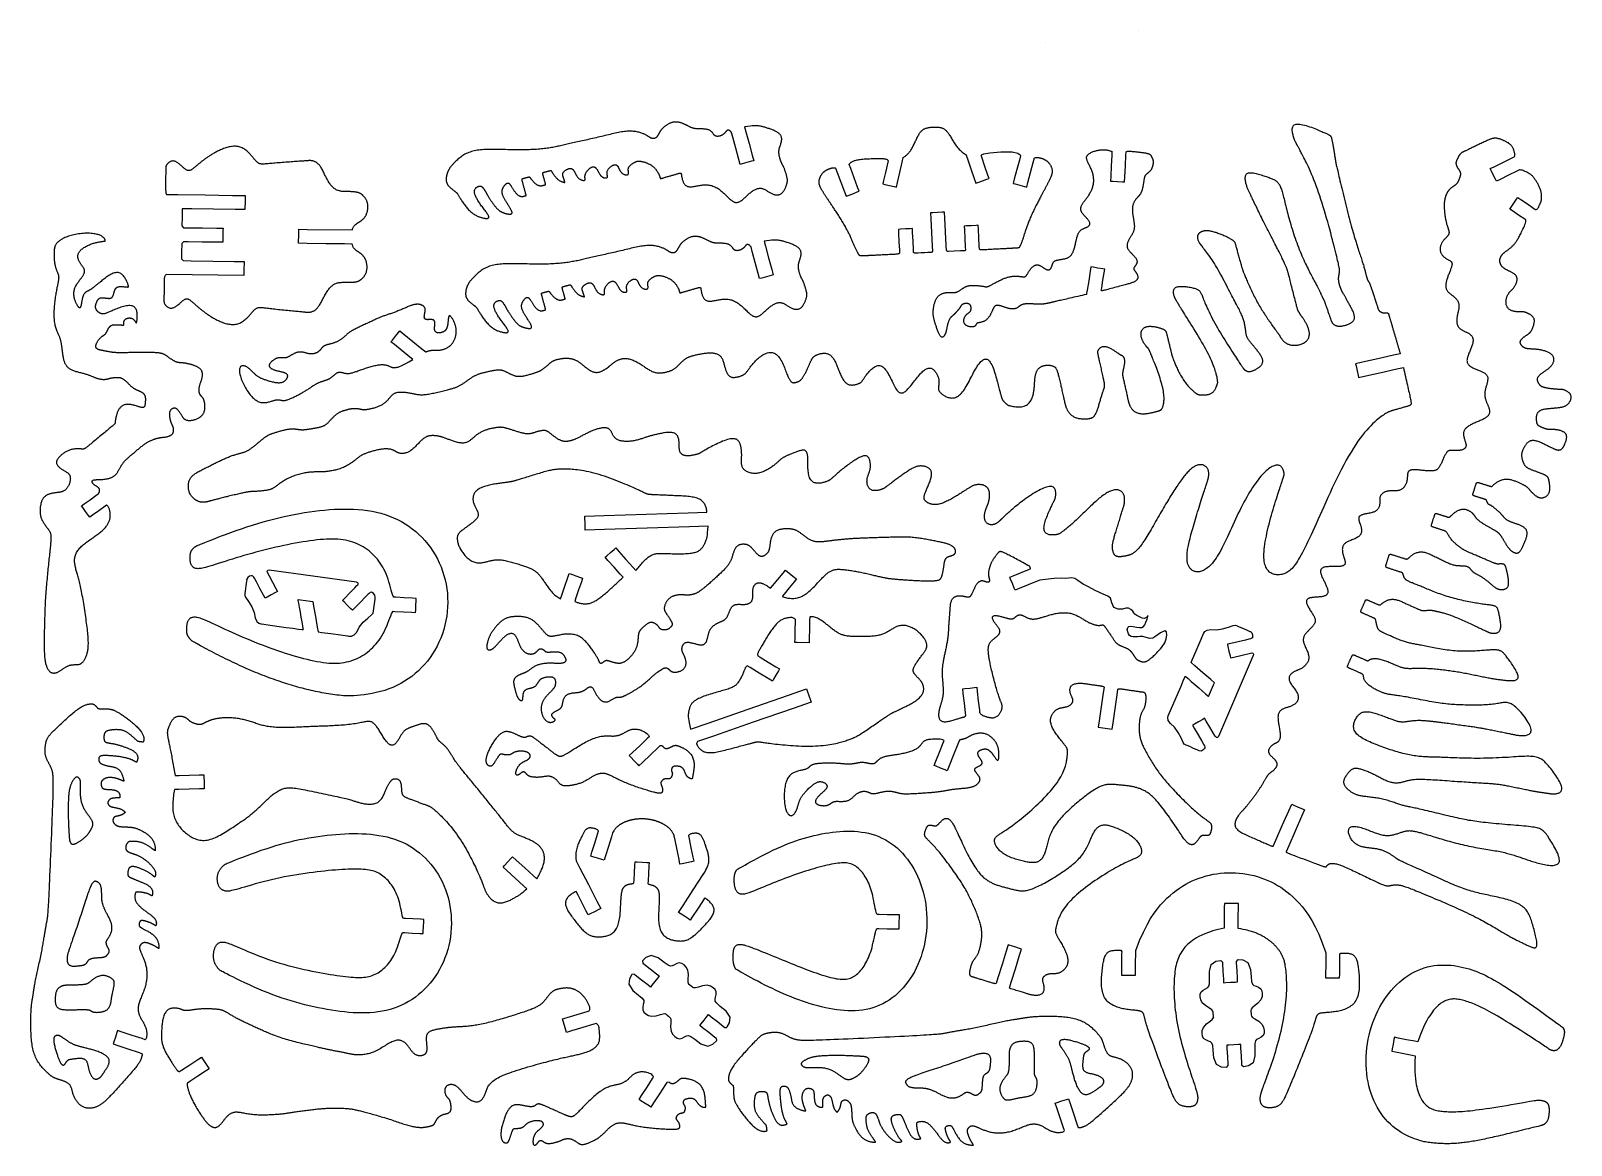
# Model space of a CAD drawing. Header units: millimetres. Extents: x 183 to 709, y 54 to 434.
import ezdxf

# ---------------------------------------------------------------- set-up
doc = ezdxf.new("R2010")
doc.units = ezdxf.units.MM

msp = doc.modelspace()

# ---------------------------------------------------------------- linework, layer by layer
for p, q in [((427.19, 401.08), (427.64, 399.44)), ((423.17, 397.55), (422.75, 399.11)), ((424.19, 393.78), (423.17, 397.55)), ((427.64, 399.44), (428.72, 395.41)), ((428.72, 395.41), (429.81, 391.38)), ((425.21, 390.01), (424.19, 393.78)), ((425.67, 388.3), (425.21, 390.01)), ((429.58, 389.36), (427.99, 388.93)), ((430.3, 389.55), (429.58, 389.36)), ((429.81, 391.38), (430.3, 389.55)), ((476.17, 389.49), (475.27, 385.55)), ((480.99, 389.02), (481.35, 390.6)), ((502.32, 391.91), (502.8, 391.68)), ((502.8, 391.68), (503.32, 390.15)), ((503.32, 390.15), (504.46, 386.79)), ((508.07, 391.1), (508.1, 391.52)), ((509.37, 387.28), (508.07, 391.1)), ((508.1, 391.52), (508.84, 391.94)), ((508.84, 391.94), (510.89, 392.2)), ((510.89, 392.2), (514.72, 392.55)), ((514.72, 392.55), (518.51, 392.62)), ((518.51, 392.62), (520.5, 392.14)), ((521.02, 389.77), (520.15, 386.52)), ((520.5, 392.14), (521.28, 391.54)), ((521.41, 391.25), (521.02, 389.77)), ((521.28, 391.54), (521.41, 391.25)), ((525.76, 388.94), (526.18, 390.49)), ((552.31, 392.84), (552.43, 392.8)), ((552.59, 391.37), (552.41, 387.79)), ((552.43, 392.8), (552.59, 392.76)), ((552.59, 392.76), (552.64, 392.48)), ((552.64, 392.48), (552.59, 391.37)), ((557.21, 387.74), (557.4, 391.46)), ((557.4, 391.46), (557.45, 392.53)), ((686.12, 388.96), (689.09, 390.42)), ((689.09, 390.42), (690.02, 390.87)), ((426.39, 388.5), (425.67, 388.3)), ((427.99, 388.93), (426.39, 388.5)), ((458.22, 387.05), (458.79, 385.55)), ((458.79, 385.55), (460.04, 382.24)), ((463.43, 386.86), (462.88, 388.29)), ((464.62, 383.71), (463.43, 386.86)), ((475.27, 385.55), (474.64, 382.84)), ((479.4, 382.11), (480.2, 385.56)), ((480.2, 385.56), (480.99, 389.02)), ((504.46, 386.79), (505.6, 383.43)), ((510.26, 384.64), (509.37, 387.28)), ((510.67, 383.45), (510.26, 384.64)), ((520.15, 386.52), (519.28, 383.27)), ((523.94, 382.11), (524.85, 385.53)), ((524.85, 385.53), (525.76, 388.94)), ((552.23, 384.21), (552.15, 382.58)), ((552.41, 387.79), (552.23, 384.21)), ((556.94, 382.34), (557.03, 384.03)), ((557.03, 384.03), (557.21, 387.74)), ((681.79, 386.83), (683.14, 387.5)), ((682.12, 386.16), (681.79, 386.83)), ((682.84, 384.68), (682.12, 386.16)), ((683.57, 383.2), (682.84, 384.68)), ((683.14, 387.5), (686.12, 388.96)), ((688.07, 384.57), (685.2, 383.16)), ((690.93, 385.97), (688.07, 384.57)), ((691.84, 386.41), (690.93, 385.97)), ((460.04, 382.24), (461.29, 378.94)), ((461.29, 378.94), (461.86, 377.43)), ((464.11, 378.29), (465.65, 378.87)), ((465.81, 380.57), (464.62, 383.71)), ((465.65, 378.87), (466.35, 379.14)), ((466.35, 379.14), (465.81, 380.57)), ((474.64, 382.84), (474.36, 381.61)), ((474.36, 381.61), (475.09, 381.44)), ((475.09, 381.44), (476.7, 381.07)), ((476.7, 381.07), (478.31, 380.7)), ((478.31, 380.7), (479.04, 380.53)), ((479.04, 380.53), (479.4, 382.11)), ((505.6, 383.43), (506.12, 381.91)), ((506.12, 381.91), (506.83, 382.15)), ((506.83, 382.15), (508.4, 382.68)), ((508.4, 382.68), (509.96, 383.21)), ((509.96, 383.21), (510.67, 383.45)), ((519.28, 383.27), (518.89, 381.8)), ((518.89, 381.8), (519.61, 381.6)), ((519.61, 381.6), (521.2, 381.18)), ((521.2, 381.18), (522.8, 380.75)), ((522.8, 380.75), (523.52, 380.56)), ((523.52, 380.56), (523.94, 382.11)), ((552.15, 382.58), (552.9, 382.54)), ((552.9, 382.54), (554.55, 382.46)), ((554.55, 382.46), (556.2, 382.38)), ((556.2, 382.38), (556.94, 382.34)), ((683.9, 382.52), (683.57, 383.2)), ((685.2, 383.16), (683.9, 382.52)), ((229.76, 378.03), (233.68, 377.98)), ((233.68, 377.98), (243.03, 377.85)), ((243.03, 377.85), (252.39, 377.72)), ((252.39, 377.72), (256.64, 377.66)), ((256.59, 373.61), (256.58, 372.86)), ((256.61, 375.26), (256.59, 373.61)), ((256.63, 376.91), (256.61, 375.26)), ((256.64, 377.66), (256.63, 376.91)), ((461.86, 377.43), (462.57, 377.7)), ((462.57, 377.7), (464.11, 378.29)), ((688.5, 373.03), (688.92, 373.65)), ((688.92, 373.65), (689.85, 375.01)), ((689.85, 375.01), (690.78, 376.38)), ((690.78, 376.38), (691.2, 377)), ((691.2, 377), (692.22, 376.3)), ((692.22, 376.3), (694.48, 374.77)), ((694.48, 374.77), (696.74, 373.23)), ((238.5, 373.11), (235.15, 373.16)), ((245.86, 373.01), (238.5, 373.11)), ((253.23, 372.91), (245.86, 373.01)), ((256.58, 372.86), (253.23, 372.91)), ((689.44, 372.39), (688.5, 373.03)), ((691.51, 370.98), (689.44, 372.39)), ((693.59, 369.57), (691.51, 370.98)), ((693.97, 369.31), (693.59, 369.57)), ((696.74, 373.23), (697.26, 372.88)), ((235.66, 366.68), (237.27, 366.66)), ((237.27, 366.66), (242.09, 366.59)), ((242.09, 366.59), (246.91, 366.53)), ((246.91, 366.53), (249.1, 366.5)), ((249.07, 364.1), (249.05, 362.45)), ((249.09, 365.75), (249.07, 364.1)), ((249.1, 366.5), (249.09, 365.75)), ((274.92, 362.11), (274.95, 363.76)), ((274.95, 363.76), (274.97, 365.41)), ((274.97, 365.41), (274.98, 366.16)), ((274.98, 366.16), (277.88, 366.12)), ((277.88, 366.12), (293.28, 365.91)), ((237.2, 361.86), (235.59, 361.88)), ((242.02, 361.79), (237.2, 361.86)), ((246.84, 361.73), (242.02, 361.79)), ((249.03, 361.7), (246.84, 361.73)), ((249.05, 362.45), (249.03, 361.7)), ((274.91, 361.36), (274.92, 362.11)), ((277.82, 361.32), (274.91, 361.36)), ((284.2, 361.23), (277.82, 361.32)), ((290.58, 361.14), (284.2, 361.23)), ((293.22, 361.09), (290.58, 361.14)), ((429.4, 360.1), (429.25, 360.32)), ((429.82, 358.54), (429.4, 360.1)), ((430.84, 354.77), (429.82, 358.54)), ((433.84, 362.07), (434.29, 360.43)), ((434.29, 360.43), (435.37, 356.4)), ((235.5, 355.44), (238.26, 355.4)), ((238.26, 355.4), (245.6, 355.3)), ((245.6, 355.3), (252.95, 355.2)), ((252.95, 355.2), (256.29, 355.15)), ((256.26, 352.75), (256.23, 351.1)), ((256.28, 354.4), (256.26, 352.75)), ((256.29, 355.15), (256.28, 354.4)), ((431.86, 351), (430.84, 354.77)), ((435.37, 356.4), (436.46, 352.37)), ((545.47, 353.3), (545.23, 351.82)), ((546.21, 353.17), (545.47, 353.3)), ((547.84, 352.9), (546.21, 353.17)), ((549.47, 352.63), (547.84, 352.9)), ((550.21, 352.51), (549.47, 352.63)), ((550.01, 351.33), (550.21, 352.51)), ((256.22, 350.35), (229.66, 350.72)), ((256.23, 351.1), (256.22, 350.35)), ((432.32, 349.29), (431.86, 351)), ((433.04, 349.48), (432.32, 349.29)), ((434.64, 349.91), (433.04, 349.48)), ((436.23, 350.34), (434.64, 349.91)), ((436.95, 350.54), (436.23, 350.34)), ((436.46, 352.37), (436.95, 350.54)), ((544.69, 348.58), (544.15, 345.33)), ((545.23, 351.82), (544.69, 348.58)), ((549.15, 346.14), (549.58, 348.73)), ((549.58, 348.73), (550.01, 351.33)), ((543.92, 343.95), (543.91, 343.89)), ((543.94, 344.09), (543.92, 343.95)), ((543.97, 344.24), (543.94, 344.09)), ((543.98, 344.3), (543.97, 344.24)), ((544.15, 345.33), (543.98, 344.3)), ((549, 345.27), (549.15, 346.14)), ((309.01, 330.91), (309.49, 331.49)), ((309.49, 331.49), (310.89, 330.34)), ((306.45, 327.77), (306.92, 328.35)), ((307.64, 326.8), (306.45, 327.77)), ((306.92, 328.35), (307.97, 329.63)), ((310.25, 324.66), (307.64, 326.8)), ((307.97, 329.63), (309.01, 330.91)), ((310.89, 330.34), (313.96, 327.82)), ((313.96, 327.82), (317.04, 325.3)), ((312.87, 322.52), (310.25, 324.66)), ((313.89, 321.68), (312.87, 322.52)), ((317.04, 325.3), (318.3, 324.27)), ((643.48, 321.95), (638.22, 320.77)), ((648.74, 323.13), (643.48, 321.95)), ((651.08, 323.65), (648.74, 323.13)), ((638.22, 320.77), (635.82, 320.23)), ((635.82, 320.23), (635.99, 319.5)), ((635.99, 319.5), (636.35, 317.89)), ((636.35, 317.89), (636.71, 316.28)), ((636.71, 316.28), (636.88, 315.55)), ((636.88, 315.55), (639.3, 316.09)), ((639.3, 316.09), (644.62, 317.28)), ((644.62, 317.28), (649.94, 318.48)), ((649.94, 318.48), (652.2, 318.99)), ((201.71, 272.44), (203.71, 273.86)), ((203.71, 273.86), (205.71, 275.27)), ((205.71, 275.27), (206.61, 275.92)), ((200.8, 271.79), (201.71, 272.44)), ((201.23, 271.18), (200.8, 271.79)), ((202.19, 269.84), (201.23, 271.18)), ((203.14, 268.49), (202.19, 269.84)), ((203.57, 267.88), (203.14, 268.49)), ((204.55, 268.57), (203.57, 267.88)), ((206.69, 270.08), (204.55, 268.57)), ((208.83, 271.6), (206.69, 270.08)), ((209.32, 271.95), (208.83, 271.6)), ((372.66, 268.25), (379.2, 268.46)), ((372.68, 267.5), (372.66, 268.25)), ((379.2, 268.46), (393.58, 268.92)), ((393.58, 268.92), (407.97, 269.38)), ((407.97, 269.38), (414.28, 269.59)), ((372.73, 265.85), (372.68, 267.5)), ((372.79, 264.2), (372.73, 265.85)), ((372.81, 263.45), (372.79, 264.2)), ((379.4, 263.66), (372.81, 263.45)), ((393.9, 264.13), (379.4, 263.66)), ((408.4, 264.6), (393.9, 264.13)), ((414.77, 264.8), (408.4, 264.6)), ((379.6, 254.21), (380.16, 254.71)), ((380.55, 253.14), (379.6, 254.21)), ((380.16, 254.71), (381.39, 255.81)), ((382.65, 250.79), (380.55, 253.14)), ((381.39, 255.81), (382.62, 256.91)), ((382.62, 256.91), (383.18, 257.41)), ((383.18, 257.41), (384.27, 256.18)), ((384.27, 256.18), (386.69, 253.48)), ((386.69, 253.48), (389.1, 250.77)), ((365.86, 244.31), (366.88, 247.3)), ((366.88, 247.3), (367.34, 248.65)), ((367.34, 248.65), (368.05, 248.41)), ((368.05, 248.41), (369.61, 247.88)), ((369.61, 247.88), (371.18, 247.35)), ((371.18, 247.35), (371.89, 247.1)), ((384.75, 248.44), (382.65, 250.79)), ((385.69, 247.39), (384.75, 248.44)), ((389.1, 250.77), (390.11, 249.64)), ((438.55, 246.64), (440.34, 248.84)), ((440.34, 248.84), (441.16, 249.84)), ((441.16, 249.84), (441.74, 249.36)), ((441.74, 249.36), (443.02, 248.32)), ((443.02, 248.32), (444.29, 247.27)), ((444.29, 247.27), (444.87, 246.8)), ((517.77, 247.43), (518.91, 247.89)), ((518.05, 246.74), (517.77, 247.43)), ((518.91, 247.89), (521.43, 248.91)), ((521.43, 248.91), (523.96, 249.93)), ((523.96, 249.93), (524.78, 250.26)), ((524.61, 251), (524.55, 251.12)), ((524.72, 250.71), (524.61, 251)), ((524.84, 250.43), (524.72, 250.71)), ((524.78, 250.26), (524.84, 250.43)), ((364.84, 241.32), (365.86, 244.31)), ((370.52, 243.09), (369.58, 240.33)), ((371.46, 245.85), (370.52, 243.09)), ((371.89, 247.1), (371.46, 245.85)), ((436.1, 243.64), (436.76, 244.45)), ((436.76, 244.45), (438.55, 246.64)), ((442.38, 243.74), (440.66, 241.64)), ((444.09, 245.84), (442.38, 243.74)), ((444.87, 246.8), (444.09, 245.84)), ((518.66, 245.21), (518.05, 246.74)), ((519.28, 243.68), (518.66, 245.21)), ((519.56, 242.98), (519.28, 243.68)), ((520.97, 243.55), (519.56, 242.98)), ((524.06, 244.79), (520.97, 243.55)), ((527.15, 246.04), (524.06, 244.79)), ((528.05, 246.4), (527.15, 246.04)), ((532.94, 247), (528.05, 246.4)), ((535.56, 247.05), (532.94, 247)), ((536.87, 246.94), (535.56, 247.05)), ((537.85, 247.04), (536.87, 246.94)), ((538.94, 247.17), (537.85, 247.04)), ((539.97, 246.91), (538.94, 247.17)), ((541, 246.33), (539.97, 246.91)), ((542.08, 245.52), (541, 246.33)), ((542.88, 244.94), (542.08, 245.52)), ((543.48, 244.65), (542.88, 244.94)), ((544.61, 244.13), (543.48, 244.65)), ((546.96, 242.85), (544.61, 244.13)), ((549.59, 241.58), (546.96, 242.85)), ((308.08, 240.54), (307.43, 240.57)), ((310.94, 240.4), (308.08, 240.54)), ((313.81, 240.25), (310.94, 240.4)), ((315.11, 240.19), (313.81, 240.25)), ((314.9, 236.14), (314.99, 237.79)), ((314.99, 237.79), (315.07, 239.44)), ((315.07, 239.44), (315.11, 240.19)), ((364.39, 239.99), (364.84, 241.32)), ((369.58, 240.33), (369.18, 239.17)), ((440.66, 241.64), (439.99, 240.82)), ((551.26, 240.94), (549.59, 241.58)), ((552.19, 240.2), (551.26, 240.94)), ((552.6, 238.64), (552.19, 240.2)), ((553.33, 237.05), (552.6, 238.64)), ((554.72, 236.48), (553.33, 237.05)), ((557.4, 236.81), (556.25, 236.53)), ((558.26, 236.82), (557.4, 236.81)), ((559.11, 236.43), (558.26, 236.82)), ((307.17, 235.78), (307.82, 235.75)), ((307.82, 235.75), (310.69, 235.6)), ((310.69, 235.6), (313.56, 235.46)), ((313.56, 235.46), (314.87, 235.39)), ((314.87, 235.39), (314.9, 236.14)), ((444.52, 229.41), (444.59, 232.33)), ((444.59, 232.33), (444.61, 232.94)), ((449.41, 232.79), (449.32, 229.64)), ((449.43, 233.78), (449.41, 232.79)), ((556.25, 236.53), (554.72, 236.48)), ((559.8, 235.84), (559.11, 236.43)), ((560.13, 235.24), (559.8, 235.84)), ((560.45, 234.74), (560.13, 235.24)), ((561.12, 234.3), (560.45, 234.74)), ((561.99, 233.87), (561.12, 234.3)), ((562.91, 233.4), (561.99, 233.87)), ((563.73, 233.26), (562.91, 233.4)), ((564.4, 233.6), (563.73, 233.26)), ((563.81, 231.14), (564.23, 232.06)), ((564.23, 232.06), (564.61, 233.1)), ((564.83, 234.07), (564.4, 233.6)), ((564.61, 233.1), (564.89, 233.95)), ((564.99, 234.31), (564.83, 234.07)), ((564.89, 233.95), (564.99, 234.31)), ((444.4, 225.17), (444.44, 226.5)), ((444.44, 226.5), (444.52, 229.41)), ((449.24, 226.48), (449.2, 225.05)), ((449.32, 229.64), (449.24, 226.48)), ((557.87, 229.51), (558.02, 230.19)), ((558.01, 228.8), (557.87, 229.51)), ((558.33, 228.12), (558.01, 228.8)), ((558.02, 230.19), (558.45, 230.61)), ((558.68, 227.55), (558.33, 228.12)), ((558.45, 230.61), (559.08, 230.69)), ((559.16, 227.2), (558.68, 227.55)), ((559.08, 230.69), (559.92, 230.56)), ((559.85, 227.1), (559.16, 227.2)), ((560.66, 227.1), (559.85, 227.1)), ((559.92, 230.56), (560.99, 230.36)), ((561.52, 227.08), (560.66, 227.1)), ((560.99, 230.36), (562.02, 230.24)), ((562.13, 227.12), (561.52, 227.08)), ((562.02, 230.24), (562.79, 230.29)), ((562.55, 227.22), (562.13, 227.12)), ((563.16, 227.18), (562.55, 227.22)), ((562.79, 230.29), (563.36, 230.56)), ((564.33, 226.81), (563.16, 227.18)), ((563.36, 230.56), (563.81, 231.14)), ((565.61, 226.46), (564.33, 226.81)), ((566.57, 226.63), (565.61, 226.46)), ((567.63, 227.3), (566.57, 226.63)), ((569.22, 228.46), (567.63, 227.3)), ((570.69, 229.15), (569.22, 228.46)), ((570.64, 225.02), (571.14, 226.34)), ((571.3, 228.73), (570.69, 229.15)), ((571.14, 226.34), (571.35, 227.64)), ((571.35, 227.64), (571.3, 228.73)), ((445.15, 225.15), (444.4, 225.17)), ((449.2, 225.05), (445.15, 225.15)), ((569.67, 223.57), (570.64, 225.02)), ((429.06, 216.55), (428.13, 217.11)), ((432.16, 214.69), (429.06, 216.55)), ((431.75, 220.53), (432.51, 220.08)), ((432.51, 220.08), (435.22, 218.45)), ((435.22, 218.45), (437.92, 216.83)), ((437.92, 216.83), (439.15, 216.09)), ((439.15, 216.09), (438.77, 215.45)), ((435.27, 212.82), (432.16, 214.69)), ((436.68, 211.98), (435.27, 212.82)), ((437.07, 212.62), (436.68, 211.98)), ((437.92, 214.03), (437.07, 212.62)), ((438.77, 215.45), (437.92, 214.03)), ((428.44, 202.37), (442.15, 207.13)), ((442.15, 207.13), (448.38, 209.29)), ((448.38, 209.29), (448.62, 208.58)), ((448.62, 208.58), (449.17, 207.02)), ((449.17, 207.02), (449.71, 205.46)), ((449.71, 205.46), (449.95, 204.75)), ((501.71, 209.29), (502.45, 209.37)), ((501.88, 207.77), (501.71, 209.29)), ((502.26, 204.42), (501.88, 207.77)), ((502.45, 209.37), (504.09, 209.56)), ((504.09, 209.56), (505.73, 209.75)), ((505.73, 209.75), (506.48, 209.83)), ((506.48, 209.83), (506.64, 208.38)), ((506.64, 208.38), (507, 205.18)), ((507, 205.18), (507.36, 201.98)), ((549.67, 207.97), (548.98, 203.2)), ((549.95, 209.89), (549.67, 207.97)), ((553.73, 202.5), (554.42, 207.27)), ((554.42, 207.27), (554.7, 209.2)), ((414.74, 197.61), (428.44, 202.37)), ((443.77, 202.61), (430.18, 197.89)), ((449.95, 204.75), (443.77, 202.61)), ((502.64, 201.07), (502.26, 204.42)), ((502.74, 200.17), (502.64, 201.07)), ((507.36, 201.98), (507.45, 201.22)), ((548.98, 203.2), (548.28, 198.44)), ((553.03, 197.74), (553.73, 202.5)), ((408.72, 195.53), (414.74, 197.61)), ((430.18, 197.89), (416.58, 193.17)), ((548.28, 198.44), (547.97, 196.27)), ((547.97, 196.27), (548.71, 196.16)), ((548.71, 196.16), (550.34, 195.92)), ((550.34, 195.92), (551.97, 195.69)), ((551.97, 195.69), (552.72, 195.58)), ((552.72, 195.58), (553.03, 197.74)), ((391.5, 190.02), (388.97, 187.6)), ((394.03, 192.43), (391.5, 190.02)), ((394.6, 192.98), (394.03, 192.43)), ((397.73, 189.33), (398.4, 189.97)), ((416.58, 193.17), (411.11, 191.28)), ((493.74, 187.73), (495.01, 190.86)), ((495.01, 190.86), (495.34, 191.68)), ((500.01, 190.41), (498.51, 186.73)), ((500.58, 191.82), (500.01, 190.41)), ((388.97, 187.6), (387.82, 186.51)), ((387.82, 186.51), (388.33, 185.97)), ((388.33, 185.97), (389.47, 184.77)), ((389.47, 184.77), (390.61, 183.58)), ((391.13, 183.03), (392.35, 184.2)), ((392.35, 184.2), (395.04, 186.77)), ((395.04, 186.77), (397.73, 189.33)), ((491.89, 183.17), (492.46, 184.6)), ((492.46, 184.6), (493.74, 187.73)), ((498.51, 186.73), (497.01, 183.04)), ((232.79, 179.74), (234.13, 179.78)), ((234.13, 179.78), (237.57, 179.87)), ((237.57, 179.87), (241.01, 179.96)), ((241.01, 179.96), (242.58, 180)), ((242.58, 180), (242.6, 179.25)), ((242.6, 179.25), (242.64, 177.6)), ((390.61, 183.58), (391.13, 183.03)), ((492.58, 182.89), (491.89, 183.17)), ((494.11, 182.27), (492.58, 182.89)), ((495.64, 181.65), (494.11, 182.27)), ((496.33, 181.37), (495.64, 181.65)), ((497.01, 183.04), (496.33, 181.37)), ((233.96, 174.97), (232.58, 174.93)), ((237.52, 175.07), (233.96, 174.97)), ((241.09, 175.16), (237.52, 175.07)), ((242.71, 175.2), (241.09, 175.16)), ((242.64, 177.6), (242.69, 175.95)), ((242.69, 175.95), (242.71, 175.2)), ((613.02, 167.66), (614.02, 169.94)), ((614.02, 169.94), (614.71, 169.64)), ((614.71, 169.64), (616.22, 168.98)), ((616.22, 168.98), (617.73, 168.31)), ((617.73, 168.31), (618.41, 168.01)), ((610.81, 162.65), (613.02, 167.66)), ((617.41, 165.74), (615.21, 160.73)), ((618.41, 168.01), (617.41, 165.74)), ((376.03, 156.68), (376.98, 159.73)), ((376.98, 159.73), (377.31, 160.8)), ((381.7, 158.77), (380.7, 155.52)), ((382.15, 160.21), (381.7, 158.77)), ((403.47, 157.67), (403.17, 159.15)), ((408.04, 159.25), (408.27, 158.15)), ((408.27, 158.15), (408.9, 155.01)), ((608.61, 157.63), (610.81, 162.65)), ((615.21, 160.73), (613.01, 155.71)), ((374.65, 152.23), (375.08, 153.62)), ((375.08, 153.62), (376.03, 156.68)), ((380.7, 155.52), (379.69, 152.28)), ((404.14, 154.34), (403.47, 157.67)), ((404.82, 151.01), (404.14, 154.34)), ((408.9, 155.01), (409.54, 151.87)), ((607.73, 155.65), (608.61, 157.63)), ((613.01, 155.71), (612.1, 153.64)), ((344.71, 148.44), (345.21, 149)), ((346.01, 147.27), (344.71, 148.44)), ((345.21, 149), (346.31, 150.23)), ((346.31, 150.23), (347.41, 151.45)), ((347.41, 151.45), (347.92, 152.01)), ((347.92, 152.01), (349.25, 150.81)), ((349.25, 150.81), (352.18, 148.18)), ((352.18, 148.18), (355.11, 145.54)), ((369.67, 150.62), (370.98, 148.08)), ((370.98, 148.08), (373.87, 142.49)), ((375.36, 152.01), (374.65, 152.23)), ((376.94, 151.52), (375.36, 152.01)), ((378.51, 151.03), (376.94, 151.52)), ((379.23, 150.81), (378.51, 151.03)), ((379.69, 152.28), (379.23, 150.81)), ((389.59, 146.56), (389.72, 149.12)), ((389.72, 149.12), (389.78, 150.29)), ((389.78, 150.29), (390.53, 150.25)), ((390.53, 150.25), (392.18, 150.16)), ((392.18, 150.16), (393.83, 150.08)), ((393.83, 150.08), (394.58, 150.04)), ((394.52, 148.88), (394.39, 146.32)), ((394.58, 150.04), (394.52, 148.88)), ((405.12, 149.5), (404.82, 151.01)), ((405.86, 149.64), (405.12, 149.5)), ((407.48, 149.97), (405.86, 149.64)), ((409.09, 150.3), (407.48, 149.97)), ((409.83, 150.45), (409.09, 150.3)), ((409.54, 151.87), (409.83, 150.45)), ((348.87, 144.7), (346.01, 147.27)), ((351.73, 142.13), (348.87, 144.7)), ((352.85, 141.11), (351.73, 142.13)), ((355.11, 145.54), (356.3, 144.47)), ((373.87, 142.49), (376.75, 136.9)), ((389.42, 143.08), (389.46, 143.99)), ((389.46, 143.99), (389.59, 146.56)), ((394.26, 143.77), (394.21, 142.84)), ((394.39, 146.32), (394.26, 143.77)), ((409.62, 140.68), (413.06, 145.95)), ((370.32, 138.9), (369.67, 140.15)), ((371.74, 136.15), (370.32, 138.9)), ((376.75, 136.9), (378.06, 134.36)), ((406.18, 135.41), (409.62, 140.68)), ((413.55, 137.92), (412.79, 136.75)), ((373.16, 133.4), (371.74, 136.15)), ((373.8, 132.15), (373.16, 133.4)), ((374.47, 132.5), (373.8, 132.15)), ((375.93, 133.25), (374.47, 132.5)), ((377.4, 134.01), (375.93, 133.25)), ((378.06, 134.36), (377.4, 134.01)), ((404.62, 133.01), (406.18, 135.41)), ((405.25, 132.6), (404.62, 133.01)), ((406.63, 131.7), (405.25, 132.6)), ((408.01, 130.8), (406.63, 131.7)), ((409.41, 131.57), (408.64, 130.39)), ((411.1, 134.16), (409.41, 131.57)), ((412.79, 136.75), (411.1, 134.16)), ((473.11, 132.27), (472.47, 132.28)), ((475.94, 132.23), (473.11, 132.27)), ((478.76, 132.19), (475.94, 132.23)), ((480.05, 132.18), (478.76, 132.19)), ((480.04, 131.43), (480.05, 132.18)), ((590.98, 131.85), (590.94, 128.96)), ((591.01, 134.75), (590.98, 131.85)), ((591.03, 136.06), (591.01, 134.75)), ((591.78, 136.05), (591.03, 136.06)), ((593.43, 136.03), (591.78, 136.05)), ((595.08, 136.01), (593.43, 136.03)), ((595.83, 136), (595.08, 136.01)), ((595.74, 128.83), (595.78, 131.75)), ((595.78, 131.75), (595.81, 134.67)), ((595.81, 134.67), (595.83, 136)), ((311.37, 130.91), (310.68, 130.94)), ((313.94, 130.78), (311.37, 130.91)), ((316.52, 130.65), (313.94, 130.78)), ((317.69, 130.59), (316.52, 130.65)), ((317.44, 125.79), (317.48, 126.54)), ((317.48, 126.54), (317.56, 128.19)), ((317.56, 128.19), (317.65, 129.84)), ((317.65, 129.84), (317.69, 130.59)), ((408.64, 130.39), (408.01, 130.8)), ((472.41, 127.48), (473.05, 127.47)), ((473.05, 127.47), (475.87, 127.43)), ((475.87, 127.43), (478.7, 127.39)), ((478.7, 127.39), (479.98, 127.38)), ((479.98, 127.38), (479.99, 128.13)), ((479.99, 128.13), (480.02, 129.78)), ((480.02, 129.78), (480.04, 131.43)), ((590.94, 128.96), (590.92, 127.65)), ((595.71, 127.52), (595.74, 128.83)), ((310.43, 126.15), (311.13, 126.11)), ((311.13, 126.11), (313.7, 125.98)), ((313.7, 125.98), (316.27, 125.85)), ((316.27, 125.85), (317.44, 125.79)), ((517.16, 121.92), (516.52, 119.83)), ((517.88, 121.7), (517.16, 121.92)), ((519.45, 121.22), (517.88, 121.7)), ((521.03, 120.73), (519.45, 121.22)), ((516.52, 119.83), (515.1, 115.23)), ((519.69, 113.81), (521.1, 118.42)), ((521.75, 120.51), (521.03, 120.73)), ((521.1, 118.42), (521.75, 120.51)), ((555.41, 120.07), (555.64, 120.07)), ((555.64, 120.07), (555.96, 119.6)), ((555.91, 115.94), (555.87, 112.98)), ((555.95, 118.9), (555.91, 115.94)), ((555.96, 119.6), (555.95, 118.9)), ((560.67, 112.93), (560.71, 115.91)), ((560.71, 115.91), (560.75, 118.89)), ((560.75, 118.89), (560.76, 119.98)), ((625.67, 117.94), (625.63, 115)), ((625.69, 119.17), (625.67, 117.94)), ((630.43, 115.02), (630.47, 118.02)), ((630.47, 118.02), (630.48, 118.85)), ((513.69, 110.63), (513.1, 108.74)), ((515.1, 115.23), (513.69, 110.63)), ((518.27, 109.21), (519.69, 113.81)), ((555.87, 112.98), (555.86, 111.63)), ((555.86, 111.63), (556.61, 111.62)), ((556.61, 111.62), (558.26, 111.6)), ((558.26, 111.6), (559.91, 111.58)), ((559.91, 111.58), (560.66, 111.57)), ((560.66, 111.57), (560.67, 112.93)), ((625.6, 112.07), (625.58, 110.73)), ((625.58, 110.73), (626.33, 110.72)), ((625.63, 115), (625.6, 112.07)), ((626.33, 110.72), (627.98, 110.7)), ((627.98, 110.7), (629.63, 110.68)), ((629.63, 110.68), (630.38, 110.67)), ((630.38, 110.67), (630.4, 112.03)), ((630.4, 112.03), (630.43, 115.02)), ((517.63, 107.12), (518.27, 109.21)), ((365.03, 96.67), (366.59, 97.14)), ((365.24, 95.95), (365.03, 96.67)), ((365.71, 94.37), (365.24, 95.95)), ((366.59, 97.14), (370.02, 98.16)), ((370.02, 98.16), (373.45, 99.18)), ((375.76, 94.85), (371.94, 93.72)), ((373.45, 99.18), (374.11, 99.37)), ((376.62, 95.11), (375.76, 94.85)), ((212.34, 90.4), (211.82, 88.83)), ((212.85, 91.97), (212.34, 90.4)), ((213.09, 92.68), (212.85, 91.97)), ((214.64, 92.17), (213.09, 92.68)), ((218.05, 91.05), (214.64, 92.17)), ((221.45, 89.93), (218.05, 91.05)), ((222.57, 89.56), (221.45, 89.93)), ((366.18, 92.79), (365.71, 94.37)), ((366.4, 92.07), (366.18, 92.79)), ((368.13, 92.59), (366.4, 92.07)), ((371.94, 93.72), (368.13, 92.59)), ((648.94, 89.65), (648.63, 88.03)), ((649.09, 90.39), (648.94, 89.65)), ((650.37, 90.14), (649.09, 90.39)), ((653.2, 89.58), (650.37, 90.14)), ((656.02, 89.03), (653.2, 89.58)), ((211.82, 88.83), (211.59, 88.12)), ((211.59, 88.12), (213.17, 87.6)), ((213.17, 87.6), (216.65, 86.45)), ((216.65, 86.45), (220.13, 85.31)), ((220.13, 85.31), (221.34, 84.91)), ((648.31, 86.41), (648.16, 85.68)), ((648.16, 85.68), (649.45, 85.42)), ((648.63, 88.03), (648.31, 86.41)), ((649.45, 85.42), (652.28, 84.87)), ((652.28, 84.87), (655.1, 84.31)), ((655.1, 84.31), (656.15, 84.11)), ((657.08, 88.82), (656.02, 89.03)), ((234.22, 78.69), (234.98, 79.19)), ((234.98, 79.19), (237.72, 81.01)), ((237.72, 81.01), (240.46, 82.83)), ((240.46, 82.83), (241.7, 83.66)), ((241.7, 83.66), (242.11, 83.04)), ((242.11, 83.04), (243.03, 81.66)), ((243.03, 81.66), (243.94, 80.29)), ((244.36, 79.66), (243.14, 78.86)), ((243.94, 80.29), (244.36, 79.66)), ((237.81, 75.31), (236.94, 74.73)), ((240.48, 77.09), (237.81, 75.31)), ((243.14, 78.86), (240.48, 77.09)), ((393.93, 73.42), (395.81, 76.37)), ((395.81, 76.37), (396.04, 76.73)), ((400.15, 74.24), (398.15, 71.11)), ((400.64, 75.01), (400.15, 74.24)), ((401.43, 75.04), (400.64, 75.01)), ((401.7, 74.83), (401.43, 75.04)), ((391.19, 69.14), (392.05, 70.48)), ((391.82, 68.74), (391.19, 69.14)), ((393.21, 67.85), (391.82, 68.74)), ((392.05, 70.48), (393.93, 73.42)), ((398.15, 71.11), (396.14, 67.98)), ((533.96, 68.13), (535.53, 68.65)), ((535.53, 68.65), (537.09, 69.18)), ((537.09, 69.18), (537.8, 69.42)), ((537.8, 69.42), (538.33, 67.84)), ((394.6, 66.96), (393.21, 67.85)), ((395.23, 66.55), (394.6, 66.96)), ((396.14, 67.98), (395.23, 66.55)), ((533.25, 67.89), (533.96, 68.13)), ((533.77, 66.34), (533.25, 67.89)), ((534.92, 62.94), (533.77, 66.34)), ((538.33, 67.84), (539.5, 64.36)), ((539.5, 64.36), (540.67, 60.89)), ((536.06, 59.54), (534.92, 62.94)), ((536.4, 58.54), (536.06, 59.54)), ((540.67, 60.89), (541.09, 59.65))]:
    msp.add_line(p, q)
at = {"flags": 128}
for points in [[(561.81, 433.87), (561.8, 433.81)], [(529.94, 429.9), (529.97, 429.9)], [(262.22, 231.46), (262.27, 231.45), (266, 230.93), (268.27, 230.62), (270.65, 230.28), (272.92, 229.97), (274.84, 229.7), (276.16, 229.52), (276.39, 229.49), (276.54, 229.64), (276.51, 229.82), (276.34, 230.77), (276.1, 232.15), (275.81, 233.79), (275.51, 235.51), (275.22, 237.15), (274.98, 238.53), (274.81, 239.49), (274.75, 239.84), (275.53, 239.73), (277.25, 239.49), (278.97, 239.25), (279.75, 239.14), (280.04, 237.52), (280.66, 233.95), (281.28, 230.39), (281.57, 228.77), (281.54, 228.77), (282.84, 228.59), (285.88, 228.17), (289.27, 227.7), (291.62, 227.37), (291.99, 227.32), (292.04, 227.31), (292.12, 227.3), (292.13, 227.28), (292.2, 227.29), (292.23, 227.28), (292.39, 227.25), (293.03, 227.3), (293.88, 227.7), (294.75, 228.68), (295.58, 230.36), (296.94, 232.04), (298.5, 233.48), (299.79, 234.56), (300.35, 235.12), (300.36, 235.15), (300.79, 238.3), (300.91, 239.17), (301.01, 239.91), (301.08, 240.42), (301.11, 240.61), (300.99, 241.29), (300.54, 241.81), (300.02, 242.14), (299.66, 242.27), (299.38, 242.16), (299.01, 241.89), (298.69, 241.62), (298.55, 241.49), (297.73, 240.65), (295.94, 238.81), (294.14, 236.97), (293.32, 236.13), (292.78, 236.65), (291.6, 237.8), (290.42, 238.95), (289.88, 239.48), (290.66, 240.27), (292.36, 242.02), (294.07, 243.77), (294.8, 244.52), (294.85, 244.57), (295.12, 244.85), (295.25, 245.11), (295.22, 245.32), (295.09, 245.48), (294.88, 245.59), (294.65, 245.67), (264.86, 249.81), (264.39, 249.75), (264.14, 249.44), (264.04, 249.33), (264.85, 247.84), (266.01, 245.69), (267.18, 243.54), (267.71, 242.56), (267.05, 242.21), (265.6, 241.42), (264.15, 240.63), (263.49, 240.28), (262.93, 241.31), (261.7, 243.57), (260.48, 245.83), (259.92, 246.86), (259.82, 247.02), (259.59, 247.37), (259.31, 247.73), (259.06, 247.91), (258.68, 247.88), (258.09, 247.71), (257.52, 247.34), (257.23, 246.69), (257.23, 246.52), (257.16, 246.01), (257.06, 245.28), (256.94, 244.41), (256.81, 243.5), (256.69, 242.63), (256.59, 241.9), (256.52, 241.39), (256.52, 241.13), (256.83, 240.55), (257.79, 239.16), (258.89, 237.34), (259.74, 235.36), (260.08, 233.51), (260.65, 232.34), (261.35, 231.72), (261.96, 231.49), (262.22, 231.46)], [(257.25, 246.67), (257.23, 246.71), (257.25, 246.67)], [(577.35, 190.38), (576.93, 191.03), (576.23, 192.56), (575.26, 194.45), (573.99, 196.2), (572.6, 197.45), (571.88, 198.55), (571.72, 199.47), (571.84, 200.1), (575.31, 208.17), (576.22, 210.27), (576.98, 212.04), (577.51, 213.27), (577.68, 213.65), (577.95, 213.42), (578.68, 212.78), (579.73, 211.85), (580.99, 210.76), (582.3, 209.61), (583.56, 208.51), (584.61, 207.59), (585.34, 206.95), (585.61, 206.72), (585.92, 207.44), (586.61, 209.04), (587.29, 210.63), (587.6, 211.36), (586.36, 212.44), (583.64, 214.82), (580.91, 217.2), (579.67, 218.28), (580.18, 219.47), (581.39, 222.28), (582.75, 225.42), (583.69, 227.61), (583.83, 227.95), (583.86, 228), (583.89, 228.07), (583.88, 228.09), (583.92, 228.14), (583.93, 228.17), (583.98, 228.33), (584.37, 228.85), (585.14, 229.37), (586.43, 229.6), (588.3, 229.44), (590.44, 229.73), (592.48, 230.32), (594.07, 230.87), (594.87, 231.05), (595.45, 230.79), (596.13, 230.49), (596.94, 230.14), (597.79, 229.78), (598.6, 229.43), (599.28, 229.14), (599.75, 228.93), (599.93, 228.86), (600.45, 228.4), (600.66, 227.75), (600.67, 227.13), (600.59, 226.76), (600.36, 226.57), (599.94, 226.4), (599.53, 226.27), (599.36, 226.21), (598.22, 225.95), (595.71, 225.37), (593.2, 224.79), (592.06, 224.52), (592.23, 223.79), (592.6, 222.18), (592.97, 220.58), (593.14, 219.85), (594.22, 220.1), (596.61, 220.65), (600.45, 221.54), (600.74, 221.51), (600.91, 221.38), (600.97, 221.18), (600.96, 220.95), (600.9, 220.71), (589.01, 193.09), (588.71, 192.72), (588.32, 192.66), (587.88, 193.15), (587.32, 194.11), (586.08, 196.21), (584.85, 198.32), (584.29, 199.28), (583.64, 198.9), (582.22, 198.07), (580.79, 197.23), (580.14, 196.86), (580.74, 195.85), (582.04, 193.62), (583.34, 191.4), (583.93, 190.39), (584.01, 190.23), (584.19, 189.84), (584.35, 189.42), (584.38, 189.12), (584.16, 188.81), (583.71, 188.39), (583.09, 188.09), (582.42, 188.2), (582.24, 188.27), (581.77, 188.47), (581.09, 188.77), (580.29, 189.11), (579.44, 189.48), (578.63, 189.83), (577.95, 190.12), (577.48, 190.32), (577.35, 190.38)], [(402.67, 91.33), (403.41, 90.63), (404.17, 90.11), (404.98, 89.92), (405.86, 90.14), (406.71, 90.55), (407.42, 90.92), (408.03, 91.02), (408.87, 90.67), (410.19, 89.76), (412.27, 88.2), (414.6, 87.37), (416.4, 88.06), (417.57, 89.23), (417.67, 89.37), (417.57, 89.94), (417.09, 90.32), (414.98, 91.97), (412.87, 93.62), (411.91, 94.38), (412.37, 94.97), (413.38, 96.27), (414.4, 97.57), (414.86, 98.16), (415.82, 97.41), (417.91, 95.77), (420.01, 94.13), (420.48, 93.76), (421.05, 93.75), (421.2, 93.91), (422.05, 95.32), (422.29, 97.24), (420.92, 99.3), (418.9, 100.94), (417.71, 102.01), (417.17, 102.74), (417.11, 103.36), (417.3, 104.13), (417.5, 105.05), (417.5, 105.96), (417.12, 106.7), (416.43, 107.32), (415.57, 107.87), (414.42, 108.15), (412.87, 107.96), (411.41, 107.55), (410.49, 107.29), (409.92, 107.24), (409.52, 107.43), (408.39, 108.34), (408.31, 108.4), (408.28, 108.42), (408.27, 108.43), (408.02, 108.74), (407.94, 109.3), (407.96, 110.26), (408.01, 111.78), (407.82, 113.33), (407.27, 114.37), (406.53, 115.08), (405.76, 115.59), (404.96, 115.79), (404.07, 115.57), (403.22, 115.16), (402.52, 114.78), (401.91, 114.69), (401.07, 115.04), (399.75, 115.94), (397.66, 117.51), (395.34, 118.33), (393.53, 117.65), (392.37, 116.48), (392.41, 115.72), (392.89, 115.34), (394.99, 113.71), (397.08, 112.07), (398.03, 111.32), (397.57, 110.73), (396.55, 109.43), (395.54, 108.13), (395.08, 107.54), (394.12, 108.29), (392, 109.94), (389.89, 111.6), (389.46, 111.93), (388.72, 111.8), (387.86, 110.39), (387.63, 108.47), (388.99, 106.41), (391.01, 104.77), (392.21, 103.7), (392.75, 102.97), (392.8, 102.35), (392.61, 101.58), (392.42, 100.66), (392.42, 99.75), (392.8, 99.01), (393.48, 98.39), (394.34, 97.84), (395.49, 97.56), (397.05, 97.75), (398.51, 98.16), (399.43, 98.42), (400, 98.47), (400.43, 98.24), (400.76, 97.97), (401.2, 97.63), (401.91, 96.96), (402, 96.4), (401.98, 95.45), (401.92, 93.93), (402.12, 92.38), (402.67, 91.33)], [(591.67, 80.04), (590.02, 80.15), (588.31, 81.06), (587.42, 83.36), (587.23, 85.96), (587.05, 87.55), (586.76, 88.41), (586.29, 88.81), (585.55, 89.1), (584.68, 89.47), (583.93, 90), (583.55, 90.73), (583.44, 91.65), (583.48, 92.67), (583.91, 93.77), (584.96, 94.93), (586.14, 95.89), (586.88, 96.5), (587.28, 97.09), (587.24, 96.93), (587.32, 97.31), (587.31, 97.37), (587.31, 97.42), (587.28, 97.84), (587.25, 98.4), (587.23, 98.94), (587.12, 99.36), (586.71, 99.76), (585.91, 100.29), (584.64, 101.12), (583.48, 102.17), (582.94, 103.22), (582.79, 104.23), (582.81, 105.16), (583.11, 105.93), (583.8, 106.52), (584.63, 106.98), (585.34, 107.34), (585.77, 107.79), (585.96, 108.68), (585.99, 110.28), (585.9, 112.88), (586.56, 115.26), (588.16, 116.34), (589.79, 116.62), (590.39, 115.98), (590.41, 115.6), (590.54, 112.92), (590.68, 110.25), (590.74, 109.03), (591.49, 109.07), (593.14, 109.15), (594.79, 109.24), (595.54, 109.27), (595.48, 110.48), (595.34, 113.14), (595.2, 115.8), (595.18, 116.23), (595.71, 116.9), (597.36, 116.79), (599.06, 115.88), (599.96, 113.57), (600.14, 110.98), (600.33, 109.38), (600.61, 108.52), (601.08, 108.12), (601.83, 107.84), (602.69, 107.46), (603.44, 106.94), (603.82, 106.21), (603.94, 105.29), (603.89, 104.27), (603.46, 103.17), (602.42, 102), (601.23, 101.05), (600.5, 100.44), (600.13, 100), (600.06, 99.57), (600.1, 99.04), (600.13, 98.52), (600.14, 98.12), (600.15, 98.02), (600.26, 97.59), (600.67, 97.2), (601.47, 96.67), (602.74, 95.84), (603.9, 94.79), (604.44, 93.74), (604.59, 92.73), (604.57, 91.8), (604.27, 91.03), (603.58, 90.44), (602.75, 89.98), (602.04, 89.62), (601.61, 89.17), (601.42, 88.28), (601.4, 86.68), (601.48, 84.08), (600.82, 81.7), (599.22, 80.62), (597.59, 80.33), (597, 80.81), (596.97, 81.41), (596.83, 84.07), (596.69, 86.73), (596.63, 87.93), (595.88, 87.9), (594.23, 87.81), (592.59, 87.73), (591.84, 87.69), (591.9, 86.47), (592.04, 83.79), (592.17, 81.11), (592.19, 80.71), (591.67, 80.04)]]:
    msp.add_lwpolyline(points, dxfattribs=at)
for points in [[(652.2, 318.99), (652.36, 318.23), (652.53, 317.46), (652.7, 316.68), (652.88, 315.9), (653.04, 315.14), (653.21, 314.38), (653.37, 313.65), (653.53, 312.95), (653.67, 312.27), (653.81, 311.64), (653.95, 311.04), (654.07, 310.47), (654.19, 309.94), (654.3, 309.45), (654.4, 308.99), (654.49, 308.57), (654.57, 308.19), (654.65, 307.84), (654.71, 307.53), (654.75, 307.26), (654.78, 307.01), (654.8, 306.79), (654.79, 306.61), (654.76, 306.45), (654.7, 306.32), (654.62, 306.2), (654.52, 306.11), (654.39, 306.03), (654.24, 305.96), (654.07, 305.9), (653.87, 305.84), (653.66, 305.78), (653.42, 305.71), (653.17, 305.63), (652.9, 305.56), (652.61, 305.47), (652.32, 305.39), (652.01, 305.3), (651.7, 305.21), (651.39, 305.12), (651.08, 305.03), (650.77, 304.94), (650.47, 304.85), (650.18, 304.77), (649.89, 304.69), (649.62, 304.61), (649.36, 304.53), (649.13, 304.47), (648.91, 304.4), (648.71, 304.34), (648.53, 304.29), (648.35, 304.24), (648.18, 304.18), (648.02, 304.13), (647.86, 304.07), (647.69, 304.01), (647.51, 303.95), (647.32, 303.87), (647.12, 303.79), (646.9, 303.68), (646.65, 303.55), (646.37, 303.4), (646.06, 303.22), (645.72, 303.01), (645.33, 302.76), (644.91, 302.47), (644.45, 302.14), (643.95, 301.76), (643.42, 301.34), (642.86, 300.86), (642.26, 300.33), (641.64, 299.75), (641, 299.1), (640.32, 298.39), (639.63, 297.61), (638.91, 296.77), (638.18, 295.85), (637.42, 294.86), (636.65, 293.79), (635.87, 292.64), (635.07, 291.41), (634.27, 290.1), (633.46, 288.73), (632.64, 287.29), (631.83, 285.81), (631.02, 284.28), (630.21, 282.71), (629.42, 281.12), (628.63, 279.5), (627.86, 277.88), (627.11, 276.25), (626.37, 274.64), (625.65, 273.04), (624.95, 271.47), (624.27, 269.93), (623.61, 268.45), (622.97, 267.02), (622.35, 265.65), (621.76, 264.33), (621.18, 263.07), (620.63, 261.87), (620.1, 260.72), (619.58, 259.63), (619.08, 258.6), (618.59, 257.62), (618.13, 256.69), (617.67, 255.82), (617.23, 255.01), (616.81, 254.25), (616.39, 253.54), (615.99, 252.89), (615.6, 252.29), (615.22, 251.75), (614.85, 251.25), (614.48, 250.81), (614.12, 250.41), (613.76, 250.05), (613.41, 249.73), (613.06, 249.45), (612.71, 249.21), (612.36, 248.99), (612.01, 248.81), (611.66, 248.66), (611.31, 248.53), (610.95, 248.43), (610.6, 248.35), (610.25, 248.29), (609.9, 248.25), (609.54, 248.23), (609.19, 248.23), (608.84, 248.25), (608.5, 248.29), (608.16, 248.35), (607.83, 248.44), (607.51, 248.55), (607.19, 248.69), (606.89, 248.85), (606.6, 249.05), (606.32, 249.27), (606.06, 249.53), (605.81, 249.81), (605.58, 250.13), (605.37, 250.49), (605.18, 250.88), (605.02, 251.3), (604.87, 251.77), (604.75, 252.27), (604.65, 252.81), (604.58, 253.4), (604.54, 254.02), (604.52, 254.69), (604.53, 255.4), (604.57, 256.16), (604.64, 256.95), (604.74, 257.79), (604.86, 258.66), (605, 259.56), (605.17, 260.5), (605.36, 261.45), (605.56, 262.43), (605.79, 263.43), (606.03, 264.44), (606.28, 265.46), (606.55, 266.48), (606.82, 267.5), (607.1, 268.52), (607.38, 269.52), (607.66, 270.51), (607.95, 271.47), (608.23, 272.4), (608.5, 273.3), (608.77, 274.16), (609.03, 274.98), (609.28, 275.75), (609.51, 276.47), (609.72, 277.12), (609.91, 277.72), (610.09, 278.25), (610.25, 278.72), (610.39, 279.14), (610.51, 279.51), (610.62, 279.82), (610.71, 280.09), (610.79, 280.31), (610.85, 280.49), (610.9, 280.63), (610.93, 280.74), (610.96, 280.83), (610.99, 280.9), (611.01, 280.96), (611.02, 281.01), (611.04, 281.06), (611.05, 281.11), (611.07, 281.17), (611.09, 281.23), (611.11, 281.29), (611.13, 281.36), (611.16, 281.42), (611.18, 281.49), (611.2, 281.56), (611.22, 281.63), (611.24, 281.7), (611.27, 281.76), (611.29, 281.83), (611.31, 281.89), (611.33, 281.95), (611.34, 282.01), (611.36, 282.06), (611.38, 282.11), (611.39, 282.15), (611.4, 282.2), (611.41, 282.24), (611.42, 282.29), (611.43, 282.34), (611.43, 282.39), (611.44, 282.45), (611.44, 282.52), (611.43, 282.6), (611.43, 282.69), (611.42, 282.79), (611.41, 282.9), (611.39, 283.02), (611.37, 283.15), (611.34, 283.3), (611.3, 283.45), (611.26, 283.62), (611.21, 283.79), (611.15, 283.97), (611.08, 284.15), (611, 284.33), (610.91, 284.51), (610.81, 284.68), (610.7, 284.85), (610.57, 285.01), (610.42, 285.15), (610.27, 285.29), (610.09, 285.4), (609.9, 285.5), (609.69, 285.57), (609.46, 285.63), (609.21, 285.65), (608.94, 285.65), (608.65, 285.62), (608.34, 285.55), (608.02, 285.46), (607.68, 285.32), (607.32, 285.15), (606.95, 284.95), (606.56, 284.7), (606.15, 284.4), (605.73, 284.07), (605.3, 283.7), (604.86, 283.3), (604.41, 282.85), (603.96, 282.36), (603.49, 281.84), (603.03, 281.28), (602.55, 280.68), (602.08, 280.05), (601.6, 279.39), (601.12, 278.69), (600.63, 277.97), (600.15, 277.21), (599.66, 276.42), (599.17, 275.61), (598.68, 274.77), (598.2, 273.9), (597.71, 273.01), (597.22, 272.1), (596.74, 271.16), (596.26, 270.21), (595.78, 269.23), (595.31, 268.24), (594.84, 267.23), (594.37, 266.22), (593.9, 265.2), (593.44, 264.19), (592.99, 263.18), (592.53, 262.19), (592.08, 261.21), (591.63, 260.26), (591.19, 259.33), (590.75, 258.44), (590.31, 257.57), (589.88, 256.75), (589.45, 255.96), (589.02, 255.22), (588.59, 254.53), (588.17, 253.89), (587.75, 253.29), (587.33, 252.74), (586.92, 252.24), (586.52, 251.79), (586.12, 251.37), (585.72, 251), (585.34, 250.67), (584.95, 250.38), (584.58, 250.12), (584.21, 249.9), (583.86, 249.72), (583.51, 249.56), (583.17, 249.44), (582.84, 249.35), (582.52, 249.28), (582.21, 249.25), (581.91, 249.23), (581.63, 249.24), (581.35, 249.28), (581.09, 249.33), (580.84, 249.4), (580.6, 249.49), (580.37, 249.6), (580.16, 249.72), (579.95, 249.85), (579.76, 249.99), (579.59, 250.15), (579.42, 250.32), (579.26, 250.51), (579.12, 250.7), (578.99, 250.91), (578.87, 251.13), (578.76, 251.36), (578.66, 251.6), (578.57, 251.85), (578.49, 252.12), (578.43, 252.39), (578.37, 252.68), (578.33, 252.99), (578.3, 253.3), (578.28, 253.63), (578.27, 253.98), (578.27, 254.34), (578.28, 254.71), (578.3, 255.1), (578.33, 255.5), (578.37, 255.92), (578.43, 256.35), (578.49, 256.81), (578.57, 257.28), (578.66, 257.77), (578.76, 258.28), (578.87, 258.82), (579, 259.38), (579.14, 259.97), (579.29, 260.59), (579.45, 261.24), (579.63, 261.91), (579.82, 262.61), (580.02, 263.33), (580.23, 264.07), (580.44, 264.83), (580.67, 265.61), (580.91, 266.41), (581.15, 267.22), (581.4, 268.04), (581.65, 268.86), (581.9, 269.69), (582.15, 270.51), (582.41, 271.32), (582.66, 272.12), (582.9, 272.9), (583.14, 273.65), (583.37, 274.39), (583.6, 275.09), (583.81, 275.75), (584.01, 276.38), (584.2, 276.97), (584.37, 277.5), (584.53, 277.99), (584.67, 278.42), (584.8, 278.81), (584.91, 279.16), (585.01, 279.46), (585.1, 279.73), (585.17, 279.96), (585.24, 280.16), (585.29, 280.34), (585.34, 280.48), (585.38, 280.61), (585.42, 280.73), (585.45, 280.83), (585.48, 280.94), (585.5, 281.04), (585.53, 281.16), (585.55, 281.28), (585.58, 281.41), (585.61, 281.56), (585.63, 281.71), (585.65, 281.87), (585.67, 282.04), (585.69, 282.22), (585.7, 282.4), (585.71, 282.59), (585.7, 282.77), (585.7, 282.97), (585.68, 283.16), (585.65, 283.35), (585.62, 283.55), (585.57, 283.74), (585.51, 283.93), (585.44, 284.11), (585.36, 284.29), (585.27, 284.47), (585.16, 284.64), (585.05, 284.8), (584.92, 284.95), (584.78, 285.1), (584.63, 285.23), (584.47, 285.35), (584.29, 285.46), (584.11, 285.55), (583.92, 285.63), (583.73, 285.7), (583.52, 285.75), (583.31, 285.78), (583.09, 285.81), (582.87, 285.81), (582.65, 285.8), (582.42, 285.77), (582.19, 285.73), (581.95, 285.67), (581.71, 285.59), (581.47, 285.5), (581.22, 285.39), (580.97, 285.26), (580.72, 285.12), (580.46, 284.96), (580.21, 284.79), (579.95, 284.59), (579.68, 284.39), (579.42, 284.16), (579.15, 283.92), (578.88, 283.66), (578.61, 283.39), (578.33, 283.1), (578.05, 282.79), (577.77, 282.47), (577.49, 282.13), (577.21, 281.77), (576.92, 281.4), (576.62, 281.01), (576.33, 280.61), (576.03, 280.19), (575.72, 279.76), (575.41, 279.31), (575.1, 278.85), (574.78, 278.37), (574.46, 277.88), (574.13, 277.38), (573.8, 276.86), (573.46, 276.33), (573.12, 275.79), (572.77, 275.24), (572.42, 274.67), (572.07, 274.09), (571.71, 273.51), (571.35, 272.91), (570.98, 272.3), (570.61, 271.68), (570.24, 271.04), (569.86, 270.4), (569.49, 269.75), (569.1, 269.1), (568.72, 268.43), (568.33, 267.75), (567.95, 267.07), (567.56, 266.39), (567.17, 265.71), (566.79, 265.03), (566.41, 264.37), (566.03, 263.71), (565.65, 263.07), (565.28, 262.45), (564.92, 261.84), (564.57, 261.26), (564.22, 260.71), (563.88, 260.18), (563.55, 259.68), (563.24, 259.21), (562.93, 258.77), (562.64, 258.37), (562.36, 258), (562.09, 257.66), (561.83, 257.35), (561.59, 257.07), (561.35, 256.82), (561.13, 256.59), (560.92, 256.39), (560.72, 256.21), (560.53, 256.05), (560.36, 255.9), (560.19, 255.78), (560.04, 255.67), (559.89, 255.57), (559.76, 255.49), (559.64, 255.42), (559.53, 255.36), (559.42, 255.3), (559.33, 255.26), (559.24, 255.22), (559.15, 255.18), (559.06, 255.14), (558.98, 255.11), (558.89, 255.08), (558.81, 255.05), (558.71, 255.02), (558.61, 254.98), (558.51, 254.95), (558.4, 254.91), (558.28, 254.88), (558.16, 254.84), (558.02, 254.81), (557.88, 254.77), (557.72, 254.73), (557.56, 254.7), (557.39, 254.66), (557.22, 254.63), (557.04, 254.59), (556.85, 254.56), (556.67, 254.53), (556.48, 254.5), (556.29, 254.48), (556.1, 254.45), (555.92, 254.43), (555.74, 254.41), (555.56, 254.4), (555.39, 254.39), (555.22, 254.39), (555.06, 254.39), (554.91, 254.39), (554.76, 254.4), (554.62, 254.42), (554.49, 254.44), (554.36, 254.47), (554.25, 254.5), (554.14, 254.55), (554.03, 254.6), (553.93, 254.66), (553.84, 254.73), (553.75, 254.8), (553.66, 254.89), (553.58, 254.99), (553.51, 255.09), (553.43, 255.2), (553.36, 255.32), (553.29, 255.45), (553.22, 255.59), (553.16, 255.74), (553.1, 255.9), (553.05, 256.06), (553, 256.24), (552.95, 256.42), (552.91, 256.61), (552.88, 256.81), (552.85, 257.01), (552.83, 257.23), (552.82, 257.45), (552.81, 257.68), (552.82, 257.91), (552.83, 258.16), (552.85, 258.41), (552.88, 258.66), (552.92, 258.93), (552.96, 259.21), (553.02, 259.5), (553.09, 259.8), (553.16, 260.11), (553.25, 260.44), (553.34, 260.78), (553.44, 261.14), (553.55, 261.52), (553.66, 261.9), (553.79, 262.3), (553.91, 262.71), (554.05, 263.14), (554.18, 263.57), (554.32, 264.02), (554.46, 264.47), (554.6, 264.94), (554.75, 265.4), (554.89, 265.86), (555.03, 266.33), (555.18, 266.79), (555.31, 267.24), (555.45, 267.68), (555.58, 268.11), (555.71, 268.53), (555.83, 268.93), (555.95, 269.31), (556.06, 269.66), (556.16, 270), (556.25, 270.3), (556.34, 270.58), (556.41, 270.83), (556.48, 271.06), (556.54, 271.26), (556.6, 271.44), (556.65, 271.61), (556.69, 271.76), (556.73, 271.91), (556.76, 272.04), (556.79, 272.16), (556.82, 272.29), (556.85, 272.41), (556.87, 272.54), (556.89, 272.67), (556.9, 272.81), (556.92, 272.96), (556.94, 273.13), (556.95, 273.32), (556.96, 273.51), (556.96, 273.71), (556.96, 273.93), (556.95, 274.15), (556.94, 274.37), (556.91, 274.6), (556.88, 274.83), (556.83, 275.05), (556.77, 275.28), (556.69, 275.5), (556.61, 275.72), (556.5, 275.92), (556.38, 276.12), (556.24, 276.31), (556.08, 276.48), (555.9, 276.64), (555.7, 276.79), (555.49, 276.91), (555.26, 277.02), (555.01, 277.11), (554.74, 277.17), (554.46, 277.21), (554.17, 277.22), (553.86, 277.21), (553.53, 277.18), (553.2, 277.12), (552.86, 277.03), (552.5, 276.92), (552.15, 276.79), (551.78, 276.64), (551.41, 276.46), (551.04, 276.26), (550.66, 276.04), (550.28, 275.8), (549.89, 275.54), (549.51, 275.26), (549.11, 274.96), (548.71, 274.65), (548.31, 274.33), (547.91, 273.99), (547.5, 273.63), (547.09, 273.27), (546.67, 272.89), (546.26, 272.51), (545.83, 272.12), (545.41, 271.71), (544.98, 271.31), (544.55, 270.89), (544.12, 270.48), (543.69, 270.06), (543.26, 269.64), (542.83, 269.23), (542.41, 268.82), (541.99, 268.42), (541.57, 268.02), (541.16, 267.63), (540.76, 267.26), (540.37, 266.89), (539.98, 266.54), (539.61, 266.2), (539.25, 265.87), (538.9, 265.56), (538.56, 265.27), (538.24, 264.99), (537.93, 264.72), (537.64, 264.47), (537.36, 264.24), (537.09, 264.02), (536.84, 263.81), (536.6, 263.62), (536.37, 263.44), (536.16, 263.28), (535.97, 263.13), (535.78, 262.99), (535.62, 262.86), (535.46, 262.75), (535.32, 262.65), (535.2, 262.56), (535.09, 262.48), (534.99, 262.41), (534.9, 262.35), (534.81, 262.29), (534.72, 262.25), (534.64, 262.2), (534.54, 262.16), (534.44, 262.13), (534.33, 262.09), (534.2, 262.05), (534.06, 262.01), (533.91, 261.98), (533.74, 261.95), (533.55, 261.91), (533.35, 261.89), (533.13, 261.86), (532.89, 261.84), (532.63, 261.82), (532.37, 261.81), (532.09, 261.81), (531.81, 261.82), (531.53, 261.85), (531.25, 261.89), (530.98, 261.96), (530.72, 262.04), (530.47, 262.15), (530.24, 262.29), (530.04, 262.45), (529.85, 262.65), (529.7, 262.87), (529.57, 263.14), (529.49, 263.44), (529.44, 263.78), (529.43, 264.16), (529.45, 264.56), (529.5, 265), (529.59, 265.46), (529.7, 265.93), (529.84, 266.43), (530, 266.93), (530.18, 267.44), (530.37, 267.95), (530.58, 268.45), (530.79, 268.95), (531, 269.44), (531.22, 269.9), (531.42, 270.35), (531.62, 270.76), (531.8, 271.15), (531.97, 271.5), (532.12, 271.82), (532.26, 272.12), (532.39, 272.39), (532.5, 272.63), (532.6, 272.85), (532.7, 273.04), (532.78, 273.22), (532.85, 273.37), (532.91, 273.5), (532.97, 273.62), (533.02, 273.72), (533.06, 273.81), (533.09, 273.88), (533.12, 273.94), (533.14, 273.99), (533.16, 274.04), (533.18, 274.08), (533.2, 274.12), (533.21, 274.16), (533.22, 274.21), (533.24, 274.26), (533.26, 274.34), (533.28, 274.42), (533.3, 274.53), (533.33, 274.65), (533.35, 274.78), (533.38, 274.94), (533.4, 275.11), (533.42, 275.29), (533.44, 275.49), (533.45, 275.71), (533.46, 275.94), (533.46, 276.18), (533.44, 276.42), (533.41, 276.67), (533.37, 276.91), (533.31, 277.15), (533.22, 277.37), (533.12, 277.59), (532.99, 277.78), (532.83, 277.95), (532.64, 278.1), (532.42, 278.22), (532.16, 278.31), (531.87, 278.36), (531.54, 278.37), (531.16, 278.34), (530.75, 278.26), (530.3, 278.15), (529.82, 277.99), (529.31, 277.8), (528.77, 277.57), (528.21, 277.31), (527.62, 277.01), (527.02, 276.67), (526.4, 276.31), (525.78, 275.93), (525.15, 275.53), (524.52, 275.11), (523.9, 274.69), (523.28, 274.26), (522.69, 273.83), (522.11, 273.4), (521.55, 272.98), (521.01, 272.57), (520.49, 272.16), (519.99, 271.77), (519.52, 271.38), (519.07, 271.01), (518.64, 270.65), (518.23, 270.3), (517.85, 269.97), (517.49, 269.65), (517.15, 269.35), (516.84, 269.07), (516.56, 268.81), (516.3, 268.57), (516.06, 268.35), (515.85, 268.15), (515.67, 267.98), (515.51, 267.82), (515.37, 267.68), (515.25, 267.57), (515.15, 267.46), (515.06, 267.37), (514.98, 267.3), (514.92, 267.24), (514.86, 267.18), (514.82, 267.14), (514.78, 267.1), (514.74, 267.06), (514.7, 267.03), (514.67, 267), (514.63, 266.96), (514.59, 266.93), (514.55, 266.89), (514.5, 266.84), (514.45, 266.8), (514.4, 266.75), (514.35, 266.71), (514.3, 266.66), (514.25, 266.61), (514.19, 266.56), (514.14, 266.52), (514.09, 266.47), (514.04, 266.42), (513.99, 266.38), (513.95, 266.34), (513.9, 266.3), (513.86, 266.26), (513.83, 266.23), (513.79, 266.2), (513.76, 266.17), (513.73, 266.14), (513.7, 266.11), (513.67, 266.09), (513.64, 266.06), (513.6, 266.04), (513.57, 266.01), (513.53, 265.98), (513.48, 265.95), (513.43, 265.92), (513.38, 265.88), (513.32, 265.84), (513.25, 265.8), (513.17, 265.76), (513.08, 265.72), (512.99, 265.67), (512.89, 265.62), (512.78, 265.57), (512.66, 265.53), (512.54, 265.48), (512.41, 265.44), (512.27, 265.4), (512.13, 265.37), (511.99, 265.34), (511.84, 265.32), (511.69, 265.3), (511.53, 265.3), (511.37, 265.3), (511.21, 265.31), (511.05, 265.34), (510.89, 265.38), (510.73, 265.43), (510.56, 265.49), (510.41, 265.57), (510.25, 265.66), (510.1, 265.76), (509.96, 265.87), (509.83, 266), (509.71, 266.14), (509.59, 266.3), (509.49, 266.46), (509.4, 266.64), (509.32, 266.82), (509.25, 267.01), (509.19, 267.21), (509.15, 267.41), (509.12, 267.62), (509.1, 267.83), (509.1, 268.04), (509.1, 268.25), (509.11, 268.46), (509.13, 268.67), (509.16, 268.88), (509.19, 269.09), (509.23, 269.29), (509.27, 269.48), (509.32, 269.67), (509.36, 269.84), (509.41, 270.01), (509.46, 270.17), (509.51, 270.32), (509.56, 270.46), (509.6, 270.58), (509.64, 270.69), (509.68, 270.79), (509.71, 270.88), (509.74, 270.96), (509.77, 271.03), (509.8, 271.09), (509.82, 271.15), (509.84, 271.2), (509.86, 271.24), (509.88, 271.28), (509.9, 271.32), (509.92, 271.36), (509.93, 271.4), (509.95, 271.45), (509.97, 271.5), (509.99, 271.55), (510.02, 271.61), (510.04, 271.68), (510.07, 271.75), (510.1, 271.82), (510.13, 271.9), (510.16, 271.99), (510.2, 272.08), (510.23, 272.18), (510.26, 272.28), (510.3, 272.38), (510.33, 272.49), (510.37, 272.6), (510.41, 272.71), (510.44, 272.83), (510.48, 272.95), (510.51, 273.08), (510.55, 273.2), (510.58, 273.33), (510.61, 273.47), (510.64, 273.6), (510.67, 273.74), (510.7, 273.88), (510.73, 274.02), (510.75, 274.16), (510.77, 274.3), (510.8, 274.44), (510.81, 274.59), (510.83, 274.73), (510.84, 274.88), (510.85, 275.03), (510.86, 275.18), (510.87, 275.32), (510.87, 275.47), (510.87, 275.62), (510.86, 275.76), (510.85, 275.91), (510.84, 276.05), (510.82, 276.2), (510.8, 276.34), (510.77, 276.48), (510.74, 276.62), (510.7, 276.76), (510.66, 276.89), (510.62, 277.03), (510.57, 277.16), (510.51, 277.29), (510.45, 277.41), (510.38, 277.53), (510.31, 277.65), (510.23, 277.77), (510.14, 277.88), (510.05, 277.99), (509.95, 278.1), (509.84, 278.2), (509.73, 278.3), (509.61, 278.39), (509.48, 278.48), (509.34, 278.56), (509.2, 278.64), (509.04, 278.71), (508.87, 278.78), (508.7, 278.83), (508.51, 278.88), (508.3, 278.93), (508.09, 278.96), (507.87, 278.98), (507.64, 279), (507.42, 279.01), (507.19, 279.02), (506.96, 279.01), (506.74, 279), (506.53, 278.98), (506.32, 278.95), (506.12, 278.91), (505.93, 278.87), (505.74, 278.82), (505.55, 278.76), (505.37, 278.7), (505.19, 278.63), (505.01, 278.55), (504.83, 278.47), (504.65, 278.38), (504.47, 278.28), (504.29, 278.18), (504.11, 278.07), (503.92, 277.96), (503.73, 277.84), (503.54, 277.72), (503.34, 277.59), (503.13, 277.45), (502.91, 277.31), (502.69, 277.16), (502.45, 277), (502.21, 276.84), (501.95, 276.67), (501.69, 276.49), (501.41, 276.31), (501.12, 276.12), (500.82, 275.93), (500.51, 275.73), (500.18, 275.53), (499.85, 275.32), (499.51, 275.12), (499.16, 274.91), (498.81, 274.69), (498.44, 274.48), (498.08, 274.27), (497.7, 274.07), (497.33, 273.86), (496.95, 273.67), (496.58, 273.48), (496.2, 273.3), (495.83, 273.12), (495.46, 272.96), (495.09, 272.81), (494.73, 272.68), (494.38, 272.55), (494.03, 272.45), (493.69, 272.36), (493.37, 272.29), (493.05, 272.23), (492.75, 272.2), (492.45, 272.18), (492.17, 272.17), (491.9, 272.18), (491.64, 272.2), (491.39, 272.23), (491.15, 272.28), (490.92, 272.33), (490.7, 272.4), (490.5, 272.47), (490.3, 272.55), (490.11, 272.63), (489.93, 272.72), (489.76, 272.81), (489.6, 272.9), (489.45, 272.99), (489.3, 273.09), (489.17, 273.19), (489.05, 273.3), (488.94, 273.41), (488.83, 273.52), (488.75, 273.64), (488.67, 273.77), (488.6, 273.91), (488.55, 274.06), (488.52, 274.21), (488.49, 274.38), (488.49, 274.56), (488.49, 274.75), (488.51, 274.95), (488.55, 275.17), (488.61, 275.4), (488.67, 275.64), (488.75, 275.89), (488.85, 276.15), (488.95, 276.43), (489.06, 276.71), (489.18, 277.01), (489.31, 277.31), (489.45, 277.62), (489.59, 277.93), (489.73, 278.25), (489.87, 278.57), (490.01, 278.9), (490.15, 279.22), (490.28, 279.54), (490.4, 279.86), (490.51, 280.18), (490.62, 280.49), (490.71, 280.79), (490.8, 281.09), (490.87, 281.39), (490.93, 281.67), (490.97, 281.95), (491.01, 282.22), (491.02, 282.49), (491.02, 282.74), (491.01, 282.98), (490.98, 283.22), (490.93, 283.44), (490.86, 283.65), (490.77, 283.85), (490.66, 284.03), (490.53, 284.21), (490.38, 284.37), (490.22, 284.51), (490.04, 284.65), (489.85, 284.77), (489.65, 284.88), (489.44, 284.98), (489.22, 285.06), (488.99, 285.14), (488.76, 285.2), (488.52, 285.25), (488.28, 285.3), (488.04, 285.33), (487.8, 285.35), (487.56, 285.36), (487.32, 285.36), (487.09, 285.35), (486.85, 285.33), (486.61, 285.3), (486.38, 285.25), (486.14, 285.2), (485.9, 285.13), (485.65, 285.06), (485.4, 284.96), (485.15, 284.86), (484.88, 284.74), (484.61, 284.61), (484.33, 284.47), (484.04, 284.31), (483.74, 284.13), (483.43, 283.94), (483.11, 283.74), (482.77, 283.52), (482.43, 283.29), (482.08, 283.05), (481.72, 282.8), (481.36, 282.55), (480.99, 282.29), (480.63, 282.02), (480.27, 281.76), (479.91, 281.49), (479.55, 281.23), (479.2, 280.98), (478.87, 280.72), (478.54, 280.48), (478.23, 280.25), (477.93, 280.02), (477.65, 279.82), (477.38, 279.62), (477.13, 279.43), (476.9, 279.26), (476.69, 279.1), (476.49, 278.95), (476.3, 278.81), (476.13, 278.69), (475.97, 278.57), (475.82, 278.46), (475.69, 278.36), (475.57, 278.27), (475.46, 278.2), (475.37, 278.12), (475.28, 278.06), (475.21, 278.01), (475.14, 277.96), (475.08, 277.92), (475.03, 277.88), (474.98, 277.84), (474.93, 277.81), (474.88, 277.78), (474.83, 277.75), (474.77, 277.72), (474.7, 277.69), (474.62, 277.65), (474.54, 277.61), (474.44, 277.57), (474.33, 277.52), (474.21, 277.47), (474.07, 277.42), (473.92, 277.37), (473.76, 277.31), (473.58, 277.26), (473.38, 277.2), (473.18, 277.14), (472.97, 277.09), (472.75, 277.05), (472.52, 277.01), (472.29, 276.97), (472.06, 276.95), (471.83, 276.94), (471.59, 276.94), (471.36, 276.96), (471.13, 276.99), (470.91, 277.04), (470.69, 277.11), (470.49, 277.2), (470.29, 277.31), (470.1, 277.44), (469.93, 277.59), (469.77, 277.75), (469.62, 277.94), (469.48, 278.13), (469.37, 278.35), (469.27, 278.57), (469.18, 278.8), (469.11, 279.04), (469.06, 279.28), (469.03, 279.53), (469, 279.78), (468.99, 280.03), (469, 280.28), (469.01, 280.52), (469.04, 280.75), (469.07, 280.98), (469.11, 281.2), (469.16, 281.42), (469.22, 281.63), (469.28, 281.83), (469.35, 282.03), (469.42, 282.23), (469.49, 282.43), (469.56, 282.63), (469.64, 282.82), (469.71, 283.01), (469.78, 283.21), (469.84, 283.4), (469.9, 283.6), (469.96, 283.8), (470.01, 283.99), (470.05, 284.2), (470.09, 284.4), (470.12, 284.61), (470.14, 284.82), (470.16, 285.03), (470.17, 285.25), (470.17, 285.46), (470.17, 285.68), (470.16, 285.91), (470.15, 286.13), (470.12, 286.35), (470.09, 286.57), (470.06, 286.78), (470.02, 287), (469.97, 287.2), (469.92, 287.4), (469.86, 287.59), (469.79, 287.78), (469.72, 287.95), (469.63, 288.11), (469.53, 288.26), (469.43, 288.4), (469.31, 288.52), (469.18, 288.62), (469.04, 288.71), (468.88, 288.78), (468.7, 288.83), (468.51, 288.85), (468.3, 288.86), (468.08, 288.84), (467.83, 288.8), (467.57, 288.73), (467.29, 288.64), (466.98, 288.53), (466.67, 288.39), (466.34, 288.23), (465.99, 288.05), (465.63, 287.85), (465.26, 287.63), (464.88, 287.39), (464.48, 287.13), (464.09, 286.86), (463.69, 286.59), (463.28, 286.3), (462.88, 286), (462.48, 285.71), (462.08, 285.41), (461.69, 285.11), (461.31, 284.81), (460.93, 284.51), (460.57, 284.22), (460.22, 283.94), (459.87, 283.66), (459.54, 283.38), (459.22, 283.12), (458.92, 282.86), (458.63, 282.61), (458.35, 282.38), (458.09, 282.15), (457.85, 281.94), (457.62, 281.74), (457.42, 281.56), (457.23, 281.4), (457.06, 281.25), (456.91, 281.11), (456.77, 280.99), (456.64, 280.88), (456.52, 280.78), (456.4, 280.69), (456.28, 280.6), (456.16, 280.52), (456.03, 280.44), (455.89, 280.36), (455.74, 280.29), (455.58, 280.21), (455.4, 280.14), (455.21, 280.06), (455, 279.98), (454.76, 279.9), (454.51, 279.83), (454.24, 279.75), (453.94, 279.67), (453.64, 279.6), (453.32, 279.54), (453, 279.5), (452.67, 279.47), (452.34, 279.46), (452.01, 279.46), (451.69, 279.5), (451.37, 279.56), (451.06, 279.65), (450.77, 279.78), (450.49, 279.94), (450.23, 280.14), (449.99, 280.38), (449.78, 280.66), (449.58, 280.99), (449.42, 281.36), (449.27, 281.75), (449.15, 282.18), (449.05, 282.63), (448.97, 283.1), (448.9, 283.59), (448.86, 284.09), (448.83, 284.61), (448.81, 285.12), (448.81, 285.63), (448.8, 286.13), (448.8, 286.61), (448.8, 287.08), (448.8, 287.52), (448.79, 287.93), (448.77, 288.31), (448.74, 288.66), (448.71, 288.98), (448.66, 289.27), (448.6, 289.53), (448.54, 289.77), (448.46, 289.98), (448.36, 290.16), (448.26, 290.32), (448.14, 290.45), (448, 290.56), (447.86, 290.65), (447.69, 290.71), (447.51, 290.75), (447.31, 290.77), (447.09, 290.77), (446.86, 290.74), (446.62, 290.7), (446.36, 290.65), (446.09, 290.58), (445.81, 290.5), (445.52, 290.41), (445.23, 290.31), (444.94, 290.21), (444.64, 290.1), (444.34, 289.99), (444.05, 289.88), (443.76, 289.76), (443.47, 289.65), (443.2, 289.53), (442.93, 289.42), (442.67, 289.31), (442.43, 289.21), (442.19, 289.11), (441.96, 289.01), (441.74, 288.91), (441.54, 288.81), (441.33, 288.71), (441.14, 288.61), (440.95, 288.52), (440.77, 288.42), (440.6, 288.32), (440.42, 288.22), (440.26, 288.11), (440.1, 288.01), (439.94, 287.89), (439.78, 287.78), (439.62, 287.66), (439.47, 287.54), (439.31, 287.41), (439.16, 287.27), (438.99, 287.13), (438.83, 286.98), (438.66, 286.83), (438.48, 286.67), (438.29, 286.5), (438.09, 286.32), (437.88, 286.14), (437.66, 285.95), (437.43, 285.76), (437.19, 285.56), (436.93, 285.37), (436.67, 285.17), (436.39, 284.97), (436.1, 284.77), (435.79, 284.57), (435.48, 284.37), (435.16, 284.18), (434.83, 284), (434.49, 283.82), (434.14, 283.66), (433.79, 283.5), (433.43, 283.36), (433.07, 283.23), (432.7, 283.11), (432.33, 283.01), (431.96, 282.93), (431.59, 282.86), (431.22, 282.82), (430.84, 282.8), (430.47, 282.8), (430.11, 282.82), (429.75, 282.86), (429.4, 282.92), (429.06, 283), (428.74, 283.1), (428.43, 283.21), (428.14, 283.35), (427.87, 283.49), (427.61, 283.66), (427.38, 283.83), (427.17, 284.02), (426.97, 284.21), (426.8, 284.42), (426.65, 284.62), (426.53, 284.84), (426.42, 285.05), (426.33, 285.27), (426.26, 285.5), (426.21, 285.72), (426.17, 285.95), (426.14, 286.19), (426.12, 286.42), (426.12, 286.66), (426.12, 286.9), (426.12, 287.14), (426.14, 287.38), (426.15, 287.62), (426.17, 287.87), (426.18, 288.11), (426.19, 288.35), (426.2, 288.6), (426.21, 288.84), (426.21, 289.09), (426.21, 289.34), (426.2, 289.59), (426.19, 289.84), (426.18, 290.09), (426.16, 290.35), (426.14, 290.61), (426.11, 290.87), (426.07, 291.14), (426.03, 291.4), (425.99, 291.66), (425.93, 291.93), (425.87, 292.19), (425.81, 292.45), (425.73, 292.7), (425.65, 292.95), (425.55, 293.19), (425.44, 293.42), (425.32, 293.63), (425.17, 293.83), (425.01, 294.02), (424.83, 294.19), (424.62, 294.33), (424.38, 294.46), (424.12, 294.55), (423.83, 294.62), (423.51, 294.66), (423.15, 294.67), (422.76, 294.64), (422.33, 294.58), (421.86, 294.48), (421.35, 294.35), (420.82, 294.18), (420.27, 293.99), (419.7, 293.78), (419.12, 293.54), (418.54, 293.29), (417.95, 293.02), (417.38, 292.75), (416.81, 292.47), (416.27, 292.19), (415.74, 291.92), (415.24, 291.65), (414.77, 291.39), (414.34, 291.15), (413.95, 290.93), (413.6, 290.73), (413.3, 290.55), (413.03, 290.39), (412.8, 290.26), (412.59, 290.13), (412.42, 290.03), (412.27, 289.94), (412.13, 289.86), (412.02, 289.79), (411.92, 289.73), (411.82, 289.68), (411.73, 289.63), (411.64, 289.59), (411.56, 289.55), (411.46, 289.52), (411.36, 289.48), (411.24, 289.44), (411.11, 289.4), (410.97, 289.36), (410.81, 289.32), (410.65, 289.27), (410.47, 289.23), (410.27, 289.18), (410.07, 289.14), (409.85, 289.09), (409.62, 289.04), (409.39, 289), (409.14, 288.95), (408.9, 288.92), (408.66, 288.88), (408.42, 288.86), (408.18, 288.84), (407.96, 288.83), (407.74, 288.82), (407.52, 288.83), (407.32, 288.84), (407.12, 288.86), (406.93, 288.89), (406.75, 288.93), (406.58, 288.98), (406.42, 289.03), (406.26, 289.09), (406.11, 289.16), (405.97, 289.24), (405.84, 289.32), (405.72, 289.41), (405.61, 289.51), (405.51, 289.62), (405.41, 289.73), (405.32, 289.85), (405.24, 289.98), (405.18, 290.12), (405.11, 290.27), (405.06, 290.43), (405.02, 290.6), (404.98, 290.78), (404.95, 290.97), (404.93, 291.17), (404.91, 291.39), (404.9, 291.61), (404.89, 291.85), (404.88, 292.09), (404.88, 292.34), (404.87, 292.6), (404.86, 292.87), (404.85, 293.14), (404.83, 293.42), (404.81, 293.69), (404.78, 293.97), (404.74, 294.24), (404.69, 294.51), (404.63, 294.77), (404.55, 295.03), (404.46, 295.27), (404.35, 295.5), (404.22, 295.72), (404.07, 295.92), (403.9, 296.11), (403.71, 296.27), (403.49, 296.42), (403.25, 296.54), (402.98, 296.63), (402.69, 296.71), (402.39, 296.77), (402.06, 296.8), (401.72, 296.82), (401.37, 296.82), (401.01, 296.81), (400.65, 296.78), (400.27, 296.74), (399.9, 296.69), (399.53, 296.63), (399.16, 296.56), (398.8, 296.49), (398.44, 296.42), (398.1, 296.35), (397.77, 296.28), (397.45, 296.21), (397.15, 296.14), (396.86, 296.07), (396.57, 296.01), (396.3, 295.94), (396.03, 295.88), (395.77, 295.81), (395.51, 295.75), (395.25, 295.68), (395, 295.61), (394.75, 295.54), (394.5, 295.47), (394.25, 295.39), (394, 295.31), (393.75, 295.23), (393.49, 295.14), (393.22, 295.05), (392.95, 294.96), (392.67, 294.87), (392.39, 294.77), (392.1, 294.68), (391.8, 294.58), (391.49, 294.49), (391.18, 294.39), (390.85, 294.3), (390.52, 294.21), (390.18, 294.13), (389.83, 294.05), (389.49, 293.98), (389.13, 293.91), (388.78, 293.86), (388.42, 293.81), (388.06, 293.78), (387.7, 293.75), (387.35, 293.73), (386.99, 293.73), (386.65, 293.73), (386.3, 293.75), (385.97, 293.78), (385.64, 293.81), (385.32, 293.86), (385.01, 293.93), (384.72, 294), (384.43, 294.08), (384.17, 294.18), (383.91, 294.29), (383.68, 294.41), (383.46, 294.55), (383.25, 294.7), (383.07, 294.85), (382.9, 295.02), (382.74, 295.19), (382.6, 295.37), (382.47, 295.56), (382.35, 295.74), (382.24, 295.93), (382.14, 296.12), (382.05, 296.31), (381.96, 296.49), (381.88, 296.67), (381.79, 296.85), (381.71, 297.02), (381.62, 297.18), (381.53, 297.33), (381.43, 297.47), (381.33, 297.6), (381.22, 297.72), (381.1, 297.83), (380.98, 297.93), (380.85, 298.02), (380.72, 298.1), (380.57, 298.17), (380.42, 298.23), (380.26, 298.28), (380.09, 298.32), (379.91, 298.35), (379.72, 298.38), (379.52, 298.39), (379.31, 298.39), (379.08, 298.39), (378.85, 298.37), (378.61, 298.34), (378.36, 298.31), (378.1, 298.26), (377.83, 298.21), (377.55, 298.15), (377.27, 298.07), (376.98, 297.99), (376.68, 297.9), (376.37, 297.8), (376.06, 297.69), (375.75, 297.58), (375.43, 297.45), (375.12, 297.32), (374.8, 297.19), (374.48, 297.05), (374.17, 296.91), (373.85, 296.76), (373.54, 296.61), (373.23, 296.45), (372.92, 296.3), (372.62, 296.14), (372.32, 295.99), (372.02, 295.84), (371.73, 295.68), (371.45, 295.54), (371.17, 295.39), (370.89, 295.25), (370.63, 295.12), (370.37, 294.99), (370.11, 294.87), (369.87, 294.75), (369.63, 294.64), (369.4, 294.55), (369.18, 294.45), (368.97, 294.37), (368.76, 294.29), (368.56, 294.22), (368.37, 294.15), (368.19, 294.09), (368.01, 294.04), (367.84, 293.99), (367.67, 293.94), (367.5, 293.91), (367.34, 293.87), (367.18, 293.84), (367.02, 293.81), (366.87, 293.79), (366.71, 293.76), (366.56, 293.75), (366.4, 293.73), (366.24, 293.73), (366.08, 293.72), (365.92, 293.73), (365.76, 293.74), (365.59, 293.76), (365.42, 293.78), (365.25, 293.82), (365.07, 293.86), (364.89, 293.91), (364.7, 293.97), (364.51, 294.05), (364.31, 294.13), (364.11, 294.23), (363.9, 294.33), (363.69, 294.45), (363.47, 294.57), (363.25, 294.71), (363.03, 294.84), (362.81, 294.99), (362.6, 295.14), (362.39, 295.29), (362.18, 295.44), (361.97, 295.59), (361.78, 295.75), (361.58, 295.9), (361.4, 296.04), (361.22, 296.19), (361.05, 296.32), (360.89, 296.45), (360.74, 296.57), (360.6, 296.68), (360.46, 296.79), (360.33, 296.88), (360.2, 296.97), (360.07, 297.06), (359.95, 297.13), (359.83, 297.2), (359.7, 297.26), (359.58, 297.31), (359.45, 297.35), (359.32, 297.39), (359.18, 297.42), (359.04, 297.44), (358.89, 297.46), (358.73, 297.46), (358.56, 297.46), (358.39, 297.46), (358.21, 297.44), (358.03, 297.43), (357.84, 297.4), (357.65, 297.37), (357.46, 297.33), (357.26, 297.29), (357.06, 297.25), (356.86, 297.2), (356.67, 297.14), (356.47, 297.09), (356.28, 297.03), (356.09, 296.97), (355.9, 296.91), (355.72, 296.85), (355.54, 296.79), (355.37, 296.73), (355.19, 296.67), (355.02, 296.62), (354.85, 296.56), (354.68, 296.52), (354.5, 296.47), (354.33, 296.43), (354.14, 296.4), (353.96, 296.37), (353.77, 296.35), (353.57, 296.33), (353.36, 296.32), (353.15, 296.32), (352.92, 296.33), (352.69, 296.35), (352.44, 296.38), (352.19, 296.41), (351.93, 296.46), (351.66, 296.51), (351.39, 296.57), (351.1, 296.64), (350.82, 296.71), (350.53, 296.79), (350.23, 296.87), (349.94, 296.96), (349.64, 297.05), (349.35, 297.14), (349.06, 297.24), (348.77, 297.33), (348.49, 297.43), (348.21, 297.52), (347.94, 297.61), (347.68, 297.69), (347.42, 297.78), (347.17, 297.86), (346.92, 297.94), (346.69, 298.01), (346.45, 298.08), (346.23, 298.15), (346.01, 298.21), (345.8, 298.27), (345.59, 298.32), (345.39, 298.37), (345.19, 298.41), (345, 298.45), (344.82, 298.48), (344.64, 298.51), (344.46, 298.53), (344.29, 298.54), (344.13, 298.55), (343.96, 298.56), (343.8, 298.56), (343.64, 298.56), (343.48, 298.55), (343.31, 298.54), (343.15, 298.52), (342.98, 298.51), (342.81, 298.48), (342.64, 298.46), (342.46, 298.44), (342.28, 298.41), (342.09, 298.38), (341.89, 298.35), (341.69, 298.32), (341.49, 298.28), (341.28, 298.24), (341.06, 298.2), (340.84, 298.16), (340.61, 298.11), (340.38, 298.06), (340.15, 298), (339.91, 297.94), (339.67, 297.88), (339.42, 297.8), (339.17, 297.73), (338.92, 297.64), (338.67, 297.55), (338.42, 297.45), (338.16, 297.35), (337.9, 297.24), (337.64, 297.12), (337.38, 296.99), (337.13, 296.86), (336.87, 296.72), (336.63, 296.58), (336.38, 296.42), (336.14, 296.27), (335.91, 296.1), (335.68, 295.94), (335.45, 295.76), (335.23, 295.59), (335.02, 295.42), (334.81, 295.24), (334.61, 295.07), (334.41, 294.9), (334.22, 294.73), (334.03, 294.56), (333.84, 294.4), (333.65, 294.25), (333.46, 294.1), (333.27, 293.96), (333.07, 293.83), (332.87, 293.7), (332.67, 293.59), (332.45, 293.49), (332.24, 293.4), (332.01, 293.33), (331.77, 293.27), (331.52, 293.23), (331.25, 293.2), (330.98, 293.19), (330.69, 293.19), (330.39, 293.21), (330.08, 293.25), (329.76, 293.3), (329.44, 293.36), (329.12, 293.43), (328.79, 293.51), (328.46, 293.6), (328.13, 293.7), (327.81, 293.8), (327.49, 293.91), (327.18, 294.02), (326.87, 294.13), (326.57, 294.24), (326.29, 294.35), (326.02, 294.45), (325.76, 294.55), (325.52, 294.64), (325.28, 294.73), (325.05, 294.81), (324.84, 294.89), (324.63, 294.97), (324.43, 295.04), (324.23, 295.11), (324.04, 295.18), (323.86, 295.24), (323.68, 295.29), (323.5, 295.34), (323.32, 295.39), (323.14, 295.44), (322.96, 295.48), (322.78, 295.52), (322.6, 295.55), (322.42, 295.58), (322.24, 295.61), (322.05, 295.63), (321.87, 295.65), (321.68, 295.67), (321.5, 295.69), (321.31, 295.7), (321.12, 295.71), (320.93, 295.72), (320.74, 295.72), (320.55, 295.72), (320.36, 295.71), (320.18, 295.7), (319.99, 295.69), (319.8, 295.67), (319.62, 295.64), (319.44, 295.61), (319.26, 295.56), (319.08, 295.51), (318.89, 295.45), (318.71, 295.39), (318.53, 295.31), (318.34, 295.22), (318.15, 295.11), (317.96, 295), (317.77, 294.87), (317.57, 294.73), (317.37, 294.57), (317.16, 294.4), (316.95, 294.22), (316.73, 294.01), (316.51, 293.79), (316.28, 293.56), (316.05, 293.32), (315.81, 293.08), (315.57, 292.82), (315.33, 292.57), (315.08, 292.31), (314.83, 292.06), (314.58, 291.81), (314.32, 291.56), (314.06, 291.33), (313.8, 291.1), (313.55, 290.89), (313.29, 290.69), (313.03, 290.51), (312.78, 290.34), (312.53, 290.2), (312.28, 290.07), (312.04, 289.97), (311.8, 289.87), (311.56, 289.8), (311.33, 289.73), (311.11, 289.68), (310.89, 289.65), (310.67, 289.62), (310.46, 289.61), (310.26, 289.61), (310.06, 289.62), (309.87, 289.64), (309.69, 289.66), (309.52, 289.7), (309.35, 289.74), (309.19, 289.78), (309.04, 289.84), (308.9, 289.89), (308.75, 289.95), (308.62, 290.02), (308.49, 290.08), (308.36, 290.15), (308.23, 290.22), (308.1, 290.3), (307.98, 290.37), (307.85, 290.44), (307.72, 290.51), (307.59, 290.58), (307.45, 290.65), (307.31, 290.71), (307.16, 290.78), (307, 290.84), (306.83, 290.9), (306.66, 290.95), (306.48, 291), (306.29, 291.05), (306.09, 291.09), (305.88, 291.13), (305.66, 291.15), (305.43, 291.18), (305.19, 291.19), (304.94, 291.2), (304.68, 291.2), (304.4, 291.19), (304.12, 291.18), (303.82, 291.15), (303.51, 291.12), (303.19, 291.07), (302.86, 291.02), (302.53, 290.96), (302.19, 290.9), (301.85, 290.83), (301.5, 290.75), (301.16, 290.67), (300.82, 290.58), (300.48, 290.49), (300.15, 290.4), (299.82, 290.31), (299.5, 290.22), (299.19, 290.12), (298.9, 290.03), (298.61, 289.93), (298.34, 289.84), (298.08, 289.74), (297.83, 289.65), (297.59, 289.55), (297.36, 289.46), (297.14, 289.36), (296.93, 289.26), (296.72, 289.15), (296.51, 289.04), (296.31, 288.93), (296.11, 288.81), (295.91, 288.68), (295.71, 288.55), (295.51, 288.41), (295.31, 288.26), (295.1, 288.1), (294.89, 287.94), (294.67, 287.76), (294.45, 287.58), (294.22, 287.39), (293.98, 287.2), (293.73, 287), (293.46, 286.8), (293.19, 286.59), (292.9, 286.39), (292.6, 286.19), (292.29, 285.98), (291.96, 285.78), (291.63, 285.59), (291.28, 285.4), (290.93, 285.22), (290.56, 285.04), (290.19, 284.88), (289.81, 284.73), (289.42, 284.58), (289.04, 284.44), (288.64, 284.32), (288.25, 284.2), (287.86, 284.09), (287.47, 283.99), (287.08, 283.89), (286.69, 283.81), (286.31, 283.73), (285.94, 283.66), (285.58, 283.6), (285.22, 283.55), (284.88, 283.5), (284.55, 283.46), (284.24, 283.43), (283.94, 283.4), (283.64, 283.38), (283.36, 283.36), (283.09, 283.35), (282.82, 283.34), (282.55, 283.33), (282.29, 283.33), (282.03, 283.33), (281.76, 283.33), (281.5, 283.33), (281.22, 283.33), (280.95, 283.33), (280.66, 283.32), (280.36, 283.31), (280.04, 283.3), (279.72, 283.28), (279.37, 283.26), (279.02, 283.23), (278.65, 283.2), (278.27, 283.15), (277.88, 283.1), (277.48, 283.05), (277.07, 282.98), (276.66, 282.9), (276.24, 282.82), (275.81, 282.72), (275.37, 282.62), (274.94, 282.5), (274.5, 282.37), (274.06, 282.23), (273.61, 282.08), (273.17, 281.92), (272.73, 281.74), (272.29, 281.55), (271.86, 281.35), (271.44, 281.15), (271.03, 280.94), (270.63, 280.73), (270.24, 280.52), (269.87, 280.3), (269.52, 280.08), (269.19, 279.87), (268.87, 279.66), (268.57, 279.45), (268.29, 279.25), (268.02, 279.06), (267.77, 278.88), (267.54, 278.71), (267.32, 278.55), (267.12, 278.4), (266.92, 278.26), (266.74, 278.13), (266.56, 278.01), (266.38, 277.9), (266.21, 277.79), (266.04, 277.7), (265.86, 277.61), (265.68, 277.52), (265.5, 277.44), (265.3, 277.37), (265.1, 277.3), (264.88, 277.24), (264.64, 277.18), (264.39, 277.13), (264.13, 277.07), (263.85, 277.03), (263.56, 276.98), (263.26, 276.94), (262.96, 276.9), (262.65, 276.87), (262.34, 276.84), (262.03, 276.81), (261.73, 276.78), (261.43, 276.76), (261.14, 276.74), (260.85, 276.72), (260.58, 276.7), (260.32, 276.69), (260.07, 276.68), (259.85, 276.67), (259.63, 276.66), (259.43, 276.65), (259.24, 276.64), (259.05, 276.63), (258.87, 276.62), (258.69, 276.61), (258.51, 276.6), (258.33, 276.58), (258.14, 276.56), (257.94, 276.54), (257.73, 276.51), (257.51, 276.47), (257.27, 276.43), (257.01, 276.39), (256.74, 276.33), (256.44, 276.27), (256.11, 276.21), (255.77, 276.13), (255.4, 276.05), (255.02, 275.97), (254.62, 275.88), (254.2, 275.78), (253.77, 275.68), (253.32, 275.57), (252.86, 275.46), (252.4, 275.35), (251.93, 275.24), (251.46, 275.12), (251, 275.01), (250.53, 274.89), (250.08, 274.78), (249.64, 274.67), (249.22, 274.57), (248.81, 274.46), (248.41, 274.36), (248.02, 274.27), (247.65, 274.17), (247.3, 274.08), (246.96, 274), (246.64, 273.91), (246.34, 273.83), (246.06, 273.76), (245.79, 273.69), (245.54, 273.63), (245.31, 273.57), (245.1, 273.51), (244.91, 273.46), (244.74, 273.42), (244.6, 273.38), (244.46, 273.35), (244.35, 273.32), (244.25, 273.29), (244.15, 273.26), (244.07, 273.24), (244, 273.22), (243.94, 273.21), (243.88, 273.19), (243.82, 273.18), (243.76, 273.16), (243.71, 273.15), (243.65, 273.14), (243.59, 273.13), (243.52, 273.11), (243.44, 273.1), (243.36, 273.08), (243.27, 273.07), (243.17, 273.06), (243.07, 273.04), (242.96, 273.03), (242.85, 273.02), (242.73, 273.01), (242.61, 273), (242.49, 272.99), (242.36, 272.99), (242.23, 272.99), (242.1, 272.99), (241.97, 273), (241.83, 273.01), (241.7, 273.02), (241.56, 273.04), (241.43, 273.06), (241.29, 273.09), (241.16, 273.12), (241.03, 273.16), (240.89, 273.2), (240.76, 273.25), (240.63, 273.3), (240.5, 273.36), (240.37, 273.42), (240.24, 273.49), (240.11, 273.56), (239.98, 273.63), (239.85, 273.71), (239.72, 273.8), (239.59, 273.89), (239.47, 273.98), (239.34, 274.08), (239.22, 274.18), (239.1, 274.28), (238.97, 274.39), (238.86, 274.5), (238.74, 274.61), (238.63, 274.73), (238.52, 274.86), (238.41, 274.98), (238.31, 275.11), (238.21, 275.25), (238.11, 275.38), (238.02, 275.52), (237.94, 275.67), (237.86, 275.82), (237.78, 275.97), (237.71, 276.12), (237.65, 276.28), (237.59, 276.44), (237.54, 276.61), (237.49, 276.78), (237.45, 276.95), (237.41, 277.13), (237.37, 277.31), (237.34, 277.5), (237.32, 277.68), (237.3, 277.87), (237.28, 278.07), (237.27, 278.26), (237.27, 278.46), (237.27, 278.67), (237.27, 278.87), (237.29, 279.08), (237.31, 279.29), (237.34, 279.49), (237.38, 279.71), (237.42, 279.92), (237.48, 280.13), (237.56, 280.34), (237.64, 280.55), (237.74, 280.76), (237.85, 280.97), (237.98, 281.18), (238.12, 281.38), (238.28, 281.59), (238.46, 281.79), (238.65, 281.99), (238.87, 282.19), (239.1, 282.38), (239.35, 282.58), (239.62, 282.77), (239.9, 282.95), (240.2, 283.14), (240.51, 283.32), (240.83, 283.5), (241.16, 283.69), (241.5, 283.86), (241.85, 284.04), (242.2, 284.22), (242.56, 284.4), (242.92, 284.58), (243.28, 284.75), (243.64, 284.93), (244, 285.11), (244.35, 285.29), (244.71, 285.46), (245.06, 285.64), (245.42, 285.82), (245.77, 286), (246.12, 286.17), (246.46, 286.35), (246.81, 286.52), (247.16, 286.69), (247.51, 286.86), (247.85, 287.03), (248.2, 287.2), (248.54, 287.36), (248.89, 287.52), (249.23, 287.68), (249.58, 287.84), (249.93, 287.99), (250.27, 288.13), (250.61, 288.28), (250.95, 288.41), (251.28, 288.55), (251.61, 288.67), (251.93, 288.79), (252.25, 288.9), (252.56, 289.01), (252.86, 289.11), (253.15, 289.2), (253.44, 289.29), (253.71, 289.37), (253.98, 289.45), (254.23, 289.52), (254.48, 289.59), (254.71, 289.65), (254.94, 289.71), (255.16, 289.76), (255.37, 289.82), (255.57, 289.88), (255.77, 289.93), (255.97, 289.99), (256.16, 290.05), (256.35, 290.11), (256.54, 290.17), (256.72, 290.24), (256.91, 290.32), (257.09, 290.4), (257.28, 290.49), (257.47, 290.59), (257.66, 290.69), (257.85, 290.81), (258.05, 290.93), (258.25, 291.06), (258.46, 291.2), (258.66, 291.34), (258.87, 291.5), (259.08, 291.66), (259.3, 291.82), (259.51, 291.99), (259.73, 292.17), (259.95, 292.34), (260.17, 292.52), (260.39, 292.7), (260.61, 292.88), (260.82, 293.06), (261.03, 293.24), (261.24, 293.41), (261.45, 293.58), (261.65, 293.75), (261.85, 293.91), (262.04, 294.07), (262.23, 294.23), (262.42, 294.38), (262.6, 294.52), (262.78, 294.66), (262.95, 294.8), (263.12, 294.93), (263.28, 295.05), (263.44, 295.17), (263.59, 295.28), (263.74, 295.39), (263.88, 295.48), (264.01, 295.57), (264.15, 295.66), (264.28, 295.74), (264.41, 295.82), (264.55, 295.89), (264.69, 295.96), (264.84, 296.03), (264.99, 296.1), (265.16, 296.17), (265.33, 296.24), (265.52, 296.31), (265.72, 296.38), (265.93, 296.46), (266.15, 296.53), (266.39, 296.61), (266.64, 296.69), (266.9, 296.78), (267.18, 296.86), (267.47, 296.95), (267.76, 297.04), (268.06, 297.13), (268.37, 297.22), (268.68, 297.31), (269, 297.39), (269.31, 297.48), (269.63, 297.56), (269.94, 297.63), (270.24, 297.7), (270.55, 297.77), (270.84, 297.83), (271.13, 297.88), (271.4, 297.92), (271.67, 297.96), (271.92, 297.99), (272.17, 298.02), (272.4, 298.04), (272.62, 298.05), (272.83, 298.05), (273.04, 298.05), (273.23, 298.04), (273.41, 298.03), (273.58, 298.02), (273.75, 298), (273.9, 297.98), (274.06, 297.96), (274.21, 297.93), (274.36, 297.91), (274.5, 297.89), (274.65, 297.87), (274.79, 297.85), (274.94, 297.83), (275.08, 297.81), (275.22, 297.79), (275.36, 297.78), (275.51, 297.77), (275.65, 297.76), (275.79, 297.75), (275.94, 297.74), (276.09, 297.74), (276.23, 297.74), (276.38, 297.74), (276.53, 297.74), (276.69, 297.75), (276.84, 297.76), (277, 297.78), (277.16, 297.79), (277.33, 297.81), (277.5, 297.83), (277.67, 297.86), (277.84, 297.88), (278.02, 297.91), (278.21, 297.94), (278.39, 297.97), (278.58, 298), (278.78, 298.03), (278.98, 298.06), (279.18, 298.09), (279.38, 298.12), (279.59, 298.16), (279.79, 298.19), (280, 298.22), (280.22, 298.26), (280.43, 298.29), (280.64, 298.33), (280.85, 298.36), (281.06, 298.4), (281.28, 298.44), (281.48, 298.48), (281.69, 298.53), (281.9, 298.57), (282.1, 298.62), (282.3, 298.67), (282.49, 298.72), (282.69, 298.78), (282.87, 298.84), (283.05, 298.91), (283.23, 298.98), (283.4, 299.05), (283.57, 299.13), (283.74, 299.21), (283.9, 299.3), (284.05, 299.4), (284.21, 299.5), (284.36, 299.61), (284.51, 299.73), (284.66, 299.86), (284.81, 299.99), (284.95, 300.12), (285.1, 300.27), (285.25, 300.42), (285.4, 300.57), (285.55, 300.73), (285.7, 300.89), (285.86, 301.06), (286.02, 301.23), (286.18, 301.4), (286.34, 301.57), (286.5, 301.75), (286.66, 301.92), (286.83, 302.09), (287, 302.25), (287.17, 302.42), (287.34, 302.58), (287.51, 302.73), (287.69, 302.88), (287.86, 303.03), (288.04, 303.16), (288.22, 303.29), (288.4, 303.41), (288.58, 303.52), (288.75, 303.62), (288.93, 303.72), (289.11, 303.81), (289.28, 303.89), (289.46, 303.96), (289.63, 304.03), (289.79, 304.09), (289.95, 304.15), (290.11, 304.2), (290.27, 304.25), (290.42, 304.3), (290.56, 304.34), (290.7, 304.38), (290.84, 304.42), (290.97, 304.46), (291.1, 304.5), (291.23, 304.54), (291.35, 304.57), (291.48, 304.61), (291.6, 304.64), (291.72, 304.68), (291.84, 304.71), (291.96, 304.74), (292.08, 304.77), (292.2, 304.8), (292.33, 304.83), (292.45, 304.85), (292.59, 304.88), (292.72, 304.9), (292.86, 304.92), (293, 304.94), (293.15, 304.96), (293.3, 304.98), (293.45, 304.99), (293.6, 305), (293.75, 305.01), (293.91, 305.02), (294.06, 305.02), (294.22, 305.02), (294.37, 305.02), (294.52, 305.01), (294.67, 305), (294.82, 304.99), (294.96, 304.98), (295.1, 304.96), (295.23, 304.94), (295.36, 304.92), (295.48, 304.9), (295.6, 304.88), (295.72, 304.85), (295.83, 304.83), (295.94, 304.8), (296.05, 304.77), (296.15, 304.75), (296.25, 304.72), (296.36, 304.7), (296.45, 304.68), (296.55, 304.66), (296.65, 304.64), (296.75, 304.62), (296.84, 304.61), (296.94, 304.6), (297.04, 304.59), (297.14, 304.58), (297.24, 304.58), (297.35, 304.58), (297.47, 304.59), (297.59, 304.6), (297.72, 304.61), (297.87, 304.63), (298.02, 304.65), (298.18, 304.67), (298.35, 304.7), (298.53, 304.73), (298.72, 304.76), (298.92, 304.8), (299.14, 304.84), (299.36, 304.89), (299.6, 304.94), (299.84, 304.99), (300.09, 305.05), (300.35, 305.12), (300.61, 305.19), (300.88, 305.26), (301.15, 305.34), (301.43, 305.43), (301.7, 305.52), (301.98, 305.62), (302.25, 305.73), (302.52, 305.85), (302.79, 305.97), (303.05, 306.1), (303.31, 306.24), (303.56, 306.39), (303.8, 306.54), (304.04, 306.71), (304.27, 306.88), (304.48, 307.05), (304.69, 307.23), (304.89, 307.41), (305.08, 307.59), (305.27, 307.78), (305.44, 307.97), (305.6, 308.15), (305.76, 308.34), (305.91, 308.52), (306.06, 308.7), (306.2, 308.88), (306.35, 309.04), (306.49, 309.2), (306.63, 309.36), (306.77, 309.5), (306.92, 309.64), (307.06, 309.77), (307.22, 309.89), (307.38, 310), (307.54, 310.11), (307.72, 310.2), (307.9, 310.29), (308.09, 310.36), (308.3, 310.43), (308.51, 310.49), (308.74, 310.53), (308.99, 310.57), (309.25, 310.59), (309.53, 310.61), (309.82, 310.61), (310.13, 310.61), (310.45, 310.6), (310.77, 310.57), (311.1, 310.55), (311.43, 310.51), (311.77, 310.47), (312.11, 310.42), (312.44, 310.36), (312.77, 310.31), (313.09, 310.25), (313.41, 310.19), (313.72, 310.13), (314.02, 310.07), (314.31, 310.01), (314.59, 309.95), (314.85, 309.9), (315.11, 309.85), (315.37, 309.81), (315.62, 309.77), (315.87, 309.74), (316.13, 309.71), (316.39, 309.69), (316.65, 309.68), (316.92, 309.68), (317.21, 309.68), (317.5, 309.69), (317.82, 309.72), (318.15, 309.75), (318.5, 309.79), (318.88, 309.84), (319.28, 309.91), (319.7, 309.98), (320.14, 310.07), (320.59, 310.16), (321.06, 310.26), (321.54, 310.36), (322.02, 310.47), (322.51, 310.58), (322.99, 310.7), (323.48, 310.81), (323.95, 310.92), (324.42, 311.04), (324.87, 311.15), (325.31, 311.26), (325.72, 311.36), (326.11, 311.46), (326.48, 311.56), (326.82, 311.65), (327.14, 311.74), (327.43, 311.82), (327.71, 311.9), (327.97, 311.98), (328.21, 312.06), (328.45, 312.14), (328.67, 312.22), (328.88, 312.31), (329.09, 312.39), (329.29, 312.48), (329.49, 312.58), (329.68, 312.68), (329.88, 312.79), (330.09, 312.9), (330.29, 313.03), (330.5, 313.16), (330.72, 313.29), (330.94, 313.44), (331.16, 313.59), (331.39, 313.74), (331.62, 313.9), (331.85, 314.06), (332.09, 314.22), (332.32, 314.38), (332.56, 314.55), (332.79, 314.71), (333.02, 314.87), (333.25, 315.03), (333.47, 315.18), (333.69, 315.33), (333.9, 315.47), (334.11, 315.6), (334.32, 315.73), (334.52, 315.85), (334.72, 315.97), (334.92, 316.08), (335.12, 316.19), (335.33, 316.29), (335.53, 316.39), (335.75, 316.49), (335.97, 316.58), (336.19, 316.67), (336.42, 316.76), (336.67, 316.84), (336.92, 316.93), (337.19, 317.01), (337.47, 317.09), (337.76, 317.17), (338.06, 317.25), (338.36, 317.32), (338.68, 317.4), (338.99, 317.47), (339.31, 317.54), (339.63, 317.61), (339.95, 317.68), (340.26, 317.74), (340.57, 317.81), (340.87, 317.86), (341.16, 317.92), (341.44, 317.97), (341.71, 318.01), (341.97, 318.05), (342.2, 318.09), (342.43, 318.12), (342.64, 318.14), (342.83, 318.16), (343.02, 318.17), (343.19, 318.18), (343.36, 318.18), (343.52, 318.18), (343.67, 318.17), (343.82, 318.16), (343.96, 318.14), (344.1, 318.12), (344.24, 318.09), (344.38, 318.05), (344.52, 318.01), (344.67, 317.96), (344.81, 317.91), (344.97, 317.85), (345.12, 317.79), (345.28, 317.72), (345.44, 317.65), (345.6, 317.58), (345.77, 317.5), (345.94, 317.41), (346.12, 317.33), (346.29, 317.24), (346.47, 317.15), (346.65, 317.06), (346.84, 316.97), (347.02, 316.88), (347.2, 316.78), (347.39, 316.7), (347.57, 316.61), (347.76, 316.53), (347.95, 316.45), (348.14, 316.37), (348.33, 316.3), (348.52, 316.23), (348.72, 316.17), (348.93, 316.12), (349.14, 316.07), (349.36, 316.04), (349.58, 316.01), (349.82, 315.98), (350.06, 315.97), (350.32, 315.97), (350.58, 315.97), (350.85, 315.99), (351.14, 316.02), (351.44, 316.06), (351.74, 316.11), (352.05, 316.17), (352.37, 316.24), (352.68, 316.31), (353, 316.39), (353.31, 316.47), (353.62, 316.55), (353.92, 316.64), (354.22, 316.72), (354.5, 316.81), (354.78, 316.9), (355.04, 316.98), (355.29, 317.06), (355.52, 317.14), (355.74, 317.21), (355.94, 317.28), (356.12, 317.34), (356.29, 317.4), (356.45, 317.46), (356.6, 317.52), (356.74, 317.57), (356.87, 317.63), (357, 317.69), (357.12, 317.74), (357.24, 317.8), (357.36, 317.86), (357.47, 317.93), (357.59, 317.99), (357.71, 318.07), (357.84, 318.14), (357.97, 318.23), (358.1, 318.32), (358.24, 318.41), (358.38, 318.51), (358.53, 318.61), (358.67, 318.72), (358.82, 318.83), (358.97, 318.94), (359.12, 319.06), (359.28, 319.17), (359.43, 319.29), (359.58, 319.41), (359.72, 319.54), (359.86, 319.66), (360, 319.77), (360.13, 319.89), (360.26, 320), (360.38, 320.11), (360.5, 320.22), (360.62, 320.32), (360.73, 320.42), (360.84, 320.52), (360.95, 320.61), (361.06, 320.71), (361.18, 320.79), (361.3, 320.88), (361.42, 320.96), (361.54, 321.05), (361.67, 321.12), (361.81, 321.2), (361.96, 321.27), (362.12, 321.34), (362.28, 321.41), (362.46, 321.48), (362.64, 321.54), (362.83, 321.6), (363.03, 321.66), (363.23, 321.72), (363.44, 321.77), (363.66, 321.82), (363.87, 321.87), (364.1, 321.91), (364.32, 321.95), (364.54, 321.99), (364.76, 322.02), (364.99, 322.05), (365.2, 322.07), (365.42, 322.1), (365.63, 322.11), (365.83, 322.13), (366.03, 322.14), (366.23, 322.14), (366.42, 322.14), (366.61, 322.14), (366.79, 322.13), (366.97, 322.12), (367.15, 322.11), (367.33, 322.09), (367.51, 322.06), (367.69, 322.03), (367.86, 322), (368.04, 321.97), (368.21, 321.92), (368.39, 321.88), (368.56, 321.83), (368.74, 321.78), (368.92, 321.72), (369.1, 321.65), (369.28, 321.58), (369.47, 321.5), (369.66, 321.41), (369.85, 321.31), (370.05, 321.2), (370.25, 321.08), (370.45, 320.95), (370.66, 320.81), (370.87, 320.66), (371.09, 320.51), (371.31, 320.35), (371.53, 320.17), (371.76, 320), (371.99, 319.81), (372.22, 319.62), (372.45, 319.43), (372.69, 319.24), (372.93, 319.05), (373.17, 318.86), (373.42, 318.68), (373.66, 318.5), (373.91, 318.33), (374.16, 318.16), (374.4, 318.01), (374.65, 317.87), (374.9, 317.74), (375.15, 317.63), (375.39, 317.53), (375.64, 317.45), (375.89, 317.39), (376.13, 317.35), (376.37, 317.32), (376.61, 317.31), (376.84, 317.31), (377.07, 317.33), (377.29, 317.36), (377.51, 317.41), (377.72, 317.46), (377.92, 317.53), (378.12, 317.6), (378.32, 317.68), (378.5, 317.77), (378.68, 317.85), (378.85, 317.94), (379.02, 318.03), (379.18, 318.12), (379.33, 318.2), (379.48, 318.29), (379.62, 318.37), (379.75, 318.46), (379.88, 318.55), (380.01, 318.63), (380.13, 318.71), (380.25, 318.8), (380.36, 318.88), (380.47, 318.97), (380.58, 319.05), (380.69, 319.13), (380.79, 319.22), (380.9, 319.3), (381, 319.39), (381.11, 319.47), (381.21, 319.56), (381.31, 319.64), (381.42, 319.73), (381.53, 319.82), (381.64, 319.92), (381.76, 320.01), (381.88, 320.12), (382.01, 320.22), (382.15, 320.33), (382.29, 320.44), (382.43, 320.55), (382.59, 320.66), (382.75, 320.78), (382.92, 320.89), (383.1, 321.01), (383.29, 321.12), (383.49, 321.24), (383.69, 321.35), (383.91, 321.46), (384.13, 321.56), (384.37, 321.65), (384.61, 321.74), (384.86, 321.82), (385.11, 321.89), (385.38, 321.95), (385.66, 322), (385.94, 322.03), (386.23, 322.05), (386.53, 322.05), (386.84, 322.03), (387.16, 322), (387.49, 321.95), (387.82, 321.88), (388.15, 321.8), (388.49, 321.7), (388.83, 321.58), (389.18, 321.45), (389.52, 321.3), (389.86, 321.14), (390.2, 320.97), (390.54, 320.79), (390.88, 320.6), (391.21, 320.4), (391.53, 320.2), (391.85, 319.99), (392.17, 319.79), (392.47, 319.58), (392.77, 319.38), (393.07, 319.18), (393.36, 318.98), (393.64, 318.79), (393.92, 318.61), (394.2, 318.43), (394.48, 318.26), (394.75, 318.09), (395.02, 317.94), (395.29, 317.8), (395.56, 317.66), (395.84, 317.54), (396.11, 317.44), (396.38, 317.35), (396.66, 317.27), (396.94, 317.21), (397.22, 317.16), (397.5, 317.13), (397.79, 317.11), (398.07, 317.1), (398.35, 317.11), (398.63, 317.12), (398.91, 317.15), (399.18, 317.18), (399.44, 317.22), (399.71, 317.26), (399.96, 317.31), (400.21, 317.37), (400.45, 317.43), (400.68, 317.49), (400.9, 317.55), (401.11, 317.6), (401.31, 317.66), (401.51, 317.72), (401.69, 317.78), (401.87, 317.85), (402.04, 317.91), (402.21, 317.98), (402.38, 318.05), (402.54, 318.13), (402.69, 318.21), (402.85, 318.3), (403, 318.4), (403.16, 318.5), (403.32, 318.61), (403.47, 318.73), (403.63, 318.85), (403.8, 318.99), (403.96, 319.13), (404.13, 319.29), (404.3, 319.45), (404.47, 319.61), (404.65, 319.78), (404.82, 319.95), (405, 320.12), (405.18, 320.3), (405.35, 320.47), (405.53, 320.64), (405.7, 320.81), (405.87, 320.98), (406.05, 321.14), (406.21, 321.29), (406.38, 321.43), (406.54, 321.57), (406.71, 321.7), (406.87, 321.82), (407.03, 321.94), (407.19, 322.04), (407.35, 322.14), (407.51, 322.24), (407.68, 322.33), (407.85, 322.41), (408.02, 322.49), (408.2, 322.57), (408.38, 322.64), (408.58, 322.72), (408.78, 322.78), (408.98, 322.85), (409.2, 322.92), (409.43, 322.98), (409.67, 323.05), (409.91, 323.12), (410.17, 323.18), (410.44, 323.24), (410.71, 323.31), (411, 323.37), (411.29, 323.43), (411.59, 323.5), (411.9, 323.56), (412.22, 323.62), (412.54, 323.67), (412.86, 323.73), (413.18, 323.78), (413.51, 323.83), (413.84, 323.87), (414.16, 323.9), (414.49, 323.93), (414.81, 323.95), (415.12, 323.96), (415.43, 323.97), (415.74, 323.97), (416.04, 323.95), (416.33, 323.93), (416.62, 323.9), (416.9, 323.85), (417.17, 323.8), (417.43, 323.73), (417.68, 323.65), (417.91, 323.55), (418.14, 323.44), (418.35, 323.32), (418.55, 323.18), (418.74, 323.02), (418.91, 322.86), (419.07, 322.67), (419.22, 322.48), (419.36, 322.27), (419.49, 322.05), (419.61, 321.81), (419.72, 321.56), (419.81, 321.31), (419.91, 321.04), (419.99, 320.77), (420.08, 320.49), (420.16, 320.2), (420.23, 319.91), (420.31, 319.62), (420.39, 319.34), (420.47, 319.05), (420.56, 318.77), (420.64, 318.49), (420.73, 318.22), (420.83, 317.95), (420.93, 317.69), (421.03, 317.44), (421.14, 317.21), (421.26, 316.98), (421.38, 316.77), (421.52, 316.57), (421.66, 316.39), (421.81, 316.23), (421.97, 316.08), (422.14, 315.95), (422.32, 315.85), (422.51, 315.76), (422.71, 315.7), (422.91, 315.65), (423.12, 315.61), (423.34, 315.59), (423.56, 315.59), (423.78, 315.6), (424, 315.62), (424.22, 315.65), (424.44, 315.69), (424.66, 315.73), (424.88, 315.78), (425.08, 315.84), (425.29, 315.89), (425.48, 315.95), (425.67, 316.01), (425.84, 316.07), (426.01, 316.13), (426.18, 316.19), (426.34, 316.26), (426.49, 316.32), (426.63, 316.4), (426.78, 316.48), (426.92, 316.56), (427.06, 316.65), (427.19, 316.75), (427.32, 316.86), (427.46, 316.98), (427.59, 317.11), (427.73, 317.25), (427.86, 317.4), (428, 317.56), (428.14, 317.74), (428.29, 317.93), (428.44, 318.14), (428.61, 318.36), (428.78, 318.59), (428.96, 318.84), (429.16, 319.11), (429.37, 319.39), (429.6, 319.68), (429.85, 319.98), (430.1, 320.29), (430.38, 320.61), (430.67, 320.93), (430.97, 321.25), (431.29, 321.57), (431.63, 321.88), (431.98, 322.19), (432.34, 322.48), (432.71, 322.76), (433.09, 323.03), (433.48, 323.27), (433.87, 323.49), (434.27, 323.68), (434.67, 323.84), (435.07, 323.97), (435.46, 324.06), (435.86, 324.1), (436.25, 324.11), (436.63, 324.07), (437.01, 323.97), (437.38, 323.83), (437.73, 323.62), (438.08, 323.37), (438.41, 323.06), (438.73, 322.72), (439.04, 322.33), (439.33, 321.92), (439.6, 321.47), (439.87, 321.01), (440.11, 320.52), (440.35, 320.02), (440.57, 319.52), (440.77, 319.02), (440.97, 318.52), (441.16, 318.04), (441.33, 317.58), (441.5, 317.15), (441.66, 316.74), (441.81, 316.37), (441.96, 316.03), (442.1, 315.71), (442.24, 315.43), (442.37, 315.17), (442.5, 314.94), (442.63, 314.73), (442.75, 314.55), (442.87, 314.39), (442.99, 314.25), (443.11, 314.13), (443.23, 314.03), (443.35, 313.95), (443.48, 313.89), (443.6, 313.84), (443.73, 313.81), (443.86, 313.79), (443.99, 313.78), (444.12, 313.79), (444.26, 313.8), (444.39, 313.82), (444.53, 313.85), (444.66, 313.88), (444.79, 313.91), (444.93, 313.95), (445.06, 313.99), (445.18, 314.04), (445.31, 314.08), (445.43, 314.13), (445.55, 314.18), (445.67, 314.23), (445.78, 314.28), (445.88, 314.34), (445.98, 314.4), (446.08, 314.46), (446.18, 314.53), (446.27, 314.6), (446.37, 314.68), (446.46, 314.77), (446.55, 314.86), (446.65, 314.96), (446.74, 315.08), (446.83, 315.2), (446.93, 315.33), (447.03, 315.48), (447.13, 315.63), (447.24, 315.8), (447.35, 315.99), (447.47, 316.19), (447.58, 316.4), (447.7, 316.61), (447.82, 316.84), (447.95, 317.08), (448.07, 317.32), (448.2, 317.57), (448.32, 317.83), (448.44, 318.08), (448.57, 318.34), (448.69, 318.6), (448.8, 318.85), (448.92, 319.1), (449.03, 319.35), (449.13, 319.58), (449.23, 319.81), (449.33, 320.03), (449.42, 320.25), (449.51, 320.45), (449.6, 320.65), (449.68, 320.83), (449.76, 321.01), (449.84, 321.18), (449.91, 321.35), (449.99, 321.5), (450.07, 321.65), (450.14, 321.79), (450.22, 321.92), (450.3, 322.05), (450.37, 322.17), (450.46, 322.28), (450.54, 322.38), (450.63, 322.48), (450.72, 322.58), (450.81, 322.66), (450.92, 322.75), (451.03, 322.83), (451.14, 322.91), (451.27, 322.99), (451.4, 323.06), (451.54, 323.14), (451.7, 323.21), (451.86, 323.28), (452.03, 323.35), (452.21, 323.42), (452.39, 323.48), (452.59, 323.55), (452.79, 323.61), (453.01, 323.66), (453.23, 323.71), (453.45, 323.76), (453.68, 323.79), (453.92, 323.82), (454.15, 323.84), (454.39, 323.84), (454.64, 323.84), (454.88, 323.81), (455.12, 323.78), (455.36, 323.72), (455.59, 323.65), (455.83, 323.56), (456.06, 323.44), (456.28, 323.31), (456.5, 323.15), (456.72, 322.97), (456.92, 322.76), (457.13, 322.54), (457.32, 322.29), (457.51, 322.03), (457.69, 321.74), (457.87, 321.43), (458.04, 321.11), (458.21, 320.77), (458.37, 320.41), (458.53, 320.05), (458.68, 319.67), (458.83, 319.29), (458.99, 318.91), (459.14, 318.52), (459.29, 318.13), (459.45, 317.75), (459.6, 317.37), (459.76, 317), (459.92, 316.64), (460.09, 316.28), (460.26, 315.94), (460.43, 315.6), (460.61, 315.28), (460.79, 314.98), (460.98, 314.69), (461.17, 314.43), (461.37, 314.18), (461.58, 313.95), (461.79, 313.75), (462.01, 313.57), (462.24, 313.42), (462.48, 313.3), (462.72, 313.19), (462.96, 313.11), (463.21, 313.05), (463.46, 313.02), (463.7, 312.99), (463.95, 312.99), (464.19, 313), (464.42, 313.02), (464.65, 313.06), (464.87, 313.1), (465.09, 313.15), (465.29, 313.2), (465.48, 313.26), (465.66, 313.31), (465.82, 313.37), (465.97, 313.42), (466.11, 313.47), (466.24, 313.52), (466.36, 313.57), (466.47, 313.62), (466.57, 313.67), (466.67, 313.72), (466.75, 313.77), (466.83, 313.83), (466.91, 313.88), (466.98, 313.94), (467.05, 314.01), (467.11, 314.07), (467.18, 314.15), (467.24, 314.22), (467.3, 314.3), (467.37, 314.39), (467.44, 314.49), (467.51, 314.59), (467.59, 314.71), (467.68, 314.85), (467.78, 314.99), (467.89, 315.16), (468.01, 315.34), (468.15, 315.54), (468.3, 315.76), (468.46, 315.99), (468.64, 316.24), (468.83, 316.49), (469.03, 316.76), (469.25, 317.03), (469.49, 317.32), (469.74, 317.6), (470, 317.88), (470.27, 318.15), (470.55, 318.42), (470.85, 318.67), (471.15, 318.9), (471.46, 319.1), (471.77, 319.28), (472.09, 319.43), (472.41, 319.54), (472.74, 319.6), (473.07, 319.63), (473.39, 319.6), (473.72, 319.51), (474.05, 319.37), (474.37, 319.17), (474.69, 318.9), (475, 318.59), (475.31, 318.23), (475.61, 317.82), (475.91, 317.38), (476.2, 316.91), (476.48, 316.41), (476.76, 315.89), (477.03, 315.36), (477.28, 314.82), (477.54, 314.29), (477.79, 313.77), (478.03, 313.26), (478.27, 312.79), (478.5, 312.35), (478.73, 311.95), (478.96, 311.59), (479.19, 311.28), (479.41, 311.01), (479.64, 310.79), (479.87, 310.6), (480.1, 310.46), (480.33, 310.36), (480.56, 310.31), (480.8, 310.29), (481.05, 310.32), (481.3, 310.38), (481.56, 310.49), (481.82, 310.64), (482.1, 310.83), (482.38, 311.06), (482.67, 311.33), (482.98, 311.64), (483.29, 311.98), (483.6, 312.34), (483.93, 312.73), (484.26, 313.13), (484.59, 313.54), (484.92, 313.97), (485.25, 314.39), (485.59, 314.81), (485.92, 315.23), (486.25, 315.64), (486.57, 316.04), (486.89, 316.42), (487.2, 316.77), (487.5, 317.1), (487.79, 317.4), (488.08, 317.67), (488.35, 317.91), (488.62, 318.11), (488.87, 318.29), (489.12, 318.45), (489.36, 318.57), (489.6, 318.67), (489.83, 318.73), (490.05, 318.78), (490.27, 318.79), (490.48, 318.78), (490.69, 318.75), (490.9, 318.69), (491.1, 318.6), (491.3, 318.49), (491.5, 318.36), (491.7, 318.21), (491.89, 318.03), (492.07, 317.84), (492.25, 317.64), (492.42, 317.42), (492.58, 317.19), (492.73, 316.95), (492.87, 316.7), (493, 316.45), (493.12, 316.2), (493.22, 315.95), (493.32, 315.69), (493.39, 315.44), (493.46, 315.19), (493.51, 314.94), (493.55, 314.71), (493.57, 314.47), (493.58, 314.25), (493.58, 314.03), (493.58, 313.82), (493.56, 313.61), (493.54, 313.41), (493.52, 313.22), (493.5, 313.03), (493.47, 312.84), (493.45, 312.66), (493.42, 312.49), (493.4, 312.32), (493.39, 312.15), (493.38, 311.99), (493.39, 311.83), (493.4, 311.68), (493.42, 311.53), (493.45, 311.38), (493.5, 311.23), (493.56, 311.08), (493.64, 310.93), (493.73, 310.78), (493.84, 310.63), (493.97, 310.48), (494.11, 310.32), (494.27, 310.17), (494.45, 310.01), (494.65, 309.85), (494.86, 309.7), (495.08, 309.54), (495.32, 309.39), (495.57, 309.25), (495.83, 309.11), (496.11, 308.99), (496.39, 308.87), (496.69, 308.77), (496.99, 308.68), (497.3, 308.62), (497.62, 308.58), (497.94, 308.56), (498.27, 308.57), (498.6, 308.6), (498.93, 308.67), (499.27, 308.78), (499.61, 308.92), (499.94, 309.1), (500.28, 309.32), (500.61, 309.59), (500.94, 309.89), (501.27, 310.24), (501.6, 310.63), (501.93, 311.05), (502.25, 311.51), (502.57, 312.01), (502.89, 312.53), (503.21, 313.08), (503.53, 313.65), (503.84, 314.25), (504.16, 314.85), (504.47, 315.46), (504.78, 316.06), (505.09, 316.66), (505.41, 317.25), (505.72, 317.82), (506.04, 318.37), (506.35, 318.89), (506.67, 319.38), (506.98, 319.84), (507.29, 320.26), (507.6, 320.64), (507.91, 320.97), (508.22, 321.26), (508.52, 321.5), (508.82, 321.68), (509.12, 321.81), (509.41, 321.87), (509.7, 321.87), (509.99, 321.79), (510.27, 321.65), (510.54, 321.43), (510.81, 321.14), (511.07, 320.78), (511.32, 320.37), (511.57, 319.91), (511.81, 319.41), (512.04, 318.86), (512.26, 318.29), (512.47, 317.69), (512.67, 317.07), (512.86, 316.45), (513.04, 315.82), (513.21, 315.2), (513.37, 314.6), (513.52, 314.02), (513.67, 313.46), (513.8, 312.95), (513.92, 312.47), (514.04, 312.02), (514.14, 311.61), (514.24, 311.23), (514.33, 310.88), (514.42, 310.55), (514.5, 310.26), (514.57, 309.99), (514.64, 309.74), (514.71, 309.51), (514.77, 309.3), (514.83, 309.12), (514.88, 308.94), (514.93, 308.79), (514.98, 308.64), (515.03, 308.51), (515.08, 308.39), (515.13, 308.28), (515.17, 308.17), (515.22, 308.08), (515.27, 307.99), (515.32, 307.9), (515.38, 307.81), (515.43, 307.73), (515.49, 307.64), (515.56, 307.56), (515.62, 307.48), (515.69, 307.4), (515.76, 307.32), (515.83, 307.25), (515.91, 307.17), (515.98, 307.09), (516.06, 307.02), (516.14, 306.94), (516.22, 306.87), (516.3, 306.79), (516.38, 306.72), (516.46, 306.66), (516.54, 306.59), (516.61, 306.53), (516.69, 306.47), (516.76, 306.41), (516.83, 306.35), (516.9, 306.3), (516.96, 306.25), (517.02, 306.21), (517.07, 306.17), (517.12, 306.13), (517.18, 306.1), (517.25, 306.06), (517.34, 306.03), (517.46, 305.99), (517.63, 305.95), (517.85, 305.9), (518.13, 305.84), (518.48, 305.77), (518.88, 305.7), (519.34, 305.64), (519.82, 305.58), (520.32, 305.54), (520.83, 305.52), (521.33, 305.53), (521.81, 305.57), (522.26, 305.66), (522.68, 305.78), (523.07, 305.95), (523.42, 306.14), (523.75, 306.37), (524.05, 306.62), (524.33, 306.9), (524.58, 307.2), (524.8, 307.52), (525.01, 307.85), (525.19, 308.2), (525.35, 308.56), (525.49, 308.92), (525.62, 309.29), (525.73, 309.66), (525.82, 310.03), (525.9, 310.39), (525.97, 310.75), (526.02, 311.1), (526.07, 311.45), (526.1, 311.79), (526.13, 312.12), (526.16, 312.44), (526.18, 312.75), (526.19, 313.05), (526.21, 313.34), (526.23, 313.63), (526.24, 313.91), (526.26, 314.18), (526.28, 314.45), (526.3, 314.71), (526.32, 314.97), (526.35, 315.23), (526.39, 315.48), (526.42, 315.74), (526.47, 315.98), (526.52, 316.23), (526.57, 316.47), (526.63, 316.7), (526.7, 316.93), (526.77, 317.15), (526.85, 317.36), (526.93, 317.57), (527.03, 317.77), (527.13, 317.96), (527.23, 318.14), (527.35, 318.31), (527.47, 318.47), (527.6, 318.62), (527.74, 318.77), (527.88, 318.9), (528.03, 319.02), (528.19, 319.13), (528.36, 319.23), (528.53, 319.32), (528.71, 319.4), (528.89, 319.47), (529.08, 319.53), (529.28, 319.59), (529.47, 319.64), (529.67, 319.67), (529.87, 319.71), (530.07, 319.73), (530.28, 319.75), (530.48, 319.76), (530.68, 319.77), (530.88, 319.77), (531.07, 319.77), (531.27, 319.75), (531.46, 319.73), (531.65, 319.71), (531.83, 319.68), (532.01, 319.64), (532.18, 319.59), (532.35, 319.53), (532.51, 319.47), (532.66, 319.4), (532.81, 319.33), (532.95, 319.24), (533.08, 319.15), (533.21, 319.05), (533.32, 318.93), (533.43, 318.81), (533.53, 318.67), (533.63, 318.51), (533.72, 318.34), (533.81, 318.15), (533.9, 317.93), (533.98, 317.69), (534.07, 317.42), (534.15, 317.13), (534.23, 316.82), (534.32, 316.48), (534.41, 316.12), (534.5, 315.74), (534.6, 315.33), (534.7, 314.9), (534.8, 314.46), (534.91, 314), (535.02, 313.53), (535.13, 313.04), (535.24, 312.56), (535.36, 312.07), (535.47, 311.58), (535.58, 311.1), (535.69, 310.63), (535.79, 310.17), (535.89, 309.73), (535.99, 309.3), (536.08, 308.9), (536.17, 308.52), (536.25, 308.17), (536.32, 307.85), (536.38, 307.57), (536.44, 307.31), (536.49, 307.07), (536.54, 306.86), (536.59, 306.68), (536.63, 306.51), (536.66, 306.35), (536.7, 306.22), (536.73, 306.09), (536.76, 305.97), (536.8, 305.85), (536.84, 305.74), (536.88, 305.62), (536.92, 305.49), (536.98, 305.36), (537.04, 305.21), (537.11, 305.05), (537.18, 304.88), (537.27, 304.71), (537.37, 304.52), (537.48, 304.33), (537.59, 304.14), (537.72, 303.94), (537.86, 303.74), (538, 303.54), (538.16, 303.35), (538.34, 303.16), (538.52, 302.97), (538.72, 302.79), (538.93, 302.62), (539.15, 302.46), (539.38, 302.32), (539.63, 302.18), (539.89, 302.05), (540.15, 301.94), (540.42, 301.84), (540.7, 301.75), (540.98, 301.67), (541.26, 301.61), (541.53, 301.55), (541.81, 301.51), (542.08, 301.48), (542.35, 301.46), (542.61, 301.44), (542.86, 301.43), (543.1, 301.43), (543.32, 301.43), (543.54, 301.43), (543.74, 301.44), (543.93, 301.44), (544.1, 301.46), (544.26, 301.47), (544.42, 301.48), (544.56, 301.5), (544.69, 301.52), (544.81, 301.54), (544.93, 301.56), (545.03, 301.58), (545.13, 301.61), (545.22, 301.63), (545.31, 301.65), (545.38, 301.67), (545.45, 301.7), (545.52, 301.72), (545.59, 301.74), (545.64, 301.76), (545.7, 301.79), (545.75, 301.81), (545.81, 301.83), (545.86, 301.86), (545.91, 301.88), (545.96, 301.9), (546.01, 301.93), (546.07, 301.96), (546.12, 301.99), (546.18, 302.03), (546.24, 302.07), (546.3, 302.12), (546.36, 302.17), (546.42, 302.23), (546.49, 302.3), (546.56, 302.37), (546.63, 302.46), (546.7, 302.55), (546.78, 302.66), (546.85, 302.77), (546.93, 302.9), (547.02, 303.04), (547.1, 303.19), (547.18, 303.36), (547.27, 303.54), (547.36, 303.74), (547.45, 303.95), (547.54, 304.18), (547.63, 304.43), (547.73, 304.69), (547.82, 304.97), (547.92, 305.26), (548.01, 305.57), (548.11, 305.88), (548.21, 306.2), (548.3, 306.53), (548.4, 306.86), (548.5, 307.2), (548.59, 307.53), (548.69, 307.86), (548.78, 308.18), (548.87, 308.5), (548.96, 308.81), (549.05, 309.11), (549.14, 309.39), (549.22, 309.66), (549.3, 309.92), (549.38, 310.16), (549.45, 310.39), (549.53, 310.6), (549.6, 310.8), (549.66, 311), (549.72, 311.18), (549.78, 311.35), (549.84, 311.5), (549.89, 311.66), (549.93, 311.8), (549.98, 311.93), (550.02, 312.06), (550.05, 312.18), (550.08, 312.29), (550.11, 312.4), (550.13, 312.5), (550.14, 312.61), (550.15, 312.72), (550.15, 312.84), (550.15, 312.97), (550.14, 313.12), (550.12, 313.28), (550.09, 313.47), (550.05, 313.68), (550.01, 313.91), (549.96, 314.17), (549.9, 314.45), (549.84, 314.75), (549.77, 315.08), (549.69, 315.44), (549.61, 315.82), (549.52, 316.23), (549.42, 316.66), (549.32, 317.1), (549.22, 317.55), (549.12, 318.02), (549.02, 318.48), (548.91, 318.95), (548.81, 319.42), (548.7, 319.88), (548.6, 320.33), (548.5, 320.77), (548.41, 321.19), (548.32, 321.59), (548.23, 321.97), (548.16, 322.31), (548.09, 322.63), (548.02, 322.92), (547.97, 323.18), (547.92, 323.41), (547.88, 323.62), (547.84, 323.8), (547.82, 323.96), (547.81, 324.11), (547.8, 324.24), (547.8, 324.35), (547.81, 324.45), (547.83, 324.54), (547.86, 324.63), (547.9, 324.72), (547.94, 324.81), (548, 324.9), (548.06, 324.99), (548.13, 325.1), (548.2, 325.21), (548.29, 325.31), (548.38, 325.42), (548.49, 325.53), (548.6, 325.64), (548.72, 325.74), (548.85, 325.83), (548.99, 325.92), (549.15, 325.99), (549.31, 326.06), (549.48, 326.11), (549.67, 326.15), (549.87, 326.17), (550.07, 326.17), (550.29, 326.15), (550.52, 326.11), (550.76, 326.05), (551.01, 325.98), (551.26, 325.9), (551.51, 325.8), (551.76, 325.69), (552.02, 325.57), (552.27, 325.43), (552.52, 325.3), (552.76, 325.16), (553, 325.01), (553.23, 324.87), (553.45, 324.73), (553.66, 324.59), (553.85, 324.46), (554.04, 324.34), (554.2, 324.23), (554.36, 324.12), (554.5, 324.03), (554.63, 323.94), (554.75, 323.86), (554.86, 323.79), (554.95, 323.72), (555.04, 323.66), (555.12, 323.61), (555.19, 323.56), (555.25, 323.52), (555.31, 323.48), (555.35, 323.45), (555.39, 323.42), (555.43, 323.39), (555.45, 323.37), (555.48, 323.36), (555.5, 323.34), (555.52, 323.33), (555.54, 323.32), (555.56, 323.31), (555.58, 323.3), (555.6, 323.29), (555.63, 323.28), (555.66, 323.27), (555.69, 323.26), (555.73, 323.24), (555.77, 323.22), (555.82, 323.2), (555.87, 323.18), (555.93, 323.15), (555.99, 323.11), (556.06, 323.07), (556.13, 323.02), (556.2, 322.97), (556.27, 322.91), (556.34, 322.84), (556.41, 322.76), (556.49, 322.68), (556.55, 322.58), (556.62, 322.48), (556.68, 322.36), (556.74, 322.24), (556.79, 322.1), (556.83, 321.95), (556.86, 321.79), (556.89, 321.62), (556.91, 321.44), (556.92, 321.24), (556.92, 321.04), (556.91, 320.82), (556.89, 320.6), (556.87, 320.37), (556.84, 320.15), (556.81, 319.91), (556.77, 319.68), (556.73, 319.45), (556.69, 319.22), (556.64, 319), (556.6, 318.78), (556.55, 318.57), (556.51, 318.36), (556.47, 318.17), (556.44, 317.99), (556.4, 317.82), (556.38, 317.67), (556.35, 317.52), (556.33, 317.39), (556.31, 317.26), (556.29, 317.15), (556.28, 317.04), (556.27, 316.95), (556.26, 316.86), (556.25, 316.78), (556.25, 316.71), (556.24, 316.64), (556.24, 316.59), (556.24, 316.54), (556.24, 316.49), (556.24, 316.46), (556.24, 316.42), (556.24, 316.39), (556.25, 316.35), (556.26, 316.3), (556.27, 316.24), (556.28, 316.17), (556.3, 316.08), (556.33, 315.97), (556.35, 315.85), (556.39, 315.69), (556.43, 315.52), (556.47, 315.32), (556.52, 315.1), (556.58, 314.85), (556.64, 314.58), (556.71, 314.28), (556.78, 313.95), (556.86, 313.61), (556.94, 313.25), (557.02, 312.87), (557.11, 312.49), (557.2, 312.1), (557.28, 311.7), (557.37, 311.31), (557.46, 310.91), (557.55, 310.53), (557.63, 310.16), (557.71, 309.79), (557.79, 309.45), (557.86, 309.13), (557.93, 308.83), (557.99, 308.55), (558.05, 308.3), (558.1, 308.08), (558.15, 307.87), (558.19, 307.69), (558.23, 307.52), (558.26, 307.37), (558.3, 307.23), (558.33, 307.1), (558.36, 306.98), (558.39, 306.87), (558.42, 306.76), (558.46, 306.65), (558.5, 306.54), (558.54, 306.42), (558.59, 306.3), (558.65, 306.16), (558.72, 306.01), (558.8, 305.85), (558.89, 305.68), (558.98, 305.51), (559.09, 305.33), (559.2, 305.15), (559.33, 304.97), (559.47, 304.79), (559.62, 304.62), (559.78, 304.45), (559.95, 304.28), (560.14, 304.12), (560.34, 303.97), (560.55, 303.83), (560.78, 303.7), (561.02, 303.59), (561.27, 303.49), (561.54, 303.4), (561.81, 303.33), (562.1, 303.27), (562.39, 303.23), (562.69, 303.19), (563, 303.18), (563.31, 303.17), (563.62, 303.18), (563.94, 303.2), (564.25, 303.22), (564.56, 303.26), (564.87, 303.3), (565.18, 303.35), (565.47, 303.4), (565.76, 303.45), (566.04, 303.51), (566.31, 303.56), (566.57, 303.62), (566.82, 303.68), (567.06, 303.73), (567.29, 303.79), (567.5, 303.85), (567.71, 303.91), (567.91, 303.96), (568.09, 304.02), (568.26, 304.07), (568.42, 304.12), (568.57, 304.17), (568.71, 304.21), (568.83, 304.25), (568.93, 304.29), (569.03, 304.32), (569.12, 304.36), (569.19, 304.39), (569.26, 304.42), (569.33, 304.46), (569.38, 304.5), (569.44, 304.54), (569.49, 304.59), (569.55, 304.65), (569.6, 304.72), (569.66, 304.8), (569.71, 304.89), (569.77, 305), (569.83, 305.13), (569.89, 305.27), (569.96, 305.44), (570.02, 305.63), (570.09, 305.84), (570.16, 306.07), (570.22, 306.33), (570.28, 306.61), (570.33, 306.91), (570.37, 307.24), (570.4, 307.6), (570.42, 307.98), (570.43, 308.39), (570.42, 308.83), (570.4, 309.29), (570.36, 309.79), (570.29, 310.31), (570.21, 310.86), (570.1, 311.45), (569.97, 312.06), (569.82, 312.69), (569.65, 313.33), (569.47, 313.99), (569.27, 314.66), (569.06, 315.33), (568.84, 316), (568.62, 316.67), (568.39, 317.32), (568.15, 317.96), (567.92, 318.59), (567.69, 319.19), (567.46, 319.77), (567.25, 320.31), (567.04, 320.83), (566.85, 321.3), (566.68, 321.75), (566.51, 322.15), (566.36, 322.53), (566.22, 322.87), (566.09, 323.18), (565.97, 323.46), (565.87, 323.72), (565.77, 323.95), (565.69, 324.15), (565.61, 324.34), (565.54, 324.5), (565.48, 324.64), (565.42, 324.76), (565.38, 324.87), (565.34, 324.96), (565.3, 325.03), (565.27, 325.1), (565.25, 325.15), (565.22, 325.2), (565.2, 325.23), (565.18, 325.27), (565.16, 325.3), (565.13, 325.33), (565.1, 325.37), (565.07, 325.4), (565.03, 325.44), (564.99, 325.48), (564.95, 325.53), (564.89, 325.59), (564.84, 325.65), (564.77, 325.72), (564.7, 325.79), (564.62, 325.88), (564.54, 325.97), (564.45, 326.08), (564.36, 326.19), (564.27, 326.3), (564.17, 326.43), (564.07, 326.56), (563.97, 326.7), (563.86, 326.85), (563.76, 327), (563.65, 327.16), (563.55, 327.32), (563.45, 327.5), (563.35, 327.67), (563.25, 327.86), (563.15, 328.04), (563.06, 328.24), (562.98, 328.43), (562.9, 328.64), (562.83, 328.84), (562.76, 329.05), (562.7, 329.25), (562.65, 329.46), (562.61, 329.67), (562.59, 329.88), (562.57, 330.09), (562.56, 330.3), (562.57, 330.5), (562.58, 330.71), (562.61, 330.9), (562.65, 331.09), (562.71, 331.28), (562.77, 331.46), (562.85, 331.63), (562.95, 331.8), (563.05, 331.95), (563.17, 332.1), (563.3, 332.24), (563.45, 332.37), (563.61, 332.49), (563.78, 332.6), (563.96, 332.7), (564.16, 332.78), (564.37, 332.86), (564.59, 332.92), (564.83, 332.97), (565.07, 333.01), (565.33, 333.03), (565.61, 333.03), (565.88, 333.03), (566.17, 333.02), (566.46, 332.99), (566.75, 332.96), (567.05, 332.91), (567.34, 332.86), (567.62, 332.81), (567.9, 332.75), (568.18, 332.68), (568.44, 332.61), (568.69, 332.54), (568.94, 332.47), (569.16, 332.4), (569.38, 332.33), (569.57, 332.26), (569.76, 332.19), (569.92, 332.13), (570.07, 332.06), (570.21, 332), (570.34, 331.94), (570.45, 331.87), (570.56, 331.81), (570.65, 331.74), (570.73, 331.67), (570.81, 331.6), (570.88, 331.53), (570.94, 331.45), (570.99, 331.37), (571.04, 331.29), (571.09, 331.2), (571.13, 331.11), (571.17, 331.01), (571.2, 330.9), (571.24, 330.79), (571.27, 330.66), (571.31, 330.53), (571.35, 330.38), (571.39, 330.22), (571.43, 330.05), (571.47, 329.86), (571.52, 329.66), (571.57, 329.44), (571.63, 329.22), (571.69, 328.98), (571.75, 328.72), (571.81, 328.46), (571.88, 328.19), (571.95, 327.9), (572.02, 327.61), (572.09, 327.32), (572.16, 327.02), (572.24, 326.72), (572.31, 326.42), (572.38, 326.12), (572.46, 325.83), (572.53, 325.54), (572.59, 325.26), (572.66, 325), (572.72, 324.74), (572.78, 324.5), (572.84, 324.27), (572.89, 324.06), (572.94, 323.87), (572.98, 323.7), (573.02, 323.54), (573.06, 323.39), (573.1, 323.25), (573.13, 323.12), (573.17, 322.99), (573.21, 322.87), (573.25, 322.74), (573.29, 322.6), (573.34, 322.46), (573.39, 322.31), (573.45, 322.14), (573.51, 321.96), (573.59, 321.76), (573.67, 321.54), (573.77, 321.3), (573.87, 321.03), (573.98, 320.75), (574.11, 320.44), (574.24, 320.12), (574.38, 319.78), (574.53, 319.44), (574.69, 319.08), (574.86, 318.71), (575.04, 318.33), (575.22, 317.95), (575.41, 317.57), (575.61, 317.18), (575.81, 316.79), (576.03, 316.41), (576.24, 316.03), (576.47, 315.66), (576.7, 315.29), (576.93, 314.93), (577.17, 314.58), (577.41, 314.24), (577.65, 313.92), (577.88, 313.6), (578.12, 313.31), (578.36, 313.02), (578.59, 312.75), (578.82, 312.5), (579.04, 312.26), (579.25, 312.03), (579.46, 311.82), (579.67, 311.62), (579.86, 311.44), (580.04, 311.27), (580.22, 311.11), (580.38, 310.96), (580.54, 310.82), (580.69, 310.69), (580.83, 310.58), (580.96, 310.47), (581.08, 310.37), (581.2, 310.29), (581.3, 310.21), (581.4, 310.14), (581.49, 310.07), (581.57, 310.02), (581.65, 309.97), (581.72, 309.93), (581.78, 309.89), (581.83, 309.86), (581.88, 309.83), (581.92, 309.81), (581.96, 309.79), (582.01, 309.77), (582.05, 309.76), (582.1, 309.74), (582.16, 309.73), (582.23, 309.72), (582.3, 309.71), (582.39, 309.69), (582.48, 309.68), (582.59, 309.67), (582.71, 309.66), (582.85, 309.64), (583, 309.63), (583.17, 309.62), (583.35, 309.62), (583.54, 309.61), (583.74, 309.61), (583.95, 309.61), (584.17, 309.61), (584.4, 309.62), (584.63, 309.64), (584.86, 309.67), (585.09, 309.7), (585.32, 309.74), (585.55, 309.79), (585.78, 309.85), (586, 309.92), (586.22, 310.01), (586.42, 310.1), (586.62, 310.21), (586.8, 310.33), (586.98, 310.47), (587.15, 310.61), (587.3, 310.76), (587.44, 310.91), (587.57, 311.07), (587.69, 311.23), (587.8, 311.4), (587.9, 311.57), (587.99, 311.73), (588.07, 311.9), (588.14, 312.06), (588.21, 312.21), (588.27, 312.36), (588.32, 312.5), (588.37, 312.63), (588.42, 312.75), (588.46, 312.86), (588.5, 312.96), (588.53, 313.05), (588.57, 313.14), (588.6, 313.22), (588.62, 313.29), (588.64, 313.35), (588.67, 313.42), (588.68, 313.47), (588.7, 313.52), (588.71, 313.57), (588.72, 313.61), (588.73, 313.65), (588.74, 313.69), (588.74, 313.73), (588.75, 313.76), (588.75, 313.8), (588.75, 313.84), (588.75, 313.89), (588.75, 313.95), (588.74, 314.01), (588.74, 314.09), (588.73, 314.19), (588.72, 314.3), (588.71, 314.42), (588.69, 314.57), (588.67, 314.74), (588.64, 314.93), (588.61, 315.15), (588.56, 315.4), (588.51, 315.67), (588.44, 315.98), (588.37, 316.31), (588.28, 316.68), (588.17, 317.08), (588.05, 317.51), (587.9, 317.97), (587.74, 318.46), (587.56, 318.98), (587.35, 319.54), (587.12, 320.12), (586.87, 320.75), (586.58, 321.4), (586.27, 322.09), (585.93, 322.81), (585.55, 323.57), (585.15, 324.36), (584.71, 325.18), (584.25, 326.02), (583.77, 326.88), (583.27, 327.76), (582.75, 328.64), (582.23, 329.52), (581.7, 330.4), (581.18, 331.26), (580.65, 332.12), (580.13, 332.95), (579.62, 333.76), (579.13, 334.54), (578.66, 335.28), (578.21, 335.99), (577.78, 336.66), (577.39, 337.28), (577.03, 337.85), (576.7, 338.38), (576.4, 338.87), (576.12, 339.32), (575.87, 339.73), (575.64, 340.1), (575.43, 340.44), (575.25, 340.75), (575.09, 341.02), (574.94, 341.26), (574.81, 341.48), (574.7, 341.67), (574.61, 341.84), (574.53, 341.98), (574.46, 342.11), (574.4, 342.21), (574.35, 342.3), (574.31, 342.38), (574.28, 342.45), (574.25, 342.51), (574.22, 342.57), (574.19, 342.63), (574.16, 342.7), (574.12, 342.78), (574.08, 342.87), (574.04, 342.96), (574, 343.07), (573.96, 343.18), (573.91, 343.31), (573.87, 343.46), (573.82, 343.61), (573.78, 343.78), (573.74, 343.96), (573.7, 344.15), (573.67, 344.35), (573.66, 344.56), (573.65, 344.76), (573.66, 344.97), (573.68, 345.17), (573.73, 345.37), (573.79, 345.56), (573.89, 345.75), (574, 345.92), (574.15, 346.08), (574.32, 346.22), (574.53, 346.35), (574.78, 346.45), (575.06, 346.53), (575.37, 346.6), (575.72, 346.64), (576.08, 346.66), (576.47, 346.66), (576.88, 346.65), (577.29, 346.63), (577.72, 346.59), (578.14, 346.54), (578.57, 346.48), (578.98, 346.41), (579.39, 346.33), (579.79, 346.25), (580.16, 346.17), (580.51, 346.08), (580.84, 345.99), (581.13, 345.91), (581.4, 345.82), (581.63, 345.72), (581.85, 345.62), (582.05, 345.52), (582.22, 345.4), (582.38, 345.27), (582.53, 345.13), (582.66, 344.97), (582.79, 344.79), (582.91, 344.59), (583.03, 344.37), (583.15, 344.12), (583.28, 343.84), (583.4, 343.54), (583.54, 343.2), (583.68, 342.83), (583.83, 342.43), (584, 341.99), (584.19, 341.52), (584.4, 341.01), (584.62, 340.46), (584.87, 339.88), (585.15, 339.27), (585.45, 338.61), (585.78, 337.93), (586.13, 337.21), (586.51, 336.47), (586.9, 335.7), (587.32, 334.92), (587.76, 334.12), (588.21, 333.3), (588.68, 332.48), (589.16, 331.65), (589.65, 330.82), (590.15, 330), (590.65, 329.17), (591.15, 328.36), (591.64, 327.57), (592.14, 326.78), (592.62, 326.02), (593.09, 325.29), (593.55, 324.58), (593.99, 323.91), (594.41, 323.27), (594.81, 322.67), (595.18, 322.11), (595.52, 321.6), (595.82, 321.14), (596.1, 320.73), (596.35, 320.37), (596.57, 320.04), (596.76, 319.76), (596.93, 319.52), (597.07, 319.31), (597.19, 319.13), (597.29, 318.98), (597.37, 318.86), (597.44, 318.76), (597.5, 318.68), (597.55, 318.61), (597.59, 318.55), (597.64, 318.49), (597.69, 318.44), (597.74, 318.38), (597.8, 318.31), (597.87, 318.25), (597.95, 318.18), (598.03, 318.11), (598.12, 318.04), (598.22, 317.97), (598.32, 317.91), (598.43, 317.85), (598.55, 317.79), (598.67, 317.74), (598.81, 317.7), (598.95, 317.66), (599.09, 317.63), (599.25, 317.61), (599.41, 317.61), (599.58, 317.61), (599.76, 317.62), (599.95, 317.65), (600.14, 317.69), (600.33, 317.74), (600.53, 317.79), (600.74, 317.86), (600.94, 317.94), (601.15, 318.03), (601.36, 318.12), (601.57, 318.23), (601.78, 318.34), (601.99, 318.46), (602.2, 318.58), (602.39, 318.7), (602.59, 318.84), (602.77, 318.97), (602.95, 319.11), (603.12, 319.25), (603.27, 319.39), (603.42, 319.54), (603.56, 319.69), (603.68, 319.85), (603.79, 320.01), (603.89, 320.18), (603.97, 320.35), (604.04, 320.53), (604.09, 320.71), (604.12, 320.9), (604.14, 321.09), (604.13, 321.29), (604.11, 321.5), (604.06, 321.71), (604, 321.93), (603.92, 322.16), (603.82, 322.39), (603.71, 322.63), (603.58, 322.87), (603.43, 323.11), (603.28, 323.35), (603.11, 323.6), (602.94, 323.85), (602.75, 324.1), (602.56, 324.34), (602.37, 324.59), (602.17, 324.84), (601.97, 325.08), (601.78, 325.32), (601.58, 325.55), (601.39, 325.78), (601.21, 326), (601.03, 326.22), (600.85, 326.44), (600.68, 326.65), (600.51, 326.85), (600.35, 327.05), (600.19, 327.25), (600.04, 327.43), (599.9, 327.62), (599.76, 327.79), (599.63, 327.97), (599.5, 328.13), (599.39, 328.29), (599.28, 328.45), (599.17, 328.6), (599.08, 328.74), (598.99, 328.88), (598.91, 329.02), (598.84, 329.16), (598.77, 329.3), (598.71, 329.44), (598.66, 329.59), (598.61, 329.74), (598.57, 329.9), (598.53, 330.06), (598.5, 330.24), (598.47, 330.42), (598.44, 330.61), (598.41, 330.82), (598.38, 331.04), (598.35, 331.27), (598.32, 331.52), (598.28, 331.77), (598.24, 332.04), (598.2, 332.32), (598.16, 332.61), (598.11, 332.91), (598.06, 333.22), (597.99, 333.53), (597.93, 333.86), (597.85, 334.19), (597.77, 334.52), (597.68, 334.87), (597.58, 335.21), (597.46, 335.56), (597.34, 335.92), (597.21, 336.27), (597.06, 336.63), (596.91, 337), (596.74, 337.38), (596.55, 337.77), (596.35, 338.18), (596.14, 338.6), (595.91, 339.05), (595.67, 339.52), (595.41, 340.01), (595.14, 340.52), (594.85, 341.06), (594.55, 341.63), (594.23, 342.22), (593.91, 342.84), (593.57, 343.48), (593.22, 344.16), (592.86, 344.85), (592.49, 345.57), (592.11, 346.3), (591.72, 347.05), (591.33, 347.81), (590.93, 348.57), (590.52, 349.34), (590.11, 350.1), (589.7, 350.86), (589.29, 351.61), (588.88, 352.35), (588.46, 353.07), (588.05, 353.77), (587.64, 354.45), (587.23, 355.1), (586.82, 355.72), (586.42, 356.31), (586.03, 356.88), (585.65, 357.41), (585.28, 357.91), (584.92, 358.38), (584.58, 358.83), (584.26, 359.24), (583.95, 359.63), (583.67, 359.99), (583.41, 360.33), (583.17, 360.65), (582.94, 360.95), (582.75, 361.23), (582.57, 361.5), (582.42, 361.76), (582.29, 362.01), (582.18, 362.25), (582.1, 362.48), (582.03, 362.71), (581.98, 362.92), (581.95, 363.13), (581.94, 363.33), (581.94, 363.52), (581.95, 363.7), (581.98, 363.87), (582.02, 364.03), (582.07, 364.18), (582.12, 364.32), (582.18, 364.45), (582.25, 364.56), (582.33, 364.67), (582.41, 364.77), (582.49, 364.86), (582.57, 364.94), (582.65, 365.01), (582.74, 365.07), (582.82, 365.13), (582.91, 365.18), (582.99, 365.23), (583.07, 365.27), (583.15, 365.31), (583.23, 365.35), (583.3, 365.38), (583.38, 365.41), (583.46, 365.45), (583.55, 365.48), (583.63, 365.51), (583.72, 365.54), (583.82, 365.57), (583.92, 365.6), (584.03, 365.63), (584.14, 365.66), (584.27, 365.68), (584.4, 365.7), (584.55, 365.72), (584.7, 365.73), (584.87, 365.73), (585.05, 365.73), (585.25, 365.72), (585.46, 365.7), (585.68, 365.67), (585.93, 365.64), (586.19, 365.59), (586.47, 365.53), (586.77, 365.47), (587.08, 365.39), (587.4, 365.3), (587.74, 365.21), (588.08, 365.1), (588.43, 364.99), (588.78, 364.87), (589.14, 364.75), (589.49, 364.62), (589.85, 364.49), (590.19, 364.35), (590.53, 364.21), (590.86, 364.07), (591.18, 363.93), (591.48, 363.79), (591.76, 363.65), (592.03, 363.52), (592.28, 363.39), (592.51, 363.27), (592.73, 363.14), (592.93, 363.03), (593.12, 362.91), (593.29, 362.8), (593.45, 362.7), (593.6, 362.6), (593.73, 362.51), (593.86, 362.42), (593.96, 362.34), (594.06, 362.26), (594.15, 362.19), (594.23, 362.13), (594.29, 362.07), (594.35, 362.02), (594.4, 361.96), (594.45, 361.91), (594.49, 361.84), (594.53, 361.77), (594.57, 361.69), (594.61, 361.59), (594.65, 361.47), (594.69, 361.33), (594.74, 361.17), (594.8, 360.99), (594.86, 360.78), (594.92, 360.55), (594.99, 360.3), (595.07, 360.02), (595.16, 359.71), (595.25, 359.37), (595.35, 359.02), (595.45, 358.65), (595.56, 358.26), (595.67, 357.87), (595.78, 357.47), (595.89, 357.06), (596.01, 356.65), (596.12, 356.25), (596.23, 355.85), (596.34, 355.47), (596.44, 355.1), (596.54, 354.74), (596.63, 354.41), (596.72, 354.1), (596.8, 353.82), (596.87, 353.56), (596.93, 353.32), (597, 353.11), (597.06, 352.9), (597.11, 352.71), (597.17, 352.53), (597.23, 352.35), (597.29, 352.18), (597.35, 352), (597.42, 351.82), (597.49, 351.63), (597.57, 351.42), (597.66, 351.2), (597.76, 350.96), (597.87, 350.69), (598, 350.39), (598.14, 350.06), (598.28, 349.71), (598.44, 349.33), (598.61, 348.93), (598.79, 348.51), (598.98, 348.08), (599.18, 347.63), (599.39, 347.16), (599.6, 346.69), (599.82, 346.21), (600.05, 345.71), (600.28, 345.22), (600.51, 344.72), (600.76, 344.22), (601, 343.73), (601.25, 343.23), (601.5, 342.74), (601.75, 342.26), (602.01, 341.78), (602.27, 341.3), (602.53, 340.83), (602.79, 340.37), (603.06, 339.91), (603.33, 339.46), (603.6, 339.01), (603.87, 338.57), (604.15, 338.14), (604.42, 337.71), (604.7, 337.28), (604.97, 336.86), (605.25, 336.45), (605.53, 336.03), (605.8, 335.63), (606.08, 335.22), (606.35, 334.83), (606.61, 334.45), (606.87, 334.07), (607.13, 333.7), (607.38, 333.35), (607.62, 333.01), (607.85, 332.69), (608.07, 332.38), (608.28, 332.08), (608.48, 331.81), (608.66, 331.55), (608.83, 331.32), (608.99, 331.1), (609.13, 330.91), (609.26, 330.73), (609.37, 330.58), (609.47, 330.45), (609.55, 330.33), (609.63, 330.22), (609.69, 330.13), (609.75, 330.05), (609.8, 329.97), (609.84, 329.91), (609.87, 329.85), (609.91, 329.79), (609.94, 329.74), (609.97, 329.68), (610, 329.62), (610.04, 329.56), (610.08, 329.48), (610.13, 329.41), (610.18, 329.32), (610.23, 329.23), (610.3, 329.14), (610.36, 329.04), (610.44, 328.93), (610.52, 328.82), (610.6, 328.71), (610.69, 328.59), (610.79, 328.48), (610.89, 328.36), (611, 328.23), (611.12, 328.11), (611.24, 327.99), (611.37, 327.86), (611.5, 327.74), (611.64, 327.62), (611.8, 327.5), (611.96, 327.38), (612.13, 327.27), (612.31, 327.16), (612.5, 327.06), (612.7, 326.97), (612.92, 326.88), (613.14, 326.8), (613.38, 326.74), (613.63, 326.68), (613.9, 326.63), (614.17, 326.59), (614.45, 326.57), (614.74, 326.56), (615.04, 326.56), (615.34, 326.57), (615.65, 326.6), (615.96, 326.64), (616.27, 326.69), (616.59, 326.76), (616.9, 326.84), (617.2, 326.94), (617.5, 327.04), (617.79, 327.17), (618.06, 327.3), (618.33, 327.45), (618.58, 327.61), (618.82, 327.79), (619.04, 327.98), (619.24, 328.18), (619.41, 328.4), (619.57, 328.62), (619.71, 328.87), (619.82, 329.12), (619.91, 329.38), (619.98, 329.65), (620.02, 329.92), (620.05, 330.21), (620.05, 330.5), (620.04, 330.79), (620, 331.08), (619.95, 331.38), (619.88, 331.68), (619.8, 331.97), (619.71, 332.26), (619.61, 332.55), (619.51, 332.83), (619.4, 333.11), (619.28, 333.37), (619.16, 333.64), (619.03, 333.89), (618.9, 334.13), (618.77, 334.37), (618.65, 334.6), (618.52, 334.81), (618.39, 335.02), (618.27, 335.21), (618.15, 335.4), (618.03, 335.57), (617.92, 335.72), (617.82, 335.87), (617.73, 336), (617.64, 336.12), (617.56, 336.22), (617.49, 336.32), (617.43, 336.4), (617.37, 336.47), (617.32, 336.54), (617.27, 336.6), (617.23, 336.65), (617.19, 336.7), (617.16, 336.75), (617.13, 336.8), (617.1, 336.84), (617.07, 336.89), (617.04, 336.94), (617.01, 336.99), (616.97, 337.04), (616.94, 337.11), (616.9, 337.17), (616.86, 337.24), (616.81, 337.31), (616.77, 337.39), (616.72, 337.47), (616.67, 337.55), (616.63, 337.63), (616.58, 337.71), (616.53, 337.78), (616.48, 337.86), (616.44, 337.94), (616.4, 338.01), (616.35, 338.08), (616.31, 338.15), (616.28, 338.21), (616.24, 338.26), (616.21, 338.32), (616.18, 338.38), (616.15, 338.44), (616.12, 338.52), (616.09, 338.61), (616.05, 338.72), (616.01, 338.86), (615.96, 339.03), (615.9, 339.22), (615.84, 339.45), (615.77, 339.71), (615.7, 340.01), (615.61, 340.34), (615.52, 340.7), (615.41, 341.11), (615.3, 341.55), (615.18, 342.03), (615.05, 342.54), (614.91, 343.08), (614.77, 343.63), (614.62, 344.2), (614.47, 344.78), (614.32, 345.37), (614.17, 345.95), (614.02, 346.53), (613.88, 347.1), (613.73, 347.66), (613.6, 348.19), (613.46, 348.7), (613.34, 349.18), (613.23, 349.63), (613.12, 350.03), (613.03, 350.4), (612.94, 350.73), (612.87, 351.03), (612.8, 351.3), (612.73, 351.54), (612.68, 351.74), (612.63, 351.93), (612.58, 352.09), (612.54, 352.23), (612.5, 352.35), (612.46, 352.47), (612.41, 352.59), (612.37, 352.71), (612.32, 352.84), (612.26, 352.98), (612.19, 353.14), (612.12, 353.32), (612.03, 353.52), (611.94, 353.74), (611.83, 353.98), (611.72, 354.24), (611.59, 354.52), (611.46, 354.82), (611.31, 355.14), (611.15, 355.48), (610.98, 355.84), (610.8, 356.22), (610.6, 356.63), (610.39, 357.06), (610.17, 357.5), (609.94, 357.97), (609.69, 358.47), (609.43, 358.98), (609.15, 359.51), (608.87, 360.06), (608.58, 360.63), (608.27, 361.22), (607.96, 361.82), (607.64, 362.44), (607.31, 363.07), (606.98, 363.71), (606.64, 364.36), (606.3, 365.02), (605.96, 365.68), (605.62, 366.34), (605.28, 367.01), (604.95, 367.67), (604.62, 368.32), (604.29, 368.98), (603.98, 369.62), (603.66, 370.25), (603.36, 370.87), (603.06, 371.48), (602.77, 372.08), (602.49, 372.65), (602.22, 373.21), (601.96, 373.75), (601.72, 374.27), (601.48, 374.76), (601.25, 375.23), (601.04, 375.67), (600.84, 376.09), (600.66, 376.47), (600.48, 376.82), (600.33, 377.15), (600.18, 377.45), (600.04, 377.73), (599.91, 377.99), (599.79, 378.24), (599.68, 378.47), (599.56, 378.71), (599.46, 378.93), (599.35, 379.16), (599.24, 379.39), (599.14, 379.63), (599.04, 379.87), (598.94, 380.12), (598.84, 380.38), (598.75, 380.66), (598.65, 380.95), (598.55, 381.26), (598.46, 381.58), (598.38, 381.91), (598.31, 382.24), (598.25, 382.57), (598.2, 382.9), (598.17, 383.22), (598.16, 383.53), (598.17, 383.83), (598.2, 384.12), (598.26, 384.38), (598.35, 384.62), (598.47, 384.84), (598.62, 385.02), (598.81, 385.17), (599.03, 385.29), (599.29, 385.38), (599.58, 385.43), (599.9, 385.45), (600.25, 385.44), (600.62, 385.41), (601.01, 385.36), (601.41, 385.28), (601.84, 385.19), (602.27, 385.07), (602.71, 384.95), (603.16, 384.82), (603.6, 384.68), (604.04, 384.54), (604.47, 384.39), (604.88, 384.26), (605.28, 384.13), (605.66, 384), (606.02, 383.88), (606.37, 383.76), (606.7, 383.64), (607.02, 383.52), (607.32, 383.4), (607.61, 383.27), (607.88, 383.14), (608.14, 383), (608.39, 382.85), (608.62, 382.69), (608.84, 382.52), (609.05, 382.33), (609.24, 382.13), (609.43, 381.92), (609.61, 381.68), (609.77, 381.42), (609.93, 381.15), (610.08, 380.85), (610.22, 380.53), (610.36, 380.19), (610.5, 379.82), (610.63, 379.43), (610.76, 379), (610.88, 378.56), (611.01, 378.09), (611.14, 377.59), (611.27, 377.07), (611.4, 376.52), (611.54, 375.96), (611.68, 375.37), (611.83, 374.76), (611.98, 374.14), (612.14, 373.49), (612.31, 372.83), (612.48, 372.15), (612.66, 371.45), (612.85, 370.75), (613.04, 370.03), (613.24, 369.29), (613.45, 368.55), (613.67, 367.8), (613.89, 367.04), (614.13, 366.27), (614.37, 365.49), (614.62, 364.72), (614.88, 363.93), (615.15, 363.15), (615.43, 362.36), (615.72, 361.58), (616.01, 360.8), (616.31, 360.03), (616.61, 359.27), (616.91, 358.52), (617.22, 357.79), (617.53, 357.07), (617.83, 356.37), (618.14, 355.69), (618.44, 355.03), (618.74, 354.39), (619.03, 353.78), (619.31, 353.19), (619.59, 352.62), (619.86, 352.08), (620.12, 351.57), (620.37, 351.08), (620.61, 350.61), (620.84, 350.17), (621.07, 349.74), (621.28, 349.34), (621.49, 348.96), (621.68, 348.6), (621.87, 348.26), (622.05, 347.93), (622.22, 347.62), (622.38, 347.33), (622.54, 347.05), (622.68, 346.78), (622.82, 346.53), (622.94, 346.28), (623.06, 346.05), (623.18, 345.83), (623.28, 345.62), (623.38, 345.42), (623.47, 345.23), (623.56, 345.04), (623.64, 344.86), (623.72, 344.69), (623.8, 344.52), (623.87, 344.36), (623.94, 344.2), (624, 344.04), (624.07, 343.89), (624.13, 343.75), (624.19, 343.61), (624.25, 343.48), (624.31, 343.35), (624.37, 343.22), (624.42, 343.1), (624.48, 342.99), (624.53, 342.88), (624.58, 342.77), (624.63, 342.67), (624.68, 342.58), (624.72, 342.49), (624.77, 342.4), (624.81, 342.32), (624.84, 342.25), (624.88, 342.19), (624.91, 342.12), (624.94, 342.07), (624.97, 342.02), (624.99, 341.98), (625.01, 341.93), (625.04, 341.89), (625.06, 341.84), (625.08, 341.78), (625.11, 341.72), (625.14, 341.65), (625.17, 341.56), (625.21, 341.46), (625.25, 341.34), (625.3, 341.21), (625.35, 341.06), (625.41, 340.9), (625.48, 340.71), (625.55, 340.51), (625.63, 340.28), (625.71, 340.04), (625.8, 339.79), (625.9, 339.52), (626, 339.24), (626.1, 338.96), (626.2, 338.66), (626.3, 338.37), (626.41, 338.08), (626.51, 337.79), (626.61, 337.5), (626.71, 337.22), (626.8, 336.96), (626.89, 336.7), (626.98, 336.46), (627.06, 336.24), (627.13, 336.03), (627.19, 335.85), (627.25, 335.68), (627.3, 335.53), (627.35, 335.39), (627.39, 335.27), (627.43, 335.16), (627.47, 335.06), (627.5, 334.98), (627.52, 334.9), (627.55, 334.83), (627.58, 334.76), (627.6, 334.69), (627.63, 334.62), (627.67, 334.55), (627.71, 334.48), (627.75, 334.4), (627.81, 334.31), (627.87, 334.22), (627.94, 334.13), (628.01, 334.03), (628.1, 333.94), (628.19, 333.84), (628.3, 333.75), (628.41, 333.65), (628.54, 333.56), (628.68, 333.48), (628.82, 333.4), (628.98, 333.33), (629.16, 333.26), (629.34, 333.21), (629.54, 333.17), (629.75, 333.13), (629.98, 333.11), (630.21, 333.1), (630.46, 333.1), (630.71, 333.11), (630.97, 333.13), (631.24, 333.16), (631.51, 333.2), (631.78, 333.25), (632.05, 333.31), (632.33, 333.38), (632.6, 333.46), (632.86, 333.54), (633.12, 333.63), (633.37, 333.73), (633.61, 333.83), (633.83, 333.94), (634.05, 334.05), (634.25, 334.17), (634.43, 334.29), (634.6, 334.42), (634.76, 334.55), (634.9, 334.69), (635.03, 334.84), (635.14, 335), (635.24, 335.16), (635.32, 335.33), (635.38, 335.51), (635.43, 335.7), (635.46, 335.89), (635.47, 336.1), (635.46, 336.31), (635.44, 336.54), (635.4, 336.77), (635.34, 337.02), (635.26, 337.27), (635.18, 337.53), (635.08, 337.79), (634.96, 338.07), (634.84, 338.35), (634.7, 338.63), (634.56, 338.92), (634.41, 339.21), (634.26, 339.5), (634.1, 339.79), (633.94, 340.08), (633.78, 340.37), (633.62, 340.66), (633.46, 340.94), (633.31, 341.21), (633.16, 341.48), (633.01, 341.75), (632.87, 342), (632.73, 342.25), (632.59, 342.49), (632.46, 342.72), (632.34, 342.95), (632.22, 343.16), (632.11, 343.36), (632, 343.55), (631.9, 343.72), (631.81, 343.89), (631.72, 344.04), (631.64, 344.18), (631.58, 344.3), (631.51, 344.41), (631.46, 344.51), (631.41, 344.59), (631.37, 344.67), (631.33, 344.74), (631.29, 344.81), (631.26, 344.87), (631.23, 344.93), (631.2, 344.99), (631.17, 345.04), (631.14, 345.1), (631.11, 345.16), (631.08, 345.23), (631.05, 345.3), (631.02, 345.38), (630.98, 345.47), (630.94, 345.56), (630.89, 345.67), (630.84, 345.78), (630.8, 345.9), (630.75, 346.03), (630.7, 346.16), (630.64, 346.3), (630.59, 346.44), (630.54, 346.59), (630.49, 346.75), (630.44, 346.9), (630.39, 347.06), (630.34, 347.23), (630.3, 347.39), (630.26, 347.56), (630.22, 347.73), (630.18, 347.9), (630.15, 348.07), (630.12, 348.24), (630.1, 348.41), (630.08, 348.58), (630.06, 348.74), (630.05, 348.9), (630.04, 349.06), (630.04, 349.21), (630.04, 349.37), (630.04, 349.51), (630.05, 349.65), (630.06, 349.79), (630.07, 349.93), (630.09, 350.06), (630.11, 350.19), (630.13, 350.31), (630.15, 350.43), (630.17, 350.55), (630.19, 350.67), (630.21, 350.78), (630.23, 350.9), (630.26, 351.01), (630.28, 351.12), (630.3, 351.23), (630.31, 351.35), (630.33, 351.46), (630.34, 351.58), (630.35, 351.7), (630.36, 351.81), (630.37, 351.94), (630.37, 352.06), (630.36, 352.2), (630.35, 352.35), (630.33, 352.53), (630.3, 352.74), (630.26, 352.98), (630.21, 353.27), (630.14, 353.61), (630.05, 354), (629.95, 354.45), (629.84, 354.97), (629.7, 355.54), (629.55, 356.18), (629.38, 356.89), (629.19, 357.67), (628.98, 358.52), (628.75, 359.44), (628.5, 360.43), (628.23, 361.47), (627.95, 362.57), (627.65, 363.72), (627.33, 364.91), (627.01, 366.13), (626.67, 367.37), (626.31, 368.64), (625.95, 369.92), (625.58, 371.2), (625.2, 372.49), (624.81, 373.77), (624.41, 375.03), (624.01, 376.28), (623.61, 377.5), (623.2, 378.69), (622.79, 379.84), (622.39, 380.95), (621.98, 382.02), (621.58, 383.05), (621.19, 384.02), (620.8, 384.95), (620.43, 385.82), (620.07, 386.64), (619.72, 387.41), (619.38, 388.12), (619.06, 388.78), (618.76, 389.4), (618.47, 389.97), (618.2, 390.5), (617.94, 390.99), (617.71, 391.45), (617.49, 391.87), (617.29, 392.25), (617.1, 392.6), (616.93, 392.93), (616.78, 393.22), (616.64, 393.48), (616.51, 393.72), (616.4, 393.94), (616.3, 394.13), (616.2, 394.29), (616.12, 394.44), (616.05, 394.57), (615.99, 394.68), (615.94, 394.78), (615.9, 394.86), (615.86, 394.93), (615.82, 394.98), (615.79, 395.04), (615.76, 395.09), (615.73, 395.15), (615.7, 395.22), (615.66, 395.3), (615.61, 395.4), (615.55, 395.52), (615.48, 395.66), (615.4, 395.83), (615.31, 396.02), (615.22, 396.23), (615.12, 396.46), (615.02, 396.72), (614.91, 397.01), (614.8, 397.32), (614.68, 397.65), (614.57, 397.99), (614.47, 398.35), (614.38, 398.71), (614.3, 399.08), (614.25, 399.44), (614.21, 399.8), (614.2, 400.14), (614.22, 400.47), (614.27, 400.78), (614.37, 401.07), (614.5, 401.32), (614.67, 401.55), (614.9, 401.73), (615.18, 401.87), (615.51, 401.96), (615.89, 402.01), (616.32, 402.02), (616.78, 401.99), (617.29, 401.92), (617.82, 401.82), (618.37, 401.69), (618.95, 401.54), (619.53, 401.36), (620.12, 401.16), (620.72, 400.94), (621.3, 400.72), (621.87, 400.5), (622.43, 400.27), (622.95, 400.06), (623.45, 399.85), (623.9, 399.66), (624.32, 399.49), (624.7, 399.33), (625.04, 399.18), (625.36, 399.05), (625.64, 398.93), (625.89, 398.81), (626.12, 398.71), (626.32, 398.61), (626.51, 398.52), (626.66, 398.43), (626.8, 398.35), (626.93, 398.27), (627.03, 398.19), (627.13, 398.11), (627.21, 398.03), (627.28, 397.95), (627.35, 397.86), (627.4, 397.76), (627.46, 397.66), (627.5, 397.55), (627.55, 397.42), (627.59, 397.28), (627.63, 397.13), (627.68, 396.95), (627.72, 396.76), (627.77, 396.55), (627.82, 396.33), (627.87, 396.08), (627.92, 395.82), (627.97, 395.55), (628.03, 395.26), (628.08, 394.96), (628.14, 394.64), (628.2, 394.31), (628.25, 393.98), (628.31, 393.64), (628.37, 393.3), (628.42, 392.95), (628.48, 392.61), (628.53, 392.27), (628.58, 391.94), (628.63, 391.62), (628.68, 391.31), (628.73, 391.01), (628.77, 390.73), (628.81, 390.46), (628.85, 390.22), (628.88, 390), (628.92, 389.79), (628.95, 389.59), (628.98, 389.4), (629.01, 389.21), (629.05, 389.01), (629.09, 388.8), (629.13, 388.57), (629.19, 388.31), (629.25, 388.02), (629.32, 387.7), (629.4, 387.34), (629.5, 386.94), (629.6, 386.49), (629.72, 385.99), (629.85, 385.43), (629.99, 384.81), (630.15, 384.14), (630.32, 383.42), (630.5, 382.65), (630.69, 381.84), (630.9, 381), (631.11, 380.12), (631.32, 379.22), (631.54, 378.3), (631.77, 377.37), (632.01, 376.42), (632.24, 375.46), (632.48, 374.51), (632.72, 373.56), (632.95, 372.62), (633.19, 371.69), (633.43, 370.78), (633.66, 369.9), (633.89, 369.03), (634.12, 368.19), (634.34, 367.36), (634.56, 366.57), (634.78, 365.8), (634.99, 365.06), (635.2, 364.35), (635.4, 363.67), (635.6, 363.01), (635.79, 362.37), (635.98, 361.76), (636.17, 361.16), (636.35, 360.59), (636.53, 360.02), (636.7, 359.48), (636.88, 358.94), (637.04, 358.42), (637.21, 357.91), (637.37, 357.42), (637.53, 356.94), (637.68, 356.47), (637.82, 356.02), (637.96, 355.58), (638.1, 355.16), (638.23, 354.75), (638.36, 354.36), (638.48, 353.97), (638.59, 353.61), (638.69, 353.25), (638.79, 352.92), (638.89, 352.59), (638.97, 352.28), (639.05, 351.99), (639.13, 351.7), (639.2, 351.44), (639.26, 351.18), (639.32, 350.94), (639.38, 350.72), (639.43, 350.51), (639.48, 350.31), (639.53, 350.12), (639.57, 349.95), (639.62, 349.78), (639.66, 349.63), (639.7, 349.49), (639.74, 349.36), (639.79, 349.23), (639.83, 349.12), (639.87, 349.01), (639.92, 348.91), (639.96, 348.82), (640.01, 348.73), (640.05, 348.65), (640.1, 348.57), (640.14, 348.5), (640.18, 348.43), (640.23, 348.36), (640.27, 348.29), (640.31, 348.23), (640.36, 348.16), (640.4, 348.1), (640.44, 348.03), (640.48, 347.96), (640.52, 347.89), (640.56, 347.82), (640.59, 347.74), (640.63, 347.65), (640.68, 347.56), (640.72, 347.45), (640.76, 347.34), (640.81, 347.21), (640.86, 347.07), (640.91, 346.92), (640.97, 346.74), (641.04, 346.55), (641.11, 346.34), (641.18, 346.11), (641.27, 345.85), (641.36, 345.57), (641.46, 345.26), (641.57, 344.94), (641.68, 344.6), (641.79, 344.25), (641.91, 343.89), (642.03, 343.52), (642.15, 343.15), (642.27, 342.78), (642.39, 342.42), (642.51, 342.05), (642.63, 341.7), (642.74, 341.36), (642.84, 341.04), (642.94, 340.74), (643.04, 340.46), (643.12, 340.2), (643.2, 339.97), (643.27, 339.76), (643.33, 339.57), (643.38, 339.4), (643.43, 339.25), (643.48, 339.12), (643.52, 339.01), (643.55, 338.92), (643.58, 338.84), (643.61, 338.77), (643.64, 338.71), (643.67, 338.65), (643.7, 338.6), (643.74, 338.55), (643.77, 338.49), (643.82, 338.44), (643.87, 338.38), (643.93, 338.31), (643.99, 338.25), (644.06, 338.18), (644.14, 338.11), (644.23, 338.05), (644.32, 337.98), (644.42, 337.92), (644.53, 337.86), (644.65, 337.81), (644.78, 337.76), (644.91, 337.71), (645.06, 337.68), (645.21, 337.65), (645.38, 337.63), (645.55, 337.62), (645.73, 337.61), (645.91, 337.61), (646.09, 337.62), (646.26, 337.62), (646.42, 337.62), (646.57, 337.61), (646.69, 337.6), (646.8, 337.57), (646.88, 337.54), (646.94, 337.49), (646.99, 337.44), (647.03, 337.37), (647.07, 337.29), (647.1, 337.19), (647.13, 337.09), (647.17, 336.97), (647.2, 336.84), (647.24, 336.7), (647.29, 336.55), (647.34, 336.39), (647.39, 336.21), (647.44, 336.03), (647.5, 335.84), (647.56, 335.64), (647.62, 335.42), (647.68, 335.21), (647.75, 334.98), (647.82, 334.75), (647.89, 334.51), (647.96, 334.26), (648.04, 334.01), (648.11, 333.75), (648.19, 333.48), (648.27, 333.22), (648.35, 332.95), (648.43, 332.67), (648.51, 332.39), (648.59, 332.11), (648.68, 331.83), (648.76, 331.54), (648.84, 331.26), (648.93, 330.97), (649.01, 330.68), (649.1, 330.39), (649.18, 330.11), (649.27, 329.82), (649.35, 329.53), (649.43, 329.25), (649.52, 328.97), (649.6, 328.69), (649.68, 328.42), (649.76, 328.14), (649.84, 327.88), (649.91, 327.61), (649.99, 327.36), (650.06, 327.1), (650.14, 326.85), (650.21, 326.61), (650.28, 326.37), (650.35, 326.13), (650.42, 325.89), (650.49, 325.65), (650.56, 325.42), (650.63, 325.18), (650.7, 324.94), (650.77, 324.71), (650.83, 324.48), (650.9, 324.26), (650.96, 324.04), (651.02, 323.84), (651.08, 323.65)], [(422.75, 399.11), (422.69, 399.19), (422.63, 399.28), (422.57, 399.36), (422.5, 399.44), (422.43, 399.51), (422.36, 399.58), (422.29, 399.65), (422.23, 399.71), (422.16, 399.77), (422.09, 399.82), (422.02, 399.86), (421.96, 399.9), (421.89, 399.93), (421.82, 399.96), (421.76, 399.97), (421.69, 399.98), (421.62, 399.98), (421.56, 399.98), (421.49, 399.96), (421.42, 399.94), (421.35, 399.92), (421.29, 399.88), (421.22, 399.84), (421.16, 399.8), (421.09, 399.74), (421.03, 399.69), (420.97, 399.63), (420.91, 399.56), (420.85, 399.49), (420.79, 399.42), (420.73, 399.35), (420.67, 399.28), (420.61, 399.2), (420.55, 399.13), (420.48, 399.06), (420.42, 398.99), (420.35, 398.92), (420.28, 398.84), (420.2, 398.77), (420.13, 398.71), (420.04, 398.64), (419.96, 398.57), (419.86, 398.5), (419.76, 398.44), (419.66, 398.37), (419.55, 398.31), (419.43, 398.25), (419.3, 398.19), (419.17, 398.13), (419.03, 398.07), (418.88, 398.02), (418.73, 397.97), (418.58, 397.93), (418.42, 397.9), (418.27, 397.87), (418.11, 397.86), (417.96, 397.85), (417.82, 397.86), (417.67, 397.87), (417.53, 397.9), (417.4, 397.94), (417.28, 397.99), (417.16, 398.05), (417.04, 398.13), (416.94, 398.21), (416.84, 398.31), (416.75, 398.41), (416.65, 398.53), (416.57, 398.65), (416.48, 398.77), (416.38, 398.9), (416.29, 399.03), (416.19, 399.15), (416.08, 399.28), (415.97, 399.41), (415.84, 399.53), (415.71, 399.65), (415.56, 399.76), (415.39, 399.86), (415.21, 399.95), (415.02, 400.04), (414.8, 400.11), (414.57, 400.17), (414.33, 400.22), (414.08, 400.27), (413.82, 400.3), (413.55, 400.33), (413.28, 400.35), (413.01, 400.37), (412.73, 400.38), (412.45, 400.38), (412.18, 400.39), (411.91, 400.39), (411.65, 400.39), (411.4, 400.4), (411.16, 400.41), (410.94, 400.42), (410.73, 400.44), (410.53, 400.46), (410.34, 400.48), (410.17, 400.51), (410, 400.54), (409.84, 400.58), (409.69, 400.62), (409.54, 400.66), (409.4, 400.71), (409.27, 400.75), (409.14, 400.81), (409.01, 400.86), (408.88, 400.92), (408.75, 400.98), (408.62, 401.04), (408.49, 401.1), (408.36, 401.16), (408.23, 401.23), (408.09, 401.3), (407.95, 401.37), (407.81, 401.44), (407.67, 401.51), (407.52, 401.58), (407.37, 401.66), (407.22, 401.73), (407.06, 401.8), (406.9, 401.88), (406.74, 401.95), (406.57, 402.02), (406.4, 402.1), (406.24, 402.17), (406.07, 402.23), (405.9, 402.3), (405.73, 402.36), (405.56, 402.42), (405.38, 402.48), (405.21, 402.53), (405.03, 402.58), (404.85, 402.62), (404.67, 402.66), (404.49, 402.69), (404.3, 402.71), (404.11, 402.73), (403.92, 402.74), (403.73, 402.75), (403.53, 402.74), (403.33, 402.73), (403.13, 402.71), (402.93, 402.67), (402.72, 402.64), (402.52, 402.59), (402.31, 402.53), (402.1, 402.47), (401.9, 402.4), (401.69, 402.32), (401.49, 402.23), (401.29, 402.14), (401.1, 402.04), (400.91, 401.94), (400.73, 401.83), (400.55, 401.72), (400.37, 401.61), (400.21, 401.49), (400.05, 401.38), (399.9, 401.26), (399.75, 401.14), (399.62, 401.02), (399.49, 400.91), (399.37, 400.79), (399.25, 400.68), (399.14, 400.56), (399.04, 400.45), (398.94, 400.34), (398.85, 400.24), (398.77, 400.13), (398.69, 400.03), (398.61, 399.94), (398.55, 399.84), (398.48, 399.75), (398.42, 399.67), (398.37, 399.59), (398.32, 399.51), (398.28, 399.44), (398.23, 399.37), (398.19, 399.3), (398.16, 399.24), (398.12, 399.17), (398.08, 399.11), (398.05, 399.05), (398.02, 398.99), (397.98, 398.92), (397.95, 398.86), (397.92, 398.79), (397.88, 398.72), (397.85, 398.66), (397.81, 398.58), (397.77, 398.51), (397.73, 398.43), (397.68, 398.36), (397.64, 398.28), (397.59, 398.2), (397.55, 398.12), (397.5, 398.04), (397.45, 397.97), (397.4, 397.89), (397.35, 397.82), (397.29, 397.75), (397.24, 397.68), (397.18, 397.61), (397.12, 397.55), (397.06, 397.49), (397, 397.44), (396.94, 397.39), (396.88, 397.34), (396.82, 397.3), (396.76, 397.26), (396.69, 397.23), (396.63, 397.2), (396.56, 397.18), (396.5, 397.16), (396.43, 397.14), (396.37, 397.13), (396.3, 397.12), (396.23, 397.11), (396.17, 397.11), (396.1, 397.11), (396.03, 397.11), (395.97, 397.11), (395.9, 397.11), (395.84, 397.12), (395.77, 397.13), (395.7, 397.14), (395.64, 397.15), (395.57, 397.17), (395.51, 397.18), (395.44, 397.2), (395.38, 397.22), (395.31, 397.24), (395.25, 397.27), (395.19, 397.29), (395.12, 397.32), (395.06, 397.35), (395, 397.39), (394.93, 397.42), (394.87, 397.46), (394.8, 397.5), (394.73, 397.55), (394.66, 397.6), (394.58, 397.65), (394.49, 397.71), (394.4, 397.78), (394.3, 397.85), (394.19, 397.92), (394.06, 398), (393.93, 398.08), (393.78, 398.17), (393.62, 398.26), (393.44, 398.36), (393.25, 398.46), (393.04, 398.56), (392.82, 398.66), (392.57, 398.76), (392.32, 398.86), (392.04, 398.96), (391.75, 399.06), (391.45, 399.15), (391.13, 399.24), (390.79, 399.32), (390.44, 399.39), (390.07, 399.46), (389.69, 399.51), (389.3, 399.56), (388.89, 399.59), (388.47, 399.61), (388.03, 399.62), (387.58, 399.61), (387.12, 399.58), (386.64, 399.54), (386.16, 399.49), (385.66, 399.42), (385.15, 399.35), (384.62, 399.26), (384.09, 399.16), (383.55, 399.05), (383, 398.93), (382.43, 398.8), (381.86, 398.67), (381.29, 398.53), (380.7, 398.39), (380.12, 398.24), (379.52, 398.1), (378.93, 397.96), (378.33, 397.81), (377.72, 397.67), (377.12, 397.53), (376.52, 397.39), (375.92, 397.26), (375.32, 397.12), (374.72, 396.98), (374.12, 396.85), (373.53, 396.72), (372.95, 396.59), (372.37, 396.46), (371.8, 396.33), (371.24, 396.2), (370.68, 396.08), (370.14, 395.95), (369.6, 395.83), (369.08, 395.72), (368.57, 395.6), (368.06, 395.48), (367.57, 395.37), (367.09, 395.26), (366.61, 395.15), (366.15, 395.04), (365.69, 394.94), (365.24, 394.83), (364.79, 394.73), (364.35, 394.64), (363.92, 394.54), (363.48, 394.45), (363.04, 394.36), (362.6, 394.27), (362.15, 394.18), (361.7, 394.1), (361.24, 394.02), (360.78, 393.94), (360.31, 393.87), (359.83, 393.8), (359.33, 393.73), (358.83, 393.67), (358.32, 393.61), (357.79, 393.56), (357.24, 393.51), (356.68, 393.46), (356.1, 393.42), (355.51, 393.38), (354.89, 393.35), (354.26, 393.32), (353.6, 393.3), (352.93, 393.28), (352.24, 393.27), (351.53, 393.26), (350.82, 393.26), (350.09, 393.26), (349.35, 393.26), (348.6, 393.27), (347.85, 393.28), (347.1, 393.29), (346.35, 393.31), (345.6, 393.32), (344.85, 393.34), (344.12, 393.36), (343.39, 393.37), (342.68, 393.39), (341.99, 393.4), (341.31, 393.4), (340.65, 393.4), (340, 393.4), (339.37, 393.38), (338.76, 393.36), (338.16, 393.33), (337.58, 393.29), (337.01, 393.24), (336.45, 393.18), (335.92, 393.11), (335.39, 393.02), (334.88, 392.92), (334.39, 392.8), (333.91, 392.66), (333.45, 392.51), (333, 392.34), (332.56, 392.15), (332.14, 391.95), (331.73, 391.74), (331.34, 391.51), (330.97, 391.28), (330.61, 391.04), (330.26, 390.79), (329.93, 390.53), (329.62, 390.28), (329.32, 390.02), (329.04, 389.77), (328.77, 389.52), (328.52, 389.27), (328.29, 389.04), (328.07, 388.81), (327.86, 388.6), (327.67, 388.39), (327.49, 388.2), (327.33, 388.01), (327.17, 387.84), (327.03, 387.67), (326.9, 387.51), (326.78, 387.36), (326.67, 387.22), (326.57, 387.08), (326.47, 386.95), (326.39, 386.82), (326.31, 386.7), (326.24, 386.58), (326.17, 386.47), (326.11, 386.35), (326.05, 386.24), (326, 386.14), (325.95, 386.03), (325.9, 385.92), (325.86, 385.82), (325.82, 385.71), (325.78, 385.61), (325.74, 385.5), (325.7, 385.39), (325.66, 385.28), (325.63, 385.16), (325.59, 385.05), (325.56, 384.93), (325.53, 384.82), (325.5, 384.7), (325.47, 384.58), (325.44, 384.46), (325.42, 384.33), (325.39, 384.21), (325.37, 384.08), (325.35, 383.96), (325.34, 383.83), (325.32, 383.7), (325.31, 383.58), (325.3, 383.45), (325.3, 383.32), (325.3, 383.19), (325.3, 383.07), (325.3, 382.94), (325.31, 382.81), (325.32, 382.69), (325.34, 382.57), (325.36, 382.44), (325.38, 382.32), (325.41, 382.2), (325.45, 382.08), (325.49, 381.96), (325.53, 381.84), (325.59, 381.72), (325.65, 381.61), (325.72, 381.49), (325.8, 381.37), (325.88, 381.25), (325.97, 381.13), (326.07, 381.01), (326.18, 380.89), (326.29, 380.77), (326.41, 380.65), (326.53, 380.53), (326.66, 380.41), (326.79, 380.29), (326.93, 380.17), (327.07, 380.06), (327.21, 379.94), (327.35, 379.83), (327.49, 379.71), (327.63, 379.6), (327.76, 379.5), (327.9, 379.39), (328.02, 379.29), (328.15, 379.2), (328.27, 379.11), (328.38, 379.02), (328.48, 378.94), (328.58, 378.86), (328.66, 378.79), (328.75, 378.72), (328.82, 378.65), (328.9, 378.57), (328.97, 378.49), (329.04, 378.41), (329.11, 378.31), (329.18, 378.2), (329.26, 378.08), (329.34, 377.95), (329.43, 377.81), (329.52, 377.64), (329.62, 377.47), (329.74, 377.27), (329.87, 377.06), (330, 376.83), (330.16, 376.59), (330.32, 376.32), (330.5, 376.05), (330.68, 375.77), (330.88, 375.47), (331.08, 375.18), (331.3, 374.87), (331.52, 374.57), (331.75, 374.26), (331.99, 373.96), (332.23, 373.66), (332.48, 373.36), (332.73, 373.08), (332.98, 372.8), (333.24, 372.54), (333.5, 372.29), (333.76, 372.05), (334.03, 371.83), (334.3, 371.62), (334.57, 371.43), (334.83, 371.25), (335.11, 371.08), (335.38, 370.93), (335.65, 370.79), (335.92, 370.66), (336.19, 370.55), (336.46, 370.44), (336.73, 370.35), (336.99, 370.26), (337.25, 370.18), (337.51, 370.11), (337.76, 370.04), (338, 369.99), (338.24, 369.94), (338.46, 369.9), (338.67, 369.87), (338.87, 369.85), (339.06, 369.84), (339.23, 369.85), (339.38, 369.87), (339.51, 369.9), (339.62, 369.95), (339.71, 370.02), (339.78, 370.1), (339.82, 370.2), (339.83, 370.32), (339.82, 370.46), (339.78, 370.62), (339.71, 370.8), (339.61, 371), (339.49, 371.22), (339.34, 371.45), (339.18, 371.7), (339, 371.97), (338.8, 372.24), (338.59, 372.53), (338.36, 372.83), (338.13, 373.13), (337.9, 373.44), (337.66, 373.76), (337.42, 374.08), (337.19, 374.39), (336.96, 374.7), (336.74, 375.01), (336.54, 375.32), (336.34, 375.62), (336.16, 375.91), (335.99, 376.2), (335.83, 376.48), (335.68, 376.75), (335.55, 377.02), (335.42, 377.28), (335.32, 377.53), (335.22, 377.77), (335.14, 378), (335.07, 378.22), (335.02, 378.44), (334.98, 378.64), (334.96, 378.83), (334.95, 379.02), (334.95, 379.19), (334.97, 379.35), (335, 379.5), (335.05, 379.64), (335.1, 379.77), (335.16, 379.89), (335.23, 380), (335.3, 380.1), (335.39, 380.19), (335.47, 380.28), (335.56, 380.35), (335.65, 380.42), (335.75, 380.49), (335.84, 380.54), (335.93, 380.6), (336.02, 380.64), (336.11, 380.69), (336.19, 380.72), (336.27, 380.76), (336.35, 380.78), (336.43, 380.81), (336.5, 380.83), (336.57, 380.85), (336.65, 380.86), (336.71, 380.87), (336.78, 380.87), (336.85, 380.87), (336.91, 380.87), (336.97, 380.87), (337.03, 380.86), (337.09, 380.85), (337.15, 380.84), (337.21, 380.82), (337.26, 380.8), (337.32, 380.78), (337.37, 380.75), (337.42, 380.72), (337.48, 380.69), (337.53, 380.65), (337.58, 380.61), (337.64, 380.56), (337.69, 380.51), (337.75, 380.45), (337.8, 380.39), (337.86, 380.33), (337.92, 380.26), (337.98, 380.18), (338.04, 380.11), (338.1, 380.02), (338.16, 379.93), (338.22, 379.84), (338.28, 379.74), (338.35, 379.64), (338.41, 379.54), (338.48, 379.43), (338.54, 379.33), (338.61, 379.22), (338.67, 379.1), (338.74, 378.99), (338.81, 378.87), (338.87, 378.76), (338.94, 378.64), (339.01, 378.52), (339.07, 378.41), (339.14, 378.29), (339.2, 378.17), (339.27, 378.05), (339.34, 377.92), (339.42, 377.8), (339.49, 377.67), (339.57, 377.53), (339.65, 377.39), (339.74, 377.25), (339.83, 377.11), (339.92, 376.95), (340.02, 376.8), (340.12, 376.63), (340.23, 376.47), (340.34, 376.3), (340.46, 376.12), (340.58, 375.94), (340.71, 375.75), (340.84, 375.56), (340.98, 375.37), (341.11, 375.18), (341.25, 374.98), (341.39, 374.79), (341.53, 374.6), (341.68, 374.41), (341.82, 374.23), (341.96, 374.05), (342.1, 373.88), (342.24, 373.71), (342.38, 373.54), (342.51, 373.39), (342.64, 373.24), (342.77, 373.11), (342.9, 372.98), (343.02, 372.86), (343.14, 372.74), (343.26, 372.64), (343.38, 372.54), (343.49, 372.45), (343.61, 372.37), (343.72, 372.3), (343.83, 372.23), (343.94, 372.17), (344.05, 372.11), (344.16, 372.05), (344.27, 372), (344.38, 371.95), (344.49, 371.91), (344.6, 371.86), (344.71, 371.82), (344.82, 371.78), (344.94, 371.74), (345.05, 371.7), (345.16, 371.67), (345.28, 371.64), (345.39, 371.6), (345.5, 371.57), (345.61, 371.55), (345.71, 371.52), (345.82, 371.49), (345.92, 371.47), (346.03, 371.45), (346.12, 371.43), (346.22, 371.41), (346.32, 371.39), (346.41, 371.38), (346.5, 371.37), (346.58, 371.35), (346.67, 371.34), (346.75, 371.33), (346.83, 371.33), (346.91, 371.32), (346.99, 371.31), (347.07, 371.31), (347.14, 371.31), (347.22, 371.31), (347.29, 371.32), (347.36, 371.33), (347.42, 371.34), (347.48, 371.36), (347.54, 371.38), (347.6, 371.41), (347.65, 371.45), (347.69, 371.49), (347.73, 371.54), (347.76, 371.59), (347.78, 371.66), (347.79, 371.73), (347.8, 371.82), (347.79, 371.91), (347.78, 372.01), (347.75, 372.13), (347.71, 372.26), (347.66, 372.4), (347.6, 372.55), (347.52, 372.72), (347.42, 372.9), (347.32, 373.09), (347.21, 373.29), (347.08, 373.5), (346.95, 373.72), (346.81, 373.94), (346.66, 374.17), (346.51, 374.41), (346.36, 374.65), (346.2, 374.89), (346.05, 375.13), (345.89, 375.37), (345.74, 375.6), (345.6, 375.84), (345.46, 376.07), (345.33, 376.29), (345.2, 376.5), (345.09, 376.71), (344.98, 376.92), (344.89, 377.12), (344.8, 377.31), (344.72, 377.5), (344.65, 377.68), (344.59, 377.86), (344.53, 378.04), (344.49, 378.21), (344.45, 378.37), (344.42, 378.54), (344.4, 378.7), (344.39, 378.86), (344.39, 379.01), (344.4, 379.17), (344.41, 379.32), (344.44, 379.47), (344.47, 379.61), (344.51, 379.76), (344.55, 379.9), (344.6, 380.03), (344.66, 380.17), (344.72, 380.3), (344.79, 380.43), (344.86, 380.56), (344.93, 380.68), (345, 380.79), (345.08, 380.91), (345.16, 381.02), (345.24, 381.12), (345.32, 381.22), (345.39, 381.31), (345.47, 381.39), (345.55, 381.47), (345.63, 381.55), (345.71, 381.61), (345.79, 381.67), (345.87, 381.73), (345.95, 381.78), (346.03, 381.82), (346.1, 381.85), (346.18, 381.88), (346.25, 381.9), (346.33, 381.91), (346.4, 381.91), (346.47, 381.91), (346.54, 381.89), (346.62, 381.87), (346.69, 381.84), (346.76, 381.8), (346.83, 381.75), (346.9, 381.69), (346.97, 381.62), (347.05, 381.54), (347.12, 381.45), (347.2, 381.34), (347.28, 381.22), (347.37, 381.09), (347.46, 380.95), (347.55, 380.81), (347.65, 380.65), (347.75, 380.48), (347.85, 380.31), (347.96, 380.13), (348.08, 379.95), (348.19, 379.76), (348.32, 379.57), (348.44, 379.38), (348.57, 379.19), (348.71, 379), (348.84, 378.82), (348.98, 378.64), (349.12, 378.47), (349.27, 378.31), (349.41, 378.15), (349.56, 378.01), (349.71, 377.88), (349.86, 377.76), (350.02, 377.66), (350.17, 377.58), (350.32, 377.51), (350.48, 377.45), (350.63, 377.4), (350.77, 377.37), (350.92, 377.35), (351.06, 377.34), (351.2, 377.33), (351.33, 377.34), (351.45, 377.36), (351.57, 377.38), (351.69, 377.4), (351.79, 377.42), (351.89, 377.45), (351.98, 377.48), (352.07, 377.5), (352.14, 377.52), (352.21, 377.54), (352.28, 377.56), (352.33, 377.57), (352.38, 377.58), (352.42, 377.6), (352.46, 377.61), (352.5, 377.61), (352.52, 377.62), (352.55, 377.63), (352.56, 377.65), (352.58, 377.67), (352.58, 377.7), (352.59, 377.74), (352.58, 377.79), (352.57, 377.85), (352.56, 377.93), (352.53, 378.02), (352.51, 378.13), (352.48, 378.25), (352.44, 378.39), (352.4, 378.54), (352.35, 378.71), (352.3, 378.9), (352.25, 379.1), (352.19, 379.31), (352.13, 379.54), (352.07, 379.77), (352, 380.01), (351.94, 380.25), (351.87, 380.5), (351.8, 380.74), (351.74, 380.99), (351.67, 381.23), (351.61, 381.46), (351.55, 381.68), (351.49, 381.9), (351.44, 382.1), (351.39, 382.29), (351.34, 382.46), (351.3, 382.61), (351.27, 382.75), (351.24, 382.87), (351.22, 382.98), (351.21, 383.08), (351.2, 383.16), (351.21, 383.23), (351.22, 383.28), (351.25, 383.33), (351.29, 383.37), (351.33, 383.4), (351.39, 383.43), (351.45, 383.45), (351.52, 383.47), (351.6, 383.49), (351.68, 383.52), (351.78, 383.54), (351.88, 383.57), (351.98, 383.6), (352.09, 383.62), (352.2, 383.65), (352.31, 383.69), (352.43, 383.72), (352.54, 383.75), (352.66, 383.78), (352.77, 383.81), (352.88, 383.84), (352.98, 383.86), (353.08, 383.89), (353.17, 383.92), (353.26, 383.94), (353.34, 383.96), (353.41, 383.98), (353.48, 383.99), (353.54, 384), (353.6, 384), (353.65, 384), (353.7, 383.99), (353.75, 383.96), (353.8, 383.93), (353.85, 383.89), (353.9, 383.83), (353.96, 383.77), (354.02, 383.69), (354.08, 383.61), (354.16, 383.51), (354.24, 383.41), (354.32, 383.29), (354.42, 383.17), (354.52, 383.04), (354.64, 382.9), (354.75, 382.76), (354.88, 382.62), (355.01, 382.47), (355.15, 382.33), (355.29, 382.19), (355.43, 382.04), (355.58, 381.91), (355.73, 381.78), (355.88, 381.65), (356.04, 381.54), (356.19, 381.43), (356.35, 381.33), (356.5, 381.25), (356.66, 381.18), (356.82, 381.12), (356.97, 381.07), (357.12, 381.03), (357.27, 381.01), (357.41, 380.99), (357.55, 380.98), (357.68, 380.98), (357.81, 380.99), (357.93, 381.01), (358.05, 381.03), (358.16, 381.05), (358.27, 381.08), (358.37, 381.1), (358.46, 381.13), (358.54, 381.15), (358.62, 381.18), (358.7, 381.2), (358.77, 381.22), (358.83, 381.23), (358.89, 381.25), (358.94, 381.26), (358.99, 381.28), (359.03, 381.29), (359.07, 381.3), (359.1, 381.31), (359.13, 381.32), (359.16, 381.33), (359.19, 381.33), (359.21, 381.34), (359.22, 381.34), (359.24, 381.35), (359.25, 381.35), (359.26, 381.36), (359.27, 381.37), (359.27, 381.39), (359.27, 381.41), (359.27, 381.43), (359.26, 381.47), (359.25, 381.52), (359.24, 381.57), (359.22, 381.64), (359.2, 381.71), (359.18, 381.8), (359.15, 381.9), (359.12, 382.01), (359.09, 382.13), (359.05, 382.27), (359.01, 382.41), (358.97, 382.57), (358.92, 382.73), (358.88, 382.89), (358.83, 383.07), (358.78, 383.24), (358.73, 383.42), (358.69, 383.59), (358.64, 383.77), (358.59, 383.94), (358.54, 384.11), (358.5, 384.27), (358.46, 384.42), (358.42, 384.57), (358.38, 384.7), (358.35, 384.82), (358.32, 384.93), (358.29, 385.03), (358.28, 385.12), (358.26, 385.2), (358.26, 385.27), (358.26, 385.33), (358.28, 385.38), (358.3, 385.43), (358.33, 385.46), (358.37, 385.5), (358.42, 385.52), (358.49, 385.55), (358.56, 385.57), (358.64, 385.6), (358.72, 385.62), (358.82, 385.65), (358.92, 385.67), (359.03, 385.7), (359.15, 385.73), (359.27, 385.77), (359.39, 385.8), (359.52, 385.83), (359.65, 385.87), (359.77, 385.9), (359.9, 385.94), (360.02, 385.97), (360.14, 386), (360.26, 386.03), (360.37, 386.06), (360.47, 386.09), (360.57, 386.12), (360.66, 386.14), (360.74, 386.16), (360.81, 386.18), (360.88, 386.19), (360.94, 386.19), (360.99, 386.19), (361.05, 386.17), (361.1, 386.15), (361.15, 386.12), (361.19, 386.07), (361.24, 386.02), (361.29, 385.95), (361.34, 385.87), (361.4, 385.78), (361.46, 385.68), (361.52, 385.57), (361.6, 385.45), (361.68, 385.32), (361.77, 385.18), (361.87, 385.03), (361.98, 384.88), (362.09, 384.72), (362.2, 384.56), (362.33, 384.4), (362.45, 384.23), (362.59, 384.07), (362.72, 383.91), (362.86, 383.75), (363.01, 383.59), (363.16, 383.44), (363.31, 383.3), (363.46, 383.16), (363.62, 383.04), (363.78, 382.92), (363.93, 382.81), (364.09, 382.72), (364.25, 382.63), (364.4, 382.55), (364.55, 382.48), (364.69, 382.41), (364.83, 382.36), (364.96, 382.32), (365.08, 382.28), (365.2, 382.25), (365.31, 382.22), (365.4, 382.2), (365.49, 382.18), (365.57, 382.17), (365.63, 382.16), (365.69, 382.14), (365.73, 382.14), (365.77, 382.13), (365.8, 382.13), (365.82, 382.13), (365.83, 382.14), (365.84, 382.16), (365.84, 382.18), (365.84, 382.2), (365.84, 382.24), (365.83, 382.28), (365.81, 382.32), (365.8, 382.38), (365.78, 382.43), (365.76, 382.5), (365.73, 382.57), (365.71, 382.65), (365.68, 382.73), (365.65, 382.82), (365.62, 382.91), (365.59, 383), (365.56, 383.1), (365.53, 383.19), (365.5, 383.29), (365.47, 383.38), (365.44, 383.47), (365.41, 383.56), (365.38, 383.65), (365.36, 383.73), (365.33, 383.81), (365.31, 383.88), (365.28, 383.95), (365.27, 384.01), (365.25, 384.06), (365.23, 384.11), (365.22, 384.16), (365.2, 384.2), (365.19, 384.23), (365.18, 384.27), (365.16, 384.3), (365.15, 384.34), (365.14, 384.37), (365.13, 384.4), (365.12, 384.43), (365.11, 384.47), (365.11, 384.51), (365.1, 384.55), (365.09, 384.6), (365.08, 384.65), (365.08, 384.7), (365.08, 384.76), (365.08, 384.83), (365.08, 384.89), (365.09, 384.97), (365.1, 385.04), (365.11, 385.11), (365.14, 385.19), (365.16, 385.27), (365.2, 385.36), (365.24, 385.44), (365.29, 385.52), (365.35, 385.61), (365.41, 385.7), (365.49, 385.78), (365.57, 385.87), (365.66, 385.96), (365.76, 386.04), (365.87, 386.13), (365.97, 386.21), (366.09, 386.28), (366.2, 386.36), (366.32, 386.43), (366.44, 386.5), (366.56, 386.56), (366.68, 386.62), (366.8, 386.67), (366.91, 386.72), (367.02, 386.77), (367.12, 386.81), (367.22, 386.84), (367.32, 386.87), (367.41, 386.89), (367.49, 386.9), (367.57, 386.92), (367.64, 386.92), (367.72, 386.93), (367.78, 386.92), (367.85, 386.92), (367.91, 386.91), (367.98, 386.89), (368.04, 386.87), (368.09, 386.85), (368.15, 386.83), (368.21, 386.8), (368.27, 386.77), (368.32, 386.73), (368.38, 386.69), (368.44, 386.65), (368.5, 386.6), (368.55, 386.55), (368.61, 386.49), (368.67, 386.43), (368.73, 386.36), (368.79, 386.29), (368.85, 386.21), (368.91, 386.12), (368.97, 386.03), (369.03, 385.93), (369.09, 385.82), (369.15, 385.71), (369.22, 385.6), (369.28, 385.47), (369.35, 385.34), (369.41, 385.21), (369.48, 385.08), (369.55, 384.94), (369.62, 384.8), (369.7, 384.65), (369.78, 384.51), (369.87, 384.37), (369.96, 384.23), (370.05, 384.1), (370.15, 383.96), (370.26, 383.83), (370.37, 383.71), (370.49, 383.59), (370.62, 383.48), (370.75, 383.38), (370.89, 383.28), (371.03, 383.19), (371.18, 383.11), (371.33, 383.04), (371.48, 382.98), (371.62, 382.93), (371.77, 382.88), (371.9, 382.85), (372.03, 382.83), (372.15, 382.82), (372.26, 382.82), (372.37, 382.82), (372.46, 382.84), (372.54, 382.86), (372.6, 382.89), (372.66, 382.93), (372.69, 382.98), (372.72, 383.03), (372.74, 383.09), (372.75, 383.16), (372.75, 383.23), (372.75, 383.31), (372.74, 383.4), (372.73, 383.49), (372.72, 383.59), (372.7, 383.69), (372.69, 383.8), (372.68, 383.92), (372.68, 384.03), (372.67, 384.16), (372.68, 384.28), (372.69, 384.41), (372.72, 384.55), (372.75, 384.69), (372.78, 384.83), (372.83, 384.97), (372.89, 385.11), (372.95, 385.26), (373.02, 385.4), (373.11, 385.55), (373.2, 385.69), (373.29, 385.84), (373.4, 385.98), (373.5, 386.12), (373.62, 386.25), (373.73, 386.38), (373.85, 386.51), (373.97, 386.63), (374.09, 386.74), (374.22, 386.85), (374.34, 386.95), (374.46, 387.04), (374.59, 387.12), (374.71, 387.2), (374.84, 387.26), (374.96, 387.32), (375.08, 387.37), (375.21, 387.4), (375.33, 387.43), (375.45, 387.44), (375.57, 387.44), (375.69, 387.43), (375.8, 387.4), (375.92, 387.36), (376.03, 387.31), (376.14, 387.24), (376.24, 387.17), (376.35, 387.08), (376.45, 386.99), (376.55, 386.88), (376.65, 386.76), (376.74, 386.64), (376.83, 386.51), (376.92, 386.38), (377, 386.24), (377.09, 386.1), (377.17, 385.95), (377.25, 385.81), (377.33, 385.67), (377.41, 385.53), (377.48, 385.39), (377.56, 385.25), (377.64, 385.12), (377.72, 384.99), (377.8, 384.87), (377.88, 384.75), (377.97, 384.63), (378.05, 384.52), (378.14, 384.42), (378.24, 384.32), (378.33, 384.22), (378.43, 384.13), (378.54, 384.05), (378.65, 383.97), (378.76, 383.91), (378.88, 383.85), (379, 383.79), (379.13, 383.75), (379.25, 383.71), (379.38, 383.68), (379.5, 383.66), (379.62, 383.65), (379.74, 383.64), (379.84, 383.65), (379.94, 383.66), (380.04, 383.69), (380.12, 383.72), (380.19, 383.76), (380.25, 383.81), (380.3, 383.86), (380.34, 383.93), (380.36, 384), (380.37, 384.08), (380.38, 384.16), (380.37, 384.25), (380.36, 384.35), (380.34, 384.45), (380.32, 384.56), (380.3, 384.68), (380.28, 384.79), (380.26, 384.92), (380.24, 385.05), (380.23, 385.18), (380.22, 385.31), (380.22, 385.45), (380.23, 385.59), (380.25, 385.74), (380.29, 385.88), (380.33, 386.03), (380.39, 386.18), (380.46, 386.33), (380.54, 386.48), (380.63, 386.62), (380.73, 386.76), (380.83, 386.9), (380.95, 387.03), (381.07, 387.16), (381.19, 387.28), (381.32, 387.39), (381.46, 387.5), (381.59, 387.6), (381.72, 387.69), (381.84, 387.77), (381.97, 387.85), (382.09, 387.91), (382.2, 387.97), (382.31, 388.02), (382.42, 388.06), (382.52, 388.09), (382.62, 388.12), (382.71, 388.14), (382.8, 388.15), (382.89, 388.16), (382.97, 388.16), (383.06, 388.15), (383.13, 388.14), (383.21, 388.13), (383.28, 388.11), (383.35, 388.08), (383.42, 388.05), (383.48, 388.02), (383.54, 387.98), (383.6, 387.94), (383.66, 387.9), (383.72, 387.85), (383.77, 387.79), (383.83, 387.73), (383.88, 387.66), (383.93, 387.58), (383.98, 387.51), (384.02, 387.42), (384.07, 387.33), (384.12, 387.23), (384.17, 387.13), (384.22, 387.03), (384.27, 386.92), (384.33, 386.8), (384.38, 386.68), (384.44, 386.56), (384.5, 386.44), (384.57, 386.31), (384.64, 386.18), (384.71, 386.06), (384.79, 385.93), (384.88, 385.81), (384.97, 385.69), (385.06, 385.58), (385.17, 385.46), (385.28, 385.36), (385.4, 385.25), (385.53, 385.16), (385.67, 385.07), (385.81, 384.99), (385.96, 384.92), (386.11, 384.85), (386.26, 384.8), (386.41, 384.76), (386.56, 384.73), (386.7, 384.71), (386.84, 384.7), (386.97, 384.7), (387.08, 384.72), (387.19, 384.75), (387.29, 384.79), (387.37, 384.83), (387.45, 384.89), (387.5, 384.96), (387.54, 385.04), (387.57, 385.13), (387.59, 385.22), (387.59, 385.33), (387.59, 385.44), (387.58, 385.55), (387.57, 385.67), (387.55, 385.8), (387.53, 385.93), (387.51, 386.06), (387.5, 386.2), (387.48, 386.34), (387.48, 386.48), (387.48, 386.62), (387.49, 386.76), (387.52, 386.9), (387.55, 387.04), (387.6, 387.18), (387.66, 387.31), (387.73, 387.44), (387.81, 387.57), (387.91, 387.7), (388.01, 387.82), (388.12, 387.94), (388.24, 388.05), (388.36, 388.16), (388.49, 388.27), (388.63, 388.37), (388.77, 388.46), (388.9, 388.56), (389.04, 388.64), (389.18, 388.73), (389.31, 388.81), (389.44, 388.88), (389.57, 388.95), (389.69, 389.01), (389.82, 389.08), (389.94, 389.13), (390.06, 389.18), (390.19, 389.23), (390.31, 389.26), (390.44, 389.3), (390.57, 389.33), (390.7, 389.35), (390.83, 389.37), (390.97, 389.38), (391.11, 389.38), (391.26, 389.38), (391.42, 389.37), (391.57, 389.36), (391.74, 389.34), (391.91, 389.32), (392.08, 389.29), (392.26, 389.25), (392.44, 389.21), (392.63, 389.16), (392.82, 389.11), (393.01, 389.05), (393.21, 388.99), (393.41, 388.92), (393.61, 388.85), (393.81, 388.77), (394.01, 388.69), (394.21, 388.6), (394.4, 388.51), (394.6, 388.41), (394.79, 388.31), (394.98, 388.2), (395.17, 388.09), (395.36, 387.97), (395.54, 387.85), (395.72, 387.72), (395.89, 387.58), (396.07, 387.44), (396.23, 387.29), (396.4, 387.14), (396.56, 386.97), (396.71, 386.8), (396.86, 386.63), (397, 386.44), (397.14, 386.25), (397.28, 386.05), (397.4, 385.86), (397.52, 385.67), (397.62, 385.48), (397.72, 385.31), (397.8, 385.16), (397.87, 385.03), (397.93, 384.92), (397.97, 384.83), (398, 384.76), (398.03, 384.7), (398.05, 384.66), (398.06, 384.63), (398.07, 384.6), (398.08, 384.57), (398.08, 384.54), (398.09, 384.51), (398.1, 384.48), (398.11, 384.45), (398.12, 384.42), (398.13, 384.39), (398.14, 384.36), (398.15, 384.33), (398.16, 384.3), (398.17, 384.26), (398.18, 384.23), (398.19, 384.2), (398.2, 384.17), (398.21, 384.14), (398.23, 384.1), (398.24, 384.07), (398.25, 384.04), (398.26, 384.01), (398.27, 383.98), (398.28, 383.95), (398.29, 383.91), (398.3, 383.88), (398.31, 383.85), (398.32, 383.83), (398.32, 383.8), (398.33, 383.77), (398.34, 383.74), (398.35, 383.72), (398.36, 383.69), (398.37, 383.67), (398.38, 383.64), (398.38, 383.62), (398.39, 383.6), (398.4, 383.58), (398.4, 383.56), (398.41, 383.54), (398.41, 383.52), (398.42, 383.51), (398.42, 383.49), (398.43, 383.48), (398.43, 383.47), (398.44, 383.46), (398.44, 383.45), (398.44, 383.44), (398.45, 383.43), (398.45, 383.43), (398.46, 383.43), (398.47, 383.42), (398.48, 383.42), (398.5, 383.43), (398.52, 383.43), (398.55, 383.44), (398.59, 383.45), (398.65, 383.47), (398.73, 383.49), (398.83, 383.52), (398.95, 383.55), (399.1, 383.6), (399.26, 383.64), (399.44, 383.7), (399.64, 383.75), (399.86, 383.82), (400.09, 383.88), (400.33, 383.95), (400.59, 384.02), (400.85, 384.1), (401.12, 384.18), (401.4, 384.26), (401.68, 384.34), (401.96, 384.42), (402.24, 384.5), (402.52, 384.58), (402.8, 384.66), (403.07, 384.74), (403.33, 384.82), (403.58, 384.89), (403.83, 384.96), (404.06, 385.03), (404.27, 385.09), (404.47, 385.14), (404.65, 385.2), (404.81, 385.24), (404.95, 385.28), (405.08, 385.3), (405.19, 385.32), (405.29, 385.32), (405.37, 385.3), (405.44, 385.27), (405.49, 385.22), (405.53, 385.15), (405.57, 385.07), (405.59, 384.97), (405.62, 384.85), (405.64, 384.71), (405.66, 384.56), (405.68, 384.39), (405.71, 384.2), (405.74, 384.01), (405.78, 383.8), (405.83, 383.58), (405.88, 383.35), (405.94, 383.12), (406.01, 382.89), (406.09, 382.66), (406.18, 382.43), (406.28, 382.21), (406.39, 381.99), (406.52, 381.78), (406.65, 381.58), (406.8, 381.4), (406.96, 381.24), (407.14, 381.09), (407.33, 380.97), (407.54, 380.86), (407.76, 380.78), (407.99, 380.71), (408.24, 380.66), (408.5, 380.63), (408.77, 380.62), (409.05, 380.63), (409.34, 380.66), (409.64, 380.7), (409.95, 380.75), (410.26, 380.8), (410.58, 380.87), (410.91, 380.94), (411.24, 381.01), (411.57, 381.07), (411.91, 381.13), (412.25, 381.19), (412.58, 381.23), (412.92, 381.27), (413.27, 381.3), (413.61, 381.31), (413.95, 381.32), (414.3, 381.31), (414.64, 381.29), (414.99, 381.25), (415.34, 381.19), (415.69, 381.12), (416.03, 381.03), (416.38, 380.91), (416.73, 380.78), (417.08, 380.62), (417.43, 380.44), (417.78, 380.24), (418.12, 380.02), (418.47, 379.78), (418.81, 379.53), (419.14, 379.27), (419.47, 379), (419.8, 378.71), (420.11, 378.43), (420.42, 378.14), (420.72, 377.85), (421.01, 377.57), (421.3, 377.29), (421.57, 377.02), (421.84, 376.77), (422.09, 376.54), (422.34, 376.32), (422.58, 376.12), (422.81, 375.95), (423.04, 375.79), (423.26, 375.66), (423.47, 375.54), (423.68, 375.45), (423.88, 375.38), (424.09, 375.33), (424.29, 375.3), (424.49, 375.29), (424.7, 375.31), (424.9, 375.34), (425.11, 375.4), (425.32, 375.48), (425.53, 375.58), (425.75, 375.71), (425.97, 375.86), (426.2, 376.02), (426.43, 376.2), (426.67, 376.4), (426.91, 376.6), (427.16, 376.82), (427.4, 377.04), (427.65, 377.27), (427.91, 377.51), (428.16, 377.74), (428.42, 377.97), (428.67, 378.2), (428.93, 378.42), (429.18, 378.63), (429.43, 378.83), (429.68, 379.02), (429.93, 379.19), (430.17, 379.35), (430.41, 379.5), (430.64, 379.63), (430.88, 379.74), (431.11, 379.85), (431.34, 379.93), (431.57, 380.01), (431.79, 380.06), (432.01, 380.11), (432.23, 380.13), (432.45, 380.14), (432.66, 380.14), (432.88, 380.12), (433.09, 380.08), (433.3, 380.03), (433.51, 379.96), (433.72, 379.88), (433.92, 379.79), (434.13, 379.68), (434.34, 379.57), (434.54, 379.45), (434.75, 379.33), (434.96, 379.19), (435.17, 379.06), (435.39, 378.93), (435.6, 378.79), (435.81, 378.66), (436.03, 378.54), (436.25, 378.42), (436.47, 378.31), (436.69, 378.21), (436.91, 378.12), (437.13, 378.04), (437.35, 377.98), (437.57, 377.93), (437.79, 377.89), (438, 377.86), (438.22, 377.85), (438.43, 377.86), (438.64, 377.88), (438.84, 377.92), (439.04, 377.97), (439.23, 378.04), (439.42, 378.13), (439.61, 378.24), (439.78, 378.36), (439.95, 378.51), (440.11, 378.67), (440.27, 378.85), (440.42, 379.04), (440.56, 379.24), (440.69, 379.45), (440.81, 379.66), (440.93, 379.88), (441.04, 380.1), (441.14, 380.32), (441.23, 380.54), (441.32, 380.75), (441.4, 380.96), (441.47, 381.16), (441.53, 381.35), (441.59, 381.53), (441.64, 381.71), (441.69, 381.87), (441.73, 382.02), (441.76, 382.16), (441.79, 382.3), (441.81, 382.43), (441.82, 382.57), (441.83, 382.7), (441.84, 382.83), (441.83, 382.96), (441.82, 383.1), (441.81, 383.24), (441.78, 383.38), (441.76, 383.54), (441.72, 383.7), (441.68, 383.88), (441.64, 384.07), (441.58, 384.26), (441.53, 384.47), (441.47, 384.69), (441.4, 384.9), (441.34, 385.13), (441.27, 385.35), (441.2, 385.58), (441.13, 385.8), (441.06, 386.02), (440.98, 386.23), (440.91, 386.44), (440.84, 386.64), (440.78, 386.83), (440.71, 387.01), (440.65, 387.17), (440.58, 387.32), (440.53, 387.45), (440.47, 387.57), (440.41, 387.68), (440.36, 387.78), (440.31, 387.88), (440.26, 387.97), (440.21, 388.05), (440.16, 388.13), (440.11, 388.22), (440.07, 388.3), (440.02, 388.38), (439.97, 388.47), (439.92, 388.56), (439.87, 388.66), (439.82, 388.77), (439.77, 388.89), (439.71, 389.02), (439.66, 389.16), (439.6, 389.31), (439.55, 389.46), (439.49, 389.62), (439.44, 389.79), (439.39, 389.96), (439.33, 390.14), (439.28, 390.32), (439.23, 390.5), (439.18, 390.69), (439.14, 390.87), (439.1, 391.05), (439.06, 391.23), (439.02, 391.4), (438.99, 391.57), (438.97, 391.73), (438.95, 391.88), (438.93, 392.04), (438.92, 392.18), (438.91, 392.32), (438.91, 392.46), (438.91, 392.6), (438.91, 392.73), (438.92, 392.87), (438.93, 393), (438.95, 393.13), (438.97, 393.26), (439, 393.39), (439.02, 393.53), (439.06, 393.66), (439.09, 393.8), (439.13, 393.94), (439.17, 394.08), (439.22, 394.22), (439.27, 394.37), (439.32, 394.52), (439.37, 394.67), (439.42, 394.83), (439.48, 394.99), (439.53, 395.15), (439.58, 395.31), (439.63, 395.48), (439.68, 395.65), (439.73, 395.83), (439.77, 396), (439.8, 396.18), (439.83, 396.36), (439.85, 396.53), (439.86, 396.71), (439.87, 396.89), (439.86, 397.07), (439.84, 397.24), (439.81, 397.42), (439.77, 397.59), (439.71, 397.77), (439.64, 397.94), (439.55, 398.11), (439.44, 398.28), (439.32, 398.44), (439.18, 398.61), (439.02, 398.76), (438.84, 398.92), (438.63, 399.07), (438.41, 399.22), (438.17, 399.37), (437.92, 399.51), (437.65, 399.65), (437.37, 399.78), (437.08, 399.91), (436.78, 400.03), (436.47, 400.15), (436.17, 400.27), (435.86, 400.38), (435.55, 400.49), (435.24, 400.59), (434.94, 400.69), (434.64, 400.78), (434.35, 400.87), (434.06, 400.96), (433.78, 401.04), (433.51, 401.11), (433.23, 401.18), (432.94, 401.25), (432.65, 401.3), (432.35, 401.36), (432.03, 401.4), (431.69, 401.44), (431.32, 401.47), (430.88, 401.48), (430.37, 401.47), (429.77, 401.43), (429.05, 401.35), (428.2, 401.24), (427.19, 401.08)], [(481.35, 390.6), (481.53, 390.71), (481.71, 390.83), (481.9, 390.98), (482.1, 391.13), (482.3, 391.3), (482.49, 391.48), (482.69, 391.66), (482.89, 391.85), (483.08, 392.05), (483.26, 392.26), (483.44, 392.48), (483.62, 392.7), (483.8, 392.93), (483.97, 393.18), (484.14, 393.44), (484.31, 393.71), (484.48, 394), (484.64, 394.31), (484.8, 394.62), (484.96, 394.94), (485.12, 395.27), (485.28, 395.6), (485.44, 395.94), (485.59, 396.27), (485.74, 396.6), (485.89, 396.93), (486.04, 397.25), (486.19, 397.56), (486.34, 397.86), (486.49, 398.15), (486.65, 398.43), (486.8, 398.69), (486.96, 398.93), (487.12, 399.15), (487.28, 399.35), (487.45, 399.54), (487.62, 399.71), (487.79, 399.87), (487.97, 400.02), (488.15, 400.15), (488.34, 400.27), (488.53, 400.37), (488.72, 400.47), (488.91, 400.55), (489.12, 400.63), (489.32, 400.7), (489.53, 400.75), (489.74, 400.8), (489.96, 400.85), (490.19, 400.89), (490.41, 400.92), (490.64, 400.95), (490.87, 400.97), (491.11, 400.99), (491.34, 401.01), (491.58, 401.02), (491.81, 401.03), (492.05, 401.04), (492.28, 401.04), (492.51, 401.04), (492.75, 401.04), (492.97, 401.03), (493.2, 401.01), (493.42, 400.99), (493.64, 400.96), (493.86, 400.92), (494.07, 400.88), (494.27, 400.82), (494.48, 400.76), (494.68, 400.68), (494.88, 400.6), (495.07, 400.5), (495.27, 400.39), (495.46, 400.26), (495.65, 400.12), (495.83, 399.97), (496.02, 399.8), (496.2, 399.61), (496.39, 399.4), (496.57, 399.18), (496.75, 398.94), (496.93, 398.68), (497.11, 398.41), (497.29, 398.12), (497.47, 397.83), (497.65, 397.53), (497.83, 397.22), (498.02, 396.9), (498.2, 396.58), (498.39, 396.26), (498.59, 395.94), (498.79, 395.62), (499, 395.3), (499.21, 394.98), (499.44, 394.67), (499.68, 394.35), (499.93, 394.04), (500.2, 393.73), (500.48, 393.42), (500.79, 393.12), (501.12, 392.82), (501.49, 392.51), (501.89, 392.21), (502.32, 391.91)], [(690.02, 390.87), (690.1, 391.02), (690.16, 391.16), (690.2, 391.28), (690.23, 391.38), (690.24, 391.48), (690.24, 391.57), (690.23, 391.67), (690.21, 391.78), (690.19, 391.9), (690.16, 392.03), (690.14, 392.18), (690.1, 392.33), (690.06, 392.49), (690.02, 392.66), (689.97, 392.84), (689.91, 393.02), (689.85, 393.2), (689.78, 393.38), (689.71, 393.56), (689.63, 393.75), (689.54, 393.93), (689.44, 394.11), (689.33, 394.28), (689.21, 394.45), (689.09, 394.61), (688.95, 394.77), (688.81, 394.92), (688.66, 395.07), (688.5, 395.2), (688.34, 395.34), (688.17, 395.47), (687.99, 395.59), (687.81, 395.7), (687.63, 395.81), (687.44, 395.92), (687.26, 396.02), (687.07, 396.11), (686.87, 396.2), (686.68, 396.29), (686.49, 396.38), (686.3, 396.46), (686.11, 396.55), (685.93, 396.62), (685.74, 396.7), (685.56, 396.77), (685.37, 396.84), (685.19, 396.9), (685.01, 396.96), (684.83, 397.02), (684.65, 397.06), (684.47, 397.11), (684.3, 397.14), (684.12, 397.17), (683.94, 397.19), (683.77, 397.21), (683.59, 397.21), (683.42, 397.21), (683.24, 397.2), (683.06, 397.18), (682.87, 397.16), (682.68, 397.12), (682.48, 397.07), (682.27, 397.01), (682.05, 396.93), (681.81, 396.85), (681.56, 396.75), (681.3, 396.64), (681.02, 396.53), (680.73, 396.4), (680.42, 396.26), (680.1, 396.12), (679.77, 395.96), (679.42, 395.8), (679.06, 395.63), (678.69, 395.46), (678.31, 395.28), (677.93, 395.1), (677.55, 394.92), (677.16, 394.73), (676.78, 394.55), (676.41, 394.37), (676.04, 394.2), (675.69, 394.03), (675.34, 393.86), (675.02, 393.7), (674.71, 393.55), (674.42, 393.41), (674.15, 393.28), (673.91, 393.17), (673.69, 393.06), (673.49, 392.97), (673.32, 392.88), (673.17, 392.81), (673.04, 392.75), (672.92, 392.69), (672.82, 392.65), (672.74, 392.61), (672.68, 392.58), (672.62, 392.55), (672.57, 392.53), (672.53, 392.51), (672.5, 392.5), (672.46, 392.48), (672.42, 392.46), (672.38, 392.44), (672.34, 392.42), (672.29, 392.39), (672.23, 392.36), (672.18, 392.33), (672.12, 392.29), (672.06, 392.25), (672, 392.2), (671.93, 392.15), (671.87, 392.1), (671.8, 392.04), (671.73, 391.97), (671.66, 391.9), (671.59, 391.83), (671.52, 391.75), (671.45, 391.67), (671.38, 391.58), (671.32, 391.48), (671.25, 391.38), (671.18, 391.28), (671.11, 391.17), (671.05, 391.06), (670.99, 390.95), (670.92, 390.84), (670.86, 390.73), (670.81, 390.62), (670.75, 390.51), (670.69, 390.4), (670.64, 390.29), (670.59, 390.18), (670.54, 390.08), (670.49, 389.98), (670.45, 389.88), (670.4, 389.79), (670.36, 389.7), (670.33, 389.61), (670.29, 389.52), (670.26, 389.44), (670.23, 389.35), (670.2, 389.27), (670.18, 389.19), (670.15, 389.11), (670.14, 389.03), (670.12, 388.95), (670.11, 388.87), (670.11, 388.79), (670.1, 388.71), (670.11, 388.62), (670.11, 388.53), (670.12, 388.44), (670.14, 388.35), (670.16, 388.26), (670.18, 388.17), (670.21, 388.07), (670.24, 387.97), (670.28, 387.87), (670.32, 387.77), (670.37, 387.67), (670.42, 387.57), (670.48, 387.46), (670.54, 387.36), (670.6, 387.25), (670.67, 387.15), (670.73, 387.04), (670.8, 386.94), (670.87, 386.84), (670.94, 386.73), (671.01, 386.63), (671.08, 386.52), (671.15, 386.42), (671.22, 386.31), (671.28, 386.21), (671.34, 386.1), (671.4, 385.99), (671.45, 385.88), (671.5, 385.77), (671.54, 385.66), (671.58, 385.55), (671.61, 385.43), (671.63, 385.31), (671.64, 385.19), (671.65, 385.07), (671.64, 384.95), (671.64, 384.82), (671.62, 384.7), (671.6, 384.57), (671.57, 384.44), (671.54, 384.31), (671.51, 384.18), (671.47, 384.05), (671.42, 383.92), (671.38, 383.79), (671.33, 383.66), (671.28, 383.53), (671.23, 383.4), (671.18, 383.27), (671.13, 383.15), (671.08, 383.03), (671.03, 382.91), (670.98, 382.79), (670.93, 382.67), (670.88, 382.56), (670.83, 382.44), (670.77, 382.33), (670.71, 382.23), (670.65, 382.12), (670.59, 382.02), (670.52, 381.92), (670.45, 381.82), (670.38, 381.73), (670.3, 381.63), (670.22, 381.54), (670.13, 381.46), (670.04, 381.37), (669.94, 381.29), (669.84, 381.21), (669.74, 381.13), (669.63, 381.05), (669.52, 380.97), (669.41, 380.9), (669.29, 380.82), (669.18, 380.74), (669.06, 380.66), (668.94, 380.58), (668.83, 380.5), (668.71, 380.42), (668.6, 380.34), (668.49, 380.25), (668.38, 380.17), (668.28, 380.08), (668.18, 379.99), (668.08, 379.89), (667.99, 379.8), (667.89, 379.7), (667.81, 379.6), (667.72, 379.5), (667.64, 379.4), (667.56, 379.3), (667.48, 379.19), (667.4, 379.09), (667.33, 378.98), (667.26, 378.88), (667.2, 378.77), (667.13, 378.66), (667.07, 378.56), (667.02, 378.45), (666.96, 378.34), (666.91, 378.24), (666.86, 378.13), (666.81, 378.03), (666.77, 377.92), (666.73, 377.82), (666.69, 377.72), (666.65, 377.62), (666.61, 377.52), (666.58, 377.42), (666.54, 377.32), (666.51, 377.23), (666.48, 377.13), (666.45, 377.04), (666.43, 376.95), (666.4, 376.86), (666.37, 376.77), (666.35, 376.68), (666.33, 376.58), (666.31, 376.49), (666.29, 376.4), (666.27, 376.31), (666.25, 376.22), (666.23, 376.12), (666.22, 376.03), (666.2, 375.93), (666.19, 375.83), (666.17, 375.73), (666.16, 375.62), (666.15, 375.52), (666.14, 375.4), (666.13, 375.29), (666.12, 375.17), (666.11, 375.05), (666.1, 374.92), (666.09, 374.78), (666.09, 374.64), (666.09, 374.49), (666.08, 374.33), (666.08, 374.16), (666.09, 373.98), (666.09, 373.8), (666.1, 373.61), (666.1, 373.41), (666.12, 373.2), (666.13, 372.99), (666.14, 372.76), (666.16, 372.53), (666.18, 372.3), (666.21, 372.06), (666.23, 371.81), (666.26, 371.56), (666.29, 371.31), (666.32, 371.05), (666.36, 370.8), (666.39, 370.54), (666.43, 370.29), (666.47, 370.04), (666.52, 369.78), (666.56, 369.54), (666.61, 369.29), (666.66, 369.05), (666.71, 368.82), (666.76, 368.59), (666.82, 368.37), (666.88, 368.15), (666.93, 367.94), (666.99, 367.74), (667.05, 367.54), (667.11, 367.35), (667.17, 367.17), (667.22, 367), (667.28, 366.83), (667.34, 366.66), (667.39, 366.51), (667.44, 366.36), (667.49, 366.21), (667.54, 366.07), (667.58, 365.93), (667.62, 365.79), (667.65, 365.66), (667.68, 365.53), (667.7, 365.4), (667.72, 365.28), (667.73, 365.16), (667.73, 365.04), (667.73, 364.92), (667.71, 364.8), (667.69, 364.68), (667.66, 364.57), (667.62, 364.46), (667.58, 364.34), (667.52, 364.23), (667.45, 364.11), (667.37, 364), (667.28, 363.89), (667.18, 363.77), (667.07, 363.65), (666.96, 363.53), (666.84, 363.4), (666.71, 363.27), (666.57, 363.13), (666.43, 362.98), (666.29, 362.83), (666.15, 362.67), (666, 362.51), (665.86, 362.33), (665.72, 362.15), (665.58, 361.97), (665.45, 361.77), (665.33, 361.57), (665.22, 361.36), (665.11, 361.14), (665.02, 360.92), (664.93, 360.7), (664.86, 360.47), (664.8, 360.23), (664.75, 360), (664.71, 359.77), (664.69, 359.53), (664.69, 359.29), (664.7, 359.06), (664.72, 358.83), (664.77, 358.6), (664.83, 358.37), (664.91, 358.15), (665.01, 357.93), (665.13, 357.72), (665.27, 357.52), (665.41, 357.32), (665.58, 357.13), (665.75, 356.95), (665.93, 356.78), (666.12, 356.62), (666.32, 356.47), (666.52, 356.33), (666.72, 356.19), (666.92, 356.07), (667.11, 355.95), (667.3, 355.84), (667.49, 355.74), (667.66, 355.64), (667.82, 355.55), (667.97, 355.46), (668.11, 355.37), (668.23, 355.28), (668.34, 355.19), (668.44, 355.1), (668.53, 355.01), (668.6, 354.91), (668.66, 354.81), (668.71, 354.7), (668.75, 354.59), (668.77, 354.46), (668.78, 354.32), (668.77, 354.17), (668.75, 354.01), (668.72, 353.84), (668.68, 353.64), (668.62, 353.44), (668.55, 353.22), (668.48, 352.99), (668.39, 352.74), (668.29, 352.48), (668.19, 352.22), (668.08, 351.94), (667.97, 351.65), (667.85, 351.36), (667.73, 351.06), (667.62, 350.76), (667.5, 350.46), (667.38, 350.16), (667.28, 349.86), (667.17, 349.56), (667.08, 349.27), (666.99, 348.98), (666.91, 348.7), (666.84, 348.43), (666.77, 348.16), (666.72, 347.89), (666.68, 347.64), (666.65, 347.39), (666.63, 347.14), (666.63, 346.91), (666.63, 346.67), (666.66, 346.45), (666.69, 346.23), (666.74, 346.02), (666.8, 345.82), (666.88, 345.62), (666.97, 345.43), (667.08, 345.25), (667.21, 345.07), (667.34, 344.9), (667.49, 344.73), (667.65, 344.57), (667.81, 344.41), (667.99, 344.26), (668.17, 344.11), (668.35, 343.96), (668.54, 343.82), (668.73, 343.67), (668.92, 343.53), (669.11, 343.38), (669.29, 343.24), (669.47, 343.09), (669.64, 342.94), (669.81, 342.79), (669.97, 342.63), (670.11, 342.48), (670.25, 342.32), (670.38, 342.15), (670.5, 341.98), (670.62, 341.81), (670.72, 341.64), (670.81, 341.46), (670.89, 341.27), (670.96, 341.08), (671.02, 340.89), (671.07, 340.69), (671.1, 340.48), (671.13, 340.27), (671.14, 340.06), (671.14, 339.84), (671.13, 339.61), (671.11, 339.38), (671.08, 339.15), (671.04, 338.91), (671, 338.67), (670.95, 338.42), (670.9, 338.17), (670.84, 337.92), (670.78, 337.66), (670.72, 337.41), (670.66, 337.15), (670.6, 336.9), (670.55, 336.64), (670.5, 336.39), (670.46, 336.14), (670.43, 335.9), (670.4, 335.65), (670.38, 335.41), (670.37, 335.17), (670.36, 334.94), (670.37, 334.71), (670.38, 334.49), (670.41, 334.27), (670.44, 334.06), (670.49, 333.85), (670.54, 333.65), (670.61, 333.46), (670.69, 333.27), (670.78, 333.09), (670.88, 332.92), (671, 332.75), (671.12, 332.6), (671.26, 332.45), (671.41, 332.31), (671.57, 332.17), (671.74, 332.05), (671.92, 331.92), (672.1, 331.81), (672.3, 331.69), (672.5, 331.59), (672.71, 331.48), (672.92, 331.38), (673.13, 331.28), (673.34, 331.18), (673.55, 331.08), (673.76, 330.98), (673.97, 330.87), (674.17, 330.76), (674.37, 330.65), (674.56, 330.53), (674.74, 330.41), (674.91, 330.28), (675.07, 330.15), (675.22, 330), (675.36, 329.85), (675.49, 329.69), (675.6, 329.52), (675.7, 329.34), (675.79, 329.15), (675.85, 328.95), (675.9, 328.74), (675.93, 328.51), (675.94, 328.27), (675.93, 328.02), (675.91, 327.76), (675.87, 327.49), (675.81, 327.21), (675.74, 326.92), (675.65, 326.62), (675.55, 326.32), (675.44, 326.02), (675.33, 325.71), (675.2, 325.4), (675.07, 325.09), (674.94, 324.78), (674.81, 324.47), (674.68, 324.17), (674.55, 323.87), (674.44, 323.58), (674.33, 323.3), (674.23, 323.03), (674.14, 322.76), (674.06, 322.5), (673.99, 322.25), (673.94, 322), (673.9, 321.77), (673.88, 321.54), (673.87, 321.31), (673.88, 321.1), (673.91, 320.89), (673.95, 320.69), (674.02, 320.49), (674.11, 320.3), (674.22, 320.12), (674.35, 319.95), (674.51, 319.78), (674.68, 319.62), (674.87, 319.46), (675.09, 319.31), (675.31, 319.17), (675.55, 319.03), (675.81, 318.9), (676.07, 318.77), (676.35, 318.65), (676.63, 318.53), (676.92, 318.42), (677.21, 318.3), (677.49, 318.19), (677.78, 318.08), (678.06, 317.97), (678.33, 317.86), (678.59, 317.75), (678.84, 317.63), (679.08, 317.52), (679.31, 317.4), (679.53, 317.28), (679.73, 317.15), (679.92, 317.02), (680.1, 316.89), (680.26, 316.75), (680.41, 316.6), (680.54, 316.44), (680.66, 316.28), (680.76, 316.1), (680.83, 315.92), (680.9, 315.73), (680.94, 315.52), (680.96, 315.31), (680.96, 315.09), (680.96, 314.86), (680.93, 314.62), (680.9, 314.37), (680.85, 314.12), (680.79, 313.87), (680.73, 313.61), (680.66, 313.35), (680.59, 313.08), (680.51, 312.82), (680.43, 312.56), (680.36, 312.3), (680.28, 312.04), (680.22, 311.78), (680.16, 311.53), (680.1, 311.29), (680.06, 311.05), (680.02, 310.81), (679.99, 310.58), (679.97, 310.35), (679.96, 310.12), (679.95, 309.89), (679.95, 309.67), (679.96, 309.45), (679.98, 309.23), (680, 309.01), (680.04, 308.79), (680.08, 308.58), (680.13, 308.36), (680.18, 308.15), (680.25, 307.93), (680.32, 307.71), (680.4, 307.49), (680.48, 307.28), (680.57, 307.06), (680.66, 306.84), (680.76, 306.63), (680.85, 306.41), (680.95, 306.19), (681.04, 305.98), (681.13, 305.76), (681.22, 305.55), (681.3, 305.34), (681.37, 305.13), (681.43, 304.93), (681.49, 304.73), (681.53, 304.53), (681.56, 304.33), (681.58, 304.14), (681.58, 303.95), (681.57, 303.76), (681.55, 303.57), (681.51, 303.39), (681.45, 303.21), (681.38, 303.04), (681.29, 302.87), (681.18, 302.7), (681.05, 302.53), (680.9, 302.36), (680.74, 302.2), (680.55, 302.04), (680.34, 301.88), (680.11, 301.73), (679.86, 301.58), (679.59, 301.43), (679.31, 301.28), (679.01, 301.13), (678.7, 300.99), (678.38, 300.84), (678.05, 300.7), (677.71, 300.55), (677.37, 300.41), (677.03, 300.27), (676.68, 300.12), (676.35, 299.98), (676.01, 299.83), (675.69, 299.68), (675.38, 299.53), (675.09, 299.37), (674.8, 299.22), (674.54, 299.06), (674.29, 298.89), (674.05, 298.72), (673.83, 298.55), (673.63, 298.37), (673.45, 298.19), (673.28, 298), (673.13, 297.81), (673.01, 297.61), (672.9, 297.41), (672.81, 297.2), (672.74, 296.98), (672.69, 296.76), (672.67, 296.52), (672.66, 296.28), (672.67, 296.04), (672.71, 295.79), (672.75, 295.53), (672.81, 295.28), (672.88, 295.02), (672.95, 294.76), (673.03, 294.51), (673.11, 294.25), (673.19, 294), (673.27, 293.76), (673.34, 293.52), (673.41, 293.28), (673.46, 293.06), (673.51, 292.85), (673.54, 292.64), (673.55, 292.45), (673.54, 292.27), (673.52, 292.1), (673.49, 291.95), (673.44, 291.8), (673.37, 291.67), (673.29, 291.54), (673.19, 291.43), (673.08, 291.32), (672.96, 291.22), (672.83, 291.13), (672.68, 291.05), (672.53, 290.98), (672.36, 290.91), (672.18, 290.86), (671.99, 290.8), (671.79, 290.76), (671.58, 290.72), (671.37, 290.69), (671.15, 290.66), (670.93, 290.64), (670.71, 290.62), (670.49, 290.61), (670.26, 290.6), (670.05, 290.6), (669.83, 290.6), (669.63, 290.61), (669.42, 290.61), (669.23, 290.62), (669.04, 290.63), (668.86, 290.63), (668.69, 290.64), (668.52, 290.64), (668.37, 290.64), (668.22, 290.64), (668.09, 290.63), (667.96, 290.62), (667.83, 290.59), (667.71, 290.56), (667.59, 290.52), (667.48, 290.47), (667.37, 290.4), (667.26, 290.32), (667.15, 290.22), (667.04, 290.11), (666.93, 289.99), (666.82, 289.84), (666.71, 289.67), (666.6, 289.49), (666.48, 289.28), (666.36, 289.06), (666.23, 288.83), (666.11, 288.58), (665.99, 288.32), (665.86, 288.05), (665.74, 287.77), (665.61, 287.49), (665.49, 287.21), (665.36, 286.93), (665.24, 286.65), (665.12, 286.37), (665, 286.11), (664.88, 285.85), (664.76, 285.61), (664.64, 285.38), (664.52, 285.17), (664.39, 284.98), (664.27, 284.79), (664.14, 284.63), (664, 284.48), (663.86, 284.34), (663.71, 284.21), (663.55, 284.1), (663.38, 284), (663.19, 283.92), (663, 283.85), (662.78, 283.79), (662.55, 283.74), (662.31, 283.7), (662.04, 283.68), (661.75, 283.66), (661.45, 283.66), (661.13, 283.67), (660.8, 283.68), (660.45, 283.7), (660.09, 283.73), (659.73, 283.76), (659.36, 283.79), (658.99, 283.83), (658.62, 283.87), (658.25, 283.9), (657.89, 283.94), (657.53, 283.97), (657.18, 284), (656.85, 284.03), (656.54, 284.05), (656.24, 284.06), (655.96, 284.07), (655.7, 284.07), (655.46, 284.06), (655.23, 284.04), (655.03, 284.02), (654.83, 283.98), (654.66, 283.94), (654.5, 283.89), (654.35, 283.83), (654.22, 283.76), (654.1, 283.68), (654, 283.59), (653.91, 283.49), (653.83, 283.38), (653.76, 283.26), (653.71, 283.13), (653.67, 282.99), (653.63, 282.83), (653.6, 282.67), (653.58, 282.5), (653.56, 282.31), (653.55, 282.12), (653.53, 281.92), (653.52, 281.71), (653.5, 281.5), (653.48, 281.28), (653.46, 281.05), (653.43, 280.82), (653.39, 280.59), (653.35, 280.35), (653.29, 280.12), (653.23, 279.89), (653.16, 279.66), (653.08, 279.43), (652.98, 279.21), (652.88, 278.99), (652.77, 278.77), (652.65, 278.57), (652.52, 278.37), (652.38, 278.18), (652.23, 278), (652.07, 277.84), (651.91, 277.68), (651.73, 277.54), (651.55, 277.41), (651.36, 277.29), (651.16, 277.19), (650.95, 277.11), (650.73, 277.04), (650.51, 276.98), (650.28, 276.94), (650.05, 276.91), (649.81, 276.89), (649.57, 276.88), (649.32, 276.87), (649.07, 276.87), (648.82, 276.87), (648.57, 276.87), (648.32, 276.88), (648.08, 276.88), (647.83, 276.87), (647.59, 276.87), (647.35, 276.85), (647.11, 276.82), (646.89, 276.79), (646.66, 276.75), (646.45, 276.69), (646.24, 276.63), (646.04, 276.57), (645.84, 276.49), (645.66, 276.41), (645.48, 276.32), (645.32, 276.22), (645.16, 276.12), (645.01, 276.01), (644.87, 275.9), (644.75, 275.78), (644.63, 275.66), (644.53, 275.53), (644.44, 275.4), (644.36, 275.26), (644.3, 275.12), (644.24, 274.97), (644.19, 274.82), (644.16, 274.66), (644.13, 274.5), (644.11, 274.33), (644.1, 274.16), (644.09, 273.98), (644.09, 273.8), (644.09, 273.61), (644.09, 273.42), (644.1, 273.23), (644.1, 273.03), (644.09, 272.83), (644.08, 272.62), (644.07, 272.42), (644.04, 272.21), (644.01, 272), (643.97, 271.79), (643.92, 271.59), (643.85, 271.39), (643.77, 271.19), (643.68, 271), (643.57, 270.81), (643.45, 270.63), (643.3, 270.46), (643.14, 270.3), (642.96, 270.14), (642.76, 270), (642.53, 269.87), (642.29, 269.75), (642.02, 269.64), (641.73, 269.55), (641.44, 269.46), (641.13, 269.38), (640.81, 269.31), (640.49, 269.24), (640.17, 269.17), (639.85, 269.11), (639.54, 269.06), (639.23, 269), (638.94, 268.94), (638.66, 268.88), (638.4, 268.81), (638.15, 268.74), (637.93, 268.67), (637.74, 268.58), (637.57, 268.49), (637.42, 268.4), (637.3, 268.29), (637.19, 268.19), (637.1, 268.08), (637.03, 267.96), (636.98, 267.85), (636.94, 267.73), (636.91, 267.61), (636.9, 267.5), (636.89, 267.38), (636.9, 267.26), (636.91, 267.15), (636.92, 267.04), (636.94, 266.93), (636.96, 266.83), (636.98, 266.73), (637.01, 266.63), (637.04, 266.53), (637.07, 266.44), (637.11, 266.34), (637.14, 266.23), (637.18, 266.12), (637.22, 266.01), (637.27, 265.89), (637.32, 265.76), (637.36, 265.62), (637.42, 265.48), (637.47, 265.32), (637.52, 265.16), (637.57, 264.98), (637.63, 264.79), (637.68, 264.59), (637.73, 264.38), (637.77, 264.16), (637.8, 263.93), (637.83, 263.7), (637.84, 263.47), (637.84, 263.24), (637.83, 263), (637.8, 262.77), (637.74, 262.54), (637.67, 262.31), (637.57, 262.09), (637.45, 261.88), (637.3, 261.67), (637.12, 261.48), (636.91, 261.3), (636.67, 261.13), (636.41, 260.96), (636.13, 260.81), (635.83, 260.66), (635.52, 260.52), (635.19, 260.38), (634.86, 260.25), (634.53, 260.12), (634.2, 259.98), (633.87, 259.85), (633.55, 259.72), (633.25, 259.58), (632.96, 259.43), (632.69, 259.28), (632.44, 259.12), (632.23, 258.94), (632.04, 258.76), (631.87, 258.57), (631.73, 258.37), (631.61, 258.17), (631.52, 257.96), (631.44, 257.74), (631.38, 257.52), (631.34, 257.3), (631.32, 257.08), (631.3, 256.85), (631.31, 256.63), (631.32, 256.4), (631.34, 256.18), (631.37, 255.96), (631.41, 255.74), (631.45, 255.53), (631.5, 255.32), (631.56, 255.12), (631.61, 254.92), (631.67, 254.73), (631.73, 254.54), (631.79, 254.36), (631.85, 254.18), (631.91, 254), (631.97, 253.83), (632.03, 253.66), (632.08, 253.5), (632.13, 253.34), (632.17, 253.18), (632.21, 253.03), (632.24, 252.88), (632.27, 252.73), (632.29, 252.58), (632.3, 252.44), (632.29, 252.3), (632.28, 252.16), (632.25, 252.03), (632.21, 251.91), (632.15, 251.79), (632.07, 251.68), (631.97, 251.58), (631.86, 251.48), (631.72, 251.39), (631.56, 251.31), (631.37, 251.24), (631.17, 251.18), (630.93, 251.13), (630.66, 251.09), (630.38, 251.06), (630.07, 251.04), (629.74, 251.03), (629.39, 251.02), (629.04, 251.02), (628.67, 251.02), (628.3, 251.02), (627.92, 251.02), (627.55, 251.02), (627.18, 251.02), (626.82, 251.01), (626.47, 251), (626.13, 250.98), (625.82, 250.94), (625.52, 250.9), (625.26, 250.85), (625.01, 250.78), (624.8, 250.7), (624.6, 250.61), (624.44, 250.51), (624.29, 250.4), (624.17, 250.27), (624.07, 250.13), (623.99, 249.98), (623.93, 249.82), (623.89, 249.64), (623.87, 249.46), (623.87, 249.26), (623.89, 249.06), (623.93, 248.84), (623.98, 248.61), (624.05, 248.37), (624.14, 248.12), (624.24, 247.87), (624.35, 247.6), (624.47, 247.33), (624.59, 247.05), (624.73, 246.77), (624.87, 246.49), (625.01, 246.2), (625.16, 245.92), (625.3, 245.63), (625.44, 245.35), (625.57, 245.06), (625.7, 244.79), (625.83, 244.51), (625.94, 244.25), (626.04, 243.99), (626.13, 243.73), (626.2, 243.49), (626.26, 243.25), (626.31, 243.03), (626.34, 242.81), (626.36, 242.6), (626.36, 242.4), (626.34, 242.21), (626.3, 242.03), (626.24, 241.86), (626.17, 241.71), (626.07, 241.56), (625.95, 241.43), (625.81, 241.3), (625.65, 241.19), (625.46, 241.09), (625.26, 241.01), (625.03, 240.93), (624.79, 240.86), (624.53, 240.81), (624.25, 240.76), (623.96, 240.71), (623.67, 240.68), (623.36, 240.65), (623.05, 240.63), (622.73, 240.61), (622.42, 240.59), (622.11, 240.57), (621.8, 240.55), (621.5, 240.52), (621.22, 240.49), (620.94, 240.46), (620.69, 240.42), (620.44, 240.37), (620.22, 240.32), (620.01, 240.25), (619.82, 240.18), (619.65, 240.1), (619.49, 240), (619.36, 239.89), (619.25, 239.78), (619.16, 239.64), (619.09, 239.5), (619.04, 239.34), (619.02, 239.17), (619.02, 238.98), (619.05, 238.77), (619.1, 238.55), (619.18, 238.31), (619.28, 238.06), (619.4, 237.79), (619.53, 237.52), (619.68, 237.24), (619.84, 236.96), (620.01, 236.67), (620.18, 236.38), (620.37, 236.09), (620.55, 235.8), (620.73, 235.52), (620.91, 235.24), (621.08, 234.97), (621.24, 234.71), (621.39, 234.46), (621.53, 234.22), (621.65, 234), (621.75, 233.78), (621.84, 233.58), (621.92, 233.38), (621.98, 233.2), (622.03, 233.02), (622.06, 232.84), (622.08, 232.68), (622.09, 232.51), (622.08, 232.35), (622.05, 232.2), (622.01, 232.04), (621.96, 231.88), (621.9, 231.73), (621.82, 231.57), (621.72, 231.41), (621.61, 231.25), (621.5, 231.08), (621.37, 230.92), (621.22, 230.75), (621.07, 230.58), (620.92, 230.4), (620.75, 230.23), (620.58, 230.05), (620.4, 229.87), (620.21, 229.68), (620.03, 229.5), (619.85, 229.31), (619.66, 229.12), (619.48, 228.93), (619.3, 228.74), (619.13, 228.55), (618.97, 228.36), (618.81, 228.17), (618.66, 227.97), (618.53, 227.77), (618.4, 227.57), (618.29, 227.36), (618.19, 227.15), (618.11, 226.93), (618.04, 226.71), (617.99, 226.48), (617.96, 226.24), (617.95, 226), (617.96, 225.75), (617.99, 225.48), (618.05, 225.22), (618.13, 224.94), (618.23, 224.65), (618.35, 224.35), (618.48, 224.05), (618.62, 223.74), (618.77, 223.42), (618.92, 223.1), (619.07, 222.78), (619.21, 222.45), (619.35, 222.12), (619.48, 221.79), (619.59, 221.46), (619.69, 221.14), (619.77, 220.82), (619.82, 220.5), (619.85, 220.19), (619.85, 219.89), (619.82, 219.59), (619.77, 219.31), (619.7, 219.03), (619.6, 218.76), (619.49, 218.51), (619.36, 218.26), (619.21, 218.02), (619.05, 217.79), (618.88, 217.58), (618.7, 217.37), (618.52, 217.18), (618.32, 217), (618.13, 216.83), (617.93, 216.68), (617.73, 216.53), (617.54, 216.4), (617.35, 216.28), (617.16, 216.18), (616.97, 216.08), (616.78, 215.99), (616.6, 215.9), (616.42, 215.82), (616.23, 215.75), (616.05, 215.67), (615.87, 215.6), (615.69, 215.53), (615.51, 215.45), (615.33, 215.38), (615.15, 215.29), (614.97, 215.2), (614.79, 215.11), (614.61, 215), (614.43, 214.88), (614.25, 214.76), (614.08, 214.62), (613.91, 214.48), (613.76, 214.32), (613.62, 214.16), (613.49, 213.99), (613.37, 213.81), (613.27, 213.62), (613.2, 213.42), (613.14, 213.21), (613.11, 212.99), (613.1, 212.76), (613.12, 212.53), (613.17, 212.28), (613.25, 212.03), (613.36, 211.77), (613.49, 211.5), (613.65, 211.22), (613.82, 210.94), (614.01, 210.66), (614.22, 210.37), (614.42, 210.08), (614.64, 209.78), (614.86, 209.49), (615.07, 209.19), (615.28, 208.9), (615.47, 208.61), (615.65, 208.32), (615.82, 208.03), (615.95, 207.75), (616.07, 207.48), (616.16, 207.21), (616.22, 206.95), (616.26, 206.69), (616.28, 206.44), (616.27, 206.2), (616.25, 205.97), (616.2, 205.74), (616.13, 205.52), (616.05, 205.31), (615.95, 205.11), (615.84, 204.92), (615.7, 204.73), (615.56, 204.56), (615.4, 204.39), (615.23, 204.23), (615.05, 204.09), (614.86, 203.95), (614.66, 203.82), (614.45, 203.7), (614.23, 203.59), (614.01, 203.49), (613.78, 203.39), (613.55, 203.3), (613.31, 203.22), (613.08, 203.14), (612.84, 203.07), (612.6, 202.99), (612.37, 202.92), (612.13, 202.85), (611.9, 202.77), (611.67, 202.69), (611.45, 202.61), (611.23, 202.52), (611.02, 202.42), (610.82, 202.32), (610.62, 202.2), (610.44, 202.08), (610.27, 201.94), (610.11, 201.79), (609.96, 201.62), (609.82, 201.44), (609.7, 201.25), (609.59, 201.03), (609.51, 200.8), (609.43, 200.55), (609.38, 200.27), (609.35, 199.98), (609.33, 199.66), (609.34, 199.32), (609.35, 198.96), (609.39, 198.59), (609.43, 198.21), (609.49, 197.81), (609.55, 197.41), (609.62, 197.01), (609.69, 196.6), (609.76, 196.2), (609.83, 195.8), (609.9, 195.41), (609.96, 195.03), (610.02, 194.66), (610.06, 194.31), (610.09, 193.98), (610.11, 193.67), (610.12, 193.38), (610.11, 193.12), (610.09, 192.87), (610.05, 192.64), (610.01, 192.43), (609.96, 192.24), (609.89, 192.06), (609.82, 191.89), (609.74, 191.75), (609.66, 191.61), (609.56, 191.49), (609.47, 191.37), (609.36, 191.27), (609.26, 191.18), (609.15, 191.09), (609.03, 191.01), (608.92, 190.94), (608.8, 190.87), (608.68, 190.81), (608.56, 190.75), (608.44, 190.69), (608.31, 190.63), (608.19, 190.57), (608.06, 190.5), (607.94, 190.43), (607.81, 190.36), (607.69, 190.28), (607.56, 190.2), (607.44, 190.11), (607.32, 190.02), (607.19, 189.92), (607.08, 189.81), (606.96, 189.7), (606.85, 189.59), (606.74, 189.46), (606.64, 189.34), (606.54, 189.21), (606.45, 189.07), (606.37, 188.93), (606.3, 188.79), (606.24, 188.65), (606.19, 188.5), (606.15, 188.35), (606.13, 188.2), (606.12, 188.05), (606.12, 187.9), (606.14, 187.75), (606.18, 187.6), (606.23, 187.45), (606.29, 187.3), (606.37, 187.15), (606.46, 187.01), (606.56, 186.86), (606.67, 186.72), (606.79, 186.58), (606.92, 186.44), (607.05, 186.31), (607.19, 186.18), (607.33, 186.05), (607.47, 185.92), (607.6, 185.8), (607.74, 185.67), (607.86, 185.55), (607.99, 185.43), (608.1, 185.32), (608.21, 185.2), (608.31, 185.09), (608.4, 184.98), (608.49, 184.86), (608.57, 184.75), (608.64, 184.64), (608.7, 184.53), (608.76, 184.42), (608.81, 184.31), (608.86, 184.2), (608.89, 184.09), (608.92, 183.98), (608.94, 183.87), (608.96, 183.76), (608.97, 183.64), (608.97, 183.53), (608.96, 183.41), (608.94, 183.29), (608.92, 183.18), (608.89, 183.06), (608.85, 182.94), (608.81, 182.82), (608.76, 182.7), (608.69, 182.58), (608.63, 182.46), (608.55, 182.34), (608.47, 182.22), (608.38, 182.11), (608.29, 181.99), (608.19, 181.88), (608.08, 181.77), (607.98, 181.66), (607.86, 181.55), (607.75, 181.45), (607.63, 181.35), (607.52, 181.25), (607.4, 181.15), (607.28, 181.06), (607.16, 180.96), (607.04, 180.87), (606.93, 180.79), (606.82, 180.7), (606.71, 180.62), (606.6, 180.54), (606.5, 180.46), (606.41, 180.39), (606.32, 180.32), (606.24, 180.25), (606.16, 180.18), (606.09, 180.11), (606.02, 180.04), (605.95, 179.97), (605.88, 179.89), (605.82, 179.81), (605.76, 179.72), (605.69, 179.63), (605.63, 179.53), (605.56, 179.43), (605.5, 179.31), (605.42, 179.19), (605.35, 179.05), (605.26, 178.91), (605.17, 178.76), (605.08, 178.6), (604.98, 178.42), (604.87, 178.24), (604.76, 178.06), (604.64, 177.86), (604.52, 177.66), (604.4, 177.45), (604.27, 177.24), (604.14, 177.03), (604.01, 176.81), (603.88, 176.59), (603.74, 176.37), (603.6, 176.14), (603.46, 175.92), (603.32, 175.69), (603.18, 175.47), (603.03, 175.25), (602.89, 175.02), (602.75, 174.8), (602.6, 174.58), (602.45, 174.36), (602.3, 174.14), (602.15, 173.91), (601.99, 173.69), (601.84, 173.47), (601.68, 173.24), (601.51, 173.02), (601.35, 172.79), (601.18, 172.56), (601.01, 172.34), (600.83, 172.11), (600.66, 171.88), (600.48, 171.65), (600.3, 171.42), (600.12, 171.19), (599.94, 170.97), (599.77, 170.75), (599.6, 170.53), (599.43, 170.32), (599.26, 170.11), (599.1, 169.92), (598.95, 169.73), (598.8, 169.55), (598.66, 169.37), (598.53, 169.21), (598.4, 169.07), (598.29, 168.93), (598.19, 168.81), (598.1, 168.7), (598.01, 168.6), (597.93, 168.5), (597.85, 168.41), (597.77, 168.32), (597.69, 168.23), (597.61, 168.14), (597.51, 168.04), (597.41, 167.94), (597.31, 167.83), (597.19, 167.71), (597.07, 167.57), (596.93, 167.43), (596.79, 167.26), (596.63, 167.08), (596.46, 166.88), (596.28, 166.66), (596.1, 166.43), (595.92, 166.18), (595.73, 165.92), (595.55, 165.65), (595.38, 165.37), (595.22, 165.08), (595.07, 164.79), (594.94, 164.49), (594.82, 164.19), (594.73, 163.88), (594.67, 163.58), (594.63, 163.28), (594.63, 162.99), (594.66, 162.7), (594.73, 162.42), (594.84, 162.15), (594.99, 161.88), (595.17, 161.62), (595.39, 161.37), (595.64, 161.12), (595.93, 160.88), (596.25, 160.65), (596.6, 160.42), (596.98, 160.2), (597.39, 159.98), (597.82, 159.77), (598.27, 159.56), (598.72, 159.35), (599.19, 159.14), (599.66, 158.93), (600.14, 158.72), (600.61, 158.51), (601.08, 158.31), (601.55, 158.1), (602.01, 157.9), (602.46, 157.7), (602.9, 157.51), (603.33, 157.32), (603.75, 157.13), (604.15, 156.96), (604.54, 156.79), (604.91, 156.63), (605.26, 156.47), (605.59, 156.33), (605.9, 156.19), (606.19, 156.06), (606.46, 155.95), (606.7, 155.84), (606.92, 155.76), (607.12, 155.69), (607.3, 155.64), (607.46, 155.61), (607.61, 155.62), (607.73, 155.65)], [(293.28, 365.91), (293.37, 366.24), (293.46, 366.53), (293.56, 366.77), (293.67, 366.97), (293.77, 367.14), (293.88, 367.29), (293.99, 367.41), (294.1, 367.52), (294.2, 367.63), (294.31, 367.72), (294.42, 367.81), (294.52, 367.89), (294.63, 367.97), (294.74, 368.05), (294.85, 368.12), (294.96, 368.19), (295.07, 368.26), (295.18, 368.34), (295.29, 368.41), (295.41, 368.48), (295.52, 368.55), (295.64, 368.62), (295.75, 368.69), (295.87, 368.77), (295.98, 368.84), (296.1, 368.92), (296.21, 369), (296.32, 369.08), (296.44, 369.17), (296.55, 369.26), (296.66, 369.35), (296.77, 369.44), (296.88, 369.54), (296.98, 369.65), (297.09, 369.75), (297.19, 369.87), (297.29, 369.99), (297.39, 370.11), (297.49, 370.24), (297.58, 370.37), (297.67, 370.51), (297.76, 370.66), (297.84, 370.81), (297.93, 370.97), (298, 371.14), (298.08, 371.31), (298.15, 371.49), (298.21, 371.68), (298.28, 371.87), (298.33, 372.07), (298.39, 372.28), (298.43, 372.5), (298.47, 372.71), (298.51, 372.93), (298.54, 373.16), (298.56, 373.38), (298.57, 373.61), (298.57, 373.83), (298.57, 374.06), (298.55, 374.28), (298.53, 374.5), (298.5, 374.71), (298.47, 374.92), (298.42, 375.13), (298.37, 375.32), (298.31, 375.52), (298.24, 375.7), (298.17, 375.88), (298.09, 376.05), (298.01, 376.21), (297.92, 376.37), (297.83, 376.53), (297.73, 376.67), (297.63, 376.82), (297.53, 376.95), (297.42, 377.08), (297.32, 377.21), (297.21, 377.33), (297.11, 377.44), (297, 377.55), (296.9, 377.66), (296.79, 377.76), (296.69, 377.85), (296.58, 377.94), (296.48, 378.03), (296.37, 378.11), (296.26, 378.19), (296.15, 378.26), (296.04, 378.33), (295.92, 378.39), (295.79, 378.46), (295.66, 378.51), (295.53, 378.56), (295.39, 378.61), (295.24, 378.66), (295.08, 378.7), (294.92, 378.74), (294.75, 378.78), (294.56, 378.81), (294.38, 378.84), (294.18, 378.86), (293.97, 378.89), (293.76, 378.91), (293.54, 378.93), (293.32, 378.94), (293.09, 378.96), (292.85, 378.97), (292.6, 378.98), (292.36, 378.99), (292.1, 379), (291.84, 379), (291.58, 379.01), (291.31, 379.01), (291.03, 379.01), (290.76, 379.02), (290.48, 379.03), (290.2, 379.04), (289.92, 379.06), (289.64, 379.09), (289.36, 379.13), (289.09, 379.18), (288.82, 379.25), (288.55, 379.32), (288.28, 379.41), (288.02, 379.52), (287.77, 379.64), (287.52, 379.78), (287.27, 379.93), (287.04, 380.1), (286.81, 380.29), (286.58, 380.5), (286.36, 380.72), (286.15, 380.96), (285.94, 381.21), (285.74, 381.47), (285.55, 381.74), (285.35, 382.02), (285.17, 382.32), (284.98, 382.62), (284.81, 382.93), (284.63, 383.24), (284.46, 383.56), (284.29, 383.88), (284.13, 384.21), (283.97, 384.54), (283.81, 384.87), (283.65, 385.2), (283.49, 385.53), (283.34, 385.85), (283.18, 386.16), (283.02, 386.46), (282.86, 386.76), (282.69, 387.04), (282.52, 387.3), (282.35, 387.56), (282.18, 387.8), (282, 388.02), (281.82, 388.22), (281.64, 388.41), (281.45, 388.59), (281.26, 388.74), (281.07, 388.88), (280.88, 389), (280.68, 389.11), (280.49, 389.2), (280.3, 389.29), (280.11, 389.35), (279.93, 389.41), (279.75, 389.46), (279.57, 389.49), (279.41, 389.52), (279.25, 389.55), (279.09, 389.56), (278.95, 389.57), (278.82, 389.58), (278.7, 389.58), (278.58, 389.58), (278.48, 389.57), (278.38, 389.57), (278.28, 389.56), (278.17, 389.55), (278.05, 389.54), (277.92, 389.53), (277.77, 389.52), (277.59, 389.5), (277.39, 389.49), (277.16, 389.47), (276.9, 389.45), (276.6, 389.43), (276.28, 389.41), (275.91, 389.39), (275.5, 389.36), (275.06, 389.33), (274.58, 389.3), (274.06, 389.26), (273.52, 389.22), (272.95, 389.18), (272.37, 389.14), (271.77, 389.1), (271.15, 389.05), (270.54, 389.01), (269.92, 388.96), (269.3, 388.92), (268.69, 388.87), (268.09, 388.82), (267.5, 388.77), (266.94, 388.73), (266.4, 388.68), (265.89, 388.64), (265.41, 388.59), (264.96, 388.55), (264.54, 388.51), (264.14, 388.48), (263.78, 388.45), (263.45, 388.43), (263.15, 388.41), (262.87, 388.4), (262.63, 388.39), (262.4, 388.4), (262.2, 388.41), (262.02, 388.44), (261.85, 388.47), (261.68, 388.51), (261.53, 388.57), (261.38, 388.64), (261.23, 388.71), (261.09, 388.8), (260.95, 388.9), (260.81, 389.01), (260.66, 389.14), (260.52, 389.27), (260.37, 389.42), (260.23, 389.57), (260.08, 389.74), (259.92, 389.92), (259.76, 390.1), (259.59, 390.3), (259.42, 390.51), (259.24, 390.73), (259.05, 390.96), (258.85, 391.2), (258.65, 391.44), (258.43, 391.69), (258.2, 391.95), (257.96, 392.2), (257.71, 392.45), (257.45, 392.7), (257.18, 392.93), (256.89, 393.16), (256.6, 393.37), (256.29, 393.57), (255.97, 393.75), (255.64, 393.92), (255.3, 394.06), (254.95, 394.19), (254.6, 394.29), (254.23, 394.36), (253.87, 394.42), (253.49, 394.45), (253.12, 394.46), (252.74, 394.45), (252.35, 394.42), (251.97, 394.37), (251.58, 394.31), (251.2, 394.23), (250.81, 394.14), (250.43, 394.04), (250.06, 393.93), (249.68, 393.8), (249.31, 393.67), (248.95, 393.53), (248.59, 393.39), (248.25, 393.24), (247.9, 393.08), (247.57, 392.93), (247.25, 392.77), (246.93, 392.6), (246.63, 392.44), (246.33, 392.28), (246.04, 392.12), (245.76, 391.96), (245.49, 391.8), (245.22, 391.64), (244.97, 391.48), (244.72, 391.32), (244.47, 391.16), (244.24, 391.01), (244.01, 390.85), (243.78, 390.7), (243.56, 390.55), (243.34, 390.39), (243.12, 390.24), (242.91, 390.09), (242.71, 389.94), (242.5, 389.79), (242.31, 389.63), (242.11, 389.48), (241.92, 389.34), (241.73, 389.19), (241.54, 389.04), (241.36, 388.89), (241.17, 388.74), (240.99, 388.6), (240.82, 388.45), (240.64, 388.31), (240.47, 388.16), (240.29, 388.02), (240.12, 387.88), (239.96, 387.74), (239.79, 387.6), (239.63, 387.47), (239.48, 387.33), (239.32, 387.2), (239.17, 387.08), (239.03, 386.96), (238.88, 386.84), (238.74, 386.74), (238.6, 386.63), (238.47, 386.54), (238.33, 386.45), (238.2, 386.38), (238.07, 386.31), (237.95, 386.26), (237.82, 386.21), (237.69, 386.18), (237.56, 386.16), (237.43, 386.15), (237.3, 386.15), (237.16, 386.17), (237.02, 386.21), (236.87, 386.26), (236.72, 386.32), (236.57, 386.41), (236.41, 386.51), (236.24, 386.63), (236.06, 386.76), (235.88, 386.92), (235.68, 387.09), (235.48, 387.28), (235.27, 387.47), (235.06, 387.67), (234.84, 387.87), (234.62, 388.07), (234.39, 388.27), (234.16, 388.46), (233.93, 388.64), (233.69, 388.81), (233.46, 388.97), (233.23, 389.1), (233, 389.22), (232.77, 389.32), (232.55, 389.39), (232.34, 389.43), (232.13, 389.46), (231.93, 389.46), (231.73, 389.43), (231.54, 389.4), (231.36, 389.34), (231.19, 389.27), (231.03, 389.19), (230.87, 389.1), (230.73, 389), (230.59, 388.9), (230.46, 388.79), (230.34, 388.68), (230.23, 388.57), (230.13, 388.47), (230.03, 388.36), (229.95, 388.27), (229.88, 388.18), (229.82, 388.09), (229.76, 387.99), (229.72, 387.9), (229.68, 387.8), (229.65, 387.68), (229.62, 387.56), (229.6, 387.42), (229.58, 387.26), (229.57, 387.09), (229.56, 386.89), (229.55, 386.67), (229.54, 386.43), (229.54, 386.17), (229.54, 385.87), (229.53, 385.55), (229.53, 385.19), (229.52, 384.8), (229.51, 384.38), (229.51, 383.91), (229.5, 383.4), (229.49, 382.84), (229.48, 382.24), (229.48, 381.58), (229.47, 380.91), (229.47, 380.24), (229.49, 379.61), (229.52, 379.04), (229.57, 378.57), (229.65, 378.22), (229.76, 378.03)], [(462.88, 388.29), (462.93, 388.4), (463.01, 388.52), (463.1, 388.64), (463.21, 388.76), (463.35, 388.87), (463.5, 388.99), (463.66, 389.1), (463.84, 389.21), (464.04, 389.31), (464.25, 389.41), (464.48, 389.5), (464.72, 389.59), (464.99, 389.67), (465.28, 389.75), (465.6, 389.82), (465.94, 389.88), (466.31, 389.94), (466.71, 390), (467.13, 390.04), (467.56, 390.09), (468.01, 390.13), (468.48, 390.16), (468.95, 390.19), (469.42, 390.21), (469.9, 390.23), (470.37, 390.25), (470.84, 390.26), (471.3, 390.27), (471.74, 390.28), (472.17, 390.28), (472.58, 390.28), (472.96, 390.28), (473.32, 390.28), (473.65, 390.28), (473.95, 390.27), (474.24, 390.26), (474.5, 390.24), (474.74, 390.22), (474.97, 390.2), (475.17, 390.17), (475.37, 390.13), (475.55, 390.08), (475.71, 390.02), (475.85, 389.95), (475.97, 389.86), (476.06, 389.76), (476.13, 389.63), (476.17, 389.49)], [(543.91, 343.89), (543.2, 343.73), (542.48, 343.57), (541.76, 343.4), (541.04, 343.24), (540.32, 343.08), (539.62, 342.92), (538.94, 342.76), (538.28, 342.62), (537.66, 342.48), (537.07, 342.34), (536.51, 342.22), (535.98, 342.1), (535.49, 341.98), (535.03, 341.88), (534.6, 341.78), (534.21, 341.7), (533.86, 341.62), (533.53, 341.54), (533.24, 341.48), (532.98, 341.42), (532.75, 341.37), (532.55, 341.32), (532.37, 341.28), (532.22, 341.24), (532.09, 341.21), (531.98, 341.18), (531.88, 341.16), (531.8, 341.13), (531.72, 341.11), (531.64, 341.09), (531.56, 341.07), (531.48, 341.05), (531.38, 341.02), (531.28, 341), (531.16, 340.97), (531.04, 340.94), (530.91, 340.91), (530.77, 340.88), (530.62, 340.85), (530.47, 340.82), (530.31, 340.79), (530.14, 340.76), (529.96, 340.74), (529.78, 340.71), (529.59, 340.68), (529.4, 340.66), (529.21, 340.64), (529, 340.62), (528.8, 340.6), (528.59, 340.59), (528.38, 340.58), (528.16, 340.57), (527.95, 340.57), (527.73, 340.57), (527.51, 340.57), (527.28, 340.57), (527.06, 340.58), (526.83, 340.59), (526.61, 340.6), (526.38, 340.61), (526.15, 340.62), (525.93, 340.64), (525.7, 340.65), (525.48, 340.66), (525.26, 340.67), (525.04, 340.68), (524.82, 340.69), (524.6, 340.7), (524.39, 340.71), (524.18, 340.71), (523.98, 340.71), (523.78, 340.71), (523.58, 340.7), (523.39, 340.69), (523.2, 340.68), (523.02, 340.66), (522.84, 340.64), (522.67, 340.61), (522.51, 340.58), (522.35, 340.55), (522.2, 340.5), (522.06, 340.46), (521.92, 340.41), (521.79, 340.35), (521.66, 340.29), (521.54, 340.22), (521.42, 340.15), (521.31, 340.08), (521.2, 340.01), (521.1, 339.93), (520.99, 339.85), (520.89, 339.77), (520.79, 339.69), (520.68, 339.62), (520.58, 339.54), (520.47, 339.47), (520.36, 339.4), (520.24, 339.33), (520.12, 339.27), (520, 339.21), (519.87, 339.16), (519.74, 339.11), (519.61, 339.06), (519.46, 339.03), (519.32, 339), (519.16, 338.97), (519.01, 338.95), (518.84, 338.94), (518.67, 338.94), (518.49, 338.95), (518.31, 338.96), (518.12, 338.98), (517.92, 339.01), (517.71, 339.05), (517.5, 339.1), (517.29, 339.15), (517.07, 339.21), (516.85, 339.27), (516.62, 339.34), (516.4, 339.41), (516.18, 339.49), (515.96, 339.56), (515.74, 339.64), (515.52, 339.71), (515.31, 339.79), (515.11, 339.85), (514.91, 339.92), (514.71, 339.98), (514.53, 340.03), (514.35, 340.07), (514.19, 340.11), (514.03, 340.14), (513.87, 340.16), (513.73, 340.18), (513.59, 340.19), (513.46, 340.18), (513.33, 340.17), (513.21, 340.16), (513.1, 340.13), (512.99, 340.09), (512.89, 340.05), (512.79, 339.99), (512.7, 339.93), (512.61, 339.86), (512.53, 339.77), (512.45, 339.68), (512.38, 339.58), (512.3, 339.47), (512.23, 339.35), (512.16, 339.22), (512.09, 339.08), (512.02, 338.93), (511.95, 338.78), (511.88, 338.62), (511.81, 338.45), (511.74, 338.28), (511.66, 338.1), (511.58, 337.92), (511.5, 337.73), (511.41, 337.54), (511.32, 337.35), (511.22, 337.16), (511.12, 336.97), (511.01, 336.79), (510.89, 336.6), (510.78, 336.42), (510.65, 336.24), (510.52, 336.06), (510.38, 335.89), (510.24, 335.73), (510.1, 335.57), (509.94, 335.42), (509.78, 335.28), (509.62, 335.14), (509.44, 335.02), (509.27, 334.91), (509.08, 334.81), (508.89, 334.72), (508.7, 334.64), (508.51, 334.57), (508.31, 334.51), (508.12, 334.46), (507.93, 334.41), (507.75, 334.37), (507.58, 334.33), (507.41, 334.29), (507.26, 334.26), (507.11, 334.23), (506.98, 334.2), (506.85, 334.17), (506.74, 334.14), (506.64, 334.1), (506.56, 334.06), (506.49, 334.01), (506.43, 333.96), (506.38, 333.91), (506.34, 333.86), (506.3, 333.8), (506.27, 333.74), (506.25, 333.68), (506.23, 333.62), (506.2, 333.56), (506.18, 333.5), (506.16, 333.43), (506.13, 333.37), (506.1, 333.31), (506.06, 333.25), (506.01, 333.2), (505.95, 333.14), (505.89, 333.09), (505.81, 333.04), (505.73, 333), (505.63, 332.96), (505.53, 332.92), (505.42, 332.89), (505.29, 332.86), (505.16, 332.84), (505.02, 332.83), (504.87, 332.82), (504.72, 332.82), (504.56, 332.82), (504.4, 332.84), (504.24, 332.85), (504.07, 332.88), (503.91, 332.91), (503.75, 332.95), (503.6, 333), (503.45, 333.05), (503.3, 333.11), (503.15, 333.18), (503.02, 333.26), (502.89, 333.34), (502.76, 333.43), (502.65, 333.53), (502.54, 333.64), (502.44, 333.75), (502.35, 333.87), (502.27, 333.99), (502.2, 334.13), (502.15, 334.27), (502.11, 334.42), (502.08, 334.57), (502.06, 334.73), (502.05, 334.89), (502.05, 335.06), (502.07, 335.22), (502.09, 335.39), (502.13, 335.55), (502.17, 335.71), (502.23, 335.87), (502.29, 336.02), (502.35, 336.17), (502.43, 336.31), (502.5, 336.45), (502.58, 336.57), (502.66, 336.69), (502.75, 336.8), (502.83, 336.9), (502.92, 337), (503, 337.08), (503.09, 337.16), (503.18, 337.24), (503.26, 337.31), (503.34, 337.37), (503.43, 337.43), (503.51, 337.49), (503.59, 337.55), (503.67, 337.6), (503.75, 337.65), (503.82, 337.71), (503.89, 337.76), (503.96, 337.81), (504.02, 337.87), (504.09, 337.93), (504.14, 337.99), (504.2, 338.05), (504.25, 338.12), (504.3, 338.19), (504.34, 338.27), (504.38, 338.35), (504.41, 338.43), (504.45, 338.52), (504.47, 338.61), (504.5, 338.71), (504.52, 338.81), (504.53, 338.92), (504.54, 339.02), (504.55, 339.13), (504.55, 339.24), (504.54, 339.35), (504.53, 339.46), (504.52, 339.57), (504.5, 339.68), (504.47, 339.79), (504.44, 339.9), (504.4, 340), (504.35, 340.1), (504.3, 340.19), (504.24, 340.29), (504.17, 340.37), (504.09, 340.45), (504.01, 340.53), (503.91, 340.6), (503.81, 340.66), (503.7, 340.71), (503.58, 340.75), (503.45, 340.79), (503.32, 340.81), (503.18, 340.83), (503.04, 340.85), (502.9, 340.85), (502.76, 340.84), (502.62, 340.83), (502.48, 340.81), (502.34, 340.79), (502.2, 340.75), (502.08, 340.71), (501.95, 340.67), (501.84, 340.62), (501.73, 340.57), (501.63, 340.51), (501.54, 340.46), (501.45, 340.4), (501.37, 340.33), (501.3, 340.27), (501.24, 340.2), (501.18, 340.13), (501.12, 340.06), (501.07, 339.98), (501.02, 339.91), (500.97, 339.84), (500.93, 339.76), (500.89, 339.69), (500.84, 339.61), (500.8, 339.54), (500.76, 339.47), (500.72, 339.39), (500.67, 339.32), (500.62, 339.25), (500.58, 339.18), (500.53, 339.11), (500.47, 339.03), (500.42, 338.96), (500.36, 338.89), (500.3, 338.82), (500.24, 338.75), (500.17, 338.67), (500.11, 338.6), (500.04, 338.52), (499.97, 338.44), (499.9, 338.36), (499.83, 338.28), (499.75, 338.19), (499.68, 338.11), (499.6, 338.02), (499.53, 337.93), (499.45, 337.84), (499.37, 337.75), (499.29, 337.66), (499.21, 337.57), (499.13, 337.48), (499.04, 337.39), (498.96, 337.3), (498.87, 337.22), (498.78, 337.13), (498.7, 337.04), (498.61, 336.96), (498.51, 336.88), (498.42, 336.8), (498.33, 336.72), (498.23, 336.64), (498.14, 336.57), (498.04, 336.48), (497.95, 336.4), (497.85, 336.31), (497.76, 336.22), (497.67, 336.12), (497.57, 336.01), (497.48, 335.9), (497.39, 335.78), (497.31, 335.65), (497.22, 335.51), (497.14, 335.37), (497.06, 335.21), (496.99, 335.05), (496.91, 334.87), (496.84, 334.69), (496.78, 334.51), (496.71, 334.32), (496.65, 334.12), (496.6, 333.92), (496.54, 333.73), (496.49, 333.53), (496.44, 333.33), (496.4, 333.14), (496.35, 332.95), (496.31, 332.76), (496.28, 332.59), (496.24, 332.42), (496.21, 332.25), (496.18, 332.1), (496.15, 331.96), (496.13, 331.83), (496.1, 331.7), (496.08, 331.58), (496.05, 331.46), (496.03, 331.34), (496, 331.23), (495.97, 331.12), (495.94, 331.02), (495.91, 330.91), (495.87, 330.8), (495.83, 330.69), (495.78, 330.58), (495.73, 330.47), (495.68, 330.35), (495.62, 330.23), (495.56, 330.11), (495.49, 329.99), (495.42, 329.88), (495.34, 329.77), (495.26, 329.66), (495.17, 329.57), (495.08, 329.48), (494.99, 329.41), (494.9, 329.35), (494.8, 329.31), (494.7, 329.29), (494.6, 329.29), (494.5, 329.31), (494.39, 329.35), (494.29, 329.43), (494.18, 329.53), (494.07, 329.65), (493.96, 329.81), (493.85, 329.98), (493.74, 330.18), (493.63, 330.39), (493.52, 330.63), (493.42, 330.88), (493.31, 331.14), (493.2, 331.42), (493.09, 331.7), (492.99, 331.99), (492.89, 332.28), (492.78, 332.57), (492.68, 332.86), (492.59, 333.15), (492.49, 333.42), (492.4, 333.69), (492.32, 333.96), (492.23, 334.22), (492.15, 334.47), (492.08, 334.72), (492, 334.96), (491.94, 335.2), (491.88, 335.44), (491.82, 335.68), (491.77, 335.92), (491.72, 336.15), (491.68, 336.39), (491.65, 336.62), (491.62, 336.86), (491.6, 337.1), (491.59, 337.35), (491.59, 337.59), (491.59, 337.84), (491.6, 338.09), (491.61, 338.34), (491.63, 338.59), (491.66, 338.85), (491.69, 339.1), (491.73, 339.36), (491.77, 339.61), (491.81, 339.86), (491.87, 340.11), (491.92, 340.36), (491.98, 340.6), (492.05, 340.84), (492.12, 341.07), (492.19, 341.3), (492.26, 341.52), (492.34, 341.73), (492.43, 341.94), (492.52, 342.13), (492.61, 342.32), (492.71, 342.51), (492.82, 342.69), (492.93, 342.85), (493.05, 343.02), (493.18, 343.17), (493.31, 343.32), (493.45, 343.45), (493.6, 343.58), (493.75, 343.7), (493.92, 343.82), (494.09, 343.92), (494.27, 344.02), (494.45, 344.1), (494.65, 344.18), (494.85, 344.26), (495.05, 344.32), (495.25, 344.37), (495.46, 344.42), (495.66, 344.46), (495.87, 344.49), (496.08, 344.51), (496.28, 344.53), (496.49, 344.54), (496.69, 344.55), (496.88, 344.55), (497.07, 344.55), (497.26, 344.55), (497.44, 344.55), (497.62, 344.54), (497.79, 344.53), (497.95, 344.53), (498.12, 344.52), (498.28, 344.52), (498.44, 344.52), (498.6, 344.53), (498.75, 344.54), (498.91, 344.55), (499.06, 344.57), (499.21, 344.6), (499.37, 344.63), (499.52, 344.67), (499.68, 344.73), (499.84, 344.79), (500, 344.86), (500.16, 344.94), (500.32, 345.02), (500.48, 345.12), (500.64, 345.22), (500.81, 345.32), (500.97, 345.43), (501.13, 345.54), (501.28, 345.65), (501.44, 345.77), (501.6, 345.88), (501.75, 345.99), (501.91, 346.09), (502.06, 346.2), (502.21, 346.29), (502.35, 346.38), (502.5, 346.46), (502.65, 346.54), (502.79, 346.61), (502.94, 346.67), (503.09, 346.72), (503.24, 346.77), (503.4, 346.82), (503.56, 346.86), (503.73, 346.89), (503.91, 346.92), (504.09, 346.94), (504.28, 346.96), (504.48, 346.97), (504.69, 346.98), (504.91, 346.99), (505.14, 346.99), (505.38, 346.99), (505.63, 346.99), (505.88, 346.98), (506.14, 346.97), (506.4, 346.95), (506.66, 346.93), (506.92, 346.91), (507.17, 346.89), (507.41, 346.86), (507.65, 346.83), (507.88, 346.8), (508.09, 346.77), (508.3, 346.74), (508.49, 346.71), (508.67, 346.68), (508.84, 346.65), (508.99, 346.62), (509.12, 346.59), (509.25, 346.57), (509.37, 346.55), (509.49, 346.53), (509.6, 346.52), (509.71, 346.52), (509.82, 346.52), (509.93, 346.53), (510.04, 346.55), (510.16, 346.58), (510.29, 346.62), (510.42, 346.67), (510.57, 346.73), (510.74, 346.8), (510.91, 346.89), (511.11, 346.98), (511.31, 347.09), (511.53, 347.21), (511.76, 347.33), (512.01, 347.47), (512.26, 347.61), (512.53, 347.75), (512.81, 347.9), (513.09, 348.06), (513.38, 348.21), (513.67, 348.36), (513.97, 348.51), (514.26, 348.66), (514.55, 348.8), (514.85, 348.94), (515.13, 349.07), (515.41, 349.19), (515.69, 349.3), (515.96, 349.41), (516.22, 349.51), (516.48, 349.6), (516.74, 349.68), (516.99, 349.76), (517.24, 349.83), (517.49, 349.89), (517.73, 349.95), (517.97, 350), (518.21, 350.04), (518.44, 350.07), (518.68, 350.1), (518.91, 350.13), (519.14, 350.14), (519.36, 350.15), (519.59, 350.16), (519.8, 350.16), (520.02, 350.15), (520.23, 350.15), (520.44, 350.13), (520.64, 350.12), (520.83, 350.1), (521.02, 350.08), (521.2, 350.06), (521.37, 350.04), (521.54, 350.02), (521.69, 349.99), (521.84, 349.97), (521.98, 349.96), (522.12, 349.94), (522.24, 349.93), (522.36, 349.92), (522.47, 349.92), (522.57, 349.92), (522.67, 349.93), (522.76, 349.94), (522.85, 349.96), (522.93, 349.99), (523.01, 350.02), (523.08, 350.06), (523.16, 350.11), (523.23, 350.17), (523.3, 350.24), (523.37, 350.31), (523.44, 350.4), (523.51, 350.5), (523.59, 350.61), (523.66, 350.73), (523.73, 350.85), (523.81, 350.99), (523.89, 351.13), (523.98, 351.28), (524.06, 351.43), (524.16, 351.59), (524.25, 351.75), (524.35, 351.92), (524.46, 352.08), (524.57, 352.24), (524.68, 352.41), (524.8, 352.56), (524.92, 352.72), (525.05, 352.86), (525.18, 353.01), (525.31, 353.14), (525.45, 353.26), (525.58, 353.38), (525.73, 353.49), (525.87, 353.59), (526.02, 353.68), (526.17, 353.75), (526.32, 353.82), (526.47, 353.88), (526.63, 353.92), (526.78, 353.96), (526.94, 353.98), (527.1, 353.98), (527.26, 353.98), (527.41, 353.96), (527.57, 353.92), (527.73, 353.88), (527.89, 353.82), (528.05, 353.76), (528.2, 353.68), (528.36, 353.6), (528.51, 353.51), (528.66, 353.42), (528.81, 353.32), (528.96, 353.22), (529.11, 353.12), (529.25, 353.02), (529.39, 352.92), (529.52, 352.83), (529.66, 352.74), (529.79, 352.66), (529.92, 352.59), (530.04, 352.52), (530.16, 352.46), (530.28, 352.41), (530.39, 352.37), (530.5, 352.33), (530.61, 352.3), (530.72, 352.29), (530.82, 352.28), (530.92, 352.28), (531.01, 352.28), (531.11, 352.3), (531.2, 352.33), (531.28, 352.37), (531.37, 352.41), (531.45, 352.47), (531.52, 352.54), (531.6, 352.61), (531.67, 352.69), (531.73, 352.78), (531.8, 352.88), (531.86, 352.98), (531.91, 353.09), (531.96, 353.2), (532.01, 353.31), (532.06, 353.43), (532.1, 353.54), (532.14, 353.66), (532.18, 353.78), (532.22, 353.9), (532.26, 354.01), (532.29, 354.12), (532.33, 354.23), (532.37, 354.34), (532.41, 354.44), (532.45, 354.54), (532.5, 354.63), (532.55, 354.73), (532.6, 354.82), (532.66, 354.9), (532.73, 354.98), (532.8, 355.06), (532.88, 355.14), (532.97, 355.21), (533.07, 355.28), (533.18, 355.34), (533.3, 355.4), (533.44, 355.46), (533.58, 355.51), (533.73, 355.56), (533.9, 355.61), (534.07, 355.65), (534.25, 355.69), (534.44, 355.73), (534.63, 355.77), (534.84, 355.8), (535.04, 355.83), (535.26, 355.86), (535.47, 355.9), (535.69, 355.93), (535.9, 355.96), (536.12, 356), (536.33, 356.04), (536.54, 356.09), (536.74, 356.14), (536.94, 356.19), (537.14, 356.26), (537.33, 356.33), (537.52, 356.41), (537.7, 356.5), (537.88, 356.6), (538.05, 356.71), (538.22, 356.83), (538.38, 356.97), (538.54, 357.12), (538.69, 357.28), (538.83, 357.46), (538.97, 357.66), (539.1, 357.87), (539.22, 358.11), (539.34, 358.35), (539.45, 358.62), (539.56, 358.89), (539.66, 359.18), (539.75, 359.48), (539.84, 359.79), (539.93, 360.1), (540, 360.42), (540.08, 360.74), (540.15, 361.06), (540.22, 361.38), (540.29, 361.69), (540.35, 362), (540.42, 362.3), (540.48, 362.59), (540.55, 362.87), (540.61, 363.14), (540.68, 363.39), (540.75, 363.63), (540.82, 363.87), (540.89, 364.09), (540.97, 364.3), (541.05, 364.49), (541.14, 364.68), (541.23, 364.86), (541.32, 365.03), (541.42, 365.19), (541.53, 365.33), (541.64, 365.47), (541.76, 365.6), (541.88, 365.72), (542.02, 365.84), (542.16, 365.94), (542.3, 366.04), (542.46, 366.13), (542.61, 366.21), (542.77, 366.29), (542.93, 366.37), (543.1, 366.44), (543.27, 366.52), (543.43, 366.59), (543.6, 366.65), (543.76, 366.72), (543.92, 366.79), (544.07, 366.86), (544.22, 366.94), (544.36, 367.01), (544.49, 367.09), (544.6, 367.18), (544.71, 367.27), (544.8, 367.36), (544.89, 367.45), (544.96, 367.55), (545.02, 367.66), (545.06, 367.77), (545.09, 367.88), (545.11, 368), (545.11, 368.13), (545.1, 368.26), (545.07, 368.39), (545.02, 368.53), (544.96, 368.68), (544.88, 368.83), (544.78, 368.99), (544.66, 369.16), (544.54, 369.32), (544.4, 369.5), (544.25, 369.67), (544.09, 369.85), (543.92, 370.03), (543.75, 370.22), (543.58, 370.4), (543.41, 370.59), (543.24, 370.77), (543.08, 370.96), (542.92, 371.14), (542.77, 371.33), (542.63, 371.51), (542.5, 371.69), (542.39, 371.86), (542.29, 372.04), (542.21, 372.21), (542.15, 372.38), (542.09, 372.55), (542.05, 372.72), (542.03, 372.89), (542.02, 373.06), (542.02, 373.23), (542.03, 373.4), (542.06, 373.57), (542.1, 373.74), (542.15, 373.91), (542.22, 374.09), (542.29, 374.26), (542.38, 374.44), (542.48, 374.62), (542.59, 374.81), (542.71, 375), (542.84, 375.19), (542.98, 375.38), (543.13, 375.58), (543.28, 375.78), (543.43, 375.99), (543.6, 376.21), (543.76, 376.42), (543.93, 376.65), (544.1, 376.87), (544.27, 377.11), (544.44, 377.34), (544.6, 377.59), (544.77, 377.83), (544.93, 378.09), (545.08, 378.35), (545.23, 378.61), (545.37, 378.88), (545.51, 379.15), (545.64, 379.43), (545.76, 379.71), (545.88, 380), (545.98, 380.29), (546.07, 380.59), (546.16, 380.89), (546.23, 381.19), (546.29, 381.51), (546.34, 381.82), (546.38, 382.14), (546.4, 382.47), (546.41, 382.8), (546.41, 383.13), (546.39, 383.47), (546.36, 383.8), (546.31, 384.14), (546.25, 384.48), (546.18, 384.82), (546.1, 385.16), (546, 385.49), (545.89, 385.82), (545.77, 386.15), (545.64, 386.47), (545.5, 386.79), (545.36, 387.1), (545.22, 387.4), (545.08, 387.7), (544.94, 387.98), (544.8, 388.26), (544.66, 388.53), (544.54, 388.8), (544.42, 389.05), (544.31, 389.3), (544.21, 389.54), (544.13, 389.77), (544.06, 389.99), (544.02, 390.21), (543.99, 390.42), (543.98, 390.62), (544, 390.82), (544.05, 391.01), (544.12, 391.2), (544.22, 391.37), (544.35, 391.55), (544.52, 391.71), (544.7, 391.87), (544.92, 392.02), (545.15, 392.17), (545.4, 392.3), (545.66, 392.43), (545.94, 392.55), (546.22, 392.66), (546.51, 392.76), (546.81, 392.85), (547.1, 392.93), (547.4, 393.01), (547.69, 393.07), (547.97, 393.13), (548.25, 393.18), (548.51, 393.22), (548.76, 393.25), (549, 393.28), (549.24, 393.3), (549.47, 393.31), (549.7, 393.31), (549.92, 393.31), (550.15, 393.3), (550.37, 393.28), (550.6, 393.25), (550.84, 393.22), (551.1, 393.17), (551.37, 393.11), (551.66, 393.04), (551.97, 392.95), (552.31, 392.84)], [(526.18, 390.49), (526.31, 390.56), (526.44, 390.61), (526.57, 390.64), (526.7, 390.66), (526.82, 390.67), (526.95, 390.67), (527.07, 390.67), (527.19, 390.66), (527.31, 390.64), (527.43, 390.63), (527.54, 390.61), (527.65, 390.59), (527.75, 390.57), (527.86, 390.55), (527.96, 390.52), (528.06, 390.5), (528.16, 390.47), (528.26, 390.45), (528.36, 390.42), (528.46, 390.39), (528.56, 390.37), (528.66, 390.34), (528.75, 390.31), (528.85, 390.28), (528.95, 390.24), (529.04, 390.21), (529.14, 390.17), (529.24, 390.14), (529.34, 390.09), (529.44, 390.05), (529.54, 390), (529.64, 389.95), (529.75, 389.89), (529.85, 389.83), (529.96, 389.76), (530.07, 389.69), (530.18, 389.62), (530.29, 389.54), (530.39, 389.45), (530.5, 389.36), (530.61, 389.27), (530.72, 389.17), (530.83, 389.06), (530.94, 388.95), (531.04, 388.83), (531.14, 388.71), (531.25, 388.58), (531.35, 388.45), (531.44, 388.31), (531.54, 388.16), (531.63, 388.01), (531.72, 387.85), (531.8, 387.69), (531.87, 387.52), (531.94, 387.36), (532.01, 387.18), (532.06, 387.01), (532.11, 386.83), (532.15, 386.66), (532.18, 386.48), (532.21, 386.3), (532.22, 386.12), (532.23, 385.93), (532.22, 385.75), (532.21, 385.58), (532.19, 385.4), (532.16, 385.22), (532.13, 385.04), (532.09, 384.87), (532.04, 384.69), (531.98, 384.52), (531.92, 384.34), (531.86, 384.17), (531.79, 384), (531.71, 383.82), (531.64, 383.65), (531.56, 383.48), (531.47, 383.3), (531.39, 383.13), (531.3, 382.96), (531.21, 382.78), (531.13, 382.61), (531.04, 382.43), (530.95, 382.26), (530.86, 382.08), (530.76, 381.9), (530.67, 381.72), (530.58, 381.54), (530.48, 381.36), (530.39, 381.18), (530.29, 380.99), (530.2, 380.8), (530.1, 380.61), (530, 380.42), (529.89, 380.22), (529.78, 380.01), (529.67, 379.81), (529.56, 379.59), (529.44, 379.37), (529.32, 379.15), (529.19, 378.91), (529.07, 378.68), (528.93, 378.43), (528.79, 378.17), (528.65, 377.91), (528.5, 377.64), (528.35, 377.35), (528.2, 377.06), (528.04, 376.76), (527.87, 376.45), (527.7, 376.12), (527.52, 375.78), (527.34, 375.44), (527.16, 375.08), (526.97, 374.71), (526.78, 374.33), (526.58, 373.94), (526.39, 373.55), (526.19, 373.16), (526, 372.76), (525.81, 372.36), (525.62, 371.96), (525.43, 371.56), (525.25, 371.17), (525.08, 370.77), (524.9, 370.39), (524.74, 370.01), (524.58, 369.64), (524.43, 369.27), (524.28, 368.92), (524.15, 368.57), (524.02, 368.24), (523.89, 367.91), (523.77, 367.58), (523.66, 367.27), (523.54, 366.96), (523.44, 366.65), (523.34, 366.35), (523.24, 366.06), (523.14, 365.77), (523.05, 365.49), (522.96, 365.2), (522.87, 364.92), (522.78, 364.65), (522.69, 364.37), (522.6, 364.1), (522.52, 363.83), (522.43, 363.57), (522.35, 363.31), (522.27, 363.06), (522.19, 362.82), (522.1, 362.58), (522.03, 362.35), (521.95, 362.12), (521.87, 361.91), (521.8, 361.71), (521.72, 361.51), (521.65, 361.33), (521.59, 361.16), (521.52, 361), (521.46, 360.86), (521.4, 360.73), (521.35, 360.6), (521.29, 360.49), (521.24, 360.4), (521.2, 360.31), (521.15, 360.23), (521.11, 360.16), (521.08, 360.09), (521.04, 360.04), (521.01, 359.99), (520.98, 359.95), (520.95, 359.92), (520.93, 359.89), (520.91, 359.86), (520.89, 359.84), (520.87, 359.83), (520.85, 359.82), (520.84, 359.81), (520.82, 359.8), (520.8, 359.79), (520.79, 359.79), (520.76, 359.78), (520.74, 359.78), (520.7, 359.78), (520.67, 359.78), (520.62, 359.77), (520.57, 359.77), (520.52, 359.76), (520.45, 359.76), (520.38, 359.75), (520.31, 359.75), (520.22, 359.74), (520.13, 359.74), (520.03, 359.73), (519.93, 359.72), (519.83, 359.72), (519.72, 359.71), (519.61, 359.7), (519.5, 359.69), (519.39, 359.69), (519.28, 359.68), (519.17, 359.67), (519.06, 359.66), (518.96, 359.66), (518.87, 359.65), (518.78, 359.64), (518.69, 359.64), (518.61, 359.63), (518.54, 359.63), (518.47, 359.62), (518.39, 359.62), (518.31, 359.61), (518.22, 359.61), (518.11, 359.6), (517.99, 359.6), (517.84, 359.59), (517.68, 359.58), (517.49, 359.57), (517.27, 359.56), (517.03, 359.55), (516.76, 359.53), (516.46, 359.52), (516.13, 359.5), (515.77, 359.48), (515.38, 359.46), (514.97, 359.44), (514.53, 359.42), (514.08, 359.39), (513.62, 359.37), (513.15, 359.35), (512.67, 359.32), (512.2, 359.3), (511.72, 359.27), (511.26, 359.25), (510.81, 359.22), (510.37, 359.2), (509.95, 359.18), (509.55, 359.16), (509.18, 359.14), (508.84, 359.12), (508.53, 359.11), (508.25, 359.11), (508.01, 359.11), (507.8, 359.13), (507.62, 359.17), (507.49, 359.22), (507.39, 359.3)], [(557.45, 392.53), (557.58, 392.65), (557.77, 392.72), (557.99, 392.77), (558.25, 392.8), (558.54, 392.8), (558.85, 392.79), (559.17, 392.76), (559.5, 392.74), (559.83, 392.71), (560.16, 392.68), (560.49, 392.64), (560.81, 392.61), (561.13, 392.58), (561.45, 392.55), (561.77, 392.51), (562.08, 392.48), (562.39, 392.44), (562.7, 392.4), (563, 392.36), (563.29, 392.32), (563.56, 392.28), (563.83, 392.24), (564.07, 392.2), (564.31, 392.15), (564.52, 392.11), (564.71, 392.06), (564.89, 392.02), (565.05, 391.97), (565.19, 391.92), (565.31, 391.87), (565.43, 391.81), (565.53, 391.76), (565.61, 391.7), (565.69, 391.64), (565.75, 391.57), (565.81, 391.5), (565.86, 391.43), (565.91, 391.36), (565.96, 391.28), (566, 391.2), (566.05, 391.12), (566.1, 391.03), (566.15, 390.94), (566.19, 390.85), (566.24, 390.75), (566.29, 390.66), (566.34, 390.56), (566.38, 390.45), (566.43, 390.35), (566.47, 390.24), (566.51, 390.13), (566.55, 390.02), (566.58, 389.91), (566.61, 389.79), (566.64, 389.67), (566.66, 389.56), (566.68, 389.44), (566.69, 389.32), (566.7, 389.19), (566.7, 389.07), (566.7, 388.95), (566.7, 388.83), (566.69, 388.71), (566.68, 388.59), (566.66, 388.47), (566.65, 388.35), (566.63, 388.23), (566.61, 388.12), (566.58, 388.01), (566.56, 387.89), (566.53, 387.79), (566.5, 387.68), (566.47, 387.58), (566.44, 387.48), (566.41, 387.38), (566.38, 387.28), (566.34, 387.18), (566.31, 387.09), (566.27, 387), (566.23, 386.91), (566.18, 386.82), (566.14, 386.73), (566.09, 386.64), (566.04, 386.56), (565.99, 386.47), (565.93, 386.39), (565.87, 386.3), (565.8, 386.22), (565.73, 386.13), (565.66, 386.05), (565.58, 385.96), (565.5, 385.88), (565.42, 385.8), (565.34, 385.72), (565.26, 385.64), (565.17, 385.57), (565.09, 385.49), (565, 385.43), (564.92, 385.36), (564.84, 385.29), (564.76, 385.23), (564.68, 385.17), (564.6, 385.11), (564.53, 385.05), (564.46, 385), (564.39, 384.94), (564.33, 384.89), (564.27, 384.83), (564.21, 384.77), (564.16, 384.71), (564.1, 384.65), (564.05, 384.58), (564.01, 384.5), (563.96, 384.42), (563.92, 384.32), (563.88, 384.22), (563.83, 384.12), (563.8, 384), (563.76, 383.86), (563.72, 383.72), (563.68, 383.56), (563.65, 383.39), (563.61, 383.21), (563.58, 383.02), (563.55, 382.83), (563.51, 382.62), (563.48, 382.41), (563.44, 382.19), (563.41, 381.97), (563.37, 381.74), (563.33, 381.52), (563.3, 381.29), (563.26, 381.07), (563.22, 380.85), (563.18, 380.64), (563.14, 380.43), (563.1, 380.24), (563.06, 380.05), (563.01, 379.86), (562.96, 379.69), (562.92, 379.52), (562.87, 379.36), (562.82, 379.21), (562.76, 379.06), (562.71, 378.92), (562.65, 378.78), (562.6, 378.65), (562.54, 378.53), (562.47, 378.41), (562.41, 378.29), (562.34, 378.18), (562.27, 378.07), (562.2, 377.97), (562.13, 377.87), (562.05, 377.77), (561.97, 377.67), (561.89, 377.58), (561.8, 377.48), (561.72, 377.39), (561.63, 377.29), (561.53, 377.19), (561.44, 377.09), (561.34, 376.99), (561.24, 376.88), (561.14, 376.77), (561.04, 376.66), (560.94, 376.54), (560.83, 376.41), (560.73, 376.28), (560.63, 376.14), (560.53, 376), (560.43, 375.85), (560.34, 375.69), (560.25, 375.53), (560.16, 375.35), (560.08, 375.17), (560, 374.99), (559.92, 374.79), (559.86, 374.59), (559.8, 374.38), (559.74, 374.17), (559.7, 373.94), (559.66, 373.7), (559.63, 373.46), (559.62, 373.21), (559.61, 372.95), (559.61, 372.68), (559.62, 372.41), (559.63, 372.14), (559.65, 371.86), (559.68, 371.58), (559.72, 371.29), (559.75, 371.01), (559.8, 370.73), (559.84, 370.45), (559.89, 370.17), (559.94, 369.9), (559.99, 369.63), (560.04, 369.37), (560.08, 369.11), (560.12, 368.86), (560.16, 368.62), (560.19, 368.39), (560.22, 368.16), (560.25, 367.94), (560.26, 367.73), (560.28, 367.52), (560.29, 367.32), (560.29, 367.12), (560.29, 366.93), (560.28, 366.74), (560.27, 366.56), (560.25, 366.37), (560.22, 366.2), (560.19, 366.02), (560.15, 365.85), (560.1, 365.68), (560.04, 365.52), (559.98, 365.35), (559.91, 365.18), (559.84, 365.02), (559.76, 364.86), (559.67, 364.69), (559.58, 364.53), (559.49, 364.36), (559.39, 364.19), (559.28, 364.03), (559.18, 363.86), (559.07, 363.68), (558.96, 363.51), (558.86, 363.34), (558.75, 363.16), (558.65, 362.98), (558.54, 362.8), (558.45, 362.62), (558.35, 362.44), (558.27, 362.26), (558.18, 362.08), (558.11, 361.9), (558.04, 361.72), (557.97, 361.53), (557.92, 361.35), (557.88, 361.17), (557.84, 360.99), (557.82, 360.81), (557.8, 360.63), (557.8, 360.46), (557.82, 360.28), (557.84, 360.11), (557.88, 359.94), (557.93, 359.77), (557.99, 359.6), (558.06, 359.44), (558.15, 359.28), (558.25, 359.12), (558.36, 358.96), (558.48, 358.8), (558.61, 358.64), (558.75, 358.48), (558.89, 358.33), (559.04, 358.18), (559.19, 358.02), (559.35, 357.87), (559.5, 357.71), (559.66, 357.56), (559.81, 357.41), (559.97, 357.25), (560.11, 357.1), (560.26, 356.95), (560.39, 356.79), (560.52, 356.64), (560.65, 356.48), (560.76, 356.33), (560.86, 356.17), (560.95, 356.02), (561.03, 355.86), (561.1, 355.71), (561.15, 355.55), (561.19, 355.4), (561.21, 355.24), (561.21, 355.08), (561.2, 354.93), (561.17, 354.77), (561.13, 354.62), (561.08, 354.47), (561.02, 354.32), (560.95, 354.18), (560.87, 354.04), (560.79, 353.91), (560.71, 353.78), (560.62, 353.66), (560.54, 353.54), (560.45, 353.43), (560.38, 353.32), (560.3, 353.22), (560.24, 353.13), (560.19, 353.05), (560.14, 352.97), (560.11, 352.89), (560.09, 352.82), (560.07, 352.76), (560.07, 352.69), (560.07, 352.63), (560.08, 352.57), (560.09, 352.51), (560.12, 352.46), (560.15, 352.4), (560.18, 352.34), (560.23, 352.27), (560.28, 352.21), (560.33, 352.14), (560.39, 352.06), (560.45, 351.98), (560.51, 351.9), (560.58, 351.81), (560.65, 351.71), (560.73, 351.61), (560.8, 351.51), (560.87, 351.4), (560.94, 351.29), (561.02, 351.17), (561.08, 351.05), (561.15, 350.92), (561.21, 350.79), (561.27, 350.66), (561.32, 350.53), (561.37, 350.4), (561.4, 350.27), (561.43, 350.14), (561.45, 350.01), (561.46, 349.88), (561.47, 349.75), (561.46, 349.62), (561.44, 349.5), (561.4, 349.37), (561.36, 349.25), (561.3, 349.13), (561.23, 349.01), (561.14, 348.89), (561.04, 348.77), (560.92, 348.66), (560.79, 348.55), (560.64, 348.44), (560.47, 348.34), (560.28, 348.23), (560.08, 348.13), (559.86, 348.03), (559.62, 347.94), (559.37, 347.84), (559.09, 347.75), (558.81, 347.65), (558.5, 347.56), (558.18, 347.47), (557.84, 347.37), (557.48, 347.27), (557.1, 347.17), (556.69, 347.06), (556.24, 346.95), (555.76, 346.83), (555.25, 346.69), (554.7, 346.55), (554.12, 346.4), (553.52, 346.24), (552.93, 346.08), (552.35, 345.93), (551.79, 345.78), (551.27, 345.64), (550.8, 345.52), (550.39, 345.41), (550.04, 345.32), (549.75, 345.25), (549.51, 345.2), (549.32, 345.18), (549.18, 345.18), (549.07, 345.21), (549, 345.27)], [(480.11, 357.95), (479.99, 357.85), (479.84, 357.77), (479.64, 357.71), (479.41, 357.67), (479.14, 357.63), (478.84, 357.61), (478.52, 357.59), (478.16, 357.57), (477.79, 357.55), (477.39, 357.53), (476.97, 357.51), (476.53, 357.49), (476.08, 357.47), (475.63, 357.44), (475.17, 357.42), (474.7, 357.4), (474.23, 357.37), (473.77, 357.35), (473.32, 357.33), (472.88, 357.31), (472.45, 357.29), (472.04, 357.27), (471.66, 357.25), (471.31, 357.23), (470.98, 357.21), (470.69, 357.2), (470.43, 357.18), (470.19, 357.17), (469.98, 357.16), (469.79, 357.15), (469.63, 357.15), (469.49, 357.14), (469.36, 357.13), (469.26, 357.13), (469.17, 357.12), (469.09, 357.12), (469.01, 357.12), (468.94, 357.12), (468.86, 357.11), (468.79, 357.11), (468.7, 357.11), (468.61, 357.11), (468.51, 357.1), (468.41, 357.1), (468.31, 357.1), (468.2, 357.09), (468.09, 357.09), (467.98, 357.08), (467.86, 357.08), (467.75, 357.08), (467.65, 357.07), (467.54, 357.07), (467.44, 357.07), (467.34, 357.06), (467.25, 357.06), (467.17, 357.06), (467.09, 357.06), (467.02, 357.05), (466.96, 357.05), (466.9, 357.05), (466.85, 357.05), (466.81, 357.05), (466.77, 357.05), (466.74, 357.05), (466.71, 357.05), (466.69, 357.05), (466.67, 357.05), (466.65, 357.05), (466.63, 357.06), (466.62, 357.07), (466.6, 357.08), (466.58, 357.09), (466.56, 357.11), (466.54, 357.13), (466.51, 357.16), (466.48, 357.19), (466.44, 357.23), (466.41, 357.27), (466.37, 357.32), (466.32, 357.38), (466.28, 357.45), (466.22, 357.52), (466.17, 357.61), (466.11, 357.7), (466.05, 357.8), (465.98, 357.92), (465.91, 358.04), (465.83, 358.18), (465.75, 358.33), (465.67, 358.5), (465.58, 358.67), (465.49, 358.85), (465.39, 359.05), (465.3, 359.25), (465.19, 359.47), (465.09, 359.69), (464.99, 359.92), (464.88, 360.15), (464.77, 360.4), (464.66, 360.65), (464.55, 360.9), (464.44, 361.16), (464.33, 361.42), (464.21, 361.68), (464.1, 361.95), (463.98, 362.22), (463.86, 362.49), (463.74, 362.76), (463.61, 363.04), (463.49, 363.32), (463.35, 363.61), (463.22, 363.9), (463.08, 364.2), (462.93, 364.5), (462.78, 364.81), (462.62, 365.13), (462.45, 365.45), (462.28, 365.78), (462.1, 366.12), (461.92, 366.46), (461.72, 366.82), (461.52, 367.18), (461.31, 367.54), (461.09, 367.92), (460.87, 368.29), (460.65, 368.67), (460.42, 369.05), (460.19, 369.43), (459.96, 369.8), (459.72, 370.18), (459.49, 370.54), (459.26, 370.91), (459.03, 371.26), (458.8, 371.61), (458.58, 371.95), (458.37, 372.28), (458.16, 372.6), (457.95, 372.9), (457.76, 373.2), (457.57, 373.49), (457.38, 373.76), (457.2, 374.03), (457.03, 374.28), (456.86, 374.53), (456.7, 374.77), (456.54, 375), (456.39, 375.23), (456.24, 375.45), (456.1, 375.66), (455.96, 375.86), (455.82, 376.06), (455.69, 376.26), (455.56, 376.45), (455.44, 376.64), (455.32, 376.82), (455.2, 377), (455.08, 377.18), (454.97, 377.36), (454.86, 377.53), (454.75, 377.7), (454.63, 377.87), (454.52, 378.04), (454.42, 378.21), (454.31, 378.37), (454.2, 378.54), (454.09, 378.71), (453.99, 378.87), (453.88, 379.03), (453.78, 379.2), (453.68, 379.36), (453.58, 379.53), (453.48, 379.69), (453.39, 379.86), (453.3, 380.02), (453.21, 380.19), (453.13, 380.35), (453.05, 380.52), (452.98, 380.69), (452.91, 380.86), (452.85, 381.03), (452.8, 381.2), (452.75, 381.37), (452.71, 381.55), (452.68, 381.73), (452.66, 381.9), (452.65, 382.08), (452.65, 382.27), (452.65, 382.45), (452.67, 382.63), (452.69, 382.81), (452.72, 382.99), (452.75, 383.17), (452.8, 383.35), (452.85, 383.52), (452.91, 383.69), (452.98, 383.86), (453.05, 384.03), (453.12, 384.19), (453.2, 384.34), (453.28, 384.49), (453.37, 384.64), (453.46, 384.77), (453.55, 384.91), (453.64, 385.04), (453.74, 385.16), (453.83, 385.27), (453.93, 385.38), (454.03, 385.49), (454.13, 385.59), (454.23, 385.69), (454.33, 385.78), (454.43, 385.86), (454.53, 385.94), (454.63, 386.02), (454.73, 386.09), (454.83, 386.16), (454.92, 386.22), (455.02, 386.28), (455.11, 386.33), (455.21, 386.39), (455.3, 386.43), (455.4, 386.48), (455.49, 386.52), (455.58, 386.57), (455.68, 386.61), (455.77, 386.65), (455.86, 386.68), (455.96, 386.72), (456.05, 386.76), (456.15, 386.79), (456.25, 386.83), (456.34, 386.86), (456.44, 386.9), (456.54, 386.93), (456.64, 386.97), (456.75, 387), (456.86, 387.03), (456.96, 387.06), (457.08, 387.08), (457.19, 387.11), (457.31, 387.13), (457.43, 387.15), (457.56, 387.16), (457.69, 387.16), (457.82, 387.16), (457.95, 387.14), (458.08, 387.1), (458.22, 387.05)], [(697.26, 372.88), (697.51, 372.94), (697.72, 373.04), (697.9, 373.16), (698.04, 373.31), (698.16, 373.46), (698.27, 373.63), (698.35, 373.8), (698.43, 373.97), (698.5, 374.13), (698.57, 374.28), (698.64, 374.43), (698.7, 374.56), (698.75, 374.69), (698.81, 374.81), (698.86, 374.92), (698.9, 375.02), (698.94, 375.11), (698.98, 375.19), (699.02, 375.27), (699.05, 375.34), (699.08, 375.41), (699.1, 375.48), (699.13, 375.54), (699.15, 375.61), (699.17, 375.67), (699.19, 375.74), (699.21, 375.82), (699.22, 375.89), (699.24, 375.98), (699.26, 376.08), (699.27, 376.18), (699.29, 376.3), (699.3, 376.44), (699.32, 376.58), (699.33, 376.74), (699.34, 376.91), (699.34, 377.09), (699.35, 377.29), (699.35, 377.49), (699.34, 377.7), (699.32, 377.92), (699.3, 378.15), (699.27, 378.38), (699.24, 378.62), (699.19, 378.87), (699.13, 379.12), (699.07, 379.38), (698.99, 379.64), (698.89, 379.9), (698.79, 380.17), (698.68, 380.43), (698.56, 380.7), (698.43, 380.96), (698.3, 381.22), (698.16, 381.47), (698.02, 381.72), (697.88, 381.96), (697.74, 382.19), (697.59, 382.42), (697.45, 382.64), (697.31, 382.85), (697.17, 383.05), (697.04, 383.24), (696.91, 383.42), (696.79, 383.59), (696.67, 383.75), (696.55, 383.91), (696.43, 384.06), (696.31, 384.2), (696.19, 384.33), (696.06, 384.46), (695.93, 384.59), (695.79, 384.71), (695.64, 384.83), (695.48, 384.95), (695.3, 385.07), (695.09, 385.19), (694.87, 385.32), (694.62, 385.45), (694.34, 385.59), (694.03, 385.74), (693.69, 385.88), (693.35, 386.02), (693, 386.15), (692.67, 386.26), (692.36, 386.35), (692.07, 386.4), (691.84, 386.41)], [(235.15, 373.16), (235.15, 372.53), (235.13, 371.61), (235.12, 370.51), (235.1, 369.36), (235.09, 368.26), (235.08, 367.34), (235.66, 366.68)], [(507.39, 359.3), (507.33, 360.37), (507.19, 363.27), (507.04, 366.18), (506.97, 367.5), (506.22, 367.46), (504.58, 367.37), (502.93, 367.29), (502.18, 367.25), (502.25, 365.94), (502.39, 363.04), (502.54, 360.14), (502.6, 359.06), (502.38, 358.82), (500.88, 358.75), (498.71, 358.64), (496.77, 358.54), (496.52, 358.53), (496.13, 358.9), (496.04, 360.62), (495.81, 365.26), (495.57, 369.89), (495.47, 372), (494.72, 371.96), (493.07, 371.88), (491.42, 371.79), (490.67, 371.76), (490.78, 369.65), (491.01, 365.01), (491.25, 360.38), (491.34, 358.66), (491.05, 358.26), (490.73, 358.24), (489.81, 358.19), (488.71, 358.14), (487.55, 358.08), (486.45, 358.02), (485.52, 357.97), (485.2, 357.96), (484.91, 358.19), (484.85, 359.24), (484.71, 362.14), (484.56, 365.04), (484.49, 366.36), (483.74, 366.32), (482.1, 366.24), (480.45, 366.15), (479.7, 366.11), (479.77, 364.79), (479.91, 361.89), (480.06, 358.99), (480.11, 357.95)], [(612.1, 153.64), (612.17, 153.55), (612.33, 153.45), (612.55, 153.33), (612.84, 153.2), (613.18, 153.06), (613.57, 152.91), (614, 152.75), (614.47, 152.57), (614.96, 152.39), (615.48, 152.2), (616.02, 151.99), (616.57, 151.79), (617.14, 151.57), (617.72, 151.36), (618.31, 151.14), (618.9, 150.92), (619.49, 150.7), (620.07, 150.48), (620.65, 150.27), (621.21, 150.06), (621.75, 149.86), (622.26, 149.67), (622.75, 149.49), (623.19, 149.32), (623.6, 149.17), (623.97, 149.03), (624.31, 148.91), (624.6, 148.8), (624.86, 148.72), (625.09, 148.65), (625.28, 148.6), (625.43, 148.56), (625.56, 148.55), (625.66, 148.55), (625.74, 148.57), (625.8, 148.6), (625.85, 148.65), (625.9, 148.7), (625.94, 148.77), (625.98, 148.84), (626.03, 148.92), (626.1, 149), (626.17, 149.08), (626.25, 149.17), (626.34, 149.25), (626.45, 149.33), (626.57, 149.41), (626.7, 149.48), (626.84, 149.55), (627.01, 149.61), (627.18, 149.66), (627.38, 149.7), (627.59, 149.72), (627.83, 149.73), (628.08, 149.73), (628.35, 149.71), (628.64, 149.67), (628.96, 149.62), (629.29, 149.54), (629.65, 149.45), (630.03, 149.34), (630.44, 149.2), (630.86, 149.05), (631.31, 148.88), (631.79, 148.69), (632.28, 148.48), (632.8, 148.26), (633.33, 148.02), (633.88, 147.76), (634.44, 147.5), (635.02, 147.23), (635.6, 146.95), (636.2, 146.66), (636.8, 146.37), (637.4, 146.08), (638, 145.79), (638.6, 145.5), (639.2, 145.21), (639.79, 144.92), (640.37, 144.64), (640.93, 144.37), (641.48, 144.11), (642.02, 143.86), (642.53, 143.62), (643.02, 143.39), (643.49, 143.18), (643.92, 142.98), (644.33, 142.81), (644.7, 142.65), (645.04, 142.51), (645.36, 142.39), (645.64, 142.29), (645.9, 142.21), (646.14, 142.14), (646.35, 142.09), (646.54, 142.06), (646.71, 142.04), (646.87, 142.04), (647.02, 142.04), (647.15, 142.06), (647.29, 142.08), (647.42, 142.11), (647.55, 142.14), (647.69, 142.18), (647.83, 142.21), (647.99, 142.24), (648.15, 142.27), (648.32, 142.3), (648.49, 142.33), (648.68, 142.35), (648.87, 142.37), (649.07, 142.39), (649.27, 142.4), (649.48, 142.4), (649.7, 142.41), (649.92, 142.4), (650.15, 142.39), (650.38, 142.37), (650.62, 142.35), (650.87, 142.31), (651.12, 142.27), (651.38, 142.22), (651.65, 142.16), (651.93, 142.08), (652.24, 141.99), (652.57, 141.89), (652.93, 141.77), (653.31, 141.63), (653.74, 141.48), (654.2, 141.3), (654.69, 141.11), (655.22, 140.9), (655.8, 140.67), (656.41, 140.42), (657.06, 140.15), (657.76, 139.87), (658.5, 139.56), (659.28, 139.24), (660.09, 138.9), (660.94, 138.55), (661.81, 138.19), (662.71, 137.81), (663.62, 137.43), (664.55, 137.03), (665.49, 136.63), (666.43, 136.23), (667.38, 135.82), (668.32, 135.41), (669.26, 134.99), (670.18, 134.58), (671.1, 134.17), (671.99, 133.76), (672.86, 133.36), (673.7, 132.96), (674.52, 132.57), (675.32, 132.19), (676.09, 131.81), (676.83, 131.43), (677.54, 131.07), (678.23, 130.71), (678.88, 130.36), (679.51, 130.02), (680.12, 129.69), (680.7, 129.36), (681.26, 129.04), (681.81, 128.73), (682.33, 128.42), (682.85, 128.12), (683.35, 127.82), (683.84, 127.53), (684.31, 127.25), (684.78, 126.97), (685.23, 126.7), (685.68, 126.43), (686.11, 126.17), (686.53, 125.92), (686.94, 125.68), (687.34, 125.45), (687.73, 125.22), (688.11, 125), (688.47, 124.79), (688.83, 124.59), (689.18, 124.4), (689.52, 124.22), (689.84, 124.05), (690.16, 123.89), (690.47, 123.73), (690.78, 123.58), (691.08, 123.43), (691.38, 123.29), (691.67, 123.15), (691.97, 123.01), (692.26, 122.87), (692.55, 122.72), (692.84, 122.58), (693.14, 122.44), (693.43, 122.29), (693.72, 122.15), (694.01, 122.01), (694.31, 121.86), (694.6, 121.72), (694.89, 121.58), (695.17, 121.45), (695.45, 121.33), (695.72, 121.22), (695.98, 121.12), (696.24, 121.04), (696.48, 120.98), (696.7, 120.95), (696.91, 120.93), (697.1, 120.95), (697.27, 121), (697.42, 121.08), (697.54, 121.2), (697.64, 121.36), (697.71, 121.56), (697.75, 121.81), (697.77, 122.1), (697.76, 122.42), (697.73, 122.78), (697.68, 123.18), (697.61, 123.61), (697.52, 124.06), (697.42, 124.54), (697.31, 125.04), (697.18, 125.56), (697.05, 126.09), (696.9, 126.62), (696.76, 127.17), (696.61, 127.71), (696.45, 128.24), (696.3, 128.76), (696.15, 129.27), (696, 129.76), (695.85, 130.24), (695.69, 130.71), (695.52, 131.16), (695.35, 131.59), (695.17, 132.01), (694.97, 132.41), (694.76, 132.8), (694.54, 133.18), (694.29, 133.54), (694.03, 133.89), (693.74, 134.22), (693.42, 134.55), (693.08, 134.85), (692.71, 135.14), (692.31, 135.42), (691.88, 135.69), (691.42, 135.94), (690.94, 136.18), (690.43, 136.41), (689.9, 136.63), (689.34, 136.84), (688.77, 137.03), (688.18, 137.22), (687.58, 137.4), (686.97, 137.56), (686.34, 137.73), (685.71, 137.88), (685.08, 138.03), (684.45, 138.17), (683.81, 138.31), (683.19, 138.44), (682.56, 138.58), (681.95, 138.71), (681.33, 138.84), (680.72, 138.97), (680.12, 139.1), (679.51, 139.23), (678.91, 139.37), (678.31, 139.51), (677.71, 139.65), (677.12, 139.8), (676.52, 139.96), (675.93, 140.12), (675.33, 140.28), (674.74, 140.46), (674.14, 140.65), (673.54, 140.84), (672.94, 141.05), (672.34, 141.26), (671.72, 141.49), (671.11, 141.73), (670.48, 141.98), (669.84, 142.24), (669.19, 142.51), (668.52, 142.8), (667.84, 143.09), (667.15, 143.4), (666.44, 143.71), (665.73, 144.04), (665, 144.37), (664.27, 144.7), (663.52, 145.04), (662.77, 145.38), (662.02, 145.72), (661.26, 146.07), (660.51, 146.41), (659.76, 146.74), (659.02, 147.08), (658.3, 147.4), (657.59, 147.72), (656.89, 148.03), (656.23, 148.33), (655.58, 148.62), (654.97, 148.9), (654.39, 149.16), (653.84, 149.4), (653.34, 149.63), (652.87, 149.83), (652.46, 150.02), (652.08, 150.19), (651.75, 150.34), (651.45, 150.47), (651.2, 150.59), (650.97, 150.69), (650.77, 150.79), (650.61, 150.87), (650.47, 150.95), (650.34, 151.02), (650.24, 151.08), (650.15, 151.14), (650.06, 151.2), (649.98, 151.26), (649.89, 151.33), (649.8, 151.4), (649.7, 151.48), (649.59, 151.57), (649.47, 151.66), (649.33, 151.76), (649.19, 151.87), (649.04, 151.98), (648.88, 152.09), (648.71, 152.21), (648.53, 152.33), (648.35, 152.46), (648.15, 152.58), (647.95, 152.71), (647.74, 152.84), (647.53, 152.97), (647.31, 153.1), (647.08, 153.23), (646.85, 153.35), (646.62, 153.48), (646.37, 153.6), (646.13, 153.72), (645.87, 153.83), (645.62, 153.94), (645.36, 154.04), (645.09, 154.14), (644.82, 154.23), (644.54, 154.31), (644.26, 154.39), (643.98, 154.46), (643.69, 154.53), (643.4, 154.59), (643.11, 154.65), (642.81, 154.7), (642.51, 154.74), (642.21, 154.78), (641.9, 154.82), (641.59, 154.86), (641.28, 154.89), (640.98, 154.93), (640.67, 154.96), (640.36, 155), (640.05, 155.04), (639.74, 155.08), (639.43, 155.13), (639.13, 155.18), (638.83, 155.23), (638.53, 155.29), (638.23, 155.36), (637.94, 155.44), (637.65, 155.53), (637.37, 155.63), (637.09, 155.74), (636.81, 155.86), (636.55, 155.99), (636.28, 156.14), (636.03, 156.3), (635.78, 156.48), (635.54, 156.67), (635.3, 156.88), (635.08, 157.11), (634.86, 157.34), (634.65, 157.59), (634.46, 157.86), (634.28, 158.13), (634.11, 158.41), (633.96, 158.69), (633.82, 158.99), (633.7, 159.28), (633.6, 159.57), (633.52, 159.87), (633.46, 160.15), (633.43, 160.43), (633.41, 160.7), (633.43, 160.96), (633.47, 161.2), (633.53, 161.43), (633.63, 161.64), (633.76, 161.83), (633.92, 161.99), (634.12, 162.12), (634.34, 162.23), (634.61, 162.31), (634.91, 162.35), (635.24, 162.37), (635.59, 162.36), (635.97, 162.33), (636.38, 162.27), (636.8, 162.18), (637.23, 162.08), (637.68, 161.95), (638.14, 161.81), (638.6, 161.65), (639.07, 161.49), (639.53, 161.32), (640, 161.14), (640.45, 160.96), (640.9, 160.79), (641.33, 160.62), (641.75, 160.46), (642.15, 160.31), (642.55, 160.16), (642.93, 160.03), (643.31, 159.9), (643.68, 159.78), (644.04, 159.67), (644.39, 159.58), (644.74, 159.49), (645.08, 159.42), (645.42, 159.36), (645.76, 159.32), (646.09, 159.28), (646.43, 159.26), (646.76, 159.26), (647.1, 159.27), (647.43, 159.3), (647.76, 159.34), (648.09, 159.39), (648.42, 159.45), (648.75, 159.52), (649.07, 159.6), (649.39, 159.68), (649.7, 159.78), (650, 159.87), (650.3, 159.97), (650.59, 160.07), (650.88, 160.17), (651.15, 160.27), (651.42, 160.36), (651.68, 160.45), (651.93, 160.53), (652.17, 160.6), (652.41, 160.67), (652.64, 160.72), (652.87, 160.77), (653.09, 160.82), (653.32, 160.85), (653.54, 160.88), (653.77, 160.89), (654, 160.9), (654.24, 160.91), (654.48, 160.9), (654.73, 160.88), (654.99, 160.86), (655.26, 160.83), (655.54, 160.78), (655.83, 160.73), (656.14, 160.67), (656.47, 160.6), (656.81, 160.52), (657.17, 160.43), (657.55, 160.33), (657.95, 160.23), (658.37, 160.11), (658.82, 159.98), (659.29, 159.84), (659.78, 159.7), (660.29, 159.54), (660.83, 159.38), (661.38, 159.21), (661.96, 159.04), (662.55, 158.85), (663.17, 158.67), (663.8, 158.48), (664.44, 158.28), (665.11, 158.08), (665.78, 157.88), (666.47, 157.68), (667.17, 157.48), (667.89, 157.27), (668.61, 157.07), (669.33, 156.88), (670.07, 156.68), (670.81, 156.49), (671.55, 156.31), (672.3, 156.13), (673.05, 155.95), (673.8, 155.79), (674.54, 155.63), (675.29, 155.48), (676.03, 155.34), (676.76, 155.2), (677.49, 155.07), (678.21, 154.95), (678.91, 154.83), (679.61, 154.71), (680.29, 154.6), (680.95, 154.5), (681.6, 154.39), (682.24, 154.29), (682.86, 154.18), (683.46, 154.08), (684.05, 153.97), (684.62, 153.87), (685.18, 153.75), (685.72, 153.64), (686.24, 153.52), (686.75, 153.4), (687.25, 153.28), (687.73, 153.15), (688.2, 153.03), (688.66, 152.9), (689.11, 152.76), (689.55, 152.63), (689.98, 152.5), (690.4, 152.36), (690.82, 152.23), (691.23, 152.09), (691.63, 151.95), (692.03, 151.82), (692.43, 151.68), (692.82, 151.54), (693.22, 151.4), (693.61, 151.27), (694.02, 151.13), (694.43, 150.99), (694.85, 150.84), (695.29, 150.7), (695.74, 150.55), (696.2, 150.4), (696.68, 150.25), (697.17, 150.11), (697.67, 149.96), (698.18, 149.82), (698.69, 149.69), (699.22, 149.56), (699.75, 149.45), (700.29, 149.34), (700.82, 149.24), (701.34, 149.17), (701.85, 149.11), (702.35, 149.07), (702.83, 149.06), (703.28, 149.07), (703.7, 149.12), (704.08, 149.19), (704.43, 149.31), (704.73, 149.46), (704.99, 149.65), (705.19, 149.88), (705.34, 150.16), (705.42, 150.49), (705.44, 150.87), (705.4, 151.3), (705.3, 151.76), (705.16, 152.26), (704.97, 152.79), (704.74, 153.35), (704.48, 153.92), (704.19, 154.5), (703.88, 155.08), (703.56, 155.67), (703.22, 156.25), (702.88, 156.82), (702.54, 157.37), (702.2, 157.9), (701.87, 158.39), (701.55, 158.86), (701.25, 159.28), (700.97, 159.66), (700.7, 160.01), (700.43, 160.32), (700.16, 160.6), (699.88, 160.85), (699.59, 161.07), (699.28, 161.27), (698.95, 161.44), (698.59, 161.6), (698.2, 161.74), (697.78, 161.86), (697.3, 161.97), (696.78, 162.06), (696.21, 162.15), (695.57, 162.24), (694.88, 162.32), (694.12, 162.4), (693.32, 162.47), (692.47, 162.55), (691.57, 162.62), (690.65, 162.7), (689.7, 162.78), (688.73, 162.86), (687.75, 162.94), (686.76, 163.02), (685.77, 163.11), (684.78, 163.19), (683.81, 163.28), (682.87, 163.37), (681.95, 163.46), (681.06, 163.55), (680.22, 163.64), (679.42, 163.73), (678.65, 163.83), (677.91, 163.92), (677.19, 164.02), (676.5, 164.11), (675.82, 164.22), (675.15, 164.32), (674.5, 164.43), (673.84, 164.55), (673.19, 164.67), (672.54, 164.8), (671.87, 164.94), (671.19, 165.09), (670.5, 165.24), (669.78, 165.4), (669.04, 165.57), (668.28, 165.75), (667.5, 165.94), (666.71, 166.13), (665.9, 166.33), (665.1, 166.53), (664.29, 166.73), (663.48, 166.92), (662.68, 167.12), (661.89, 167.31), (661.12, 167.49), (660.36, 167.67), (659.64, 167.84), (658.94, 168), (658.27, 168.15), (657.65, 168.29), (657.07, 168.42), (656.52, 168.54), (656.02, 168.64), (655.55, 168.74), (655.11, 168.83), (654.69, 168.92), (654.3, 169), (653.93, 169.08), (653.58, 169.15), (653.24, 169.23), (652.91, 169.31), (652.58, 169.38), (652.26, 169.47), (651.94, 169.55), (651.62, 169.64), (651.29, 169.74), (650.96, 169.85), (650.61, 169.96), (650.25, 170.08), (649.88, 170.21), (649.49, 170.34), (649.1, 170.47), (648.69, 170.61), (648.27, 170.75), (647.83, 170.89), (647.38, 171.02), (646.92, 171.16), (646.46, 171.29), (645.99, 171.42), (645.51, 171.54), (645.04, 171.65), (644.56, 171.76), (644.09, 171.86), (643.62, 171.95), (643.16, 172.02), (642.7, 172.1), (642.25, 172.16), (641.81, 172.22), (641.38, 172.28), (640.95, 172.33), (640.54, 172.38), (640.13, 172.42), (639.74, 172.47), (639.36, 172.51), (638.99, 172.56), (638.64, 172.6), (638.3, 172.65), (637.98, 172.7), (637.67, 172.75), (637.38, 172.81), (637.1, 172.87), (636.84, 172.94), (636.58, 173.01), (636.34, 173.09), (636.1, 173.17), (635.87, 173.27), (635.64, 173.36), (635.42, 173.47), (635.2, 173.58), (634.99, 173.7), (634.78, 173.83), (634.56, 173.96), (634.35, 174.1), (634.14, 174.24), (633.93, 174.4), (633.72, 174.56), (633.51, 174.72), (633.3, 174.89), (633.1, 175.07), (632.91, 175.26), (632.73, 175.45), (632.56, 175.65), (632.4, 175.86), (632.26, 176.07), (632.14, 176.3), (632.04, 176.52), (631.95, 176.76), (631.89, 177), (631.86, 177.25), (631.85, 177.51), (631.87, 177.77), (631.91, 178.04), (631.98, 178.31), (632.07, 178.59), (632.18, 178.87), (632.31, 179.14), (632.46, 179.41), (632.62, 179.68), (632.79, 179.94), (632.97, 180.19), (633.16, 180.43), (633.35, 180.66), (633.55, 180.88), (633.74, 181.09), (633.94, 181.28), (634.13, 181.45), (634.31, 181.61), (634.49, 181.74), (634.67, 181.86), (634.84, 181.97), (635.01, 182.05), (635.19, 182.12), (635.36, 182.18), (635.54, 182.22), (635.72, 182.24), (635.91, 182.26), (636.1, 182.25), (636.3, 182.24), (636.52, 182.21), (636.74, 182.17), (636.98, 182.12), (637.23, 182.06), (637.5, 181.98), (637.78, 181.9), (638.08, 181.81), (638.39, 181.7), (638.71, 181.59), (639.04, 181.47), (639.39, 181.34), (639.74, 181.2), (640.1, 181.05), (640.46, 180.9), (640.83, 180.73), (641.21, 180.57), (641.58, 180.39), (641.96, 180.22), (642.33, 180.04), (642.7, 179.85), (643.07, 179.67), (643.43, 179.48), (643.79, 179.3), (644.14, 179.11), (644.49, 178.93), (644.83, 178.75), (645.18, 178.58), (645.52, 178.41), (645.85, 178.25), (646.19, 178.1), (646.52, 177.96), (646.85, 177.82), (647.18, 177.7), (647.51, 177.59), (647.83, 177.5), (648.16, 177.42), (648.49, 177.36), (648.81, 177.31), (649.13, 177.27), (649.45, 177.25), (649.77, 177.25), (650.08, 177.25), (650.39, 177.27), (650.68, 177.3), (650.97, 177.34), (651.26, 177.39), (651.53, 177.45), (651.8, 177.52), (652.07, 177.59), (652.32, 177.66), (652.58, 177.73), (652.83, 177.81), (653.08, 177.88), (653.33, 177.95), (653.58, 178.01), (653.84, 178.08), (654.1, 178.14), (654.37, 178.19), (654.66, 178.24), (654.97, 178.29), (655.29, 178.33), (655.63, 178.37), (656, 178.4), (656.4, 178.43), (656.82, 178.44), (657.28, 178.46), (657.78, 178.46), (658.31, 178.46), (658.88, 178.45), (659.49, 178.43), (660.13, 178.4), (660.81, 178.37), (661.52, 178.34), (662.26, 178.29), (663.03, 178.25), (663.81, 178.2), (664.62, 178.14), (665.45, 178.09), (666.29, 178.03), (667.13, 177.97), (667.98, 177.91), (668.82, 177.85), (669.66, 177.79), (670.49, 177.73), (671.3, 177.68), (672.09, 177.63), (672.87, 177.57), (673.63, 177.53), (674.37, 177.48), (675.09, 177.44), (675.79, 177.39), (676.48, 177.35), (677.14, 177.31), (677.77, 177.27), (678.39, 177.24), (678.98, 177.2), (679.55, 177.17), (680.1, 177.13), (680.62, 177.1), (681.11, 177.07), (681.58, 177.04), (682.02, 177), (682.45, 176.97), (682.86, 176.94), (683.26, 176.9), (683.65, 176.86), (684.03, 176.82), (684.41, 176.77), (684.79, 176.72), (685.17, 176.67), (685.55, 176.61), (685.94, 176.55), (686.34, 176.48), (686.75, 176.41), (687.17, 176.33), (687.61, 176.25), (688.06, 176.16), (688.53, 176.07), (689, 175.98), (689.49, 175.88), (689.98, 175.78), (690.47, 175.68), (690.96, 175.58), (691.46, 175.47), (691.94, 175.37), (692.42, 175.27), (692.89, 175.17), (693.35, 175.08), (693.8, 174.98), (694.22, 174.9), (694.63, 174.81), (695.01, 174.73), (695.37, 174.66), (695.7, 174.59), (696.01, 174.53), (696.31, 174.47), (696.58, 174.42), (696.83, 174.37), (697.07, 174.33), (697.29, 174.29), (697.5, 174.26), (697.7, 174.22), (697.89, 174.19), (698.08, 174.17), (698.26, 174.14), (698.44, 174.12), (698.62, 174.09), (698.81, 174.06), (699, 174.04), (699.19, 174.01), (699.39, 173.98), (699.59, 173.95), (699.8, 173.92), (700, 173.89), (700.2, 173.86), (700.4, 173.84), (700.6, 173.81), (700.79, 173.78), (700.98, 173.75), (701.16, 173.73), (701.33, 173.7), (701.49, 173.68), (701.64, 173.65), (701.78, 173.63), (701.9, 173.62), (702.02, 173.6), (702.12, 173.58), (702.23, 173.57), (702.32, 173.56), (702.42, 173.54), (702.52, 173.53), (702.63, 173.52), (702.74, 173.51), (702.86, 173.5), (702.99, 173.49), (703.13, 173.48), (703.28, 173.47), (703.45, 173.47), (703.62, 173.48), (703.81, 173.49), (704.01, 173.5), (704.23, 173.53), (704.45, 173.56), (704.67, 173.61), (704.89, 173.67), (705.11, 173.74), (705.32, 173.83), (705.52, 173.94), (705.7, 174.07), (705.86, 174.22), (706, 174.39), (706.11, 174.59), (706.19, 174.82), (706.24, 175.08), (706.24, 175.37), (706.21, 175.69), (706.13, 176.04), (706, 176.43), (705.84, 176.84), (705.64, 177.28), (705.41, 177.73), (705.15, 178.21), (704.87, 178.69), (704.56, 179.19), (704.23, 179.69), (703.89, 180.19), (703.53, 180.69), (703.17, 181.18), (702.81, 181.67), (702.45, 182.13), (702.09, 182.58), (701.74, 183), (701.39, 183.39), (701.06, 183.76), (700.73, 184.1), (700.41, 184.41), (700.08, 184.7), (699.75, 184.95), (699.42, 185.19), (699.07, 185.4), (698.71, 185.59), (698.33, 185.75), (697.93, 185.89), (697.51, 186.01), (697.06, 186.1), (696.59, 186.18), (696.08, 186.23), (695.53, 186.27), (694.95, 186.29), (694.33, 186.29), (693.66, 186.27), (692.96, 186.24), (692.22, 186.2), (691.43, 186.16), (690.61, 186.1), (689.74, 186.05), (688.83, 185.99), (687.88, 185.93), (686.9, 185.87), (685.89, 185.82), (684.86, 185.76), (683.81, 185.72), (682.74, 185.68), (681.67, 185.64), (680.59, 185.62), (679.5, 185.6), (678.42, 185.59), (677.35, 185.59), (676.29, 185.59), (675.25, 185.6), (674.22, 185.62), (673.23, 185.63), (672.26, 185.66), (671.32, 185.68), (670.43, 185.71), (669.57, 185.74), (668.77, 185.77), (668.01, 185.8), (667.31, 185.83), (666.67, 185.86), (666.09, 185.88), (665.58, 185.91), (665.11, 185.93), (664.7, 185.95), (664.33, 185.97), (664, 185.99), (663.7, 186), (663.43, 186.01), (663.19, 186.02), (662.96, 186.02), (662.74, 186.02), (662.53, 186.03), (662.31, 186.03), (662.08, 186.03), (661.83, 186.03), (661.56, 186.03), (661.26, 186.04), (660.93, 186.04), (660.57, 186.05), (660.19, 186.07), (659.79, 186.09), (659.36, 186.11), (658.91, 186.14), (658.44, 186.17), (657.95, 186.22), (657.45, 186.26), (656.93, 186.32), (656.4, 186.39), (655.86, 186.46), (655.31, 186.54), (654.76, 186.64), (654.2, 186.74), (653.63, 186.85), (653.07, 186.98), (652.49, 187.12), (651.92, 187.26), (651.33, 187.42), (650.74, 187.58), (650.15, 187.76), (649.54, 187.94), (648.93, 188.13), (648.32, 188.33), (647.69, 188.54), (647.07, 188.75), (646.43, 188.97), (645.79, 189.2), (645.15, 189.43), (644.51, 189.67), (643.86, 189.9), (643.21, 190.15), (642.57, 190.4), (641.93, 190.65), (641.3, 190.91), (640.69, 191.17), (640.1, 191.44), (639.52, 191.72), (638.97, 192), (638.44, 192.29), (637.94, 192.59), (637.48, 192.89), (637.05, 193.2), (636.66, 193.52), (636.31, 193.85), (636.01, 194.19), (635.76, 194.53), (635.55, 194.89), (635.39, 195.25), (635.28, 195.61), (635.2, 195.98), (635.16, 196.34), (635.16, 196.71), (635.19, 197.07), (635.25, 197.43), (635.34, 197.78), (635.46, 198.13), (635.59, 198.46), (635.75, 198.79), (635.91, 199.1), (636.09, 199.39), (636.28, 199.67), (636.46, 199.93), (636.66, 200.17), (636.85, 200.39), (637.06, 200.59), (637.27, 200.77), (637.49, 200.93), (637.71, 201.07), (637.95, 201.19), (638.2, 201.3), (638.46, 201.38), (638.73, 201.44), (639.02, 201.48), (639.33, 201.51), (639.65, 201.51), (639.98, 201.5), (640.34, 201.46), (640.71, 201.41), (641.1, 201.33), (641.51, 201.24), (641.93, 201.14), (642.36, 201.02), (642.79, 200.89), (643.24, 200.75), (643.68, 200.6), (644.13, 200.45), (644.57, 200.28), (645.02, 200.12), (645.45, 199.96), (645.88, 199.79), (646.3, 199.63), (646.71, 199.47), (647.1, 199.32), (647.47, 199.18), (647.83, 199.04), (648.18, 198.91), (648.51, 198.79), (648.83, 198.68), (649.13, 198.58), (649.43, 198.48), (649.72, 198.4), (650, 198.32), (650.27, 198.25), (650.54, 198.2), (650.8, 198.15), (651.05, 198.11), (651.31, 198.08), (651.56, 198.07), (651.82, 198.06), (652.07, 198.06), (652.32, 198.07), (652.58, 198.1), (652.85, 198.12), (653.11, 198.16), (653.39, 198.19), (653.67, 198.23), (653.96, 198.28), (654.26, 198.32), (654.56, 198.36), (654.88, 198.4), (655.2, 198.44), (655.54, 198.48), (655.87, 198.51), (656.22, 198.53), (656.57, 198.55), (656.92, 198.56), (657.28, 198.57), (657.63, 198.57), (657.99, 198.56), (658.35, 198.55), (658.7, 198.54), (659.05, 198.52), (659.39, 198.49), (659.73, 198.47), (660.05, 198.44), (660.36, 198.41), (660.66, 198.38), (660.95, 198.35), (661.22, 198.32), (661.48, 198.3), (661.71, 198.27), (661.93, 198.24), (662.13, 198.22), (662.32, 198.2), (662.5, 198.18), (662.68, 198.16), (662.86, 198.14), (663.05, 198.11), (663.25, 198.09), (663.46, 198.07), (663.69, 198.04), (663.94, 198.01), (664.22, 197.98), (664.52, 197.94), (664.85, 197.9), (665.22, 197.85), (665.61, 197.8), (666.05, 197.75), (666.51, 197.69), (667.01, 197.62), (667.53, 197.55), (668.08, 197.48), (668.64, 197.4), (669.21, 197.32), (669.8, 197.24), (670.39, 197.16), (670.98, 197.08), (671.57, 197), (672.15, 196.92), (672.72, 196.84), (673.28, 196.76), (673.81, 196.69), (674.33, 196.62), (674.82, 196.55), (675.29, 196.48), (675.73, 196.42), (676.16, 196.35), (676.57, 196.29), (676.97, 196.23), (677.35, 196.17), (677.73, 196.11), (678.11, 196.05), (678.48, 195.98), (678.85, 195.92), (679.23, 195.85), (679.61, 195.78), (680.01, 195.71), (680.42, 195.63), (680.84, 195.54), (681.29, 195.46), (681.75, 195.37), (682.22, 195.27), (682.71, 195.18), (683.2, 195.08), (683.7, 194.98), (684.19, 194.88), (684.68, 194.78), (685.17, 194.68), (685.64, 194.58), (686.11, 194.49), (686.55, 194.4), (686.98, 194.31), (687.39, 194.22), (687.76, 194.15), (688.11, 194.07), (688.43, 194.01), (688.72, 193.95), (688.98, 193.89), (689.23, 193.84), (689.45, 193.8), (689.67, 193.75), (689.87, 193.71), (690.08, 193.67), (690.28, 193.63), (690.49, 193.59), (690.7, 193.55), (690.92, 193.51), (691.15, 193.48), (691.4, 193.45), (691.66, 193.42), (691.94, 193.39), (692.24, 193.38), (692.56, 193.36), (692.89, 193.36), (693.23, 193.37), (693.56, 193.39), (693.9, 193.44), (694.22, 193.5), (694.52, 193.59), (694.8, 193.7), (695.06, 193.84), (695.29, 194.01), (695.47, 194.22), (695.62, 194.46), (695.71, 194.75), (695.75, 195.07), (695.74, 195.44), (695.65, 195.86), (695.51, 196.32), (695.32, 196.81), (695.07, 197.33), (694.78, 197.87), (694.45, 198.42), (694.08, 198.99), (693.69, 199.55), (693.26, 200.11), (692.82, 200.66), (692.37, 201.2), (691.9, 201.71), (691.44, 202.19), (690.98, 202.63), (690.54, 203.04), (690.11, 203.4), (689.7, 203.7), (689.32, 203.96), (688.95, 204.17), (688.6, 204.34), (688.26, 204.47), (687.92, 204.56), (687.59, 204.62), (687.25, 204.65), (686.92, 204.66), (686.58, 204.64), (686.22, 204.61), (685.86, 204.56), (685.47, 204.5), (685.07, 204.43), (684.64, 204.35), (684.19, 204.27), (683.7, 204.2), (683.19, 204.13), (682.65, 204.06), (682.09, 204), (681.5, 203.94), (680.9, 203.89), (680.28, 203.85), (679.65, 203.81), (679, 203.79), (678.35, 203.77), (677.69, 203.76), (677.03, 203.75), (676.38, 203.75), (675.72, 203.75), (675.08, 203.76), (674.44, 203.77), (673.82, 203.78), (673.21, 203.79), (672.61, 203.8), (672.02, 203.81), (671.44, 203.83), (670.85, 203.85), (670.27, 203.88), (669.69, 203.91), (669.1, 203.95), (668.5, 203.99), (667.9, 204.04), (667.29, 204.1), (666.66, 204.17), (666.02, 204.25), (665.37, 204.33), (664.69, 204.43), (663.99, 204.53), (663.28, 204.65), (662.55, 204.77), (661.81, 204.9), (661.05, 205.04), (660.3, 205.18), (659.54, 205.32), (658.78, 205.46), (658.02, 205.61), (657.27, 205.75), (656.53, 205.89), (655.81, 206.03), (655.11, 206.17), (654.42, 206.29), (653.77, 206.41), (653.14, 206.53), (652.55, 206.63), (651.99, 206.72), (651.46, 206.81), (650.96, 206.89), (650.49, 206.96), (650.04, 207.03), (649.62, 207.09), (649.22, 207.14), (648.85, 207.2), (648.49, 207.25), (648.16, 207.3), (647.84, 207.34), (647.54, 207.39), (647.26, 207.43), (646.99, 207.48), (646.74, 207.53), (646.49, 207.58), (646.26, 207.63), (646.03, 207.69), (645.8, 207.75), (645.58, 207.82), (645.36, 207.89), (645.13, 207.97), (644.9, 208.05), (644.66, 208.15), (644.42, 208.25), (644.17, 208.36), (643.91, 208.48), (643.65, 208.6), (643.38, 208.73), (643.1, 208.87), (642.82, 209.02), (642.53, 209.18), (642.23, 209.34), (641.94, 209.51), (641.64, 209.69), (641.35, 209.87), (641.06, 210.07), (640.77, 210.26), (640.5, 210.46), (640.24, 210.67), (639.99, 210.88), (639.75, 211.1), (639.53, 211.32), (639.33, 211.55), (639.16, 211.77), (639.01, 212.01), (638.88, 212.24), (638.78, 212.48), (638.7, 212.72), (638.64, 212.95), (638.6, 213.17), (638.56, 213.39), (638.52, 213.59), (638.48, 213.77), (638.44, 213.93), (638.38, 214.06), (638.3, 214.18), (638.22, 214.27), (638.11, 214.36), (638, 214.43), (637.86, 214.5), (637.71, 214.58), (637.54, 214.65), (637.36, 214.73), (637.16, 214.82), (636.95, 214.91), (636.72, 215.01), (636.49, 215.11), (636.25, 215.22), (636.01, 215.33), (635.76, 215.43), (635.51, 215.54), (635.27, 215.65), (635.03, 215.75), (634.8, 215.86), (634.57, 215.96), (634.36, 216.05), (634.16, 216.14), (633.97, 216.22), (633.8, 216.3), (633.64, 216.37), (633.51, 216.43), (633.39, 216.49), (633.29, 216.55), (633.2, 216.61), (633.14, 216.68), (633.09, 216.74), (633.06, 216.81), (633.05, 216.89), (633.06, 216.97), (633.08, 217.06), (633.11, 217.16), (633.15, 217.27), (633.2, 217.39), (633.26, 217.52), (633.32, 217.66), (633.39, 217.82), (633.46, 217.98), (633.53, 218.15), (633.61, 218.33), (633.69, 218.52), (633.78, 218.7), (633.86, 218.89), (633.94, 219.08), (634.02, 219.27), (634.1, 219.45), (634.18, 219.63), (634.26, 219.8), (634.33, 219.97), (634.4, 220.12), (634.46, 220.26), (634.52, 220.39), (634.57, 220.51), (634.63, 220.62), (634.68, 220.71), (634.73, 220.78), (634.79, 220.84), (634.85, 220.88), (634.91, 220.91), (634.99, 220.92), (635.07, 220.92), (635.17, 220.9), (635.27, 220.87), (635.39, 220.83), (635.52, 220.78), (635.67, 220.72), (635.82, 220.65), (636, 220.57), (636.19, 220.49), (636.39, 220.4), (636.59, 220.31), (636.81, 220.21), (637.03, 220.12), (637.26, 220.02), (637.49, 219.92), (637.72, 219.82), (637.94, 219.72), (638.17, 219.62), (638.38, 219.52), (638.59, 219.43), (638.79, 219.35), (638.97, 219.27), (639.14, 219.19), (639.29, 219.12), (639.43, 219.07), (639.55, 219.02), (639.66, 218.97), (639.75, 218.94), (639.84, 218.92), (639.91, 218.9), (639.98, 218.89), (640.04, 218.9), (640.09, 218.91), (640.14, 218.94), (640.19, 218.96), (640.24, 219), (640.3, 219.04), (640.36, 219.09), (640.44, 219.14), (640.52, 219.2), (640.61, 219.25), (640.72, 219.31), (640.84, 219.37), (640.97, 219.42), (641.12, 219.47), (641.28, 219.52), (641.45, 219.57), (641.64, 219.6), (641.85, 219.63), (642.07, 219.65), (642.31, 219.66), (642.57, 219.66), (642.84, 219.65), (643.13, 219.62), (643.44, 219.57), (643.78, 219.51), (644.12, 219.44), (644.49, 219.35), (644.86, 219.25), (645.24, 219.13), (645.63, 219.01), (646.02, 218.88), (646.42, 218.74), (646.81, 218.59), (647.19, 218.43), (647.58, 218.28), (647.95, 218.12), (648.32, 217.96), (648.67, 217.81), (649.01, 217.66), (649.34, 217.52), (649.64, 217.39), (649.94, 217.26), (650.22, 217.14), (650.49, 217.03), (650.75, 216.93), (651, 216.84), (651.24, 216.75), (651.48, 216.67), (651.72, 216.6), (651.96, 216.54), (652.19, 216.49), (652.43, 216.44), (652.68, 216.4), (652.92, 216.37), (653.18, 216.34), (653.45, 216.32), (653.72, 216.31), (654.01, 216.3), (654.31, 216.3), (654.63, 216.3), (654.96, 216.3), (655.3, 216.31), (655.66, 216.32), (656.03, 216.33), (656.43, 216.34), (656.83, 216.35), (657.26, 216.35), (657.69, 216.36), (658.14, 216.36), (658.6, 216.36), (659.08, 216.35), (659.56, 216.34), (660.05, 216.32), (660.55, 216.3), (661.06, 216.27), (661.57, 216.24), (662.09, 216.2), (662.62, 216.16), (663.15, 216.11), (663.68, 216.06), (664.22, 216.01), (664.76, 215.95), (665.29, 215.89), (665.83, 215.82), (666.37, 215.76), (666.91, 215.69), (667.44, 215.61), (667.98, 215.54), (668.51, 215.46), (669.03, 215.39), (669.55, 215.31), (670.07, 215.22), (670.58, 215.14), (671.09, 215.06), (671.6, 214.97), (672.1, 214.88), (672.6, 214.79), (673.1, 214.7), (673.6, 214.61), (674.09, 214.51), (674.58, 214.42), (675.06, 214.32), (675.55, 214.23), (676.03, 214.13), (676.51, 214.03), (676.99, 213.93), (677.46, 213.84), (677.93, 213.74), (678.4, 213.64), (678.86, 213.55), (679.31, 213.46), (679.76, 213.36), (680.2, 213.27), (680.63, 213.19), (681.06, 213.1), (681.47, 213.02), (681.88, 212.95), (682.28, 212.87), (682.66, 212.81), (683.03, 212.74), (683.39, 212.68), (683.74, 212.63), (684.08, 212.58), (684.41, 212.53), (684.74, 212.49), (685.06, 212.44), (685.37, 212.4), (685.69, 212.37), (686, 212.33), (686.31, 212.29), (686.62, 212.26), (686.93, 212.23), (687.24, 212.2), (687.55, 212.17), (687.86, 212.15), (688.16, 212.13), (688.47, 212.12), (688.78, 212.11), (689.08, 212.11), (689.37, 212.12), (689.65, 212.14), (689.92, 212.17), (690.18, 212.21), (690.41, 212.27), (690.63, 212.35), (690.82, 212.45), (690.99, 212.57), (691.13, 212.7), (691.23, 212.87), (691.31, 213.06), (691.35, 213.27), (691.35, 213.52), (691.31, 213.8), (691.23, 214.1), (691.12, 214.43), (690.97, 214.77), (690.8, 215.14), (690.6, 215.52), (690.38, 215.92), (690.15, 216.32), (689.89, 216.73), (689.63, 217.15), (689.35, 217.56), (689.08, 217.97), (688.8, 218.37), (688.52, 218.76), (688.25, 219.13), (688, 219.48), (687.75, 219.81), (687.52, 220.12), (687.3, 220.41), (687.09, 220.67), (686.89, 220.92), (686.69, 221.14), (686.5, 221.35), (686.31, 221.54), (686.12, 221.71), (685.94, 221.86), (685.74, 222), (685.55, 222.12), (685.35, 222.23), (685.14, 222.32), (684.92, 222.4), (684.69, 222.46), (684.45, 222.51), (684.19, 222.56), (683.93, 222.59), (683.64, 222.61), (683.34, 222.62), (683.02, 222.62), (682.69, 222.61), (682.33, 222.6), (681.95, 222.58), (681.56, 222.56), (681.15, 222.53), (680.71, 222.5), (680.26, 222.47), (679.8, 222.43), (679.31, 222.39), (678.82, 222.36), (678.3, 222.32), (677.77, 222.29), (677.23, 222.25), (676.67, 222.22), (676.1, 222.19), (675.52, 222.17), (674.93, 222.15), (674.32, 222.14), (673.71, 222.13), (673.09, 222.14), (672.45, 222.14), (671.81, 222.16), (671.16, 222.19), (670.5, 222.22), (669.83, 222.27), (669.16, 222.33), (668.49, 222.39), (667.81, 222.47), (667.13, 222.56), (666.45, 222.66), (665.77, 222.76), (665.1, 222.87), (664.44, 222.99), (663.8, 223.1), (663.16, 223.22), (662.55, 223.34), (661.94, 223.46), (661.36, 223.57), (660.79, 223.69), (660.24, 223.79), (659.72, 223.9), (659.21, 224), (658.72, 224.09), (658.26, 224.18), (657.81, 224.26), (657.38, 224.33), (656.96, 224.41), (656.56, 224.48), (656.17, 224.55), (655.79, 224.62), (655.41, 224.69), (655.05, 224.77), (654.68, 224.84), (654.33, 224.92), (653.97, 225.01), (653.61, 225.1), (653.25, 225.2), (652.89, 225.31), (652.52, 225.42), (652.14, 225.54), (651.77, 225.67), (651.39, 225.81), (651.01, 225.95), (650.62, 226.1), (650.24, 226.25), (649.87, 226.41), (649.49, 226.56), (649.12, 226.72), (648.76, 226.88), (648.4, 227.04), (648.05, 227.19), (647.72, 227.34), (647.4, 227.48), (647.09, 227.62), (646.8, 227.75), (646.53, 227.88), (646.28, 227.99), (646.03, 228.1), (645.81, 228.21), (645.6, 228.31), (645.4, 228.4), (645.21, 228.49), (645.04, 228.58), (644.88, 228.66), (644.73, 228.74), (644.59, 228.82), (644.47, 228.89), (644.35, 228.97), (644.24, 229.04), (644.14, 229.11), (644.05, 229.18), (643.96, 229.25), (643.88, 229.32), (643.81, 229.39), (643.74, 229.47), (643.68, 229.55), (643.62, 229.63), (643.56, 229.72), (643.51, 229.81), (643.46, 229.91), (643.41, 230.01), (643.37, 230.12), (643.32, 230.23), (643.28, 230.35), (643.24, 230.47), (643.2, 230.6), (643.16, 230.73), (643.12, 230.87), (643.08, 231.01), (643.05, 231.15), (643.01, 231.29), (642.98, 231.43), (642.95, 231.57), (642.92, 231.71), (642.89, 231.84), (642.86, 231.98), (642.83, 232.11), (642.81, 232.23), (642.79, 232.35), (642.77, 232.46), (642.75, 232.57), (642.73, 232.66), (642.71, 232.75), (642.7, 232.83), (642.68, 232.9), (642.66, 232.97), (642.64, 233.03), (642.61, 233.08), (642.58, 233.13), (642.54, 233.18), (642.48, 233.22), (642.42, 233.27), (642.35, 233.31), (642.26, 233.36), (642.16, 233.41), (642.04, 233.46), (641.91, 233.52), (641.76, 233.59), (641.59, 233.66), (641.41, 233.74), (641.22, 233.83), (641.01, 233.92), (640.79, 234.01), (640.57, 234.11), (640.34, 234.21), (640.11, 234.31), (639.88, 234.41), (639.65, 234.51), (639.43, 234.61), (639.21, 234.71), (639, 234.8), (638.8, 234.89), (638.61, 234.97), (638.44, 235.05), (638.28, 235.12), (638.13, 235.19), (638.01, 235.25), (637.89, 235.3), (637.8, 235.36), (637.72, 235.42), (637.66, 235.48), (637.62, 235.54), (637.6, 235.61), (637.59, 235.69), (637.59, 235.77), (637.61, 235.86), (637.64, 235.96), (637.69, 236.07), (637.74, 236.18), (637.79, 236.32), (637.86, 236.46), (637.92, 236.61), (638, 236.78), (638.07, 236.95), (638.15, 237.13), (638.23, 237.31), (638.31, 237.5), (638.4, 237.69), (638.48, 237.88), (638.56, 238.06), (638.64, 238.25), (638.72, 238.43), (638.8, 238.6), (638.87, 238.76), (638.94, 238.92), (639, 239.06), (639.06, 239.19), (639.11, 239.31), (639.16, 239.41), (639.21, 239.5), (639.26, 239.58), (639.32, 239.64), (639.38, 239.69), (639.44, 239.72), (639.51, 239.73), (639.59, 239.73), (639.68, 239.72), (639.77, 239.69), (639.88, 239.65), (640, 239.6), (640.13, 239.55), (640.28, 239.48), (640.44, 239.41), (640.61, 239.34), (640.8, 239.26), (640.99, 239.17), (641.19, 239.08), (641.39, 238.99), (641.6, 238.9), (641.81, 238.81), (642.02, 238.72), (642.23, 238.63), (642.43, 238.54), (642.63, 238.45), (642.82, 238.37), (643, 238.29), (643.16, 238.22), (643.31, 238.15), (643.45, 238.09), (643.57, 238.04), (643.68, 238), (643.77, 237.96), (643.86, 237.94), (643.94, 237.92), (644.02, 237.92), (644.09, 237.93), (644.16, 237.95), (644.23, 237.98), (644.3, 238.02), (644.38, 238.08), (644.47, 238.14), (644.56, 238.21), (644.66, 238.29), (644.77, 238.38), (644.9, 238.48), (645.04, 238.58), (645.19, 238.69), (645.35, 238.8), (645.53, 238.91), (645.71, 239.02), (645.9, 239.13), (646.11, 239.24), (646.32, 239.35), (646.54, 239.45), (646.76, 239.54), (647, 239.63), (647.23, 239.7), (647.48, 239.76), (647.73, 239.82), (647.98, 239.85), (648.24, 239.88), (648.5, 239.88), (648.76, 239.87), (649.03, 239.85), (649.3, 239.81), (649.57, 239.76), (649.85, 239.7), (650.13, 239.62), (650.41, 239.53), (650.7, 239.42), (650.99, 239.31), (651.29, 239.19), (651.58, 239.06), (651.88, 238.93), (652.19, 238.79), (652.49, 238.65), (652.79, 238.51), (653.1, 238.37), (653.41, 238.23), (653.71, 238.09), (654.01, 237.95), (654.31, 237.81), (654.61, 237.68), (654.9, 237.55), (655.19, 237.42), (655.46, 237.29), (655.73, 237.17), (656, 237.05), (656.25, 236.94), (656.49, 236.83), (656.72, 236.73), (656.93, 236.64), (657.14, 236.55), (657.33, 236.47), (657.51, 236.39), (657.68, 236.33), (657.83, 236.26), (657.98, 236.21), (658.12, 236.16), (658.26, 236.12), (658.38, 236.09), (658.5, 236.06), (658.62, 236.04), (658.73, 236.03), (658.85, 236.02), (658.96, 236.01), (659.07, 236.01), (659.19, 236.01), (659.31, 236.02), (659.43, 236.03), (659.56, 236.04), (659.69, 236.05), (659.82, 236.06), (659.95, 236.07), (660.08, 236.09), (660.22, 236.1), (660.36, 236.11), (660.49, 236.12), (660.63, 236.14), (660.77, 236.14), (660.91, 236.15), (661.04, 236.16), (661.18, 236.16), (661.32, 236.15), (661.45, 236.15), (661.58, 236.14), (661.71, 236.13), (661.84, 236.11), (661.98, 236.09), (662.11, 236.07), (662.24, 236.05), (662.38, 236.02), (662.52, 236), (662.66, 235.97), (662.8, 235.93), (662.95, 235.9), (663.11, 235.87), (663.27, 235.83), (663.45, 235.79), (663.63, 235.75), (663.83, 235.71), (664.03, 235.66), (664.25, 235.61), (664.48, 235.56), (664.72, 235.51), (664.98, 235.44), (665.25, 235.37), (665.54, 235.3), (665.84, 235.22), (666.16, 235.13), (666.49, 235.03), (666.84, 234.92), (667.21, 234.8), (667.6, 234.66), (668.01, 234.52), (668.44, 234.36), (668.89, 234.19), (669.35, 234.01), (669.83, 233.82), (670.32, 233.62), (670.83, 233.41), (671.34, 233.19), (671.86, 232.97), (672.37, 232.74), (672.89, 232.51), (673.41, 232.27), (673.93, 232.04), (674.43, 231.81), (674.93, 231.58), (675.41, 231.35), (675.87, 231.14), (676.32, 230.93), (676.75, 230.73), (677.16, 230.54), (677.54, 230.36), (677.91, 230.18), (678.25, 230.02), (678.58, 229.87), (678.88, 229.73), (679.17, 229.59), (679.44, 229.47), (679.69, 229.35), (679.92, 229.24), (680.13, 229.14), (680.32, 229.05), (680.5, 228.97), (680.66, 228.89), (680.8, 228.83), (680.92, 228.77), (681.03, 228.72), (681.13, 228.67), (681.22, 228.63), (681.3, 228.6), (681.38, 228.56), (681.46, 228.53), (681.54, 228.51), (681.63, 228.48), (681.72, 228.45), (681.82, 228.42), (681.93, 228.4), (682.04, 228.37), (682.17, 228.35), (682.31, 228.33), (682.46, 228.31), (682.63, 228.29), (682.81, 228.28), (682.99, 228.27), (683.19, 228.28), (683.38, 228.29), (683.58, 228.31), (683.78, 228.34), (683.98, 228.39), (684.18, 228.46), (684.36, 228.54), (684.54, 228.65), (684.71, 228.77), (684.86, 228.92), (684.99, 229.1), (685.11, 229.3), (685.21, 229.53), (685.28, 229.79), (685.34, 230.07), (685.37, 230.38), (685.38, 230.71), (685.38, 231.06), (685.37, 231.43), (685.34, 231.8), (685.3, 232.18), (685.24, 232.57), (685.18, 232.95), (685.12, 233.34), (685.05, 233.72), (684.97, 234.08), (684.9, 234.44), (684.83, 234.77), (684.76, 235.09), (684.69, 235.38), (684.63, 235.65), (684.57, 235.9), (684.51, 236.13), (684.45, 236.33), (684.38, 236.52), (684.31, 236.69), (684.24, 236.85), (684.15, 236.99), (684.05, 237.11), (683.95, 237.22), (683.82, 237.32), (683.68, 237.41), (683.53, 237.49), (683.35, 237.56), (683.16, 237.63), (682.94, 237.69), (682.69, 237.74), (682.43, 237.79), (682.14, 237.84), (681.83, 237.88), (681.49, 237.93), (681.12, 237.98), (680.74, 238.03), (680.32, 238.08), (679.88, 238.14), (679.42, 238.2), (678.94, 238.26), (678.44, 238.33), (677.93, 238.41), (677.39, 238.49), (676.84, 238.58), (676.28, 238.67), (675.71, 238.77), (675.13, 238.88), (674.53, 238.99), (673.93, 239.12), (673.32, 239.24), (672.71, 239.38), (672.09, 239.52), (671.46, 239.66), (670.83, 239.82), (670.2, 239.98), (669.57, 240.14), (668.95, 240.32), (668.32, 240.49), (667.69, 240.68), (667.07, 240.87), (666.46, 241.07), (665.85, 241.27), (665.24, 241.48), (664.65, 241.69), (664.06, 241.9), (663.49, 242.11), (662.92, 242.33), (662.37, 242.54), (661.84, 242.75), (661.31, 242.96), (660.8, 243.17), (660.31, 243.37), (659.83, 243.57), (659.36, 243.76), (658.91, 243.95), (658.47, 244.13), (658.06, 244.3), (657.65, 244.47), (657.27, 244.62), (656.9, 244.77), (656.54, 244.92), (656.2, 245.05), (655.88, 245.18), (655.58, 245.31), (655.28, 245.43), (655.01, 245.54), (654.75, 245.65), (654.51, 245.75), (654.29, 245.85), (654.08, 245.95), (653.88, 246.04), (653.71, 246.13), (653.54, 246.21), (653.4, 246.3), (653.27, 246.38), (653.15, 246.45), (653.04, 246.53), (652.94, 246.61), (652.86, 246.68), (652.78, 246.76), (652.72, 246.84), (652.66, 246.91), (652.6, 246.99), (652.55, 247.07), (652.51, 247.15), (652.47, 247.23), (652.43, 247.32), (652.4, 247.4), (652.36, 247.48), (652.33, 247.57), (652.3, 247.66), (652.27, 247.74), (652.23, 247.83), (652.2, 247.91), (652.18, 247.99), (652.15, 248.08), (652.12, 248.16), (652.1, 248.23), (652.07, 248.31), (652.05, 248.38), (652.03, 248.44), (652.01, 248.51), (652, 248.57), (651.98, 248.62), (651.97, 248.67), (651.95, 248.71), (651.94, 248.75), (651.92, 248.79), (651.9, 248.82), (651.87, 248.86), (651.83, 248.89), (651.78, 248.92), (651.73, 248.95), (651.66, 248.98), (651.57, 249.01), (651.48, 249.05), (651.36, 249.08), (651.23, 249.13), (651.08, 249.18), (650.92, 249.23), (650.73, 249.29), (650.52, 249.36), (650.29, 249.43), (650.06, 249.51), (649.81, 249.58), (649.56, 249.67), (649.29, 249.75), (649.03, 249.83), (648.77, 249.92), (648.51, 250), (648.25, 250.08), (648, 250.16), (647.76, 250.24), (647.53, 250.32), (647.31, 250.38), (647.11, 250.45), (646.93, 250.51), (646.77, 250.56), (646.62, 250.61), (646.49, 250.67), (646.38, 250.72), (646.29, 250.77), (646.22, 250.82), (646.16, 250.89), (646.12, 250.95), (646.1, 251.03), (646.1, 251.11), (646.11, 251.2), (646.13, 251.3), (646.16, 251.41), (646.19, 251.54), (646.24, 251.68), (646.29, 251.82), (646.34, 251.99), (646.39, 252.16), (646.45, 252.34), (646.51, 252.52), (646.57, 252.71), (646.63, 252.91), (646.7, 253.1), (646.76, 253.3), (646.82, 253.49), (646.88, 253.69), (646.94, 253.87), (647, 254.05), (647.05, 254.22), (647.11, 254.38), (647.15, 254.53), (647.2, 254.67), (647.24, 254.79), (647.28, 254.9), (647.32, 254.99), (647.37, 255.07), (647.42, 255.14), (647.48, 255.19), (647.55, 255.22), (647.63, 255.24), (647.73, 255.24), (647.83, 255.23), (647.95, 255.2), (648.09, 255.17), (648.24, 255.13), (648.41, 255.08), (648.59, 255.02), (648.8, 254.95), (649.01, 254.88), (649.25, 254.81), (649.49, 254.73), (649.74, 254.65), (650, 254.56), (650.27, 254.48), (650.53, 254.39), (650.8, 254.31), (651.06, 254.22), (651.32, 254.14), (651.57, 254.06), (651.81, 253.98), (652.04, 253.91), (652.26, 253.85), (652.45, 253.79), (652.63, 253.73), (652.79, 253.69), (652.93, 253.65), (653.06, 253.62), (653.18, 253.61), (653.28, 253.6), (653.38, 253.6), (653.47, 253.62), (653.55, 253.65), (653.63, 253.69), (653.71, 253.74), (653.79, 253.81), (653.88, 253.89), (653.97, 253.97), (654.07, 254.07), (654.18, 254.18), (654.31, 254.29), (654.45, 254.42), (654.6, 254.54), (654.76, 254.68), (654.94, 254.81), (655.13, 254.95), (655.32, 255.09), (655.53, 255.22), (655.75, 255.35), (655.98, 255.47), (656.22, 255.59), (656.47, 255.69), (656.72, 255.79), (656.99, 255.87), (657.26, 255.94), (657.54, 255.99), (657.82, 256.02), (658.12, 256.03), (658.42, 256.03), (658.72, 256.01), (659.03, 255.97), (659.34, 255.92), (659.66, 255.84), (659.99, 255.75), (660.32, 255.65), (660.65, 255.52), (660.99, 255.39), (661.33, 255.24), (661.67, 255.09), (662.01, 254.92), (662.36, 254.75), (662.71, 254.58), (663.06, 254.4), (663.41, 254.23), (663.76, 254.05), (664.11, 253.87), (664.45, 253.69), (664.8, 253.51), (665.14, 253.34), (665.48, 253.17), (665.82, 253), (666.15, 252.84), (666.48, 252.69), (666.8, 252.54), (667.11, 252.4), (667.42, 252.26), (667.72, 252.14), (668.01, 252.02), (668.29, 251.92), (668.57, 251.82), (668.84, 251.74), (669.09, 251.66), (669.35, 251.59), (669.59, 251.54), (669.83, 251.49), (670.06, 251.45), (670.28, 251.42), (670.5, 251.4), (670.71, 251.38), (670.92, 251.37), (671.12, 251.36), (671.32, 251.35), (671.51, 251.35), (671.71, 251.34), (671.89, 251.34), (672.08, 251.33), (672.27, 251.33), (672.45, 251.32), (672.62, 251.31), (672.8, 251.3), (672.97, 251.28), (673.13, 251.26), (673.29, 251.24), (673.45, 251.21), (673.6, 251.17), (673.75, 251.13), (673.89, 251.09), (674.02, 251.04), (674.15, 250.98), (674.27, 250.91), (674.39, 250.84), (674.5, 250.76), (674.6, 250.67), (674.7, 250.58), (674.8, 250.49), (674.89, 250.39), (674.98, 250.29), (675.06, 250.18), (675.15, 250.08), (675.23, 249.97), (675.31, 249.87), (675.39, 249.76), (675.48, 249.66), (675.56, 249.56), (675.65, 249.47), (675.74, 249.37), (675.84, 249.29), (675.94, 249.2), (676.04, 249.12), (676.15, 249.04), (676.26, 248.97), (676.38, 248.89), (676.51, 248.82), (676.64, 248.75), (676.77, 248.67), (676.91, 248.6), (677.06, 248.52), (677.21, 248.44), (677.37, 248.35), (677.54, 248.27), (677.71, 248.17), (677.89, 248.08), (678.07, 247.97), (678.26, 247.87), (678.46, 247.75), (678.66, 247.63), (678.86, 247.5), (679.07, 247.37), (679.28, 247.24), (679.49, 247.09), (679.7, 246.95), (679.91, 246.79), (680.12, 246.64), (680.33, 246.48), (680.54, 246.32), (680.74, 246.16), (680.95, 246), (681.14, 245.84), (681.34, 245.68), (681.53, 245.52), (681.71, 245.36), (681.89, 245.21), (682.06, 245.06), (682.24, 244.91), (682.4, 244.76), (682.57, 244.62), (682.73, 244.49), (682.89, 244.36), (683.04, 244.24), (683.2, 244.12), (683.35, 244.01), (683.5, 243.9), (683.64, 243.8), (683.78, 243.71), (683.93, 243.63), (684.07, 243.56), (684.21, 243.49), (684.35, 243.43), (684.49, 243.38), (684.63, 243.33), (684.77, 243.29), (684.92, 243.26), (685.07, 243.23), (685.22, 243.21), (685.37, 243.2), (685.52, 243.18), (685.68, 243.18), (685.83, 243.18), (685.99, 243.19), (686.15, 243.2), (686.31, 243.22), (686.47, 243.25), (686.62, 243.28), (686.78, 243.33), (686.93, 243.38), (687.07, 243.45), (687.21, 243.53), (687.35, 243.62), (687.47, 243.72), (687.59, 243.85), (687.7, 243.98), (687.79, 244.14), (687.88, 244.31), (687.95, 244.5), (688.01, 244.72), (688.05, 244.95), (688.08, 245.21), (688.09, 245.49), (688.09, 245.78), (688.08, 246.09), (688.06, 246.41), (688.02, 246.73), (687.98, 247.07), (687.93, 247.4), (687.87, 247.74), (687.81, 248.08), (687.74, 248.41), (687.67, 248.73), (687.6, 249.04), (687.53, 249.34), (687.46, 249.62), (687.4, 249.88), (687.34, 250.12), (687.28, 250.34), (687.22, 250.54), (687.17, 250.72), (687.12, 250.89), (687.06, 251.03), (687.01, 251.16), (686.96, 251.28), (686.91, 251.38), (686.86, 251.47), (686.8, 251.55), (686.74, 251.62), (686.68, 251.68), (686.61, 251.73), (686.54, 251.77), (686.47, 251.81), (686.38, 251.84), (686.3, 251.86), (686.2, 251.89), (686.11, 251.9), (686.01, 251.91), (685.91, 251.92), (685.81, 251.93), (685.7, 251.94), (685.6, 251.94), (685.5, 251.94), (685.4, 251.94), (685.31, 251.94), (685.22, 251.93), (685.13, 251.93), (685.04, 251.92), (684.96, 251.92), (684.88, 251.91), (684.81, 251.9), (684.74, 251.9), (684.67, 251.89), (684.6, 251.89), (684.53, 251.88), (684.46, 251.88), (684.38, 251.88), (684.3, 251.89), (684.22, 251.9), (684.13, 251.92), (684.03, 251.94), (683.92, 251.96), (683.8, 251.99), (683.67, 252.03), (683.53, 252.08), (683.37, 252.13), (683.21, 252.19), (683.02, 252.26), (682.83, 252.34), (682.61, 252.42), (682.39, 252.51), (682.14, 252.61), (681.88, 252.72), (681.61, 252.84), (681.32, 252.96), (681.01, 253.09), (680.7, 253.23), (680.37, 253.36), (680.04, 253.51), (679.69, 253.66), (679.34, 253.81), (678.99, 253.96), (678.63, 254.11), (678.27, 254.27), (677.91, 254.42), (677.55, 254.58), (677.19, 254.73), (676.84, 254.88), (676.49, 255.03), (676.15, 255.18), (675.82, 255.32), (675.49, 255.46), (675.19, 255.6), (674.89, 255.73), (674.61, 255.86), (674.34, 255.98), (674.09, 256.09), (673.86, 256.19), (673.65, 256.29), (673.46, 256.39), (673.27, 256.48), (673.1, 256.56), (672.94, 256.65), (672.79, 256.73), (672.64, 256.82), (672.5, 256.9), (672.36, 256.99), (672.21, 257.08), (672.07, 257.17), (671.92, 257.27), (671.77, 257.38), (671.61, 257.5), (671.44, 257.62), (671.26, 257.76), (671.07, 257.9), (670.87, 258.06), (670.66, 258.22), (670.45, 258.4), (670.23, 258.58), (670.01, 258.77), (669.79, 258.97), (669.57, 259.18), (669.34, 259.4), (669.13, 259.62), (668.91, 259.85), (668.7, 260.09), (668.5, 260.33), (668.31, 260.58), (668.13, 260.83), (667.95, 261.09), (667.79, 261.35), (667.64, 261.6), (667.5, 261.85), (667.37, 262.08), (667.24, 262.3), (667.12, 262.49), (667.01, 262.66), (666.9, 262.8), (666.79, 262.91), (666.69, 263), (666.58, 263.07), (666.46, 263.13), (666.33, 263.19), (666.2, 263.24), (666.04, 263.29), (665.87, 263.34), (665.68, 263.4), (665.48, 263.47), (665.26, 263.53), (665.04, 263.61), (664.81, 263.68), (664.58, 263.76), (664.34, 263.83), (664.1, 263.91), (663.87, 263.98), (663.63, 264.06), (663.41, 264.13), (663.19, 264.2), (662.99, 264.27), (662.79, 264.33), (662.61, 264.39), (662.45, 264.44), (662.3, 264.49), (662.17, 264.54), (662.05, 264.58), (661.95, 264.63), (661.87, 264.68), (661.8, 264.73), (661.76, 264.79), (661.72, 264.86), (661.71, 264.93), (661.71, 265.01), (661.72, 265.1), (661.74, 265.2), (661.77, 265.32), (661.8, 265.44), (661.85, 265.58), (661.9, 265.72), (661.95, 265.89), (662, 266.06), (662.06, 266.24), (662.12, 266.42), (662.18, 266.61), (662.24, 266.81), (662.31, 267), (662.37, 267.2), (662.43, 267.39), (662.49, 267.59), (662.55, 267.77), (662.61, 267.95), (662.66, 268.12), (662.72, 268.28), (662.76, 268.43), (662.81, 268.57), (662.85, 268.69), (662.89, 268.8), (662.93, 268.89), (662.97, 268.97), (663.02, 269.04), (663.07, 269.09), (663.13, 269.13), (663.19, 269.15), (663.27, 269.16), (663.35, 269.16), (663.45, 269.14), (663.56, 269.12), (663.68, 269.08), (663.81, 269.04), (663.95, 269), (664.11, 268.95), (664.28, 268.89), (664.47, 268.83), (664.66, 268.77), (664.86, 268.71), (665.06, 268.64), (665.27, 268.57), (665.48, 268.51), (665.69, 268.44), (665.89, 268.37), (666.1, 268.31), (666.29, 268.25), (666.48, 268.18), (666.66, 268.13), (666.83, 268.07), (666.99, 268.02), (667.12, 267.98), (667.25, 267.94), (667.36, 267.91), (667.47, 267.89), (667.56, 267.87), (667.65, 267.87), (667.73, 267.87), (667.81, 267.89), (667.88, 267.92), (667.96, 267.97), (668.04, 268.02), (668.12, 268.09), (668.2, 268.17), (668.3, 268.26), (668.4, 268.36), (668.52, 268.47), (668.65, 268.59), (668.79, 268.72), (668.94, 268.86), (669.1, 269), (669.28, 269.15), (669.46, 269.29), (669.65, 269.44), (669.85, 269.59), (670.06, 269.73), (670.27, 269.87), (670.49, 270), (670.71, 270.12), (670.94, 270.23), (671.17, 270.33), (671.4, 270.42), (671.63, 270.49), (671.87, 270.55), (672.1, 270.59), (672.34, 270.62), (672.57, 270.63), (672.8, 270.62), (673.02, 270.61), (673.24, 270.58), (673.45, 270.53), (673.66, 270.48), (673.86, 270.41), (674.05, 270.34), (674.23, 270.26), (674.41, 270.17), (674.57, 270.08), (674.73, 269.99), (674.88, 269.89), (675.02, 269.8), (675.16, 269.71), (675.28, 269.62), (675.4, 269.53), (675.51, 269.44), (675.61, 269.35), (675.71, 269.26), (675.8, 269.16), (675.89, 269.07), (675.98, 268.98), (676.06, 268.89), (676.13, 268.8), (676.21, 268.7), (676.28, 268.61), (676.35, 268.51), (676.42, 268.42), (676.49, 268.32), (676.56, 268.22), (676.63, 268.12), (676.7, 268.01), (676.77, 267.91), (676.86, 267.8), (676.94, 267.69), (677.04, 267.57), (677.14, 267.46), (677.26, 267.34), (677.38, 267.21), (677.51, 267.09), (677.65, 266.96), (677.8, 266.83), (677.95, 266.7), (678.12, 266.57), (678.3, 266.44), (678.49, 266.3), (678.68, 266.16), (678.89, 266.03), (679.1, 265.89), (679.31, 265.75), (679.53, 265.62), (679.75, 265.48), (679.97, 265.34), (680.19, 265.21), (680.42, 265.08), (680.64, 264.95), (680.86, 264.82), (681.08, 264.7), (681.29, 264.58), (681.5, 264.46), (681.7, 264.35), (681.9, 264.24), (682.09, 264.13), (682.27, 264.03), (682.45, 263.93), (682.62, 263.83), (682.78, 263.74), (682.93, 263.66), (683.08, 263.57), (683.22, 263.49), (683.35, 263.41), (683.48, 263.33), (683.6, 263.26), (683.72, 263.18), (683.83, 263.11), (683.94, 263.04), (684.05, 262.96), (684.15, 262.89), (684.25, 262.81), (684.35, 262.73), (684.45, 262.65), (684.54, 262.57), (684.63, 262.48), (684.73, 262.39), (684.82, 262.3), (684.91, 262.21), (685, 262.11), (685.08, 262.01), (685.17, 261.9), (685.26, 261.79), (685.35, 261.67), (685.44, 261.55), (685.53, 261.42), (685.62, 261.28), (685.71, 261.14), (685.8, 261), (685.9, 260.85), (685.99, 260.69), (686.09, 260.53), (686.18, 260.37), (686.28, 260.2), (686.38, 260.04), (686.48, 259.86), (686.58, 259.69), (686.68, 259.52), (686.78, 259.34), (686.88, 259.17), (686.98, 259), (687.08, 258.83), (687.19, 258.66), (687.29, 258.49), (687.39, 258.33), (687.5, 258.17), (687.6, 258.01), (687.7, 257.86), (687.81, 257.71), (687.91, 257.57), (688.02, 257.43), (688.12, 257.29), (688.22, 257.16), (688.33, 257.04), (688.43, 256.92), (688.54, 256.81), (688.64, 256.71), (688.75, 256.61), (688.85, 256.52), (688.95, 256.43), (689.06, 256.35), (689.16, 256.28), (689.26, 256.21), (689.37, 256.14), (689.47, 256.08), (689.57, 256.02), (689.68, 255.97), (689.78, 255.92), (689.88, 255.87), (689.99, 255.83), (690.09, 255.79), (690.19, 255.76), (690.29, 255.73), (690.4, 255.7), (690.5, 255.68), (690.6, 255.66), (690.71, 255.65), (690.81, 255.64), (690.91, 255.65), (691.02, 255.66), (691.13, 255.68), (691.23, 255.72), (691.34, 255.76), (691.45, 255.82), (691.55, 255.89), (691.66, 255.97), (691.77, 256.07), (691.89, 256.19), (692, 256.32), (692.11, 256.48), (692.23, 256.64), (692.34, 256.83), (692.46, 257.02), (692.58, 257.23), (692.69, 257.46), (692.81, 257.69), (692.93, 257.93), (693.05, 258.18), (693.17, 258.44), (693.29, 258.71), (693.41, 258.97), (693.52, 259.24), (693.63, 259.51), (693.74, 259.78), (693.84, 260.04), (693.94, 260.3), (694.03, 260.55), (694.11, 260.8), (694.19, 261.04), (694.26, 261.28), (694.31, 261.51), (694.36, 261.74), (694.39, 261.96), (694.42, 262.17), (694.42, 262.38), (694.42, 262.58), (694.4, 262.78), (694.36, 262.97), (694.31, 263.16), (694.24, 263.34), (694.15, 263.52), (694.04, 263.68), (693.91, 263.85), (693.77, 264), (693.61, 264.15), (693.44, 264.3), (693.25, 264.44), (693.05, 264.57), (692.84, 264.7), (692.62, 264.82), (692.39, 264.93), (692.16, 265.04), (691.92, 265.14), (691.68, 265.24), (691.44, 265.34), (691.21, 265.43), (690.97, 265.51), (690.74, 265.59), (690.52, 265.67), (690.3, 265.75), (690.08, 265.82), (689.87, 265.89), (689.67, 265.96), (689.47, 266.03), (689.28, 266.09), (689.09, 266.16), (688.91, 266.23), (688.73, 266.3), (688.56, 266.37), (688.39, 266.44), (688.23, 266.52), (688.07, 266.59), (687.92, 266.67), (687.78, 266.76), (687.64, 266.84), (687.51, 266.93), (687.38, 267.03), (687.26, 267.12), (687.14, 267.21), (687.03, 267.31), (686.92, 267.41), (686.82, 267.5), (686.73, 267.6), (686.64, 267.69), (686.56, 267.79), (686.48, 267.88), (686.4, 267.97), (686.33, 268.06), (686.25, 268.15), (686.18, 268.23), (686.12, 268.31), (686.05, 268.39), (685.98, 268.47), (685.92, 268.54), (685.85, 268.62), (685.78, 268.7), (685.7, 268.78), (685.63, 268.86), (685.54, 268.95), (685.46, 269.03), (685.37, 269.13), (685.27, 269.22), (685.17, 269.32), (685.05, 269.43), (684.93, 269.55), (684.8, 269.67), (684.67, 269.79), (684.52, 269.92), (684.37, 270.06), (684.22, 270.2), (684.06, 270.34), (683.9, 270.48), (683.73, 270.62), (683.57, 270.75), (683.41, 270.89), (683.25, 271.02), (683.09, 271.15), (682.94, 271.27), (682.79, 271.38), (682.65, 271.48), (682.52, 271.58), (682.4, 271.66), (682.28, 271.74), (682.18, 271.81), (682.08, 271.87), (681.99, 271.92), (681.9, 271.96), (681.83, 272), (681.76, 272.04), (681.69, 272.07), (681.63, 272.09), (681.58, 272.12), (681.53, 272.14), (681.48, 272.16), (681.43, 272.18), (681.39, 272.2), (681.35, 272.22), (681.32, 272.24), (681.28, 272.26), (681.25, 272.28), (681.21, 272.31), (681.18, 272.34), (681.15, 272.37), (681.12, 272.41), (681.09, 272.45), (681.06, 272.49), (681.03, 272.53), (681, 272.58), (680.97, 272.63), (680.94, 272.68), (680.91, 272.74), (680.88, 272.79), (680.85, 272.85), (680.82, 272.91), (680.8, 272.96), (680.77, 273.02), (680.74, 273.08), (680.72, 273.13), (680.7, 273.19), (680.68, 273.24), (680.65, 273.29), (680.63, 273.34), (680.61, 273.39), (680.6, 273.44), (680.58, 273.49), (680.56, 273.53), (680.55, 273.57), (680.54, 273.61), (680.52, 273.64), (680.51, 273.67), (680.5, 273.7), (680.49, 273.73), (680.48, 273.75), (680.46, 273.77), (680.44, 273.79), (680.41, 273.81), (680.38, 273.83), (680.34, 273.85), (680.29, 273.87), (680.23, 273.89), (680.16, 273.92), (680.08, 273.95), (679.98, 273.98), (679.87, 274.02), (679.74, 274.06), (679.59, 274.11), (679.43, 274.16), (679.25, 274.22), (679.06, 274.28), (678.86, 274.34), (678.65, 274.41), (678.44, 274.48), (678.22, 274.54), (678.01, 274.61), (677.8, 274.68), (677.59, 274.75), (677.39, 274.81), (677.19, 274.88), (677.01, 274.94), (676.83, 274.99), (676.67, 275.04), (676.52, 275.09), (676.39, 275.14), (676.27, 275.18), (676.16, 275.22), (676.07, 275.27), (676, 275.31), (675.94, 275.36), (675.9, 275.42), (675.87, 275.48), (675.86, 275.56), (675.86, 275.64), (675.87, 275.73), (675.9, 275.83), (675.93, 275.94), (675.96, 276.06), (676.01, 276.2), (676.06, 276.35), (676.11, 276.51), (676.16, 276.68), (676.22, 276.86), (676.28, 277.05), (676.34, 277.24), (676.4, 277.43), (676.47, 277.63), (676.53, 277.82), (676.59, 278.02), (676.65, 278.21), (676.71, 278.4), (676.77, 278.58), (676.82, 278.75), (676.88, 278.91), (676.92, 279.06), (676.97, 279.19), (677.01, 279.31), (677.05, 279.42), (677.09, 279.52), (677.13, 279.6), (677.18, 279.66), (677.24, 279.71), (677.3, 279.75), (677.37, 279.77), (677.45, 279.78), (677.54, 279.77), (677.64, 279.75), (677.76, 279.73), (677.89, 279.69), (678.03, 279.65), (678.19, 279.6), (678.36, 279.54), (678.55, 279.48), (678.74, 279.42), (678.95, 279.35), (679.17, 279.28), (679.39, 279.21), (679.61, 279.14), (679.84, 279.07), (680.07, 278.99), (680.29, 278.92), (680.51, 278.85), (680.72, 278.78), (680.93, 278.72), (681.12, 278.66), (681.3, 278.6), (681.46, 278.55), (681.61, 278.5), (681.74, 278.46), (681.86, 278.43), (681.96, 278.4), (682.06, 278.39), (682.15, 278.38), (682.23, 278.39), (682.31, 278.41), (682.38, 278.44), (682.46, 278.48), (682.54, 278.54), (682.63, 278.61), (682.72, 278.69), (682.82, 278.78), (682.93, 278.88), (683.05, 278.99), (683.19, 279.11), (683.34, 279.23), (683.5, 279.37), (683.68, 279.5), (683.87, 279.64), (684.07, 279.79), (684.29, 279.93), (684.51, 280.06), (684.75, 280.19), (685, 280.32), (685.25, 280.44), (685.51, 280.55), (685.79, 280.64), (686.06, 280.72), (686.35, 280.79), (686.64, 280.84), (686.94, 280.87), (687.25, 280.88), (687.55, 280.88), (687.86, 280.86), (688.17, 280.83), (688.48, 280.78), (688.79, 280.71), (689.1, 280.64), (689.4, 280.55), (689.7, 280.46), (689.99, 280.35), (690.28, 280.24), (690.56, 280.13), (690.83, 280.01), (691.09, 279.9), (691.34, 279.79), (691.59, 279.68), (691.82, 279.57), (692.05, 279.47), (692.27, 279.37), (692.47, 279.27), (692.67, 279.18), (692.86, 279.09), (693.04, 279), (693.21, 278.91), (693.38, 278.82), (693.54, 278.73), (693.68, 278.65), (693.83, 278.56), (693.96, 278.47), (694.09, 278.39), (694.21, 278.3), (694.32, 278.21), (694.42, 278.12), (694.53, 278.03), (694.62, 277.94), (694.72, 277.84), (694.81, 277.75), (694.9, 277.65), (694.99, 277.55), (695.08, 277.44), (695.16, 277.34), (695.25, 277.23), (695.35, 277.12), (695.44, 277), (695.53, 276.89), (695.63, 276.77), (695.74, 276.66), (695.84, 276.54), (695.95, 276.42), (696.07, 276.3), (696.18, 276.19), (696.3, 276.07), (696.43, 275.95), (696.55, 275.84), (696.68, 275.73), (696.81, 275.62), (696.94, 275.51), (697.07, 275.41), (697.2, 275.31), (697.33, 275.22), (697.46, 275.12), (697.59, 275.04), (697.72, 274.96), (697.85, 274.88), (697.98, 274.81), (698.11, 274.75), (698.25, 274.69), (698.38, 274.64), (698.51, 274.6), (698.64, 274.56), (698.78, 274.53), (698.91, 274.51), (699.05, 274.5), (699.19, 274.49), (699.34, 274.49), (699.48, 274.5), (699.63, 274.52), (699.78, 274.54), (699.93, 274.58), (700.08, 274.62), (700.24, 274.67), (700.39, 274.73), (700.55, 274.8), (700.7, 274.88), (700.85, 274.97), (700.99, 275.07), (701.13, 275.17), (701.26, 275.29), (701.39, 275.42), (701.51, 275.56), (701.63, 275.71), (701.73, 275.87), (701.82, 276.05), (701.91, 276.23), (701.98, 276.43), (702.03, 276.64), (702.08, 276.86), (702.11, 277.09), (702.14, 277.32), (702.15, 277.56), (702.16, 277.81), (702.16, 278.05), (702.15, 278.3), (702.13, 278.54), (702.11, 278.78), (702.08, 279.01), (702.05, 279.24), (702.02, 279.46), (701.99, 279.68), (701.95, 279.88), (701.92, 280.07), (701.89, 280.25), (701.86, 280.41), (701.83, 280.57), (701.8, 280.71), (701.76, 280.84), (701.73, 280.96), (701.69, 281.08), (701.65, 281.19), (701.61, 281.29), (701.56, 281.38), (701.51, 281.47), (701.45, 281.56), (701.38, 281.64), (701.31, 281.71), (701.23, 281.79), (701.14, 281.86), (701.04, 281.93), (700.94, 282.01), (700.82, 282.08), (700.69, 282.15), (700.56, 282.22), (700.41, 282.3), (700.25, 282.37), (700.09, 282.45), (699.91, 282.53), (699.72, 282.61), (699.52, 282.69), (699.32, 282.77), (699.1, 282.85), (698.88, 282.94), (698.66, 283.02), (698.42, 283.11), (698.19, 283.19), (697.95, 283.28), (697.71, 283.36), (697.47, 283.45), (697.23, 283.54), (696.99, 283.63), (696.75, 283.71), (696.51, 283.8), (696.28, 283.89), (696.05, 283.98), (695.83, 284.07), (695.62, 284.16), (695.41, 284.25), (695.22, 284.34), (695.03, 284.43), (694.86, 284.52), (694.69, 284.61), (694.54, 284.7), (694.4, 284.8), (694.27, 284.89), (694.15, 284.99), (694.04, 285.09), (693.93, 285.2), (693.84, 285.31), (693.75, 285.42), (693.66, 285.54), (693.58, 285.66), (693.51, 285.79), (693.44, 285.93), (693.37, 286.07), (693.3, 286.21), (693.24, 286.37), (693.17, 286.53), (693.1, 286.69), (693.04, 286.86), (692.98, 287.04), (692.92, 287.22), (692.86, 287.41), (692.81, 287.6), (692.76, 287.8), (692.72, 288), (692.68, 288.2), (692.66, 288.41), (692.63, 288.62), (692.62, 288.83), (692.62, 289.05), (692.63, 289.26), (692.64, 289.48), (692.67, 289.7), (692.71, 289.92), (692.76, 290.14), (692.82, 290.35), (692.89, 290.57), (692.96, 290.79), (693.05, 291.01), (693.14, 291.22), (693.24, 291.43), (693.34, 291.64), (693.45, 291.84), (693.57, 292.04), (693.69, 292.24), (693.81, 292.43), (693.94, 292.61), (694.07, 292.79), (694.2, 292.96), (694.33, 293.12), (694.47, 293.27), (694.61, 293.41), (694.76, 293.54), (694.92, 293.66), (695.08, 293.77), (695.24, 293.86), (695.42, 293.94), (695.6, 294.01), (695.8, 294.07), (696, 294.11), (696.22, 294.13), (696.44, 294.14), (696.68, 294.13), (696.94, 294.1), (697.2, 294.05), (697.48, 293.99), (697.77, 293.91), (698.06, 293.81), (698.37, 293.71), (698.67, 293.59), (698.99, 293.47), (699.3, 293.33), (699.61, 293.19), (699.92, 293.05), (700.23, 292.9), (700.54, 292.75), (700.83, 292.6), (701.12, 292.45), (701.39, 292.31), (701.66, 292.18), (701.91, 292.05), (702.14, 291.93), (702.36, 291.82), (702.57, 291.72), (702.77, 291.62), (702.96, 291.53), (703.13, 291.44), (703.3, 291.37), (703.45, 291.3), (703.6, 291.23), (703.74, 291.17), (703.87, 291.12), (703.99, 291.07), (704.11, 291.03), (704.22, 290.99), (704.33, 290.95), (704.43, 290.92), (704.52, 290.9), (704.61, 290.87), (704.7, 290.86), (704.79, 290.84), (704.87, 290.83), (704.95, 290.82), (705.03, 290.81), (705.11, 290.81), (705.19, 290.81), (705.27, 290.81), (705.34, 290.82), (705.42, 290.83), (705.5, 290.84), (705.57, 290.86), (705.64, 290.88), (705.72, 290.9), (705.79, 290.93), (705.86, 290.96), (705.94, 291), (706.01, 291.04), (706.08, 291.09), (706.15, 291.14), (706.22, 291.19), (706.29, 291.25), (706.36, 291.32), (706.43, 291.4), (706.5, 291.48), (706.57, 291.56), (706.64, 291.66), (706.71, 291.76), (706.78, 291.86), (706.85, 291.98), (706.92, 292.1), (706.99, 292.23), (707.05, 292.36), (707.12, 292.5), (707.19, 292.65), (707.25, 292.8), (707.32, 292.96), (707.39, 293.12), (707.45, 293.28), (707.51, 293.45), (707.57, 293.62), (707.63, 293.79), (707.69, 293.97), (707.74, 294.14), (707.78, 294.31), (707.82, 294.48), (707.85, 294.66), (707.88, 294.82), (707.9, 294.99), (707.91, 295.16), (707.91, 295.32), (707.9, 295.48), (707.88, 295.64), (707.84, 295.79), (707.8, 295.94), (707.74, 296.08), (707.66, 296.23), (707.57, 296.36), (707.46, 296.49), (707.33, 296.62), (707.19, 296.74), (707.03, 296.86), (706.85, 296.97), (706.65, 297.07), (706.45, 297.17), (706.23, 297.26), (706, 297.35), (705.77, 297.42), (705.53, 297.49), (705.3, 297.55), (705.06, 297.61), (704.82, 297.65), (704.59, 297.69), (704.37, 297.73), (704.15, 297.75), (703.94, 297.77), (703.74, 297.79), (703.56, 297.8), (703.39, 297.81), (703.23, 297.81), (703.09, 297.81), (702.95, 297.81), (702.82, 297.8), (702.69, 297.8), (702.57, 297.79), (702.46, 297.78), (702.35, 297.78), (702.24, 297.78), (702.13, 297.78), (702.02, 297.78), (701.92, 297.78), (701.8, 297.79), (701.69, 297.81), (701.57, 297.83), (701.44, 297.85), (701.31, 297.88), (701.18, 297.92), (701.04, 297.96), (700.9, 298), (700.76, 298.05), (700.61, 298.09), (700.46, 298.15), (700.31, 298.2), (700.16, 298.26), (700.01, 298.31), (699.86, 298.37), (699.71, 298.43), (699.56, 298.49), (699.43, 298.54), (699.29, 298.6), (699.16, 298.65), (699.04, 298.71), (698.93, 298.76), (698.81, 298.81), (698.71, 298.86), (698.61, 298.92), (698.52, 298.97), (698.43, 299.03), (698.34, 299.09), (698.27, 299.15), (698.19, 299.22), (698.13, 299.29), (698.06, 299.36), (698.01, 299.43), (697.96, 299.51), (697.91, 299.6), (697.87, 299.69), (697.83, 299.78), (697.8, 299.89), (697.77, 299.99), (697.75, 300.1), (697.72, 300.22), (697.7, 300.35), (697.69, 300.48), (697.67, 300.62), (697.65, 300.76), (697.64, 300.91), (697.63, 301.06), (697.63, 301.21), (697.62, 301.37), (697.62, 301.53), (697.62, 301.7), (697.62, 301.86), (697.63, 302.03), (697.64, 302.2), (697.66, 302.36), (697.69, 302.53), (697.72, 302.7), (697.76, 302.86), (697.81, 303.02), (697.87, 303.18), (697.94, 303.33), (698.02, 303.48), (698.11, 303.62), (698.22, 303.76), (698.33, 303.89), (698.47, 304.01), (698.61, 304.13), (698.78, 304.24), (698.95, 304.34), (699.14, 304.43), (699.34, 304.52), (699.56, 304.59), (699.79, 304.66), (700.03, 304.73), (700.28, 304.78), (700.55, 304.83), (700.82, 304.87), (701.11, 304.91), (701.4, 304.95), (701.69, 304.98), (701.99, 305.01), (702.29, 305.03), (702.59, 305.06), (702.9, 305.08), (703.2, 305.1), (703.5, 305.13), (703.8, 305.15), (704.1, 305.18), (704.39, 305.2), (704.68, 305.23), (704.97, 305.27), (705.25, 305.3), (705.52, 305.34), (705.78, 305.38), (706.04, 305.43), (706.28, 305.48), (706.52, 305.53), (706.74, 305.59), (706.95, 305.66), (707.16, 305.74), (707.35, 305.82), (707.53, 305.9), (707.7, 305.99), (707.86, 306.09), (708.01, 306.2), (708.15, 306.31), (708.28, 306.43), (708.4, 306.55), (708.52, 306.68), (708.63, 306.81), (708.73, 306.95), (708.83, 307.09), (708.92, 307.23), (709, 307.38), (709.08, 307.53), (709.16, 307.68), (709.22, 307.84), (709.28, 307.99), (709.33, 308.15), (709.38, 308.3), (709.41, 308.46), (709.44, 308.62), (709.45, 308.77), (709.45, 308.93), (709.44, 309.08), (709.42, 309.23), (709.38, 309.38), (709.33, 309.53), (709.27, 309.68), (709.19, 309.82), (709.09, 309.96), (708.98, 310.1), (708.85, 310.23), (708.72, 310.35), (708.58, 310.48), (708.42, 310.59), (708.27, 310.7), (708.11, 310.8), (707.94, 310.9), (707.78, 310.98), (707.62, 311.06), (707.46, 311.14), (707.3, 311.2), (707.15, 311.26), (707, 311.31), (706.87, 311.36), (706.74, 311.39), (706.62, 311.43), (706.51, 311.45), (706.4, 311.47), (706.3, 311.49), (706.2, 311.5), (706.11, 311.51), (706.01, 311.51), (705.91, 311.51), (705.82, 311.51), (705.72, 311.51), (705.61, 311.51), (705.51, 311.51), (705.39, 311.51), (705.27, 311.51), (705.14, 311.51), (705, 311.51), (704.85, 311.52), (704.69, 311.53), (704.52, 311.54), (704.35, 311.55), (704.16, 311.56), (703.97, 311.58), (703.77, 311.6), (703.57, 311.62), (703.36, 311.64), (703.15, 311.67), (702.94, 311.69), (702.72, 311.72), (702.51, 311.74), (702.3, 311.77), (702.09, 311.8), (701.88, 311.83), (701.68, 311.86), (701.49, 311.89), (701.3, 311.92), (701.11, 311.95), (700.94, 311.98), (700.76, 312.02), (700.59, 312.05), (700.43, 312.09), (700.27, 312.13), (700.12, 312.17), (699.98, 312.22), (699.84, 312.27), (699.71, 312.32), (699.58, 312.37), (699.46, 312.43), (699.35, 312.49), (699.24, 312.56), (699.14, 312.63), (699.05, 312.7), (698.96, 312.78), (698.87, 312.86), (698.79, 312.95), (698.71, 313.04), (698.64, 313.13), (698.57, 313.23), (698.5, 313.33), (698.43, 313.43), (698.37, 313.54), (698.31, 313.64), (698.25, 313.76), (698.2, 313.87), (698.15, 313.99), (698.1, 314.11), (698.05, 314.23), (698.02, 314.35), (697.98, 314.47), (697.96, 314.6), (697.94, 314.73), (697.93, 314.86), (697.93, 314.99), (697.94, 315.12), (697.96, 315.25), (697.99, 315.38), (698.04, 315.52), (698.09, 315.65), (698.16, 315.79), (698.25, 315.92), (698.35, 316.06), (698.47, 316.19), (698.59, 316.33), (698.74, 316.47), (698.89, 316.61), (699.05, 316.74), (699.23, 316.88), (699.41, 317.02), (699.6, 317.15), (699.8, 317.29), (700, 317.43), (700.21, 317.57), (700.41, 317.71), (700.62, 317.85), (700.83, 317.99), (701.03, 318.13), (701.23, 318.27), (701.42, 318.42), (701.61, 318.56), (701.79, 318.71), (701.96, 318.86), (702.13, 319.01), (702.29, 319.16), (702.44, 319.32), (702.58, 319.48), (702.72, 319.64), (702.85, 319.8), (702.97, 319.97), (703.08, 320.14), (703.17, 320.31), (703.26, 320.48), (703.34, 320.66), (703.41, 320.85), (703.47, 321.03), (703.51, 321.22), (703.54, 321.41), (703.56, 321.6), (703.56, 321.79), (703.54, 321.98), (703.51, 322.17), (703.45, 322.36), (703.38, 322.55), (703.29, 322.73), (703.19, 322.91), (703.06, 323.08), (702.92, 323.25), (702.76, 323.41), (702.59, 323.57), (702.4, 323.71), (702.19, 323.85), (701.96, 323.98), (701.73, 324.11), (701.48, 324.23), (701.22, 324.34), (700.96, 324.44), (700.68, 324.54), (700.4, 324.63), (700.11, 324.71), (699.82, 324.78), (699.53, 324.85), (699.23, 324.92), (698.94, 324.97), (698.64, 325.02), (698.35, 325.07), (698.06, 325.11), (697.78, 325.14), (697.5, 325.17), (697.23, 325.19), (696.96, 325.21), (696.71, 325.23), (696.46, 325.24), (696.22, 325.26), (696, 325.27), (695.78, 325.28), (695.58, 325.3), (695.38, 325.31), (695.2, 325.32), (695.02, 325.34), (694.86, 325.35), (694.7, 325.37), (694.56, 325.39), (694.42, 325.41), (694.3, 325.43), (694.18, 325.46), (694.07, 325.48), (693.97, 325.51), (693.87, 325.54), (693.78, 325.56), (693.7, 325.59), (693.63, 325.62), (693.57, 325.65), (693.51, 325.67), (693.45, 325.7), (693.41, 325.72), (693.36, 325.75), (693.33, 325.77), (693.3, 325.79), (693.27, 325.81), (693.24, 325.82), (693.22, 325.84), (693.2, 325.86), (693.17, 325.88), (693.15, 325.9), (693.12, 325.92), (693.09, 325.95), (693.06, 325.97), (693.02, 326.01), (692.97, 326.04), (692.93, 326.08), (692.87, 326.13), (692.82, 326.18), (692.76, 326.24), (692.7, 326.31), (692.63, 326.38), (692.56, 326.46), (692.49, 326.54), (692.42, 326.63), (692.36, 326.72), (692.29, 326.82), (692.23, 326.93), (692.18, 327.04), (692.14, 327.15), (692.1, 327.26), (692.07, 327.38), (692.06, 327.5), (692.05, 327.63), (692.06, 327.75), (692.09, 327.88), (692.13, 328.01), (692.18, 328.14), (692.25, 328.27), (692.33, 328.4), (692.43, 328.53), (692.53, 328.66), (692.65, 328.79), (692.77, 328.92), (692.9, 329.04), (693.04, 329.16), (693.18, 329.27), (693.33, 329.38), (693.47, 329.49), (693.61, 329.59), (693.76, 329.69), (693.89, 329.79), (694.02, 329.88), (694.15, 329.96), (694.26, 330.05), (694.38, 330.12), (694.48, 330.2), (694.59, 330.27), (694.68, 330.34), (694.77, 330.4), (694.86, 330.47), (694.94, 330.53), (695.02, 330.59), (695.09, 330.64), (695.16, 330.7), (695.22, 330.75), (695.28, 330.8), (695.34, 330.86), (695.39, 330.91), (695.44, 330.96), (695.49, 331.01), (695.54, 331.07), (695.59, 331.13), (695.63, 331.19), (695.68, 331.26), (695.73, 331.34), (695.79, 331.43), (695.84, 331.53), (695.9, 331.63), (695.96, 331.75), (696.03, 331.88), (696.09, 332.01), (696.16, 332.16), (696.23, 332.31), (696.3, 332.48), (696.37, 332.66), (696.44, 332.84), (696.51, 333.03), (696.58, 333.23), (696.64, 333.43), (696.7, 333.64), (696.75, 333.85), (696.8, 334.05), (696.83, 334.26), (696.86, 334.47), (696.88, 334.68), (696.88, 334.88), (696.87, 335.08), (696.85, 335.27), (696.81, 335.46), (696.76, 335.64), (696.69, 335.81), (696.6, 335.97), (696.5, 336.12), (696.4, 336.27), (696.28, 336.4), (696.15, 336.53), (696.02, 336.65), (695.88, 336.76), (695.74, 336.86), (695.59, 336.95), (695.44, 337.04), (695.3, 337.12), (695.15, 337.19), (695.01, 337.26), (694.88, 337.33), (694.75, 337.39), (694.63, 337.45), (694.52, 337.5), (694.41, 337.55), (694.31, 337.6), (694.21, 337.65), (694.12, 337.69), (694.02, 337.73), (693.93, 337.76), (693.85, 337.79), (693.76, 337.82), (693.68, 337.85), (693.59, 337.87), (693.51, 337.89), (693.42, 337.91), (693.33, 337.93), (693.24, 337.94), (693.14, 337.95), (693.05, 337.96), (692.94, 337.97), (692.83, 337.97), (692.72, 337.97), (692.59, 337.97), (692.46, 337.97), (692.32, 337.97), (692.16, 337.97), (692, 337.97), (691.84, 337.97), (691.66, 337.97), (691.48, 337.97), (691.28, 337.98), (691.09, 337.99), (690.88, 338), (690.67, 338.02), (690.46, 338.05), (690.24, 338.08), (690.02, 338.11), (689.8, 338.16), (689.59, 338.21), (689.37, 338.27), (689.16, 338.34), (688.96, 338.43), (688.76, 338.52), (688.57, 338.63), (688.38, 338.74), (688.21, 338.87), (688.05, 339.02), (687.9, 339.18), (687.76, 339.35), (687.64, 339.54), (687.54, 339.74), (687.44, 339.96), (687.37, 340.18), (687.3, 340.4), (687.25, 340.64), (687.22, 340.88), (687.2, 341.12), (687.19, 341.36), (687.2, 341.6), (687.22, 341.84), (687.24, 342.08), (687.28, 342.31), (687.33, 342.53), (687.38, 342.74), (687.44, 342.94), (687.51, 343.14), (687.58, 343.32), (687.66, 343.5), (687.74, 343.66), (687.83, 343.82), (687.92, 343.98), (688.01, 344.12), (688.11, 344.26), (688.21, 344.4), (688.31, 344.53), (688.42, 344.65), (688.53, 344.78), (688.63, 344.9), (688.74, 345.02), (688.85, 345.13), (688.96, 345.25), (689.07, 345.37), (689.18, 345.48), (689.29, 345.6), (689.4, 345.72), (689.51, 345.84), (689.61, 345.97), (689.72, 346.1), (689.83, 346.23), (689.93, 346.37), (690.03, 346.52), (690.13, 346.67), (690.23, 346.82), (690.32, 346.97), (690.42, 347.14), (690.5, 347.3), (690.59, 347.47), (690.66, 347.64), (690.73, 347.82), (690.8, 348), (690.86, 348.18), (690.91, 348.36), (690.94, 348.54), (690.97, 348.72), (690.99, 348.9), (691, 349.08), (690.99, 349.26), (690.97, 349.43), (690.94, 349.6), (690.89, 349.77), (690.83, 349.94), (690.75, 350.1), (690.65, 350.25), (690.53, 350.4), (690.41, 350.55), (690.26, 350.69), (690.11, 350.82), (689.94, 350.95), (689.77, 351.07), (689.58, 351.19), (689.39, 351.3), (689.19, 351.41), (689, 351.51), (688.79, 351.61), (688.59, 351.71), (688.4, 351.81), (688.2, 351.9), (688.01, 351.99), (687.83, 352.08), (687.66, 352.16), (687.49, 352.25), (687.33, 352.33), (687.18, 352.42), (687.03, 352.5), (686.89, 352.58), (686.76, 352.67), (686.63, 352.75), (686.51, 352.83), (686.4, 352.91), (686.29, 352.99), (686.19, 353.07), (686.1, 353.16), (686.01, 353.24), (685.93, 353.32), (685.85, 353.4), (685.78, 353.49), (685.72, 353.57), (685.66, 353.65), (685.6, 353.74), (685.55, 353.82), (685.5, 353.91), (685.46, 353.99), (685.42, 354.07), (685.38, 354.16), (685.34, 354.24), (685.31, 354.33), (685.28, 354.41), (685.26, 354.49), (685.23, 354.57), (685.21, 354.65), (685.19, 354.73), (685.17, 354.81), (685.15, 354.89), (685.14, 354.97), (685.12, 355.04), (685.11, 355.12), (685.1, 355.2), (685.1, 355.28), (685.09, 355.35), (685.09, 355.43), (685.09, 355.51), (685.09, 355.59), (685.1, 355.67), (685.1, 355.74), (685.11, 355.83), (685.13, 355.91), (685.14, 355.99), (685.16, 356.07), (685.18, 356.16), (685.2, 356.24), (685.23, 356.33), (685.26, 356.41), (685.29, 356.5), (685.32, 356.59), (685.36, 356.67), (685.4, 356.76), (685.44, 356.85), (685.49, 356.93), (685.54, 357.02), (685.6, 357.11), (685.65, 357.19), (685.71, 357.28), (685.78, 357.36), (685.85, 357.45), (685.92, 357.53), (686, 357.62), (686.08, 357.7), (686.16, 357.79), (686.25, 357.88), (686.35, 357.96), (686.45, 358.05), (686.55, 358.14), (686.67, 358.24), (686.78, 358.33), (686.9, 358.43), (687.03, 358.53), (687.17, 358.63), (687.31, 358.73), (687.45, 358.84), (687.6, 358.94), (687.76, 359.06), (687.92, 359.17), (688.09, 359.29), (688.25, 359.42), (688.42, 359.55), (688.59, 359.68), (688.77, 359.82), (688.94, 359.96), (689.11, 360.11), (689.28, 360.27), (689.45, 360.44), (689.63, 360.61), (689.79, 360.79), (689.96, 360.97), (690.13, 361.17), (690.29, 361.38), (690.45, 361.59), (690.61, 361.82), (690.77, 362.05), (690.93, 362.3), (691.09, 362.56), (691.25, 362.83), (691.42, 363.12), (691.59, 363.42), (691.76, 363.74), (691.94, 364.08), (692.13, 364.45), (692.32, 364.84), (692.53, 365.26), (692.76, 365.72), (692.99, 366.21), (693.23, 366.72), (693.46, 367.23), (693.66, 367.74), (693.83, 368.21), (693.94, 368.64), (693.99, 369.01), (693.97, 369.31)], [(206.61, 275.92), (206.66, 276.01), (206.71, 276.12), (206.75, 276.23), (206.8, 276.34), (206.84, 276.46), (206.88, 276.57), (206.91, 276.69), (206.94, 276.81), (206.96, 276.92), (206.97, 277.03), (206.97, 277.13), (206.97, 277.24), (206.95, 277.33), (206.93, 277.43), (206.9, 277.52), (206.85, 277.61), (206.79, 277.7), (206.73, 277.79), (206.65, 277.87), (206.56, 277.95), (206.47, 278.03), (206.36, 278.11), (206.25, 278.19), (206.14, 278.27), (206.01, 278.35), (205.89, 278.43), (205.76, 278.52), (205.62, 278.6), (205.49, 278.68), (205.37, 278.77), (205.24, 278.86), (205.12, 278.95), (205.01, 279.05), (204.91, 279.14), (204.81, 279.24), (204.72, 279.34), (204.64, 279.44), (204.57, 279.54), (204.52, 279.64), (204.47, 279.74), (204.43, 279.84), (204.41, 279.93), (204.4, 280.02), (204.4, 280.1), (204.41, 280.19), (204.44, 280.26), (204.48, 280.33), (204.54, 280.39), (204.62, 280.45), (204.71, 280.5), (204.81, 280.54), (204.94, 280.58), (205.07, 280.61), (205.22, 280.64), (205.38, 280.66), (205.56, 280.68), (205.75, 280.69), (205.95, 280.7), (206.17, 280.71), (206.39, 280.72), (206.62, 280.72), (206.86, 280.73), (207.11, 280.74), (207.36, 280.75), (207.61, 280.76), (207.87, 280.78), (208.12, 280.8), (208.38, 280.83), (208.64, 280.86), (208.9, 280.89), (209.16, 280.93), (209.41, 280.98), (209.66, 281.03), (209.91, 281.08), (210.15, 281.14), (210.39, 281.21), (210.62, 281.28), (210.84, 281.36), (211.06, 281.45), (211.26, 281.54), (211.46, 281.64), (211.64, 281.75), (211.82, 281.86), (211.99, 281.98), (212.15, 282.11), (212.3, 282.24), (212.44, 282.38), (212.57, 282.53), (212.7, 282.68), (212.82, 282.83), (212.93, 283), (213.04, 283.16), (213.14, 283.33), (213.24, 283.5), (213.34, 283.68), (213.44, 283.86), (213.54, 284.04), (213.64, 284.22), (213.74, 284.4), (213.84, 284.58), (213.94, 284.77), (214.05, 284.95), (214.16, 285.14), (214.27, 285.33), (214.38, 285.51), (214.5, 285.7), (214.62, 285.88), (214.75, 286.07), (214.88, 286.25), (215.02, 286.43), (215.16, 286.62), (215.31, 286.79), (215.46, 286.97), (215.62, 287.15), (215.79, 287.32), (215.96, 287.49), (216.14, 287.67), (216.33, 287.84), (216.52, 288.01), (216.71, 288.19), (216.92, 288.37), (217.13, 288.55), (217.34, 288.73), (217.56, 288.92), (217.79, 289.11), (218.02, 289.3), (218.25, 289.5), (218.49, 289.7), (218.73, 289.9), (218.97, 290.11), (219.21, 290.31), (219.46, 290.52), (219.71, 290.73), (219.95, 290.94), (220.2, 291.15), (220.45, 291.36), (220.7, 291.56), (220.95, 291.77), (221.2, 291.96), (221.45, 292.16), (221.7, 292.35), (221.94, 292.53), (222.19, 292.71), (222.43, 292.88), (222.67, 293.04), (222.91, 293.19), (223.14, 293.33), (223.37, 293.47), (223.59, 293.59), (223.81, 293.71), (224.02, 293.83), (224.23, 293.93), (224.42, 294.02), (224.61, 294.11), (224.8, 294.19), (224.98, 294.27), (225.15, 294.33), (225.31, 294.4), (225.47, 294.46), (225.62, 294.51), (225.77, 294.56), (225.91, 294.61), (226.04, 294.66), (226.18, 294.7), (226.31, 294.74), (226.44, 294.78), (226.57, 294.81), (226.7, 294.85), (226.83, 294.88), (226.96, 294.91), (227.09, 294.94), (227.23, 294.96), (227.37, 294.99), (227.52, 295.01), (227.68, 295.04), (227.84, 295.06), (228.01, 295.08), (228.19, 295.1), (228.37, 295.12), (228.56, 295.15), (228.75, 295.17), (228.94, 295.2), (229.14, 295.22), (229.33, 295.25), (229.53, 295.28), (229.73, 295.32), (229.92, 295.36), (230.11, 295.4), (230.29, 295.45), (230.47, 295.5), (230.64, 295.55), (230.79, 295.61), (230.94, 295.67), (231.08, 295.73), (231.21, 295.8), (231.32, 295.87), (231.43, 295.95), (231.53, 296.02), (231.62, 296.1), (231.71, 296.18), (231.78, 296.27), (231.85, 296.35), (231.91, 296.44), (231.96, 296.52), (232.01, 296.61), (232.06, 296.7), (232.09, 296.78), (232.12, 296.87), (232.15, 296.96), (232.17, 297.04), (232.19, 297.13), (232.21, 297.21), (232.22, 297.29), (232.23, 297.37), (232.24, 297.45), (232.24, 297.53), (232.24, 297.61), (232.24, 297.68), (232.24, 297.75), (232.24, 297.82), (232.23, 297.89), (232.23, 297.95), (232.22, 298.02), (232.21, 298.09), (232.2, 298.15), (232.19, 298.21), (232.18, 298.28), (232.16, 298.34), (232.15, 298.4), (232.13, 298.47), (232.11, 298.53), (232.09, 298.59), (232.07, 298.66), (232.05, 298.73), (232.02, 298.8), (231.99, 298.86), (231.96, 298.94), (231.93, 299.01), (231.9, 299.09), (231.86, 299.16), (231.83, 299.25), (231.79, 299.33), (231.75, 299.42), (231.71, 299.51), (231.66, 299.6), (231.62, 299.7), (231.58, 299.8), (231.53, 299.9), (231.49, 300.01), (231.44, 300.12), (231.4, 300.24), (231.36, 300.35), (231.31, 300.48), (231.27, 300.6), (231.23, 300.73), (231.2, 300.86), (231.16, 300.99), (231.13, 301.13), (231.1, 301.26), (231.07, 301.4), (231.04, 301.54), (231.02, 301.68), (231, 301.82), (230.98, 301.95), (230.96, 302.09), (230.95, 302.23), (230.93, 302.37), (230.92, 302.5), (230.92, 302.64), (230.91, 302.77), (230.91, 302.9), (230.91, 303.02), (230.91, 303.14), (230.92, 303.26), (230.92, 303.38), (230.94, 303.49), (230.95, 303.61), (230.97, 303.71), (230.99, 303.82), (231.02, 303.92), (231.05, 304.03), (231.09, 304.13), (231.13, 304.22), (231.18, 304.32), (231.23, 304.41), (231.29, 304.5), (231.36, 304.58), (231.42, 304.66), (231.5, 304.74), (231.58, 304.82), (231.66, 304.89), (231.75, 304.95), (231.84, 305.01), (231.94, 305.06), (232.04, 305.1), (232.15, 305.14), (232.26, 305.16), (232.37, 305.17), (232.48, 305.18), (232.6, 305.17), (232.71, 305.15), (232.83, 305.12), (232.96, 305.07), (233.08, 305.01), (233.2, 304.93), (233.33, 304.84), (233.45, 304.73), (233.58, 304.62), (233.7, 304.49), (233.82, 304.35), (233.94, 304.21), (234.06, 304.06), (234.17, 303.9), (234.28, 303.74), (234.38, 303.58), (234.48, 303.42), (234.58, 303.26), (234.68, 303.1), (234.77, 302.94), (234.85, 302.79), (234.94, 302.65), (235.02, 302.51), (235.1, 302.38), (235.17, 302.26), (235.25, 302.14), (235.32, 302.03), (235.39, 301.92), (235.47, 301.83), (235.54, 301.73), (235.62, 301.65), (235.69, 301.56), (235.77, 301.49), (235.86, 301.42), (235.95, 301.35), (236.04, 301.29), (236.14, 301.23), (236.24, 301.18), (236.35, 301.13), (236.46, 301.08), (236.58, 301.04), (236.72, 301.01), (236.85, 300.98), (237, 300.95), (237.16, 300.93), (237.33, 300.92), (237.51, 300.91), (237.69, 300.91), (237.89, 300.92), (238.09, 300.93), (238.3, 300.96), (238.52, 300.99), (238.74, 301.02), (238.97, 301.07), (239.2, 301.13), (239.44, 301.19), (239.67, 301.27), (239.91, 301.35), (240.14, 301.45), (240.38, 301.55), (240.61, 301.66), (240.83, 301.78), (241.05, 301.92), (241.26, 302.06), (241.46, 302.21), (241.66, 302.37), (241.84, 302.54), (242.01, 302.72), (242.16, 302.92), (242.3, 303.12), (242.43, 303.33), (242.54, 303.55), (242.64, 303.77), (242.72, 304.01), (242.79, 304.24), (242.84, 304.48), (242.89, 304.71), (242.92, 304.95), (242.94, 305.19), (242.95, 305.42), (242.95, 305.65), (242.94, 305.88), (242.92, 306.09), (242.9, 306.31), (242.88, 306.51), (242.85, 306.7), (242.82, 306.88), (242.79, 307.06), (242.76, 307.22), (242.72, 307.38), (242.68, 307.53), (242.64, 307.67), (242.59, 307.8), (242.55, 307.92), (242.5, 308.04), (242.45, 308.15), (242.4, 308.26), (242.35, 308.35), (242.29, 308.45), (242.24, 308.53), (242.18, 308.61), (242.12, 308.69), (242.07, 308.76), (242.01, 308.83), (241.95, 308.89), (241.89, 308.96), (241.83, 309.02), (241.77, 309.08), (241.71, 309.14), (241.65, 309.21), (241.59, 309.27), (241.53, 309.34), (241.47, 309.41), (241.42, 309.49), (241.36, 309.57), (241.31, 309.65), (241.26, 309.74), (241.21, 309.84), (241.16, 309.94), (241.12, 310.05), (241.08, 310.17), (241.04, 310.29), (241.01, 310.41), (240.98, 310.54), (240.95, 310.68), (240.93, 310.82), (240.92, 310.97), (240.91, 311.12), (240.91, 311.28), (240.91, 311.44), (240.92, 311.61), (240.93, 311.78), (240.96, 311.96), (240.99, 312.14), (241.02, 312.33), (241.06, 312.52), (241.11, 312.71), (241.17, 312.91), (241.22, 313.11), (241.29, 313.31), (241.35, 313.52), (241.42, 313.73), (241.49, 313.94), (241.56, 314.15), (241.63, 314.36), (241.7, 314.57), (241.76, 314.78), (241.82, 314.98), (241.88, 315.19), (241.93, 315.4), (241.98, 315.6), (242.01, 315.8), (242.04, 316), (242.07, 316.2), (242.08, 316.39), (242.08, 316.58), (242.08, 316.76), (242.07, 316.95), (242.04, 317.12), (242.01, 317.3), (241.96, 317.47), (241.91, 317.63), (241.84, 317.79), (241.75, 317.95), (241.66, 318.1), (241.55, 318.24), (241.43, 318.38), (241.3, 318.51), (241.15, 318.64), (241, 318.76), (240.83, 318.88), (240.66, 318.99), (240.48, 319.09), (240.29, 319.19), (240.1, 319.29), (239.9, 319.38), (239.7, 319.46), (239.5, 319.54), (239.29, 319.62), (239.09, 319.69), (238.89, 319.76), (238.69, 319.83), (238.49, 319.89), (238.29, 319.95), (238.1, 320), (237.91, 320.06), (237.73, 320.1), (237.55, 320.15), (237.37, 320.19), (237.19, 320.23), (237.02, 320.27), (236.85, 320.31), (236.68, 320.34), (236.52, 320.37), (236.36, 320.4), (236.21, 320.42), (236.06, 320.44), (235.91, 320.47), (235.77, 320.48), (235.63, 320.5), (235.5, 320.52), (235.37, 320.53), (235.25, 320.54), (235.13, 320.55), (235.01, 320.56), (234.9, 320.57), (234.79, 320.57), (234.68, 320.58), (234.58, 320.59), (234.48, 320.59), (234.39, 320.6), (234.29, 320.61), (234.2, 320.62), (234.11, 320.63), (234.02, 320.64), (233.93, 320.65), (233.84, 320.67), (233.75, 320.69), (233.65, 320.71), (233.56, 320.73), (233.46, 320.76), (233.37, 320.79), (233.26, 320.83), (233.16, 320.87), (233.05, 320.91), (232.93, 320.96), (232.81, 321.02), (232.69, 321.08), (232.56, 321.15), (232.42, 321.22), (232.28, 321.3), (232.13, 321.38), (231.98, 321.47), (231.82, 321.57), (231.66, 321.67), (231.51, 321.77), (231.35, 321.87), (231.19, 321.98), (231.03, 322.09), (230.88, 322.19), (230.73, 322.3), (230.58, 322.41), (230.43, 322.52), (230.29, 322.62), (230.16, 322.72), (230.02, 322.82), (229.89, 322.91), (229.76, 323), (229.64, 323.09), (229.51, 323.17), (229.38, 323.25), (229.24, 323.32), (229.11, 323.4), (228.97, 323.46), (228.82, 323.53), (228.66, 323.59), (228.49, 323.65), (228.31, 323.7), (228.12, 323.75), (227.92, 323.8), (227.7, 323.84), (227.47, 323.88), (227.22, 323.92), (226.95, 323.95), (226.67, 323.98), (226.37, 324.01), (226.05, 324.03), (225.71, 324.05), (225.35, 324.07), (224.97, 324.08), (224.57, 324.09), (224.16, 324.1), (223.72, 324.11), (223.28, 324.11), (222.82, 324.11), (222.35, 324.11), (221.87, 324.11), (221.38, 324.1), (220.89, 324.1), (220.39, 324.09), (219.89, 324.09), (219.39, 324.08), (218.89, 324.07), (218.39, 324.06), (217.9, 324.05), (217.41, 324.04), (216.94, 324.04), (216.47, 324.03), (216.02, 324.02), (215.58, 324.02), (215.16, 324.01), (214.76, 324.01), (214.38, 324.01), (214.02, 324.01), (213.68, 324.01), (213.36, 324.02), (213.07, 324.02), (212.78, 324.03), (212.52, 324.04), (212.27, 324.05), (212.04, 324.07), (211.81, 324.09), (211.6, 324.11), (211.4, 324.13), (211.21, 324.16), (211.02, 324.18), (210.84, 324.21), (210.66, 324.24), (210.47, 324.27), (210.29, 324.31), (210.1, 324.34), (209.92, 324.38), (209.73, 324.41), (209.54, 324.45), (209.36, 324.48), (209.17, 324.52), (208.99, 324.55), (208.82, 324.59), (208.65, 324.63), (208.48, 324.66), (208.32, 324.69), (208.16, 324.72), (208.01, 324.76), (207.87, 324.78), (207.74, 324.81), (207.62, 324.84), (207.51, 324.86), (207.4, 324.88), (207.3, 324.91), (207.21, 324.93), (207.12, 324.94), (207.04, 324.96), (206.96, 324.98), (206.89, 325), (206.82, 325.01), (206.75, 325.03), (206.68, 325.05), (206.62, 325.07), (206.55, 325.09), (206.48, 325.12), (206.42, 325.15), (206.35, 325.18), (206.28, 325.21), (206.21, 325.25), (206.14, 325.3), (206.08, 325.35), (206.01, 325.4), (205.95, 325.47), (205.9, 325.53), (205.84, 325.61), (205.8, 325.69), (205.76, 325.77), (205.73, 325.87), (205.7, 325.97), (205.69, 326.08), (205.68, 326.2), (205.69, 326.32), (205.7, 326.46), (205.73, 326.6), (205.77, 326.75), (205.82, 326.91), (205.87, 327.07), (205.94, 327.23), (206.02, 327.4), (206.1, 327.56), (206.19, 327.73), (206.29, 327.89), (206.4, 328.05), (206.5, 328.21), (206.62, 328.37), (206.73, 328.52), (206.85, 328.66), (206.97, 328.79), (207.08, 328.92), (207.2, 329.04), (207.31, 329.15), (207.42, 329.26), (207.53, 329.35), (207.64, 329.45), (207.75, 329.53), (207.85, 329.61), (207.96, 329.69), (208.06, 329.76), (208.15, 329.83), (208.25, 329.9), (208.34, 329.96), (208.42, 330.02), (208.51, 330.08), (208.59, 330.14), (208.66, 330.2), (208.73, 330.25), (208.8, 330.31), (208.87, 330.37), (208.93, 330.44), (208.99, 330.5), (209.04, 330.57), (209.1, 330.64), (209.15, 330.72), (209.2, 330.81), (209.25, 330.89), (209.3, 330.99), (209.35, 331.08), (209.4, 331.18), (209.46, 331.29), (209.51, 331.4), (209.56, 331.51), (209.62, 331.63), (209.68, 331.75), (209.74, 331.87), (209.81, 331.99), (209.87, 332.11), (209.94, 332.23), (210.01, 332.35), (210.09, 332.47), (210.17, 332.58), (210.25, 332.69), (210.34, 332.8), (210.42, 332.9), (210.52, 332.99), (210.61, 333.08), (210.71, 333.16), (210.82, 333.23), (210.92, 333.3), (211.04, 333.35), (211.15, 333.4), (211.27, 333.44), (211.39, 333.48), (211.52, 333.51), (211.65, 333.53), (211.79, 333.54), (211.93, 333.55), (212.07, 333.56), (212.21, 333.56), (212.36, 333.56), (212.51, 333.55), (212.66, 333.55), (212.8, 333.54), (212.95, 333.53), (213.1, 333.53), (213.25, 333.52), (213.4, 333.52), (213.54, 333.51), (213.69, 333.51), (213.83, 333.5), (213.96, 333.5), (214.09, 333.49), (214.22, 333.49), (214.34, 333.48), (214.46, 333.48), (214.56, 333.47), (214.67, 333.47), (214.76, 333.47), (214.85, 333.47), (214.92, 333.46), (214.99, 333.46), (215.05, 333.46), (215.1, 333.46), (215.15, 333.47), (215.18, 333.48), (215.21, 333.49), (215.23, 333.5), (215.25, 333.52), (215.26, 333.55), (215.26, 333.58), (215.26, 333.62), (215.25, 333.66), (215.24, 333.71), (215.23, 333.77), (215.22, 333.83), (215.21, 333.9), (215.21, 333.97), (215.2, 334.05), (215.2, 334.13), (215.2, 334.22), (215.2, 334.31), (215.21, 334.41), (215.23, 334.5), (215.25, 334.6), (215.28, 334.7), (215.31, 334.8), (215.35, 334.9), (215.41, 335), (215.47, 335.1), (215.54, 335.19), (215.62, 335.28), (215.72, 335.37), (215.83, 335.46), (215.94, 335.54), (216.06, 335.61), (216.2, 335.68), (216.34, 335.74), (216.48, 335.78), (216.63, 335.82), (216.78, 335.85), (216.94, 335.87), (217.1, 335.88), (217.26, 335.87), (217.41, 335.86), (217.57, 335.84), (217.72, 335.8), (217.86, 335.76), (218, 335.7), (218.13, 335.64), (218.26, 335.57), (218.37, 335.49), (218.48, 335.41), (218.59, 335.32), (218.69, 335.23), (218.78, 335.13), (218.87, 335.04), (218.95, 334.94), (219.02, 334.84), (219.09, 334.75), (219.15, 334.65), (219.21, 334.57), (219.26, 334.48), (219.31, 334.4), (219.35, 334.33), (219.38, 334.27), (219.41, 334.22), (219.44, 334.18), (219.47, 334.16), (219.5, 334.16), (219.52, 334.19), (219.55, 334.23), (219.58, 334.31), (219.61, 334.41), (219.64, 334.53), (219.67, 334.68), (219.7, 334.86), (219.73, 335.06), (219.76, 335.28), (219.78, 335.53), (219.81, 335.8), (219.82, 336.09), (219.84, 336.39), (219.84, 336.7), (219.83, 337.02), (219.8, 337.34), (219.77, 337.66), (219.71, 337.97), (219.63, 338.28), (219.53, 338.58), (219.41, 338.86), (219.26, 339.12), (219.08, 339.36), (218.88, 339.57), (218.63, 339.74), (218.36, 339.89), (218.04, 339.99), (217.7, 340.06), (217.32, 340.1), (216.92, 340.1), (216.5, 340.07), (216.06, 340.01), (215.61, 339.93), (215.14, 339.82), (214.68, 339.69), (214.21, 339.54), (213.74, 339.37), (213.28, 339.2), (212.83, 339.02), (212.4, 338.84), (211.98, 338.66), (211.59, 338.49), (211.23, 338.33), (210.9, 338.18), (210.59, 338.05), (210.3, 337.92), (210.04, 337.81), (209.79, 337.71), (209.57, 337.62), (209.36, 337.54), (209.17, 337.46), (208.99, 337.4), (208.82, 337.35), (208.67, 337.31), (208.52, 337.28), (208.38, 337.26), (208.24, 337.25), (208.11, 337.25), (207.98, 337.25), (207.86, 337.27), (207.73, 337.29), (207.61, 337.32), (207.49, 337.36), (207.37, 337.4), (207.25, 337.45), (207.13, 337.51), (207.02, 337.57), (206.9, 337.63), (206.79, 337.7), (206.68, 337.78), (206.57, 337.85), (206.47, 337.93), (206.38, 338.02), (206.29, 338.1), (206.2, 338.19), (206.13, 338.27), (206.06, 338.36), (205.99, 338.45), (205.94, 338.54), (205.88, 338.63), (205.83, 338.71), (205.79, 338.8), (205.75, 338.89), (205.72, 338.98), (205.69, 339.06), (205.67, 339.14), (205.65, 339.23), (205.63, 339.31), (205.61, 339.38), (205.6, 339.46), (205.59, 339.53), (205.59, 339.6), (205.59, 339.67), (205.58, 339.74), (205.59, 339.81), (205.59, 339.87), (205.59, 339.94), (205.6, 340.01), (205.61, 340.08), (205.62, 340.16), (205.64, 340.23), (205.65, 340.31), (205.67, 340.39), (205.69, 340.48), (205.72, 340.57), (205.74, 340.66), (205.77, 340.76), (205.8, 340.86), (205.84, 340.96), (205.87, 341.07), (205.91, 341.18), (205.96, 341.29), (206, 341.4), (206.05, 341.51), (206.1, 341.61), (206.16, 341.72), (206.21, 341.83), (206.27, 341.93), (206.34, 342.03), (206.41, 342.12), (206.48, 342.21), (206.55, 342.3), (206.63, 342.37), (206.71, 342.45), (206.79, 342.51), (206.88, 342.57), (206.97, 342.62), (207.07, 342.67), (207.17, 342.7), (207.27, 342.73), (207.38, 342.76), (207.49, 342.77), (207.61, 342.78), (207.73, 342.79), (207.86, 342.79), (207.99, 342.78), (208.12, 342.78), (208.26, 342.76), (208.39, 342.75), (208.54, 342.73), (208.68, 342.72), (208.82, 342.7), (208.97, 342.68), (209.11, 342.66), (209.26, 342.64), (209.4, 342.62), (209.55, 342.61), (209.69, 342.59), (209.83, 342.58), (209.96, 342.57), (210.1, 342.57), (210.22, 342.57), (210.35, 342.57), (210.47, 342.58), (210.58, 342.6), (210.69, 342.62), (210.8, 342.65), (210.89, 342.69), (210.99, 342.73), (211.07, 342.78), (211.15, 342.84), (211.23, 342.91), (211.3, 342.98), (211.36, 343.07), (211.42, 343.16), (211.47, 343.26), (211.52, 343.37), (211.57, 343.49), (211.62, 343.61), (211.66, 343.74), (211.7, 343.87), (211.74, 344.01), (211.78, 344.15), (211.82, 344.29), (211.86, 344.44), (211.9, 344.58), (211.95, 344.73), (211.99, 344.87), (212.03, 345.02), (212.08, 345.16), (212.13, 345.29), (212.19, 345.43), (212.24, 345.56), (212.3, 345.68), (212.37, 345.79), (212.44, 345.9), (212.51, 346), (212.6, 346.09), (212.68, 346.17), (212.77, 346.25), (212.87, 346.31), (212.97, 346.37), (213.08, 346.42), (213.2, 346.46), (213.32, 346.5), (213.45, 346.52), (213.58, 346.54), (213.72, 346.56), (213.86, 346.57), (214, 346.58), (214.15, 346.58), (214.3, 346.58), (214.45, 346.58), (214.6, 346.57), (214.75, 346.57), (214.9, 346.56), (215.05, 346.56), (215.2, 346.55), (215.35, 346.54), (215.49, 346.53), (215.63, 346.52), (215.76, 346.51), (215.89, 346.5), (216.01, 346.49), (216.12, 346.48), (216.23, 346.47), (216.33, 346.46), (216.43, 346.45), (216.51, 346.44), (216.58, 346.43), (216.65, 346.43), (216.7, 346.44), (216.74, 346.46), (216.78, 346.49), (216.8, 346.54), (216.81, 346.6), (216.81, 346.69), (216.79, 346.79), (216.77, 346.92), (216.73, 347.06), (216.68, 347.22), (216.62, 347.41), (216.55, 347.61), (216.47, 347.83), (216.37, 348.07), (216.26, 348.32), (216.14, 348.59), (216.01, 348.86), (215.86, 349.13), (215.7, 349.41), (215.53, 349.68), (215.35, 349.95), (215.15, 350.2), (214.93, 350.44), (214.71, 350.66), (214.46, 350.86), (214.21, 351.03), (213.93, 351.17), (213.65, 351.28), (213.34, 351.35), (213.03, 351.38), (212.69, 351.37), (212.35, 351.32), (212, 351.24), (211.64, 351.13), (211.27, 350.99), (210.9, 350.82), (210.53, 350.62), (210.16, 350.41), (209.79, 350.17), (209.43, 349.92), (209.07, 349.66), (208.72, 349.39), (208.38, 349.13), (208.05, 348.86), (207.74, 348.61), (207.44, 348.37), (207.15, 348.14), (206.88, 347.92), (206.62, 347.71), (206.38, 347.52), (206.15, 347.33), (205.93, 347.16), (205.73, 347), (205.53, 346.84), (205.35, 346.7), (205.18, 346.56), (205.02, 346.44), (204.87, 346.32), (204.73, 346.21), (204.59, 346.1), (204.47, 346.01), (204.35, 345.92), (204.24, 345.84), (204.14, 345.76), (204.04, 345.69), (203.95, 345.62), (203.86, 345.56), (203.77, 345.5), (203.68, 345.45), (203.6, 345.4), (203.52, 345.36), (203.43, 345.31), (203.35, 345.27), (203.26, 345.23), (203.18, 345.19), (203.09, 345.15), (203.01, 345.1), (202.92, 345.06), (202.83, 345.02), (202.74, 344.97), (202.64, 344.93), (202.55, 344.88), (202.46, 344.82), (202.36, 344.76), (202.27, 344.7), (202.18, 344.63), (202.09, 344.55), (202, 344.47), (201.91, 344.38), (201.83, 344.28), (201.74, 344.18), (201.66, 344.07), (201.59, 343.94), (201.51, 343.81), (201.44, 343.67), (201.38, 343.52), (201.31, 343.36), (201.25, 343.19), (201.2, 343.01), (201.14, 342.83), (201.1, 342.65), (201.05, 342.45), (201.01, 342.26), (200.97, 342.06), (200.93, 341.86), (200.9, 341.66), (200.86, 341.47), (200.83, 341.27), (200.8, 341.08), (200.77, 340.9), (200.74, 340.72), (200.71, 340.55), (200.68, 340.39), (200.65, 340.24), (200.61, 340.1), (200.58, 339.97), (200.54, 339.85), (200.51, 339.74), (200.47, 339.64), (200.42, 339.55), (200.38, 339.48), (200.33, 339.43), (200.28, 339.39), (200.22, 339.36), (200.16, 339.35), (200.1, 339.36), (200.03, 339.39), (199.96, 339.43), (199.89, 339.49), (199.81, 339.57), (199.73, 339.66), (199.64, 339.77), (199.55, 339.89), (199.45, 340.03), (199.36, 340.18), (199.26, 340.35), (199.16, 340.53), (199.06, 340.72), (198.96, 340.92), (198.87, 341.13), (198.77, 341.35), (198.68, 341.58), (198.59, 341.81), (198.51, 342.05), (198.44, 342.3), (198.37, 342.55), (198.31, 342.81), (198.26, 343.07), (198.22, 343.34), (198.19, 343.61), (198.17, 343.88), (198.16, 344.16), (198.17, 344.43), (198.19, 344.71), (198.22, 344.99), (198.28, 345.27), (198.34, 345.56), (198.43, 345.84), (198.53, 346.12), (198.65, 346.39), (198.78, 346.67), (198.93, 346.94), (199.08, 347.21), (199.24, 347.48), (199.41, 347.74), (199.59, 347.99), (199.76, 348.24), (199.95, 348.48), (200.13, 348.72), (200.3, 348.95), (200.48, 349.18), (200.64, 349.39), (200.8, 349.6), (200.94, 349.81), (201.08, 350.01), (201.2, 350.2), (201.32, 350.39), (201.42, 350.57), (201.5, 350.75), (201.58, 350.92), (201.65, 351.09), (201.7, 351.25), (201.75, 351.41), (201.78, 351.57), (201.8, 351.72), (201.8, 351.87), (201.8, 352.02), (201.78, 352.17), (201.75, 352.31), (201.71, 352.46), (201.66, 352.6), (201.6, 352.74), (201.52, 352.88), (201.44, 353.03), (201.35, 353.17), (201.25, 353.32), (201.14, 353.47), (201.03, 353.63), (200.91, 353.78), (200.79, 353.95), (200.67, 354.11), (200.54, 354.28), (200.42, 354.46), (200.3, 354.64), (200.18, 354.82), (200.07, 355.01), (199.97, 355.21), (199.87, 355.41), (199.78, 355.61), (199.71, 355.82), (199.64, 356.03), (199.59, 356.24), (199.55, 356.45), (199.53, 356.67), (199.52, 356.89), (199.53, 357.11), (199.56, 357.33), (199.61, 357.56), (199.69, 357.78), (199.78, 358), (199.9, 358.22), (200.04, 358.44), (200.2, 358.66), (200.39, 358.88), (200.6, 359.09), (200.83, 359.3), (201.07, 359.51), (201.34, 359.71), (201.62, 359.9), (201.91, 360.08), (202.22, 360.26), (202.53, 360.43), (202.86, 360.59), (203.18, 360.74), (203.51, 360.88), (203.84, 361.01), (204.17, 361.13), (204.49, 361.25), (204.8, 361.35), (205.11, 361.44), (205.41, 361.53), (205.7, 361.6), (205.98, 361.67), (206.25, 361.73), (206.52, 361.79), (206.77, 361.84), (207.01, 361.88), (207.23, 361.91), (207.45, 361.94), (207.65, 361.97), (207.83, 361.99), (208, 362.01), (208.16, 362.03), (208.29, 362.04), (208.42, 362.05), (208.52, 362.06), (208.62, 362.07), (208.7, 362.08), (208.76, 362.1), (208.81, 362.12), (208.85, 362.15), (208.88, 362.19), (208.9, 362.23), (208.91, 362.28), (208.9, 362.34), (208.89, 362.41), (208.86, 362.48), (208.83, 362.56), (208.78, 362.66), (208.73, 362.76), (208.66, 362.87), (208.58, 362.98), (208.49, 363.1), (208.38, 363.22), (208.25, 363.35), (208.11, 363.48), (207.95, 363.61), (207.76, 363.74), (207.56, 363.86), (207.33, 363.98), (207.07, 364.1), (206.79, 364.21), (206.49, 364.32), (206.15, 364.41), (205.78, 364.5), (205.38, 364.58), (204.96, 364.64), (204.5, 364.7), (204.03, 364.74), (203.53, 364.77), (203.02, 364.78), (202.5, 364.78), (201.96, 364.77), (201.41, 364.74), (200.86, 364.7), (200.31, 364.64), (199.77, 364.57), (199.23, 364.48), (198.7, 364.39), (198.18, 364.28), (197.68, 364.17), (197.21, 364.04), (196.75, 363.91), (196.32, 363.77), (195.9, 363.62), (195.51, 363.46), (195.14, 363.3), (194.79, 363.14), (194.46, 362.97), (194.15, 362.8), (193.85, 362.63), (193.58, 362.45), (193.33, 362.28), (193.1, 362.1), (192.88, 361.93), (192.69, 361.76), (192.51, 361.59), (192.36, 361.42), (192.22, 361.26), (192.09, 361.09), (191.98, 360.93), (191.89, 360.77), (191.81, 360.6), (191.74, 360.43), (191.68, 360.26), (191.62, 360.08), (191.58, 359.9), (191.55, 359.71), (191.52, 359.51), (191.49, 359.3), (191.47, 359.09), (191.46, 358.86), (191.44, 358.62), (191.43, 358.37), (191.42, 358.11), (191.42, 357.85), (191.42, 357.57), (191.42, 357.29), (191.42, 357), (191.43, 356.71), (191.44, 356.41), (191.45, 356.11), (191.47, 355.82), (191.49, 355.52), (191.52, 355.22), (191.55, 354.93), (191.59, 354.64), (191.64, 354.36), (191.69, 354.08), (191.74, 353.81), (191.8, 353.55), (191.87, 353.3), (191.94, 353.05), (192.01, 352.82), (192.09, 352.59), (192.16, 352.38), (192.24, 352.18), (192.32, 351.98), (192.4, 351.8), (192.47, 351.63), (192.54, 351.46), (192.61, 351.3), (192.68, 351.15), (192.74, 351), (192.79, 350.85), (192.84, 350.71), (192.88, 350.57), (192.91, 350.42), (192.94, 350.28), (192.96, 350.14), (192.98, 349.99), (192.99, 349.84), (192.99, 349.69), (192.98, 349.53), (192.98, 349.36), (192.96, 349.19), (192.94, 349.01), (192.92, 348.82), (192.88, 348.62), (192.85, 348.41), (192.81, 348.19), (192.76, 347.95), (192.71, 347.7), (192.66, 347.44), (192.6, 347.16), (192.54, 346.86), (192.47, 346.55), (192.4, 346.22), (192.33, 345.87), (192.26, 345.5), (192.19, 345.12), (192.11, 344.72), (192.04, 344.3), (191.97, 343.86), (191.89, 343.42), (191.82, 342.95), (191.75, 342.48), (191.69, 342), (191.63, 341.51), (191.57, 341.01), (191.52, 340.5), (191.47, 339.99), (191.43, 339.48), (191.4, 338.97), (191.37, 338.46), (191.36, 337.95), (191.34, 337.45), (191.34, 336.95), (191.35, 336.46), (191.37, 335.99), (191.4, 335.52), (191.44, 335.07), (191.49, 334.63), (191.55, 334.21), (191.62, 333.8), (191.71, 333.41), (191.8, 333.04), (191.9, 332.69), (192, 332.35), (192.12, 332.02), (192.23, 331.71), (192.35, 331.42), (192.47, 331.14), (192.59, 330.87), (192.7, 330.61), (192.82, 330.36), (192.93, 330.12), (193.04, 329.88), (193.14, 329.65), (193.23, 329.42), (193.32, 329.19), (193.4, 328.95), (193.47, 328.72), (193.54, 328.49), (193.61, 328.26), (193.66, 328.02), (193.72, 327.79), (193.77, 327.55), (193.81, 327.31), (193.85, 327.06), (193.89, 326.81), (193.93, 326.55), (193.97, 326.29), (194, 326.03), (194.03, 325.75), (194.07, 325.47), (194.1, 325.19), (194.13, 324.9), (194.17, 324.6), (194.2, 324.3), (194.24, 324), (194.28, 323.7), (194.32, 323.4), (194.37, 323.09), (194.42, 322.79), (194.47, 322.5), (194.53, 322.2), (194.6, 321.91), (194.67, 321.63), (194.75, 321.36), (194.84, 321.1), (194.93, 320.84), (195.03, 320.6), (195.14, 320.36), (195.26, 320.14), (195.38, 319.92), (195.52, 319.72), (195.66, 319.52), (195.82, 319.33), (195.98, 319.15), (196.16, 318.99), (196.35, 318.82), (196.55, 318.67), (196.76, 318.53), (196.98, 318.39), (197.22, 318.26), (197.47, 318.14), (197.73, 318.03), (198.01, 317.93), (198.29, 317.83), (198.58, 317.73), (198.88, 317.64), (199.19, 317.56), (199.5, 317.47), (199.81, 317.39), (200.13, 317.31), (200.44, 317.23), (200.76, 317.15), (201.07, 317.08), (201.37, 317), (201.67, 316.92), (201.96, 316.83), (202.25, 316.75), (202.52, 316.66), (202.79, 316.58), (203.04, 316.49), (203.29, 316.4), (203.53, 316.31), (203.77, 316.21), (203.99, 316.12), (204.22, 316.03), (204.44, 315.94), (204.65, 315.85), (204.86, 315.77), (205.07, 315.68), (205.27, 315.6), (205.47, 315.52), (205.68, 315.45), (205.88, 315.38), (206.08, 315.31), (206.28, 315.25), (206.48, 315.19), (206.68, 315.14), (206.88, 315.09), (207.08, 315.05), (207.28, 315.01), (207.47, 314.98), (207.67, 314.96), (207.85, 314.94), (208.04, 314.93), (208.22, 314.92), (208.4, 314.92), (208.57, 314.92), (208.74, 314.93), (208.9, 314.94), (209.06, 314.96), (209.21, 314.98), (209.35, 315), (209.49, 315.02), (209.62, 315.05), (209.75, 315.08), (209.88, 315.11), (210, 315.14), (210.12, 315.18), (210.24, 315.21), (210.35, 315.24), (210.47, 315.28), (210.58, 315.31), (210.69, 315.34), (210.8, 315.36), (210.91, 315.39), (211.01, 315.41), (211.12, 315.43), (211.23, 315.45), (211.34, 315.47), (211.45, 315.48), (211.56, 315.5), (211.67, 315.51), (211.78, 315.52), (211.9, 315.53), (212.01, 315.54), (212.13, 315.55), (212.24, 315.55), (212.36, 315.56), (212.48, 315.57), (212.59, 315.57), (212.71, 315.58), (212.83, 315.58), (212.95, 315.59), (213.07, 315.59), (213.2, 315.59), (213.32, 315.59), (213.44, 315.58), (213.57, 315.57), (213.7, 315.56), (213.82, 315.54), (213.95, 315.51), (214.08, 315.48), (214.22, 315.44), (214.35, 315.39), (214.49, 315.34), (214.63, 315.27), (214.77, 315.19), (214.91, 315.11), (215.06, 315.01), (215.2, 314.91), (215.35, 314.79), (215.5, 314.67), (215.65, 314.55), (215.8, 314.41), (215.95, 314.28), (216.1, 314.14), (216.25, 313.99), (216.4, 313.85), (216.55, 313.7), (216.69, 313.55), (216.84, 313.41), (216.98, 313.27), (217.12, 313.13), (217.26, 313), (217.4, 312.88), (217.53, 312.75), (217.67, 312.64), (217.8, 312.52), (217.93, 312.42), (218.06, 312.31), (218.19, 312.21), (218.32, 312.12), (218.45, 312.02), (218.58, 311.94), (218.71, 311.85), (218.85, 311.77), (218.98, 311.69), (219.11, 311.61), (219.25, 311.54), (219.38, 311.47), (219.52, 311.4), (219.66, 311.34), (219.8, 311.27), (219.94, 311.21), (220.08, 311.15), (220.22, 311.08), (220.35, 311.02), (220.49, 310.96), (220.63, 310.9), (220.76, 310.84), (220.89, 310.78), (221.02, 310.71), (221.15, 310.64), (221.27, 310.58), (221.39, 310.51), (221.5, 310.43), (221.61, 310.36), (221.71, 310.28), (221.81, 310.2), (221.9, 310.11), (221.98, 310.03), (222.06, 309.94), (222.14, 309.84), (222.21, 309.74), (222.27, 309.64), (222.33, 309.53), (222.38, 309.42), (222.43, 309.3), (222.47, 309.18), (222.51, 309.06), (222.53, 308.93), (222.56, 308.79), (222.57, 308.65), (222.59, 308.51), (222.59, 308.36), (222.6, 308.21), (222.6, 308.06), (222.6, 307.9), (222.59, 307.74), (222.58, 307.59), (222.57, 307.43), (222.56, 307.27), (222.55, 307.11), (222.54, 306.96), (222.52, 306.81), (222.51, 306.67), (222.49, 306.52), (222.47, 306.39), (222.45, 306.26), (222.43, 306.14), (222.41, 306.02), (222.38, 305.92), (222.35, 305.81), (222.31, 305.72), (222.26, 305.64), (222.21, 305.56), (222.16, 305.5), (222.09, 305.44), (222.02, 305.39), (221.94, 305.35), (221.84, 305.32), (221.74, 305.31), (221.63, 305.3), (221.5, 305.31), (221.37, 305.32), (221.22, 305.35), (221.06, 305.38), (220.89, 305.42), (220.7, 305.47), (220.51, 305.53), (220.31, 305.59), (220.09, 305.66), (219.87, 305.73), (219.64, 305.81), (219.4, 305.88), (219.15, 305.95), (218.9, 306.02), (218.65, 306.09), (218.39, 306.15), (218.13, 306.21), (217.88, 306.26), (217.62, 306.3), (217.36, 306.33), (217.1, 306.35), (216.84, 306.36), (216.59, 306.37), (216.34, 306.36), (216.09, 306.33), (215.85, 306.3), (215.62, 306.25), (215.39, 306.19), (215.16, 306.11), (214.95, 306.02), (214.74, 305.91), (214.54, 305.78), (214.35, 305.64), (214.17, 305.48), (214.01, 305.3), (213.85, 305.12), (213.7, 304.92), (213.56, 304.71), (213.43, 304.49), (213.31, 304.26), (213.2, 304.03), (213.1, 303.79), (213, 303.56), (212.92, 303.32), (212.84, 303.08), (212.77, 302.85), (212.71, 302.62), (212.65, 302.4), (212.6, 302.19), (212.55, 301.98), (212.5, 301.79), (212.46, 301.61), (212.43, 301.43), (212.4, 301.27), (212.37, 301.11), (212.34, 300.96), (212.32, 300.82), (212.3, 300.69), (212.29, 300.57), (212.27, 300.46), (212.26, 300.36), (212.25, 300.26), (212.24, 300.18), (212.24, 300.1), (212.23, 300.04), (212.22, 299.98), (212.21, 299.92), (212.19, 299.86), (212.16, 299.79), (212.11, 299.72), (212.04, 299.64), (211.95, 299.55), (211.83, 299.44), (211.69, 299.31), (211.52, 299.16), (211.32, 298.99), (211.1, 298.8), (210.85, 298.59), (210.56, 298.36), (210.25, 298.1), (209.91, 297.81), (209.54, 297.51), (209.14, 297.18), (208.73, 296.84), (208.3, 296.49), (207.86, 296.13), (207.42, 295.76), (206.97, 295.38), (206.52, 295.01), (206.07, 294.64), (205.63, 294.28), (205.2, 293.92), (204.79, 293.58), (204.4, 293.26), (204.03, 292.95), (203.68, 292.67), (203.37, 292.41), (203.09, 292.18), (202.83, 291.97), (202.59, 291.78), (202.38, 291.62), (202.19, 291.49), (202.02, 291.38), (201.86, 291.29), (201.72, 291.22), (201.59, 291.17), (201.47, 291.14), (201.34, 291.13), (201.22, 291.12), (201.09, 291.13), (200.95, 291.14), (200.8, 291.15), (200.63, 291.17), (200.45, 291.18), (200.26, 291.19), (200.05, 291.2), (199.83, 291.2), (199.6, 291.21), (199.36, 291.2), (199.11, 291.2), (198.85, 291.18), (198.59, 291.16), (198.32, 291.13), (198.06, 291.1), (197.78, 291.06), (197.51, 291), (197.24, 290.94), (196.97, 290.86), (196.7, 290.78), (196.44, 290.68), (196.18, 290.57), (195.92, 290.46), (195.67, 290.33), (195.42, 290.2), (195.18, 290.06), (194.95, 289.91), (194.72, 289.75), (194.5, 289.6), (194.29, 289.43), (194.09, 289.27), (193.89, 289.1), (193.71, 288.93), (193.53, 288.76), (193.36, 288.59), (193.2, 288.42), (193.05, 288.26), (192.91, 288.09), (192.78, 287.93), (192.66, 287.77), (192.56, 287.61), (192.47, 287.45), (192.39, 287.29), (192.33, 287.13), (192.28, 286.97), (192.25, 286.81), (192.23, 286.65), (192.24, 286.49), (192.26, 286.33), (192.29, 286.17), (192.35, 286.01), (192.43, 285.84), (192.53, 285.68), (192.64, 285.51), (192.77, 285.35), (192.91, 285.19), (193.07, 285.03), (193.24, 284.87), (193.42, 284.72), (193.6, 284.57), (193.79, 284.43), (193.99, 284.29), (194.19, 284.16), (194.39, 284.03), (194.59, 283.91), (194.78, 283.79), (194.97, 283.68), (195.15, 283.57), (195.32, 283.47), (195.49, 283.38), (195.64, 283.28), (195.79, 283.19), (195.93, 283.1), (196.06, 283), (196.19, 282.91), (196.3, 282.81), (196.41, 282.71), (196.51, 282.61), (196.59, 282.5), (196.67, 282.38), (196.74, 282.25), (196.8, 282.12), (196.85, 281.97), (196.89, 281.81), (196.93, 281.65), (196.95, 281.47), (196.96, 281.28), (196.97, 281.09), (196.96, 280.89), (196.95, 280.69), (196.92, 280.48), (196.89, 280.26), (196.85, 280.05), (196.8, 279.83), (196.74, 279.61), (196.68, 279.4), (196.61, 279.19), (196.53, 278.98), (196.44, 278.79), (196.35, 278.6), (196.26, 278.42), (196.15, 278.24), (196.05, 278.08), (195.93, 277.92), (195.82, 277.77), (195.69, 277.63), (195.57, 277.5), (195.44, 277.37), (195.3, 277.26), (195.17, 277.15), (195.03, 277.05), (194.88, 276.95), (194.74, 276.87), (194.59, 276.79), (194.44, 276.72), (194.28, 276.65), (194.13, 276.59), (193.97, 276.54), (193.81, 276.5), (193.65, 276.45), (193.48, 276.42), (193.31, 276.39), (193.13, 276.36), (192.95, 276.33), (192.76, 276.31), (192.57, 276.28), (192.38, 276.26), (192.18, 276.24), (191.97, 276.21), (191.76, 276.19), (191.54, 276.16), (191.32, 276.12), (191.1, 276.09), (190.87, 276.05), (190.65, 276), (190.42, 275.95), (190.19, 275.89), (189.96, 275.82), (189.74, 275.75), (189.52, 275.67), (189.3, 275.58), (189.09, 275.48), (188.89, 275.38), (188.69, 275.26), (188.5, 275.14), (188.32, 275), (188.15, 274.85), (187.99, 274.69), (187.85, 274.52), (187.71, 274.34), (187.58, 274.15), (187.47, 273.95), (187.36, 273.75), (187.26, 273.53), (187.17, 273.31), (187.09, 273.08), (187.02, 272.85), (186.95, 272.61), (186.89, 272.37), (186.84, 272.13), (186.8, 271.88), (186.75, 271.63), (186.72, 271.38), (186.69, 271.14), (186.66, 270.89), (186.64, 270.64), (186.62, 270.39), (186.61, 270.14), (186.61, 269.89), (186.61, 269.65), (186.63, 269.4), (186.65, 269.14), (186.68, 268.89), (186.73, 268.64), (186.78, 268.38), (186.85, 268.12), (186.93, 267.86), (187.02, 267.6), (187.12, 267.33), (187.25, 267.07), (187.38, 266.8), (187.52, 266.53), (187.68, 266.26), (187.84, 265.99), (188, 265.73), (188.18, 265.48), (188.35, 265.23), (188.53, 264.98), (188.7, 264.75), (188.87, 264.52), (189.04, 264.3), (189.21, 264.08), (189.36, 263.88), (189.51, 263.68), (189.64, 263.49), (189.76, 263.3), (189.87, 263.12), (189.97, 262.94), (190.05, 262.76), (190.12, 262.58), (190.18, 262.4), (190.24, 262.2), (190.28, 262), (190.31, 261.79), (190.33, 261.56), (190.35, 261.32), (190.35, 261.06), (190.35, 260.78), (190.34, 260.47), (190.32, 260.14), (190.3, 259.78), (190.27, 259.4), (190.24, 258.98), (190.2, 258.54), (190.15, 258.07), (190.1, 257.58), (190.05, 257.06), (190, 256.52), (189.94, 255.96), (189.88, 255.38), (189.82, 254.79), (189.75, 254.17), (189.68, 253.55), (189.62, 252.91), (189.55, 252.26), (189.48, 251.61), (189.41, 250.95), (189.34, 250.29), (189.27, 249.63), (189.2, 248.96), (189.14, 248.28), (189.07, 247.6), (189, 246.91), (188.94, 246.21), (188.87, 245.51), (188.81, 244.79), (188.75, 244.06), (188.69, 243.32), (188.63, 242.57), (188.58, 241.8), (188.52, 241.02), (188.47, 240.23), (188.43, 239.41), (188.38, 238.58), (188.34, 237.74), (188.3, 236.88), (188.27, 236.02), (188.24, 235.15), (188.21, 234.28), (188.18, 233.41), (188.15, 232.54), (188.13, 231.69), (188.11, 230.84), (188.09, 230), (188.08, 229.19), (188.07, 228.39), (188.05, 227.62), (188.05, 226.87), (188.04, 226.15), (188.04, 225.46), (188.04, 224.8), (188.04, 224.17), (188.04, 223.57), (188.05, 223), (188.06, 222.46), (188.08, 221.94), (188.1, 221.45), (188.13, 220.98), (188.16, 220.53), (188.19, 220.1), (188.23, 219.7), (188.28, 219.31), (188.33, 218.94), (188.39, 218.59), (188.46, 218.26), (188.53, 217.94), (188.61, 217.64), (188.69, 217.35), (188.79, 217.08), (188.89, 216.82), (188.99, 216.58), (189.11, 216.35), (189.22, 216.13), (189.35, 215.93), (189.48, 215.74), (189.62, 215.57), (189.76, 215.42), (189.9, 215.27), (190.05, 215.15), (190.21, 215.04), (190.36, 214.94), (190.53, 214.86), (190.69, 214.8), (190.86, 214.75), (191.03, 214.72), (191.2, 214.7), (191.37, 214.69), (191.55, 214.7), (191.73, 214.72), (191.91, 214.75), (192.09, 214.8), (192.28, 214.85), (192.46, 214.92), (192.65, 215), (192.84, 215.09), (193.03, 215.19), (193.22, 215.3), (193.41, 215.42), (193.61, 215.54), (193.8, 215.67), (193.99, 215.81), (194.19, 215.94), (194.38, 216.08), (194.58, 216.22), (194.77, 216.35), (194.97, 216.48), (195.17, 216.61), (195.36, 216.73), (195.56, 216.84), (195.76, 216.95), (195.95, 217.04), (196.15, 217.13), (196.34, 217.21), (196.54, 217.28), (196.73, 217.34), (196.92, 217.39), (197.11, 217.43), (197.3, 217.46), (197.49, 217.49), (197.67, 217.51), (197.86, 217.53), (198.04, 217.54), (198.21, 217.55), (198.39, 217.56), (198.56, 217.56), (198.72, 217.57), (198.89, 217.57), (199.05, 217.57), (199.2, 217.58), (199.35, 217.59), (199.49, 217.6), (199.64, 217.61), (199.77, 217.63), (199.91, 217.66), (200.04, 217.69), (200.17, 217.73), (200.3, 217.78), (200.43, 217.84), (200.56, 217.91), (200.68, 217.99), (200.81, 218.08), (200.93, 218.18), (201.06, 218.3), (201.19, 218.42), (201.31, 218.56), (201.44, 218.71), (201.56, 218.88), (201.69, 219.05), (201.81, 219.25), (201.93, 219.45), (202.05, 219.67), (202.17, 219.9), (202.28, 220.15), (202.39, 220.41), (202.49, 220.68), (202.59, 220.97), (202.68, 221.27), (202.76, 221.59), (202.84, 221.92), (202.91, 222.27), (202.96, 222.63), (203.01, 223), (203.05, 223.4), (203.08, 223.8), (203.11, 224.23), (203.12, 224.68), (203.12, 225.14), (203.11, 225.63), (203.09, 226.14), (203.06, 226.68), (203.02, 227.24), (202.97, 227.82), (202.92, 228.42), (202.85, 229.05), (202.78, 229.69), (202.7, 230.35), (202.62, 231.04), (202.53, 231.74), (202.43, 232.45), (202.33, 233.18), (202.23, 233.92), (202.12, 234.66), (202.01, 235.41), (201.9, 236.16), (201.78, 236.91), (201.66, 237.65), (201.54, 238.39), (201.42, 239.11), (201.3, 239.83), (201.18, 240.53), (201.05, 241.21), (200.93, 241.86), (200.81, 242.5), (200.69, 243.11), (200.57, 243.69), (200.45, 244.25), (200.33, 244.78), (200.21, 245.29), (200.09, 245.78), (199.98, 246.25), (199.86, 246.69), (199.74, 247.12), (199.63, 247.52), (199.51, 247.91), (199.4, 248.29), (199.29, 248.66), (199.19, 249.02), (199.08, 249.38), (198.98, 249.73), (198.89, 250.09), (198.8, 250.44), (198.72, 250.79), (198.64, 251.14), (198.57, 251.49), (198.52, 251.84), (198.47, 252.19), (198.44, 252.54), (198.43, 252.88), (198.42, 253.22), (198.44, 253.56), (198.47, 253.9), (198.52, 254.23), (198.59, 254.57), (198.68, 254.89), (198.8, 255.22), (198.94, 255.54), (199.1, 255.86), (199.28, 256.17), (199.49, 256.48), (199.71, 256.78), (199.96, 257.08), (200.22, 257.38), (200.51, 257.67), (200.81, 257.96), (201.12, 258.24), (201.45, 258.52), (201.79, 258.79), (202.14, 259.07), (202.49, 259.33), (202.85, 259.6), (203.21, 259.86), (203.57, 260.11), (203.93, 260.37), (204.28, 260.62), (204.64, 260.87), (204.99, 261.11), (205.33, 261.36), (205.67, 261.6), (206, 261.84), (206.33, 262.08), (206.65, 262.32), (206.96, 262.55), (207.25, 262.79), (207.54, 263.02), (207.82, 263.26), (208.08, 263.49), (208.33, 263.72), (208.56, 263.96), (208.78, 264.19), (208.99, 264.42), (209.18, 264.66), (209.36, 264.89), (209.52, 265.12), (209.67, 265.35), (209.81, 265.58), (209.93, 265.81), (210.04, 266.03), (210.14, 266.26), (210.23, 266.48), (210.3, 266.7), (210.37, 266.92), (210.43, 267.14), (210.48, 267.35), (210.52, 267.57), (210.56, 267.78), (210.58, 267.99), (210.6, 268.19), (210.62, 268.4), (210.62, 268.6), (210.62, 268.8), (210.61, 269), (210.6, 269.2), (210.58, 269.4), (210.55, 269.6), (210.51, 269.8), (210.47, 270), (210.42, 270.21), (210.36, 270.41), (210.29, 270.63), (210.21, 270.84), (210.13, 271.05), (210.03, 271.26), (209.92, 271.45), (209.8, 271.62), (209.66, 271.76), (209.5, 271.88), (209.32, 271.95)], [(429.25, 360.32), (429.11, 360.47), (428.98, 360.6), (428.87, 360.7), (428.76, 360.78), (428.65, 360.85), (428.56, 360.89), (428.47, 360.93), (428.38, 360.95), (428.3, 360.96), (428.22, 360.96), (428.15, 360.95), (428.08, 360.93), (428.01, 360.9), (427.94, 360.87), (427.87, 360.83), (427.81, 360.79), (427.74, 360.73), (427.68, 360.68), (427.62, 360.61), (427.56, 360.55), (427.5, 360.48), (427.44, 360.41), (427.38, 360.34), (427.32, 360.26), (427.26, 360.19), (427.19, 360.12), (427.13, 360.05), (427.07, 359.98), (427, 359.9), (426.93, 359.83), (426.85, 359.76), (426.77, 359.69), (426.69, 359.63), (426.6, 359.56), (426.51, 359.49), (426.41, 359.42), (426.31, 359.36), (426.2, 359.3), (426.08, 359.24), (425.95, 359.18), (425.82, 359.12), (425.68, 359.06), (425.53, 359.01), (425.38, 358.96), (425.22, 358.92), (425.07, 358.89), (424.92, 358.86), (424.76, 358.85), (424.61, 358.84), (424.46, 358.85), (424.32, 358.86), (424.18, 358.89), (424.05, 358.93), (423.93, 358.98), (423.81, 359.04), (423.69, 359.12), (423.59, 359.2), (423.49, 359.3), (423.4, 359.4), (423.3, 359.52), (423.21, 359.63), (423.13, 359.76), (423.03, 359.88), (422.94, 360.01), (422.84, 360.14), (422.73, 360.27), (422.62, 360.4), (422.49, 360.52), (422.36, 360.64), (422.21, 360.75), (422.04, 360.85), (421.86, 360.94), (421.67, 361.02), (421.45, 361.1), (421.22, 361.16), (420.98, 361.21), (420.73, 361.26), (420.47, 361.29), (420.2, 361.32), (419.93, 361.34), (419.66, 361.36), (419.38, 361.37), (419.1, 361.37), (418.83, 361.38), (418.56, 361.38), (418.3, 361.38), (418.05, 361.39), (417.81, 361.39), (417.59, 361.41), (417.38, 361.42), (417.18, 361.44), (416.99, 361.47), (416.82, 361.5), (416.65, 361.53), (416.49, 361.57), (416.34, 361.61), (416.19, 361.65), (416.05, 361.69), (415.92, 361.74), (415.79, 361.79), (415.66, 361.85), (415.53, 361.91), (415.4, 361.96), (415.27, 362.03), (415.14, 362.09), (415.01, 362.15), (414.88, 362.22), (414.74, 362.29), (414.6, 362.36), (414.46, 362.43), (414.32, 362.5), (414.17, 362.57), (414.02, 362.65), (413.87, 362.72), (413.71, 362.79), (413.55, 362.87), (413.39, 362.94), (413.22, 363.01), (413.05, 363.08), (412.89, 363.15), (412.72, 363.22), (412.55, 363.29), (412.38, 363.35), (412.21, 363.41), (412.03, 363.47), (411.86, 363.52), (411.68, 363.57), (411.5, 363.61), (411.32, 363.65), (411.13, 363.68), (410.95, 363.7), (410.76, 363.72), (410.57, 363.73), (410.38, 363.74), (410.18, 363.73), (409.98, 363.72), (409.78, 363.69), (409.58, 363.66), (409.37, 363.62), (409.17, 363.58), (408.96, 363.52), (408.75, 363.46), (408.55, 363.38), (408.34, 363.31), (408.14, 363.22), (407.94, 363.13), (407.75, 363.03), (407.56, 362.93), (407.38, 362.82), (407.2, 362.71), (407.02, 362.59), (406.86, 362.48), (406.7, 362.36), (406.55, 362.25), (406.4, 362.13), (406.27, 362.01), (406.14, 361.9), (406.02, 361.78), (405.9, 361.67), (405.79, 361.55), (405.69, 361.44), (405.59, 361.33), (405.5, 361.22), (405.42, 361.12), (405.34, 361.02), (405.26, 360.92), (405.19, 360.83), (405.13, 360.74), (405.07, 360.66), (405.02, 360.58), (404.97, 360.5), (404.93, 360.43), (404.88, 360.36), (404.84, 360.29), (404.81, 360.23), (404.77, 360.16), (404.73, 360.1), (404.7, 360.04), (404.67, 359.97), (404.63, 359.91), (404.6, 359.85), (404.57, 359.78), (404.53, 359.71), (404.49, 359.64), (404.46, 359.57), (404.42, 359.5), (404.38, 359.42), (404.33, 359.35), (404.29, 359.27), (404.24, 359.19), (404.2, 359.11), (404.15, 359.03), (404.1, 358.96), (404.05, 358.88), (403.99, 358.81), (403.94, 358.74), (403.89, 358.67), (403.83, 358.6), (403.77, 358.54), (403.71, 358.48), (403.65, 358.43), (403.59, 358.38), (403.53, 358.33), (403.47, 358.29), (403.41, 358.25), (403.34, 358.22), (403.28, 358.19), (403.21, 358.17), (403.15, 358.15), (403.08, 358.13), (403.02, 358.12), (402.95, 358.11), (402.88, 358.1), (402.82, 358.1), (402.75, 358.1), (402.68, 358.1), (402.62, 358.1), (402.55, 358.1), (402.49, 358.11), (402.42, 358.12), (402.35, 358.13), (402.29, 358.14), (402.22, 358.15), (402.16, 358.17), (402.09, 358.19), (402.03, 358.21), (401.96, 358.23), (401.9, 358.26), (401.84, 358.28), (401.77, 358.31), (401.71, 358.34), (401.65, 358.38), (401.58, 358.41), (401.52, 358.45), (401.45, 358.49), (401.38, 358.54), (401.31, 358.59), (401.23, 358.64), (401.14, 358.7), (401.05, 358.76), (400.95, 358.83), (400.84, 358.91), (400.71, 358.99), (400.58, 359.07), (400.43, 359.16), (400.27, 359.25), (400.09, 359.35), (399.9, 359.44), (399.69, 359.54), (399.47, 359.65), (399.22, 359.75), (398.97, 359.85), (398.69, 359.95), (398.4, 360.05), (398.1, 360.14), (397.78, 360.23), (397.44, 360.31), (397.09, 360.38), (396.72, 360.45), (396.34, 360.5), (395.95, 360.55), (395.54, 360.58), (395.12, 360.6), (394.68, 360.6), (394.23, 360.59), (393.77, 360.57), (393.29, 360.53), (392.81, 360.48), (392.31, 360.41), (391.8, 360.34), (391.27, 360.25), (390.74, 360.15), (390.2, 360.03), (389.65, 359.92), (389.08, 359.79), (388.51, 359.65), (387.94, 359.52), (387.35, 359.38), (386.77, 359.23), (386.17, 359.09), (385.58, 358.94), (384.98, 358.8), (384.37, 358.66), (383.77, 358.52), (383.17, 358.38), (382.57, 358.24), (381.97, 358.11), (381.37, 357.97), (380.77, 357.84), (380.18, 357.71), (379.6, 357.57), (379.02, 357.44), (378.45, 357.32), (377.88, 357.19), (377.33, 357.07), (376.79, 356.94), (376.25, 356.82), (375.73, 356.7), (375.22, 356.59), (374.71, 356.47), (374.22, 356.36), (373.74, 356.25), (373.26, 356.14), (372.8, 356.03), (372.34, 355.93), (371.89, 355.82), (371.44, 355.72), (371, 355.62), (370.56, 355.53), (370.13, 355.43), (369.69, 355.34), (369.25, 355.26), (368.8, 355.17), (368.35, 355.09), (367.89, 355.01), (367.43, 354.93), (366.96, 354.86), (366.48, 354.79), (365.98, 354.72), (365.48, 354.66), (364.96, 354.6), (364.43, 354.55), (363.89, 354.5), (363.33, 354.45), (362.75, 354.41), (362.16, 354.37), (361.54, 354.34), (360.91, 354.31), (360.25, 354.29), (359.58, 354.27), (358.89, 354.26), (358.18, 354.25), (357.46, 354.24), (356.73, 354.24), (356, 354.25), (355.25, 354.26), (354.5, 354.27), (353.75, 354.28), (352.99, 354.3), (352.25, 354.31), (351.5, 354.33), (350.77, 354.35), (350.04, 354.36), (349.33, 354.38), (348.64, 354.38), (347.96, 354.39), (347.3, 354.39), (346.65, 354.38), (346.02, 354.37), (345.41, 354.35), (344.81, 354.32), (344.22, 354.28), (343.66, 354.23), (343.1, 354.17), (342.57, 354.09), (342.04, 354.01), (341.53, 353.9), (341.04, 353.79), (340.56, 353.65), (340.1, 353.5), (339.65, 353.33), (339.21, 353.14), (338.79, 352.94), (338.38, 352.73), (337.99, 352.5), (337.62, 352.27), (337.26, 352.02), (336.91, 351.78), (336.58, 351.52), (336.27, 351.27), (335.97, 351.01), (335.69, 350.76), (335.42, 350.51), (335.17, 350.26), (334.94, 350.03), (334.72, 349.8), (334.51, 349.58), (334.32, 349.38), (334.14, 349.18), (333.98, 349), (333.82, 348.82), (333.68, 348.66), (333.55, 348.5), (333.43, 348.35), (333.32, 348.21), (333.22, 348.07), (333.12, 347.94), (333.04, 347.81), (332.96, 347.69), (332.89, 347.57), (332.82, 347.45), (332.76, 347.34), (332.7, 347.23), (332.65, 347.12), (332.6, 347.02), (332.55, 346.91), (332.51, 346.81), (332.47, 346.7), (332.43, 346.59), (332.39, 346.49), (332.35, 346.38), (332.31, 346.27), (332.28, 346.15), (332.24, 346.04), (332.21, 345.92), (332.18, 345.81), (332.15, 345.69), (332.12, 345.57), (332.09, 345.44), (332.07, 345.32), (332.04, 345.2), (332.02, 345.07), (332, 344.95), (331.99, 344.82), (331.97, 344.69), (331.96, 344.56), (331.95, 344.44), (331.95, 344.31), (331.95, 344.18), (331.95, 344.05), (331.95, 343.93), (331.96, 343.8), (331.97, 343.68), (331.99, 343.55), (332.01, 343.43), (332.03, 343.31), (332.06, 343.19), (332.1, 343.07), (332.14, 342.95), (332.18, 342.83), (332.24, 342.71), (332.3, 342.59), (332.37, 342.48), (332.45, 342.36), (332.53, 342.24), (332.62, 342.12), (332.72, 342), (332.83, 341.88), (332.94, 341.76), (333.06, 341.64), (333.18, 341.52), (333.31, 341.4), (333.44, 341.28), (333.58, 341.16), (333.72, 341.05), (333.86, 340.93), (334, 340.81), (334.14, 340.7), (334.28, 340.59), (334.41, 340.49), (334.54, 340.38), (334.67, 340.28), (334.8, 340.19), (334.92, 340.1), (335.03, 340.01), (335.13, 339.93), (335.23, 339.85), (335.31, 339.78), (335.4, 339.71), (335.47, 339.64), (335.55, 339.56), (335.62, 339.48), (335.69, 339.39), (335.76, 339.3), (335.83, 339.19), (335.91, 339.07), (335.99, 338.94), (336.08, 338.79), (336.17, 338.63), (336.27, 338.46), (336.39, 338.26), (336.51, 338.05), (336.65, 337.82), (336.81, 337.57), (336.97, 337.31), (337.15, 337.04), (337.33, 336.76), (337.53, 336.46), (337.73, 336.16), (337.95, 335.86), (338.17, 335.55), (338.4, 335.25), (338.64, 334.94), (338.88, 334.64), (339.12, 334.35), (339.38, 334.07), (339.63, 333.79), (339.89, 333.53), (340.15, 333.28), (340.41, 333.04), (340.68, 332.82), (340.95, 332.61), (341.21, 332.42), (341.48, 332.24), (341.76, 332.07), (342.03, 331.92), (342.3, 331.78), (342.57, 331.65), (342.84, 331.53), (343.11, 331.43), (343.38, 331.33), (343.64, 331.25), (343.9, 331.17), (344.16, 331.1), (344.41, 331.03), (344.65, 330.98), (344.89, 330.93), (345.11, 330.89), (345.32, 330.86), (345.52, 330.84), (345.71, 330.83), (345.88, 330.84), (346.03, 330.86), (346.16, 330.89), (346.27, 330.94), (346.36, 331), (346.43, 331.09), (346.47, 331.19), (346.48, 331.31), (346.47, 331.45), (346.43, 331.61), (346.35, 331.79), (346.26, 331.99), (346.14, 332.21), (345.99, 332.44), (345.83, 332.69), (345.65, 332.96), (345.45, 333.23), (345.24, 333.52), (345.01, 333.82), (344.78, 334.12), (344.55, 334.43), (344.31, 334.75), (344.07, 335.06), (343.83, 335.38), (343.61, 335.69), (343.39, 336), (343.19, 336.31), (342.99, 336.61), (342.81, 336.9), (342.64, 337.19), (342.48, 337.47), (342.33, 337.74), (342.2, 338.01), (342.07, 338.26), (341.97, 338.52), (341.87, 338.76), (341.79, 338.99), (341.72, 339.21), (341.67, 339.43), (341.63, 339.63), (341.61, 339.82), (341.6, 340), (341.6, 340.18), (341.62, 340.34), (341.65, 340.49), (341.7, 340.63), (341.75, 340.76), (341.81, 340.88), (341.88, 340.99), (341.95, 341.09), (342.04, 341.18), (342.12, 341.27), (342.21, 341.34), (342.3, 341.41), (342.4, 341.48), (342.49, 341.53), (342.58, 341.59), (342.67, 341.63), (342.76, 341.67), (342.84, 341.71), (342.92, 341.74), (343, 341.77), (343.08, 341.8), (343.15, 341.82), (343.22, 341.83), (343.3, 341.85), (343.36, 341.86), (343.43, 341.86), (343.5, 341.86), (343.56, 341.86), (343.62, 341.86), (343.68, 341.85), (343.74, 341.84), (343.8, 341.83), (343.86, 341.81), (343.91, 341.79), (343.97, 341.77), (344.02, 341.74), (344.07, 341.71), (344.13, 341.68), (344.18, 341.64), (344.23, 341.6), (344.29, 341.55), (344.34, 341.5), (344.4, 341.44), (344.45, 341.38), (344.51, 341.32), (344.57, 341.25), (344.63, 341.17), (344.69, 341.09), (344.75, 341.01), (344.81, 340.92), (344.87, 340.83), (344.93, 340.73), (345, 340.63), (345.06, 340.53), (345.13, 340.42), (345.19, 340.31), (345.26, 340.2), (345.32, 340.09), (345.39, 339.98), (345.46, 339.86), (345.52, 339.75), (345.59, 339.63), (345.66, 339.51), (345.72, 339.39), (345.79, 339.28), (345.85, 339.16), (345.92, 339.03), (345.99, 338.91), (346.06, 338.78), (346.14, 338.65), (346.22, 338.52), (346.3, 338.38), (346.39, 338.24), (346.47, 338.09), (346.57, 337.94), (346.67, 337.79), (346.77, 337.62), (346.88, 337.46), (346.99, 337.28), (347.11, 337.11), (347.23, 336.92), (347.36, 336.74), (347.49, 336.55), (347.63, 336.36), (347.76, 336.17), (347.9, 335.97), (348.04, 335.78), (348.18, 335.59), (348.33, 335.4), (348.47, 335.22), (348.61, 335.04), (348.75, 334.86), (348.89, 334.69), (349.03, 334.53), (349.16, 334.38), (349.29, 334.23), (349.42, 334.09), (349.55, 333.97), (349.67, 333.84), (349.79, 333.73), (349.91, 333.63), (350.03, 333.53), (350.14, 333.44), (350.25, 333.36), (350.37, 333.29), (350.48, 333.22), (350.59, 333.15), (350.7, 333.1), (350.8, 333.04), (350.91, 332.99), (351.02, 332.94), (351.14, 332.9), (351.25, 332.85), (351.36, 332.81), (351.47, 332.77), (351.59, 332.73), (351.7, 332.69), (351.81, 332.66), (351.93, 332.62), (352.04, 332.59), (352.15, 332.56), (352.26, 332.53), (352.36, 332.51), (352.47, 332.48), (352.57, 332.46), (352.67, 332.44), (352.77, 332.42), (352.87, 332.4), (352.96, 332.38), (353.06, 332.37), (353.15, 332.35), (353.23, 332.34), (353.32, 332.33), (353.4, 332.32), (353.48, 332.31), (353.56, 332.31), (353.64, 332.3), (353.72, 332.3), (353.79, 332.3), (353.87, 332.3), (353.94, 332.31), (354, 332.32), (354.07, 332.33), (354.13, 332.35), (354.19, 332.37), (354.25, 332.4), (354.29, 332.44), (354.34, 332.48), (354.38, 332.53), (354.41, 332.58), (354.43, 332.65), (354.44, 332.72), (354.45, 332.8), (354.44, 332.9), (354.43, 333), (354.4, 333.12), (354.36, 333.25), (354.31, 333.39), (354.24, 333.54), (354.17, 333.71), (354.07, 333.89), (353.97, 334.08), (353.85, 334.28), (353.73, 334.49), (353.6, 334.71), (353.46, 334.93), (353.31, 335.16), (353.16, 335.4), (353.01, 335.64), (352.85, 335.88), (352.7, 336.12), (352.54, 336.36), (352.39, 336.59), (352.25, 336.83), (352.11, 337.05), (351.98, 337.28), (351.85, 337.49), (351.74, 337.7), (351.63, 337.91), (351.54, 338.1), (351.45, 338.3), (351.37, 338.49), (351.3, 338.67), (351.23, 338.85), (351.18, 339.02), (351.14, 339.2), (351.1, 339.36), (351.07, 339.53), (351.05, 339.69), (351.04, 339.85), (351.04, 340), (351.05, 340.16), (351.06, 340.31), (351.09, 340.45), (351.12, 340.6), (351.16, 340.74), (351.2, 340.88), (351.25, 341.02), (351.31, 341.16), (351.37, 341.29), (351.44, 341.42), (351.5, 341.54), (351.58, 341.67), (351.65, 341.78), (351.73, 341.9), (351.81, 342), (351.89, 342.11), (351.96, 342.2), (352.04, 342.3), (352.12, 342.38), (352.2, 342.46), (352.28, 342.53), (352.36, 342.6), (352.44, 342.66), (352.52, 342.72), (352.6, 342.76), (352.67, 342.81), (352.75, 342.84), (352.83, 342.86), (352.9, 342.88), (352.98, 342.9), (353.05, 342.9), (353.12, 342.89), (353.19, 342.88), (353.26, 342.86), (353.33, 342.83), (353.4, 342.79), (353.48, 342.74), (353.55, 342.68), (353.62, 342.61), (353.69, 342.53), (353.77, 342.43), (353.85, 342.33), (353.93, 342.21), (354.02, 342.08), (354.11, 341.94), (354.2, 341.79), (354.29, 341.64), (354.4, 341.47), (354.5, 341.3), (354.61, 341.12), (354.73, 340.94), (354.84, 340.75), (354.97, 340.56), (355.09, 340.37), (355.22, 340.18), (355.35, 339.99), (355.49, 339.81), (355.63, 339.63), (355.77, 339.46), (355.91, 339.29), (356.06, 339.14), (356.21, 339), (356.36, 338.87), (356.51, 338.75), (356.66, 338.65), (356.82, 338.57), (356.97, 338.49), (357.12, 338.44), (357.28, 338.39), (357.42, 338.36), (357.57, 338.33), (357.71, 338.32), (357.85, 338.32), (357.98, 338.33), (358.1, 338.34), (358.22, 338.36), (358.34, 338.39), (358.44, 338.41), (358.54, 338.44), (358.63, 338.46), (358.72, 338.49), (358.79, 338.51), (358.86, 338.53), (358.92, 338.54), (358.98, 338.56), (359.03, 338.57), (359.07, 338.58), (359.11, 338.59), (359.15, 338.6), (359.17, 338.61), (359.2, 338.62), (359.21, 338.64), (359.23, 338.66), (359.23, 338.69), (359.24, 338.73), (359.23, 338.78), (359.22, 338.84), (359.21, 338.92), (359.18, 339.01), (359.16, 339.12), (359.13, 339.24), (359.09, 339.38), (359.05, 339.53), (359, 339.7), (358.95, 339.89), (358.9, 340.09), (358.84, 340.3), (358.78, 340.53), (358.72, 340.76), (358.65, 341), (358.59, 341.24), (358.52, 341.49), (358.45, 341.73), (358.39, 341.98), (358.32, 342.21), (358.26, 342.45), (358.2, 342.67), (358.14, 342.89), (358.09, 343.09), (358.04, 343.27), (357.99, 343.44), (357.95, 343.6), (357.92, 343.74), (357.89, 343.86), (357.87, 343.97), (357.86, 344.06), (357.85, 344.15), (357.86, 344.22), (357.87, 344.27), (357.9, 344.32), (357.94, 344.36), (357.98, 344.39), (358.03, 344.41), (358.1, 344.44), (358.17, 344.46), (358.25, 344.48), (358.33, 344.5), (358.43, 344.53), (358.53, 344.56), (358.63, 344.58), (358.74, 344.61), (358.85, 344.64), (358.96, 344.67), (359.08, 344.7), (359.19, 344.74), (359.31, 344.77), (359.42, 344.8), (359.52, 344.82), (359.63, 344.85), (359.73, 344.88), (359.82, 344.9), (359.91, 344.93), (359.99, 344.95), (360.06, 344.97), (360.13, 344.98), (360.19, 344.99), (360.25, 344.99), (360.3, 344.99), (360.35, 344.97), (360.4, 344.95), (360.45, 344.92), (360.5, 344.87), (360.55, 344.82), (360.61, 344.76), (360.67, 344.68), (360.73, 344.6), (360.81, 344.5), (360.88, 344.4), (360.97, 344.28), (361.07, 344.16), (361.17, 344.03), (361.29, 343.89), (361.4, 343.75), (361.53, 343.61), (361.66, 343.46), (361.8, 343.32), (361.94, 343.17), (362.08, 343.03), (362.23, 342.9), (362.38, 342.76), (362.53, 342.64), (362.69, 342.52), (362.84, 342.42), (363, 342.32), (363.15, 342.24), (363.31, 342.17), (363.47, 342.11), (363.62, 342.06), (363.77, 342.02), (363.92, 342), (364.06, 341.98), (364.2, 341.97), (364.33, 341.97), (364.46, 341.98), (364.58, 342), (364.7, 342.02), (364.81, 342.04), (364.92, 342.06), (365.01, 342.09), (365.11, 342.12), (365.19, 342.14), (365.27, 342.16), (365.35, 342.18), (365.42, 342.2), (365.48, 342.22), (365.54, 342.24), (365.59, 342.25), (365.64, 342.27), (365.68, 342.28), (365.72, 342.29), (365.75, 342.3), (365.78, 342.31), (365.81, 342.32), (365.83, 342.32), (365.86, 342.33), (365.87, 342.33), (365.89, 342.34), (365.9, 342.34), (365.91, 342.35), (365.92, 342.36), (365.92, 342.37), (365.92, 342.39), (365.92, 342.42), (365.91, 342.46), (365.9, 342.5), (365.89, 342.56), (365.87, 342.63), (365.85, 342.7), (365.83, 342.79), (365.8, 342.89), (365.77, 343), (365.74, 343.12), (365.7, 343.26), (365.66, 343.4), (365.62, 343.56), (365.57, 343.72), (365.53, 343.88), (365.48, 344.06), (365.43, 344.23), (365.38, 344.41), (365.33, 344.58), (365.29, 344.76), (365.24, 344.93), (365.19, 345.1), (365.15, 345.26), (365.11, 345.41), (365.07, 345.55), (365.03, 345.69), (365, 345.81), (364.97, 345.92), (364.94, 346.02), (364.92, 346.11), (364.91, 346.19), (364.91, 346.26), (364.91, 346.32), (364.93, 346.37), (364.95, 346.42), (364.98, 346.45), (365.02, 346.49), (365.07, 346.51), (365.14, 346.54), (365.21, 346.56), (365.28, 346.58), (365.37, 346.61), (365.47, 346.63), (365.57, 346.66), (365.68, 346.69), (365.8, 346.72), (365.92, 346.76), (366.04, 346.79), (366.17, 346.82), (366.3, 346.86), (366.42, 346.89), (366.55, 346.92), (366.67, 346.96), (366.79, 346.99), (366.91, 347.02), (367.02, 347.05), (367.12, 347.08), (367.22, 347.11), (367.31, 347.13), (367.39, 347.15), (367.46, 347.16), (367.53, 347.18), (367.59, 347.18), (367.64, 347.17), (367.7, 347.16), (367.75, 347.14), (367.8, 347.11), (367.84, 347.06), (367.89, 347.01), (367.94, 346.94), (367.99, 346.86), (368.04, 346.77), (368.11, 346.67), (368.17, 346.56), (368.25, 346.44), (368.33, 346.31), (368.42, 346.17), (368.52, 346.02), (368.63, 345.87), (368.74, 345.71), (368.85, 345.55), (368.97, 345.39), (369.1, 345.22), (369.23, 345.06), (369.37, 344.9), (369.51, 344.74), (369.66, 344.58), (369.81, 344.43), (369.96, 344.29), (370.11, 344.15), (370.27, 344.03), (370.43, 343.91), (370.58, 343.8), (370.74, 343.7), (370.9, 343.61), (371.05, 343.54), (371.2, 343.46), (371.34, 343.4), (371.48, 343.35), (371.61, 343.31), (371.73, 343.27), (371.85, 343.24), (371.96, 343.21), (372.05, 343.19), (372.14, 343.17), (372.22, 343.16), (372.28, 343.14), (372.34, 343.13), (372.38, 343.12), (372.42, 343.12), (372.45, 343.12), (372.47, 343.12), (372.48, 343.13), (372.49, 343.14), (372.49, 343.16), (372.49, 343.19), (372.49, 343.22), (372.48, 343.26), (372.46, 343.31), (372.45, 343.36), (372.43, 343.42), (372.41, 343.49), (372.38, 343.56), (372.36, 343.64), (372.33, 343.72), (372.3, 343.81), (372.27, 343.9), (372.24, 343.99), (372.21, 344.08), (372.18, 344.18), (372.15, 344.27), (372.12, 344.37), (372.09, 344.46), (372.06, 344.55), (372.03, 344.64), (372, 344.72), (371.98, 344.8), (371.96, 344.87), (371.93, 344.93), (371.91, 344.99), (371.9, 345.05), (371.88, 345.1), (371.87, 345.14), (371.85, 345.19), (371.84, 345.22), (371.83, 345.26), (371.81, 345.29), (371.8, 345.32), (371.79, 345.36), (371.78, 345.39), (371.77, 345.42), (371.76, 345.46), (371.75, 345.49), (371.75, 345.54), (371.74, 345.58), (371.73, 345.64), (371.73, 345.69), (371.72, 345.75), (371.72, 345.82), (371.73, 345.88), (371.74, 345.95), (371.75, 346.03), (371.76, 346.1), (371.78, 346.18), (371.81, 346.26), (371.85, 346.34), (371.89, 346.43), (371.94, 346.51), (372, 346.6), (372.06, 346.69), (372.14, 346.77), (372.22, 346.86), (372.31, 346.95), (372.41, 347.03), (372.52, 347.11), (372.62, 347.19), (372.74, 347.27), (372.85, 347.35), (372.97, 347.42), (373.09, 347.49), (373.21, 347.55), (373.33, 347.61), (373.44, 347.66), (373.56, 347.71), (373.67, 347.76), (373.77, 347.79), (373.87, 347.83), (373.97, 347.85), (374.05, 347.88), (374.14, 347.89), (374.22, 347.9), (374.29, 347.91), (374.37, 347.91), (374.43, 347.91), (374.5, 347.91), (374.56, 347.9), (374.63, 347.88), (374.68, 347.86), (374.74, 347.84), (374.8, 347.82), (374.86, 347.79), (374.91, 347.75), (374.97, 347.72), (375.03, 347.68), (375.09, 347.64), (375.14, 347.59), (375.2, 347.54), (375.26, 347.48), (375.32, 347.42), (375.38, 347.35), (375.44, 347.28), (375.5, 347.2), (375.56, 347.11), (375.62, 347.02), (375.68, 346.92), (375.74, 346.81), (375.8, 346.7), (375.87, 346.58), (375.93, 346.46), (375.99, 346.33), (376.06, 346.2), (376.13, 346.06), (376.2, 345.92), (376.27, 345.78), (376.35, 345.64), (376.43, 345.5), (376.52, 345.36), (376.61, 345.22), (376.7, 345.09), (376.8, 344.95), (376.91, 344.82), (377.02, 344.7), (377.14, 344.58), (377.26, 344.47), (377.4, 344.36), (377.54, 344.27), (377.68, 344.18), (377.83, 344.1), (377.98, 344.03), (378.13, 343.97), (378.27, 343.92), (378.41, 343.87), (378.55, 343.84), (378.68, 343.82), (378.8, 343.81), (378.91, 343.81), (379.02, 343.81), (379.11, 343.83), (379.19, 343.85), (379.25, 343.88), (379.3, 343.92), (379.34, 343.97), (379.37, 344.02), (379.39, 344.08), (379.4, 344.15), (379.4, 344.22), (379.4, 344.3), (379.39, 344.39), (379.38, 344.48), (379.37, 344.58), (379.35, 344.68), (379.34, 344.79), (379.33, 344.9), (379.32, 345.02), (379.32, 345.14), (379.33, 345.27), (379.34, 345.4), (379.37, 345.54), (379.4, 345.68), (379.43, 345.82), (379.48, 345.96), (379.54, 346.1), (379.6, 346.25), (379.67, 346.39), (379.76, 346.54), (379.85, 346.68), (379.94, 346.83), (380.05, 346.97), (380.15, 347.11), (380.27, 347.24), (380.38, 347.37), (380.5, 347.5), (380.62, 347.62), (380.74, 347.73), (380.87, 347.84), (380.99, 347.94), (381.11, 348.03), (381.24, 348.11), (381.36, 348.19), (381.49, 348.25), (381.61, 348.31), (381.73, 348.36), (381.86, 348.39), (381.98, 348.41), (382.1, 348.43), (382.22, 348.43), (382.34, 348.41), (382.45, 348.39), (382.57, 348.35), (382.68, 348.3), (382.79, 348.23), (382.89, 348.16), (383, 348.07), (383.1, 347.97), (383.2, 347.87), (383.3, 347.75), (383.39, 347.63), (383.48, 347.5), (383.57, 347.37), (383.65, 347.23), (383.73, 347.08), (383.82, 346.94), (383.9, 346.8), (383.98, 346.65), (384.06, 346.51), (384.13, 346.38), (384.21, 346.24), (384.29, 346.11), (384.37, 345.98), (384.45, 345.86), (384.53, 345.74), (384.62, 345.62), (384.7, 345.51), (384.79, 345.4), (384.89, 345.3), (384.98, 345.21), (385.08, 345.12), (385.19, 345.04), (385.29, 344.96), (385.41, 344.89), (385.53, 344.83), (385.65, 344.78), (385.78, 344.73), (385.9, 344.7), (386.03, 344.67), (386.15, 344.65), (386.27, 344.64), (386.39, 344.63), (386.49, 344.64), (386.59, 344.65), (386.68, 344.68), (386.77, 344.71), (386.84, 344.75), (386.9, 344.8), (386.95, 344.85), (386.99, 344.92), (387.01, 344.99), (387.02, 345.06), (387.03, 345.15), (387.02, 345.24), (387.01, 345.34), (386.99, 345.44), (386.97, 345.55), (386.95, 345.66), (386.93, 345.78), (386.91, 345.91), (386.89, 346.03), (386.88, 346.17), (386.87, 346.3), (386.87, 346.44), (386.88, 346.58), (386.9, 346.73), (386.94, 346.87), (386.98, 347.02), (387.04, 347.17), (387.11, 347.32), (387.19, 347.46), (387.28, 347.61), (387.38, 347.75), (387.48, 347.89), (387.6, 348.02), (387.72, 348.15), (387.84, 348.27), (387.97, 348.38), (388.1, 348.49), (388.24, 348.59), (388.37, 348.68), (388.49, 348.76), (388.62, 348.83), (388.73, 348.9), (388.85, 348.96), (388.96, 349.01), (389.06, 349.05), (389.17, 349.08), (389.27, 349.11), (389.36, 349.12), (389.45, 349.14), (389.54, 349.14), (389.62, 349.14), (389.7, 349.14), (389.78, 349.13), (389.86, 349.11), (389.93, 349.09), (390, 349.07), (390.07, 349.04), (390.13, 349.01), (390.19, 348.97), (390.25, 348.93), (390.31, 348.89), (390.37, 348.83), (390.42, 348.78), (390.48, 348.71), (390.53, 348.65), (390.58, 348.57), (390.63, 348.49), (390.67, 348.41), (390.72, 348.32), (390.77, 348.22), (390.82, 348.12), (390.87, 348.02), (390.92, 347.9), (390.98, 347.79), (391.03, 347.67), (391.09, 347.55), (391.15, 347.42), (391.22, 347.3), (391.29, 347.17), (391.36, 347.05), (391.44, 346.92), (391.53, 346.8), (391.62, 346.68), (391.71, 346.56), (391.82, 346.45), (391.93, 346.34), (392.05, 346.24), (392.18, 346.15), (392.31, 346.06), (392.46, 345.98), (392.61, 345.91), (392.76, 345.84), (392.91, 345.79), (393.06, 345.75), (393.21, 345.72), (393.35, 345.7), (393.49, 345.69), (393.61, 345.69), (393.73, 345.71), (393.84, 345.74), (393.94, 345.77), (394.02, 345.82), (394.1, 345.88), (394.15, 345.95), (394.19, 346.03), (394.22, 346.12), (394.24, 346.21), (394.24, 346.32), (394.24, 346.42), (394.23, 346.54), (394.22, 346.66), (394.2, 346.79), (394.18, 346.92), (394.16, 347.05), (394.15, 347.19), (394.13, 347.33), (394.13, 347.47), (394.13, 347.61), (394.14, 347.75), (394.17, 347.89), (394.2, 348.03), (394.25, 348.16), (394.31, 348.3), (394.38, 348.43), (394.46, 348.56), (394.56, 348.69), (394.66, 348.81), (394.77, 348.93), (394.89, 349.04), (395.01, 349.15), (395.14, 349.26), (395.28, 349.36), (395.42, 349.45), (395.55, 349.55), (395.69, 349.63), (395.83, 349.72), (395.96, 349.79), (396.09, 349.87), (396.22, 349.94), (396.34, 350), (396.46, 350.06), (396.59, 350.12), (396.71, 350.17), (396.84, 350.21), (396.96, 350.25), (397.09, 350.29), (397.22, 350.32), (397.35, 350.34), (397.48, 350.36), (397.62, 350.37), (397.76, 350.37), (397.91, 350.37), (398.07, 350.36), (398.22, 350.35), (398.39, 350.33), (398.56, 350.31), (398.73, 350.27), (398.91, 350.24), (399.09, 350.2), (399.28, 350.15), (399.47, 350.1), (399.66, 350.04), (399.86, 349.97), (400.06, 349.91), (400.26, 349.83), (400.46, 349.76), (400.66, 349.67), (400.86, 349.59), (401.05, 349.5), (401.25, 349.4), (401.44, 349.3), (401.63, 349.19), (401.82, 349.08), (402.01, 348.96), (402.19, 348.84), (402.37, 348.71), (402.54, 348.57), (402.72, 348.43), (402.88, 348.28), (403.05, 348.13), (403.21, 347.96), (403.36, 347.79), (403.51, 347.62), (403.65, 347.43), (403.79, 347.24), (403.93, 347.04), (404.05, 346.85), (404.17, 346.65), (404.27, 346.47), (404.37, 346.3), (404.45, 346.15), (404.52, 346.01), (404.58, 345.9), (404.62, 345.82), (404.65, 345.75), (404.68, 345.69), (404.7, 345.65), (404.71, 345.61), (404.72, 345.58), (404.73, 345.56), (404.73, 345.53), (404.74, 345.5), (404.75, 345.47), (404.76, 345.44), (404.77, 345.41), (404.78, 345.38), (404.79, 345.35), (404.8, 345.32), (404.81, 345.29), (404.82, 345.25), (404.83, 345.22), (404.84, 345.19), (404.85, 345.16), (404.86, 345.12), (404.87, 345.09), (404.89, 345.06), (404.9, 345.03), (404.91, 345), (404.92, 344.96), (404.93, 344.93), (404.94, 344.9), (404.95, 344.87), (404.96, 344.84), (404.97, 344.81), (404.97, 344.79), (404.98, 344.76), (404.99, 344.73), (405, 344.7), (405.01, 344.68), (405.02, 344.65), (405.02, 344.63), (405.03, 344.61), (405.04, 344.59), (405.05, 344.57), (405.05, 344.55), (405.06, 344.53), (405.06, 344.51), (405.07, 344.5), (405.07, 344.48), (405.08, 344.47), (405.08, 344.46), (405.09, 344.45), (405.09, 344.44), (405.09, 344.43), (405.1, 344.42), (405.1, 344.42), (405.11, 344.41), (405.12, 344.41), (405.13, 344.41), (405.15, 344.41), (405.17, 344.42), (405.2, 344.43), (405.24, 344.44), (405.3, 344.46), (405.38, 344.48), (405.48, 344.51), (405.6, 344.54), (405.75, 344.58), (405.91, 344.63), (406.09, 344.68), (406.29, 344.74), (406.51, 344.8), (406.74, 344.87), (406.98, 344.94), (407.23, 345.01), (407.5, 345.09), (407.77, 345.17), (408.05, 345.25), (408.32, 345.33), (408.61, 345.41), (408.89, 345.49), (409.17, 345.57), (409.44, 345.65), (409.72, 345.73), (409.98, 345.8), (410.23, 345.88), (410.48, 345.95), (410.71, 346.01), (410.92, 346.08), (411.12, 346.13), (411.3, 346.18), (411.46, 346.23), (411.6, 346.26), (411.73, 346.29), (411.84, 346.3), (411.94, 346.3), (412.02, 346.29), (412.09, 346.26), (412.14, 346.21), (412.18, 346.14), (412.22, 346.06), (412.24, 345.96), (412.27, 345.84), (412.29, 345.7), (412.31, 345.55), (412.33, 345.38), (412.36, 345.19), (412.39, 344.99), (412.43, 344.78), (412.48, 344.57), (412.53, 344.34), (412.59, 344.11), (412.66, 343.88), (412.74, 343.65), (412.83, 343.42), (412.93, 343.19), (413.04, 342.98), (413.17, 342.77), (413.3, 342.57), (413.45, 342.39), (413.61, 342.23), (413.79, 342.08), (413.98, 341.95), (414.19, 341.85), (414.41, 341.76), (414.64, 341.7), (414.89, 341.65), (415.14, 341.62), (415.41, 341.61), (415.7, 341.62), (415.99, 341.65), (416.29, 341.68), (416.59, 341.73), (416.91, 341.79), (417.23, 341.86), (417.56, 341.93), (417.89, 341.99), (418.22, 342.06), (418.56, 342.12), (418.9, 342.17), (419.23, 342.22), (419.57, 342.26), (419.92, 342.29), (420.26, 342.3), (420.6, 342.31), (420.95, 342.3), (421.29, 342.28), (421.64, 342.24), (421.99, 342.18), (422.34, 342.11), (422.68, 342.02), (423.03, 341.9), (423.38, 341.77), (423.73, 341.61), (424.08, 341.43), (424.43, 341.23), (424.77, 341.01), (425.12, 340.77), (425.46, 340.52), (425.79, 340.26), (426.12, 339.98), (426.45, 339.7), (426.76, 339.42), (427.07, 339.13), (427.37, 338.84), (427.66, 338.56), (427.95, 338.28), (428.22, 338.01), (428.49, 337.76), (428.74, 337.52), (428.99, 337.31), (429.23, 337.11), (429.46, 336.94), (429.69, 336.78), (429.9, 336.65), (430.12, 336.53), (430.33, 336.44), (430.53, 336.37), (430.74, 336.32), (430.94, 336.29), (431.14, 336.28), (431.35, 336.29), (431.55, 336.33), (431.76, 336.39), (431.97, 336.47), (432.18, 336.57), (432.4, 336.7), (432.62, 336.85), (432.85, 337.01), (433.08, 337.19), (433.32, 337.39), (433.56, 337.59), (433.81, 337.81), (434.05, 338.03), (434.3, 338.26), (434.56, 338.5), (434.81, 338.73), (435.07, 338.96), (435.32, 339.19), (435.58, 339.41), (435.83, 339.62), (436.08, 339.82), (436.33, 340.01), (436.58, 340.18), (436.82, 340.34), (437.06, 340.49), (437.29, 340.62), (437.53, 340.73), (437.76, 340.84), (437.99, 340.92), (438.21, 340.99), (438.44, 341.05), (438.66, 341.09), (438.88, 341.12), (439.1, 341.13), (439.31, 341.13), (439.53, 341.11), (439.74, 341.07), (439.95, 341.02), (440.16, 340.95), (440.37, 340.87), (440.57, 340.78), (440.78, 340.67), (440.99, 340.56), (441.19, 340.44), (441.4, 340.31), (441.61, 340.18), (441.82, 340.05), (442.04, 339.92), (442.25, 339.78), (442.46, 339.65), (442.68, 339.53), (442.9, 339.41), (443.12, 339.3), (443.34, 339.2), (443.56, 339.11), (443.78, 339.03), (444, 338.97), (444.22, 338.92), (444.44, 338.88), (444.65, 338.85), (444.87, 338.84), (445.08, 338.85), (445.29, 338.87), (445.49, 338.91), (445.69, 338.96), (445.88, 339.03), (446.07, 339.12), (446.26, 339.23), (446.43, 339.35), (446.6, 339.5), (446.76, 339.66), (446.92, 339.84), (447.07, 340.03), (447.21, 340.23), (447.34, 340.44), (447.46, 340.65), (447.58, 340.87), (447.69, 341.09), (447.79, 341.31), (447.88, 341.53), (447.97, 341.74), (448.05, 341.95), (448.12, 342.15), (448.18, 342.34), (448.24, 342.52), (448.29, 342.69), (448.34, 342.85), (448.38, 343.01), (448.41, 343.15), (448.44, 343.29), (448.46, 343.42), (448.47, 343.56), (448.48, 343.69), (448.48, 343.82), (448.48, 343.95), (448.47, 344.08), (448.46, 344.23), (448.43, 344.37), (448.4, 344.53), (448.37, 344.69), (448.33, 344.87), (448.28, 345.05), (448.23, 345.25), (448.18, 345.46), (448.12, 345.67), (448.05, 345.89), (447.99, 346.12), (447.92, 346.34), (447.85, 346.57), (447.78, 346.79), (447.71, 347.01), (447.63, 347.22), (447.56, 347.43), (447.49, 347.63), (447.43, 347.82), (447.36, 347.99), (447.29, 348.16), (447.23, 348.3), (447.17, 348.44), (447.12, 348.56), (447.06, 348.67), (447.01, 348.77), (446.96, 348.87), (446.91, 348.96), (446.86, 349.04), (446.81, 349.12), (446.76, 349.2), (446.72, 349.29), (446.67, 349.37), (446.62, 349.46), (446.57, 349.55), (446.52, 349.65), (446.47, 349.76), (446.42, 349.88), (446.36, 350.01), (446.31, 350.15), (446.25, 350.3), (446.2, 350.45), (446.14, 350.61), (446.09, 350.78), (446.03, 350.95), (445.98, 351.13), (445.93, 351.31), (445.88, 351.49), (445.83, 351.68), (445.79, 351.86), (445.75, 352.04), (445.71, 352.22), (445.67, 352.39), (445.64, 352.56), (445.62, 352.72), (445.6, 352.87), (445.58, 353.02), (445.57, 353.17), (445.56, 353.31), (445.56, 353.45), (445.56, 353.59), (445.56, 353.72), (445.57, 353.86), (445.58, 353.99), (445.6, 354.12), (445.62, 354.25), (445.65, 354.38), (445.67, 354.51), (445.71, 354.65), (445.74, 354.78), (445.78, 354.92), (445.82, 355.06), (445.87, 355.21), (445.92, 355.35), (445.97, 355.5), (446.02, 355.66), (446.07, 355.81), (446.12, 355.97), (446.18, 356.14), (446.23, 356.3), (446.28, 356.47), (446.33, 356.64), (446.38, 356.82), (446.42, 356.99), (446.45, 357.17), (446.48, 357.34), (446.5, 357.52), (446.51, 357.7), (446.52, 357.88), (446.51, 358.05), (446.49, 358.23), (446.46, 358.41), (446.42, 358.58), (446.36, 358.76), (446.29, 358.93), (446.2, 359.1), (446.09, 359.27), (445.97, 359.43), (445.83, 359.59), (445.67, 359.75), (445.49, 359.91), (445.28, 360.06), (445.06, 360.21), (444.82, 360.36), (444.56, 360.5), (444.3, 360.63), (444.01, 360.77), (443.72, 360.9), (443.43, 361.02), (443.12, 361.14), (442.82, 361.26), (442.51, 361.37), (442.2, 361.48), (441.89, 361.58), (441.59, 361.68), (441.29, 361.77), (441, 361.86), (440.71, 361.95), (440.43, 362.03), (440.16, 362.1), (439.88, 362.17), (439.59, 362.23), (439.3, 362.29), (439, 362.34), (438.68, 362.39), (438.34, 362.43), (437.97, 362.46), (437.53, 362.47), (437.02, 362.46), (436.42, 362.42), (435.7, 362.34), (434.85, 362.23), (433.84, 362.07)], [(229.66, 350.72), (229.46, 350.51), (229.3, 350.31), (229.19, 350.12), (229.12, 349.92), (229.07, 349.72), (229.04, 349.5), (229.03, 349.26), (229.03, 348.99), (229.02, 348.69), (229.02, 348.36), (229.01, 348), (229.01, 347.62), (229, 347.23), (229, 346.82), (228.99, 346.4), (228.99, 345.97), (228.98, 345.55), (228.97, 345.13), (228.97, 344.72), (228.96, 344.32), (228.96, 343.93), (228.95, 343.56), (228.95, 343.21), (228.94, 342.89), (228.94, 342.6), (228.94, 342.33), (228.94, 342.09), (228.94, 341.87), (228.94, 341.67), (228.95, 341.5), (228.96, 341.34), (228.98, 341.2), (229, 341.08), (229.03, 340.96), (229.07, 340.86), (229.11, 340.76), (229.17, 340.67), (229.23, 340.58), (229.3, 340.48), (229.37, 340.39), (229.46, 340.28), (229.56, 340.17), (229.67, 340.06), (229.79, 339.95), (229.91, 339.84), (230.05, 339.73), (230.19, 339.63), (230.34, 339.53), (230.51, 339.45), (230.68, 339.37), (230.85, 339.31), (231.04, 339.27), (231.23, 339.24), (231.44, 339.24), (231.64, 339.25), (231.86, 339.29), (232.08, 339.36), (232.31, 339.45), (232.55, 339.56), (232.78, 339.69), (233.02, 339.84), (233.26, 340), (233.5, 340.17), (233.73, 340.36), (233.97, 340.55), (234.19, 340.74), (234.42, 340.94), (234.64, 341.13), (234.85, 341.32), (235.05, 341.5), (235.25, 341.67), (235.44, 341.82), (235.62, 341.95), (235.79, 342.07), (235.96, 342.16), (236.12, 342.24), (236.27, 342.3), (236.41, 342.35), (236.56, 342.38), (236.69, 342.4), (236.83, 342.4), (236.96, 342.39), (237.09, 342.36), (237.21, 342.32), (237.34, 342.28), (237.47, 342.22), (237.59, 342.15), (237.72, 342.06), (237.85, 341.98), (237.99, 341.88), (238.12, 341.77), (238.26, 341.66), (238.4, 341.54), (238.54, 341.42), (238.69, 341.29), (238.84, 341.15), (238.99, 341.02), (239.15, 340.88), (239.31, 340.74), (239.47, 340.59), (239.64, 340.45), (239.81, 340.3), (239.98, 340.15), (240.15, 340), (240.32, 339.85), (240.5, 339.7), (240.68, 339.55), (240.86, 339.39), (241.04, 339.24), (241.22, 339.09), (241.41, 338.93), (241.61, 338.78), (241.8, 338.62), (242, 338.46), (242.2, 338.31), (242.41, 338.15), (242.62, 337.99), (242.83, 337.83), (243.05, 337.67), (243.27, 337.51), (243.5, 337.35), (243.73, 337.19), (243.97, 337.02), (244.21, 336.86), (244.47, 336.7), (244.73, 336.53), (244.99, 336.36), (245.27, 336.19), (245.55, 336.02), (245.85, 335.85), (246.15, 335.68), (246.46, 335.51), (246.78, 335.34), (247.11, 335.17), (247.44, 335.01), (247.79, 334.85), (248.14, 334.7), (248.5, 334.55), (248.86, 334.41), (249.23, 334.27), (249.61, 334.15), (249.99, 334.04), (250.37, 333.93), (250.75, 333.85), (251.13, 333.77), (251.52, 333.72), (251.9, 333.68), (252.28, 333.66), (252.66, 333.66), (253.03, 333.68), (253.4, 333.72), (253.76, 333.79), (254.12, 333.88), (254.47, 333.99), (254.81, 334.13), (255.15, 334.28), (255.47, 334.46), (255.79, 334.65), (256.09, 334.85), (256.38, 335.07), (256.66, 335.3), (256.93, 335.54), (257.19, 335.78), (257.43, 336.03), (257.67, 336.27), (257.89, 336.52), (258.1, 336.76), (258.31, 336.99), (258.5, 337.22), (258.69, 337.43), (258.87, 337.63), (259.04, 337.83), (259.21, 338.01), (259.37, 338.18), (259.52, 338.35), (259.67, 338.5), (259.82, 338.64), (259.97, 338.77), (260.12, 338.89), (260.26, 338.99), (260.41, 339.09), (260.55, 339.18), (260.7, 339.25), (260.85, 339.31), (261.01, 339.36), (261.17, 339.4), (261.34, 339.43), (261.53, 339.45), (261.73, 339.46), (261.95, 339.46), (262.2, 339.45), (262.47, 339.43), (262.77, 339.4), (263.11, 339.37), (263.47, 339.33), (263.86, 339.28), (264.28, 339.23), (264.73, 339.18), (265.21, 339.12), (265.72, 339.07), (266.26, 339), (266.82, 338.94), (267.4, 338.88), (268, 338.81), (268.61, 338.75), (269.22, 338.69), (269.84, 338.62), (270.46, 338.56), (271.07, 338.5), (271.67, 338.44), (272.25, 338.38), (272.82, 338.33), (273.36, 338.27), (273.87, 338.23), (274.35, 338.18), (274.8, 338.14), (275.2, 338.1), (275.57, 338.06), (275.9, 338.03), (276.19, 338), (276.45, 337.98), (276.68, 337.96), (276.88, 337.94), (277.06, 337.92), (277.21, 337.9), (277.34, 337.88), (277.46, 337.87), (277.57, 337.86), (277.67, 337.85), (277.77, 337.84), (277.87, 337.83), (277.98, 337.83), (278.1, 337.83), (278.24, 337.83), (278.38, 337.84), (278.53, 337.85), (278.69, 337.86), (278.86, 337.89), (279.04, 337.92), (279.22, 337.96), (279.41, 338.02), (279.59, 338.08), (279.79, 338.15), (279.98, 338.24), (280.18, 338.34), (280.37, 338.46), (280.57, 338.59), (280.76, 338.74), (280.95, 338.91), (281.14, 339.1), (281.33, 339.3), (281.51, 339.52), (281.69, 339.75), (281.87, 340), (282.05, 340.26), (282.22, 340.54), (282.39, 340.82), (282.56, 341.12), (282.72, 341.43), (282.89, 341.75), (283.06, 342.07), (283.22, 342.39), (283.39, 342.72), (283.56, 343.05), (283.74, 343.37), (283.91, 343.69), (284.09, 344), (284.27, 344.31), (284.46, 344.61), (284.65, 344.91), (284.85, 345.2), (285.05, 345.47), (285.25, 345.74), (285.46, 346), (285.67, 346.24), (285.89, 346.47), (286.12, 346.69), (286.35, 346.89), (286.58, 347.07), (286.82, 347.24), (287.07, 347.38), (287.32, 347.51), (287.58, 347.63), (287.85, 347.73), (288.11, 347.81), (288.38, 347.88), (288.66, 347.93), (288.93, 347.98), (289.21, 348.01), (289.49, 348.03), (289.77, 348.04), (290.05, 348.05), (290.33, 348.05), (290.61, 348.05), (290.88, 348.05), (291.15, 348.04), (291.41, 348.04), (291.67, 348.04), (291.93, 348.04), (292.18, 348.04), (292.42, 348.04), (292.66, 348.05), (292.89, 348.06), (293.12, 348.07), (293.34, 348.08), (293.55, 348.1), (293.75, 348.11), (293.95, 348.14), (294.14, 348.16), (294.33, 348.19), (294.5, 348.22), (294.67, 348.25), (294.82, 348.29), (294.97, 348.33), (295.11, 348.38), (295.25, 348.42), (295.38, 348.48), (295.51, 348.53), (295.63, 348.6), (295.74, 348.66), (295.86, 348.73), (295.97, 348.81), (296.08, 348.88), (296.19, 348.97), (296.29, 349.05), (296.4, 349.15), (296.51, 349.24), (296.61, 349.35), (296.72, 349.45), (296.83, 349.56), (296.94, 349.68), (297.05, 349.8), (297.16, 349.93), (297.26, 350.06), (297.36, 350.2), (297.47, 350.35), (297.56, 350.5), (297.66, 350.66), (297.74, 350.82), (297.83, 350.99), (297.91, 351.16), (297.98, 351.35), (298.04, 351.54), (298.1, 351.73), (298.15, 351.93), (298.19, 352.14), (298.23, 352.36), (298.25, 352.58), (298.27, 352.8), (298.28, 353.02), (298.29, 353.25), (298.28, 353.47), (298.27, 353.7), (298.25, 353.92), (298.22, 354.14), (298.18, 354.36), (298.14, 354.58), (298.1, 354.79), (298.04, 354.99), (297.99, 355.19), (297.93, 355.38), (297.86, 355.56), (297.79, 355.73), (297.72, 355.9), (297.64, 356.06), (297.56, 356.22), (297.48, 356.37), (297.39, 356.51), (297.3, 356.65), (297.21, 356.78), (297.11, 356.9), (297.01, 357.02), (296.91, 357.14), (296.81, 357.25), (296.71, 357.36), (296.6, 357.46), (296.5, 357.56), (296.39, 357.65), (296.28, 357.74), (296.17, 357.83), (296.06, 357.92), (295.95, 358), (295.83, 358.08), (295.72, 358.16), (295.61, 358.24), (295.5, 358.31), (295.38, 358.39), (295.27, 358.46), (295.16, 358.54), (295.05, 358.61), (294.94, 358.68), (294.83, 358.76), (294.72, 358.83), (294.61, 358.91), (294.51, 358.99), (294.4, 359.07), (294.3, 359.16), (294.2, 359.25), (294.09, 359.35), (293.99, 359.45), (293.88, 359.56), (293.78, 359.69), (293.67, 359.84), (293.57, 360.01), (293.47, 360.22), (293.38, 360.46), (293.3, 360.75), (293.22, 361.09)], [(235.59, 361.88), (235, 361.27), (234.99, 360.34), (234.97, 359.24), (234.95, 358.08), (234.94, 356.98), (234.92, 356.05), (235.5, 355.44)], [(318.3, 324.27), (318.42, 324.33), (318.54, 324.38), (318.68, 324.43), (318.81, 324.48), (318.96, 324.53), (319.1, 324.57), (319.25, 324.62), (319.4, 324.66), (319.55, 324.69), (319.7, 324.73), (319.85, 324.76), (320, 324.79), (320.15, 324.81), (320.3, 324.83), (320.46, 324.84), (320.62, 324.85), (320.78, 324.86), (320.95, 324.86), (321.12, 324.86), (321.29, 324.86), (321.47, 324.86), (321.65, 324.85), (321.84, 324.85), (322.04, 324.85), (322.23, 324.85), (322.44, 324.85), (322.65, 324.86), (322.86, 324.88), (323.08, 324.9), (323.3, 324.93), (323.52, 324.96), (323.75, 325.01), (323.98, 325.06), (324.22, 325.13), (324.46, 325.2), (324.69, 325.29), (324.93, 325.38), (325.16, 325.49), (325.4, 325.6), (325.63, 325.73), (325.85, 325.86), (326.07, 326), (326.29, 326.15), (326.5, 326.3), (326.7, 326.47), (326.89, 326.64), (327.07, 326.82), (327.24, 327.01), (327.4, 327.2), (327.55, 327.41), (327.69, 327.61), (327.82, 327.82), (327.94, 328.04), (328.04, 328.26), (328.14, 328.47), (328.23, 328.69), (328.31, 328.91), (328.38, 329.12), (328.44, 329.34), (328.5, 329.55), (328.55, 329.76), (328.59, 329.96), (328.63, 330.16), (328.66, 330.36), (328.69, 330.56), (328.71, 330.75), (328.73, 330.94), (328.74, 331.12), (328.75, 331.31), (328.76, 331.49), (328.75, 331.68), (328.74, 331.87), (328.73, 332.06), (328.7, 332.25), (328.67, 332.45), (328.63, 332.65), (328.58, 332.86), (328.53, 333.07), (328.46, 333.29), (328.38, 333.52), (328.3, 333.76), (328.21, 334), (328.1, 334.24), (328, 334.49), (327.88, 334.74), (327.77, 334.98), (327.65, 335.21), (327.53, 335.43), (327.41, 335.64), (327.29, 335.84), (327.17, 336.02), (327.05, 336.18), (326.94, 336.32), (326.83, 336.43), (326.73, 336.53), (326.64, 336.59), (326.56, 336.63), (326.48, 336.65), (326.41, 336.64), (326.35, 336.6), (326.29, 336.55), (326.24, 336.47), (326.2, 336.38), (326.16, 336.28), (326.13, 336.16), (326.1, 336.03), (326.07, 335.88), (326.05, 335.74), (326.03, 335.58), (326.01, 335.43), (325.99, 335.27), (325.98, 335.11), (325.96, 334.95), (325.95, 334.79), (325.94, 334.64), (325.92, 334.49), (325.91, 334.34), (325.9, 334.2), (325.88, 334.07), (325.87, 333.94), (325.85, 333.81), (325.83, 333.69), (325.81, 333.58), (325.79, 333.47), (325.77, 333.37), (325.75, 333.27), (325.72, 333.17), (325.7, 333.07), (325.67, 332.98), (325.64, 332.88), (325.61, 332.79), (325.58, 332.7), (325.55, 332.61), (325.52, 332.52), (325.48, 332.44), (325.45, 332.35), (325.41, 332.27), (325.37, 332.19), (325.34, 332.12), (325.29, 332.04), (325.25, 331.97), (325.21, 331.9), (325.16, 331.83), (325.12, 331.77), (325.07, 331.7), (325.02, 331.64), (324.97, 331.59), (324.91, 331.53), (324.85, 331.48), (324.79, 331.42), (324.73, 331.37), (324.66, 331.33), (324.59, 331.28), (324.51, 331.23), (324.43, 331.19), (324.35, 331.15), (324.26, 331.1), (324.17, 331.06), (324.07, 331.03), (323.97, 330.99), (323.87, 330.95), (323.76, 330.92), (323.65, 330.89), (323.54, 330.86), (323.43, 330.84), (323.31, 330.81), (323.2, 330.8), (323.08, 330.78), (322.96, 330.77), (322.85, 330.77), (322.73, 330.76), (322.62, 330.77), (322.51, 330.78), (322.4, 330.8), (322.29, 330.82), (322.19, 330.85), (322.09, 330.88), (322, 330.93), (321.91, 330.98), (321.83, 331.03), (321.75, 331.1), (321.68, 331.17), (321.61, 331.25), (321.55, 331.33), (321.5, 331.43), (321.46, 331.53), (321.43, 331.63), (321.4, 331.75), (321.37, 331.86), (321.35, 331.98), (321.34, 332.11), (321.34, 332.24), (321.33, 332.37), (321.34, 332.51), (321.34, 332.65), (321.35, 332.79), (321.36, 332.93), (321.38, 333.07), (321.39, 333.21), (321.4, 333.35), (321.42, 333.49), (321.43, 333.62), (321.44, 333.76), (321.44, 333.89), (321.45, 334.02), (321.45, 334.15), (321.44, 334.27), (321.43, 334.38), (321.41, 334.49), (321.39, 334.6), (321.36, 334.7), (321.32, 334.79), (321.28, 334.88), (321.23, 334.95), (321.17, 335.03), (321.1, 335.09), (321.02, 335.14), (320.94, 335.19), (320.85, 335.23), (320.75, 335.26), (320.65, 335.29), (320.54, 335.31), (320.43, 335.32), (320.31, 335.33), (320.19, 335.34), (320.07, 335.34), (319.94, 335.33), (319.82, 335.33), (319.69, 335.32), (319.56, 335.32), (319.43, 335.31), (319.31, 335.3), (319.18, 335.3), (319.06, 335.29), (318.94, 335.29), (318.82, 335.3), (318.71, 335.3), (318.6, 335.32), (318.5, 335.34), (318.4, 335.36), (318.31, 335.39), (318.23, 335.43), (318.15, 335.48), (318.08, 335.53), (318.02, 335.6), (317.97, 335.67), (317.92, 335.75), (317.89, 335.84), (317.86, 335.93), (317.85, 336.04), (317.84, 336.15), (317.83, 336.27), (317.84, 336.4), (317.85, 336.53), (317.86, 336.67), (317.88, 336.81), (317.9, 336.95), (317.93, 337.1), (317.95, 337.25), (317.98, 337.4), (318.01, 337.56), (318.04, 337.71), (318.06, 337.86), (318.09, 338.02), (318.11, 338.17), (318.12, 338.32), (318.13, 338.47), (318.14, 338.61), (318.14, 338.76), (318.13, 338.89), (318.11, 339.03), (318.08, 339.15), (318.04, 339.28), (317.99, 339.39), (317.93, 339.5), (317.86, 339.61), (317.79, 339.7), (317.7, 339.8), (317.61, 339.88), (317.51, 339.97), (317.4, 340.04), (317.28, 340.11), (317.16, 340.18), (317.03, 340.23), (316.9, 340.29), (316.76, 340.34), (316.62, 340.38), (316.48, 340.42), (316.33, 340.45), (316.19, 340.48), (316.03, 340.51), (315.88, 340.53), (315.72, 340.54), (315.55, 340.54), (315.38, 340.54), (315.2, 340.54), (315.01, 340.52), (314.82, 340.5), (314.62, 340.46), (314.41, 340.42), (314.19, 340.37), (313.96, 340.31), (313.72, 340.25), (313.48, 340.17), (313.22, 340.08), (312.95, 339.98), (312.67, 339.87), (312.38, 339.75), (312.08, 339.63), (311.77, 339.5), (311.46, 339.37), (311.15, 339.24), (310.82, 339.1), (310.5, 338.96), (310.17, 338.82), (309.83, 338.68), (309.5, 338.54), (309.17, 338.4), (308.84, 338.26), (308.51, 338.13), (308.18, 338.01), (307.86, 337.89), (307.54, 337.77), (307.23, 337.66), (306.92, 337.55), (306.61, 337.44), (306.31, 337.34), (306, 337.24), (305.71, 337.14), (305.41, 337.04), (305.12, 336.94), (304.84, 336.84), (304.55, 336.75), (304.27, 336.65), (304, 336.55), (303.72, 336.45), (303.45, 336.34), (303.19, 336.24), (302.92, 336.13), (302.65, 336.02), (302.38, 335.91), (302.11, 335.79), (301.83, 335.67), (301.54, 335.54), (301.25, 335.41), (300.95, 335.27), (300.64, 335.13), (300.32, 334.99), (300, 334.84), (299.66, 334.68), (299.32, 334.52), (298.97, 334.36), (298.61, 334.19), (298.24, 334.02), (297.86, 333.85), (297.48, 333.68), (297.1, 333.5), (296.72, 333.32), (296.34, 333.15), (295.96, 332.97), (295.59, 332.79), (295.22, 332.61), (294.87, 332.44), (294.52, 332.26), (294.18, 332.09), (293.86, 331.92), (293.56, 331.75), (293.27, 331.59), (293, 331.43), (292.74, 331.28), (292.51, 331.13), (292.29, 330.98), (292.08, 330.84), (291.89, 330.7), (291.72, 330.56), (291.55, 330.43), (291.4, 330.3), (291.26, 330.17), (291.12, 330.04), (291, 329.91), (290.87, 329.79), (290.75, 329.67), (290.62, 329.55), (290.49, 329.42), (290.36, 329.3), (290.22, 329.18), (290.08, 329.06), (289.93, 328.94), (289.78, 328.82), (289.62, 328.7), (289.46, 328.59), (289.29, 328.47), (289.12, 328.36), (288.94, 328.25), (288.76, 328.15), (288.57, 328.04), (288.38, 327.94), (288.18, 327.85), (287.98, 327.75), (287.77, 327.66), (287.56, 327.58), (287.34, 327.5), (287.12, 327.42), (286.9, 327.35), (286.68, 327.28), (286.45, 327.21), (286.23, 327.15), (286.01, 327.09), (285.8, 327.03), (285.59, 326.97), (285.39, 326.92), (285.19, 326.87), (285, 326.82), (284.82, 326.77), (284.64, 326.72), (284.48, 326.66), (284.33, 326.61), (284.18, 326.56), (284.05, 326.51), (283.92, 326.45), (283.8, 326.4), (283.69, 326.34), (283.58, 326.28), (283.48, 326.22), (283.39, 326.15), (283.3, 326.09), (283.21, 326.02), (283.13, 325.95), (283.06, 325.88), (282.98, 325.8), (282.91, 325.72), (282.84, 325.64), (282.77, 325.55), (282.7, 325.47), (282.63, 325.37), (282.56, 325.28), (282.49, 325.19), (282.41, 325.09), (282.33, 325), (282.25, 324.9), (282.16, 324.8), (282.06, 324.7), (281.96, 324.61), (281.86, 324.51), (281.74, 324.42), (281.62, 324.33), (281.5, 324.24), (281.37, 324.16), (281.23, 324.08), (281.08, 324), (280.93, 323.94), (280.77, 323.87), (280.61, 323.82), (280.44, 323.77), (280.27, 323.72), (280.09, 323.68), (279.91, 323.65), (279.73, 323.63), (279.54, 323.61), (279.35, 323.61), (279.15, 323.61), (278.96, 323.61), (278.76, 323.63), (278.56, 323.66), (278.35, 323.69), (278.15, 323.73), (277.94, 323.78), (277.74, 323.83), (277.53, 323.89), (277.32, 323.94), (277.12, 324), (276.91, 324.05), (276.7, 324.1), (276.49, 324.15), (276.28, 324.19), (276.07, 324.22), (275.86, 324.24), (275.65, 324.26), (275.45, 324.26), (275.24, 324.25), (275.03, 324.23), (274.82, 324.2), (274.62, 324.16), (274.41, 324.1), (274.21, 324.04), (274.01, 323.97), (273.81, 323.89), (273.61, 323.81), (273.42, 323.72), (273.23, 323.63), (273.04, 323.54), (272.86, 323.44), (272.68, 323.34), (272.5, 323.24), (272.33, 323.14), (272.16, 323.05), (272, 322.95), (271.85, 322.86), (271.69, 322.78), (271.55, 322.7), (271.4, 322.62), (271.27, 322.55), (271.13, 322.49), (271, 322.43), (270.87, 322.38), (270.75, 322.34), (270.63, 322.31), (270.51, 322.28), (270.39, 322.26), (270.28, 322.24), (270.16, 322.23), (270.05, 322.23), (269.94, 322.23), (269.82, 322.23), (269.71, 322.24), (269.59, 322.25), (269.48, 322.26), (269.36, 322.27), (269.25, 322.28), (269.13, 322.29), (269.01, 322.3), (268.89, 322.31), (268.77, 322.32), (268.65, 322.32), (268.53, 322.32), (268.4, 322.32), (268.28, 322.31), (268.15, 322.29), (268.02, 322.27), (267.88, 322.24), (267.75, 322.21), (267.61, 322.17), (267.47, 322.12), (267.33, 322.07), (267.19, 322), (267.04, 321.94), (266.9, 321.86), (266.75, 321.78), (266.61, 321.69), (266.46, 321.6), (266.32, 321.5), (266.17, 321.4), (266.04, 321.3), (265.9, 321.19), (265.77, 321.08), (265.64, 320.96), (265.52, 320.85), (265.41, 320.73), (265.31, 320.61), (265.21, 320.49), (265.12, 320.37), (265.05, 320.25), (264.99, 320.13), (264.93, 320.01), (264.9, 319.88), (264.87, 319.76), (264.86, 319.64), (264.87, 319.52), (264.89, 319.41), (264.93, 319.29), (264.99, 319.17), (265.07, 319.06), (265.16, 318.95), (265.28, 318.85), (265.41, 318.74), (265.55, 318.64), (265.71, 318.55), (265.89, 318.46), (266.08, 318.37), (266.28, 318.29), (266.49, 318.21), (266.72, 318.13), (266.95, 318.06), (267.18, 317.99), (267.42, 317.93), (267.66, 317.86), (267.91, 317.8), (268.15, 317.74), (268.38, 317.69), (268.62, 317.63), (268.85, 317.57), (269.08, 317.52), (269.3, 317.46), (269.51, 317.4), (269.71, 317.34), (269.9, 317.28), (270.08, 317.21), (270.25, 317.14), (270.41, 317.07), (270.55, 316.99), (270.68, 316.9), (270.79, 316.81), (270.88, 316.71), (270.96, 316.61), (271.02, 316.5), (271.06, 316.38), (271.08, 316.26), (271.1, 316.13), (271.09, 316), (271.08, 315.87), (271.05, 315.73), (271.01, 315.59), (270.95, 315.45), (270.89, 315.31), (270.81, 315.17), (270.73, 315.03), (270.64, 314.89), (270.54, 314.76), (270.44, 314.64), (270.32, 314.51), (270.21, 314.4), (270.08, 314.29), (269.95, 314.19), (269.8, 314.1), (269.65, 314.01), (269.49, 313.93), (269.32, 313.87), (269.14, 313.81), (268.94, 313.76), (268.74, 313.72), (268.52, 313.7), (268.29, 313.68), (268.04, 313.68), (267.79, 313.69), (267.51, 313.71), (267.23, 313.75), (266.93, 313.79), (266.63, 313.85), (266.32, 313.91), (266, 313.98), (265.69, 314.06), (265.37, 314.15), (265.06, 314.23), (264.75, 314.33), (264.44, 314.42), (264.14, 314.51), (263.85, 314.61), (263.57, 314.71), (263.3, 314.8), (263.04, 314.9), (262.8, 314.99), (262.57, 315.08), (262.35, 315.17), (262.14, 315.26), (261.94, 315.35), (261.75, 315.45), (261.57, 315.54), (261.39, 315.64), (261.21, 315.75), (261.04, 315.86), (260.87, 315.98), (260.7, 316.1), (260.53, 316.24), (260.36, 316.38), (260.19, 316.54), (260, 316.7), (259.82, 316.88), (259.62, 317.06), (259.43, 317.26), (259.22, 317.46), (259.01, 317.66), (258.8, 317.87), (258.58, 318.07), (258.35, 318.28), (258.12, 318.47), (257.89, 318.66), (257.65, 318.84), (257.42, 319), (257.18, 319.15), (256.95, 319.29), (256.73, 319.4), (256.51, 319.48), (256.3, 319.55), (256.1, 319.58), (255.9, 319.59), (255.72, 319.57), (255.55, 319.53), (255.4, 319.47), (255.25, 319.37), (255.12, 319.26), (255.01, 319.11), (254.91, 318.95), (254.83, 318.75), (254.77, 318.54), (254.73, 318.3), (254.71, 318.03), (254.71, 317.74), (254.73, 317.43), (254.77, 317.1), (254.84, 316.74), (254.92, 316.36), (255.03, 315.97), (255.16, 315.56), (255.3, 315.14), (255.46, 314.71), (255.64, 314.28), (255.84, 313.83), (256.05, 313.39), (256.27, 312.94), (256.5, 312.5), (256.75, 312.07), (257, 311.64), (257.26, 311.22), (257.53, 310.81), (257.8, 310.42), (258.07, 310.05), (258.35, 309.7), (258.63, 309.36), (258.92, 309.04), (259.21, 308.75), (259.5, 308.47), (259.8, 308.21), (260.1, 307.98), (260.41, 307.77), (260.72, 307.58), (261.04, 307.42), (261.36, 307.28), (261.68, 307.17), (262.01, 307.08), (262.35, 307.02), (262.69, 306.99), (263.03, 306.98), (263.37, 307), (263.71, 307.03), (264.05, 307.08), (264.38, 307.14), (264.71, 307.22), (265.03, 307.3), (265.34, 307.38), (265.64, 307.47), (265.93, 307.56), (266.21, 307.64), (266.48, 307.72), (266.73, 307.79), (266.97, 307.85), (267.19, 307.9), (267.4, 307.94), (267.6, 307.96), (267.78, 307.97), (267.95, 307.97), (268.11, 307.96), (268.26, 307.95), (268.4, 307.92), (268.54, 307.9), (268.68, 307.87), (268.81, 307.83), (268.95, 307.8), (269.08, 307.77), (269.21, 307.74), (269.35, 307.72), (269.49, 307.7), (269.64, 307.69), (269.8, 307.69), (269.96, 307.7), (270.14, 307.72), (270.32, 307.74), (270.52, 307.78), (270.72, 307.83), (270.94, 307.89), (271.16, 307.96), (271.4, 308.05), (271.66, 308.14), (271.92, 308.25), (272.19, 308.37), (272.47, 308.49), (272.76, 308.62), (273.05, 308.76), (273.35, 308.91), (273.65, 309.06), (273.96, 309.21), (274.26, 309.37), (274.57, 309.53), (274.88, 309.69), (275.19, 309.86), (275.5, 310.03), (275.8, 310.19), (276.1, 310.36), (276.4, 310.53), (276.69, 310.7), (276.97, 310.86), (277.24, 311.02), (277.51, 311.18), (277.77, 311.34), (278.01, 311.49), (278.25, 311.64), (278.47, 311.79), (278.68, 311.93), (278.89, 312.06), (279.08, 312.19), (279.27, 312.32), (279.44, 312.44), (279.62, 312.56), (279.78, 312.67), (279.94, 312.78), (280.09, 312.88), (280.25, 312.98), (280.4, 313.07), (280.54, 313.16), (280.69, 313.25), (280.84, 313.34), (281, 313.42), (281.15, 313.5), (281.31, 313.58), (281.47, 313.66), (281.63, 313.73), (281.79, 313.81), (281.95, 313.88), (282.12, 313.94), (282.28, 314.01), (282.44, 314.07), (282.61, 314.14), (282.77, 314.19), (282.93, 314.25), (283.09, 314.31), (283.25, 314.36), (283.41, 314.41), (283.56, 314.46), (283.72, 314.51), (283.87, 314.55), (284.02, 314.6), (284.17, 314.64), (284.31, 314.69), (284.46, 314.74), (284.6, 314.79), (284.74, 314.84), (284.88, 314.9), (285.01, 314.96), (285.15, 315.02), (285.28, 315.09), (285.41, 315.16), (285.55, 315.24), (285.68, 315.32), (285.81, 315.4), (285.93, 315.49), (286.06, 315.59), (286.19, 315.68), (286.31, 315.78), (286.44, 315.88), (286.56, 315.98), (286.69, 316.08), (286.81, 316.19), (286.93, 316.29), (287.05, 316.39), (287.17, 316.49), (287.28, 316.59), (287.4, 316.68), (287.51, 316.77), (287.62, 316.86), (287.73, 316.94), (287.84, 317.02), (287.95, 317.1), (288.06, 317.16), (288.17, 317.23), (288.27, 317.28), (288.38, 317.32), (288.48, 317.36), (288.59, 317.39), (288.69, 317.41), (288.8, 317.42), (288.91, 317.43), (289.02, 317.43), (289.13, 317.42), (289.24, 317.4), (289.36, 317.38), (289.48, 317.35), (289.61, 317.32), (289.73, 317.29), (289.87, 317.25), (290, 317.21), (290.14, 317.17), (290.29, 317.13), (290.44, 317.09), (290.6, 317.06), (290.76, 317.02), (290.93, 316.99), (291.1, 316.97), (291.28, 316.95), (291.47, 316.94), (291.67, 316.94), (291.87, 316.94), (292.08, 316.96), (292.3, 316.98), (292.53, 317.02), (292.77, 317.06), (293.01, 317.12), (293.27, 317.19), (293.54, 317.26), (293.83, 317.35), (294.12, 317.44), (294.43, 317.55), (294.75, 317.66), (295.08, 317.78), (295.43, 317.9), (295.78, 318.03), (296.15, 318.17), (296.52, 318.3), (296.91, 318.43), (297.3, 318.57), (297.7, 318.7), (298.1, 318.84), (298.51, 318.96), (298.91, 319.09), (299.32, 319.21), (299.73, 319.32), (300.14, 319.43), (300.54, 319.53), (300.93, 319.62), (301.32, 319.7), (301.7, 319.78), (302.07, 319.84), (302.43, 319.88), (302.78, 319.92), (303.11, 319.94), (303.43, 319.95), (303.74, 319.94), (304.02, 319.92), (304.3, 319.89), (304.56, 319.85), (304.81, 319.8), (305.04, 319.74), (305.25, 319.68), (305.46, 319.6), (305.65, 319.52), (305.83, 319.44), (306.01, 319.36), (306.18, 319.28), (306.35, 319.2), (306.52, 319.13), (306.69, 319.07), (306.86, 319.01), (307.04, 318.97), (307.23, 318.94), (307.44, 318.92), (307.67, 318.92), (307.92, 318.93), (308.2, 318.97), (308.51, 319.03), (308.88, 319.13), (309.33, 319.29), (309.9, 319.53), (310.62, 319.87), (311.5, 320.33), (312.58, 320.92), (313.89, 321.68)], [(414.28, 269.59), (414.28, 269.89), (414.25, 270.2), (414.21, 270.52), (414.15, 270.83), (414.07, 271.14), (413.98, 271.45), (413.87, 271.75), (413.74, 272.04), (413.6, 272.31), (413.45, 272.57), (413.27, 272.82), (413.08, 273.06), (412.87, 273.28), (412.63, 273.49), (412.37, 273.68), (412.08, 273.87), (411.76, 274.03), (411.42, 274.19), (411.05, 274.33), (410.66, 274.45), (410.24, 274.57), (409.8, 274.67), (409.33, 274.76), (408.84, 274.84), (408.33, 274.91), (407.8, 274.96), (407.25, 275.01), (406.7, 275.05), (406.13, 275.09), (405.55, 275.12), (404.98, 275.14), (404.4, 275.17), (403.82, 275.2), (403.24, 275.22), (402.68, 275.25), (402.12, 275.27), (401.57, 275.3), (401.03, 275.32), (400.5, 275.35), (399.99, 275.37), (399.5, 275.39), (399.02, 275.41), (398.57, 275.43), (398.14, 275.45), (397.74, 275.47), (397.36, 275.49), (397.01, 275.5), (396.69, 275.52), (396.41, 275.53), (396.15, 275.54), (395.93, 275.55), (395.73, 275.56), (395.56, 275.57), (395.41, 275.58), (395.28, 275.58), (395.18, 275.59), (395.09, 275.59), (395.02, 275.59), (394.97, 275.6), (394.92, 275.6), (394.88, 275.6), (394.85, 275.6), (394.82, 275.6), (394.79, 275.61), (394.75, 275.61), (394.72, 275.61), (394.68, 275.62), (394.63, 275.62), (394.58, 275.63), (394.53, 275.64), (394.48, 275.65), (394.42, 275.66), (394.37, 275.67), (394.3, 275.68), (394.24, 275.69), (394.18, 275.71), (394.11, 275.73), (394.04, 275.75), (393.98, 275.77), (393.9, 275.79), (393.83, 275.82), (393.75, 275.85), (393.67, 275.88), (393.56, 275.93), (393.44, 275.98), (393.3, 276.05), (393.13, 276.13), (392.92, 276.23), (392.68, 276.35), (392.4, 276.48), (392.08, 276.63), (391.71, 276.81), (391.3, 277), (390.85, 277.21), (390.34, 277.44), (389.79, 277.7), (389.19, 277.97), (388.53, 278.26), (387.84, 278.56), (387.1, 278.88), (386.33, 279.21), (385.52, 279.54), (384.69, 279.88), (383.83, 280.22), (382.96, 280.56), (382.07, 280.9), (381.17, 281.23), (380.26, 281.55), (379.35, 281.86), (378.43, 282.15), (377.53, 282.43), (376.63, 282.69), (375.74, 282.93), (374.87, 283.15), (374.02, 283.34), (373.2, 283.52), (372.39, 283.67), (371.62, 283.81), (370.88, 283.92), (370.17, 284.02), (369.5, 284.1), (368.87, 284.16), (368.27, 284.21), (367.7, 284.25), (367.16, 284.27), (366.66, 284.29), (366.18, 284.3), (365.73, 284.3), (365.3, 284.31), (364.89, 284.3), (364.5, 284.3), (364.12, 284.28), (363.76, 284.27), (363.41, 284.24), (363.06, 284.21), (362.71, 284.18), (362.36, 284.13), (362.01, 284.08), (361.65, 284.02), (361.28, 283.95), (360.9, 283.87), (360.5, 283.78), (360.08, 283.68), (359.64, 283.57), (359.18, 283.44), (358.69, 283.31), (358.18, 283.16), (357.66, 283.01), (357.12, 282.85), (356.57, 282.69), (356.02, 282.52), (355.47, 282.35), (354.91, 282.18), (354.36, 282.01), (353.82, 281.84), (353.29, 281.68), (352.77, 281.52), (352.28, 281.37), (351.81, 281.22), (351.37, 281.09), (350.95, 280.96), (350.57, 280.85), (350.22, 280.74), (349.89, 280.64), (349.59, 280.55), (349.31, 280.47), (349.05, 280.4), (348.81, 280.33), (348.58, 280.27), (348.37, 280.22), (348.17, 280.17), (347.98, 280.12), (347.79, 280.08), (347.62, 280.04), (347.44, 280), (347.27, 279.97), (347.1, 279.94), (346.92, 279.9), (346.74, 279.87), (346.55, 279.84), (346.35, 279.81), (346.14, 279.78), (345.92, 279.75), (345.67, 279.72), (345.41, 279.69), (345.13, 279.65), (344.83, 279.61), (344.51, 279.57), (344.18, 279.53), (343.83, 279.48), (343.46, 279.43), (343.08, 279.37), (342.68, 279.31), (342.27, 279.25), (341.85, 279.18), (341.42, 279.1), (340.99, 279.02), (340.55, 278.93), (340.12, 278.84), (339.69, 278.74), (339.26, 278.63), (338.84, 278.51), (338.43, 278.38), (338.03, 278.25), (337.65, 278.11), (337.28, 277.95), (336.93, 277.79), (336.61, 277.61), (336.31, 277.43), (336.04, 277.23), (335.79, 277.03), (335.56, 276.82), (335.36, 276.61), (335.18, 276.39), (335.02, 276.17), (334.89, 275.94), (334.78, 275.72), (334.69, 275.5), (334.61, 275.28), (334.56, 275.06), (334.52, 274.85), (334.49, 274.64), (334.47, 274.44), (334.46, 274.25), (334.46, 274.06), (334.46, 273.89), (334.47, 273.72), (334.49, 273.56), (334.51, 273.4), (334.53, 273.25), (334.56, 273.1), (334.6, 272.95), (334.64, 272.81), (334.69, 272.67), (334.74, 272.53), (334.8, 272.39), (334.85, 272.25), (334.92, 272.1), (334.99, 271.96), (335.06, 271.81), (335.13, 271.65), (335.21, 271.5), (335.29, 271.34), (335.37, 271.17), (335.46, 271.01), (335.54, 270.84), (335.62, 270.67), (335.7, 270.5), (335.78, 270.33), (335.86, 270.16), (335.93, 270), (336, 269.83), (336.06, 269.66), (336.11, 269.5), (336.16, 269.34), (336.2, 269.19), (336.23, 269.04), (336.25, 268.89), (336.26, 268.74), (336.25, 268.6), (336.24, 268.46), (336.21, 268.32), (336.17, 268.18), (336.12, 268.04), (336.05, 267.89), (335.97, 267.75), (335.87, 267.6), (335.76, 267.44), (335.63, 267.29), (335.48, 267.12), (335.32, 266.95), (335.13, 266.78), (334.93, 266.6), (334.72, 266.41), (334.48, 266.21), (334.24, 266.01), (333.98, 265.81), (333.72, 265.61), (333.45, 265.4), (333.18, 265.2), (332.9, 264.99), (332.62, 264.79), (332.35, 264.59), (332.08, 264.4), (331.81, 264.2), (331.55, 264.02), (331.31, 263.84), (331.08, 263.67), (330.86, 263.5), (330.65, 263.34), (330.46, 263.19), (330.29, 263.04), (330.13, 262.9), (329.98, 262.76), (329.84, 262.62), (329.72, 262.48), (329.61, 262.34), (329.51, 262.2), (329.42, 262.05), (329.34, 261.9), (329.28, 261.75), (329.22, 261.59), (329.17, 261.43), (329.14, 261.26), (329.11, 261.07), (329.09, 260.88), (329.08, 260.68), (329.09, 260.47), (329.1, 260.25), (329.13, 260.01), (329.16, 259.77), (329.22, 259.51), (329.28, 259.24), (329.36, 258.96), (329.45, 258.66), (329.56, 258.36), (329.68, 258.05), (329.81, 257.74), (329.96, 257.42), (330.13, 257.09), (330.31, 256.77), (330.51, 256.44), (330.72, 256.11), (330.94, 255.79), (331.18, 255.47), (331.42, 255.16), (331.68, 254.85), (331.95, 254.56), (332.23, 254.28), (332.52, 254.01), (332.81, 253.75), (333.12, 253.51), (333.43, 253.29), (333.74, 253.09), (334.06, 252.91), (334.39, 252.75), (334.72, 252.62), (335.05, 252.51), (335.38, 252.43), (335.72, 252.36), (336.05, 252.32), (336.38, 252.3), (336.71, 252.29), (337.04, 252.31), (337.36, 252.34), (337.68, 252.38), (337.99, 252.44), (338.3, 252.51), (338.61, 252.58), (338.91, 252.66), (339.21, 252.74), (339.51, 252.82), (339.81, 252.9), (340.1, 252.97), (340.39, 253.04), (340.68, 253.1), (340.98, 253.16), (341.28, 253.21), (341.58, 253.25), (341.88, 253.29), (342.19, 253.32), (342.51, 253.34), (342.83, 253.35), (343.17, 253.34), (343.51, 253.33), (343.87, 253.31), (344.23, 253.28), (344.61, 253.23), (345.01, 253.17), (345.41, 253.09), (345.83, 253.01), (346.25, 252.92), (346.68, 252.81), (347.12, 252.7), (347.56, 252.59), (348, 252.46), (348.44, 252.34), (348.88, 252.21), (349.32, 252.08), (349.74, 251.95), (350.16, 251.81), (350.57, 251.68), (350.97, 251.55), (351.35, 251.43), (351.72, 251.3), (352.07, 251.19), (352.41, 251.07), (352.73, 250.95), (353.04, 250.84), (353.33, 250.72), (353.62, 250.61), (353.89, 250.49), (354.16, 250.37), (354.41, 250.25), (354.66, 250.12), (354.9, 249.99), (355.13, 249.85), (355.36, 249.7), (355.58, 249.55), (355.8, 249.39), (356.01, 249.22), (356.22, 249.04), (356.43, 248.85), (356.64, 248.65), (356.84, 248.44), (357.04, 248.22), (357.24, 247.99), (357.44, 247.75), (357.63, 247.51), (357.83, 247.25), (358.02, 246.99), (358.21, 246.72), (358.41, 246.44), (358.6, 246.16), (358.79, 245.88), (358.98, 245.59), (359.17, 245.31), (359.36, 245.02), (359.56, 244.72), (359.76, 244.43), (359.97, 244.12), (360.19, 243.81), (360.43, 243.49), (360.67, 243.17), (360.94, 242.83), (361.23, 242.47), (361.57, 242.11), (361.97, 241.73), (362.44, 241.32), (362.99, 240.9), (363.63, 240.46), (364.39, 239.99)], [(307.43, 240.57), (307.21, 240.95), (306.99, 241.51), (306.77, 242.21), (306.54, 243.02), (306.3, 243.91), (306.04, 244.85), (305.77, 245.8), (305.47, 246.74), (305.16, 247.64), (304.82, 248.5), (304.46, 249.32), (304.07, 250.1), (303.67, 250.84), (303.23, 251.55), (302.78, 252.24), (302.3, 252.9), (301.8, 253.53), (301.27, 254.15), (300.72, 254.74), (300.15, 255.3), (299.56, 255.84), (298.95, 256.35), (298.32, 256.83), (297.67, 257.29), (297, 257.72), (296.32, 258.11), (295.61, 258.48), (294.89, 258.82), (294.14, 259.12), (293.38, 259.39), (292.59, 259.63), (291.79, 259.84), (290.96, 260.01), (290.12, 260.15), (289.24, 260.26), (288.34, 260.34), (287.41, 260.39), (286.46, 260.41), (285.46, 260.4), (284.43, 260.36), (283.37, 260.3), (282.27, 260.22), (281.14, 260.11), (279.98, 259.97), (278.79, 259.82), (277.57, 259.64), (276.32, 259.45), (275.06, 259.24), (273.77, 259.01), (272.47, 258.76), (271.15, 258.49), (269.82, 258.21), (268.47, 257.92), (267.12, 257.61), (265.76, 257.29), (264.4, 256.96), (263.03, 256.61), (261.66, 256.26), (260.3, 255.9), (258.94, 255.53), (257.59, 255.15), (256.25, 254.76), (254.92, 254.37), (253.6, 253.98), (252.3, 253.58), (251.03, 253.18), (249.8, 252.79), (248.61, 252.42), (247.49, 252.06), (246.44, 251.73), (245.48, 251.42), (244.6, 251.16), (243.83, 250.93), (243.16, 250.75), (242.57, 250.6), (242.05, 250.49), (241.6, 250.4), (241.21, 250.35), (240.86, 250.32), (240.54, 250.31), (240.25, 250.33), (239.98, 250.36), (239.73, 250.41), (239.5, 250.48), (239.29, 250.56), (239.11, 250.66), (238.93, 250.78), (238.78, 250.9), (238.64, 251.04), (238.52, 251.19), (238.41, 251.36), (238.32, 251.53), (238.23, 251.71), (238.16, 251.89), (238.1, 252.09), (238.05, 252.29), (238.01, 252.49), (237.97, 252.7), (237.94, 252.91), (237.92, 253.13), (237.9, 253.34), (237.89, 253.56), (237.88, 253.77), (237.88, 253.98), (237.87, 254.19), (237.88, 254.4), (237.88, 254.6), (237.89, 254.8), (237.91, 255), (237.93, 255.19), (237.96, 255.37), (237.99, 255.55), (238.04, 255.72), (238.09, 255.89), (238.15, 256.05), (238.21, 256.21), (238.28, 256.35), (238.36, 256.5), (238.44, 256.63), (238.53, 256.76), (238.62, 256.89), (238.72, 257.01), (238.81, 257.12), (238.91, 257.23), (239.02, 257.33), (239.12, 257.42), (239.22, 257.51), (239.32, 257.6), (239.42, 257.68), (239.52, 257.75), (239.62, 257.82), (239.71, 257.88), (239.8, 257.94), (239.89, 257.99), (239.97, 258.04), (240.04, 258.08), (240.11, 258.12), (240.2, 258.17), (240.35, 258.23), (240.58, 258.33), (240.92, 258.47), (241.4, 258.66), (242.05, 258.92), (242.91, 259.26), (243.98, 259.69), (245.26, 260.19), (246.7, 260.75), (248.29, 261.36), (249.99, 262), (251.76, 262.66), (253.59, 263.31), (255.44, 263.96), (257.29, 264.57), (259.12, 265.16), (260.95, 265.72), (262.77, 266.26), (264.57, 266.76), (266.37, 267.23), (268.16, 267.67), (269.93, 268.09), (271.7, 268.47), (273.45, 268.83), (275.2, 269.15), (276.93, 269.44), (278.65, 269.71), (280.36, 269.94), (282.07, 270.14), (283.76, 270.32), (285.44, 270.46), (287.12, 270.57), (288.78, 270.65), (290.43, 270.68), (292.06, 270.68), (293.68, 270.62), (295.28, 270.52), (296.87, 270.37), (298.43, 270.17), (299.98, 269.91), (301.5, 269.59), (302.99, 269.22), (304.46, 268.78), (305.9, 268.28), (307.3, 267.72), (308.67, 267.1), (310, 266.4), (311.28, 265.65), (312.53, 264.83), (313.73, 263.95), (314.89, 263.02), (316, 262.02), (317.06, 260.98), (318.07, 259.88), (319.03, 258.73), (319.93, 257.54), (320.78, 256.3), (321.56, 255.02), (322.29, 253.69), (322.95, 252.33), (323.55, 250.93), (324.08, 249.5), (324.55, 248.03), (324.94, 246.54), (325.27, 245.02), (325.52, 243.48), (325.7, 241.93), (325.81, 240.37), (325.85, 238.81), (325.81, 237.24), (325.69, 235.68), (325.5, 234.12), (325.23, 232.58), (324.89, 231.06), (324.48, 229.55), (324.01, 228.08), (323.46, 226.63), (322.85, 225.22), (322.18, 223.85), (321.44, 222.51), (320.64, 221.23), (319.79, 219.98), (318.87, 218.78), (317.91, 217.64), (316.89, 216.54), (315.82, 215.49), (314.71, 214.5), (313.55, 213.57), (312.34, 212.7), (311.1, 211.88), (309.81, 211.13), (308.49, 210.44), (307.13, 209.82), (305.74, 209.27), (304.32, 208.78), (302.88, 208.36), (301.45, 208.01), (300.03, 207.71), (298.65, 207.46), (297.32, 207.27), (296.06, 207.12), (294.88, 207.01), (293.81, 206.94), (292.81, 206.91), (291.9, 206.9), (291.05, 206.92), (290.24, 206.97), (289.48, 207.03), (288.74, 207.1), (288.01, 207.19), (287.28, 207.29), (286.55, 207.39), (285.82, 207.5), (285.09, 207.61), (284.35, 207.73), (283.62, 207.86), (282.88, 207.99), (282.15, 208.13), (281.41, 208.28), (280.67, 208.44), (279.93, 208.6), (279.18, 208.76), (278.44, 208.94), (277.69, 209.12), (276.95, 209.3), (276.2, 209.5), (275.45, 209.7), (274.7, 209.9), (273.95, 210.11), (273.2, 210.33), (272.44, 210.55), (271.68, 210.78), (270.93, 211.02), (270.17, 211.26), (269.41, 211.51), (268.65, 211.76), (267.88, 212.02), (267.12, 212.29), (266.36, 212.56), (265.59, 212.84), (264.82, 213.12), (264.05, 213.41), (263.28, 213.71), (262.51, 214.01), (261.73, 214.31), (260.96, 214.63), (260.18, 214.94), (259.4, 215.27), (258.62, 215.6), (257.84, 215.93), (257.06, 216.27), (256.28, 216.62), (255.49, 216.97), (254.7, 217.32), (253.92, 217.69), (253.13, 218.05), (252.34, 218.43), (251.54, 218.81), (250.75, 219.19), (249.96, 219.58), (249.16, 219.97), (248.36, 220.37), (247.57, 220.77), (246.77, 221.18), (245.97, 221.59), (245.18, 222), (244.39, 222.42), (243.61, 222.84), (242.85, 223.24), (242.13, 223.63), (241.46, 223.99), (240.85, 224.32), (240.31, 224.62), (239.85, 224.87), (239.48, 225.08), (239.2, 225.24), (238.98, 225.36), (238.82, 225.46), (238.7, 225.53), (238.62, 225.59), (238.55, 225.63), (238.5, 225.68), (238.43, 225.73), (238.37, 225.79), (238.3, 225.86), (238.22, 225.92), (238.14, 226), (238.06, 226.08), (237.98, 226.16), (237.89, 226.26), (237.8, 226.35), (237.72, 226.45), (237.63, 226.56), (237.55, 226.67), (237.46, 226.78), (237.38, 226.9), (237.3, 227.02), (237.23, 227.15), (237.15, 227.28), (237.09, 227.42), (237.02, 227.56), (236.97, 227.7), (236.91, 227.85), (236.87, 228.01), (236.83, 228.17), (236.79, 228.33), (236.77, 228.5), (236.75, 228.67), (236.73, 228.85), (236.72, 229.03), (236.72, 229.22), (236.72, 229.41), (236.72, 229.62), (236.72, 229.83), (236.73, 230.04), (236.74, 230.26), (236.76, 230.49), (236.77, 230.72), (236.8, 230.95), (236.83, 231.19), (236.87, 231.42), (236.91, 231.65), (236.97, 231.87), (237.03, 232.1), (237.11, 232.31), (237.19, 232.52), (237.29, 232.72), (237.41, 232.9), (237.54, 233.08), (237.68, 233.24), (237.84, 233.38), (238.03, 233.51), (238.23, 233.62), (238.45, 233.71), (238.69, 233.78), (238.96, 233.82), (239.25, 233.84), (239.56, 233.83), (239.9, 233.8), (240.28, 233.73), (240.69, 233.63), (241.16, 233.49), (241.68, 233.31), (242.27, 233.09), (242.93, 232.82), (243.67, 232.5), (244.5, 232.13), (245.41, 231.71), (246.39, 231.26), (247.43, 230.77), (248.53, 230.26), (249.67, 229.72), (250.86, 229.17), (252.08, 228.62), (253.32, 228.07), (254.58, 227.52), (255.85, 226.97), (257.15, 226.43), (258.45, 225.89), (259.77, 225.36), (261.09, 224.83), (262.42, 224.32), (263.75, 223.82), (265.08, 223.33), (266.4, 222.85), (267.73, 222.39), (269.04, 221.95), (270.34, 221.52), (271.63, 221.11), (272.91, 220.72), (274.16, 220.35), (275.4, 220.01), (276.61, 219.69), (277.8, 219.39), (278.96, 219.12), (280.09, 218.88), (281.19, 218.66), (282.26, 218.48), (283.29, 218.33), (284.28, 218.21), (285.25, 218.12), (286.18, 218.07), (287.09, 218.05), (287.97, 218.07), (288.83, 218.12), (289.68, 218.21), (290.5, 218.33), (291.3, 218.49), (292.09, 218.68), (292.86, 218.91), (293.62, 219.17), (294.36, 219.46), (295.08, 219.79), (295.79, 220.15), (296.48, 220.53), (297.16, 220.95), (297.82, 221.4), (298.46, 221.87), (299.08, 222.38), (299.69, 222.91), (300.27, 223.46), (300.84, 224.05), (301.38, 224.65), (301.9, 225.29), (302.4, 225.95), (302.89, 226.65), (303.35, 227.39), (303.79, 228.17), (304.21, 228.98), (304.62, 229.85), (305, 230.75), (305.37, 231.68), (305.72, 232.59), (306.05, 233.45), (306.36, 234.23), (306.65, 234.9), (306.92, 235.43), (307.17, 235.78)], [(439.99, 240.82), (440.35, 240.68), (440.73, 240.57), (441.12, 240.46), (441.53, 240.38), (441.94, 240.3), (442.36, 240.24), (442.78, 240.2), (443.2, 240.18), (443.61, 240.17), (444.02, 240.18), (444.42, 240.21), (444.83, 240.27), (445.22, 240.34), (445.62, 240.44), (446.02, 240.57), (446.42, 240.72), (446.82, 240.91), (447.22, 241.11), (447.62, 241.35), (448.02, 241.61), (448.41, 241.88), (448.81, 242.18), (449.19, 242.5), (449.58, 242.83), (449.95, 243.17), (450.31, 243.53), (450.67, 243.89), (451.02, 244.26), (451.37, 244.62), (451.7, 244.99), (452.03, 245.35), (452.35, 245.7), (452.66, 246.04), (452.96, 246.36), (453.25, 246.67), (453.54, 246.97), (453.82, 247.26), (454.1, 247.54), (454.37, 247.8), (454.64, 248.04), (454.9, 248.28), (455.15, 248.5), (455.41, 248.7), (455.66, 248.89), (455.9, 249.07), (456.14, 249.23), (456.39, 249.38), (456.63, 249.51), (456.86, 249.63), (457.1, 249.73), (457.34, 249.82), (457.59, 249.9), (457.83, 249.96), (458.08, 250.01), (458.34, 250.05), (458.6, 250.08), (458.88, 250.1), (459.16, 250.1), (459.45, 250.1), (459.75, 250.1), (460.06, 250.08), (460.38, 250.06), (460.72, 250.03), (461.06, 250), (461.42, 249.96), (461.78, 249.92), (462.16, 249.87), (462.55, 249.82), (462.94, 249.77), (463.35, 249.71), (463.76, 249.65), (464.18, 249.59), (464.6, 249.52), (465.03, 249.45), (465.46, 249.37), (465.9, 249.29), (466.34, 249.21), (466.78, 249.12), (467.22, 249.03), (467.66, 248.94), (468.1, 248.84), (468.54, 248.74), (468.98, 248.64), (469.41, 248.54), (469.84, 248.44), (470.26, 248.34), (470.68, 248.23), (471.09, 248.13), (471.48, 248.03), (471.87, 247.94), (472.25, 247.85), (472.62, 247.76), (472.98, 247.67), (473.33, 247.59), (473.67, 247.51), (474, 247.44), (474.32, 247.37), (474.63, 247.3), (474.93, 247.25), (475.23, 247.19), (475.52, 247.14), (475.81, 247.1), (476.09, 247.05), (476.37, 247.01), (476.64, 246.98), (476.92, 246.94), (477.19, 246.91), (477.46, 246.88), (477.74, 246.85), (478.01, 246.82), (478.29, 246.8), (478.58, 246.77), (478.86, 246.75), (479.16, 246.72), (479.46, 246.7), (479.77, 246.67), (480.09, 246.64), (480.42, 246.62), (480.76, 246.59), (481.12, 246.57), (481.5, 246.54), (481.89, 246.51), (482.29, 246.48), (482.71, 246.46), (483.13, 246.43), (483.58, 246.4), (484.03, 246.37), (484.49, 246.35), (484.97, 246.32), (485.45, 246.3), (485.93, 246.28), (486.42, 246.26), (486.91, 246.24), (487.4, 246.22), (487.89, 246.21), (488.37, 246.19), (488.84, 246.18), (489.3, 246.18), (489.74, 246.17), (490.18, 246.17), (490.59, 246.18), (490.99, 246.18), (491.36, 246.19), (491.71, 246.2), (492.03, 246.22), (492.33, 246.25), (492.6, 246.27), (492.85, 246.31), (493.07, 246.35), (493.27, 246.39), (493.45, 246.44), (493.61, 246.5), (493.75, 246.57), (493.87, 246.65), (493.97, 246.73), (494.06, 246.83), (494.14, 246.93), (494.21, 247.04), (494.28, 247.15), (494.34, 247.28), (494.4, 247.41), (494.46, 247.55), (494.51, 247.7), (494.56, 247.85), (494.62, 248.01), (494.66, 248.17), (494.71, 248.34), (494.76, 248.51), (494.8, 248.69), (494.85, 248.87), (494.89, 249.05), (494.92, 249.23), (494.96, 249.41), (495, 249.59), (495.03, 249.78), (495.06, 249.96), (495.09, 250.14), (495.12, 250.32), (495.15, 250.5), (495.18, 250.67), (495.2, 250.84), (495.23, 251.01), (495.25, 251.18), (495.27, 251.34), (495.29, 251.5), (495.32, 251.65), (495.34, 251.8), (495.36, 251.95), (495.38, 252.09), (495.4, 252.23), (495.43, 252.37), (495.45, 252.5), (495.48, 252.63), (495.51, 252.75), (495.54, 252.87), (495.57, 252.99), (495.6, 253.1), (495.64, 253.21), (495.68, 253.32), (495.72, 253.42), (495.76, 253.52), (495.81, 253.61), (495.86, 253.7), (495.92, 253.78), (495.97, 253.86), (496.04, 253.93), (496.1, 254), (496.17, 254.07), (496.25, 254.13), (496.33, 254.19), (496.41, 254.24), (496.5, 254.29), (496.59, 254.34), (496.69, 254.38), (496.78, 254.42), (496.88, 254.46), (496.99, 254.49), (497.09, 254.52), (497.2, 254.56), (497.3, 254.59), (497.41, 254.62), (497.52, 254.65), (497.62, 254.68), (497.73, 254.71), (497.83, 254.75), (497.93, 254.78), (498.03, 254.82), (498.12, 254.85), (498.22, 254.89), (498.31, 254.93), (498.4, 254.98), (498.48, 255.02), (498.56, 255.07), (498.64, 255.11), (498.71, 255.16), (498.78, 255.22), (498.85, 255.27), (498.91, 255.33), (498.96, 255.39), (499.02, 255.45), (499.06, 255.52), (499.1, 255.59), (499.14, 255.66), (499.17, 255.73), (499.2, 255.81), (499.22, 255.89), (499.23, 255.97), (499.24, 256.06), (499.24, 256.15), (499.24, 256.24), (499.23, 256.34), (499.22, 256.43), (499.2, 256.53), (499.17, 256.64), (499.14, 256.74), (499.09, 256.85), (499.05, 256.95), (498.99, 257.06), (498.92, 257.17), (498.85, 257.28), (498.76, 257.39), (498.67, 257.5), (498.56, 257.61), (498.45, 257.72), (498.32, 257.83), (498.18, 257.93), (498.03, 258.04), (497.87, 258.15), (497.69, 258.25), (497.5, 258.35), (497.3, 258.45), (497.08, 258.54), (496.84, 258.63), (496.59, 258.72), (496.33, 258.81), (496.05, 258.89), (495.76, 258.97), (495.45, 259.06), (495.13, 259.14), (494.8, 259.22), (494.45, 259.29), (494.09, 259.37), (493.72, 259.45), (493.34, 259.53), (492.95, 259.61), (492.55, 259.69), (492.14, 259.77), (491.72, 259.85), (491.3, 259.93), (490.87, 260.01), (490.43, 260.09), (489.99, 260.18), (489.54, 260.26), (489.09, 260.34), (488.64, 260.42), (488.18, 260.5), (487.72, 260.57), (487.26, 260.64), (486.79, 260.71), (486.33, 260.77), (485.86, 260.83), (485.39, 260.89), (484.92, 260.94), (484.45, 260.98), (483.98, 261.02), (483.51, 261.05), (483.04, 261.07), (482.57, 261.09), (482.1, 261.11), (481.61, 261.12), (481.13, 261.12), (480.64, 261.12), (480.14, 261.12), (479.63, 261.11), (479.11, 261.1), (478.59, 261.08), (478.06, 261.07), (477.53, 261.05), (476.98, 261.03), (476.43, 261.01), (475.87, 260.99), (475.3, 260.97), (474.73, 260.95), (474.16, 260.93), (473.59, 260.91), (473.02, 260.9), (472.46, 260.88), (471.9, 260.86), (471.35, 260.84), (470.8, 260.82), (470.27, 260.8), (469.76, 260.79), (469.26, 260.77), (468.77, 260.75), (468.31, 260.74), (467.86, 260.72), (467.44, 260.71), (467.04, 260.69), (466.67, 260.68), (466.31, 260.66), (465.97, 260.65), (465.64, 260.64), (465.34, 260.62), (465.04, 260.61), (464.76, 260.59), (464.5, 260.58), (464.24, 260.56), (463.98, 260.54), (463.74, 260.53), (463.49, 260.51), (463.24, 260.49), (462.99, 260.47), (462.74, 260.45), (462.48, 260.43), (462.22, 260.41), (461.95, 260.38), (461.68, 260.36), (461.41, 260.33), (461.13, 260.31), (460.85, 260.28), (460.57, 260.25), (460.29, 260.22), (460, 260.2), (459.72, 260.17), (459.43, 260.14), (459.14, 260.11), (458.85, 260.08), (458.56, 260.05), (458.27, 260.02), (457.98, 259.99), (457.69, 259.95), (457.41, 259.92), (457.12, 259.89), (456.83, 259.86), (456.55, 259.82), (456.27, 259.79), (455.99, 259.76), (455.71, 259.72), (455.44, 259.69), (455.17, 259.65), (454.9, 259.62), (454.63, 259.59), (454.36, 259.56), (454.1, 259.53), (453.84, 259.5), (453.58, 259.48), (453.32, 259.46), (453.06, 259.45), (452.81, 259.44), (452.56, 259.44), (452.3, 259.44), (452.05, 259.46), (451.81, 259.47), (451.56, 259.5), (451.31, 259.54), (451.07, 259.59), (450.82, 259.65), (450.58, 259.72), (450.34, 259.8), (450.09, 259.89), (449.85, 260), (449.61, 260.12), (449.37, 260.25), (449.13, 260.39), (448.89, 260.54), (448.66, 260.7), (448.42, 260.86), (448.19, 261.03), (447.96, 261.2), (447.74, 261.37), (447.52, 261.55), (447.3, 261.72), (447.08, 261.89), (446.87, 262.06), (446.66, 262.22), (446.46, 262.37), (446.26, 262.51), (446.07, 262.65), (445.87, 262.78), (445.68, 262.9), (445.5, 263.01), (445.31, 263.11), (445.13, 263.21), (444.95, 263.29), (444.77, 263.38), (444.6, 263.45), (444.42, 263.52), (444.25, 263.58), (444.07, 263.64), (443.89, 263.69), (443.72, 263.73), (443.54, 263.77), (443.36, 263.8), (443.18, 263.83), (443, 263.85), (442.82, 263.87), (442.63, 263.89), (442.44, 263.9), (442.24, 263.91), (442.04, 263.92), (441.84, 263.92), (441.63, 263.92), (441.42, 263.92), (441.2, 263.91), (440.98, 263.9), (440.76, 263.88), (440.53, 263.86), (440.31, 263.84), (440.08, 263.81), (439.85, 263.78), (439.62, 263.73), (439.38, 263.68), (439.16, 263.63), (438.93, 263.56), (438.71, 263.48), (438.49, 263.4), (438.27, 263.3), (438.06, 263.19), (437.86, 263.06), (437.67, 262.93), (437.48, 262.78), (437.31, 262.61), (437.14, 262.43), (436.99, 262.23), (436.84, 262.02), (436.71, 261.79), (436.59, 261.55), (436.48, 261.29), (436.38, 261.03), (436.29, 260.76), (436.21, 260.49), (436.14, 260.21), (436.08, 259.93), (436.02, 259.65), (435.98, 259.38), (435.93, 259.11), (435.9, 258.85), (435.86, 258.59), (435.83, 258.35), (435.8, 258.12), (435.77, 257.91), (435.73, 257.71), (435.7, 257.52), (435.67, 257.35), (435.64, 257.19), (435.61, 257.04), (435.58, 256.9), (435.54, 256.78), (435.51, 256.66), (435.48, 256.55), (435.44, 256.45), (435.4, 256.35), (435.36, 256.26), (435.33, 256.18), (435.29, 256.1), (435.24, 256.03), (435.2, 255.96), (435.15, 255.9), (435.11, 255.83), (435.06, 255.77), (435, 255.71), (434.95, 255.65), (434.89, 255.58), (434.83, 255.52), (434.77, 255.46), (434.7, 255.39), (434.63, 255.32), (434.56, 255.25), (434.49, 255.19), (434.41, 255.12), (434.33, 255.05), (434.24, 254.98), (434.15, 254.92), (434.06, 254.85), (433.96, 254.79), (433.87, 254.73), (433.76, 254.68), (433.66, 254.63), (433.55, 254.58), (433.45, 254.55), (433.33, 254.52), (433.22, 254.5), (433.1, 254.49), (432.98, 254.48), (432.86, 254.49), (432.74, 254.51), (432.61, 254.54), (432.49, 254.59), (432.36, 254.65), (432.23, 254.72), (432.09, 254.8), (431.96, 254.9), (431.83, 255), (431.7, 255.12), (431.56, 255.24), (431.43, 255.38), (431.3, 255.51), (431.16, 255.66), (431.03, 255.81), (430.9, 255.96), (430.78, 256.11), (430.65, 256.27), (430.52, 256.42), (430.4, 256.57), (430.27, 256.71), (430.15, 256.86), (430.03, 256.99), (429.91, 257.12), (429.8, 257.25), (429.68, 257.37), (429.56, 257.49), (429.45, 257.6), (429.33, 257.7), (429.22, 257.8), (429.1, 257.9), (428.99, 257.98), (428.87, 258.07), (428.75, 258.14), (428.63, 258.21), (428.52, 258.28), (428.4, 258.34), (428.28, 258.39), (428.15, 258.43), (428.03, 258.47), (427.91, 258.51), (427.78, 258.54), (427.65, 258.57), (427.52, 258.59), (427.39, 258.61), (427.26, 258.62), (427.12, 258.63), (426.99, 258.64), (426.85, 258.64), (426.72, 258.64), (426.58, 258.64), (426.44, 258.63), (426.3, 258.62), (426.17, 258.61), (426.03, 258.59), (425.89, 258.56), (425.76, 258.53), (425.62, 258.5), (425.49, 258.46), (425.35, 258.41), (425.22, 258.35), (425.09, 258.29), (424.97, 258.21), (424.84, 258.13), (424.72, 258.04), (424.6, 257.94), (424.48, 257.82), (424.37, 257.7), (424.26, 257.56), (424.15, 257.42), (424.05, 257.26), (423.95, 257.09), (423.85, 256.92), (423.76, 256.73), (423.68, 256.54), (423.59, 256.35), (423.52, 256.15), (423.44, 255.95), (423.37, 255.74), (423.3, 255.53), (423.24, 255.33), (423.18, 255.12), (423.11, 254.91), (423.05, 254.71), (422.99, 254.5), (422.93, 254.3), (422.87, 254.11), (422.8, 253.91), (422.73, 253.71), (422.66, 253.52), (422.59, 253.32), (422.5, 253.13), (422.41, 252.93), (422.32, 252.74), (422.21, 252.54), (422.1, 252.34), (421.98, 252.13), (421.84, 251.92), (421.7, 251.71), (421.54, 251.5), (421.37, 251.28), (421.19, 251.05), (421, 250.83), (420.79, 250.59), (420.57, 250.35), (420.34, 250.11), (420.1, 249.86), (419.85, 249.61), (419.59, 249.35), (419.32, 249.09), (419.04, 248.82), (418.75, 248.55), (418.46, 248.28), (418.16, 248), (417.86, 247.73), (417.56, 247.45), (417.26, 247.17), (416.96, 246.9), (416.66, 246.63), (416.36, 246.36), (416.06, 246.09), (415.77, 245.82), (415.47, 245.56), (415.19, 245.31), (414.9, 245.06), (414.62, 244.81), (414.34, 244.57), (414.07, 244.34), (413.81, 244.12), (413.55, 243.91), (413.3, 243.71), (413.06, 243.51), (412.83, 243.33), (412.6, 243.16), (412.39, 242.99), (412.18, 242.84), (411.97, 242.7), (411.78, 242.57), (411.59, 242.44), (411.41, 242.33), (411.23, 242.23), (411.06, 242.13), (410.89, 242.04), (410.73, 241.96), (410.57, 241.89), (410.41, 241.82), (410.26, 241.76), (410.1, 241.7), (409.95, 241.65), (409.79, 241.6), (409.64, 241.56), (409.48, 241.52), (409.33, 241.48), (409.17, 241.45), (409.02, 241.42), (408.86, 241.39), (408.71, 241.37), (408.55, 241.35), (408.4, 241.33), (408.24, 241.32), (408.09, 241.31), (407.93, 241.3), (407.77, 241.3), (407.61, 241.3), (407.45, 241.3), (407.29, 241.31), (407.13, 241.31), (406.97, 241.32), (406.8, 241.33), (406.63, 241.34), (406.46, 241.35), (406.28, 241.36), (406.11, 241.37), (405.92, 241.38), (405.74, 241.38), (405.55, 241.39), (405.35, 241.39), (405.16, 241.38), (404.96, 241.37), (404.75, 241.36), (404.54, 241.34), (404.34, 241.32), (404.12, 241.29), (403.91, 241.25), (403.7, 241.2), (403.49, 241.15), (403.27, 241.09), (403.06, 241.02), (402.85, 240.95), (402.65, 240.86), (402.44, 240.77), (402.24, 240.66), (402.05, 240.55), (401.86, 240.43), (401.67, 240.3), (401.5, 240.15), (401.33, 240), (401.16, 239.84), (401.01, 239.67), (400.86, 239.49), (400.72, 239.31), (400.59, 239.12), (400.47, 238.93), (400.36, 238.74), (400.26, 238.55), (400.17, 238.35), (400.09, 238.17), (400.02, 237.98), (399.96, 237.8), (399.91, 237.62), (399.87, 237.45), (399.83, 237.29), (399.81, 237.13), (399.79, 236.98), (399.78, 236.84), (399.78, 236.7), (399.79, 236.57), (399.81, 236.44), (399.83, 236.32), (399.86, 236.2), (399.89, 236.08), (399.94, 235.96), (399.99, 235.85), (400.04, 235.73), (400.11, 235.61), (400.17, 235.49), (400.25, 235.36), (400.33, 235.24), (400.41, 235.11), (400.5, 234.97), (400.59, 234.83), (400.69, 234.69), (400.79, 234.55), (400.88, 234.4), (400.98, 234.26), (401.08, 234.11), (401.18, 233.96), (401.28, 233.82), (401.37, 233.67), (401.47, 233.52), (401.55, 233.38), (401.64, 233.25), (401.72, 233.11), (401.8, 232.99), (401.87, 232.87), (401.94, 232.75), (402, 232.64), (402.06, 232.54), (402.11, 232.44), (402.16, 232.35), (402.21, 232.26), (402.25, 232.18), (402.29, 232.1), (402.32, 232.02), (402.35, 231.95), (402.38, 231.88), (402.4, 231.82), (402.42, 231.76), (402.44, 231.7), (402.46, 231.65), (402.47, 231.6), (402.48, 231.55), (402.49, 231.5), (402.49, 231.45), (402.5, 231.4), (402.49, 231.35), (402.49, 231.3), (402.48, 231.25), (402.47, 231.2), (402.45, 231.14), (402.43, 231.09), (402.41, 231.02), (402.38, 230.96), (402.34, 230.89), (402.3, 230.82), (402.26, 230.75), (402.21, 230.68), (402.15, 230.6), (402.09, 230.52), (402.03, 230.44), (401.95, 230.36), (401.88, 230.28), (401.79, 230.19), (401.71, 230.11), (401.61, 230.04), (401.52, 229.96), (401.41, 229.89), (401.31, 229.82), (401.19, 229.75), (401.08, 229.69), (400.96, 229.63), (400.83, 229.58), (400.7, 229.54), (400.56, 229.5), (400.43, 229.47), (400.29, 229.44), (400.15, 229.43), (400.01, 229.41), (399.87, 229.4), (399.74, 229.4), (399.6, 229.41), (399.48, 229.42), (399.35, 229.43), (399.23, 229.45), (399.12, 229.47), (399.01, 229.5), (398.91, 229.53), (398.82, 229.56), (398.73, 229.6), (398.65, 229.63), (398.58, 229.67), (398.51, 229.71), (398.45, 229.75), (398.4, 229.79), (398.34, 229.84), (398.3, 229.89), (398.25, 229.93), (398.21, 229.98), (398.17, 230.04), (398.13, 230.09), (398.1, 230.14), (398.06, 230.2), (398.02, 230.25), (397.99, 230.31), (397.95, 230.37), (397.91, 230.43), (397.86, 230.49), (397.82, 230.56), (397.77, 230.62), (397.72, 230.69), (397.66, 230.75), (397.6, 230.82), (397.53, 230.89), (397.46, 230.96), (397.39, 231.04), (397.31, 231.11), (397.22, 231.18), (397.13, 231.26), (397.04, 231.33), (396.94, 231.4), (396.83, 231.47), (396.72, 231.54), (396.61, 231.6), (396.49, 231.67), (396.37, 231.72), (396.25, 231.78), (396.12, 231.83), (395.99, 231.87), (395.86, 231.9), (395.72, 231.93), (395.58, 231.95), (395.44, 231.96), (395.3, 231.97), (395.15, 231.96), (395, 231.94), (394.86, 231.91), (394.71, 231.87), (394.56, 231.82), (394.41, 231.75), (394.26, 231.68), (394.11, 231.6), (393.96, 231.51), (393.81, 231.41), (393.66, 231.31), (393.52, 231.2), (393.38, 231.09), (393.24, 230.97), (393.1, 230.86), (392.97, 230.74), (392.84, 230.62), (392.72, 230.5), (392.59, 230.39), (392.48, 230.27), (392.36, 230.16), (392.26, 230.06), (392.15, 229.95), (392.05, 229.85), (391.96, 229.75), (391.87, 229.65), (391.78, 229.56), (391.7, 229.46), (391.62, 229.37), (391.55, 229.27), (391.48, 229.18), (391.41, 229.09), (391.35, 228.99), (391.3, 228.9), (391.25, 228.8), (391.2, 228.71), (391.16, 228.61), (391.12, 228.51), (391.08, 228.41), (391.05, 228.31), (391.02, 228.2), (391, 228.1), (390.98, 227.99), (390.96, 227.87), (390.94, 227.75), (390.93, 227.63), (390.91, 227.5), (390.9, 227.38), (390.89, 227.24), (390.88, 227.11), (390.87, 226.97), (390.86, 226.82), (390.84, 226.68), (390.83, 226.53), (390.82, 226.37), (390.8, 226.22), (390.79, 226.06), (390.77, 225.9), (390.76, 225.74), (390.74, 225.57), (390.71, 225.41), (390.69, 225.24), (390.66, 225.07), (390.64, 224.9), (390.6, 224.73), (390.57, 224.56), (390.53, 224.39), (390.49, 224.22), (390.45, 224.04), (390.4, 223.87), (390.35, 223.7), (390.29, 223.52), (390.22, 223.34), (390.15, 223.17), (390.08, 222.98), (389.99, 222.8), (389.9, 222.61), (389.8, 222.42), (389.69, 222.23), (389.57, 222.03), (389.45, 221.84), (389.31, 221.64), (389.17, 221.44), (389.03, 221.23), (388.87, 221.03), (388.71, 220.82), (388.54, 220.62), (388.36, 220.42), (388.18, 220.22), (388, 220.02), (387.81, 219.83), (387.62, 219.65), (387.43, 219.47), (387.23, 219.29), (387.03, 219.13), (386.83, 218.97), (386.63, 218.83), (386.43, 218.69), (386.23, 218.57), (386.03, 218.46), (385.83, 218.36), (385.64, 218.27), (385.44, 218.19), (385.25, 218.13), (385.06, 218.08), (384.87, 218.04), (384.68, 218.01), (384.5, 217.99), (384.32, 217.99), (384.14, 217.99), (383.96, 218), (383.78, 218.02), (383.61, 218.04), (383.44, 218.07), (383.27, 218.1), (383.1, 218.13), (382.94, 218.17), (382.77, 218.21), (382.61, 218.26), (382.45, 218.3), (382.29, 218.34), (382.14, 218.39), (381.99, 218.44), (381.84, 218.48), (381.69, 218.53), (381.55, 218.58), (381.41, 218.62), (381.28, 218.66), (381.15, 218.7), (381.02, 218.74), (380.9, 218.78), (380.78, 218.81), (380.67, 218.84), (380.56, 218.87), (380.45, 218.89), (380.35, 218.91), (380.25, 218.93), (380.15, 218.93), (380.06, 218.94), (379.98, 218.93), (379.89, 218.92), (379.81, 218.91), (379.73, 218.89), (379.65, 218.86), (379.57, 218.83), (379.5, 218.8), (379.43, 218.76), (379.36, 218.72), (379.29, 218.67), (379.22, 218.62), (379.15, 218.57), (379.08, 218.52), (379.01, 218.47), (378.95, 218.42), (378.88, 218.37), (378.82, 218.32), (378.75, 218.27), (378.69, 218.22), (378.63, 218.18), (378.57, 218.14), (378.51, 218.1), (378.44, 218.07), (378.38, 218.04), (378.32, 218.02), (378.27, 218.01), (378.21, 218), (378.15, 218), (378.1, 218), (378.04, 218.01), (377.99, 218.02), (377.95, 218.04), (377.91, 218.06), (377.86, 218.08), (377.83, 218.11), (377.79, 218.14), (377.76, 218.18), (377.73, 218.22), (377.71, 218.26), (377.68, 218.3), (377.66, 218.34), (377.64, 218.39), (377.62, 218.44), (377.6, 218.5), (377.58, 218.56), (377.55, 218.63), (377.52, 218.7), (377.49, 218.78), (377.46, 218.87), (377.42, 218.97), (377.37, 219.08), (377.32, 219.19), (377.26, 219.32), (377.19, 219.46), (377.11, 219.61), (377.02, 219.78), (376.92, 219.95), (376.81, 220.14), (376.68, 220.35), (376.55, 220.56), (376.41, 220.79), (376.26, 221.03), (376.09, 221.28), (375.92, 221.55), (375.74, 221.82), (375.55, 222.11), (375.35, 222.4), (375.14, 222.7), (374.93, 223), (374.7, 223.31), (374.47, 223.62), (374.24, 223.93), (374, 224.24), (373.75, 224.54), (373.49, 224.84), (373.23, 225.14), (372.96, 225.42), (372.68, 225.7), (372.4, 225.97), (372.1, 226.23), (371.8, 226.47), (371.48, 226.71), (371.16, 226.92), (370.82, 227.12), (370.48, 227.31), (370.12, 227.47), (369.75, 227.61), (369.37, 227.73), (368.97, 227.83), (368.56, 227.9), (368.15, 227.96), (367.73, 227.99), (367.31, 228.01), (366.88, 228.01), (366.46, 228), (366.04, 227.97), (365.63, 227.92), (365.23, 227.87), (364.84, 227.81), (364.45, 227.74), (364.08, 227.67), (363.73, 227.59), (363.39, 227.52), (363.08, 227.46), (362.78, 227.39), (362.5, 227.34), (362.24, 227.29), (362, 227.26), (361.77, 227.23), (361.56, 227.21), (361.36, 227.2), (361.16, 227.2), (360.98, 227.21), (360.81, 227.23), (360.65, 227.26), (360.49, 227.3), (360.33, 227.36), (360.18, 227.43), (360.03, 227.52), (359.88, 227.62), (359.73, 227.73), (359.58, 227.86), (359.43, 228), (359.27, 228.15), (359.12, 228.31), (358.95, 228.49), (358.79, 228.67), (358.62, 228.87), (358.45, 229.07), (358.28, 229.28), (358.1, 229.49), (357.92, 229.71), (357.73, 229.93), (357.54, 230.15), (357.35, 230.37), (357.16, 230.59), (356.97, 230.8), (356.78, 231.01), (356.58, 231.22), (356.38, 231.42), (356.18, 231.62), (355.97, 231.81), (355.76, 232), (355.55, 232.17), (355.33, 232.35), (355.11, 232.51), (354.89, 232.67), (354.65, 232.82), (354.42, 232.96), (354.18, 233.09), (353.93, 233.21), (353.67, 233.32), (353.41, 233.43), (353.14, 233.52), (352.87, 233.6), (352.59, 233.67), (352.31, 233.74), (352.03, 233.8), (351.74, 233.84), (351.45, 233.89), (351.15, 233.92), (350.86, 233.95), (350.56, 233.97), (350.26, 233.98), (349.97, 233.99), (349.67, 233.99), (349.38, 233.99), (349.09, 233.98), (348.81, 233.97), (348.53, 233.95), (348.25, 233.93), (347.97, 233.9), (347.7, 233.87), (347.43, 233.83), (347.17, 233.78), (346.91, 233.72), (346.65, 233.65), (346.39, 233.58), (346.14, 233.49), (345.89, 233.4), (345.64, 233.29), (345.4, 233.18), (345.15, 233.05), (344.92, 232.91), (344.68, 232.76), (344.44, 232.6), (344.21, 232.42), (343.99, 232.24), (343.76, 232.05), (343.54, 231.85), (343.33, 231.64), (343.12, 231.43), (342.91, 231.22), (342.71, 231), (342.52, 230.78), (342.33, 230.55), (342.15, 230.33), (341.97, 230.11), (341.8, 229.89), (341.64, 229.68), (341.48, 229.47), (341.34, 229.26), (341.2, 229.06), (341.06, 228.86), (340.93, 228.67), (340.81, 228.48), (340.69, 228.29), (340.58, 228.1), (340.48, 227.91), (340.37, 227.73), (340.28, 227.54), (340.19, 227.36), (340.1, 227.18), (340.02, 227), (339.94, 226.81), (339.87, 226.63), (339.8, 226.44), (339.73, 226.26), (339.67, 226.08), (339.61, 225.89), (339.55, 225.71), (339.5, 225.53), (339.45, 225.36), (339.4, 225.19), (339.36, 225.02), (339.32, 224.86), (339.29, 224.7), (339.26, 224.56), (339.23, 224.41), (339.21, 224.28), (339.19, 224.16), (339.17, 224.04), (339.16, 223.93), (339.15, 223.83), (339.15, 223.74), (339.15, 223.66), (339.15, 223.59), (339.15, 223.52), (339.16, 223.45), (339.16, 223.4), (339.17, 223.35), (339.18, 223.3), (339.2, 223.25), (339.21, 223.21), (339.23, 223.17), (339.24, 223.14), (339.26, 223.1), (339.28, 223.07), (339.29, 223.03), (339.31, 223), (339.33, 222.97), (339.35, 222.93), (339.37, 222.9), (339.4, 222.87), (339.42, 222.83), (339.45, 222.8), (339.48, 222.77), (339.52, 222.73), (339.56, 222.7), (339.6, 222.67), (339.64, 222.64), (339.7, 222.62), (339.75, 222.6), (339.81, 222.58), (339.88, 222.57), (339.96, 222.57), (340.04, 222.56), (340.12, 222.57), (340.21, 222.58), (340.31, 222.6), (340.41, 222.62), (340.51, 222.66), (340.62, 222.7), (340.74, 222.75), (340.86, 222.81), (340.98, 222.87), (341.11, 222.95), (341.24, 223.04), (341.37, 223.13), (341.51, 223.24), (341.65, 223.36), (341.8, 223.49), (341.95, 223.63), (342.1, 223.78), (342.25, 223.94), (342.42, 224.11), (342.58, 224.29), (342.75, 224.48), (342.92, 224.67), (343.1, 224.88), (343.29, 225.08), (343.47, 225.3), (343.66, 225.51), (343.86, 225.73), (344.06, 225.95), (344.26, 226.17), (344.46, 226.38), (344.67, 226.59), (344.88, 226.79), (345.1, 226.99), (345.31, 227.17), (345.53, 227.35), (345.74, 227.52), (345.95, 227.67), (346.17, 227.81), (346.38, 227.93), (346.59, 228.04), (346.79, 228.13), (346.99, 228.2), (347.19, 228.25), (347.38, 228.28), (347.57, 228.28), (347.75, 228.26), (347.93, 228.21), (348.1, 228.15), (348.26, 228.06), (348.42, 227.95), (348.56, 227.83), (348.71, 227.69), (348.84, 227.53), (348.97, 227.35), (349.09, 227.17), (349.2, 226.97), (349.31, 226.77), (349.41, 226.56), (349.51, 226.34), (349.6, 226.13), (349.69, 225.92), (349.77, 225.71), (349.86, 225.5), (349.94, 225.3), (350.01, 225.1), (350.09, 224.9), (350.17, 224.71), (350.24, 224.52), (350.32, 224.33), (350.4, 224.15), (350.48, 223.97), (350.56, 223.8), (350.64, 223.63), (350.72, 223.47), (350.81, 223.31), (350.9, 223.16), (351, 223.01), (351.1, 222.86), (351.21, 222.72), (351.32, 222.59), (351.43, 222.46), (351.55, 222.34), (351.67, 222.22), (351.79, 222.11), (351.92, 222), (352.05, 221.91), (352.19, 221.81), (352.32, 221.73), (352.46, 221.65), (352.59, 221.58), (352.73, 221.51), (352.87, 221.45), (353, 221.4), (353.14, 221.35), (353.27, 221.31), (353.4, 221.28), (353.53, 221.25), (353.65, 221.23), (353.78, 221.21), (353.9, 221.2), (354.02, 221.19), (354.14, 221.19), (354.26, 221.19), (354.37, 221.19), (354.48, 221.2), (354.59, 221.21), (354.7, 221.23), (354.8, 221.25), (354.9, 221.27), (355, 221.29), (355.1, 221.32), (355.19, 221.35), (355.28, 221.38), (355.37, 221.42), (355.46, 221.46), (355.54, 221.5), (355.62, 221.55), (355.7, 221.59), (355.78, 221.65), (355.85, 221.7), (355.93, 221.76), (356, 221.82), (356.07, 221.88), (356.13, 221.95), (356.2, 222.01), (356.27, 222.08), (356.33, 222.15), (356.4, 222.22), (356.46, 222.29), (356.53, 222.36), (356.59, 222.43), (356.66, 222.5), (356.73, 222.56), (356.8, 222.63), (356.86, 222.69), (356.94, 222.74), (357.01, 222.79), (357.08, 222.84), (357.16, 222.88), (357.24, 222.91), (357.32, 222.94), (357.41, 222.96), (357.49, 222.97), (357.58, 222.98), (357.67, 222.97), (357.76, 222.97), (357.85, 222.95), (357.94, 222.93), (358.03, 222.91), (358.12, 222.88), (358.2, 222.84), (358.28, 222.8), (358.36, 222.76), (358.44, 222.71), (358.51, 222.66), (358.58, 222.62), (358.64, 222.57), (358.7, 222.52), (358.76, 222.47), (358.81, 222.43), (358.86, 222.38), (358.9, 222.34), (358.95, 222.29), (358.99, 222.25), (359.03, 222.21), (359.07, 222.17), (359.12, 222.13), (359.16, 222.1), (359.21, 222.06), (359.26, 222.03), (359.31, 222), (359.37, 221.97), (359.43, 221.95), (359.49, 221.93), (359.56, 221.91), (359.64, 221.89), (359.72, 221.88), (359.81, 221.86), (359.9, 221.85), (360.01, 221.85), (360.12, 221.85), (360.23, 221.85), (360.36, 221.85), (360.49, 221.85), (360.63, 221.86), (360.78, 221.87), (360.93, 221.88), (361.09, 221.89), (361.25, 221.9), (361.42, 221.91), (361.59, 221.93), (361.76, 221.94), (361.94, 221.95), (362.11, 221.95), (362.29, 221.96), (362.47, 221.96), (362.65, 221.97), (362.83, 221.96), (363, 221.96), (363.18, 221.95), (363.35, 221.93), (363.52, 221.91), (363.68, 221.88), (363.84, 221.85), (363.99, 221.81), (364.14, 221.77), (364.28, 221.72), (364.42, 221.66), (364.55, 221.59), (364.68, 221.51), (364.8, 221.43), (364.91, 221.34), (365.02, 221.25), (365.13, 221.14), (365.23, 221.03), (365.33, 220.92), (365.43, 220.8), (365.52, 220.67), (365.6, 220.54), (365.69, 220.41), (365.76, 220.27), (365.84, 220.14), (365.91, 220), (365.97, 219.86), (366.02, 219.72), (366.07, 219.59), (366.11, 219.45), (366.13, 219.32), (366.15, 219.19), (366.15, 219.06), (366.14, 218.94), (366.12, 218.83), (366.08, 218.72), (366.02, 218.61), (365.95, 218.51), (365.85, 218.42), (365.74, 218.34), (365.61, 218.27), (365.45, 218.21), (365.28, 218.15), (365.09, 218.11), (364.88, 218.07), (364.66, 218.04), (364.42, 218.01), (364.16, 218), (363.9, 217.99), (363.61, 217.98), (363.32, 217.99), (363.02, 217.99), (362.71, 218), (362.4, 218.01), (362.09, 218.02), (361.77, 218.02), (361.45, 218.03), (361.13, 218.04), (360.81, 218.04), (360.5, 218.03), (360.18, 218.03), (359.87, 218.02), (359.55, 218), (359.24, 217.98), (358.94, 217.95), (358.63, 217.92), (358.33, 217.88), (358.04, 217.83), (357.75, 217.77), (357.46, 217.71), (357.18, 217.63), (356.9, 217.55), (356.63, 217.45), (356.36, 217.34), (356.1, 217.23), (355.85, 217.11), (355.61, 216.99), (355.37, 216.85), (355.14, 216.72), (354.92, 216.59), (354.72, 216.45), (354.52, 216.31), (354.33, 216.18), (354.15, 216.05), (353.97, 215.92), (353.81, 215.8), (353.65, 215.68), (353.51, 215.58), (353.37, 215.48), (353.24, 215.38), (353.11, 215.3), (352.99, 215.22), (352.88, 215.15), (352.77, 215.09), (352.66, 215.03), (352.55, 214.97), (352.45, 214.92), (352.35, 214.87), (352.25, 214.83), (352.15, 214.79), (352.04, 214.74), (351.94, 214.7), (351.83, 214.66), (351.72, 214.62), (351.6, 214.58), (351.49, 214.54), (351.36, 214.5), (351.24, 214.45), (351.11, 214.4), (350.98, 214.35), (350.84, 214.3), (350.71, 214.25), (350.57, 214.19), (350.43, 214.13), (350.29, 214.06), (350.16, 214), (350.02, 213.93), (349.89, 213.86), (349.76, 213.78), (349.63, 213.71), (349.51, 213.63), (349.4, 213.55), (349.29, 213.47), (349.19, 213.38), (349.09, 213.3), (349, 213.21), (348.91, 213.12), (348.83, 213.03), (348.75, 212.93), (348.68, 212.84), (348.62, 212.74), (348.56, 212.64), (348.51, 212.54), (348.47, 212.43), (348.43, 212.33), (348.4, 212.22), (348.37, 212.11), (348.35, 212), (348.34, 211.89), (348.33, 211.77), (348.33, 211.65), (348.33, 211.52), (348.34, 211.4), (348.35, 211.26), (348.36, 211.13), (348.38, 210.99), (348.41, 210.84), (348.44, 210.69), (348.47, 210.53), (348.5, 210.38), (348.53, 210.21), (348.57, 210.04), (348.61, 209.87), (348.65, 209.7), (348.69, 209.52), (348.73, 209.34), (348.78, 209.16), (348.82, 208.97), (348.87, 208.79), (348.92, 208.61), (348.97, 208.43), (349.02, 208.25), (349.07, 208.07), (349.12, 207.89), (349.18, 207.72), (349.23, 207.55), (349.29, 207.39), (349.35, 207.23), (349.4, 207.08), (349.46, 206.93), (349.52, 206.79), (349.58, 206.66), (349.65, 206.53), (349.71, 206.41), (349.77, 206.29), (349.84, 206.19), (349.91, 206.08), (349.98, 205.99), (350.05, 205.9), (350.12, 205.82), (350.19, 205.74), (350.27, 205.67), (350.34, 205.61), (350.42, 205.55), (350.49, 205.5), (350.57, 205.45), (350.64, 205.41), (350.72, 205.38), (350.79, 205.35), (350.86, 205.33), (350.93, 205.32), (351, 205.31), (351.06, 205.31), (351.13, 205.32), (351.18, 205.34), (351.24, 205.36), (351.29, 205.39), (351.33, 205.44), (351.37, 205.49), (351.41, 205.55), (351.44, 205.62), (351.46, 205.7), (351.48, 205.78), (351.49, 205.88), (351.51, 205.98), (351.51, 206.09), (351.52, 206.21), (351.53, 206.33), (351.53, 206.46), (351.53, 206.59), (351.54, 206.73), (351.54, 206.87), (351.55, 207.01), (351.56, 207.15), (351.58, 207.3), (351.6, 207.44), (351.63, 207.58), (351.66, 207.72), (351.71, 207.85), (351.75, 207.99), (351.81, 208.12), (351.87, 208.24), (351.94, 208.37), (352.01, 208.48), (352.1, 208.6), (352.19, 208.71), (352.29, 208.81), (352.39, 208.9), (352.51, 208.99), (352.63, 209.08), (352.76, 209.15), (352.9, 209.22), (353.05, 209.28), (353.2, 209.33), (353.36, 209.38), (353.52, 209.42), (353.69, 209.46), (353.86, 209.5), (354.04, 209.54), (354.21, 209.58), (354.38, 209.62), (354.55, 209.67), (354.72, 209.72), (354.88, 209.77), (355.04, 209.83), (355.2, 209.9), (355.35, 209.98), (355.49, 210.06), (355.62, 210.16), (355.75, 210.26), (355.87, 210.38), (355.98, 210.5), (356.09, 210.62), (356.2, 210.75), (356.29, 210.88), (356.39, 211.02), (356.48, 211.16), (356.57, 211.3), (356.66, 211.43), (356.74, 211.57), (356.83, 211.7), (356.91, 211.83), (357, 211.96), (357.08, 212.08), (357.17, 212.19), (357.26, 212.3), (357.35, 212.4), (357.44, 212.49), (357.55, 212.58), (357.65, 212.66), (357.76, 212.74), (357.88, 212.81), (358.01, 212.88), (358.14, 212.94), (358.28, 213), (358.43, 213.05), (358.59, 213.1), (358.75, 213.15), (358.92, 213.19), (359.09, 213.24), (359.27, 213.28), (359.46, 213.32), (359.65, 213.35), (359.84, 213.38), (360.03, 213.41), (360.22, 213.43), (360.41, 213.45), (360.6, 213.46), (360.78, 213.46), (360.96, 213.45), (361.14, 213.43), (361.31, 213.41), (361.47, 213.37), (361.62, 213.33), (361.76, 213.27), (361.89, 213.2), (362.01, 213.11), (362.12, 213.02), (362.22, 212.91), (362.3, 212.79), (362.37, 212.67), (362.44, 212.54), (362.49, 212.4), (362.53, 212.26), (362.57, 212.11), (362.59, 211.96), (362.61, 211.82), (362.62, 211.67), (362.62, 211.52), (362.62, 211.38), (362.61, 211.24), (362.61, 211.11), (362.6, 210.98), (362.58, 210.86), (362.57, 210.75), (362.55, 210.64), (362.53, 210.54), (362.51, 210.44), (362.48, 210.35), (362.45, 210.26), (362.42, 210.17), (362.39, 210.09), (362.35, 210.01), (362.31, 209.93), (362.26, 209.85), (362.21, 209.77), (362.16, 209.69), (362.11, 209.61), (362.05, 209.53), (361.99, 209.44), (361.92, 209.36), (361.85, 209.27), (361.77, 209.18), (361.69, 209.09), (361.61, 208.99), (361.52, 208.89), (361.42, 208.79), (361.32, 208.68), (361.22, 208.57), (361.11, 208.46), (360.99, 208.34), (360.87, 208.22), (360.75, 208.09), (360.63, 207.96), (360.5, 207.83), (360.36, 207.7), (360.23, 207.56), (360.09, 207.41), (359.96, 207.27), (359.82, 207.11), (359.68, 206.96), (359.54, 206.8), (359.4, 206.64), (359.27, 206.47), (359.14, 206.3), (359.01, 206.13), (358.88, 205.95), (358.75, 205.76), (358.64, 205.58), (358.52, 205.39), (358.41, 205.19), (358.31, 204.99), (358.21, 204.79), (358.12, 204.58), (358.04, 204.37), (357.97, 204.16), (357.91, 203.94), (357.85, 203.71), (357.81, 203.48), (357.77, 203.25), (357.75, 203.01), (357.74, 202.77), (357.74, 202.53), (357.74, 202.29), (357.76, 202.04), (357.79, 201.8), (357.83, 201.55), (357.88, 201.31), (357.93, 201.06), (358, 200.82), (358.07, 200.59), (358.16, 200.35), (358.25, 200.13), (358.35, 199.91), (358.45, 199.69), (358.57, 199.49), (358.68, 199.29), (358.81, 199.11), (358.94, 198.93), (359.07, 198.77), (359.21, 198.62), (359.36, 198.48), (359.5, 198.36), (359.65, 198.25), (359.81, 198.16), (359.96, 198.08), (360.11, 198.01), (360.27, 197.96), (360.42, 197.92), (360.57, 197.89), (360.71, 197.87), (360.85, 197.86), (360.99, 197.86), (361.12, 197.88), (361.25, 197.89), (361.37, 197.92), (361.49, 197.95), (361.59, 197.98), (361.69, 198.01), (361.79, 198.05), (361.88, 198.09), (361.96, 198.13), (362.03, 198.17), (362.1, 198.22), (362.16, 198.26), (362.22, 198.3), (362.27, 198.35), (362.32, 198.39), (362.36, 198.43), (362.4, 198.47), (362.43, 198.51), (362.46, 198.55), (362.49, 198.58), (362.51, 198.61), (362.53, 198.64), (362.54, 198.67), (362.55, 198.7), (362.56, 198.72), (362.56, 198.74), (362.56, 198.77), (362.54, 198.79), (362.53, 198.82), (362.5, 198.85), (362.47, 198.88), (362.43, 198.92), (362.38, 198.95), (362.33, 199), (362.28, 199.04), (362.21, 199.1), (362.14, 199.16), (362.07, 199.22), (362, 199.29), (361.92, 199.37), (361.84, 199.45), (361.76, 199.54), (361.69, 199.63), (361.62, 199.72), (361.55, 199.82), (361.49, 199.92), (361.44, 200.02), (361.4, 200.12), (361.37, 200.22), (361.35, 200.33), (361.35, 200.43), (361.36, 200.54), (361.39, 200.64), (361.44, 200.74), (361.5, 200.84), (361.58, 200.94), (361.67, 201.03), (361.78, 201.13), (361.9, 201.22), (362.03, 201.31), (362.17, 201.4), (362.32, 201.49), (362.47, 201.57), (362.63, 201.65), (362.79, 201.73), (362.94, 201.81), (363.1, 201.89), (363.25, 201.96), (363.39, 202.04), (363.53, 202.11), (363.65, 202.18), (363.77, 202.26), (363.88, 202.33), (363.99, 202.4), (364.08, 202.47), (364.17, 202.54), (364.25, 202.61), (364.33, 202.68), (364.4, 202.74), (364.46, 202.81), (364.52, 202.88), (364.58, 202.94), (364.63, 203.01), (364.67, 203.07), (364.72, 203.14), (364.75, 203.2), (364.79, 203.27), (364.82, 203.33), (364.85, 203.4), (364.88, 203.47), (364.9, 203.55), (364.93, 203.63), (364.95, 203.72), (364.97, 203.81), (364.99, 203.91), (365.01, 204.02), (365.03, 204.14), (365.06, 204.26), (365.08, 204.39), (365.11, 204.53), (365.14, 204.68), (365.17, 204.83), (365.21, 205), (365.25, 205.16), (365.3, 205.34), (365.35, 205.51), (365.41, 205.69), (365.48, 205.86), (365.55, 206.04), (365.63, 206.21), (365.73, 206.39), (365.83, 206.55), (365.94, 206.71), (366.07, 206.86), (366.21, 207.01), (366.36, 207.14), (366.52, 207.27), (366.7, 207.38), (366.89, 207.48), (367.09, 207.57), (367.3, 207.65), (367.52, 207.72), (367.74, 207.77), (367.97, 207.83), (368.2, 207.87), (368.44, 207.9), (368.68, 207.93), (368.91, 207.96), (369.14, 207.98), (369.37, 208), (369.59, 208.01), (369.81, 208.03), (370.02, 208.05), (370.21, 208.08), (370.4, 208.1), (370.57, 208.13), (370.74, 208.16), (370.9, 208.2), (371.05, 208.23), (371.19, 208.27), (371.32, 208.31), (371.45, 208.35), (371.57, 208.4), (371.69, 208.44), (371.8, 208.49), (371.9, 208.54), (372, 208.59), (372.1, 208.64), (372.19, 208.69), (372.28, 208.74), (372.37, 208.79), (372.46, 208.84), (372.54, 208.89), (372.63, 208.94), (372.71, 209), (372.79, 209.05), (372.88, 209.11), (372.96, 209.17), (373.05, 209.23), (373.13, 209.3), (373.22, 209.36), (373.31, 209.42), (373.4, 209.49), (373.49, 209.55), (373.58, 209.61), (373.68, 209.67), (373.77, 209.73), (373.87, 209.78), (373.97, 209.83), (374.07, 209.88), (374.17, 209.92), (374.27, 209.95), (374.37, 209.97), (374.47, 209.99), (374.57, 209.99), (374.67, 209.98), (374.77, 209.96), (374.87, 209.92), (374.97, 209.87), (375.07, 209.81), (375.17, 209.72), (375.27, 209.62), (375.36, 209.51), (375.46, 209.37), (375.56, 209.23), (375.65, 209.06), (375.75, 208.89), (375.86, 208.7), (375.96, 208.51), (376.07, 208.3), (376.18, 208.08), (376.3, 207.86), (376.42, 207.64), (376.54, 207.42), (376.67, 207.19), (376.81, 206.97), (376.95, 206.75), (377.1, 206.55), (377.26, 206.34), (377.42, 206.15), (377.58, 205.97), (377.75, 205.8), (377.92, 205.64), (378.1, 205.49), (378.28, 205.35), (378.47, 205.23), (378.65, 205.12), (378.84, 205.03), (379.03, 204.95), (379.23, 204.89), (379.42, 204.85), (379.61, 204.82), (379.81, 204.82), (380, 204.83), (380.19, 204.86), (380.39, 204.9), (380.58, 204.96), (380.77, 205.03), (380.96, 205.11), (381.14, 205.2), (381.32, 205.3), (381.5, 205.4), (381.68, 205.51), (381.85, 205.62), (382.02, 205.72), (382.18, 205.83), (382.34, 205.92), (382.5, 206.02), (382.66, 206.1), (382.8, 206.18), (382.95, 206.24), (383.09, 206.3), (383.23, 206.35), (383.37, 206.39), (383.5, 206.42), (383.62, 206.45), (383.74, 206.47), (383.86, 206.49), (383.98, 206.5), (384.09, 206.51), (384.2, 206.52), (384.3, 206.52), (384.4, 206.52), (384.5, 206.52), (384.59, 206.52), (384.68, 206.52), (384.76, 206.52), (384.85, 206.52), (384.93, 206.52), (385.01, 206.53), (385.09, 206.54), (385.17, 206.55), (385.25, 206.56), (385.33, 206.58), (385.42, 206.6), (385.5, 206.63), (385.59, 206.66), (385.69, 206.69), (385.79, 206.73), (385.89, 206.78), (386, 206.83), (386.11, 206.88), (386.23, 206.94), (386.36, 207), (386.49, 207.07), (386.63, 207.14), (386.78, 207.22), (386.93, 207.3), (387.09, 207.38), (387.25, 207.47), (387.42, 207.56), (387.59, 207.66), (387.77, 207.76), (387.96, 207.86), (388.15, 207.97), (388.35, 208.08), (388.55, 208.19), (388.76, 208.31), (388.98, 208.43), (389.2, 208.55), (389.42, 208.69), (389.65, 208.82), (389.89, 208.96), (390.13, 209.11), (390.38, 209.27), (390.63, 209.43), (390.89, 209.6), (391.15, 209.78), (391.42, 209.97), (391.69, 210.16), (391.96, 210.37), (392.24, 210.57), (392.51, 210.79), (392.79, 211.01), (393.07, 211.23), (393.34, 211.46), (393.62, 211.69), (393.89, 211.93), (394.16, 212.16), (394.43, 212.39), (394.69, 212.62), (394.94, 212.85), (395.19, 213.07), (395.43, 213.29), (395.67, 213.49), (395.89, 213.69), (396.11, 213.88), (396.31, 214.06), (396.51, 214.23), (396.69, 214.38), (396.86, 214.52), (397.01, 214.65), (397.16, 214.77), (397.3, 214.88), (397.43, 214.97), (397.55, 215.06), (397.66, 215.14), (397.77, 215.21), (397.87, 215.28), (397.96, 215.34), (398.05, 215.4), (398.13, 215.45), (398.22, 215.5), (398.3, 215.55), (398.38, 215.61), (398.46, 215.66), (398.55, 215.72), (398.63, 215.78), (398.72, 215.84), (398.81, 215.89), (398.9, 215.95), (398.99, 216.01), (399.08, 216.07), (399.17, 216.12), (399.26, 216.17), (399.35, 216.22), (399.44, 216.27), (399.54, 216.31), (399.63, 216.35), (399.72, 216.38), (399.82, 216.41), (399.91, 216.43), (400.01, 216.45), (400.1, 216.46), (400.2, 216.46), (400.29, 216.46), (400.38, 216.46), (400.46, 216.44), (400.55, 216.43), (400.63, 216.41), (400.71, 216.38), (400.79, 216.35), (400.86, 216.32), (400.93, 216.28), (401, 216.24), (401.06, 216.2), (401.12, 216.16), (401.18, 216.12), (401.23, 216.07), (401.28, 216.03), (401.33, 215.98), (401.38, 215.94), (401.43, 215.89), (401.48, 215.85), (401.53, 215.8), (401.57, 215.75), (401.62, 215.7), (401.67, 215.65), (401.72, 215.61), (401.78, 215.56), (401.83, 215.51), (401.89, 215.46), (401.96, 215.41), (402.03, 215.37), (402.1, 215.32), (402.18, 215.27), (402.27, 215.23), (402.36, 215.19), (402.46, 215.15), (402.57, 215.11), (402.68, 215.08), (402.81, 215.05), (402.94, 215.03), (403.09, 215.01), (403.24, 215), (403.4, 214.99), (403.57, 214.99), (403.74, 215), (403.92, 215.02), (404.11, 215.05), (404.3, 215.08), (404.49, 215.12), (404.68, 215.17), (404.88, 215.23), (405.07, 215.3), (405.27, 215.38), (405.46, 215.47), (405.65, 215.57), (405.83, 215.67), (406, 215.79), (406.17, 215.91), (406.32, 216.05), (406.47, 216.19), (406.61, 216.35), (406.73, 216.51), (406.84, 216.69), (406.93, 216.87), (407.01, 217.06), (407.08, 217.26), (407.13, 217.46), (407.17, 217.66), (407.2, 217.87), (407.21, 218.08), (407.21, 218.29), (407.2, 218.5), (407.18, 218.71), (407.15, 218.91), (407.11, 219.11), (407.06, 219.31), (407.01, 219.5), (406.95, 219.68), (406.89, 219.86), (406.83, 220.03), (406.76, 220.19), (406.7, 220.35), (406.63, 220.5), (406.56, 220.64), (406.5, 220.78), (406.43, 220.92), (406.36, 221.05), (406.3, 221.18), (406.24, 221.3), (406.18, 221.42), (406.12, 221.54), (406.07, 221.66), (406.02, 221.78), (405.97, 221.89), (405.93, 222.01), (405.9, 222.13), (405.87, 222.24), (405.85, 222.36), (405.83, 222.48), (405.82, 222.6), (405.81, 222.72), (405.81, 222.84), (405.81, 222.97), (405.82, 223.1), (405.83, 223.23), (405.85, 223.36), (405.87, 223.49), (405.9, 223.62), (405.94, 223.75), (405.98, 223.88), (406.02, 224.01), (406.08, 224.13), (406.14, 224.26), (406.2, 224.38), (406.28, 224.49), (406.36, 224.6), (406.45, 224.7), (406.55, 224.8), (406.66, 224.88), (406.78, 224.96), (406.91, 225.03), (407.06, 225.09), (407.21, 225.14), (407.38, 225.17), (407.56, 225.2), (407.75, 225.21), (407.96, 225.2), (408.18, 225.18), (408.41, 225.15), (408.65, 225.11), (408.9, 225.06), (409.16, 225), (409.42, 224.94), (409.68, 224.87), (409.95, 224.8), (410.21, 224.73), (410.48, 224.66), (410.74, 224.59), (411, 224.52), (411.26, 224.46), (411.5, 224.41), (411.74, 224.37), (411.96, 224.34), (412.18, 224.33), (412.38, 224.32), (412.57, 224.33), (412.75, 224.35), (412.93, 224.38), (413.09, 224.43), (413.24, 224.49), (413.39, 224.56), (413.52, 224.64), (413.65, 224.73), (413.76, 224.84), (413.87, 224.96), (413.97, 225.09), (414.06, 225.24), (414.15, 225.39), (414.23, 225.56), (414.3, 225.74), (414.36, 225.93), (414.42, 226.13), (414.47, 226.33), (414.53, 226.54), (414.58, 226.75), (414.63, 226.97), (414.67, 227.19), (414.72, 227.41), (414.77, 227.63), (414.83, 227.85), (414.88, 228.06), (414.94, 228.27), (415, 228.48), (415.07, 228.67), (415.14, 228.87), (415.21, 229.05), (415.3, 229.22), (415.38, 229.39), (415.47, 229.56), (415.57, 229.71), (415.67, 229.86), (415.77, 230.01), (415.88, 230.14), (415.99, 230.28), (416.11, 230.4), (416.23, 230.53), (416.36, 230.64), (416.48, 230.76), (416.61, 230.87), (416.75, 230.97), (416.89, 231.07), (417.03, 231.17), (417.17, 231.27), (417.32, 231.36), (417.46, 231.45), (417.61, 231.53), (417.76, 231.61), (417.91, 231.69), (418.07, 231.77), (418.22, 231.84), (418.37, 231.91), (418.52, 231.98), (418.67, 232.05), (418.83, 232.12), (418.97, 232.18), (419.12, 232.25), (419.27, 232.31), (419.41, 232.38), (419.55, 232.45), (419.69, 232.52), (419.83, 232.59), (419.96, 232.66), (420.1, 232.74), (420.22, 232.82), (420.35, 232.91), (420.47, 233), (420.59, 233.1), (420.7, 233.2), (420.82, 233.32), (420.92, 233.44), (421.03, 233.56), (421.13, 233.7), (421.22, 233.85), (421.31, 234), (421.4, 234.17), (421.48, 234.34), (421.56, 234.51), (421.64, 234.7), (421.72, 234.88), (421.79, 235.07), (421.87, 235.26), (421.94, 235.45), (422.01, 235.64), (422.09, 235.83), (422.16, 236.01), (422.24, 236.19), (422.31, 236.37), (422.39, 236.54), (422.48, 236.7), (422.57, 236.85), (422.66, 236.99), (422.75, 237.12), (422.85, 237.25), (422.95, 237.36), (423.06, 237.47), (423.17, 237.57), (423.29, 237.66), (423.41, 237.75), (423.54, 237.82), (423.67, 237.89), (423.81, 237.95), (423.95, 238), (424.1, 238.04), (424.25, 238.08), (424.41, 238.11), (424.57, 238.13), (424.74, 238.14), (424.92, 238.15), (425.1, 238.15), (425.28, 238.15), (425.47, 238.15), (425.67, 238.15), (425.86, 238.14), (426.06, 238.13), (426.26, 238.13), (426.47, 238.12), (426.67, 238.12), (426.87, 238.12), (427.08, 238.13), (427.28, 238.14), (427.47, 238.16), (427.67, 238.18), (427.86, 238.22), (428.05, 238.25), (428.23, 238.3), (428.4, 238.36), (428.57, 238.42), (428.73, 238.49), (428.89, 238.57), (429.04, 238.66), (429.17, 238.76), (429.3, 238.87), (429.42, 238.98), (429.53, 239.11), (429.62, 239.25), (429.71, 239.4), (429.78, 239.56), (429.84, 239.73), (429.89, 239.91), (429.93, 240.1), (429.96, 240.3), (429.99, 240.5), (430, 240.7), (430.01, 240.91), (430.02, 241.12), (430.02, 241.33), (430.02, 241.54), (430.01, 241.74), (430.01, 241.95), (430, 242.15), (430, 242.35), (430.01, 242.54), (430.01, 242.72), (430.02, 242.9), (430.04, 243.07), (430.06, 243.23), (430.08, 243.38), (430.11, 243.53), (430.15, 243.68), (430.18, 243.81), (430.23, 243.95), (430.27, 244.07), (430.32, 244.19), (430.38, 244.31), (430.43, 244.42), (430.5, 244.53), (430.56, 244.63), (430.63, 244.73), (430.71, 244.83), (430.78, 244.92), (430.87, 245.01), (430.95, 245.09), (431.04, 245.17), (431.14, 245.24), (431.24, 245.3), (431.35, 245.36), (431.46, 245.41), (431.58, 245.45), (431.7, 245.48), (431.83, 245.5), (431.97, 245.52), (432.11, 245.52), (432.25, 245.52), (432.4, 245.51), (432.56, 245.48), (432.71, 245.45), (432.88, 245.41), (433.05, 245.36), (433.23, 245.29), (433.42, 245.22), (433.62, 245.14), (433.82, 245.04), (434.04, 244.94), (434.27, 244.82), (434.52, 244.68), (434.79, 244.52), (435.07, 244.34), (435.39, 244.14), (435.73, 243.9), (436.1, 243.64)], [(390.11, 249.64), (390.37, 249.99), (390.64, 250.34), (390.92, 250.7), (391.21, 251.06), (391.5, 251.41), (391.8, 251.76), (392.09, 252.1), (392.39, 252.43), (392.67, 252.74), (392.96, 253.03), (393.24, 253.31), (393.51, 253.57), (393.78, 253.82), (394.05, 254.05), (394.32, 254.26), (394.59, 254.46), (394.86, 254.64), (395.13, 254.8), (395.4, 254.95), (395.68, 255.08), (395.97, 255.19), (396.27, 255.29), (396.58, 255.37), (396.91, 255.43), (397.26, 255.47), (397.63, 255.5), (398.01, 255.52), (398.42, 255.53), (398.85, 255.53), (399.3, 255.52), (399.77, 255.51), (400.26, 255.49), (400.78, 255.47), (401.32, 255.45), (401.87, 255.44), (402.44, 255.42), (403.02, 255.41), (403.6, 255.4), (404.19, 255.39), (404.77, 255.39), (405.36, 255.4), (405.93, 255.4), (406.5, 255.42), (407.05, 255.45), (407.58, 255.48), (408.09, 255.52), (408.58, 255.57), (409.04, 255.64), (409.47, 255.71), (409.86, 255.79), (410.23, 255.89), (410.57, 255.99), (410.88, 256.11), (411.17, 256.23), (411.43, 256.36), (411.66, 256.5), (411.87, 256.64), (412.06, 256.79), (412.23, 256.94), (412.39, 257.1), (412.53, 257.26), (412.66, 257.42), (412.79, 257.59), (412.91, 257.76), (413.03, 257.94), (413.15, 258.12), (413.27, 258.31), (413.4, 258.51), (413.52, 258.72), (413.64, 258.96), (413.76, 259.21), (413.88, 259.49), (414.01, 259.81), (414.13, 260.17), (414.25, 260.61), (414.37, 261.15), (414.48, 261.82), (414.59, 262.63), (414.69, 263.62), (414.77, 264.8)], [(524.55, 251.12), (523.97, 251.44), (523.38, 251.76), (522.78, 252.09), (522.18, 252.41), (521.58, 252.73), (521, 253.05), (520.43, 253.35), (519.88, 253.65), (519.36, 253.92), (518.86, 254.19), (518.39, 254.43), (517.94, 254.67), (517.52, 254.88), (517.13, 255.08), (516.76, 255.27), (516.43, 255.44), (516.11, 255.59), (515.83, 255.72), (515.57, 255.84), (515.33, 255.94), (515.11, 256.02), (514.92, 256.08), (514.75, 256.12), (514.59, 256.14), (514.46, 256.15), (514.34, 256.13), (514.23, 256.09), (514.13, 256.04), (514.03, 255.98), (513.94, 255.9), (513.85, 255.8), (513.76, 255.7), (513.66, 255.59), (513.55, 255.47), (513.44, 255.33), (513.33, 255.2), (513.21, 255.05), (513.09, 254.9), (512.97, 254.74), (512.85, 254.58), (512.72, 254.42), (512.6, 254.25), (512.48, 254.07), (512.36, 253.9), (512.24, 253.72), (512.13, 253.55), (512.01, 253.37), (511.91, 253.2), (511.81, 253.02), (511.71, 252.85), (511.62, 252.68), (511.53, 252.51), (511.45, 252.35), (511.37, 252.18), (511.3, 252.02), (511.23, 251.86), (511.17, 251.71), (511.11, 251.55), (511.06, 251.4), (511.01, 251.25), (510.96, 251.11), (510.91, 250.96), (510.87, 250.81), (510.83, 250.67), (510.79, 250.53), (510.75, 250.38), (510.71, 250.24), (510.67, 250.1), (510.64, 249.96), (510.61, 249.82), (510.58, 249.68), (510.55, 249.54), (510.53, 249.4), (510.51, 249.26), (510.49, 249.13), (510.48, 248.99), (510.47, 248.86), (510.46, 248.72), (510.46, 248.59), (510.46, 248.46), (510.47, 248.32), (510.48, 248.19), (510.5, 248.07), (510.51, 247.94), (510.53, 247.81), (510.55, 247.68), (510.58, 247.56), (510.6, 247.44), (510.63, 247.32), (510.66, 247.2), (510.68, 247.08), (510.71, 246.97), (510.73, 246.86), (510.75, 246.75), (510.77, 246.64), (510.78, 246.54), (510.79, 246.45), (510.8, 246.35), (510.8, 246.26), (510.79, 246.18), (510.78, 246.1), (510.76, 246.03), (510.74, 245.96), (510.72, 245.9), (510.68, 245.85), (510.64, 245.8), (510.59, 245.76), (510.54, 245.73), (510.48, 245.7), (510.41, 245.69), (510.34, 245.68), (510.25, 245.68), (510.16, 245.68), (510.07, 245.7), (509.96, 245.72), (509.85, 245.75), (509.74, 245.79), (509.61, 245.82), (509.49, 245.86), (509.36, 245.9), (509.23, 245.94), (509.09, 245.98), (508.96, 246.02), (508.82, 246.06), (508.68, 246.08), (508.54, 246.11), (508.4, 246.12), (508.26, 246.13), (508.13, 246.12), (508, 246.11), (507.86, 246.08), (507.74, 246.05), (507.61, 246), (507.48, 245.94), (507.36, 245.88), (507.23, 245.8), (507.11, 245.71), (506.99, 245.61), (506.87, 245.5), (506.76, 245.38), (506.64, 245.24), (506.53, 245.1), (506.41, 244.94), (506.3, 244.78), (506.19, 244.6), (506.08, 244.41), (505.97, 244.22), (505.86, 244.02), (505.75, 243.81), (505.65, 243.6), (505.55, 243.39), (505.45, 243.18), (505.35, 242.97), (505.26, 242.76), (505.17, 242.55), (505.08, 242.36), (505, 242.16), (504.92, 241.98), (504.84, 241.81), (504.76, 241.64), (504.68, 241.49), (504.61, 241.36), (504.54, 241.23), (504.46, 241.12), (504.39, 241.01), (504.32, 240.92), (504.24, 240.84), (504.17, 240.77), (504.09, 240.71), (504, 240.66), (503.92, 240.62), (503.83, 240.59), (503.73, 240.57), (503.63, 240.55), (503.53, 240.55), (503.41, 240.55), (503.29, 240.56), (503.17, 240.58), (503.03, 240.6), (502.89, 240.63), (502.74, 240.66), (502.59, 240.7), (502.42, 240.73), (502.25, 240.77), (502.08, 240.81), (501.89, 240.85), (501.7, 240.88), (501.51, 240.91), (501.31, 240.94), (501.11, 240.96), (500.91, 240.97), (500.71, 240.98), (500.51, 240.98), (500.31, 240.97), (500.11, 240.95), (499.91, 240.93), (499.72, 240.89), (499.52, 240.84), (499.34, 240.78), (499.16, 240.71), (498.98, 240.63), (498.81, 240.54), (498.65, 240.43), (498.49, 240.31), (498.35, 240.18), (498.21, 240.04), (498.08, 239.88), (497.97, 239.71), (497.86, 239.53), (497.77, 239.33), (497.69, 239.11), (497.61, 238.89), (497.55, 238.65), (497.49, 238.4), (497.45, 238.15), (497.4, 237.88), (497.37, 237.6), (497.34, 237.31), (497.31, 237.02), (497.29, 236.72), (497.27, 236.42), (497.25, 236.11), (497.24, 235.81), (497.22, 235.49), (497.2, 235.18), (497.18, 234.87), (497.16, 234.56), (497.13, 234.25), (497.11, 233.94), (497.08, 233.63), (497.06, 233.32), (497.04, 233.02), (497.01, 232.71), (496.99, 232.41), (496.96, 232.11), (496.94, 231.81), (496.92, 231.52), (496.9, 231.23), (496.88, 230.94), (496.86, 230.66), (496.85, 230.38), (496.83, 230.1), (496.82, 229.82), (496.8, 229.55), (496.79, 229.28), (496.77, 229.01), (496.76, 228.73), (496.74, 228.46), (496.72, 228.18), (496.7, 227.89), (496.67, 227.6), (496.65, 227.31), (496.61, 227.01), (496.58, 226.71), (496.54, 226.4), (496.49, 226.08), (496.44, 225.76), (496.39, 225.43), (496.33, 225.1), (496.27, 224.75), (496.2, 224.41), (496.13, 224.06), (496.06, 223.71), (495.99, 223.36), (495.92, 223.01), (495.84, 222.66), (495.77, 222.31), (495.69, 221.96), (495.62, 221.62), (495.55, 221.27), (495.47, 220.94), (495.4, 220.61), (495.34, 220.28), (495.27, 219.96), (495.21, 219.65), (495.15, 219.35), (495.09, 219.05), (495.04, 218.77), (494.99, 218.49), (494.95, 218.22), (494.91, 217.96), (494.87, 217.71), (494.83, 217.47), (494.8, 217.24), (494.78, 217.01), (494.75, 216.79), (494.73, 216.57), (494.71, 216.36), (494.7, 216.15), (494.68, 215.95), (494.67, 215.75), (494.67, 215.55), (494.66, 215.35), (494.66, 215.15), (494.66, 214.95), (494.66, 214.75), (494.66, 214.55), (494.67, 214.34), (494.67, 214.13), (494.68, 213.91), (494.7, 213.69), (494.71, 213.46), (494.72, 213.23), (494.74, 212.98), (494.76, 212.73), (494.78, 212.47), (494.8, 212.2), (494.82, 211.93), (494.84, 211.65), (494.86, 211.37), (494.88, 211.08), (494.9, 210.8), (494.92, 210.51), (494.94, 210.23), (494.96, 209.94), (494.97, 209.66), (494.98, 209.39), (494.99, 209.12), (494.99, 208.85), (495, 208.6), (494.99, 208.35), (494.99, 208.11), (494.98, 207.87), (494.97, 207.65), (494.95, 207.42), (494.93, 207.21), (494.9, 206.99), (494.88, 206.78), (494.84, 206.57), (494.81, 206.37), (494.77, 206.16), (494.72, 205.96), (494.67, 205.75), (494.62, 205.54), (494.57, 205.33), (494.51, 205.12), (494.44, 204.9), (494.37, 204.68), (494.3, 204.45), (494.23, 204.22), (494.16, 203.98), (494.08, 203.74), (494.01, 203.49), (493.93, 203.24), (493.86, 202.98), (493.79, 202.71), (493.72, 202.45), (493.65, 202.18), (493.6, 201.9), (493.55, 201.63), (493.5, 201.36), (493.47, 201.09), (493.45, 200.83), (493.44, 200.57), (493.44, 200.31), (493.46, 200.06), (493.49, 199.82), (493.54, 199.59), (493.6, 199.37), (493.68, 199.17), (493.77, 198.98), (493.89, 198.8), (494.03, 198.64), (494.18, 198.5), (494.36, 198.37), (494.56, 198.27), (494.78, 198.19), (495.03, 198.13), (495.3, 198.1), (495.59, 198.09), (495.91, 198.1), (496.24, 198.13), (496.58, 198.17), (496.93, 198.23), (497.29, 198.31), (497.65, 198.39), (498.02, 198.49), (498.38, 198.59), (498.74, 198.7), (499.09, 198.81), (499.43, 198.91), (499.75, 199.02), (500.06, 199.12), (500.36, 199.22), (500.62, 199.3), (500.87, 199.38), (501.1, 199.44), (501.31, 199.5), (501.49, 199.56), (501.66, 199.6), (501.81, 199.64), (501.94, 199.67), (502.05, 199.69), (502.16, 199.72), (502.25, 199.75), (502.34, 199.79), (502.43, 199.85), (502.52, 199.93), (502.62, 200.03), (502.74, 200.17)], [(369.18, 239.17), (369.38, 239.07), (369.6, 238.98), (369.84, 238.89), (370.08, 238.81), (370.32, 238.73), (370.57, 238.65), (370.83, 238.59), (371.08, 238.52), (371.34, 238.47), (371.59, 238.42), (371.84, 238.39), (372.09, 238.36), (372.35, 238.34), (372.6, 238.32), (372.86, 238.32), (373.12, 238.33), (373.39, 238.35), (373.66, 238.38), (373.94, 238.43), (374.21, 238.48), (374.49, 238.55), (374.78, 238.64), (375.06, 238.74), (375.35, 238.85), (375.64, 238.98), (375.93, 239.13), (376.22, 239.29), (376.52, 239.47), (376.82, 239.66), (377.13, 239.87), (377.43, 240.09), (377.75, 240.32), (378.06, 240.56), (378.39, 240.81), (378.71, 241.07), (379.04, 241.34), (379.37, 241.61), (379.7, 241.89), (380.03, 242.17), (380.36, 242.46), (380.69, 242.75), (381.02, 243.04), (381.35, 243.33), (381.68, 243.63), (382.01, 243.93), (382.34, 244.23), (382.68, 244.54), (383.02, 244.86), (383.37, 245.18), (383.72, 245.51), (384.07, 245.84), (384.41, 246.16), (384.75, 246.48), (385.08, 246.79), (385.39, 247.1), (385.69, 247.39)], [(411.11, 191.28), (410.99, 191.08), (410.9, 190.92), (410.84, 190.77), (410.82, 190.64), (410.82, 190.53), (410.85, 190.41), (410.9, 190.29), (410.96, 190.16), (411.03, 190.02), (411.12, 189.86), (411.22, 189.7), (411.33, 189.52), (411.46, 189.34), (411.6, 189.16), (411.76, 188.97), (411.93, 188.79), (412.12, 188.61), (412.33, 188.44), (412.55, 188.28), (412.8, 188.13), (413.06, 187.99), (413.35, 187.86), (413.66, 187.76), (413.98, 187.67), (414.33, 187.61), (414.71, 187.56), (415.1, 187.54), (415.52, 187.53), (415.95, 187.55), (416.4, 187.58), (416.88, 187.63), (417.37, 187.7), (417.87, 187.79), (418.4, 187.9), (418.93, 188.01), (419.48, 188.14), (420.03, 188.27), (420.59, 188.42), (421.15, 188.56), (421.71, 188.71), (422.27, 188.86), (422.82, 189), (423.37, 189.15), (423.92, 189.29), (424.45, 189.43), (424.97, 189.57), (425.48, 189.7), (425.97, 189.83), (426.45, 189.96), (426.91, 190.08), (427.35, 190.19), (427.76, 190.3), (428.15, 190.4), (428.52, 190.5), (428.86, 190.59), (429.17, 190.67), (429.44, 190.74), (429.69, 190.81), (429.91, 190.86), (430.1, 190.91), (430.27, 190.96), (430.41, 190.99), (430.53, 191.03), (430.63, 191.05), (430.72, 191.08), (430.78, 191.09), (430.84, 191.11), (430.88, 191.12), (430.92, 191.13), (430.95, 191.14), (430.98, 191.14), (431.01, 191.15), (431.04, 191.16), (431.08, 191.17), (431.12, 191.17), (431.17, 191.18), (431.21, 191.19), (431.26, 191.2), (431.32, 191.2), (431.37, 191.21), (431.43, 191.22), (431.49, 191.22), (431.56, 191.23), (431.62, 191.23), (431.69, 191.24), (431.76, 191.24), (431.84, 191.24), (431.91, 191.24), (431.99, 191.23), (432.07, 191.23), (432.16, 191.22), (432.27, 191.21), (432.41, 191.19), (432.57, 191.17), (432.75, 191.14), (432.98, 191.11), (433.25, 191.07), (433.55, 191.03), (433.91, 190.98), (434.31, 190.92), (434.75, 190.86), (435.25, 190.79), (435.8, 190.72), (436.4, 190.64), (437.06, 190.56), (437.77, 190.48), (438.53, 190.4), (439.33, 190.31), (440.16, 190.23), (441.03, 190.15), (441.92, 190.07), (442.84, 190), (443.78, 189.94), (444.73, 189.88), (445.69, 189.84), (446.65, 189.8), (447.61, 189.78), (448.57, 189.76), (449.52, 189.77), (450.46, 189.79), (451.37, 189.82), (452.27, 189.87), (453.14, 189.94), (453.98, 190.02), (454.79, 190.11), (455.57, 190.21), (456.31, 190.32), (457.02, 190.44), (457.68, 190.56), (458.3, 190.69), (458.89, 190.82), (459.44, 190.96), (459.96, 191.09), (460.45, 191.23), (460.91, 191.36), (461.35, 191.49), (461.76, 191.62), (462.14, 191.74), (462.51, 191.86), (462.87, 191.98), (463.21, 192.11), (463.54, 192.24), (463.87, 192.37), (464.19, 192.51), (464.51, 192.65), (464.83, 192.81), (465.15, 192.97), (465.48, 193.15), (465.82, 193.34), (466.18, 193.54), (466.55, 193.76), (466.93, 194), (467.34, 194.26), (467.77, 194.53), (468.21, 194.82), (468.66, 195.12), (469.13, 195.44), (469.6, 195.75), (470.08, 196.08), (470.56, 196.4), (471.04, 196.73), (471.52, 197.06), (471.98, 197.38), (472.44, 197.69), (472.89, 198), (473.31, 198.29), (473.72, 198.57), (474.1, 198.83), (474.45, 199.07), (474.78, 199.3), (475.09, 199.5), (475.37, 199.69), (475.63, 199.87), (475.88, 200.03), (476.1, 200.18), (476.32, 200.31), (476.51, 200.44), (476.7, 200.55), (476.88, 200.66), (477.05, 200.76), (477.21, 200.86), (477.37, 200.95), (477.52, 201.03), (477.68, 201.12), (477.83, 201.2), (477.99, 201.28), (478.15, 201.36), (478.33, 201.45), (478.51, 201.54), (478.7, 201.63), (478.9, 201.72), (479.13, 201.83), (479.37, 201.94), (479.62, 202.06), (479.9, 202.18), (480.19, 202.32), (480.5, 202.46), (480.82, 202.61), (481.15, 202.77), (481.5, 202.93), (481.87, 203.11), (482.24, 203.29), (482.62, 203.48), (483, 203.68), (483.39, 203.89), (483.78, 204.1), (484.17, 204.32), (484.55, 204.55), (484.93, 204.78), (485.29, 205.02), (485.65, 205.26), (485.99, 205.51), (486.31, 205.76), (486.61, 206.01), (486.9, 206.27), (487.15, 206.53), (487.38, 206.8), (487.59, 207.07), (487.77, 207.34), (487.92, 207.6), (488.05, 207.87), (488.16, 208.13), (488.24, 208.39), (488.3, 208.64), (488.34, 208.89), (488.36, 209.13), (488.36, 209.36), (488.35, 209.58), (488.33, 209.8), (488.29, 210), (488.25, 210.2), (488.2, 210.39), (488.15, 210.56), (488.1, 210.73), (488.04, 210.89), (487.97, 211.04), (487.91, 211.18), (487.84, 211.32), (487.76, 211.45), (487.69, 211.58), (487.6, 211.71), (487.52, 211.83), (487.43, 211.95), (487.33, 212.06), (487.23, 212.18), (487.13, 212.3), (487.02, 212.42), (486.91, 212.54), (486.79, 212.67), (486.67, 212.79), (486.55, 212.92), (486.42, 213.05), (486.29, 213.19), (486.16, 213.32), (486.03, 213.46), (485.91, 213.59), (485.78, 213.73), (485.66, 213.87), (485.54, 214.01), (485.42, 214.15), (485.32, 214.29), (485.22, 214.43), (485.12, 214.56), (485.04, 214.7), (484.97, 214.84), (484.9, 214.97), (484.85, 215.11), (484.81, 215.24), (484.79, 215.38), (484.77, 215.53), (484.77, 215.67), (484.77, 215.83), (484.8, 215.98), (484.83, 216.15), (484.88, 216.32), (484.94, 216.5), (485.02, 216.69), (485.11, 216.89), (485.22, 217.1), (485.34, 217.32), (485.48, 217.55), (485.63, 217.8), (485.79, 218.05), (485.97, 218.32), (486.15, 218.58), (486.34, 218.86), (486.54, 219.13), (486.74, 219.41), (486.94, 219.69), (487.15, 219.96), (487.35, 220.24), (487.55, 220.5), (487.75, 220.77), (487.94, 221.02), (488.12, 221.26), (488.29, 221.5), (488.45, 221.72), (488.6, 221.93), (488.73, 222.13), (488.86, 222.33), (488.97, 222.51), (489.07, 222.69), (489.16, 222.87), (489.23, 223.04), (489.3, 223.2), (489.35, 223.37), (489.39, 223.53), (489.42, 223.69), (489.44, 223.86), (489.45, 224.03), (489.44, 224.2), (489.43, 224.38), (489.4, 224.56), (489.36, 224.75), (489.31, 224.94), (489.24, 225.14), (489.16, 225.35), (489.07, 225.56), (488.96, 225.79), (488.83, 226.02), (488.69, 226.26), (488.53, 226.51), (488.35, 226.76), (488.16, 227.01), (487.96, 227.27), (487.73, 227.53), (487.49, 227.8), (487.24, 228.06), (486.97, 228.31), (486.68, 228.57), (486.39, 228.82), (486.08, 229.06), (485.76, 229.29), (485.43, 229.52), (485.09, 229.73), (484.75, 229.93), (484.4, 230.12), (484.04, 230.29), (483.68, 230.45), (483.32, 230.59), (482.96, 230.7), (482.6, 230.8), (482.24, 230.88), (481.88, 230.93), (481.53, 230.96), (481.18, 230.97), (480.84, 230.95), (480.5, 230.91), (480.17, 230.85), (479.84, 230.77), (479.53, 230.68), (479.22, 230.57), (478.92, 230.44), (478.63, 230.3), (478.35, 230.16), (478.07, 230), (477.8, 229.84), (477.53, 229.67), (477.27, 229.51), (477.01, 229.34), (476.75, 229.18), (476.49, 229.03), (476.23, 228.87), (475.97, 228.73), (475.71, 228.58), (475.44, 228.45), (475.17, 228.32), (474.89, 228.19), (474.6, 228.07), (474.3, 227.96), (474, 227.85), (473.68, 227.76), (473.35, 227.66), (473, 227.58), (472.64, 227.51), (472.26, 227.44), (471.87, 227.38), (471.46, 227.33), (471.04, 227.29), (470.6, 227.25), (470.16, 227.22), (469.71, 227.19), (469.26, 227.17), (468.8, 227.16), (468.34, 227.15), (467.88, 227.14), (467.43, 227.14), (466.98, 227.14), (466.54, 227.14), (466.11, 227.14), (465.69, 227.15), (465.29, 227.15), (464.9, 227.16), (464.53, 227.17), (464.18, 227.18), (463.84, 227.2), (463.51, 227.21), (463.19, 227.23), (462.88, 227.26), (462.59, 227.29), (462.3, 227.33), (462.02, 227.37), (461.74, 227.42), (461.48, 227.47), (461.21, 227.54), (460.95, 227.61), (460.7, 227.69), (460.44, 227.78), (460.18, 227.88), (459.93, 227.99), (459.67, 228.11), (459.42, 228.24), (459.16, 228.38), (458.91, 228.53), (458.65, 228.68), (458.39, 228.85), (458.13, 229.03), (457.87, 229.22), (457.6, 229.41), (457.34, 229.61), (457.07, 229.82), (456.81, 230.03), (456.54, 230.24), (456.27, 230.45), (456.01, 230.67), (455.74, 230.89), (455.47, 231.11), (455.2, 231.32), (454.94, 231.53), (454.67, 231.74), (454.39, 231.95), (454.12, 232.15), (453.85, 232.35), (453.57, 232.54), (453.29, 232.72), (453, 232.89), (452.71, 233.06), (452.4, 233.22), (452.09, 233.37), (451.76, 233.5), (451.42, 233.63), (451.08, 233.74), (450.74, 233.83), (450.42, 233.9), (450.12, 233.93), (449.85, 233.92), (449.62, 233.88), (449.43, 233.78)], [(444.61, 232.94), (444.39, 233.17), (444.16, 233.35), (443.91, 233.47), (443.66, 233.56), (443.4, 233.6), (443.14, 233.62), (442.88, 233.62), (442.62, 233.6), (442.36, 233.58), (442.1, 233.55), (441.85, 233.51), (441.6, 233.46), (441.35, 233.41), (441.11, 233.34), (440.86, 233.27), (440.61, 233.18), (440.36, 233.08), (440.11, 232.97), (439.86, 232.85), (439.61, 232.71), (439.37, 232.56), (439.12, 232.4), (438.88, 232.22), (438.64, 232.02), (438.4, 231.81), (438.17, 231.58), (437.94, 231.34), (437.71, 231.08), (437.48, 230.81), (437.25, 230.52), (437.02, 230.22), (436.79, 229.91), (436.56, 229.59), (436.32, 229.25), (436.09, 228.91), (435.86, 228.55), (435.62, 228.19), (435.39, 227.83), (435.16, 227.46), (434.93, 227.09), (434.7, 226.72), (434.47, 226.34), (434.25, 225.97), (434.03, 225.61), (433.82, 225.24), (433.61, 224.89), (433.41, 224.54), (433.21, 224.2), (433.02, 223.87), (432.84, 223.55), (432.67, 223.25), (432.5, 222.96), (432.35, 222.7), (432.21, 222.45), (432.09, 222.22), (431.97, 222.02), (431.87, 221.84), (431.79, 221.67), (431.73, 221.52), (431.68, 221.36), (431.66, 221.19), (431.66, 221.01), (431.69, 220.79), (431.75, 220.53)], [(507.45, 201.22), (507.62, 200.98), (507.77, 200.79), (507.91, 200.64), (508.04, 200.52), (508.17, 200.42), (508.3, 200.35), (508.44, 200.28), (508.6, 200.21), (508.78, 200.14), (508.98, 200.06), (509.19, 199.98), (509.42, 199.9), (509.66, 199.82), (509.91, 199.75), (510.17, 199.67), (510.43, 199.61), (510.7, 199.55), (510.97, 199.51), (511.25, 199.47), (511.52, 199.45), (511.78, 199.45), (512.05, 199.46), (512.3, 199.49), (512.55, 199.54), (512.79, 199.62), (513.02, 199.71), (513.24, 199.83), (513.44, 199.96), (513.63, 200.1), (513.82, 200.26), (513.98, 200.43), (514.14, 200.61), (514.28, 200.8), (514.4, 200.99), (514.52, 201.19), (514.62, 201.38), (514.71, 201.58), (514.8, 201.77), (514.87, 201.95), (514.93, 202.13), (514.99, 202.3), (515.03, 202.46), (515.07, 202.61), (515.11, 202.75), (515.13, 202.89), (515.15, 203.02), (515.16, 203.15), (515.16, 203.27), (515.16, 203.39), (515.14, 203.51), (515.13, 203.64), (515.1, 203.76), (515.07, 203.89), (515.03, 204.02), (514.99, 204.15), (514.94, 204.29), (514.89, 204.44), (514.83, 204.59), (514.76, 204.76), (514.68, 204.95), (514.6, 205.15), (514.52, 205.36), (514.43, 205.61), (514.33, 205.87), (514.22, 206.17), (514.11, 206.49), (513.99, 206.83), (513.87, 207.21), (513.74, 207.61), (513.6, 208.03), (513.47, 208.48), (513.32, 208.96), (513.18, 209.46), (513.03, 209.98), (512.88, 210.52), (512.73, 211.08), (512.57, 211.65), (512.42, 212.22), (512.27, 212.8), (512.12, 213.39), (511.97, 213.97), (511.83, 214.55), (511.69, 215.12), (511.56, 215.68), (511.43, 216.23), (511.31, 216.76), (511.2, 217.27), (511.09, 217.76), (511, 218.22), (510.91, 218.65), (510.83, 219.06), (510.76, 219.44), (510.7, 219.8), (510.65, 220.13), (510.6, 220.44), (510.56, 220.73), (510.52, 220.99), (510.49, 221.24), (510.47, 221.47), (510.45, 221.68), (510.44, 221.88), (510.43, 222.07), (510.42, 222.26), (510.42, 222.44), (510.42, 222.62), (510.42, 222.8), (510.42, 222.98), (510.43, 223.15), (510.44, 223.33), (510.46, 223.5), (510.49, 223.67), (510.52, 223.84), (510.55, 224.01), (510.6, 224.17), (510.65, 224.34), (510.71, 224.5), (510.78, 224.66), (510.86, 224.82), (510.95, 224.97), (511.05, 225.13), (511.16, 225.28), (511.28, 225.43), (511.42, 225.57), (511.56, 225.72), (511.7, 225.86), (511.86, 226), (512.02, 226.14), (512.18, 226.27), (512.35, 226.41), (512.52, 226.54), (512.68, 226.67), (512.85, 226.8), (513.02, 226.93), (513.18, 227.06), (513.33, 227.19), (513.48, 227.32), (513.61, 227.45), (513.74, 227.58), (513.85, 227.71), (513.96, 227.84), (514.06, 227.97), (514.14, 228.1), (514.21, 228.23), (514.27, 228.37), (514.32, 228.5), (514.35, 228.64), (514.38, 228.78), (514.38, 228.92), (514.38, 229.06), (514.36, 229.21), (514.33, 229.35), (514.28, 229.5), (514.21, 229.65), (514.13, 229.81), (514.04, 229.97), (513.94, 230.13), (513.83, 230.29), (513.71, 230.46), (513.58, 230.63), (513.44, 230.8), (513.3, 230.98), (513.16, 231.16), (513.02, 231.34), (512.87, 231.52), (512.73, 231.7), (512.6, 231.89), (512.47, 232.07), (512.35, 232.25), (512.24, 232.43), (512.15, 232.61), (512.06, 232.79), (511.99, 232.96), (511.94, 233.12), (511.9, 233.28), (511.87, 233.43), (511.86, 233.57), (511.87, 233.7), (511.9, 233.83), (511.95, 233.94), (512.01, 234.04), (512.1, 234.12), (512.2, 234.19), (512.33, 234.25), (512.48, 234.29), (512.66, 234.32), (512.85, 234.32), (513.06, 234.32), (513.29, 234.3), (513.54, 234.27), (513.79, 234.23), (514.06, 234.18), (514.33, 234.12), (514.61, 234.05), (514.89, 233.97), (515.17, 233.9), (515.45, 233.82), (515.72, 233.74), (515.98, 233.66), (516.24, 233.59), (516.48, 233.52), (516.71, 233.45), (516.93, 233.4), (517.13, 233.35), (517.32, 233.3), (517.5, 233.27), (517.67, 233.24), (517.82, 233.21), (517.97, 233.19), (518.11, 233.18), (518.24, 233.18), (518.36, 233.18), (518.48, 233.19), (518.59, 233.2), (518.69, 233.22), (518.79, 233.24), (518.88, 233.27), (518.97, 233.31), (519.05, 233.35), (519.13, 233.39), (519.21, 233.44), (519.29, 233.49), (519.37, 233.55), (519.45, 233.61), (519.52, 233.67), (519.6, 233.74), (519.68, 233.8), (519.76, 233.87), (519.84, 233.94), (519.92, 234), (520, 234.07), (520.08, 234.13), (520.17, 234.19), (520.25, 234.25), (520.34, 234.3), (520.43, 234.35), (520.53, 234.4), (520.62, 234.44), (520.72, 234.48), (520.82, 234.51), (520.92, 234.53), (521.03, 234.55), (521.14, 234.56), (521.25, 234.57), (521.36, 234.56), (521.48, 234.55), (521.6, 234.53), (521.73, 234.5), (521.86, 234.47), (521.99, 234.42), (522.12, 234.36), (522.26, 234.3), (522.4, 234.23), (522.55, 234.16), (522.7, 234.08), (522.85, 234), (523, 233.92), (523.16, 233.83), (523.33, 233.75), (523.49, 233.66), (523.66, 233.58), (523.83, 233.51), (524.01, 233.43), (524.19, 233.37), (524.37, 233.31), (524.56, 233.26), (524.75, 233.22), (524.94, 233.18), (525.14, 233.16), (525.34, 233.14), (525.55, 233.13), (525.76, 233.13), (525.97, 233.14), (526.19, 233.15), (526.42, 233.17), (526.65, 233.2), (526.88, 233.24), (527.12, 233.28), (527.37, 233.33), (527.62, 233.39), (527.87, 233.45), (528.14, 233.52), (528.41, 233.6), (528.68, 233.68), (528.97, 233.77), (529.26, 233.86), (529.55, 233.95), (529.86, 234.05), (530.17, 234.15), (530.49, 234.25), (530.81, 234.35), (531.14, 234.44), (531.48, 234.54), (531.83, 234.63), (532.18, 234.73), (532.54, 234.81), (532.9, 234.89), (533.26, 234.97), (533.63, 235.04), (534.01, 235.1), (534.38, 235.15), (534.76, 235.19), (535.14, 235.23), (535.51, 235.26), (535.89, 235.28), (536.26, 235.28), (536.64, 235.28), (537.01, 235.27), (537.37, 235.24), (537.73, 235.2), (538.09, 235.15), (538.44, 235.09), (538.78, 235.02), (539.12, 234.93), (539.45, 234.82), (539.77, 234.71), (540.08, 234.59), (540.39, 234.45), (540.69, 234.31), (540.98, 234.16), (541.27, 234), (541.56, 233.84), (541.83, 233.68), (542.1, 233.51), (542.37, 233.34), (542.64, 233.18), (542.9, 233.01), (543.16, 232.85), (543.41, 232.69), (543.67, 232.54), (543.92, 232.4), (544.17, 232.26), (544.41, 232.13), (544.66, 232), (544.9, 231.89), (545.14, 231.78), (545.37, 231.67), (545.6, 231.58), (545.83, 231.49), (546.05, 231.4), (546.27, 231.33), (546.48, 231.26), (546.69, 231.2), (546.89, 231.14), (547.09, 231.1), (547.28, 231.06), (547.46, 231.03), (547.64, 231), (547.81, 230.98), (547.97, 230.97), (548.12, 230.96), (548.27, 230.96), (548.41, 230.97), (548.53, 230.98), (548.65, 230.99), (548.76, 231.01), (548.86, 231.03), (548.96, 231.05), (549.05, 231.07), (549.13, 231.09), (549.2, 231.11), (549.27, 231.12), (549.34, 231.13), (549.4, 231.14), (549.46, 231.13), (549.51, 231.13), (549.57, 231.11), (549.63, 231.09), (549.69, 231.05), (549.75, 231), (549.82, 230.95), (549.9, 230.87), (549.97, 230.79), (550.06, 230.69), (550.16, 230.57), (550.26, 230.44), (550.38, 230.28), (550.5, 230.11), (550.64, 229.93), (550.79, 229.72), (550.94, 229.51), (551.1, 229.28), (551.27, 229.04), (551.44, 228.79), (551.61, 228.54), (551.78, 228.29), (551.96, 228.04), (552.13, 227.78), (552.3, 227.53), (552.46, 227.28), (552.62, 227.04), (552.77, 226.81), (552.92, 226.6), (553.05, 226.39), (553.18, 226.2), (553.3, 226.02), (553.42, 225.85), (553.53, 225.69), (553.63, 225.54), (553.74, 225.4), (553.84, 225.27), (553.94, 225.15), (554.05, 225.04), (554.15, 224.93), (554.26, 224.83), (554.38, 224.73), (554.5, 224.64), (554.62, 224.55), (554.76, 224.46), (554.9, 224.37), (555.05, 224.29), (555.21, 224.21), (555.38, 224.13), (555.55, 224.05), (555.72, 223.97), (555.9, 223.89), (556.08, 223.82), (556.27, 223.74), (556.45, 223.67), (556.63, 223.59), (556.81, 223.52), (556.99, 223.45), (557.16, 223.37), (557.33, 223.3), (557.48, 223.23), (557.63, 223.16), (557.78, 223.09), (557.91, 223.02), (558.04, 222.95), (558.16, 222.88), (558.27, 222.81), (558.38, 222.74), (558.48, 222.67), (558.58, 222.6), (558.67, 222.52), (558.77, 222.44), (558.85, 222.36), (558.94, 222.28), (559.02, 222.19), (559.11, 222.1), (559.19, 222), (559.27, 221.9), (559.35, 221.8), (559.43, 221.69), (559.51, 221.58), (559.59, 221.47), (559.67, 221.36), (559.75, 221.24), (559.83, 221.13), (559.9, 221.02), (559.98, 220.9), (560.05, 220.79), (560.12, 220.68), (560.19, 220.57), (560.25, 220.47), (560.32, 220.37), (560.38, 220.27), (560.43, 220.18), (560.49, 220.1), (560.54, 220.02), (560.59, 219.94), (560.65, 219.87), (560.69, 219.8), (560.74, 219.73), (560.79, 219.67), (560.84, 219.61), (560.89, 219.56), (560.94, 219.51), (561, 219.45), (561.05, 219.4), (561.11, 219.36), (561.17, 219.31), (561.24, 219.27), (561.31, 219.22), (561.38, 219.18), (561.46, 219.14), (561.54, 219.09), (561.62, 219.05), (561.71, 219.01), (561.8, 218.97), (561.89, 218.93), (561.99, 218.88), (562.08, 218.84), (562.19, 218.8), (562.29, 218.76), (562.4, 218.72), (562.5, 218.68), (562.61, 218.64), (562.72, 218.61), (562.84, 218.58), (562.95, 218.55), (563.07, 218.53), (563.19, 218.52), (563.31, 218.51), (563.43, 218.5), (563.56, 218.51), (563.69, 218.52), (563.83, 218.54), (563.97, 218.57), (564.12, 218.61), (564.27, 218.66), (564.43, 218.72), (564.59, 218.8), (564.76, 218.89), (564.93, 218.99), (565.12, 219.1), (565.31, 219.23), (565.51, 219.38), (565.72, 219.54), (565.94, 219.73), (566.17, 219.93), (566.42, 220.15), (566.68, 220.39), (566.96, 220.65), (567.25, 220.94), (567.57, 221.26), (567.92, 221.62), (568.3, 222.03), (568.72, 222.48), (569.17, 222.99), (569.67, 223.57)], [(428.13, 217.11), (427.96, 217.05), (427.82, 216.97), (427.7, 216.87), (427.61, 216.74), (427.52, 216.6), (427.44, 216.43), (427.37, 216.24), (427.29, 216.03), (427.2, 215.8), (427.1, 215.55), (426.99, 215.29), (426.87, 215.01), (426.75, 214.71), (426.62, 214.41), (426.48, 214.11), (426.33, 213.79), (426.17, 213.48), (426.01, 213.16), (425.84, 212.85), (425.67, 212.54), (425.49, 212.24), (425.3, 211.95), (425.11, 211.66), (424.91, 211.4), (424.71, 211.15), (424.5, 210.91), (424.28, 210.69), (424.05, 210.48), (423.81, 210.29), (423.55, 210.11), (423.28, 209.94), (422.98, 209.78), (422.66, 209.64), (422.32, 209.5), (421.96, 209.37), (421.57, 209.24), (421.16, 209.11), (420.73, 208.99), (420.28, 208.86), (419.8, 208.73), (419.3, 208.59), (418.78, 208.45), (418.25, 208.3), (417.7, 208.15), (417.15, 207.99), (416.59, 207.82), (416.03, 207.65), (415.47, 207.48), (414.91, 207.3), (414.36, 207.12), (413.83, 206.94), (413.31, 206.75), (412.81, 206.56), (412.34, 206.37), (411.89, 206.18), (411.47, 205.98), (411.08, 205.78), (410.72, 205.58), (410.4, 205.38), (410.11, 205.18), (409.84, 204.98), (409.61, 204.78), (409.4, 204.58), (409.22, 204.38), (409.06, 204.18), (408.92, 203.98), (408.8, 203.79), (408.7, 203.59), (408.62, 203.39), (408.54, 203.2), (408.47, 203), (408.4, 202.8), (408.34, 202.59), (408.28, 202.39), (408.22, 202.17), (408.16, 201.94), (408.11, 201.7), (408.06, 201.44), (408.02, 201.16), (407.99, 200.86), (407.96, 200.52), (407.95, 200.14), (407.97, 199.68), (408.01, 199.13), (408.11, 198.46), (408.25, 197.65), (408.45, 196.68), (408.72, 195.53)], [(554.7, 209.2), (554.85, 209.26), (555, 209.3), (555.17, 209.32), (555.36, 209.33), (555.56, 209.32), (555.78, 209.29), (556.02, 209.26), (556.28, 209.23), (556.56, 209.19), (556.86, 209.14), (557.17, 209.1), (557.5, 209.05), (557.84, 209), (558.18, 208.95), (558.54, 208.9), (558.89, 208.84), (559.25, 208.79), (559.6, 208.74), (559.94, 208.69), (560.28, 208.64), (560.6, 208.59), (560.91, 208.55), (561.2, 208.51), (561.47, 208.47), (561.72, 208.43), (561.94, 208.4), (562.14, 208.37), (562.32, 208.34), (562.48, 208.32), (562.62, 208.3), (562.74, 208.29), (562.84, 208.27), (562.93, 208.26), (563, 208.26), (563.06, 208.25), (563.11, 208.25), (563.15, 208.24), (563.19, 208.24), (563.23, 208.23), (563.27, 208.22), (563.31, 208.21), (563.35, 208.2), (563.4, 208.19), (563.45, 208.17), (563.5, 208.15), (563.56, 208.12), (563.61, 208.09), (563.66, 208.05), (563.72, 208.01), (563.77, 207.96), (563.82, 207.91), (563.87, 207.84), (563.92, 207.77), (563.96, 207.7), (564.01, 207.61), (564.04, 207.52), (564.08, 207.41), (564.11, 207.3), (564.13, 207.18), (564.15, 207.05), (564.17, 206.92), (564.19, 206.77), (564.2, 206.63), (564.2, 206.47), (564.21, 206.31), (564.21, 206.15), (564.2, 205.98), (564.19, 205.81), (564.18, 205.64), (564.17, 205.47), (564.16, 205.29), (564.14, 205.12), (564.12, 204.95), (564.11, 204.78), (564.08, 204.61), (564.06, 204.45), (564.03, 204.28), (564.01, 204.12), (563.97, 203.96), (563.94, 203.8), (563.9, 203.64), (563.86, 203.48), (563.82, 203.33), (563.77, 203.18), (563.72, 203.03), (563.66, 202.88), (563.6, 202.74), (563.54, 202.59), (563.47, 202.45), (563.4, 202.31), (563.32, 202.17), (563.24, 202.03), (563.16, 201.89), (563.08, 201.74), (563, 201.59), (562.91, 201.42), (562.83, 201.25), (562.75, 201.08), (562.66, 200.89), (562.59, 200.69), (562.51, 200.48), (562.43, 200.26), (562.37, 200.02), (562.3, 199.78), (562.24, 199.52), (562.19, 199.25), (562.14, 198.96), (562.1, 198.67), (562.06, 198.37), (562.03, 198.06), (562, 197.75), (561.97, 197.43), (561.96, 197.1), (561.94, 196.78), (561.93, 196.45), (561.93, 196.12), (561.93, 195.8), (561.94, 195.47), (561.95, 195.15), (561.96, 194.83), (561.98, 194.52), (562, 194.22), (562.03, 193.91), (562.07, 193.61), (562.11, 193.31), (562.17, 193.01), (562.23, 192.71), (562.3, 192.41), (562.38, 192.1), (562.47, 191.79), (562.57, 191.47), (562.69, 191.15), (562.82, 190.81), (562.96, 190.47), (563.11, 190.12), (563.27, 189.75), (563.45, 189.37), (563.64, 188.98), (563.85, 188.57), (564.06, 188.16), (564.28, 187.74), (564.52, 187.31), (564.76, 186.87), (565.02, 186.43), (565.28, 185.98), (565.54, 185.53), (565.82, 185.07), (566.1, 184.61), (566.38, 184.16), (566.67, 183.7), (566.97, 183.25), (567.26, 182.8), (567.56, 182.35), (567.86, 181.9), (568.17, 181.46), (568.48, 181.02), (568.8, 180.58), (569.13, 180.14), (569.47, 179.69), (569.82, 179.25), (570.17, 178.8), (570.54, 178.34), (570.93, 177.89), (571.32, 177.42), (571.73, 176.96), (572.15, 176.48), (572.58, 176), (573.03, 175.51), (573.49, 175.02), (573.96, 174.52), (574.44, 174.01), (574.93, 173.51), (575.43, 173), (575.93, 172.5), (576.43, 172), (576.93, 171.5), (577.43, 171.01), (577.93, 170.53), (578.42, 170.06), (578.91, 169.6), (579.38, 169.16), (579.85, 168.73), (580.3, 168.32), (580.73, 167.93), (581.15, 167.56), (581.55, 167.21), (581.94, 166.88), (582.3, 166.57), (582.65, 166.28), (582.98, 166.01), (583.29, 165.76), (583.58, 165.54), (583.86, 165.33), (584.11, 165.14), (584.35, 164.97), (584.57, 164.81), (584.77, 164.66), (584.96, 164.53), (585.14, 164.4), (585.31, 164.28), (585.47, 164.17), (585.61, 164.06), (585.75, 163.96), (585.87, 163.85), (585.99, 163.75), (586.09, 163.65), (586.19, 163.56), (586.27, 163.46), (586.35, 163.36), (586.42, 163.25), (586.48, 163.15), (586.53, 163.04), (586.57, 162.93), (586.61, 162.81), (586.64, 162.69), (586.66, 162.56), (586.67, 162.42), (586.68, 162.28), (586.67, 162.13), (586.67, 161.98), (586.66, 161.82), (586.64, 161.66), (586.62, 161.5), (586.59, 161.34), (586.56, 161.18), (586.53, 161.02), (586.49, 160.86), (586.46, 160.71), (586.42, 160.56), (586.37, 160.41), (586.33, 160.28), (586.28, 160.15), (586.23, 160.04), (586.18, 159.93), (586.13, 159.83), (586.08, 159.74), (586.02, 159.66), (585.97, 159.59), (585.91, 159.52), (585.85, 159.47), (585.78, 159.42), (585.72, 159.37), (585.65, 159.33), (585.58, 159.3), (585.51, 159.27), (585.43, 159.25), (585.35, 159.23), (585.27, 159.22), (585.18, 159.21), (585.1, 159.21), (585.01, 159.2), (584.91, 159.2), (584.82, 159.2), (584.73, 159.21), (584.63, 159.21), (584.54, 159.22), (584.44, 159.23), (584.35, 159.23), (584.26, 159.24), (584.16, 159.25), (584.07, 159.25), (583.99, 159.26), (583.9, 159.26), (583.82, 159.26), (583.74, 159.26), (583.66, 159.25), (583.58, 159.24), (583.5, 159.23), (583.43, 159.21), (583.36, 159.19), (583.29, 159.16), (583.21, 159.12), (583.14, 159.08), (583.07, 159.03), (583, 158.98), (582.92, 158.92), (582.85, 158.85), (582.77, 158.77), (582.7, 158.68), (582.62, 158.58), (582.53, 158.47), (582.45, 158.36), (582.36, 158.24), (582.27, 158.11), (582.17, 157.97), (582.08, 157.83), (581.98, 157.69), (581.88, 157.55), (581.77, 157.4), (581.66, 157.26), (581.55, 157.12), (581.44, 156.98), (581.32, 156.85), (581.2, 156.73), (581.08, 156.62), (580.96, 156.51), (580.83, 156.42), (580.71, 156.34), (580.58, 156.27), (580.45, 156.21), (580.32, 156.17), (580.19, 156.14), (580.06, 156.12), (579.92, 156.11), (579.78, 156.12), (579.64, 156.13), (579.5, 156.16), (579.36, 156.2), (579.22, 156.26), (579.08, 156.33), (578.93, 156.41), (578.78, 156.5), (578.64, 156.61), (578.49, 156.73), (578.33, 156.87), (578.17, 157.03), (578, 157.21), (577.82, 157.41), (577.64, 157.63), (577.44, 157.89), (577.23, 158.17), (577, 158.48), (576.76, 158.82), (576.5, 159.19), (576.23, 159.59), (575.94, 160.01), (575.64, 160.46), (575.32, 160.94), (574.98, 161.45), (574.63, 161.97), (574.26, 162.52), (573.88, 163.09), (573.48, 163.67), (573.08, 164.26), (572.67, 164.86), (572.25, 165.46), (571.83, 166.06), (571.4, 166.66), (570.97, 167.25), (570.54, 167.83), (570.11, 168.4), (569.68, 168.96), (569.26, 169.49), (568.84, 170), (568.43, 170.49), (568.02, 170.95), (567.62, 171.38), (567.23, 171.79), (566.85, 172.17), (566.48, 172.52), (566.12, 172.85), (565.77, 173.15), (565.43, 173.42), (565.1, 173.67), (564.78, 173.89), (564.46, 174.09), (564.16, 174.28), (563.86, 174.45), (563.56, 174.6), (563.27, 174.75), (562.98, 174.88), (562.7, 175.01), (562.41, 175.13), (562.13, 175.24), (561.85, 175.34), (561.57, 175.44), (561.29, 175.53), (561, 175.61), (560.72, 175.69), (560.43, 175.76), (560.13, 175.83), (559.84, 175.89), (559.54, 175.95), (559.23, 176.01), (558.92, 176.06), (558.6, 176.11), (558.27, 176.15), (557.94, 176.19), (557.6, 176.23), (557.26, 176.27), (556.91, 176.31), (556.57, 176.35), (556.22, 176.38), (555.87, 176.42), (555.52, 176.45), (555.17, 176.49), (554.82, 176.53), (554.48, 176.56), (554.14, 176.59), (553.8, 176.62), (553.47, 176.65), (553.14, 176.67), (552.82, 176.69), (552.5, 176.7), (552.19, 176.7), (551.88, 176.7), (551.56, 176.68), (551.25, 176.66), (550.94, 176.62), (550.62, 176.57), (550.3, 176.51), (549.97, 176.43), (549.63, 176.33), (549.29, 176.22), (548.94, 176.09), (548.57, 175.94), (548.2, 175.76), (547.81, 175.56), (547.4, 175.34), (546.98, 175.1), (546.55, 174.84), (546.11, 174.55), (545.65, 174.24), (545.18, 173.91), (544.7, 173.57), (544.2, 173.2), (543.69, 172.82), (543.18, 172.42), (542.65, 172.01), (542.12, 171.59), (541.59, 171.15), (541.06, 170.71), (540.52, 170.26), (539.99, 169.8), (539.46, 169.34), (538.94, 168.88), (538.42, 168.41), (537.92, 167.94), (537.42, 167.47), (536.93, 167), (536.46, 166.52), (535.99, 166.04), (535.54, 165.56), (535.11, 165.08), (534.69, 164.59), (534.29, 164.11), (533.91, 163.62), (533.55, 163.14), (533.21, 162.65), (532.89, 162.16), (532.6, 161.68), (532.33, 161.19), (532.08, 160.71), (531.85, 160.22), (531.64, 159.74), (531.45, 159.27), (531.27, 158.79), (531.11, 158.32), (530.97, 157.86), (530.83, 157.4), (530.71, 156.95), (530.6, 156.51), (530.49, 156.08), (530.38, 155.65), (530.28, 155.24), (530.17, 154.84), (530.06, 154.45), (529.95, 154.07), (529.83, 153.7), (529.71, 153.35), (529.58, 153.02), (529.44, 152.7), (529.3, 152.39), (529.15, 152.1), (528.99, 151.83), (528.82, 151.57), (528.65, 151.33), (528.46, 151.11), (528.26, 150.91), (528.05, 150.73), (527.83, 150.57), (527.6, 150.43), (527.35, 150.31), (527.09, 150.21), (526.82, 150.13), (526.53, 150.07), (526.23, 150.03), (525.91, 150.01), (525.58, 150), (525.23, 150.01), (524.87, 150.03), (524.49, 150.07), (524.1, 150.13), (523.69, 150.19), (523.28, 150.27), (522.85, 150.36), (522.42, 150.45), (521.98, 150.56), (521.53, 150.67), (521.07, 150.79), (520.62, 150.92), (520.16, 151.06), (519.7, 151.21), (519.24, 151.36), (518.79, 151.52), (518.34, 151.69), (517.9, 151.87), (517.47, 152.06), (517.05, 152.26), (516.64, 152.47), (516.24, 152.69), (515.86, 152.91), (515.5, 153.15), (515.15, 153.4), (514.83, 153.65), (514.52, 153.92), (514.24, 154.19), (513.98, 154.46), (513.74, 154.74), (513.52, 155.02), (513.32, 155.3), (513.15, 155.57), (513, 155.84), (512.87, 156.1), (512.76, 156.36), (512.68, 156.61), (512.61, 156.85), (512.57, 157.08), (512.54, 157.3), (512.53, 157.51), (512.54, 157.7), (512.57, 157.89), (512.61, 158.06), (512.68, 158.23), (512.76, 158.39), (512.86, 158.54), (512.98, 158.7), (513.12, 158.85), (513.28, 159), (513.46, 159.15), (513.65, 159.3), (513.87, 159.46), (514.11, 159.62), (514.37, 159.8), (514.64, 159.98), (514.94, 160.17), (515.26, 160.37), (515.61, 160.59), (515.97, 160.83), (516.36, 161.08), (516.77, 161.36), (517.22, 161.65), (517.68, 161.98), (518.18, 162.33), (518.71, 162.7), (519.26, 163.11), (519.84, 163.55), (520.44, 164.01), (521.07, 164.51), (521.72, 165.03), (522.39, 165.57), (523.08, 166.15), (523.79, 166.75), (524.5, 167.37), (525.23, 168.01), (525.97, 168.68), (526.7, 169.36), (527.44, 170.05), (528.17, 170.76), (528.89, 171.47), (529.6, 172.2), (530.29, 172.92), (530.96, 173.65), (531.61, 174.39), (532.22, 175.12), (532.81, 175.84), (533.36, 176.56), (533.88, 177.27), (534.35, 177.97), (534.78, 178.65), (535.17, 179.32), (535.52, 179.97), (535.83, 180.6), (536.11, 181.21), (536.35, 181.79), (536.56, 182.35), (536.73, 182.88), (536.87, 183.38), (536.99, 183.85), (537.08, 184.29), (537.16, 184.71), (537.22, 185.1), (537.27, 185.46), (537.31, 185.79), (537.35, 186.1), (537.38, 186.39), (537.41, 186.65), (537.43, 186.89), (537.45, 187.11), (537.47, 187.32), (537.48, 187.5), (537.48, 187.67), (537.49, 187.83), (537.48, 187.98), (537.48, 188.11), (537.46, 188.24), (537.45, 188.36), (537.43, 188.47), (537.4, 188.58), (537.37, 188.69), (537.34, 188.8), (537.3, 188.9), (537.25, 189.01), (537.2, 189.13), (537.13, 189.25), (537.05, 189.38), (536.96, 189.52), (536.86, 189.68), (536.74, 189.84), (536.6, 190.03), (536.45, 190.23), (536.29, 190.44), (536.11, 190.67), (535.92, 190.91), (535.71, 191.17), (535.49, 191.44), (535.26, 191.73), (535.02, 192.03), (534.77, 192.34), (534.52, 192.67), (534.26, 193.01), (534, 193.35), (533.74, 193.7), (533.49, 194.06), (533.24, 194.42), (533.01, 194.78), (532.78, 195.15), (532.57, 195.52), (532.38, 195.89), (532.21, 196.25), (532.06, 196.61), (531.93, 196.97), (531.83, 197.32), (531.75, 197.67), (531.7, 198), (531.68, 198.33), (531.67, 198.65), (531.69, 198.96), (531.73, 199.25), (531.79, 199.53), (531.87, 199.8), (531.97, 200.06), (532.08, 200.3), (532.2, 200.53), (532.33, 200.74), (532.47, 200.94), (532.61, 201.13), (532.76, 201.31), (532.9, 201.47), (533.05, 201.62), (533.19, 201.76), (533.34, 201.89), (533.48, 202.01), (533.63, 202.12), (533.77, 202.22), (533.92, 202.32), (534.07, 202.4), (534.22, 202.48), (534.38, 202.55), (534.53, 202.61), (534.69, 202.67), (534.85, 202.72), (535.01, 202.77), (535.18, 202.81), (535.35, 202.84), (535.52, 202.88), (535.7, 202.91), (535.88, 202.94), (536.06, 202.97), (536.24, 203.01), (536.42, 203.04), (536.6, 203.08), (536.78, 203.12), (536.96, 203.16), (537.13, 203.21), (537.31, 203.26), (537.48, 203.32), (537.64, 203.38), (537.8, 203.45), (537.95, 203.53), (538.1, 203.61), (538.24, 203.69), (538.37, 203.78), (538.49, 203.88), (538.61, 203.98), (538.72, 204.08), (538.82, 204.19), (538.91, 204.3), (538.99, 204.41), (539.07, 204.52), (539.13, 204.64), (539.19, 204.76), (539.23, 204.87), (539.27, 204.99), (539.29, 205.11), (539.31, 205.22), (539.32, 205.33), (539.31, 205.45), (539.3, 205.56), (539.28, 205.68), (539.24, 205.8), (539.2, 205.92), (539.16, 206.05), (539.1, 206.19), (539.04, 206.33), (538.97, 206.48), (538.9, 206.64), (538.82, 206.81), (538.74, 206.98), (538.67, 207.16), (538.6, 207.36), (538.53, 207.56), (538.46, 207.77), (538.41, 207.99), (538.36, 208.21), (538.32, 208.43), (538.3, 208.66), (538.29, 208.89), (538.3, 209.12), (538.32, 209.34), (538.36, 209.56), (538.43, 209.77), (538.52, 209.97), (538.63, 210.16), (538.76, 210.34), (538.93, 210.5), (539.12, 210.65), (539.35, 210.78), (539.6, 210.89), (539.89, 210.98), (540.19, 211.06), (540.49, 211.12), (540.81, 211.16), (541.12, 211.19), (541.41, 211.22), (541.69, 211.23), (541.94, 211.23), (542.17, 211.23), (542.39, 211.22), (542.6, 211.21), (542.8, 211.18), (543.02, 211.16), (543.24, 211.13), (543.48, 211.09), (543.74, 211.06), (544.02, 211.01), (544.32, 210.97), (544.64, 210.92), (544.96, 210.88), (545.3, 210.83), (545.64, 210.78), (545.98, 210.73), (546.33, 210.68), (546.67, 210.63), (547, 210.58), (547.33, 210.53), (547.65, 210.48), (547.96, 210.44), (548.25, 210.4), (548.53, 210.36), (548.78, 210.32), (549.02, 210.28), (549.23, 210.24), (549.43, 210.19), (549.6, 210.14), (549.74, 210.07), (549.86, 209.99), (549.95, 209.89)], [(221.34, 84.91), (221.4, 84.77), (221.44, 84.63), (221.46, 84.5), (221.46, 84.38), (221.46, 84.26), (221.44, 84.15), (221.41, 84.03), (221.39, 83.92), (221.35, 83.8), (221.32, 83.67), (221.28, 83.55), (221.24, 83.42), (221.2, 83.29), (221.16, 83.16), (221.11, 83.03), (221.07, 82.89), (221.02, 82.76), (220.96, 82.62), (220.9, 82.48), (220.83, 82.33), (220.75, 82.17), (220.65, 82), (220.55, 81.82), (220.42, 81.63), (220.28, 81.41), (220.12, 81.19), (219.94, 80.94), (219.74, 80.67), (219.52, 80.39), (219.28, 80.09), (219.01, 79.76), (218.73, 79.42), (218.42, 79.05), (218.1, 78.66), (217.75, 78.26), (217.39, 77.84), (217.02, 77.41), (216.63, 76.97), (216.24, 76.52), (215.84, 76.07), (215.43, 75.61), (215.02, 75.15), (214.61, 74.69), (214.2, 74.24), (213.8, 73.79), (213.4, 73.36), (213.01, 72.93), (212.63, 72.51), (212.26, 72.11), (211.91, 71.73), (211.56, 71.36), (211.23, 71.01), (210.92, 70.68), (210.61, 70.36), (210.32, 70.06), (210.04, 69.78), (209.78, 69.51), (209.52, 69.26), (209.28, 69.03), (209.04, 68.81), (208.81, 68.6), (208.58, 68.4), (208.36, 68.22), (208.14, 68.04), (207.92, 67.87), (207.7, 67.71), (207.48, 67.55), (207.26, 67.4), (207.04, 67.27), (206.82, 67.13), (206.6, 67.01), (206.38, 66.89), (206.16, 66.79), (205.93, 66.69), (205.71, 66.6), (205.48, 66.51), (205.25, 66.44), (205.02, 66.37), (204.78, 66.32), (204.55, 66.27), (204.31, 66.23), (204.07, 66.2), (203.82, 66.17), (203.58, 66.16), (203.33, 66.17), (203.08, 66.18), (202.83, 66.2), (202.58, 66.24), (202.33, 66.3), (202.09, 66.36), (201.84, 66.44), (201.6, 66.54), (201.36, 66.65), (201.12, 66.77), (200.89, 66.91), (200.66, 67.05), (200.44, 67.22), (200.23, 67.39), (200.02, 67.58), (199.81, 67.78), (199.62, 67.99), (199.43, 68.2), (199.25, 68.43), (199.08, 68.66), (198.92, 68.9), (198.76, 69.14), (198.61, 69.39), (198.48, 69.64), (198.35, 69.9), (198.23, 70.15), (198.12, 70.4), (198.02, 70.66), (197.93, 70.91), (197.85, 71.16), (197.78, 71.41), (197.72, 71.65), (197.65, 71.89), (197.6, 72.12), (197.54, 72.35), (197.48, 72.57), (197.43, 72.78), (197.37, 72.98), (197.3, 73.17), (197.24, 73.36), (197.16, 73.53), (197.08, 73.7), (196.99, 73.86), (196.89, 74.01), (196.78, 74.16), (196.66, 74.3), (196.53, 74.42), (196.39, 74.55), (196.25, 74.66), (196.09, 74.77), (195.93, 74.88), (195.76, 74.97), (195.59, 75.07), (195.41, 75.16), (195.23, 75.24), (195.04, 75.32), (194.85, 75.4), (194.66, 75.47), (194.46, 75.54), (194.27, 75.61), (194.07, 75.67), (193.88, 75.73), (193.68, 75.8), (193.49, 75.86), (193.3, 75.91), (193.11, 75.97), (192.93, 76.03), (192.75, 76.08), (192.58, 76.14), (192.42, 76.19), (192.26, 76.24), (192.11, 76.3), (191.96, 76.35), (191.81, 76.41), (191.67, 76.47), (191.53, 76.53), (191.4, 76.59), (191.27, 76.66), (191.14, 76.73), (191.01, 76.81), (190.88, 76.89), (190.75, 76.98), (190.61, 77.07), (190.47, 77.17), (190.33, 77.28), (190.18, 77.4), (190.02, 77.53), (189.86, 77.68), (189.68, 77.83), (189.5, 77.99), (189.3, 78.17), (189.09, 78.36), (188.87, 78.57), (188.63, 78.79), (188.39, 79.03), (188.13, 79.28), (187.87, 79.55), (187.61, 79.83), (187.34, 80.13), (187.07, 80.45), (186.8, 80.79), (186.54, 81.14), (186.27, 81.51), (186.02, 81.89), (185.77, 82.29), (185.54, 82.7), (185.31, 83.13), (185.1, 83.57), (184.91, 84.03), (184.73, 84.5), (184.57, 84.97), (184.43, 85.46), (184.29, 85.96), (184.17, 86.47), (184.07, 86.99), (183.97, 87.52), (183.89, 88.05), (183.81, 88.6), (183.75, 89.14), (183.69, 89.7), (183.64, 90.26), (183.6, 90.82), (183.57, 91.39), (183.54, 91.96), (183.52, 92.54), (183.5, 93.11), (183.49, 93.68), (183.48, 94.25), (183.47, 94.81), (183.47, 95.37), (183.47, 95.91), (183.48, 96.44), (183.48, 96.95), (183.49, 97.45), (183.51, 97.93), (183.52, 98.39), (183.54, 98.84), (183.56, 99.26), (183.58, 99.67), (183.6, 100.05), (183.63, 100.41), (183.66, 100.76), (183.69, 101.08), (183.72, 101.39), (183.76, 101.69), (183.79, 101.97), (183.83, 102.24), (183.87, 102.49), (183.91, 102.75), (183.95, 102.99), (183.99, 103.23), (184.03, 103.47), (184.07, 103.7), (184.11, 103.94), (184.15, 104.17), (184.19, 104.41), (184.23, 104.66), (184.26, 104.91), (184.3, 105.17), (184.34, 105.44), (184.38, 105.72), (184.42, 106.02), (184.47, 106.33), (184.52, 106.66), (184.57, 107), (184.63, 107.37), (184.69, 107.75), (184.76, 108.15), (184.84, 108.57), (184.91, 109), (185, 109.45), (185.09, 109.92), (185.19, 110.4), (185.29, 110.9), (185.4, 111.41), (185.51, 111.94), (185.63, 112.47), (185.75, 113.01), (185.87, 113.57), (186, 114.12), (186.12, 114.68), (186.25, 115.25), (186.37, 115.82), (186.5, 116.39), (186.62, 116.95), (186.74, 117.52), (186.86, 118.08), (186.98, 118.64), (187.09, 119.19), (187.19, 119.73), (187.3, 120.27), (187.39, 120.8), (187.49, 121.31), (187.58, 121.82), (187.66, 122.31), (187.74, 122.78), (187.82, 123.25), (187.89, 123.69), (187.96, 124.13), (188.03, 124.54), (188.09, 124.95), (188.16, 125.34), (188.22, 125.72), (188.28, 126.08), (188.33, 126.43), (188.39, 126.77), (188.45, 127.1), (188.5, 127.42), (188.56, 127.73), (188.61, 128.02), (188.66, 128.31), (188.72, 128.59), (188.77, 128.87), (188.81, 129.13), (188.86, 129.39), (188.91, 129.65), (188.95, 129.9), (189, 130.15), (189.04, 130.39), (189.08, 130.63), (189.12, 130.87), (189.16, 131.12), (189.19, 131.39), (189.23, 131.69), (189.27, 132.04), (189.31, 132.44), (189.35, 132.9), (189.39, 133.44), (189.43, 134.07), (189.48, 134.79), (189.53, 135.6), (189.58, 136.5), (189.63, 137.51), (189.69, 138.61), (189.75, 139.81), (189.81, 141.12), (189.88, 142.53), (189.95, 144.04), (190.02, 145.63), (190.09, 147.29), (190.16, 149), (190.24, 150.76), (190.32, 152.55), (190.39, 154.36), (190.47, 156.17), (190.54, 157.98), (190.61, 159.77), (190.68, 161.53), (190.75, 163.24), (190.81, 164.9), (190.87, 166.49), (190.92, 167.99), (190.97, 169.41), (191.02, 170.73), (191.05, 171.95), (191.09, 173.08), (191.11, 174.12), (191.14, 175.07), (191.15, 175.92), (191.16, 176.69), (191.16, 177.36), (191.15, 177.95), (191.14, 178.46), (191.12, 178.92), (191.1, 179.32), (191.07, 179.67), (191.03, 180), (190.99, 180.29), (190.94, 180.57), (190.89, 180.84), (190.84, 181.09), (190.77, 181.32), (190.71, 181.55), (190.64, 181.77), (190.57, 181.97), (190.49, 182.17), (190.41, 182.37), (190.33, 182.55), (190.24, 182.74), (190.15, 182.91), (190.06, 183.09), (189.97, 183.27), (189.87, 183.44), (189.78, 183.62), (189.68, 183.79), (189.58, 183.97), (189.48, 184.15), (189.38, 184.34), (189.28, 184.53), (189.18, 184.72), (189.09, 184.91), (189, 185.11), (188.92, 185.32), (188.84, 185.52), (188.76, 185.73), (188.69, 185.95), (188.63, 186.16), (188.57, 186.38), (188.52, 186.59), (188.47, 186.81), (188.43, 187.03), (188.4, 187.25), (188.38, 187.46), (188.36, 187.68), (188.35, 187.89), (188.34, 188.1), (188.34, 188.32), (188.35, 188.53), (188.35, 188.74), (188.37, 188.95), (188.38, 189.15), (188.4, 189.36), (188.42, 189.56), (188.45, 189.76), (188.47, 189.96), (188.5, 190.15), (188.53, 190.34), (188.56, 190.53), (188.59, 190.72), (188.63, 190.91), (188.67, 191.09), (188.71, 191.27), (188.76, 191.45), (188.81, 191.62), (188.87, 191.79), (188.93, 191.96), (189, 192.13), (189.08, 192.3), (189.17, 192.47), (189.26, 192.65), (189.37, 192.82), (189.49, 192.99), (189.62, 193.17), (189.76, 193.36), (189.92, 193.54), (190.08, 193.74), (190.26, 193.94), (190.46, 194.14), (190.67, 194.36), (190.89, 194.58), (191.12, 194.81), (191.37, 195.05), (191.64, 195.31), (191.92, 195.57), (192.21, 195.85), (192.52, 196.15), (192.85, 196.45), (193.18, 196.78), (193.54, 197.11), (193.91, 197.46), (194.29, 197.83), (194.68, 198.2), (195.08, 198.57), (195.49, 198.95), (195.9, 199.33), (196.31, 199.7), (196.73, 200.08), (197.14, 200.44), (197.55, 200.79), (197.96, 201.14), (198.36, 201.46), (198.75, 201.77), (199.13, 202.06), (199.5, 202.33), (199.85, 202.58), (200.19, 202.8), (200.52, 203), (200.83, 203.18), (201.13, 203.34), (201.42, 203.48), (201.69, 203.61), (201.95, 203.72), (202.2, 203.81), (202.43, 203.89), (202.66, 203.96), (202.87, 204.02), (203.06, 204.06), (203.25, 204.1), (203.42, 204.13), (203.58, 204.15), (203.73, 204.17), (203.87, 204.18), (204.01, 204.18), (204.13, 204.19), (204.24, 204.18), (204.35, 204.18), (204.45, 204.16), (204.54, 204.15), (204.63, 204.13), (204.72, 204.11), (204.8, 204.08), (204.88, 204.05), (204.96, 204.01), (205.03, 203.97), (205.11, 203.93), (205.18, 203.88), (205.25, 203.82), (205.33, 203.77), (205.4, 203.71), (205.47, 203.64), (205.54, 203.57), (205.61, 203.51), (205.68, 203.44), (205.75, 203.37), (205.81, 203.29), (205.87, 203.22), (205.93, 203.16), (205.99, 203.09), (206.04, 203.03), (206.09, 202.96), (206.13, 202.91), (206.18, 202.85), (206.21, 202.8), (206.25, 202.76), (206.28, 202.72), (206.31, 202.68), (206.35, 202.65), (206.38, 202.63), (206.42, 202.6), (206.47, 202.59), (206.51, 202.57), (206.57, 202.56), (206.63, 202.55), (206.7, 202.55), (206.78, 202.54), (206.87, 202.54), (206.97, 202.54), (207.08, 202.54), (207.21, 202.53), (207.34, 202.53), (207.48, 202.53), (207.63, 202.53), (207.79, 202.52), (207.96, 202.52), (208.13, 202.52), (208.3, 202.51), (208.48, 202.5), (208.66, 202.5), (208.84, 202.49), (209.02, 202.49), (209.2, 202.48), (209.38, 202.47), (209.55, 202.46), (209.72, 202.45), (209.89, 202.44), (210.05, 202.43), (210.2, 202.41), (210.36, 202.4), (210.51, 202.38), (210.66, 202.35), (210.8, 202.33), (210.95, 202.29), (211.1, 202.26), (211.25, 202.22), (211.4, 202.17), (211.56, 202.11), (211.72, 202.05), (211.89, 201.98), (212.07, 201.9), (212.26, 201.82), (212.46, 201.72), (212.66, 201.61), (212.88, 201.5), (213.11, 201.37), (213.35, 201.24), (213.59, 201.09), (213.85, 200.94), (214.12, 200.77), (214.39, 200.6), (214.67, 200.41), (214.96, 200.22), (215.26, 200.01), (215.57, 199.8), (215.89, 199.57), (216.21, 199.34), (216.54, 199.09), (216.87, 198.84), (217.21, 198.57), (217.56, 198.3), (217.9, 198.02), (218.24, 197.73), (218.58, 197.44), (218.91, 197.15), (219.22, 196.85), (219.53, 196.56), (219.82, 196.26), (220.1, 195.96), (220.37, 195.67), (220.61, 195.38), (220.84, 195.1), (221.05, 194.82), (221.23, 194.56), (221.39, 194.3), (221.54, 194.05), (221.66, 193.81), (221.76, 193.58), (221.85, 193.36), (221.92, 193.15), (221.97, 192.95), (222.01, 192.76), (222.04, 192.58), (222.06, 192.41), (222.07, 192.25), (222.07, 192.1), (222.07, 191.97), (222.06, 191.84), (222.04, 191.73), (222.03, 191.63), (222.01, 191.53), (221.99, 191.45), (221.97, 191.39), (221.94, 191.33), (221.92, 191.28), (221.89, 191.24), (221.87, 191.2), (221.84, 191.18), (221.81, 191.16), (221.78, 191.14), (221.74, 191.13), (221.7, 191.13), (221.66, 191.13), (221.62, 191.13), (221.57, 191.14), (221.52, 191.15), (221.46, 191.15), (221.39, 191.16), (221.33, 191.17), (221.25, 191.18), (221.18, 191.19), (221.11, 191.2), (221.03, 191.21), (220.95, 191.22), (220.87, 191.23), (220.8, 191.23), (220.72, 191.24), (220.65, 191.25), (220.58, 191.26), (220.51, 191.27), (220.45, 191.28), (220.39, 191.29), (220.33, 191.29), (220.28, 191.3), (220.24, 191.31), (220.19, 191.32), (220.15, 191.33), (220.11, 191.34), (220.07, 191.36), (220.03, 191.39), (219.99, 191.41), (219.94, 191.45), (219.89, 191.49), (219.83, 191.54), (219.77, 191.59), (219.71, 191.65), (219.63, 191.72), (219.55, 191.8), (219.46, 191.88), (219.36, 191.98), (219.25, 192.08), (219.13, 192.18), (219, 192.3), (218.87, 192.41), (218.73, 192.54), (218.59, 192.66), (218.44, 192.79), (218.29, 192.93), (218.13, 193.06), (217.97, 193.2), (217.8, 193.34), (217.63, 193.47), (217.46, 193.61), (217.29, 193.75), (217.12, 193.88), (216.95, 194.01), (216.77, 194.14), (216.59, 194.27), (216.41, 194.39), (216.23, 194.5), (216.04, 194.61), (215.85, 194.71), (215.66, 194.81), (215.46, 194.9), (215.26, 194.98), (215.05, 195.05), (214.84, 195.12), (214.63, 195.17), (214.41, 195.22), (214.19, 195.27), (213.96, 195.3), (213.73, 195.33), (213.49, 195.35), (213.25, 195.37), (213.02, 195.37), (212.78, 195.38), (212.54, 195.38), (212.31, 195.37), (212.07, 195.36), (211.84, 195.34), (211.62, 195.32), (211.4, 195.3), (211.18, 195.28), (210.98, 195.25), (210.78, 195.22), (210.59, 195.19), (210.41, 195.16), (210.24, 195.13), (210.08, 195.09), (209.93, 195.06), (209.79, 195.02), (209.65, 194.98), (209.53, 194.94), (209.42, 194.89), (209.32, 194.85), (209.23, 194.8), (209.14, 194.74), (209.06, 194.69), (208.99, 194.63), (208.93, 194.56), (208.87, 194.49), (208.82, 194.42), (208.77, 194.34), (208.72, 194.26), (208.68, 194.17), (208.64, 194.08), (208.61, 193.99), (208.57, 193.89), (208.55, 193.79), (208.52, 193.69), (208.5, 193.59), (208.48, 193.48), (208.47, 193.37), (208.46, 193.27), (208.45, 193.16), (208.44, 193.05), (208.43, 192.94), (208.43, 192.84), (208.43, 192.73), (208.43, 192.62), (208.43, 192.52), (208.44, 192.42), (208.45, 192.32), (208.46, 192.22), (208.47, 192.12), (208.48, 192.03), (208.5, 191.95), (208.51, 191.86), (208.53, 191.78), (208.55, 191.71), (208.58, 191.64), (208.61, 191.57), (208.64, 191.51), (208.67, 191.45), (208.71, 191.39), (208.75, 191.34), (208.79, 191.29), (208.84, 191.24), (208.89, 191.2), (208.95, 191.16), (209.01, 191.12), (209.08, 191.09), (209.16, 191.06), (209.23, 191.03), (209.32, 191), (209.41, 190.97), (209.51, 190.95), (209.61, 190.92), (209.72, 190.9), (209.84, 190.88), (209.96, 190.85), (210.09, 190.83), (210.23, 190.81), (210.38, 190.79), (210.53, 190.76), (210.7, 190.74), (210.87, 190.71), (211.05, 190.68), (211.23, 190.65), (211.43, 190.62), (211.63, 190.58), (211.84, 190.54), (212.05, 190.49), (212.28, 190.44), (212.51, 190.39), (212.74, 190.33), (212.98, 190.27), (213.22, 190.21), (213.47, 190.14), (213.72, 190.06), (213.98, 189.99), (214.24, 189.91), (214.5, 189.82), (214.76, 189.73), (215.02, 189.64), (215.29, 189.55), (215.55, 189.45), (215.81, 189.35), (216.08, 189.25), (216.34, 189.15), (216.59, 189.04), (216.85, 188.93), (217.1, 188.82), (217.35, 188.71), (217.59, 188.59), (217.83, 188.47), (218.05, 188.35), (218.27, 188.23), (218.48, 188.1), (218.67, 187.97), (218.86, 187.84), (219.02, 187.7), (219.18, 187.57), (219.32, 187.43), (219.45, 187.28), (219.56, 187.14), (219.66, 186.99), (219.75, 186.84), (219.82, 186.69), (219.88, 186.54), (219.92, 186.39), (219.95, 186.24), (219.98, 186.09), (219.99, 185.95), (219.99, 185.8), (219.99, 185.66), (219.98, 185.53), (219.96, 185.39), (219.94, 185.27), (219.91, 185.15), (219.88, 185.03), (219.85, 184.92), (219.82, 184.82), (219.79, 184.73), (219.76, 184.65), (219.73, 184.58), (219.71, 184.51), (219.68, 184.45), (219.66, 184.4), (219.64, 184.36), (219.62, 184.33), (219.6, 184.3), (219.59, 184.28), (219.58, 184.26), (219.57, 184.25), (219.56, 184.25), (219.56, 184.24), (219.55, 184.24), (219.54, 184.25), (219.53, 184.25), (219.51, 184.26), (219.5, 184.27), (219.48, 184.28), (219.45, 184.29), (219.43, 184.31), (219.4, 184.32), (219.36, 184.34), (219.32, 184.37), (219.27, 184.39), (219.22, 184.42), (219.17, 184.45), (219.1, 184.49), (219.03, 184.52), (218.96, 184.57), (218.87, 184.61), (218.78, 184.67), (218.68, 184.72), (218.57, 184.78), (218.45, 184.84), (218.33, 184.91), (218.18, 184.98), (218.03, 185.05), (217.86, 185.13), (217.68, 185.2), (217.48, 185.28), (217.27, 185.36), (217.04, 185.44), (216.79, 185.51), (216.54, 185.59), (216.26, 185.66), (215.98, 185.73), (215.68, 185.8), (215.36, 185.87), (215.04, 185.93), (214.71, 185.99), (214.36, 186.05), (214.01, 186.1), (213.66, 186.16), (213.3, 186.2), (212.94, 186.25), (212.58, 186.29), (212.23, 186.33), (211.87, 186.36), (211.52, 186.39), (211.18, 186.42), (210.85, 186.45), (210.52, 186.47), (210.21, 186.49), (209.91, 186.51), (209.62, 186.53), (209.35, 186.54), (209.09, 186.55), (208.85, 186.55), (208.62, 186.55), (208.41, 186.54), (208.21, 186.54), (208.03, 186.52), (207.87, 186.5), (207.72, 186.48), (207.58, 186.45), (207.46, 186.42), (207.35, 186.39), (207.25, 186.34), (207.16, 186.3), (207.08, 186.25), (207, 186.19), (206.94, 186.13), (206.88, 186.07), (206.83, 186), (206.79, 185.93), (206.75, 185.86), (206.72, 185.78), (206.7, 185.7), (206.68, 185.62), (206.67, 185.54), (206.66, 185.45), (206.65, 185.37), (206.65, 185.28), (206.65, 185.19), (206.66, 185.11), (206.66, 185.02), (206.67, 184.93), (206.69, 184.85), (206.71, 184.76), (206.73, 184.67), (206.76, 184.59), (206.79, 184.5), (206.83, 184.42), (206.88, 184.34), (206.94, 184.26), (207, 184.18), (207.08, 184.1), (207.16, 184.02), (207.25, 183.95), (207.36, 183.87), (207.47, 183.8), (207.6, 183.73), (207.73, 183.66), (207.88, 183.59), (208.03, 183.52), (208.2, 183.46), (208.37, 183.39), (208.55, 183.33), (208.74, 183.27), (208.93, 183.21), (209.13, 183.16), (209.34, 183.1), (209.55, 183.05), (209.77, 183), (209.98, 182.95), (210.21, 182.91), (210.43, 182.87), (210.66, 182.83), (210.88, 182.79), (211.11, 182.75), (211.34, 182.71), (211.56, 182.67), (211.78, 182.62), (212, 182.56), (212.21, 182.5), (212.42, 182.43), (212.62, 182.35), (212.81, 182.26), (213, 182.15), (213.18, 182.04), (213.35, 181.91), (213.51, 181.78), (213.67, 181.63), (213.81, 181.46), (213.95, 181.29), (214.08, 181.11), (214.2, 180.92), (214.31, 180.72), (214.41, 180.52), (214.51, 180.31), (214.6, 180.11), (214.68, 179.9), (214.75, 179.7), (214.82, 179.5), (214.88, 179.3), (214.94, 179.12), (214.99, 178.94), (215.03, 178.77), (215.07, 178.62), (215.1, 178.48), (215.13, 178.35), (215.16, 178.24), (215.18, 178.14), (215.19, 178.05), (215.2, 177.98), (215.21, 177.92), (215.21, 177.87), (215.21, 177.83), (215.2, 177.81), (215.19, 177.79), (215.18, 177.78), (215.16, 177.78), (215.14, 177.79), (215.11, 177.8), (215.09, 177.81), (215.05, 177.83), (215.02, 177.85), (214.98, 177.86), (214.93, 177.88), (214.89, 177.91), (214.84, 177.93), (214.78, 177.95), (214.72, 177.98), (214.66, 178.01), (214.6, 178.04), (214.53, 178.07), (214.45, 178.1), (214.38, 178.13), (214.3, 178.16), (214.21, 178.2), (214.13, 178.23), (214.04, 178.27), (213.94, 178.3), (213.84, 178.34), (213.74, 178.38), (213.64, 178.42), (213.53, 178.46), (213.41, 178.5), (213.3, 178.54), (213.18, 178.58), (213.05, 178.62), (212.92, 178.66), (212.79, 178.7), (212.66, 178.74), (212.52, 178.78), (212.37, 178.82), (212.23, 178.85), (212.08, 178.89), (211.93, 178.92), (211.78, 178.95), (211.62, 178.97), (211.46, 178.99), (211.3, 179.01), (211.14, 179.03), (210.98, 179.04), (210.82, 179.05), (210.65, 179.06), (210.49, 179.05), (210.32, 179.05), (210.16, 179.04), (209.99, 179.02), (209.83, 179), (209.67, 178.97), (209.5, 178.93), (209.34, 178.89), (209.19, 178.84), (209.03, 178.79), (208.88, 178.73), (208.74, 178.66), (208.6, 178.59), (208.47, 178.52), (208.34, 178.43), (208.22, 178.35), (208.11, 178.26), (208.01, 178.16), (207.91, 178.07), (207.83, 177.97), (207.75, 177.87), (207.69, 177.76), (207.63, 177.66), (207.58, 177.55), (207.54, 177.45), (207.51, 177.34), (207.48, 177.23), (207.47, 177.13), (207.46, 177.02), (207.45, 176.92), (207.46, 176.81), (207.46, 176.71), (207.48, 176.6), (207.49, 176.5), (207.51, 176.4), (207.54, 176.3), (207.56, 176.21), (207.59, 176.11), (207.62, 176.02), (207.66, 175.93), (207.69, 175.85), (207.73, 175.76), (207.77, 175.68), (207.82, 175.61), (207.87, 175.54), (207.93, 175.47), (207.99, 175.41), (208.06, 175.35), (208.13, 175.3), (208.21, 175.26), (208.29, 175.21), (208.38, 175.18), (208.48, 175.14), (208.59, 175.11), (208.71, 175.09), (208.83, 175.06), (208.96, 175.05), (209.1, 175.03), (209.24, 175.02), (209.39, 175), (209.55, 174.99), (209.71, 174.98), (209.87, 174.98), (210.04, 174.97), (210.21, 174.96), (210.38, 174.95), (210.55, 174.94), (210.73, 174.93), (210.91, 174.92), (211.08, 174.9), (211.26, 174.89), (211.44, 174.87), (211.62, 174.84), (211.79, 174.81), (211.96, 174.78), (212.12, 174.74), (212.29, 174.7), (212.44, 174.65), (212.59, 174.6), (212.73, 174.54), (212.86, 174.47), (212.98, 174.4), (213.1, 174.32), (213.2, 174.24), (213.3, 174.15), (213.39, 174.06), (213.48, 173.96), (213.55, 173.86), (213.61, 173.76), (213.67, 173.65), (213.72, 173.55), (213.76, 173.44), (213.8, 173.34), (213.83, 173.23), (213.85, 173.13), (213.87, 173.02), (213.89, 172.92), (213.9, 172.83), (213.91, 172.74), (213.92, 172.65), (213.92, 172.57), (213.92, 172.49), (213.92, 172.43), (213.92, 172.37), (213.92, 172.31), (213.92, 172.26), (213.92, 172.22), (213.91, 172.19), (213.91, 172.16), (213.9, 172.13), (213.9, 172.11), (213.89, 172.1), (213.88, 172.09), (213.87, 172.08), (213.86, 172.08), (213.85, 172.07), (213.83, 172.07), (213.82, 172.07), (213.79, 172.07), (213.77, 172.07), (213.74, 172.07), (213.71, 172.07), (213.67, 172.07), (213.63, 172.07), (213.58, 172.07), (213.53, 172.07), (213.47, 172.07), (213.4, 172.07), (213.33, 172.07), (213.25, 172.07), (213.17, 172.07), (213.07, 172.07), (212.97, 172.07), (212.87, 172.07), (212.75, 172.07), (212.63, 172.07), (212.5, 172.07), (212.36, 172.06), (212.22, 172.06), (212.08, 172.05), (211.94, 172.04), (211.79, 172.02), (211.65, 172), (211.5, 171.98), (211.36, 171.95), (211.22, 171.92), (211.09, 171.89), (210.96, 171.84), (210.84, 171.8), (210.73, 171.75), (210.62, 171.69), (210.52, 171.63), (210.43, 171.56), (210.35, 171.5), (210.27, 171.43), (210.2, 171.35), (210.14, 171.28), (210.08, 171.21), (210.03, 171.13), (209.99, 171.06), (209.95, 170.99), (209.91, 170.91), (209.88, 170.85), (209.86, 170.78), (209.83, 170.72), (209.81, 170.66), (209.8, 170.61), (209.78, 170.57), (209.77, 170.52), (209.76, 170.48), (209.76, 170.45), (209.75, 170.41), (209.75, 170.38), (209.75, 170.35), (209.75, 170.31), (209.76, 170.28), (209.76, 170.25), (209.77, 170.22), (209.78, 170.18), (209.79, 170.14), (209.81, 170.1), (209.82, 170.06), (209.85, 170.01), (209.87, 169.96), (209.91, 169.9), (209.94, 169.84), (209.99, 169.78), (210.04, 169.72), (210.09, 169.65), (210.15, 169.58), (210.22, 169.52), (210.3, 169.45), (210.38, 169.39), (210.48, 169.32), (210.58, 169.26), (210.69, 169.2), (210.82, 169.14), (210.95, 169.09), (211.09, 169.04), (211.25, 168.99), (211.41, 168.95), (211.58, 168.91), (211.76, 168.87), (211.94, 168.83), (212.12, 168.8), (212.31, 168.76), (212.5, 168.72), (212.7, 168.69), (212.89, 168.65), (213.08, 168.61), (213.26, 168.57), (213.44, 168.52), (213.62, 168.48), (213.79, 168.43), (213.95, 168.37), (214.1, 168.32), (214.24, 168.26), (214.38, 168.19), (214.51, 168.13), (214.63, 168.06), (214.74, 168), (214.84, 167.93), (214.94, 167.87), (215.03, 167.8), (215.12, 167.74), (215.19, 167.67), (215.26, 167.61), (215.33, 167.56), (215.38, 167.5), (215.43, 167.45), (215.48, 167.41), (215.51, 167.37), (215.55, 167.33), (215.57, 167.3), (215.59, 167.27), (215.61, 167.24), (215.62, 167.22), (215.63, 167.19), (215.64, 167.17), (215.64, 167.15), (215.63, 167.14), (215.62, 167.12), (215.61, 167.1), (215.6, 167.08), (215.58, 167.06), (215.56, 167.04), (215.54, 167.01), (215.51, 166.99), (215.49, 166.96), (215.45, 166.93), (215.42, 166.9), (215.38, 166.86), (215.34, 166.83), (215.3, 166.79), (215.25, 166.75), (215.2, 166.71), (215.15, 166.67), (215.09, 166.63), (215.03, 166.59), (214.97, 166.55), (214.9, 166.51), (214.83, 166.47), (214.76, 166.43), (214.68, 166.39), (214.6, 166.35), (214.52, 166.31), (214.44, 166.28), (214.35, 166.24), (214.26, 166.21), (214.17, 166.17), (214.08, 166.14), (213.99, 166.11), (213.9, 166.08), (213.81, 166.05), (213.72, 166.03), (213.63, 166), (213.54, 165.98), (213.45, 165.96), (213.36, 165.94), (213.28, 165.92), (213.2, 165.9), (213.12, 165.88), (213.04, 165.87), (212.96, 165.85), (212.89, 165.83), (212.82, 165.82), (212.75, 165.8), (212.68, 165.79), (212.61, 165.77), (212.55, 165.76), (212.49, 165.74), (212.43, 165.73), (212.38, 165.71), (212.32, 165.69), (212.27, 165.67), (212.23, 165.65), (212.18, 165.63), (212.14, 165.61), (212.1, 165.59), (212.06, 165.57), (212.03, 165.54), (211.99, 165.52), (211.96, 165.49), (211.93, 165.46), (211.9, 165.43), (211.87, 165.4), (211.84, 165.37), (211.82, 165.34), (211.79, 165.31), (211.77, 165.27), (211.74, 165.24), (211.72, 165.2), (211.7, 165.17), (211.68, 165.13), (211.66, 165.09), (211.64, 165.05), (211.62, 165.01), (211.6, 164.97), (211.59, 164.93), (211.57, 164.88), (211.56, 164.84), (211.55, 164.79), (211.54, 164.75), (211.53, 164.7), (211.52, 164.65), (211.51, 164.6), (211.51, 164.54), (211.51, 164.49), (211.51, 164.43), (211.51, 164.38), (211.51, 164.32), (211.52, 164.26), (211.53, 164.21), (211.54, 164.15), (211.55, 164.09), (211.56, 164.03), (211.58, 163.97), (211.6, 163.91), (211.63, 163.86), (211.65, 163.8), (211.68, 163.74), (211.71, 163.68), (211.74, 163.63), (211.78, 163.58), (211.81, 163.52), (211.85, 163.47), (211.89, 163.42), (211.94, 163.37), (211.98, 163.32), (212.02, 163.27), (212.07, 163.22), (212.12, 163.18), (212.17, 163.13), (212.21, 163.09), (212.26, 163.04), (212.31, 163), (212.36, 162.96), (212.41, 162.92), (212.46, 162.88), (212.51, 162.84), (212.56, 162.8), (212.61, 162.76), (212.67, 162.72), (212.72, 162.69), (212.78, 162.65), (212.84, 162.62), (212.91, 162.59), (212.98, 162.56), (213.06, 162.53), (213.14, 162.5), (213.22, 162.47), (213.31, 162.45), (213.41, 162.42), (213.52, 162.4), (213.63, 162.38), (213.74, 162.36), (213.86, 162.34), (213.99, 162.32), (214.12, 162.3), (214.26, 162.28), (214.4, 162.27), (214.55, 162.25), (214.69, 162.24), (214.85, 162.23), (215, 162.22), (215.15, 162.21), (215.31, 162.2), (215.47, 162.19), (215.63, 162.18), (215.79, 162.18), (215.95, 162.17), (216.11, 162.17), (216.27, 162.16), (216.43, 162.16), (216.59, 162.15), (216.75, 162.15), (216.91, 162.14), (217.07, 162.13), (217.22, 162.12), (217.38, 162.11), (217.54, 162.1), (217.7, 162.08), (217.86, 162.06), (218.02, 162.04), (218.18, 162.02), (218.34, 161.99), (218.51, 161.95), (218.67, 161.92), (218.84, 161.87), (219.02, 161.83), (219.2, 161.77), (219.38, 161.72), (219.56, 161.65), (219.75, 161.59), (219.94, 161.51), (220.13, 161.43), (220.34, 161.35), (220.54, 161.26), (220.75, 161.16), (220.97, 161.05), (221.19, 160.94), (221.42, 160.82), (221.65, 160.7), (221.89, 160.57), (222.13, 160.43), (222.37, 160.28), (222.61, 160.13), (222.86, 159.97), (223.1, 159.8), (223.33, 159.62), (223.56, 159.43), (223.78, 159.24), (224, 159.04), (224.2, 158.84), (224.4, 158.63), (224.59, 158.42), (224.76, 158.2), (224.92, 157.98), (225.06, 157.75), (225.19, 157.53), (225.31, 157.3), (225.42, 157.08), (225.51, 156.85), (225.59, 156.63), (225.66, 156.42), (225.73, 156.2), (225.78, 156), (225.83, 155.8), (225.86, 155.61), (225.9, 155.42), (225.92, 155.25), (225.94, 155.08), (225.96, 154.93), (225.97, 154.79), (225.98, 154.67), (225.98, 154.56), (225.99, 154.46), (225.99, 154.37), (225.99, 154.3), (225.98, 154.23), (225.98, 154.18), (225.97, 154.14), (225.96, 154.11), (225.96, 154.09), (225.95, 154.08), (225.93, 154.07), (225.92, 154.08), (225.9, 154.08), (225.88, 154.1), (225.86, 154.11), (225.83, 154.13), (225.79, 154.15), (225.75, 154.18), (225.71, 154.21), (225.66, 154.24), (225.61, 154.28), (225.55, 154.32), (225.48, 154.37), (225.41, 154.42), (225.33, 154.48), (225.24, 154.54), (225.14, 154.61), (225.04, 154.68), (224.93, 154.76), (224.81, 154.85), (224.68, 154.94), (224.55, 155.04), (224.4, 155.14), (224.25, 155.25), (224.08, 155.37), (223.91, 155.49), (223.74, 155.6), (223.55, 155.73), (223.36, 155.85), (223.16, 155.96), (222.96, 156.08), (222.75, 156.2), (222.54, 156.31), (222.32, 156.41), (222.11, 156.51), (221.89, 156.61), (221.67, 156.69), (221.45, 156.77), (221.23, 156.84), (221.01, 156.9), (220.8, 156.96), (220.58, 157.01), (220.37, 157.06), (220.16, 157.09), (219.96, 157.13), (219.76, 157.16), (219.56, 157.18), (219.37, 157.2), (219.18, 157.22), (219, 157.23), (218.82, 157.24), (218.66, 157.25), (218.49, 157.25), (218.34, 157.26), (218.19, 157.26), (218.05, 157.26), (217.92, 157.26), (217.79, 157.26), (217.68, 157.26), (217.56, 157.25), (217.46, 157.24), (217.36, 157.22), (217.26, 157.21), (217.17, 157.19), (217.09, 157.16), (217.01, 157.14), (216.93, 157.1), (216.86, 157.07), (216.79, 157.03), (216.72, 156.98), (216.66, 156.93), (216.6, 156.87), (216.54, 156.81), (216.48, 156.75), (216.43, 156.68), (216.38, 156.61), (216.33, 156.54), (216.28, 156.46), (216.24, 156.39), (216.19, 156.3), (216.15, 156.22), (216.12, 156.14), (216.08, 156.05), (216.05, 155.97), (216.02, 155.88), (215.99, 155.79), (215.97, 155.71), (215.95, 155.62), (215.93, 155.53), (215.91, 155.45), (215.9, 155.36), (215.89, 155.28), (215.88, 155.2), (215.87, 155.11), (215.87, 155.03), (215.87, 154.95), (215.88, 154.88), (215.88, 154.8), (215.9, 154.73), (215.91, 154.65), (215.93, 154.58), (215.96, 154.51), (215.99, 154.44), (216.02, 154.37), (216.06, 154.3), (216.11, 154.23), (216.16, 154.17), (216.21, 154.1), (216.28, 154.04), (216.35, 153.97), (216.42, 153.91), (216.51, 153.85), (216.6, 153.79), (216.7, 153.73), (216.8, 153.67), (216.92, 153.61), (217.04, 153.55), (217.17, 153.5), (217.31, 153.44), (217.45, 153.38), (217.6, 153.33), (217.76, 153.27), (217.92, 153.21), (218.09, 153.16), (218.26, 153.1), (218.44, 153.04), (218.62, 152.98), (218.8, 152.92), (218.98, 152.86), (219.16, 152.8), (219.34, 152.73), (219.53, 152.66), (219.71, 152.59), (219.89, 152.51), (220.07, 152.43), (220.25, 152.35), (220.43, 152.26), (220.61, 152.17), (220.8, 152.08), (220.98, 151.97), (221.16, 151.87), (221.35, 151.75), (221.54, 151.63), (221.73, 151.51), (221.93, 151.37), (222.12, 151.23), (222.33, 151.08), (222.53, 150.93), (222.74, 150.76), (222.96, 150.59), (223.17, 150.41), (223.39, 150.22), (223.61, 150.03), (223.83, 149.83), (224.05, 149.62), (224.26, 149.42), (224.46, 149.21), (224.66, 149), (224.84, 148.78), (225.02, 148.57), (225.19, 148.36), (225.34, 148.15), (225.48, 147.95), (225.61, 147.74), (225.72, 147.55), (225.81, 147.36), (225.89, 147.18), (225.95, 147.01), (226, 146.84), (226.04, 146.68), (226.06, 146.53), (226.08, 146.38), (226.09, 146.25), (226.09, 146.12), (226.08, 146), (226.06, 145.88), (226.04, 145.78), (226.02, 145.68), (226, 145.59), (225.97, 145.51), (225.94, 145.43), (225.91, 145.37), (225.89, 145.31), (225.86, 145.26), (225.84, 145.22), (225.82, 145.18), (225.79, 145.15), (225.78, 145.13), (225.76, 145.11), (225.75, 145.1), (225.73, 145.09), (225.72, 145.09), (225.72, 145.09), (225.71, 145.09), (225.7, 145.1), (225.69, 145.11), (225.68, 145.12), (225.66, 145.13), (225.65, 145.15), (225.63, 145.16), (225.61, 145.18), (225.59, 145.2), (225.57, 145.23), (225.54, 145.25), (225.51, 145.28), (225.48, 145.31), (225.45, 145.34), (225.41, 145.37), (225.37, 145.41), (225.33, 145.45), (225.28, 145.49), (225.23, 145.54), (225.17, 145.58), (225.11, 145.63), (225.05, 145.68), (224.98, 145.74), (224.9, 145.8), (224.82, 145.86), (224.73, 145.93), (224.63, 146), (224.53, 146.08), (224.41, 146.16), (224.28, 146.24), (224.14, 146.33), (223.99, 146.42), (223.84, 146.52), (223.67, 146.62), (223.49, 146.72), (223.3, 146.82), (223.1, 146.93), (222.9, 147.04), (222.68, 147.15), (222.46, 147.26), (222.23, 147.37), (222, 147.49), (221.76, 147.6), (221.52, 147.7), (221.28, 147.81), (221.04, 147.91), (220.8, 148.01), (220.56, 148.1), (220.32, 148.19), (220.09, 148.27), (219.85, 148.35), (219.63, 148.42), (219.41, 148.48), (219.2, 148.53), (219, 148.58), (218.8, 148.62), (218.61, 148.64), (218.44, 148.66), (218.27, 148.67), (218.11, 148.67), (217.96, 148.65), (217.82, 148.63), (217.7, 148.59), (217.58, 148.55), (217.47, 148.5), (217.37, 148.44), (217.27, 148.37), (217.19, 148.29), (217.11, 148.21), (217.04, 148.12), (216.98, 148.02), (216.92, 147.92), (216.87, 147.81), (216.82, 147.71), (216.78, 147.6), (216.74, 147.48), (216.71, 147.37), (216.68, 147.25), (216.66, 147.14), (216.64, 147.02), (216.62, 146.91), (216.61, 146.8), (216.6, 146.69), (216.59, 146.59), (216.58, 146.49), (216.57, 146.39), (216.57, 146.3), (216.57, 146.21), (216.57, 146.13), (216.57, 146.06), (216.57, 145.98), (216.58, 145.92), (216.59, 145.85), (216.59, 145.8), (216.6, 145.74), (216.62, 145.7), (216.63, 145.65), (216.65, 145.61), (216.67, 145.57), (216.69, 145.53), (216.71, 145.49), (216.74, 145.46), (216.76, 145.42), (216.79, 145.39), (216.82, 145.36), (216.86, 145.33), (216.89, 145.3), (216.93, 145.27), (216.97, 145.25), (217.01, 145.22), (217.05, 145.19), (217.09, 145.17), (217.13, 145.14), (217.18, 145.12), (217.22, 145.09), (217.26, 145.07), (217.31, 145.04), (217.35, 145.02), (217.4, 144.99), (217.45, 144.97), (217.5, 144.94), (217.56, 144.91), (217.61, 144.88), (217.67, 144.85), (217.74, 144.82), (217.81, 144.78), (217.88, 144.75), (217.96, 144.71), (218.05, 144.67), (218.14, 144.63), (218.24, 144.58), (218.35, 144.53), (218.46, 144.48), (218.59, 144.43), (218.72, 144.37), (218.86, 144.32), (219, 144.25), (219.16, 144.19), (219.32, 144.12), (219.49, 144.05), (219.67, 143.98), (219.85, 143.9), (220.05, 143.82), (220.25, 143.74), (220.45, 143.66), (220.67, 143.57), (220.89, 143.48), (221.12, 143.38), (221.36, 143.29), (221.6, 143.18), (221.84, 143.08), (222.09, 142.97), (222.33, 142.86), (222.58, 142.75), (222.81, 142.63), (223.05, 142.5), (223.27, 142.37), (223.49, 142.24), (223.69, 142.1), (223.88, 141.96), (224.06, 141.82), (224.23, 141.67), (224.38, 141.52), (224.51, 141.37), (224.63, 141.22), (224.73, 141.06), (224.82, 140.91), (224.89, 140.75), (224.95, 140.6), (224.99, 140.45), (225.03, 140.3), (225.05, 140.15), (225.07, 140), (225.08, 139.87), (225.08, 139.73), (225.07, 139.6), (225.06, 139.48), (225.05, 139.37), (225.03, 139.26), (225.02, 139.17), (225, 139.08), (224.98, 139), (224.96, 138.93), (224.94, 138.87), (224.92, 138.82), (224.91, 138.78), (224.89, 138.74), (224.87, 138.71), (224.86, 138.69), (224.85, 138.68), (224.84, 138.67), (224.82, 138.67), (224.81, 138.67), (224.8, 138.67), (224.79, 138.68), (224.77, 138.68), (224.75, 138.69), (224.73, 138.71), (224.71, 138.72), (224.68, 138.73), (224.65, 138.75), (224.62, 138.76), (224.59, 138.78), (224.55, 138.8), (224.52, 138.82), (224.47, 138.84), (224.43, 138.87), (224.38, 138.89), (224.34, 138.92), (224.28, 138.94), (224.23, 138.97), (224.17, 139.01), (224.11, 139.04), (224.04, 139.07), (223.98, 139.11), (223.9, 139.14), (223.83, 139.18), (223.75, 139.22), (223.66, 139.26), (223.57, 139.3), (223.47, 139.34), (223.37, 139.37), (223.27, 139.41), (223.15, 139.45), (223.04, 139.49), (222.92, 139.53), (222.79, 139.56), (222.66, 139.6), (222.53, 139.63), (222.39, 139.67), (222.25, 139.7), (222.11, 139.73), (221.96, 139.76), (221.82, 139.78), (221.67, 139.81), (221.53, 139.83), (221.38, 139.85), (221.24, 139.87), (221.1, 139.89), (220.96, 139.91), (220.83, 139.92), (220.7, 139.94), (220.58, 139.95), (220.46, 139.96), (220.35, 139.96), (220.25, 139.97), (220.15, 139.97), (220.06, 139.98), (219.97, 139.98), (219.89, 139.98), (219.82, 139.97), (219.75, 139.97), (219.69, 139.96), (219.63, 139.96), (219.58, 139.95), (219.53, 139.94), (219.49, 139.92), (219.45, 139.91), (219.42, 139.89), (219.38, 139.87), (219.35, 139.84), (219.32, 139.82), (219.29, 139.79), (219.27, 139.75), (219.24, 139.72), (219.22, 139.67), (219.2, 139.63), (219.17, 139.57), (219.15, 139.52), (219.14, 139.45), (219.12, 139.38), (219.1, 139.31), (219.08, 139.23), (219.07, 139.14), (219.05, 139.04), (219.04, 138.94), (219.02, 138.82), (219.01, 138.7), (219, 138.58), (218.99, 138.44), (218.99, 138.3), (218.99, 138.15), (219, 138), (219.02, 137.84), (219.05, 137.67), (219.08, 137.5), (219.13, 137.33), (219.19, 137.15), (219.26, 136.97), (219.34, 136.78), (219.44, 136.59), (219.55, 136.4), (219.67, 136.22), (219.81, 136.02), (219.96, 135.83), (220.12, 135.64), (220.3, 135.45), (220.48, 135.26), (220.68, 135.07), (220.88, 134.88), (221.09, 134.69), (221.31, 134.5), (221.53, 134.31), (221.76, 134.12), (222, 133.94), (222.24, 133.75), (222.48, 133.57), (222.73, 133.39), (222.97, 133.2), (223.22, 133.03), (223.47, 132.85), (223.71, 132.67), (223.95, 132.5), (224.18, 132.33), (224.4, 132.16), (224.62, 131.99), (224.82, 131.82), (225.01, 131.66), (225.19, 131.5), (225.36, 131.34), (225.52, 131.18), (225.66, 131.02), (225.78, 130.87), (225.9, 130.71), (225.99, 130.56), (226.08, 130.42), (226.15, 130.27), (226.21, 130.13), (226.25, 130), (226.29, 129.86), (226.31, 129.74), (226.33, 129.61), (226.34, 129.49), (226.35, 129.38), (226.35, 129.27), (226.34, 129.17), (226.33, 129.08), (226.31, 128.99), (226.3, 128.91), (226.28, 128.84), (226.26, 128.77), (226.24, 128.71), (226.23, 128.66), (226.21, 128.62), (226.19, 128.58), (226.18, 128.55), (226.16, 128.52), (226.15, 128.5), (226.14, 128.49), (226.13, 128.48), (226.12, 128.47), (226.11, 128.47), (226.1, 128.47), (226.09, 128.47), (226.08, 128.48), (226.07, 128.48), (226.05, 128.49), (226.04, 128.5), (226.02, 128.51), (226, 128.52), (225.97, 128.54), (225.95, 128.55), (225.92, 128.57), (225.89, 128.59), (225.86, 128.61), (225.82, 128.63), (225.78, 128.65), (225.74, 128.67), (225.69, 128.7), (225.64, 128.73), (225.59, 128.76), (225.54, 128.79), (225.48, 128.83), (225.41, 128.86), (225.35, 128.9), (225.28, 128.94), (225.21, 128.98), (225.14, 129.02), (225.06, 129.07), (224.98, 129.11), (224.9, 129.16), (224.81, 129.2), (224.72, 129.25), (224.64, 129.29), (224.55, 129.33), (224.45, 129.38), (224.36, 129.42), (224.27, 129.46), (224.17, 129.51), (224.08, 129.55), (223.98, 129.58), (223.88, 129.62), (223.78, 129.66), (223.68, 129.7), (223.58, 129.73), (223.48, 129.77), (223.38, 129.8), (223.28, 129.83), (223.17, 129.87), (223.07, 129.9), (222.96, 129.93), (222.86, 129.96), (222.75, 130), (222.64, 130.03), (222.53, 130.06), (222.43, 130.09), (222.32, 130.12), (222.21, 130.14), (222.1, 130.17), (222, 130.19), (221.89, 130.21), (221.79, 130.23), (221.69, 130.24), (221.6, 130.24), (221.5, 130.24), (221.41, 130.24), (221.33, 130.23), (221.24, 130.22), (221.17, 130.2), (221.09, 130.17), (221.02, 130.14), (220.96, 130.1), (220.9, 130.06), (220.85, 130.01), (220.8, 129.95), (220.75, 129.9), (220.71, 129.84), (220.67, 129.77), (220.63, 129.71), (220.6, 129.64), (220.57, 129.57), (220.55, 129.5), (220.53, 129.43), (220.51, 129.36), (220.49, 129.29), (220.48, 129.23), (220.47, 129.16), (220.46, 129.09), (220.46, 129.03), (220.45, 128.97), (220.45, 128.91), (220.45, 128.85), (220.45, 128.79), (220.45, 128.74), (220.46, 128.69), (220.46, 128.64), (220.46, 128.59), (220.47, 128.55), (220.48, 128.5), (220.5, 128.46), (220.51, 128.42), (220.53, 128.37), (220.56, 128.32), (220.59, 128.28), (220.62, 128.23), (220.66, 128.18), (220.71, 128.13), (220.77, 128.07), (220.84, 128.01), (220.92, 127.95), (221, 127.89), (221.1, 127.82), (221.22, 127.75), (221.34, 127.67), (221.49, 127.59), (221.64, 127.5), (221.81, 127.41), (222, 127.31), (222.21, 127.21), (222.43, 127.1), (222.67, 126.98), (222.91, 126.86), (223.17, 126.72), (223.43, 126.58), (223.69, 126.43), (223.96, 126.28), (224.22, 126.11), (224.49, 125.93), (224.75, 125.75), (225, 125.56), (225.24, 125.36), (225.47, 125.15), (225.68, 124.94), (225.88, 124.72), (226.06, 124.5), (226.23, 124.28), (226.38, 124.05), (226.51, 123.83), (226.62, 123.6), (226.73, 123.38), (226.82, 123.15), (226.89, 122.93), (226.96, 122.72), (227.02, 122.51), (227.06, 122.31), (227.1, 122.12), (227.13, 121.94), (227.16, 121.76), (227.18, 121.6), (227.19, 121.46), (227.2, 121.32), (227.21, 121.21), (227.21, 121.1), (227.21, 121.01), (227.21, 120.93), (227.2, 120.86), (227.19, 120.81), (227.19, 120.77), (227.17, 120.74), (227.16, 120.72), (227.15, 120.7), (227.13, 120.7), (227.11, 120.7), (227.09, 120.71), (227.07, 120.72), (227.04, 120.74), (227.01, 120.76), (226.98, 120.78), (226.95, 120.8), (226.91, 120.82), (226.87, 120.84), (226.83, 120.87), (226.79, 120.89), (226.75, 120.92), (226.71, 120.94), (226.66, 120.97), (226.61, 121), (226.57, 121.03), (226.52, 121.06), (226.47, 121.09), (226.43, 121.12), (226.38, 121.14), (226.33, 121.17), (226.29, 121.2), (226.24, 121.23), (226.2, 121.26), (226.15, 121.29), (226.1, 121.32), (226.05, 121.35), (226, 121.38), (225.95, 121.41), (225.89, 121.45), (225.83, 121.48), (225.77, 121.51), (225.71, 121.55), (225.65, 121.58), (225.58, 121.62), (225.5, 121.66), (225.42, 121.7), (225.34, 121.74), (225.26, 121.79), (225.17, 121.83), (225.08, 121.87), (224.98, 121.92), (224.89, 121.96), (224.79, 122.01), (224.69, 122.05), (224.58, 122.1), (224.48, 122.14), (224.37, 122.19), (224.26, 122.23), (224.15, 122.27), (224.05, 122.31), (223.94, 122.36), (223.83, 122.4), (223.72, 122.43), (223.61, 122.47), (223.5, 122.51), (223.39, 122.54), (223.28, 122.57), (223.18, 122.6), (223.08, 122.62), (222.97, 122.64), (222.87, 122.66), (222.78, 122.67), (222.68, 122.69), (222.59, 122.69), (222.5, 122.7), (222.41, 122.7), (222.32, 122.7), (222.23, 122.69), (222.15, 122.68), (222.07, 122.67), (221.99, 122.65), (221.92, 122.63), (221.84, 122.61), (221.77, 122.58), (221.7, 122.55), (221.63, 122.52), (221.56, 122.48), (221.5, 122.44), (221.44, 122.4), (221.37, 122.36), (221.31, 122.31), (221.26, 122.27), (221.2, 122.21), (221.14, 122.16), (221.09, 122.11), (221.04, 122.05), (220.99, 121.99), (220.94, 121.93), (220.89, 121.86), (220.85, 121.8), (220.81, 121.73), (220.77, 121.66), (220.74, 121.59), (220.71, 121.52), (220.68, 121.44), (220.66, 121.37), (220.64, 121.29), (220.62, 121.2), (220.61, 121.12), (220.61, 121.03), (220.61, 120.93), (220.62, 120.83), (220.63, 120.73), (220.65, 120.62), (220.67, 120.51), (220.7, 120.39), (220.74, 120.26), (220.78, 120.13), (220.82, 119.99), (220.88, 119.84), (220.94, 119.68), (221, 119.52), (221.07, 119.34), (221.15, 119.16), (221.24, 118.97), (221.33, 118.77), (221.42, 118.55), (221.52, 118.33), (221.63, 118.1), (221.74, 117.85), (221.85, 117.6), (221.96, 117.33), (222.07, 117.05), (222.18, 116.76), (222.29, 116.46), (222.4, 116.15), (222.5, 115.83), (222.6, 115.5), (222.69, 115.16), (222.78, 114.81), (222.85, 114.45), (222.92, 114.09), (222.98, 113.72), (223.02, 113.34), (223.06, 112.95), (223.09, 112.56), (223.1, 112.16), (223.1, 111.76), (223.1, 111.36), (223.08, 110.95), (223.05, 110.53), (223, 110.11), (222.95, 109.69), (222.88, 109.27), (222.8, 108.85), (222.71, 108.43), (222.6, 108), (222.48, 107.58), (222.35, 107.15), (222.2, 106.73), (222.06, 106.31), (221.9, 105.89), (221.74, 105.48), (221.58, 105.08), (221.42, 104.68), (221.26, 104.28), (221.1, 103.9), (220.95, 103.52), (220.81, 103.15), (220.68, 102.79), (220.56, 102.44), (220.45, 102.1), (220.35, 101.77), (220.28, 101.44), (220.21, 101.13), (220.17, 100.82), (220.14, 100.52), (220.12, 100.23), (220.12, 99.94), (220.13, 99.66), (220.15, 99.39), (220.19, 99.12), (220.24, 98.86), (220.31, 98.6), (220.38, 98.34), (220.47, 98.09), (220.57, 97.84), (220.67, 97.59), (220.79, 97.34), (220.92, 97.09), (221.05, 96.85), (221.2, 96.6), (221.34, 96.36), (221.49, 96.11), (221.64, 95.86), (221.79, 95.61), (221.93, 95.36), (222.07, 95.11), (222.2, 94.85), (222.33, 94.6), (222.45, 94.34), (222.56, 94.08), (222.66, 93.83), (222.75, 93.57), (222.83, 93.32), (222.9, 93.06), (222.95, 92.81), (222.99, 92.56), (223.03, 92.3), (223.05, 92.05), (223.06, 91.8), (223.07, 91.54), (223.06, 91.28), (223.05, 91.02), (223.03, 90.75), (222.99, 90.5), (222.94, 90.26), (222.88, 90.04), (222.8, 89.85), (222.69, 89.69), (222.57, 89.56)], [(356.3, 144.47), (356.51, 144.84), (356.72, 145.22), (356.93, 145.61), (357.13, 146.01), (357.33, 146.41), (357.52, 146.81), (357.7, 147.21), (357.87, 147.61), (358.03, 147.99), (358.18, 148.37), (358.31, 148.73), (358.43, 149.09), (358.54, 149.44), (358.63, 149.78), (358.71, 150.12), (358.77, 150.45), (358.81, 150.77), (358.84, 151.09), (358.86, 151.41), (358.86, 151.71), (358.84, 152.01), (358.81, 152.29), (358.77, 152.57), (358.71, 152.84), (358.65, 153.1), (358.57, 153.35), (358.48, 153.59), (358.38, 153.82), (358.27, 154.04), (358.15, 154.25), (358.03, 154.46), (357.9, 154.66), (357.76, 154.85), (357.63, 155.04), (357.48, 155.22), (357.33, 155.4), (357.17, 155.57), (357.01, 155.74), (356.84, 155.91), (356.65, 156.07), (356.46, 156.23), (356.26, 156.39), (356.05, 156.54), (355.83, 156.69), (355.6, 156.84), (355.36, 156.99), (355.1, 157.13), (354.83, 157.28), (354.54, 157.42), (354.25, 157.56), (353.94, 157.7), (353.63, 157.84), (353.31, 157.98), (352.99, 158.12), (352.66, 158.25), (352.34, 158.39), (352.02, 158.52), (351.7, 158.65), (351.38, 158.77), (351.08, 158.9), (350.78, 159.02), (350.49, 159.14), (350.22, 159.26), (349.96, 159.38), (349.71, 159.5), (349.48, 159.61), (349.26, 159.73), (349.05, 159.85), (348.85, 159.97), (348.66, 160.09), (348.48, 160.21), (348.31, 160.34), (348.14, 160.47), (347.98, 160.6), (347.82, 160.74), (347.66, 160.89), (347.5, 161.05), (347.34, 161.21), (347.19, 161.38), (347.02, 161.56), (346.86, 161.75), (346.69, 161.95), (346.52, 162.16), (346.33, 162.38), (346.15, 162.61), (345.95, 162.85), (345.75, 163.11), (345.54, 163.37), (345.32, 163.65), (345.09, 163.95), (344.85, 164.25), (344.6, 164.56), (344.34, 164.89), (344.08, 165.22), (343.81, 165.56), (343.53, 165.92), (343.24, 166.28), (342.95, 166.65), (342.64, 167.03), (342.34, 167.42), (342.02, 167.81), (341.7, 168.21), (341.38, 168.62), (341.05, 169.03), (340.71, 169.45), (340.37, 169.87), (340.03, 170.3), (339.68, 170.73), (339.33, 171.17), (338.98, 171.61), (338.62, 172.05), (338.26, 172.49), (337.89, 172.94), (337.53, 173.39), (337.16, 173.84), (336.8, 174.28), (336.43, 174.73), (336.07, 175.18), (335.7, 175.62), (335.34, 176.06), (334.98, 176.49), (334.63, 176.93), (334.28, 177.35), (333.94, 177.77), (333.6, 178.18), (333.27, 178.59), (332.94, 178.98), (332.63, 179.37), (332.32, 179.75), (332.02, 180.11), (331.73, 180.47), (331.45, 180.81), (331.18, 181.14), (330.92, 181.46), (330.68, 181.77), (330.44, 182.06), (330.22, 182.34), (330, 182.6), (329.8, 182.85), (329.62, 183.08), (329.44, 183.29), (329.28, 183.49), (329.14, 183.68), (329, 183.84), (328.89, 183.99), (328.78, 184.12), (328.69, 184.24), (328.6, 184.35), (328.53, 184.45), (328.46, 184.54), (328.39, 184.63), (328.33, 184.72), (328.27, 184.82), (328.21, 184.92), (328.15, 185.02), (328.08, 185.13), (328.01, 185.25), (327.94, 185.38), (327.85, 185.53), (327.76, 185.69), (327.66, 185.86), (327.55, 186.05), (327.42, 186.25), (327.3, 186.47), (327.16, 186.69), (327.02, 186.92), (326.87, 187.15), (326.71, 187.39), (326.55, 187.64), (326.38, 187.88), (326.22, 188.12), (326.05, 188.36), (325.87, 188.6), (325.7, 188.82), (325.52, 189.04), (325.35, 189.26), (325.17, 189.46), (325, 189.64), (324.83, 189.82), (324.66, 189.99), (324.49, 190.15), (324.33, 190.29), (324.17, 190.43), (324.02, 190.56), (323.88, 190.68), (323.74, 190.79), (323.6, 190.89), (323.48, 190.99), (323.36, 191.09), (323.24, 191.19), (323.13, 191.28), (323.03, 191.38), (322.93, 191.48), (322.84, 191.58), (322.75, 191.69), (322.66, 191.8), (322.58, 191.91), (322.5, 192.03), (322.43, 192.15), (322.35, 192.28), (322.28, 192.41), (322.2, 192.54), (322.13, 192.68), (322.06, 192.82), (321.99, 192.96), (321.91, 193.11), (321.83, 193.27), (321.76, 193.43), (321.67, 193.6), (321.59, 193.77), (321.5, 193.94), (321.41, 194.11), (321.31, 194.29), (321.22, 194.47), (321.12, 194.65), (321.01, 194.84), (320.9, 195.02), (320.79, 195.2), (320.68, 195.37), (320.56, 195.55), (320.44, 195.72), (320.32, 195.89), (320.2, 196.05), (320.07, 196.2), (319.94, 196.34), (319.81, 196.48), (319.68, 196.61), (319.54, 196.73), (319.4, 196.84), (319.26, 196.95), (319.11, 197.04), (318.96, 197.12), (318.8, 197.2), (318.64, 197.26), (318.48, 197.32), (318.3, 197.36), (318.13, 197.39), (317.95, 197.41), (317.76, 197.42), (317.57, 197.42), (317.37, 197.41), (317.16, 197.39), (316.95, 197.35), (316.74, 197.31), (316.52, 197.26), (316.3, 197.2), (316.07, 197.14), (315.85, 197.07), (315.62, 197), (315.39, 196.92), (315.16, 196.84), (314.93, 196.76), (314.7, 196.68), (314.47, 196.6), (314.25, 196.52), (314.03, 196.44), (313.82, 196.36), (313.61, 196.29), (313.4, 196.21), (313.2, 196.14), (313.01, 196.07), (312.81, 195.99), (312.63, 195.91), (312.44, 195.84), (312.27, 195.75), (312.09, 195.67), (311.92, 195.58), (311.76, 195.49), (311.6, 195.39), (311.44, 195.29), (311.29, 195.18), (311.15, 195.07), (311.01, 194.94), (310.87, 194.81), (310.74, 194.68), (310.61, 194.53), (310.48, 194.38), (310.35, 194.21), (310.23, 194.04), (310.11, 193.86), (309.98, 193.66), (309.86, 193.46), (309.74, 193.25), (309.61, 193.04), (309.49, 192.82), (309.36, 192.6), (309.23, 192.37), (309.1, 192.15), (308.96, 191.93), (308.82, 191.71), (308.68, 191.49), (308.53, 191.29), (308.38, 191.09), (308.22, 190.9), (308.06, 190.73), (307.9, 190.57), (307.73, 190.42), (307.56, 190.3), (307.39, 190.2), (307.21, 190.12), (307.03, 190.07), (306.84, 190.05), (306.65, 190.05), (306.46, 190.09), (306.26, 190.15), (306.06, 190.25), (305.85, 190.39), (305.64, 190.55), (305.43, 190.74), (305.22, 190.95), (305.01, 191.19), (304.79, 191.46), (304.58, 191.74), (304.36, 192.05), (304.15, 192.37), (303.93, 192.71), (303.72, 193.05), (303.51, 193.4), (303.29, 193.74), (303.08, 194.09), (302.87, 194.43), (302.67, 194.77), (302.46, 195.09), (302.26, 195.41), (302.05, 195.72), (301.85, 196.01), (301.65, 196.29), (301.44, 196.56), (301.24, 196.81), (301.04, 197.04), (300.83, 197.26), (300.62, 197.46), (300.42, 197.63), (300.21, 197.79), (300, 197.92), (299.79, 198.02), (299.57, 198.1), (299.35, 198.16), (299.12, 198.19), (298.88, 198.21), (298.63, 198.2), (298.36, 198.18), (298.07, 198.14), (297.75, 198.09), (297.41, 198.02), (297.05, 197.94), (296.65, 197.86), (296.23, 197.77), (295.78, 197.67), (295.31, 197.58), (294.8, 197.48), (294.27, 197.39), (293.71, 197.31), (293.12, 197.23), (292.52, 197.15), (291.89, 197.09), (291.25, 197.02), (290.6, 196.96), (289.94, 196.91), (289.28, 196.86), (288.62, 196.81), (287.97, 196.77), (287.32, 196.74), (286.68, 196.7), (286.06, 196.67), (285.45, 196.64), (284.87, 196.62), (284.32, 196.6), (283.79, 196.58), (283.29, 196.56), (282.81, 196.55), (282.35, 196.53), (281.91, 196.52), (281.48, 196.51), (281.06, 196.49), (280.64, 196.48), (280.23, 196.46), (279.81, 196.45), (279.39, 196.43), (278.96, 196.41), (278.52, 196.39), (278.05, 196.37), (277.57, 196.34), (277.07, 196.32), (276.53, 196.3), (275.97, 196.27), (275.39, 196.24), (274.79, 196.22), (274.18, 196.19), (273.55, 196.17), (272.91, 196.15), (272.27, 196.13), (271.62, 196.12), (270.97, 196.11), (270.33, 196.1), (269.69, 196.1), (269.06, 196.11), (268.44, 196.12), (267.84, 196.14), (267.26, 196.16), (266.7, 196.2), (266.17, 196.24), (265.65, 196.29), (265.15, 196.34), (264.68, 196.41), (264.22, 196.48), (263.78, 196.56), (263.35, 196.64), (262.95, 196.74), (262.56, 196.84), (262.18, 196.95), (261.8, 197.06), (261.44, 197.17), (261.08, 197.29), (260.71, 197.41), (260.35, 197.53), (259.98, 197.66), (259.61, 197.78), (259.23, 197.9), (258.85, 198.03), (258.46, 198.15), (258.07, 198.26), (257.68, 198.38), (257.28, 198.49), (256.88, 198.6), (256.47, 198.7), (256.06, 198.8), (255.64, 198.9), (255.22, 198.98), (254.8, 199.06), (254.37, 199.14), (253.94, 199.2), (253.51, 199.26), (253.07, 199.31), (252.63, 199.35), (252.2, 199.38), (251.77, 199.4), (251.34, 199.42), (250.92, 199.43), (250.5, 199.43), (250.1, 199.42), (249.71, 199.41), (249.32, 199.39), (248.95, 199.37), (248.6, 199.34), (248.26, 199.31), (247.93, 199.27), (247.62, 199.23), (247.33, 199.19), (247.05, 199.15), (246.79, 199.1), (246.54, 199.05), (246.31, 199), (246.09, 198.95), (245.88, 198.9), (245.69, 198.85), (245.5, 198.79), (245.33, 198.74), (245.16, 198.68), (245, 198.63), (244.84, 198.57), (244.69, 198.51), (244.55, 198.46), (244.41, 198.4), (244.27, 198.34), (244.14, 198.28), (244.01, 198.23), (243.88, 198.17), (243.75, 198.11), (243.63, 198.05), (243.51, 198), (243.39, 197.94), (243.27, 197.88), (243.15, 197.83), (243.04, 197.77), (242.93, 197.72), (242.82, 197.66), (242.71, 197.61), (242.6, 197.55), (242.5, 197.5), (242.4, 197.45), (242.3, 197.41), (242.2, 197.36), (242.1, 197.32), (242, 197.28), (241.9, 197.24), (241.8, 197.21), (241.7, 197.18), (241.59, 197.15), (241.49, 197.13), (241.37, 197.11), (241.25, 197.11), (241.13, 197.1), (241, 197.1), (240.87, 197.11), (240.72, 197.13), (240.57, 197.15), (240.42, 197.18), (240.25, 197.22), (240.09, 197.26), (239.92, 197.31), (239.74, 197.36), (239.57, 197.42), (239.4, 197.48), (239.23, 197.55), (239.06, 197.62), (238.89, 197.69), (238.73, 197.76), (238.58, 197.84), (238.43, 197.91), (238.29, 197.99), (238.16, 198.07), (238.03, 198.14), (237.92, 198.21), (237.81, 198.29), (237.72, 198.36), (237.62, 198.43), (237.54, 198.5), (237.46, 198.56), (237.38, 198.63), (237.31, 198.7), (237.24, 198.76), (237.17, 198.82), (237.11, 198.88), (237.04, 198.94), (236.97, 199), (236.91, 199.06), (236.84, 199.12), (236.76, 199.17), (236.69, 199.23), (236.61, 199.28), (236.52, 199.33), (236.44, 199.39), (236.34, 199.44), (236.24, 199.48), (236.13, 199.53), (236.02, 199.58), (235.9, 199.63), (235.77, 199.67), (235.64, 199.71), (235.5, 199.75), (235.35, 199.79), (235.2, 199.82), (235.04, 199.85), (234.88, 199.87), (234.72, 199.89), (234.55, 199.9), (234.38, 199.91), (234.21, 199.91), (234.04, 199.9), (233.87, 199.89), (233.69, 199.86), (233.52, 199.83), (233.34, 199.78), (233.17, 199.72), (233, 199.65), (232.83, 199.57), (232.67, 199.48), (232.51, 199.37), (232.35, 199.25), (232.2, 199.11), (232.06, 198.96), (231.92, 198.8), (231.78, 198.62), (231.65, 198.44), (231.52, 198.25), (231.41, 198.06), (231.29, 197.86), (231.18, 197.67), (231.08, 197.47), (230.99, 197.27), (230.89, 197.07), (230.81, 196.88), (230.73, 196.69), (230.65, 196.51), (230.58, 196.33), (230.51, 196.17), (230.45, 196.01), (230.39, 195.86), (230.33, 195.71), (230.28, 195.56), (230.24, 195.42), (230.2, 195.28), (230.17, 195.14), (230.14, 195), (230.12, 194.86), (230.1, 194.71), (230.09, 194.56), (230.08, 194.4), (230.08, 194.24), (230.09, 194.07), (230.1, 193.89), (230.12, 193.69), (230.15, 193.49), (230.18, 193.27), (230.22, 193.04), (230.26, 192.78), (230.31, 192.52), (230.37, 192.23), (230.43, 191.92), (230.5, 191.59), (230.57, 191.23), (230.65, 190.86), (230.73, 190.47), (230.81, 190.06), (230.9, 189.63), (230.99, 189.19), (231.08, 188.74), (231.18, 188.27), (231.27, 187.78), (231.37, 187.29), (231.47, 186.77), (231.57, 186.25), (231.68, 185.7), (231.78, 185.14), (231.89, 184.56), (232.01, 183.97), (232.12, 183.36), (232.24, 182.74), (232.35, 182.12), (232.47, 181.51), (232.58, 180.9), (232.69, 180.31), (232.79, 179.74)], [(398.4, 189.97), (398.6, 189.98), (398.76, 189.98), (398.88, 189.96), (398.98, 189.94), (399.04, 189.91), (399.09, 189.88), (399.13, 189.84), (399.16, 189.81), (399.19, 189.77), (399.21, 189.73), (399.24, 189.7), (399.27, 189.67), (399.3, 189.63), (399.33, 189.6), (399.36, 189.57), (399.38, 189.53), (399.41, 189.5), (399.45, 189.47), (399.48, 189.43), (399.51, 189.4), (399.54, 189.37), (399.58, 189.34), (399.61, 189.31), (399.65, 189.28), (399.68, 189.25), (399.72, 189.22), (399.76, 189.2), (399.8, 189.17), (399.84, 189.15), (399.88, 189.12), (399.92, 189.1), (399.96, 189.08), (400, 189.06), (400.05, 189.04), (400.09, 189.02), (400.14, 189.01), (400.19, 188.99), (400.25, 188.98), (400.3, 188.98), (400.37, 188.97), (400.44, 188.97), (400.51, 188.97), (400.58, 188.97), (400.66, 188.97), (400.75, 188.98), (400.83, 189), (400.92, 189.01), (401, 189.03), (401.09, 189.05), (401.18, 189.08), (401.26, 189.11), (401.35, 189.14), (401.44, 189.17), (401.52, 189.21), (401.61, 189.25), (401.7, 189.29), (401.78, 189.33), (401.86, 189.37), (401.95, 189.41), (402.03, 189.46), (402.11, 189.5), (402.19, 189.54), (402.27, 189.58), (402.35, 189.62), (402.42, 189.66), (402.5, 189.7), (402.57, 189.73), (402.64, 189.77), (402.71, 189.8), (402.78, 189.83), (402.84, 189.86), (402.91, 189.88), (402.97, 189.91), (403.03, 189.93), (403.09, 189.95), (403.15, 189.96), (403.2, 189.98), (403.26, 189.99), (403.31, 190), (403.36, 190.01), (403.41, 190.02), (403.46, 190.02), (403.51, 190.03), (403.56, 190.03), (403.61, 190.03), (403.66, 190.03), (403.71, 190.03), (403.75, 190.03), (403.8, 190.02), (403.85, 190.02), (403.9, 190.01), (403.95, 190), (403.99, 189.99), (404.04, 189.98), (404.1, 189.97), (404.15, 189.96), (404.2, 189.94), (404.26, 189.93), (404.32, 189.91), (404.38, 189.89), (404.45, 189.87), (404.53, 189.84), (404.62, 189.81), (404.72, 189.77), (404.84, 189.73), (404.96, 189.68), (405.1, 189.63), (405.25, 189.56), (405.41, 189.49), (405.59, 189.41), (405.78, 189.33), (405.98, 189.23), (406.19, 189.12), (406.41, 188.99), (406.64, 188.86), (406.88, 188.72), (407.12, 188.56), (407.36, 188.39), (407.6, 188.21), (407.84, 188.02), (408.08, 187.81), (408.31, 187.59), (408.53, 187.36), (408.74, 187.12), (408.94, 186.86), (409.13, 186.58), (409.29, 186.3), (409.44, 186), (409.57, 185.68), (409.68, 185.36), (409.77, 185.02), (409.84, 184.68), (409.9, 184.33), (409.94, 183.98), (409.96, 183.63), (409.97, 183.28), (409.96, 182.93), (409.95, 182.6), (409.92, 182.26), (409.88, 181.94), (409.84, 181.63), (409.8, 181.34), (409.75, 181.06), (409.71, 180.8), (409.67, 180.55), (409.63, 180.33), (409.59, 180.12), (409.56, 179.93), (409.53, 179.76), (409.5, 179.6), (409.48, 179.46), (409.45, 179.33), (409.43, 179.22), (409.41, 179.11), (409.39, 179.02), (409.38, 178.94), (409.36, 178.87), (409.35, 178.81), (409.34, 178.76), (409.33, 178.72), (409.32, 178.68), (409.32, 178.65), (409.31, 178.63), (409.3, 178.61), (409.29, 178.59), (409.28, 178.58), (409.26, 178.57), (409.25, 178.57), (409.22, 178.57), (409.2, 178.57), (409.16, 178.57), (409.13, 178.57), (409.08, 178.58), (409.04, 178.59), (408.98, 178.61), (408.92, 178.62), (408.86, 178.64), (408.78, 178.66), (408.71, 178.69), (408.63, 178.72), (408.54, 178.76), (408.45, 178.8), (408.36, 178.84), (408.27, 178.89), (408.17, 178.95), (408.08, 179.01), (407.98, 179.08), (407.89, 179.15), (407.8, 179.23), (407.7, 179.32), (407.61, 179.42), (407.53, 179.53), (407.44, 179.64), (407.36, 179.76), (407.29, 179.89), (407.21, 180.02), (407.14, 180.16), (407.07, 180.3), (407.01, 180.44), (406.95, 180.59), (406.88, 180.73), (406.82, 180.87), (406.77, 181.02), (406.71, 181.16), (406.65, 181.3), (406.59, 181.43), (406.53, 181.56), (406.47, 181.68), (406.41, 181.79), (406.34, 181.89), (406.27, 181.99), (406.2, 182.08), (406.13, 182.17), (406.05, 182.25), (405.98, 182.32), (405.9, 182.39), (405.81, 182.45), (405.73, 182.51), (405.64, 182.56), (405.56, 182.6), (405.47, 182.65), (405.37, 182.68), (405.28, 182.72), (405.18, 182.75), (405.08, 182.78), (404.98, 182.8), (404.88, 182.82), (404.78, 182.84), (404.67, 182.86), (404.57, 182.87), (404.47, 182.89), (404.36, 182.9), (404.26, 182.91), (404.16, 182.92), (404.06, 182.92), (403.96, 182.93), (403.86, 182.93), (403.77, 182.93), (403.68, 182.93), (403.59, 182.93), (403.5, 182.93), (403.42, 182.92), (403.34, 182.91), (403.27, 182.9), (403.19, 182.89), (403.12, 182.87), (403.05, 182.85), (402.99, 182.83), (402.93, 182.81), (402.87, 182.78), (402.81, 182.74), (402.76, 182.71), (402.71, 182.67), (402.66, 182.62), (402.61, 182.58), (402.57, 182.52), (402.52, 182.46), (402.49, 182.4), (402.45, 182.34), (402.41, 182.27), (402.38, 182.2), (402.35, 182.13), (402.33, 182.05), (402.31, 181.98), (402.29, 181.91), (402.27, 181.83), (402.26, 181.76), (402.25, 181.69), (402.25, 181.61), (402.25, 181.54), (402.25, 181.48), (402.25, 181.41), (402.26, 181.35), (402.27, 181.29), (402.28, 181.24), (402.29, 181.19), (402.31, 181.14), (402.33, 181.09), (402.35, 181.04), (402.37, 180.99), (402.39, 180.95), (402.4, 180.9), (402.42, 180.85), (402.44, 180.81), (402.46, 180.76), (402.48, 180.72), (402.49, 180.67), (402.5, 180.62), (402.51, 180.57), (402.52, 180.51), (402.53, 180.46), (402.53, 180.4), (402.53, 180.34), (402.53, 180.28), (402.52, 180.22), (402.51, 180.16), (402.5, 180.09), (402.49, 180.03), (402.47, 179.96), (402.46, 179.89), (402.44, 179.82), (402.42, 179.75), (402.39, 179.68), (402.37, 179.61), (402.34, 179.54), (402.31, 179.48), (402.29, 179.41), (402.26, 179.35), (402.23, 179.28), (402.19, 179.22), (402.16, 179.16), (402.13, 179.1), (402.09, 179.05), (402.05, 179), (402.02, 178.95), (401.98, 178.9), (401.94, 178.86), (401.9, 178.82), (401.86, 178.78), (401.81, 178.75), (401.77, 178.72), (401.73, 178.7), (401.68, 178.67), (401.63, 178.66), (401.58, 178.64), (401.53, 178.63), (401.48, 178.62), (401.43, 178.61), (401.37, 178.61), (401.32, 178.61), (401.26, 178.61), (401.2, 178.61), (401.13, 178.61), (401.07, 178.61), (401, 178.62), (400.93, 178.62), (400.87, 178.62), (400.79, 178.62), (400.72, 178.62), (400.65, 178.62), (400.57, 178.62), (400.5, 178.62), (400.43, 178.61), (400.35, 178.61), (400.28, 178.6), (400.2, 178.59), (400.13, 178.58), (400.06, 178.57), (399.99, 178.55), (399.92, 178.54), (399.85, 178.52), (399.79, 178.5), (399.72, 178.48), (399.66, 178.45), (399.6, 178.42), (399.55, 178.4), (399.49, 178.36), (399.44, 178.33), (399.39, 178.3), (399.34, 178.26), (399.29, 178.22), (399.25, 178.18), (399.2, 178.14), (399.16, 178.1), (399.11, 178.06), (399.07, 178.01), (399.03, 177.97), (398.99, 177.92), (398.95, 177.88), (398.92, 177.83), (398.88, 177.78), (398.84, 177.74), (398.81, 177.69), (398.78, 177.64), (398.75, 177.59), (398.72, 177.54), (398.69, 177.49), (398.67, 177.44), (398.65, 177.39), (398.64, 177.34), (398.62, 177.28), (398.61, 177.23), (398.61, 177.18), (398.61, 177.12), (398.61, 177.06), (398.62, 177), (398.63, 176.94), (398.64, 176.88), (398.66, 176.81), (398.69, 176.74), (398.71, 176.67), (398.74, 176.59), (398.77, 176.5), (398.81, 176.41), (398.85, 176.32), (398.88, 176.22), (398.92, 176.11), (398.96, 176.01), (399, 175.89), (399.04, 175.77), (399.07, 175.65), (399.1, 175.52), (399.13, 175.39), (399.16, 175.26), (399.18, 175.13), (399.19, 175), (399.2, 174.87), (399.21, 174.74), (399.2, 174.62), (399.19, 174.5), (399.18, 174.38), (399.15, 174.27), (399.11, 174.17), (399.07, 174.07), (399.01, 173.98), (398.95, 173.9), (398.87, 173.84), (398.78, 173.78), (398.68, 173.73), (398.56, 173.7), (398.43, 173.68), (398.27, 173.67), (398.1, 173.67), (397.91, 173.68), (397.69, 173.71), (397.46, 173.75), (397.2, 173.8), (396.92, 173.86), (396.62, 173.93), (396.29, 174.01), (395.95, 174.1), (395.58, 174.2), (395.2, 174.31), (394.8, 174.43), (394.37, 174.55), (393.94, 174.68), (393.49, 174.82), (393.03, 174.96), (392.55, 175.11), (392.07, 175.26), (391.59, 175.42), (391.09, 175.58), (390.6, 175.75), (390.1, 175.92), (389.61, 176.1), (389.11, 176.27), (388.62, 176.45), (388.14, 176.64), (387.66, 176.82), (387.19, 177.01), (386.74, 177.19), (386.29, 177.38), (385.86, 177.57), (385.44, 177.75), (385.03, 177.93), (384.64, 178.11), (384.27, 178.28), (383.92, 178.45), (383.58, 178.61), (383.26, 178.77), (382.96, 178.92), (382.67, 179.07), (382.39, 179.21), (382.13, 179.34), (381.88, 179.46), (381.65, 179.58), (381.42, 179.69), (381.21, 179.79), (381, 179.89), (380.81, 179.97), (380.62, 180.05), (380.43, 180.13), (380.25, 180.19), (380.08, 180.25), (379.9, 180.3), (379.73, 180.35), (379.56, 180.38), (379.39, 180.41), (379.22, 180.44), (379.04, 180.45), (378.87, 180.46), (378.68, 180.46), (378.5, 180.46), (378.31, 180.44), (378.12, 180.42), (377.92, 180.39), (377.72, 180.35), (377.51, 180.31), (377.3, 180.25), (377.09, 180.18), (376.87, 180.11), (376.65, 180.03), (376.43, 179.93), (376.21, 179.83), (375.98, 179.73), (375.75, 179.61), (375.53, 179.49), (375.3, 179.36), (375.07, 179.23), (374.84, 179.09), (374.6, 178.94), (374.36, 178.8), (374.13, 178.65), (373.88, 178.5), (373.64, 178.35), (373.39, 178.21), (373.14, 178.06), (372.88, 177.92), (372.62, 177.77), (372.35, 177.64), (372.08, 177.51), (371.8, 177.38), (371.52, 177.26), (371.24, 177.15), (370.95, 177.05), (370.65, 176.95), (370.36, 176.86), (370.07, 176.78), (369.77, 176.7), (369.48, 176.63), (369.19, 176.56), (368.91, 176.5), (368.63, 176.45), (368.36, 176.4), (368.09, 176.36), (367.83, 176.32), (367.58, 176.28), (367.34, 176.25), (367.11, 176.23), (366.89, 176.2), (366.68, 176.18), (366.48, 176.17), (366.29, 176.16), (366.11, 176.16), (365.94, 176.16), (365.77, 176.17), (365.61, 176.18), (365.45, 176.21), (365.31, 176.24), (365.16, 176.28), (365.03, 176.32), (364.89, 176.38), (364.76, 176.45), (364.64, 176.52), (364.52, 176.61), (364.39, 176.71), (364.28, 176.81), (364.16, 176.92), (364.04, 177.04), (363.93, 177.17), (363.81, 177.3), (363.69, 177.43), (363.57, 177.56), (363.45, 177.7), (363.33, 177.84), (363.2, 177.98), (363.08, 178.11), (362.95, 178.24), (362.82, 178.37), (362.68, 178.49), (362.54, 178.61), (362.4, 178.71), (362.26, 178.81), (362.11, 178.91), (361.96, 178.99), (361.81, 179.07), (361.66, 179.14), (361.5, 179.21), (361.35, 179.26), (361.19, 179.32), (361.02, 179.36), (360.86, 179.39), (360.69, 179.42), (360.52, 179.45), (360.36, 179.46), (360.18, 179.47), (360.01, 179.47), (359.84, 179.47), (359.66, 179.46), (359.48, 179.44), (359.3, 179.42), (359.12, 179.4), (358.93, 179.37), (358.74, 179.34), (358.55, 179.31), (358.35, 179.28), (358.15, 179.25), (357.95, 179.23), (357.75, 179.2), (357.54, 179.17), (357.34, 179.15), (357.13, 179.13), (356.92, 179.12), (356.7, 179.11), (356.49, 179.1), (356.28, 179.1), (356.07, 179.1), (355.86, 179.11), (355.66, 179.12), (355.45, 179.13), (355.25, 179.15), (355.06, 179.17), (354.87, 179.2), (354.69, 179.23), (354.52, 179.26), (354.35, 179.29), (354.19, 179.33), (354.04, 179.38), (353.9, 179.42), (353.77, 179.47), (353.64, 179.52), (353.53, 179.57), (353.42, 179.63), (353.33, 179.69), (353.24, 179.75), (353.15, 179.82), (353.07, 179.88), (353, 179.95), (352.93, 180.02), (352.87, 180.08), (352.8, 180.15), (352.74, 180.22), (352.69, 180.29), (352.63, 180.36), (352.57, 180.43), (352.51, 180.49), (352.44, 180.55), (352.38, 180.61), (352.32, 180.67), (352.25, 180.72), (352.19, 180.77), (352.12, 180.82), (352.06, 180.86), (351.99, 180.89), (351.92, 180.92), (351.85, 180.94), (351.78, 180.96), (351.71, 180.97), (351.64, 180.97), (351.57, 180.96), (351.5, 180.95), (351.43, 180.92), (351.36, 180.89), (351.28, 180.86), (351.21, 180.81), (351.13, 180.76), (351.05, 180.71), (350.97, 180.65), (350.89, 180.59), (350.8, 180.52), (350.72, 180.45), (350.63, 180.38), (350.54, 180.32), (350.45, 180.25), (350.36, 180.19), (350.27, 180.13), (350.18, 180.07), (350.09, 180.02), (350, 179.98), (349.92, 179.94), (349.83, 179.91), (349.74, 179.89), (349.66, 179.88), (349.58, 179.87), (349.51, 179.87), (349.44, 179.89), (349.37, 179.91), (349.31, 179.94), (349.26, 179.98), (349.21, 180.03), (349.18, 180.1), (349.14, 180.17), (349.12, 180.26), (349.1, 180.36), (349.1, 180.47), (349.1, 180.59), (349.1, 180.72), (349.12, 180.85), (349.14, 180.99), (349.18, 181.14), (349.21, 181.29), (349.26, 181.45), (349.31, 181.61), (349.37, 181.77), (349.43, 181.93), (349.5, 182.08), (349.57, 182.24), (349.65, 182.39), (349.73, 182.54), (349.82, 182.68), (349.9, 182.82), (350, 182.95), (350.09, 183.08), (350.19, 183.2), (350.29, 183.32), (350.39, 183.44), (350.5, 183.55), (350.61, 183.65), (350.73, 183.75), (350.85, 183.85), (350.97, 183.94), (351.09, 184.03), (351.22, 184.12), (351.35, 184.2), (351.48, 184.28), (351.61, 184.35), (351.75, 184.42), (351.89, 184.49), (352.02, 184.56), (352.16, 184.62), (352.3, 184.69), (352.43, 184.75), (352.57, 184.82), (352.7, 184.89), (352.83, 184.95), (352.95, 185.02), (353.07, 185.1), (353.19, 185.17), (353.3, 185.25), (353.4, 185.33), (353.5, 185.41), (353.58, 185.5), (353.66, 185.59), (353.73, 185.68), (353.8, 185.77), (353.85, 185.87), (353.9, 185.96), (353.94, 186.06), (353.97, 186.16), (353.99, 186.26), (354, 186.36), (354, 186.46), (353.99, 186.56), (353.97, 186.66), (353.94, 186.76), (353.9, 186.86), (353.85, 186.96), (353.79, 187.05), (353.72, 187.14), (353.63, 187.23), (353.54, 187.32), (353.44, 187.4), (353.32, 187.48), (353.2, 187.56), (353.06, 187.63), (352.92, 187.7), (352.77, 187.76), (352.61, 187.81), (352.44, 187.86), (352.26, 187.91), (352.08, 187.95), (351.89, 187.98), (351.7, 188.01), (351.51, 188.03), (351.31, 188.05), (351.11, 188.06), (350.91, 188.06), (350.71, 188.06), (350.51, 188.05), (350.31, 188.04), (350.11, 188.02), (349.92, 188), (349.73, 187.97), (349.55, 187.94), (349.37, 187.9), (349.2, 187.86), (349.03, 187.81), (348.88, 187.76), (348.73, 187.71), (348.59, 187.65), (348.46, 187.58), (348.33, 187.52), (348.22, 187.45), (348.1, 187.39), (348, 187.32), (347.89, 187.26), (347.79, 187.19), (347.7, 187.13), (347.6, 187.08), (347.51, 187.02), (347.41, 186.97), (347.32, 186.92), (347.22, 186.88), (347.12, 186.85), (347.02, 186.81), (346.91, 186.79), (346.8, 186.77), (346.69, 186.75), (346.58, 186.74), (346.46, 186.73), (346.35, 186.73), (346.23, 186.73), (346.12, 186.73), (346.01, 186.74), (345.89, 186.75), (345.78, 186.76), (345.68, 186.77), (345.57, 186.78), (345.47, 186.8), (345.37, 186.81), (345.28, 186.83), (345.19, 186.84), (345.1, 186.86), (345.02, 186.87), (344.94, 186.89), (344.87, 186.91), (344.8, 186.92), (344.74, 186.94), (344.68, 186.96), (344.62, 186.97), (344.56, 186.99), (344.51, 187), (344.46, 187.02), (344.41, 187.03), (344.36, 187.04), (344.31, 187.05), (344.26, 187.06), (344.21, 187.06), (344.16, 187.06), (344.1, 187.06), (344.05, 187.05), (343.99, 187.04), (343.93, 187.02), (343.87, 186.99), (343.81, 186.96), (343.74, 186.91), (343.67, 186.86), (343.6, 186.8), (343.53, 186.73), (343.45, 186.65), (343.36, 186.55), (343.28, 186.45), (343.19, 186.33), (343.09, 186.2), (342.99, 186.06), (342.89, 185.91), (342.79, 185.76), (342.68, 185.59), (342.58, 185.43), (342.47, 185.26), (342.36, 185.08), (342.26, 184.91), (342.15, 184.74), (342.05, 184.57), (341.95, 184.4), (341.85, 184.24), (341.75, 184.09), (341.66, 183.95), (341.57, 183.82), (341.48, 183.7), (341.4, 183.59), (341.32, 183.48), (341.24, 183.39), (341.17, 183.31), (341.09, 183.23), (341.02, 183.17), (340.95, 183.11), (340.88, 183.06), (340.81, 183.02), (340.74, 182.99), (340.67, 182.96), (340.59, 182.94), (340.52, 182.92), (340.45, 182.92), (340.37, 182.91), (340.29, 182.92), (340.21, 182.93), (340.13, 182.94), (340.05, 182.97), (339.97, 183), (339.89, 183.03), (339.81, 183.08), (339.72, 183.13), (339.64, 183.19), (339.56, 183.25), (339.48, 183.33), (339.41, 183.41), (339.33, 183.51), (339.27, 183.61), (339.21, 183.72), (339.15, 183.85), (339.1, 183.98), (339.06, 184.13), (339.03, 184.28), (339, 184.45), (338.98, 184.63), (338.98, 184.82), (338.98, 185.02), (338.99, 185.23), (339.01, 185.45), (339.05, 185.69), (339.09, 185.93), (339.15, 186.19), (339.22, 186.46), (339.31, 186.74), (339.4, 187.03), (339.52, 187.33), (339.64, 187.64), (339.78, 187.96), (339.93, 188.29), (340.09, 188.62), (340.26, 188.95), (340.43, 189.29), (340.62, 189.63), (340.81, 189.97), (341.01, 190.3), (341.21, 190.63), (341.41, 190.96), (341.62, 191.27), (341.82, 191.58), (342.03, 191.88), (342.24, 192.16), (342.44, 192.43), (342.64, 192.69), (342.84, 192.93), (343.04, 193.16), (343.24, 193.37), (343.43, 193.57), (343.62, 193.76), (343.82, 193.93), (344.01, 194.08), (344.2, 194.22), (344.39, 194.35), (344.59, 194.46), (344.78, 194.55), (344.97, 194.64), (345.17, 194.7), (345.36, 194.75), (345.56, 194.79), (345.76, 194.81), (345.96, 194.82), (346.16, 194.82), (346.36, 194.8), (346.56, 194.77), (346.77, 194.73), (346.97, 194.69), (347.18, 194.63), (347.39, 194.56), (347.59, 194.49), (347.8, 194.41), (348.01, 194.33), (348.22, 194.24), (348.42, 194.15), (348.63, 194.06), (348.83, 193.97), (349.03, 193.88), (349.23, 193.79), (349.42, 193.7), (349.61, 193.61), (349.8, 193.53), (349.99, 193.44), (350.17, 193.36), (350.35, 193.29), (350.52, 193.21), (350.68, 193.15), (350.85, 193.08), (351, 193.03), (351.15, 192.97), (351.3, 192.93), (351.44, 192.89), (351.57, 192.86), (351.69, 192.84), (351.81, 192.82), (351.92, 192.81), (352.03, 192.81), (352.13, 192.81), (352.23, 192.82), (352.32, 192.83), (352.41, 192.85), (352.49, 192.87), (352.57, 192.9), (352.65, 192.93), (352.73, 192.96), (352.8, 192.99), (352.87, 193.02), (352.94, 193.05), (353.01, 193.08), (353.08, 193.11), (353.15, 193.13), (353.23, 193.15), (353.3, 193.18), (353.37, 193.2), (353.44, 193.21), (353.51, 193.23), (353.58, 193.24), (353.65, 193.25), (353.73, 193.25), (353.8, 193.25), (353.88, 193.25), (353.95, 193.24), (354.03, 193.23), (354.1, 193.22), (354.18, 193.2), (354.26, 193.18), (354.35, 193.15), (354.44, 193.11), (354.53, 193.06), (354.63, 193.01), (354.74, 192.95), (354.86, 192.88), (354.99, 192.79), (355.13, 192.7), (355.28, 192.59), (355.44, 192.48), (355.61, 192.35), (355.8, 192.22), (356, 192.07), (356.2, 191.92), (356.43, 191.75), (356.66, 191.57), (356.9, 191.39), (357.15, 191.2), (357.41, 191), (357.67, 190.8), (357.94, 190.59), (358.21, 190.38), (358.49, 190.17), (358.76, 189.95), (359.04, 189.74), (359.31, 189.53), (359.58, 189.32), (359.85, 189.12), (360.11, 188.91), (360.36, 188.72), (360.61, 188.53), (360.84, 188.35), (361.07, 188.17), (361.29, 188), (361.5, 187.84), (361.7, 187.69), (361.88, 187.55), (362.06, 187.41), (362.23, 187.29), (362.39, 187.17), (362.54, 187.07), (362.68, 186.97), (362.81, 186.88), (362.94, 186.79), (363.06, 186.72), (363.17, 186.65), (363.29, 186.59), (363.39, 186.53), (363.5, 186.48), (363.6, 186.44), (363.71, 186.4), (363.81, 186.37), (363.9, 186.34), (364, 186.32), (364.1, 186.31), (364.2, 186.31), (364.3, 186.31), (364.4, 186.31), (364.5, 186.33), (364.61, 186.34), (364.72, 186.37), (364.83, 186.4), (364.95, 186.44), (365.07, 186.48), (365.2, 186.53), (365.34, 186.6), (365.49, 186.67), (365.66, 186.76), (365.84, 186.86), (366.04, 186.97), (366.26, 187.1), (366.5, 187.25), (366.77, 187.41), (367.05, 187.59), (367.36, 187.78), (367.68, 187.98), (368.03, 188.2), (368.41, 188.44), (368.8, 188.69), (369.22, 188.95), (369.65, 189.22), (370.1, 189.49), (370.57, 189.78), (371.04, 190.06), (371.53, 190.34), (372.02, 190.63), (372.52, 190.9), (373.03, 191.17), (373.53, 191.43), (374.04, 191.68), (374.54, 191.92), (375.04, 192.14), (375.53, 192.34), (376.01, 192.52), (376.47, 192.68), (376.93, 192.82), (377.38, 192.93), (377.81, 193.03), (378.22, 193.11), (378.63, 193.17), (379.01, 193.21), (379.39, 193.24), (379.74, 193.26), (380.08, 193.26), (380.41, 193.26), (380.73, 193.25), (381.03, 193.24), (381.32, 193.23), (381.6, 193.22), (381.87, 193.21), (382.13, 193.21), (382.39, 193.21), (382.64, 193.23), (382.88, 193.25), (383.11, 193.27), (383.34, 193.3), (383.56, 193.34), (383.77, 193.38), (383.98, 193.42), (384.18, 193.48), (384.38, 193.53), (384.57, 193.59), (384.75, 193.66), (384.93, 193.72), (385.11, 193.8), (385.28, 193.87), (385.44, 193.95), (385.61, 194.03), (385.77, 194.12), (385.93, 194.2), (386.08, 194.29), (386.24, 194.38), (386.4, 194.47), (386.56, 194.57), (386.72, 194.66), (386.88, 194.75), (387.05, 194.84), (387.22, 194.93), (387.39, 195.02), (387.57, 195.1), (387.76, 195.18), (387.95, 195.25), (388.15, 195.33), (388.36, 195.39), (388.58, 195.45), (388.8, 195.5), (389.03, 195.54), (389.27, 195.57), (389.51, 195.59), (389.76, 195.6), (390.02, 195.59), (390.28, 195.57), (390.56, 195.54), (390.85, 195.48), (391.16, 195.4), (391.49, 195.3), (391.84, 195.17), (392.21, 195.01), (392.61, 194.82), (393.01, 194.6), (393.41, 194.36), (393.77, 194.1), (394.09, 193.83), (394.35, 193.55), (394.53, 193.26), (394.6, 192.98)], [(495.34, 191.68), (495.16, 191.82), (494.85, 191.93), (494.43, 192.02), (493.93, 192.08), (493.38, 192.11), (492.81, 192.13), (492.24, 192.13), (491.7, 192.12), (491.21, 192.1), (490.78, 192.07), (490.39, 192.03), (490.05, 191.98), (489.75, 191.92), (489.48, 191.86), (489.24, 191.79), (489.02, 191.7), (488.82, 191.62), (488.64, 191.52), (488.47, 191.42), (488.32, 191.31), (488.18, 191.19), (488.05, 191.06), (487.93, 190.93), (487.81, 190.8), (487.7, 190.65), (487.59, 190.5), (487.48, 190.35), (487.36, 190.19), (487.24, 190.03), (487.11, 189.87), (486.96, 189.71), (486.8, 189.55), (486.63, 189.38), (486.44, 189.22), (486.23, 189.06), (486, 188.91), (485.76, 188.75), (485.49, 188.6), (485.21, 188.46), (484.91, 188.31), (484.59, 188.18), (484.25, 188.05), (483.89, 187.92), (483.52, 187.8), (483.14, 187.69), (482.75, 187.58), (482.35, 187.48), (481.94, 187.38), (481.53, 187.28), (481.12, 187.19), (480.7, 187.11), (480.28, 187.02), (479.86, 186.95), (479.45, 186.87), (479.04, 186.8), (478.64, 186.74), (478.24, 186.68), (477.86, 186.62), (477.49, 186.56), (477.13, 186.51), (476.78, 186.45), (476.44, 186.4), (476.12, 186.34), (475.81, 186.29), (475.52, 186.23), (475.25, 186.16), (474.99, 186.09), (474.75, 186.02), (474.52, 185.95), (474.3, 185.87), (474.1, 185.79), (473.91, 185.7), (473.72, 185.61), (473.55, 185.51), (473.39, 185.41), (473.24, 185.31), (473.1, 185.21), (472.97, 185.1), (472.84, 184.99), (472.72, 184.89), (472.61, 184.78), (472.5, 184.68), (472.39, 184.57), (472.29, 184.47), (472.19, 184.38), (472.1, 184.29), (472, 184.2), (471.91, 184.12), (471.82, 184.04), (471.73, 183.98), (471.63, 183.91), (471.54, 183.86), (471.44, 183.81), (471.34, 183.77), (471.24, 183.74), (471.13, 183.71), (471.02, 183.7), (470.91, 183.69), (470.79, 183.68), (470.66, 183.68), (470.54, 183.69), (470.41, 183.7), (470.27, 183.72), (470.14, 183.74), (470, 183.77), (469.85, 183.79), (469.71, 183.82), (469.56, 183.85), (469.41, 183.88), (469.25, 183.91), (469.1, 183.94), (468.94, 183.98), (468.78, 184.01), (468.63, 184.04), (468.47, 184.06), (468.31, 184.09), (468.15, 184.11), (468, 184.13), (467.84, 184.15), (467.69, 184.16), (467.54, 184.17), (467.38, 184.17), (467.23, 184.17), (467.08, 184.17), (466.93, 184.16), (466.79, 184.15), (466.64, 184.13), (466.49, 184.11), (466.34, 184.09), (466.19, 184.06), (466.04, 184.03), (465.89, 184), (465.74, 183.97), (465.58, 183.94), (465.42, 183.91), (465.26, 183.88), (465.1, 183.84), (464.93, 183.81), (464.77, 183.79), (464.6, 183.76), (464.43, 183.73), (464.25, 183.71), (464.08, 183.69), (463.91, 183.67), (463.73, 183.65), (463.55, 183.63), (463.38, 183.62), (463.2, 183.61), (463.02, 183.6), (462.85, 183.59), (462.67, 183.59), (462.5, 183.59), (462.32, 183.59), (462.15, 183.6), (461.98, 183.61), (461.8, 183.62), (461.62, 183.63), (461.43, 183.65), (461.24, 183.67), (461.05, 183.69), (460.84, 183.71), (460.63, 183.73), (460.4, 183.75), (460.17, 183.77), (459.93, 183.79), (459.67, 183.81), (459.41, 183.83), (459.13, 183.85), (458.84, 183.87), (458.54, 183.88), (458.23, 183.9), (457.91, 183.91), (457.58, 183.92), (457.25, 183.93), (456.91, 183.93), (456.56, 183.94), (456.22, 183.94), (455.87, 183.94), (455.52, 183.93), (455.17, 183.93), (454.82, 183.92), (454.47, 183.91), (454.13, 183.9), (453.79, 183.89), (453.46, 183.87), (453.14, 183.86), (452.82, 183.83), (452.52, 183.81), (452.23, 183.78), (451.94, 183.75), (451.68, 183.71), (451.43, 183.67), (451.19, 183.63), (450.97, 183.58), (450.77, 183.52), (450.58, 183.46), (450.41, 183.4), (450.25, 183.33), (450.1, 183.26), (449.96, 183.18), (449.83, 183.1), (449.72, 183.02), (449.61, 182.93), (449.5, 182.84), (449.4, 182.75), (449.3, 182.66), (449.2, 182.57), (449.09, 182.48), (448.98, 182.39), (448.87, 182.3), (448.74, 182.21), (448.61, 182.13), (448.46, 182.04), (448.29, 181.97), (448.11, 181.89), (447.91, 181.82), (447.69, 181.76), (447.45, 181.7), (447.2, 181.64), (446.93, 181.58), (446.64, 181.53), (446.34, 181.46), (446.04, 181.4), (445.72, 181.32), (445.4, 181.24), (445.08, 181.15), (444.76, 181.04), (444.43, 180.92), (444.12, 180.79), (443.81, 180.64), (443.52, 180.47), (443.23, 180.28), (442.97, 180.07), (442.72, 179.83), (442.49, 179.58), (442.28, 179.3), (442.08, 179.01), (441.89, 178.69), (441.72, 178.36), (441.57, 178.01), (441.43, 177.64), (441.3, 177.26), (441.19, 176.86), (441.09, 176.44), (441, 176.01), (440.93, 175.57), (440.87, 175.11), (440.82, 174.64), (440.78, 174.16), (440.75, 173.67), (440.73, 173.17), (440.73, 172.67), (440.74, 172.17), (440.75, 171.67), (440.78, 171.18), (440.82, 170.7), (440.87, 170.23), (440.94, 169.77), (441.01, 169.34), (441.1, 168.92), (441.19, 168.52), (441.29, 168.15), (441.41, 167.81), (441.53, 167.49), (441.66, 167.21), (441.8, 166.95), (441.95, 166.73), (442.1, 166.54), (442.26, 166.38), (442.42, 166.25), (442.58, 166.15), (442.75, 166.08), (442.92, 166.04), (443.09, 166.02), (443.26, 166.04), (443.43, 166.09), (443.6, 166.16), (443.76, 166.26), (443.92, 166.39), (444.08, 166.54), (444.23, 166.72), (444.37, 166.93), (444.51, 167.15), (444.64, 167.4), (444.77, 167.66), (444.89, 167.92), (445.01, 168.2), (445.11, 168.49), (445.22, 168.77), (445.31, 169.06), (445.4, 169.34), (445.49, 169.62), (445.57, 169.89), (445.65, 170.16), (445.73, 170.41), (445.81, 170.66), (445.89, 170.89), (445.97, 171.11), (446.06, 171.32), (446.14, 171.52), (446.23, 171.71), (446.32, 171.89), (446.42, 172.07), (446.52, 172.25), (446.63, 172.42), (446.74, 172.6), (446.87, 172.77), (447, 172.95), (447.14, 173.12), (447.29, 173.31), (447.44, 173.5), (447.61, 173.7), (447.79, 173.9), (447.99, 174.12), (448.19, 174.33), (448.4, 174.56), (448.61, 174.79), (448.84, 175.01), (449.07, 175.24), (449.3, 175.47), (449.54, 175.7), (449.78, 175.92), (450.02, 176.13), (450.26, 176.33), (450.5, 176.53), (450.74, 176.71), (450.97, 176.88), (451.2, 177.03), (451.42, 177.16), (451.64, 177.28), (451.85, 177.37), (452.05, 177.45), (452.25, 177.52), (452.45, 177.57), (452.63, 177.61), (452.82, 177.63), (452.99, 177.64), (453.17, 177.64), (453.34, 177.62), (453.5, 177.6), (453.67, 177.56), (453.83, 177.52), (453.98, 177.47), (454.13, 177.4), (454.28, 177.34), (454.43, 177.26), (454.57, 177.18), (454.7, 177.09), (454.82, 177), (454.94, 176.9), (455.04, 176.8), (455.14, 176.69), (455.21, 176.58), (455.28, 176.47), (455.33, 176.35), (455.36, 176.23), (455.38, 176.11), (455.38, 175.99), (455.37, 175.86), (455.33, 175.73), (455.28, 175.59), (455.21, 175.46), (455.12, 175.32), (455.02, 175.18), (454.91, 175.04), (454.78, 174.89), (454.64, 174.74), (454.49, 174.59), (454.33, 174.44), (454.17, 174.29), (454, 174.13), (453.82, 173.97), (453.64, 173.81), (453.46, 173.64), (453.28, 173.47), (453.09, 173.31), (452.91, 173.14), (452.73, 172.96), (452.56, 172.79), (452.39, 172.62), (452.23, 172.44), (452.08, 172.27), (451.94, 172.1), (451.82, 171.93), (451.71, 171.77), (451.61, 171.61), (451.53, 171.45), (451.47, 171.3), (451.42, 171.15), (451.39, 171.01), (451.38, 170.87), (451.38, 170.75), (451.4, 170.62), (451.43, 170.51), (451.48, 170.4), (451.55, 170.3), (451.63, 170.21), (451.72, 170.12), (451.83, 170.03), (451.94, 169.96), (452.06, 169.89), (452.2, 169.82), (452.34, 169.76), (452.49, 169.71), (452.64, 169.66), (452.8, 169.62), (452.97, 169.58), (453.14, 169.54), (453.31, 169.51), (453.48, 169.49), (453.65, 169.46), (453.83, 169.45), (454, 169.44), (454.17, 169.43), (454.34, 169.43), (454.5, 169.43), (454.66, 169.44), (454.81, 169.46), (454.96, 169.48), (455.11, 169.5), (455.25, 169.53), (455.38, 169.57), (455.51, 169.61), (455.64, 169.65), (455.76, 169.7), (455.87, 169.75), (455.99, 169.81), (456.09, 169.87), (456.2, 169.93), (456.3, 169.99), (456.4, 170.06), (456.5, 170.12), (456.6, 170.19), (456.69, 170.25), (456.79, 170.32), (456.89, 170.38), (456.98, 170.45), (457.08, 170.51), (457.18, 170.56), (457.28, 170.62), (457.38, 170.67), (457.49, 170.71), (457.59, 170.75), (457.71, 170.79), (457.82, 170.82), (457.95, 170.85), (458.07, 170.88), (458.21, 170.89), (458.35, 170.91), (458.5, 170.92), (458.65, 170.92), (458.82, 170.92), (458.98, 170.92), (459.16, 170.92), (459.34, 170.91), (459.53, 170.91), (459.72, 170.9), (459.91, 170.9), (460.12, 170.9), (460.32, 170.9), (460.53, 170.9), (460.74, 170.91), (460.95, 170.92), (461.16, 170.93), (461.37, 170.95), (461.59, 170.98), (461.8, 171.02), (462, 171.06), (462.21, 171.11), (462.41, 171.17), (462.61, 171.24), (462.8, 171.32), (462.99, 171.42), (463.17, 171.52), (463.34, 171.63), (463.52, 171.75), (463.69, 171.88), (463.85, 172.02), (464.01, 172.15), (464.17, 172.3), (464.33, 172.45), (464.49, 172.59), (464.64, 172.74), (464.8, 172.89), (464.95, 173.03), (465.11, 173.17), (465.27, 173.31), (465.43, 173.43), (465.59, 173.55), (465.76, 173.66), (465.93, 173.76), (466.1, 173.86), (466.27, 173.94), (466.44, 174.02), (466.62, 174.09), (466.79, 174.15), (466.97, 174.2), (467.14, 174.24), (467.31, 174.28), (467.48, 174.31), (467.65, 174.33), (467.81, 174.34), (467.98, 174.34), (468.14, 174.34), (468.29, 174.33), (468.44, 174.32), (468.59, 174.29), (468.73, 174.27), (468.87, 174.23), (469.01, 174.2), (469.14, 174.16), (469.26, 174.11), (469.39, 174.07), (469.5, 174.02), (469.61, 173.97), (469.72, 173.92), (469.83, 173.88), (469.94, 173.83), (470.04, 173.79), (470.14, 173.75), (470.24, 173.71), (470.34, 173.67), (470.44, 173.64), (470.55, 173.61), (470.65, 173.59), (470.76, 173.57), (470.87, 173.56), (470.98, 173.55), (471.1, 173.54), (471.22, 173.54), (471.34, 173.54), (471.47, 173.55), (471.61, 173.56), (471.76, 173.58), (471.91, 173.6), (472.07, 173.63), (472.24, 173.66), (472.42, 173.7), (472.6, 173.75), (472.79, 173.79), (472.99, 173.84), (473.19, 173.89), (473.4, 173.94), (473.62, 174), (473.84, 174.05), (474.06, 174.1), (474.29, 174.14), (474.52, 174.19), (474.75, 174.23), (474.98, 174.27), (475.21, 174.3), (475.44, 174.33), (475.66, 174.35), (475.89, 174.37), (476.11, 174.38), (476.32, 174.38), (476.54, 174.38), (476.75, 174.37), (476.96, 174.36), (477.16, 174.35), (477.36, 174.33), (477.56, 174.3), (477.76, 174.27), (477.95, 174.24), (478.13, 174.21), (478.32, 174.17), (478.5, 174.13), (478.67, 174.09), (478.84, 174.04), (479.01, 173.99), (479.18, 173.95), (479.35, 173.9), (479.52, 173.85), (479.7, 173.8), (479.89, 173.76), (480.08, 173.71), (480.29, 173.67), (480.51, 173.64), (480.74, 173.61), (480.99, 173.58), (481.25, 173.55), (481.53, 173.53), (481.83, 173.52), (482.14, 173.51), (482.48, 173.51), (482.82, 173.51), (483.19, 173.51), (483.56, 173.52), (483.95, 173.54), (484.35, 173.55), (484.76, 173.57), (485.17, 173.59), (485.59, 173.62), (486, 173.64), (486.42, 173.67), (486.84, 173.7), (487.26, 173.73), (487.67, 173.76), (488.08, 173.78), (488.47, 173.81), (488.86, 173.84), (489.24, 173.86), (489.61, 173.89), (489.96, 173.91), (490.31, 173.93), (490.65, 173.96), (490.98, 173.98), (491.3, 174), (491.61, 174.03), (491.91, 174.06), (492.21, 174.08), (492.5, 174.11), (492.79, 174.15), (493.08, 174.18), (493.36, 174.22), (493.65, 174.26), (493.94, 174.3), (494.23, 174.34), (494.52, 174.39), (494.82, 174.44), (495.11, 174.49), (495.42, 174.54), (495.72, 174.6), (496.03, 174.65), (496.34, 174.71), (496.66, 174.76), (496.98, 174.82), (497.31, 174.87), (497.64, 174.92), (497.97, 174.97), (498.31, 175.02), (498.66, 175.06), (499.01, 175.11), (499.36, 175.15), (499.72, 175.19), (500.08, 175.22), (500.44, 175.26), (500.8, 175.29), (501.15, 175.33), (501.5, 175.36), (501.84, 175.39), (502.18, 175.43), (502.51, 175.46), (502.83, 175.49), (503.14, 175.53), (503.44, 175.57), (503.72, 175.61), (503.99, 175.66), (504.25, 175.71), (504.49, 175.76), (504.72, 175.82), (504.93, 175.88), (505.14, 175.94), (505.33, 176.01), (505.51, 176.08), (505.68, 176.16), (505.84, 176.24), (505.99, 176.32), (506.14, 176.4), (506.27, 176.49), (506.4, 176.58), (506.52, 176.68), (506.64, 176.77), (506.75, 176.88), (506.86, 176.98), (506.96, 177.08), (507.06, 177.19), (507.15, 177.3), (507.23, 177.42), (507.31, 177.53), (507.37, 177.65), (507.43, 177.76), (507.48, 177.88), (507.53, 178.01), (507.56, 178.13), (507.58, 178.25), (507.59, 178.38), (507.58, 178.5), (507.57, 178.63), (507.55, 178.75), (507.51, 178.88), (507.46, 179), (507.41, 179.13), (507.34, 179.25), (507.27, 179.38), (507.19, 179.51), (507.1, 179.63), (507.01, 179.75), (506.92, 179.88), (506.82, 180), (506.72, 180.12), (506.62, 180.24), (506.53, 180.36), (506.43, 180.48), (506.34, 180.6), (506.25, 180.72), (506.16, 180.83), (506.09, 180.94), (506.02, 181.06), (505.95, 181.16), (505.9, 181.27), (505.85, 181.38), (505.82, 181.48), (505.79, 181.57), (505.78, 181.67), (505.78, 181.76), (505.79, 181.85), (505.82, 181.93), (505.85, 182.01), (505.89, 182.09), (505.95, 182.17), (506.01, 182.24), (506.09, 182.3), (506.17, 182.37), (506.26, 182.43), (506.35, 182.49), (506.45, 182.55), (506.56, 182.61), (506.67, 182.66), (506.78, 182.72), (506.9, 182.77), (507.01, 182.83), (507.13, 182.88), (507.24, 182.94), (507.36, 183), (507.47, 183.05), (507.57, 183.11), (507.68, 183.18), (507.78, 183.24), (507.87, 183.31), (507.95, 183.38), (508.03, 183.45), (508.1, 183.52), (508.16, 183.6), (508.21, 183.68), (508.25, 183.77), (508.28, 183.85), (508.3, 183.95), (508.31, 184.04), (508.31, 184.14), (508.29, 184.23), (508.27, 184.34), (508.24, 184.44), (508.21, 184.54), (508.16, 184.65), (508.11, 184.76), (508.05, 184.87), (507.98, 184.98), (507.91, 185.1), (507.84, 185.21), (507.76, 185.32), (507.69, 185.44), (507.61, 185.56), (507.53, 185.67), (507.45, 185.79), (507.37, 185.91), (507.3, 186.03), (507.23, 186.15), (507.16, 186.26), (507.1, 186.38), (507.04, 186.5), (506.99, 186.61), (506.95, 186.73), (506.91, 186.84), (506.88, 186.96), (506.87, 187.07), (506.86, 187.18), (506.86, 187.28), (506.86, 187.38), (506.88, 187.48), (506.91, 187.58), (506.95, 187.68), (507, 187.77), (507.05, 187.85), (507.11, 187.93), (507.18, 188.01), (507.26, 188.09), (507.34, 188.16), (507.43, 188.22), (507.52, 188.29), (507.62, 188.34), (507.72, 188.4), (507.82, 188.45), (507.93, 188.5), (508.04, 188.54), (508.15, 188.58), (508.26, 188.61), (508.37, 188.65), (508.48, 188.67), (508.59, 188.7), (508.7, 188.72), (508.81, 188.74), (508.92, 188.76), (509.02, 188.77), (509.12, 188.78), (509.22, 188.78), (509.31, 188.79), (509.4, 188.79), (509.49, 188.78), (509.58, 188.78), (509.66, 188.77), (509.74, 188.75), (509.82, 188.74), (509.9, 188.72), (509.97, 188.69), (510.04, 188.67), (510.12, 188.64), (510.19, 188.61), (510.26, 188.57), (510.33, 188.53), (510.41, 188.49), (510.48, 188.45), (510.55, 188.4), (510.62, 188.36), (510.69, 188.3), (510.76, 188.25), (510.83, 188.19), (510.9, 188.13), (510.97, 188.07), (511.04, 188.01), (511.11, 187.95), (511.18, 187.88), (511.25, 187.81), (511.32, 187.74), (511.39, 187.67), (511.46, 187.59), (511.53, 187.51), (511.6, 187.43), (511.67, 187.35), (511.74, 187.26), (511.81, 187.16), (511.89, 187.06), (511.96, 186.95), (512.04, 186.84), (512.12, 186.72), (512.2, 186.6), (512.28, 186.48), (512.37, 186.35), (512.46, 186.22), (512.54, 186.09), (512.63, 185.95), (512.72, 185.82), (512.82, 185.69), (512.91, 185.57), (513, 185.45), (513.09, 185.34), (513.18, 185.24), (513.26, 185.15), (513.35, 185.07), (513.43, 185.01), (513.51, 184.97), (513.58, 184.95), (513.66, 184.95), (513.72, 184.97), (513.78, 185.02), (513.84, 185.1), (513.89, 185.2), (513.93, 185.33), (513.97, 185.48), (514, 185.66), (514.02, 185.86), (514.04, 186.07), (514.05, 186.3), (514.06, 186.54), (514.06, 186.8), (514.05, 187.06), (514.04, 187.32), (514.02, 187.59), (514, 187.86), (513.97, 188.13), (513.94, 188.38), (513.9, 188.63), (513.85, 188.87), (513.81, 189.09), (513.75, 189.31), (513.7, 189.51), (513.64, 189.71), (513.57, 189.9), (513.5, 190.08), (513.42, 190.25), (513.34, 190.42), (513.25, 190.59), (513.16, 190.75), (513.07, 190.91), (512.96, 191.07), (512.86, 191.22), (512.74, 191.38), (512.63, 191.53), (512.5, 191.69), (512.37, 191.85), (512.24, 192.01), (512.09, 192.17), (511.94, 192.33), (511.79, 192.49), (511.62, 192.65), (511.45, 192.8), (511.27, 192.95), (511.08, 193.09), (510.88, 193.23), (510.67, 193.36), (510.46, 193.49), (510.24, 193.6), (510.01, 193.71), (509.78, 193.8), (509.54, 193.88), (509.29, 193.96), (509.04, 194.02), (508.78, 194.06), (508.53, 194.1), (508.27, 194.13), (508.01, 194.15), (507.74, 194.15), (507.48, 194.15), (507.23, 194.14), (506.97, 194.12), (506.72, 194.09), (506.47, 194.05), (506.22, 194), (505.99, 193.95), (505.76, 193.89), (505.53, 193.82), (505.32, 193.74), (505.11, 193.66), (504.91, 193.57), (504.72, 193.48), (504.53, 193.39), (504.35, 193.3), (504.17, 193.21), (504, 193.11), (503.84, 193.02), (503.68, 192.93), (503.52, 192.84), (503.37, 192.75), (503.22, 192.67), (503.07, 192.6), (502.93, 192.52), (502.78, 192.46), (502.64, 192.39), (502.5, 192.34), (502.36, 192.29), (502.22, 192.24), (502.09, 192.2), (501.96, 192.16), (501.84, 192.12), (501.72, 192.09), (501.6, 192.07), (501.49, 192.04), (501.39, 192.02), (501.29, 192), (501.2, 191.99), (501.12, 191.97), (501.05, 191.96), (500.98, 191.95), (500.93, 191.95), (500.87, 191.94), (500.82, 191.92), (500.77, 191.91), (500.71, 191.89), (500.65, 191.86), (500.58, 191.82)], [(232.58, 174.93), (232.46, 174.39), (232.35, 173.83), (232.25, 173.26), (232.17, 172.67), (232.09, 172.07), (232.03, 171.48), (231.98, 170.89), (231.94, 170.31), (231.92, 169.75), (231.92, 169.2), (231.93, 168.66), (231.96, 168.14), (232, 167.63), (232.07, 167.13), (232.16, 166.64), (232.27, 166.16), (232.4, 165.69), (232.56, 165.23), (232.74, 164.78), (232.94, 164.34), (233.16, 163.91), (233.4, 163.49), (233.66, 163.08), (233.94, 162.68), (234.23, 162.29), (234.54, 161.92), (234.86, 161.56), (235.2, 161.21), (235.55, 160.87), (235.91, 160.54), (236.27, 160.22), (236.65, 159.92), (237.03, 159.62), (237.41, 159.34), (237.81, 159.08), (238.2, 158.83), (238.61, 158.59), (239.03, 158.38), (239.45, 158.19), (239.88, 158.02), (240.32, 157.88), (240.77, 157.76), (241.23, 157.67), (241.71, 157.61), (242.19, 157.58), (242.69, 157.58), (243.19, 157.62), (243.72, 157.7), (244.25, 157.81), (244.79, 157.96), (245.35, 158.14), (245.91, 158.35), (246.48, 158.59), (247.04, 158.85), (247.61, 159.13), (248.18, 159.42), (248.74, 159.74), (249.29, 160.06), (249.84, 160.39), (250.38, 160.73), (250.91, 161.06), (251.42, 161.4), (251.92, 161.72), (252.4, 162.04), (252.87, 162.35), (253.31, 162.65), (253.74, 162.94), (254.16, 163.21), (254.56, 163.48), (254.95, 163.75), (255.33, 164.01), (255.7, 164.26), (256.06, 164.51), (256.42, 164.76), (256.76, 165), (257.1, 165.25), (257.44, 165.5), (257.77, 165.75), (258.11, 166.01), (258.44, 166.27), (258.77, 166.53), (259.1, 166.8), (259.44, 167.08), (259.77, 167.36), (260.11, 167.65), (260.45, 167.95), (260.78, 168.25), (261.13, 168.56), (261.47, 168.87), (261.81, 169.2), (262.16, 169.52), (262.5, 169.85), (262.85, 170.18), (263.19, 170.52), (263.54, 170.85), (263.88, 171.17), (264.22, 171.5), (264.57, 171.82), (264.91, 172.13), (265.25, 172.44), (265.59, 172.74), (265.93, 173.03), (266.28, 173.31), (266.62, 173.57), (266.97, 173.83), (267.32, 174.07), (267.67, 174.3), (268.02, 174.51), (268.38, 174.7), (268.75, 174.88), (269.11, 175.03), (269.48, 175.17), (269.86, 175.28), (270.25, 175.37), (270.64, 175.44), (271.06, 175.49), (271.48, 175.52), (271.93, 175.53), (272.4, 175.52), (272.9, 175.49), (273.43, 175.44), (273.98, 175.37), (274.57, 175.29), (275.18, 175.19), (275.82, 175.08), (276.49, 174.95), (277.18, 174.82), (277.9, 174.67), (278.65, 174.52), (279.42, 174.37), (280.2, 174.21), (281, 174.04), (281.81, 173.87), (282.62, 173.7), (283.43, 173.53), (284.24, 173.36), (285.04, 173.19), (285.82, 173.02), (286.58, 172.85), (287.32, 172.69), (288.03, 172.53), (288.71, 172.38), (289.35, 172.23), (289.95, 172.09), (290.5, 171.96), (291.01, 171.83), (291.48, 171.72), (291.92, 171.6), (292.32, 171.5), (292.69, 171.39), (293.04, 171.3), (293.36, 171.2), (293.66, 171.11), (293.94, 171.02), (294.22, 170.93), (294.49, 170.84), (294.75, 170.76), (295.03, 170.67), (295.31, 170.59), (295.6, 170.5), (295.91, 170.42), (296.24, 170.34), (296.58, 170.26), (296.94, 170.19), (297.3, 170.12), (297.67, 170.06), (298.05, 170.01), (298.43, 169.97), (298.81, 169.95), (299.18, 169.94), (299.56, 169.94), (299.93, 169.96), (300.29, 170.01), (300.64, 170.07), (300.98, 170.16), (301.31, 170.27), (301.62, 170.4), (301.91, 170.56), (302.19, 170.74), (302.45, 170.94), (302.69, 171.16), (302.92, 171.4), (303.13, 171.65), (303.33, 171.92), (303.51, 172.2), (303.68, 172.49), (303.84, 172.79), (303.99, 173.09), (304.13, 173.39), (304.26, 173.69), (304.38, 173.99), (304.51, 174.28), (304.63, 174.56), (304.75, 174.84), (304.86, 175.1), (304.98, 175.35), (305.09, 175.6), (305.2, 175.83), (305.31, 176.05), (305.41, 176.27), (305.52, 176.47), (305.62, 176.67), (305.72, 176.85), (305.82, 177.02), (305.92, 177.19), (306.02, 177.34), (306.11, 177.49), (306.21, 177.62), (306.3, 177.74), (306.39, 177.85), (306.48, 177.96), (306.57, 178.05), (306.66, 178.14), (306.75, 178.21), (306.84, 178.28), (306.94, 178.35), (307.03, 178.4), (307.13, 178.45), (307.24, 178.5), (307.34, 178.54), (307.45, 178.57), (307.55, 178.59), (307.67, 178.61), (307.78, 178.63), (307.9, 178.64), (308.02, 178.64), (308.14, 178.64), (308.26, 178.63), (308.38, 178.61), (308.5, 178.59), (308.62, 178.55), (308.74, 178.51), (308.85, 178.45), (308.97, 178.39), (309.07, 178.31), (309.18, 178.23), (309.28, 178.13), (309.37, 178.01), (309.46, 177.89), (309.54, 177.75), (309.61, 177.59), (309.68, 177.43), (309.74, 177.25), (309.79, 177.06), (309.84, 176.86), (309.88, 176.66), (309.91, 176.45), (309.94, 176.23), (309.97, 176.02), (309.99, 175.8), (310, 175.58), (310.02, 175.37), (310.03, 175.16), (310.04, 174.96), (310.05, 174.77), (310.07, 174.58), (310.08, 174.41), (310.1, 174.24), (310.12, 174.09), (310.15, 173.94), (310.18, 173.8), (310.21, 173.67), (310.24, 173.55), (310.28, 173.44), (310.33, 173.33), (310.38, 173.23), (310.43, 173.13), (310.49, 173.04), (310.56, 172.96), (310.64, 172.88), (310.72, 172.8), (310.8, 172.72), (310.9, 172.65), (311, 172.58), (311.12, 172.51), (311.24, 172.44), (311.37, 172.37), (311.52, 172.3), (311.68, 172.23), (311.86, 172.15), (312.05, 172.07), (312.26, 171.99), (312.48, 171.9), (312.72, 171.81), (312.97, 171.71), (313.23, 171.61), (313.51, 171.51), (313.79, 171.4), (314.09, 171.28), (314.4, 171.17), (314.72, 171.05), (315.04, 170.93), (315.36, 170.81), (315.69, 170.69), (316.01, 170.57), (316.34, 170.45), (316.65, 170.33), (316.96, 170.22), (317.26, 170.11), (317.55, 170), (317.83, 169.9), (318.09, 169.81), (318.34, 169.72), (318.56, 169.63), (318.77, 169.56), (318.95, 169.49), (319.12, 169.42), (319.28, 169.36), (319.43, 169.3), (319.57, 169.23), (319.71, 169.16), (319.85, 169.09), (319.99, 169.01), (320.13, 168.91), (320.28, 168.81), (320.45, 168.69), (320.63, 168.55), (320.83, 168.4), (321.05, 168.22), (321.29, 168.01), (321.56, 167.78), (321.86, 167.53), (322.18, 167.24), (322.52, 166.93), (322.89, 166.59), (323.27, 166.23), (323.68, 165.84), (324.09, 165.42), (324.53, 164.97), (324.98, 164.5), (325.43, 164), (325.9, 163.48), (326.38, 162.93), (326.86, 162.35), (327.35, 161.74), (327.84, 161.11), (328.33, 160.45), (328.82, 159.77), (329.31, 159.07), (329.79, 158.35), (330.27, 157.62), (330.74, 156.88), (331.2, 156.14), (331.65, 155.39), (332.08, 154.65), (332.5, 153.91), (332.9, 153.18), (333.29, 152.46), (333.66, 151.75), (334.02, 151.06), (334.35, 150.39), (334.67, 149.74), (334.98, 149.12), (335.26, 148.53), (335.53, 147.96), (335.79, 147.42), (336.02, 146.9), (336.25, 146.4), (336.46, 145.93), (336.65, 145.47), (336.83, 145.05), (337, 144.64), (337.16, 144.25), (337.31, 143.88), (337.45, 143.53), (337.58, 143.2), (337.7, 142.89), (337.81, 142.6), (337.91, 142.32), (338.01, 142.06), (338.1, 141.81), (338.19, 141.57), (338.27, 141.34), (338.36, 141.12), (338.45, 140.9), (338.54, 140.69), (338.63, 140.47), (338.73, 140.26), (338.83, 140.05), (338.94, 139.83), (339.06, 139.62), (339.19, 139.4), (339.33, 139.18), (339.48, 138.96), (339.64, 138.74), (339.81, 138.52), (339.99, 138.29), (340.18, 138.07), (340.38, 137.86), (340.6, 137.65), (340.82, 137.44), (341.06, 137.25), (341.3, 137.07), (341.56, 136.9), (341.82, 136.75), (342.09, 136.62), (342.38, 136.5), (342.67, 136.4), (342.97, 136.33), (343.28, 136.28), (343.6, 136.26), (343.92, 136.26), (344.25, 136.28), (344.59, 136.32), (344.92, 136.39), (345.26, 136.47), (345.6, 136.57), (345.93, 136.68), (346.26, 136.8), (346.58, 136.94), (346.9, 137.09), (347.21, 137.24), (347.52, 137.39), (347.81, 137.55), (348.1, 137.71), (348.37, 137.86), (348.63, 138.01), (348.88, 138.15), (349.12, 138.29), (349.36, 138.43), (349.6, 138.57), (349.83, 138.71), (350.06, 138.86), (350.29, 139.01), (350.53, 139.17), (350.78, 139.34), (351.04, 139.54), (351.33, 139.77), (351.65, 140.03), (352, 140.33), (352.4, 140.69), (352.85, 141.11)], [(403.17, 159.15), (403.01, 159.49), (402.87, 159.8), (402.73, 160.06), (402.59, 160.29), (402.47, 160.5), (402.35, 160.68), (402.23, 160.84), (402.11, 160.98), (402, 161.12), (401.88, 161.25), (401.77, 161.38), (401.66, 161.49), (401.55, 161.61), (401.44, 161.72), (401.32, 161.82), (401.2, 161.93), (401.08, 162.03), (400.96, 162.13), (400.83, 162.23), (400.71, 162.33), (400.58, 162.43), (400.44, 162.52), (400.3, 162.62), (400.17, 162.71), (400.02, 162.8), (399.88, 162.89), (399.73, 162.98), (399.58, 163.06), (399.43, 163.15), (399.28, 163.23), (399.12, 163.31), (398.96, 163.39), (398.8, 163.47), (398.64, 163.55), (398.47, 163.62), (398.31, 163.7), (398.14, 163.77), (397.96, 163.84), (397.79, 163.9), (397.61, 163.97), (397.44, 164.03), (397.26, 164.09), (397.08, 164.15), (396.89, 164.21), (396.71, 164.27), (396.52, 164.32), (396.33, 164.37), (396.14, 164.42), (395.95, 164.47), (395.76, 164.51), (395.56, 164.56), (395.37, 164.6), (395.17, 164.64), (394.97, 164.67), (394.77, 164.7), (394.57, 164.74), (394.37, 164.77), (394.16, 164.79), (393.96, 164.82), (393.76, 164.84), (393.55, 164.86), (393.34, 164.87), (393.14, 164.89), (392.93, 164.9), (392.72, 164.91), (392.51, 164.92), (392.31, 164.92), (392.1, 164.92), (391.89, 164.92), (391.68, 164.92), (391.48, 164.91), (391.27, 164.9), (391.07, 164.89), (390.87, 164.88), (390.66, 164.86), (390.46, 164.85), (390.26, 164.82), (390.07, 164.8), (389.87, 164.78), (389.67, 164.75), (389.48, 164.72), (389.29, 164.69), (389.1, 164.65), (388.91, 164.62), (388.72, 164.58), (388.53, 164.54), (388.35, 164.49), (388.16, 164.45), (387.98, 164.4), (387.8, 164.35), (387.63, 164.3), (387.45, 164.25), (387.28, 164.19), (387.1, 164.13), (386.93, 164.07), (386.77, 164.01), (386.6, 163.95), (386.44, 163.88), (386.27, 163.82), (386.11, 163.75), (385.96, 163.67), (385.8, 163.6), (385.65, 163.53), (385.5, 163.45), (385.35, 163.37), (385.21, 163.29), (385.06, 163.21), (384.92, 163.13), (384.78, 163.04), (384.65, 162.96), (384.52, 162.87), (384.39, 162.78), (384.26, 162.69), (384.13, 162.59), (384.01, 162.49), (383.89, 162.39), (383.77, 162.29), (383.64, 162.18), (383.52, 162.06), (383.39, 161.93), (383.26, 161.8), (383.13, 161.65), (382.99, 161.48), (382.84, 161.29), (382.68, 161.08), (382.52, 160.83), (382.34, 160.54), (382.15, 160.21)], [(513.1, 108.74), (512.96, 108.7), (512.8, 108.69), (512.64, 108.7), (512.45, 108.73), (512.26, 108.77), (512.04, 108.83), (511.81, 108.9), (511.56, 108.98), (511.28, 109.06), (510.99, 109.15), (510.69, 109.24), (510.37, 109.34), (510.04, 109.44), (509.71, 109.55), (509.37, 109.65), (509.03, 109.76), (508.68, 109.86), (508.34, 109.97), (508.01, 110.07), (507.69, 110.17), (507.37, 110.26), (507.07, 110.36), (506.79, 110.44), (506.53, 110.52), (506.29, 110.6), (506.08, 110.66), (505.88, 110.72), (505.71, 110.78), (505.56, 110.82), (505.42, 110.86), (505.31, 110.9), (505.21, 110.92), (505.13, 110.95), (505.06, 110.97), (505, 110.98), (504.95, 110.99), (504.91, 111), (504.87, 111.01), (504.83, 111.03), (504.8, 111.04), (504.76, 111.05), (504.72, 111.07), (504.67, 111.1), (504.62, 111.12), (504.58, 111.15), (504.53, 111.19), (504.48, 111.22), (504.43, 111.27), (504.39, 111.32), (504.34, 111.38), (504.3, 111.44), (504.26, 111.51), (504.22, 111.58), (504.19, 111.67), (504.16, 111.76), (504.14, 111.86), (504.12, 111.96), (504.11, 112.08), (504.1, 112.2), (504.1, 112.33), (504.1, 112.47), (504.11, 112.61), (504.12, 112.76), (504.14, 112.91), (504.16, 113.07), (504.19, 113.23), (504.22, 113.4), (504.25, 113.56), (504.29, 113.73), (504.32, 113.9), (504.36, 114.07), (504.41, 114.24), (504.45, 114.4), (504.5, 114.57), (504.54, 114.73), (504.59, 114.89), (504.64, 115.05), (504.7, 115.21), (504.75, 115.36), (504.81, 115.52), (504.87, 115.67), (504.93, 115.81), (505, 115.96), (505.07, 116.1), (505.15, 116.24), (505.22, 116.38), (505.3, 116.51), (505.39, 116.64), (505.48, 116.77), (505.57, 116.9), (505.67, 117.03), (505.77, 117.15), (505.87, 117.28), (505.97, 117.42), (506.08, 117.56), (506.19, 117.7), (506.3, 117.86), (506.41, 118.02), (506.51, 118.2), (506.62, 118.38), (506.73, 118.58), (506.84, 118.79), (506.94, 119.01), (507.04, 119.24), (507.14, 119.49), (507.24, 119.75), (507.33, 120.02), (507.42, 120.3), (507.5, 120.59), (507.58, 120.89), (507.65, 121.2), (507.73, 121.51), (507.79, 121.83), (507.86, 122.15), (507.92, 122.47), (507.97, 122.79), (508.02, 123.12), (508.06, 123.44), (508.1, 123.76), (508.14, 124.07), (508.17, 124.38), (508.19, 124.69), (508.21, 124.99), (508.22, 125.29), (508.22, 125.6), (508.21, 125.9), (508.2, 126.21), (508.17, 126.52), (508.14, 126.83), (508.1, 127.16), (508.04, 127.49), (507.98, 127.83), (507.91, 128.17), (507.82, 128.54), (507.72, 128.91), (507.62, 129.3), (507.5, 129.7), (507.37, 130.12), (507.23, 130.55), (507.08, 130.99), (506.93, 131.44), (506.76, 131.9), (506.59, 132.37), (506.4, 132.85), (506.22, 133.33), (506.02, 133.82), (505.82, 134.31), (505.61, 134.8), (505.4, 135.3), (505.18, 135.79), (504.96, 136.29), (504.74, 136.78), (504.51, 137.27), (504.28, 137.75), (504.04, 138.24), (503.8, 138.72), (503.55, 139.21), (503.3, 139.69), (503.03, 140.18), (502.76, 140.68), (502.47, 141.17), (502.18, 141.68), (501.87, 142.19), (501.55, 142.71), (501.22, 143.23), (500.88, 143.77), (500.52, 144.31), (500.16, 144.86), (499.78, 145.42), (499.39, 145.98), (498.99, 146.56), (498.58, 147.13), (498.17, 147.71), (497.75, 148.28), (497.33, 148.85), (496.91, 149.42), (496.49, 149.98), (496.07, 150.53), (495.66, 151.07), (495.25, 151.6), (494.85, 152.11), (494.46, 152.61), (494.07, 153.08), (493.7, 153.53), (493.34, 153.97), (493, 154.37), (492.67, 154.76), (492.36, 155.12), (492.06, 155.46), (491.77, 155.77), (491.5, 156.06), (491.25, 156.33), (491.01, 156.58), (490.79, 156.8), (490.58, 157.01), (490.39, 157.2), (490.21, 157.38), (490.04, 157.54), (489.88, 157.69), (489.74, 157.83), (489.6, 157.97), (489.47, 158.1), (489.36, 158.22), (489.25, 158.35), (489.15, 158.46), (489.06, 158.58), (488.98, 158.69), (488.91, 158.8), (488.85, 158.91), (488.8, 159.02), (488.75, 159.13), (488.72, 159.25), (488.69, 159.36), (488.68, 159.49), (488.67, 159.61), (488.67, 159.74), (488.68, 159.88), (488.69, 160.02), (488.72, 160.17), (488.75, 160.32), (488.78, 160.47), (488.82, 160.63), (488.87, 160.78), (488.92, 160.94), (488.97, 161.1), (489.03, 161.25), (489.09, 161.4), (489.15, 161.55), (489.21, 161.69), (489.28, 161.82), (489.34, 161.95), (489.41, 162.06), (489.47, 162.17), (489.54, 162.27), (489.6, 162.36), (489.67, 162.44), (489.74, 162.51), (489.8, 162.57), (489.87, 162.63), (489.94, 162.68), (490.01, 162.72), (490.08, 162.75), (490.16, 162.78), (490.23, 162.8), (490.31, 162.81), (490.39, 162.83), (490.47, 162.83), (490.55, 162.83), (490.64, 162.83), (490.72, 162.82), (490.81, 162.81), (490.9, 162.8), (491, 162.78), (491.09, 162.76), (491.18, 162.74), (491.27, 162.72), (491.37, 162.7), (491.46, 162.68), (491.55, 162.66), (491.64, 162.64), (491.73, 162.62), (491.81, 162.6), (491.9, 162.58), (491.98, 162.57), (492.06, 162.56), (492.14, 162.56), (492.22, 162.55), (492.29, 162.55), (492.37, 162.56), (492.45, 162.57), (492.52, 162.59), (492.6, 162.61), (492.67, 162.64), (492.75, 162.68), (492.83, 162.72), (492.91, 162.77), (493, 162.83), (493.09, 162.9), (493.18, 162.97), (493.27, 163.06), (493.37, 163.15), (493.47, 163.25), (493.58, 163.36), (493.69, 163.47), (493.8, 163.59), (493.92, 163.72), (494.04, 163.84), (494.16, 163.97), (494.29, 164.09), (494.42, 164.22), (494.55, 164.34), (494.68, 164.46), (494.82, 164.57), (494.95, 164.67), (495.09, 164.76), (495.22, 164.85), (495.36, 164.92), (495.5, 164.98), (495.63, 165.03), (495.77, 165.07), (495.91, 165.09), (496.04, 165.1), (496.18, 165.1), (496.31, 165.09), (496.45, 165.06), (496.58, 165.02), (496.72, 164.97), (496.85, 164.91), (496.98, 164.83), (497.11, 164.74), (497.24, 164.64), (497.37, 164.53), (497.5, 164.4), (497.63, 164.25), (497.77, 164.09), (497.9, 163.91), (498.04, 163.71), (498.18, 163.48), (498.34, 163.23), (498.49, 162.95), (498.66, 162.64), (498.84, 162.3), (499.02, 161.92), (499.22, 161.52), (499.43, 161.09), (499.65, 160.62), (499.88, 160.13), (500.12, 159.61), (500.38, 159.06), (500.65, 158.48), (500.93, 157.88), (501.22, 157.27), (501.52, 156.63), (501.82, 155.99), (502.14, 155.33), (502.46, 154.68), (502.79, 154.02), (503.12, 153.36), (503.45, 152.71), (503.79, 152.07), (504.13, 151.44), (504.47, 150.82), (504.8, 150.23), (505.14, 149.66), (505.47, 149.12), (505.8, 148.6), (506.13, 148.11), (506.45, 147.65), (506.77, 147.22), (507.08, 146.81), (507.39, 146.43), (507.69, 146.09), (507.98, 145.77), (508.27, 145.47), (508.56, 145.2), (508.83, 144.95), (509.11, 144.72), (509.38, 144.51), (509.65, 144.31), (509.91, 144.12), (510.18, 143.94), (510.44, 143.77), (510.7, 143.61), (510.96, 143.46), (511.23, 143.32), (511.49, 143.18), (511.76, 143.04), (512.02, 142.92), (512.3, 142.8), (512.57, 142.68), (512.85, 142.57), (513.13, 142.46), (513.42, 142.36), (513.71, 142.26), (514.02, 142.16), (514.32, 142.07), (514.64, 141.97), (514.96, 141.88), (515.29, 141.79), (515.62, 141.7), (515.96, 141.61), (516.3, 141.52), (516.64, 141.43), (516.98, 141.34), (517.32, 141.25), (517.65, 141.16), (517.99, 141.07), (518.33, 140.99), (518.66, 140.9), (518.98, 140.82), (519.31, 140.75), (519.63, 140.67), (519.94, 140.61), (520.26, 140.55), (520.57, 140.5), (520.88, 140.45), (521.19, 140.42), (521.5, 140.4), (521.82, 140.38), (522.14, 140.38), (522.47, 140.4), (522.8, 140.42), (523.15, 140.47), (523.51, 140.53), (523.88, 140.6), (524.26, 140.7), (524.66, 140.81), (525.07, 140.95), (525.5, 141.1), (525.95, 141.28), (526.42, 141.48), (526.91, 141.69), (527.41, 141.93), (527.92, 142.18), (528.45, 142.45), (529, 142.73), (529.56, 143.03), (530.13, 143.34), (530.71, 143.67), (531.3, 144.01), (531.89, 144.36), (532.49, 144.71), (533.08, 145.08), (533.68, 145.45), (534.27, 145.82), (534.86, 146.2), (535.44, 146.58), (536.01, 146.97), (536.57, 147.36), (537.13, 147.75), (537.67, 148.15), (538.2, 148.55), (538.72, 148.96), (539.22, 149.37), (539.71, 149.78), (540.18, 150.2), (540.63, 150.62), (541.06, 151.05), (541.47, 151.48), (541.86, 151.91), (542.22, 152.35), (542.57, 152.79), (542.89, 153.23), (543.19, 153.67), (543.47, 154.11), (543.73, 154.55), (543.98, 154.99), (544.21, 155.43), (544.42, 155.87), (544.62, 156.3), (544.81, 156.72), (544.99, 157.14), (545.17, 157.56), (545.34, 157.96), (545.5, 158.35), (545.67, 158.73), (545.84, 159.1), (546.01, 159.46), (546.18, 159.8), (546.35, 160.13), (546.53, 160.44), (546.72, 160.74), (546.9, 161.02), (547.1, 161.28), (547.3, 161.53), (547.5, 161.76), (547.71, 161.96), (547.93, 162.15), (548.16, 162.32), (548.39, 162.47), (548.64, 162.59), (548.89, 162.7), (549.15, 162.78), (549.42, 162.83), (549.71, 162.87), (550, 162.89), (550.3, 162.88), (550.62, 162.86), (550.95, 162.81), (551.29, 162.75), (551.65, 162.67), (552.02, 162.57), (552.39, 162.46), (552.78, 162.33), (553.18, 162.19), (553.59, 162.04), (554, 161.88), (554.42, 161.71), (554.85, 161.53), (555.28, 161.34), (555.71, 161.14), (556.14, 160.94), (556.57, 160.72), (557, 160.5), (557.42, 160.27), (557.84, 160.03), (558.25, 159.79), (558.65, 159.53), (559.03, 159.27), (559.41, 159), (559.76, 158.73), (560.11, 158.45), (560.43, 158.16), (560.73, 157.86), (561.02, 157.56), (561.28, 157.25), (561.52, 156.94), (561.73, 156.63), (561.93, 156.31), (562.1, 156.01), (562.25, 155.7), (562.38, 155.4), (562.49, 155.11), (562.58, 154.83), (562.64, 154.56), (562.69, 154.31), (562.72, 154.06), (562.73, 153.82), (562.72, 153.6), (562.7, 153.4), (562.66, 153.21), (562.6, 153.03), (562.53, 152.86), (562.44, 152.71), (562.33, 152.56), (562.21, 152.42), (562.07, 152.29), (561.91, 152.16), (561.73, 152.04), (561.53, 151.92), (561.31, 151.8), (561.07, 151.67), (560.81, 151.55), (560.53, 151.42), (560.23, 151.28), (559.9, 151.13), (559.56, 150.98), (559.18, 150.82), (558.79, 150.64), (558.36, 150.45), (557.91, 150.24), (557.43, 150.02), (556.92, 149.77), (556.38, 149.5), (555.8, 149.2), (555.19, 148.89), (554.55, 148.54), (553.88, 148.18), (553.18, 147.79), (552.46, 147.37), (551.72, 146.93), (550.95, 146.47), (550.16, 145.99), (549.35, 145.48), (548.54, 144.96), (547.71, 144.41), (546.88, 143.86), (546.04, 143.28), (545.22, 142.7), (544.39, 142.1), (543.58, 141.49), (542.79, 140.88), (542.01, 140.26), (541.26, 139.63), (540.54, 139.01), (539.85, 138.38), (539.19, 137.76), (538.58, 137.13), (538, 136.52), (537.47, 135.91), (536.98, 135.3), (536.54, 134.72), (536.13, 134.14), (535.77, 133.58), (535.44, 133.04), (535.15, 132.52), (534.9, 132.03), (534.68, 131.55), (534.49, 131.11), (534.33, 130.68), (534.2, 130.28), (534.08, 129.91), (533.97, 129.56), (533.88, 129.23), (533.8, 128.93), (533.72, 128.66), (533.65, 128.4), (533.59, 128.17), (533.54, 127.95), (533.49, 127.75), (533.45, 127.57), (533.42, 127.4), (533.39, 127.25), (533.37, 127.1), (533.36, 126.97), (533.35, 126.84), (533.35, 126.72), (533.35, 126.6), (533.36, 126.49), (533.37, 126.38), (533.39, 126.27), (533.41, 126.16), (533.44, 126.04), (533.48, 125.92), (533.53, 125.79), (533.59, 125.65), (533.65, 125.5), (533.73, 125.33), (533.83, 125.14), (533.93, 124.94), (534.05, 124.72), (534.18, 124.49), (534.32, 124.24), (534.47, 123.97), (534.64, 123.68), (534.81, 123.38), (534.99, 123.06), (535.19, 122.72), (535.39, 122.37), (535.59, 122.01), (535.79, 121.64), (536, 121.26), (536.2, 120.87), (536.39, 120.48), (536.58, 120.09), (536.76, 119.69), (536.92, 119.29), (537.07, 118.9), (537.21, 118.51), (537.32, 118.12), (537.42, 117.74), (537.49, 117.36), (537.53, 117), (537.55, 116.65), (537.55, 116.31), (537.53, 115.98), (537.48, 115.67), (537.42, 115.37), (537.33, 115.08), (537.23, 114.81), (537.11, 114.56), (536.98, 114.32), (536.83, 114.1), (536.67, 113.89), (536.51, 113.7), (536.34, 113.52), (536.17, 113.36), (536, 113.21), (535.84, 113.07), (535.67, 112.94), (535.51, 112.82), (535.34, 112.72), (535.18, 112.62), (535.02, 112.53), (534.86, 112.46), (534.7, 112.39), (534.54, 112.33), (534.38, 112.27), (534.22, 112.23), (534.05, 112.19), (533.89, 112.16), (533.72, 112.13), (533.55, 112.11), (533.38, 112.1), (533.21, 112.08), (533.03, 112.08), (532.85, 112.07), (532.67, 112.07), (532.49, 112.06), (532.31, 112.06), (532.12, 112.05), (531.94, 112.05), (531.75, 112.03), (531.57, 112.02), (531.39, 112), (531.21, 111.97), (531.03, 111.94), (530.86, 111.9), (530.69, 111.86), (530.53, 111.81), (530.37, 111.75), (530.22, 111.69), (530.08, 111.62), (529.94, 111.54), (529.81, 111.46), (529.69, 111.38), (529.58, 111.29), (529.47, 111.19), (529.37, 111.09), (529.28, 110.99), (529.2, 110.89), (529.13, 110.78), (529.06, 110.67), (529.01, 110.56), (528.97, 110.45), (528.93, 110.34), (528.91, 110.23), (528.89, 110.12), (528.89, 110), (528.9, 109.88), (528.91, 109.76), (528.93, 109.63), (528.96, 109.5), (528.99, 109.35), (529.03, 109.2), (529.08, 109.04), (529.12, 108.88), (529.17, 108.7), (529.22, 108.52), (529.27, 108.32), (529.31, 108.12), (529.35, 107.91), (529.38, 107.7), (529.4, 107.47), (529.41, 107.24), (529.41, 107.02), (529.4, 106.79), (529.38, 106.56), (529.34, 106.34), (529.28, 106.12), (529.2, 105.91), (529.11, 105.71), (528.99, 105.53), (528.85, 105.35), (528.69, 105.2), (528.5, 105.06), (528.29, 104.95), (528.04, 104.85), (527.77, 104.78), (527.48, 104.74), (527.17, 104.71), (526.86, 104.7), (526.54, 104.7), (526.23, 104.71), (525.94, 104.74), (525.66, 104.77), (525.41, 104.8), (525.18, 104.84), (524.97, 104.88), (524.77, 104.93), (524.57, 104.98), (524.36, 105.04), (524.14, 105.11), (523.91, 105.18), (523.66, 105.25), (523.38, 105.34), (523.09, 105.43), (522.77, 105.53), (522.43, 105.63), (522.06, 105.75), (521.68, 105.86), (521.27, 105.99), (520.85, 106.12), (520.41, 106.26), (519.95, 106.4), (519.49, 106.54), (519.02, 106.68), (518.55, 106.83), (518.08, 106.97), (517.63, 107.12)], [(310.68, 130.94), (310.57, 131.15), (310.44, 131.55), (310.31, 132.11), (310.16, 132.8), (310, 133.57), (309.83, 134.39), (309.64, 135.24), (309.44, 136.08), (309.22, 136.87), (308.99, 137.62), (308.75, 138.33), (308.49, 139), (308.21, 139.63), (307.92, 140.24), (307.61, 140.82), (307.29, 141.38), (306.95, 141.91), (306.6, 142.43), (306.23, 142.93), (305.85, 143.4), (305.45, 143.86), (305.04, 144.28), (304.62, 144.69), (304.18, 145.07), (303.73, 145.43), (303.27, 145.76), (302.79, 146.07), (302.3, 146.35), (301.79, 146.6), (301.27, 146.83), (300.73, 147.03), (300.17, 147.21), (299.59, 147.36), (298.99, 147.48), (298.36, 147.58), (297.7, 147.66), (297, 147.71), (296.26, 147.75), (295.48, 147.77), (294.65, 147.78), (293.77, 147.78), (292.84, 147.76), (291.85, 147.72), (290.83, 147.68), (289.76, 147.62), (288.64, 147.55), (287.49, 147.47), (286.3, 147.37), (285.07, 147.26), (283.81, 147.14), (282.52, 147), (281.2, 146.85), (279.86, 146.68), (278.5, 146.51), (277.11, 146.31), (275.72, 146.1), (274.3, 145.88), (272.88, 145.63), (271.45, 145.38), (270.01, 145.1), (268.57, 144.81), (267.14, 144.5), (265.7, 144.18), (264.27, 143.83), (262.86, 143.47), (261.46, 143.1), (260.11, 142.72), (258.82, 142.35), (257.59, 142), (256.46, 141.67), (255.43, 141.36), (254.51, 141.1), (253.73, 140.87), (253.07, 140.69), (252.52, 140.55), (252.05, 140.44), (251.65, 140.36), (251.31, 140.31), (251.02, 140.28), (250.75, 140.26), (250.49, 140.27), (250.24, 140.28), (250, 140.31), (249.77, 140.35), (249.56, 140.4), (249.35, 140.47), (249.15, 140.55), (248.96, 140.64), (248.79, 140.75), (248.62, 140.86), (248.46, 140.99), (248.31, 141.13), (248.17, 141.27), (248.03, 141.43), (247.91, 141.6), (247.8, 141.78), (247.7, 141.97), (247.6, 142.17), (247.51, 142.38), (247.44, 142.59), (247.37, 142.82), (247.31, 143.05), (247.26, 143.28), (247.22, 143.53), (247.19, 143.78), (247.17, 144.03), (247.15, 144.29), (247.15, 144.55), (247.16, 144.8), (247.17, 145.06), (247.2, 145.31), (247.24, 145.56), (247.29, 145.8), (247.35, 146.04), (247.42, 146.27), (247.49, 146.49), (247.58, 146.71), (247.67, 146.92), (247.77, 147.12), (247.87, 147.31), (247.98, 147.5), (248.09, 147.67), (248.21, 147.84), (248.33, 148), (248.45, 148.16), (248.57, 148.3), (248.7, 148.44), (248.82, 148.57), (248.94, 148.69), (249.06, 148.81), (249.17, 148.91), (249.28, 149.01), (249.39, 149.1), (249.49, 149.18), (249.58, 149.26), (249.67, 149.32), (249.75, 149.38), (249.85, 149.45), (250, 149.53), (250.22, 149.63), (250.54, 149.77), (250.99, 149.96), (251.6, 150.21), (252.39, 150.52), (253.37, 150.92), (254.54, 151.38), (255.87, 151.89), (257.31, 152.45), (258.86, 153.03), (260.48, 153.61), (262.14, 154.2), (263.82, 154.76), (265.49, 155.3), (267.15, 155.8), (268.79, 156.27), (270.43, 156.71), (272.05, 157.12), (273.66, 157.5), (275.26, 157.84), (276.85, 158.16), (278.43, 158.46), (280, 158.72), (281.55, 158.95), (283.1, 159.16), (284.64, 159.34), (286.16, 159.5), (287.68, 159.64), (289.2, 159.74), (290.7, 159.83), (292.2, 159.89), (293.68, 159.92), (295.16, 159.91), (296.63, 159.88), (298.08, 159.8), (299.52, 159.68), (300.95, 159.52), (302.36, 159.31), (303.75, 159.06), (305.13, 158.75), (306.48, 158.38), (307.8, 157.96), (309.1, 157.49), (310.37, 156.95), (311.61, 156.36), (312.81, 155.69), (313.98, 154.97), (315.1, 154.19), (316.19, 153.35), (317.24, 152.45), (318.24, 151.5), (319.2, 150.5), (320.11, 149.45), (320.97, 148.35), (321.78, 147.2), (322.55, 146.01), (323.25, 144.78), (323.91, 143.51), (324.5, 142.21), (325.04, 140.86), (325.52, 139.49), (325.94, 138.08), (326.29, 136.65), (326.58, 135.19), (326.81, 133.71), (326.97, 132.22), (327.06, 130.72), (327.09, 129.22), (327.05, 127.72), (326.94, 126.21), (326.76, 124.72), (326.51, 123.24), (326.2, 121.77), (325.83, 120.33), (325.39, 118.91), (324.9, 117.52), (324.34, 116.16), (323.72, 114.84), (323.05, 113.55), (322.33, 112.31), (321.55, 111.12), (320.72, 109.96), (319.84, 108.86), (318.92, 107.8), (317.95, 106.79), (316.93, 105.84), (315.88, 104.94), (314.79, 104.1), (313.66, 103.31), (312.49, 102.58), (311.29, 101.92), (310.06, 101.32), (308.79, 100.78), (307.5, 100.31), (306.19, 99.91), (304.85, 99.56), (303.48, 99.28), (302.1, 99.06), (300.7, 98.89), (299.29, 98.77), (297.86, 98.7), (296.42, 98.69), (294.97, 98.71), (293.51, 98.78), (292.05, 98.89), (290.57, 99.03), (289.09, 99.2), (287.6, 99.4), (286.11, 99.63), (284.61, 99.88), (283.1, 100.16), (281.59, 100.46), (280.07, 100.78), (278.55, 101.13), (277.02, 101.51), (275.49, 101.91), (273.94, 102.34), (272.4, 102.79), (270.84, 103.28), (269.27, 103.79), (267.7, 104.34), (266.12, 104.92), (264.53, 105.52), (262.94, 106.16), (261.33, 106.84), (259.72, 107.54), (258.13, 108.26), (256.58, 108.98), (255.1, 109.68), (253.72, 110.36), (252.45, 110.98), (251.34, 111.53), (250.41, 112.01), (249.66, 112.38), (249.1, 112.68), (248.68, 112.9), (248.38, 113.06), (248.18, 113.18), (248.06, 113.26), (247.97, 113.33), (247.9, 113.4), (247.83, 113.47), (247.75, 113.56), (247.67, 113.65), (247.57, 113.75), (247.48, 113.86), (247.38, 113.98), (247.27, 114.11), (247.17, 114.24), (247.06, 114.39), (246.95, 114.54), (246.85, 114.7), (246.75, 114.87), (246.64, 115.04), (246.54, 115.22), (246.45, 115.41), (246.36, 115.61), (246.28, 115.81), (246.2, 116.02), (246.12, 116.24), (246.06, 116.46), (246, 116.69), (245.95, 116.93), (245.91, 117.17), (245.89, 117.42), (245.87, 117.67), (245.86, 117.93), (245.85, 118.19), (245.86, 118.45), (245.88, 118.71), (245.9, 118.97), (245.94, 119.23), (245.97, 119.48), (246.02, 119.74), (246.07, 119.99), (246.13, 120.23), (246.2, 120.46), (246.27, 120.69), (246.35, 120.92), (246.44, 121.13), (246.54, 121.34), (246.64, 121.53), (246.76, 121.72), (246.88, 121.89), (247.01, 122.05), (247.15, 122.2), (247.3, 122.34), (247.47, 122.46), (247.64, 122.57), (247.82, 122.67), (248.02, 122.75), (248.23, 122.81), (248.45, 122.86), (248.68, 122.89), (248.93, 122.9), (249.19, 122.9), (249.47, 122.87), (249.76, 122.83), (250.08, 122.76), (250.44, 122.66), (250.86, 122.52), (251.35, 122.34), (251.92, 122.12), (252.59, 121.85), (253.37, 121.52), (254.27, 121.13), (255.28, 120.7), (256.39, 120.22), (257.58, 119.71), (258.84, 119.18), (260.15, 118.65), (261.51, 118.11), (262.88, 117.59), (264.27, 117.09), (265.67, 116.61), (267.07, 116.16), (268.48, 115.72), (269.89, 115.31), (271.29, 114.92), (272.68, 114.54), (274.07, 114.19), (275.44, 113.86), (276.8, 113.54), (278.15, 113.25), (279.47, 112.97), (280.77, 112.71), (282.04, 112.47), (283.29, 112.25), (284.5, 112.04), (285.68, 111.85), (286.82, 111.67), (287.92, 111.52), (288.98, 111.37), (290, 111.25), (290.98, 111.13), (291.9, 111.04), (292.78, 110.96), (293.61, 110.9), (294.39, 110.85), (295.13, 110.82), (295.83, 110.82), (296.49, 110.83), (297.13, 110.87), (297.74, 110.93), (298.33, 111.03), (298.91, 111.14), (299.47, 111.29), (300.01, 111.47), (300.54, 111.67), (301.06, 111.9), (301.57, 112.16), (302.06, 112.44), (302.54, 112.75), (303.02, 113.08), (303.48, 113.45), (303.93, 113.83), (304.37, 114.24), (304.8, 114.67), (305.22, 115.13), (305.62, 115.61), (306.01, 116.11), (306.39, 116.63), (306.75, 117.18), (307.1, 117.75), (307.44, 118.36), (307.76, 119), (308.08, 119.68), (308.38, 120.4), (308.68, 121.16), (308.96, 121.97), (309.24, 122.8), (309.49, 123.6), (309.73, 124.36), (309.95, 125.02), (310.14, 125.56), (310.3, 125.95), (310.43, 126.15)], [(377.31, 160.8), (377.22, 160.96), (377.09, 161.1), (376.94, 161.23), (376.77, 161.33), (376.57, 161.42), (376.37, 161.5), (376.16, 161.57), (375.95, 161.63), (375.74, 161.68), (375.54, 161.72), (375.35, 161.76), (375.15, 161.79), (374.97, 161.81), (374.79, 161.83), (374.61, 161.83), (374.43, 161.83), (374.26, 161.82), (374.09, 161.79), (373.93, 161.76), (373.77, 161.71), (373.61, 161.65), (373.46, 161.58), (373.32, 161.49), (373.19, 161.39), (373.06, 161.28), (372.93, 161.15), (372.81, 161.01), (372.7, 160.85), (372.58, 160.68), (372.46, 160.49), (372.35, 160.29), (372.22, 160.08), (372.1, 159.85), (371.97, 159.62), (371.83, 159.37), (371.7, 159.11), (371.56, 158.84), (371.42, 158.57), (371.28, 158.28), (371.13, 157.99), (370.99, 157.69), (370.85, 157.39), (370.7, 157.07), (370.56, 156.74), (370.42, 156.4), (370.28, 156.04), (370.14, 155.66), (370.01, 155.27), (369.88, 154.85), (369.76, 154.4), (369.65, 153.92), (369.58, 153.39), (369.53, 152.8), (369.53, 152.15), (369.57, 151.43), (369.67, 150.62)], [(413.06, 145.95), (413.59, 146.79), (414.01, 147.52), (414.33, 148.16), (414.58, 148.72), (414.75, 149.22), (414.87, 149.66), (414.94, 150.07), (414.98, 150.45), (415, 150.82), (415, 151.18), (414.99, 151.53), (414.96, 151.88), (414.91, 152.22), (414.86, 152.55), (414.79, 152.89), (414.72, 153.22), (414.63, 153.56), (414.54, 153.89), (414.45, 154.22), (414.35, 154.55), (414.24, 154.87), (414.13, 155.2), (414.02, 155.51), (413.91, 155.82), (413.79, 156.13), (413.68, 156.43), (413.57, 156.72), (413.46, 157), (413.35, 157.27), (413.24, 157.53), (413.13, 157.78), (413.03, 158.01), (412.93, 158.24), (412.83, 158.45), (412.74, 158.64), (412.64, 158.82), (412.54, 158.99), (412.44, 159.15), (412.33, 159.29), (412.21, 159.42), (412.08, 159.53), (411.95, 159.63), (411.81, 159.72), (411.66, 159.79), (411.51, 159.85), (411.35, 159.9), (411.18, 159.95), (411.01, 159.98), (410.84, 160), (410.66, 160.01), (410.48, 160.02), (410.29, 160.01), (410.1, 160), (409.9, 159.98), (409.69, 159.96), (409.48, 159.93), (409.27, 159.89), (409.05, 159.84), (408.84, 159.79), (408.64, 159.72), (408.45, 159.63), (408.29, 159.52), (408.15, 159.4), (408.04, 159.25)], [(472.47, 132.28), (472.3, 132.56), (472.13, 133.02), (471.98, 133.64), (471.82, 134.39), (471.66, 135.21), (471.49, 136.1), (471.32, 137), (471.14, 137.88), (470.95, 138.73), (470.75, 139.52), (470.54, 140.28), (470.31, 140.99), (470.08, 141.68), (469.83, 142.32), (469.57, 142.94), (469.3, 143.54), (469.01, 144.11), (468.71, 144.66), (468.4, 145.19), (468.08, 145.69), (467.75, 146.17), (467.41, 146.62), (467.06, 147.04), (466.69, 147.44), (466.32, 147.81), (465.94, 148.15), (465.55, 148.47), (465.14, 148.75), (464.73, 149.01), (464.3, 149.23), (463.86, 149.42), (463.41, 149.58), (462.94, 149.71), (462.45, 149.81), (461.95, 149.88), (461.42, 149.92), (460.87, 149.93), (460.29, 149.91), (459.68, 149.87), (459.04, 149.8), (458.36, 149.7), (457.64, 149.59), (456.9, 149.45), (456.12, 149.29), (455.3, 149.11), (454.47, 148.91), (453.6, 148.69), (452.71, 148.45), (451.8, 148.2), (450.86, 147.93), (449.91, 147.65), (448.94, 147.35), (447.95, 147.04), (446.96, 146.71), (445.95, 146.38), (444.93, 146.03), (443.91, 145.67), (442.88, 145.31), (441.85, 144.94), (440.83, 144.55), (439.8, 144.17), (438.78, 143.77), (437.77, 143.38), (436.77, 142.98), (435.77, 142.57), (434.8, 142.17), (433.86, 141.78), (432.95, 141.4), (432.09, 141.04), (431.28, 140.7), (430.53, 140.39), (429.86, 140.12), (429.26, 139.89), (428.73, 139.69), (428.27, 139.54), (427.85, 139.41), (427.49, 139.32), (427.17, 139.25), (426.87, 139.21), (426.6, 139.19), (426.35, 139.19), (426.11, 139.21), (425.89, 139.26), (425.68, 139.31), (425.48, 139.39), (425.3, 139.48), (425.12, 139.59), (424.96, 139.71), (424.82, 139.84), (424.68, 139.99), (424.55, 140.15), (424.44, 140.32), (424.33, 140.5), (424.24, 140.69), (424.15, 140.89), (424.07, 141.09), (424, 141.31), (423.94, 141.53), (423.88, 141.75), (423.83, 141.98), (423.79, 142.22), (423.75, 142.45), (423.72, 142.69), (423.7, 142.93), (423.68, 143.16), (423.67, 143.4), (423.66, 143.63), (423.65, 143.87), (423.65, 144.09), (423.65, 144.31), (423.66, 144.53), (423.67, 144.74), (423.69, 144.94), (423.71, 145.13), (423.73, 145.32), (423.75, 145.49), (423.78, 145.66), (423.81, 145.82), (423.84, 145.97), (423.88, 146.12), (423.92, 146.25), (423.95, 146.38), (423.99, 146.5), (424.03, 146.62), (424.08, 146.73), (424.12, 146.83), (424.16, 146.92), (424.2, 147.01), (424.24, 147.09), (424.28, 147.16), (424.32, 147.23), (424.36, 147.29), (424.39, 147.35), (424.43, 147.4), (424.46, 147.44), (424.49, 147.48), (424.52, 147.52), (424.57, 147.56), (424.66, 147.63), (424.81, 147.73), (425.05, 147.87), (425.39, 148.07), (425.85, 148.34), (426.47, 148.69), (427.25, 149.14), (428.17, 149.66), (429.22, 150.25), (430.37, 150.89), (431.61, 151.56), (432.9, 152.25), (434.22, 152.93), (435.56, 153.6), (436.89, 154.24), (438.21, 154.85), (439.52, 155.43), (440.82, 155.98), (442.12, 156.49), (443.41, 156.98), (444.69, 157.43), (445.96, 157.86), (447.23, 158.25), (448.49, 158.62), (449.75, 158.96), (451, 159.26), (452.25, 159.54), (453.5, 159.8), (454.75, 160.02), (456, 160.22), (457.24, 160.39), (458.49, 160.53), (459.74, 160.64), (460.98, 160.71), (462.22, 160.75), (463.46, 160.74), (464.69, 160.69), (465.91, 160.6), (467.12, 160.45), (468.33, 160.25), (469.52, 160), (470.7, 159.69), (471.86, 159.32), (473, 158.89), (474.11, 158.4), (475.2, 157.85), (476.26, 157.23), (477.3, 156.55), (478.3, 155.81), (479.26, 155), (480.2, 154.14), (481.09, 153.23), (481.95, 152.26), (482.78, 151.23), (483.56, 150.16), (484.3, 149.04), (484.99, 147.87), (485.64, 146.66), (486.25, 145.41), (486.8, 144.12), (487.31, 142.79), (487.77, 141.43), (488.17, 140.03), (488.52, 138.6), (488.81, 137.14), (489.05, 135.67), (489.24, 134.18), (489.36, 132.67), (489.43, 131.16), (489.44, 129.65), (489.39, 128.13), (489.28, 126.62), (489.11, 125.12), (488.89, 123.64), (488.61, 122.17), (488.27, 120.72), (487.88, 119.3), (487.44, 117.92), (486.94, 116.56), (486.4, 115.25), (485.81, 113.97), (485.17, 112.74), (484.48, 111.55), (483.76, 110.4), (482.99, 109.3), (482.18, 108.25), (481.33, 107.25), (480.44, 106.31), (479.52, 105.42), (478.56, 104.58), (477.57, 103.81), (476.55, 103.09), (475.5, 102.44), (474.42, 101.85), (473.32, 101.33), (472.19, 100.87), (471.03, 100.48), (469.86, 100.15), (468.67, 99.88), (467.46, 99.67), (466.24, 99.52), (465, 99.43), (463.75, 99.39), (462.49, 99.41), (461.22, 99.48), (459.95, 99.6), (458.67, 99.76), (457.38, 99.96), (456.09, 100.19), (454.79, 100.47), (453.49, 100.77), (452.19, 101.1), (450.89, 101.46), (449.59, 101.85), (448.29, 102.26), (446.99, 102.7), (445.69, 103.17), (444.39, 103.65), (443.1, 104.16), (441.81, 104.69), (440.52, 105.24), (439.23, 105.8), (437.95, 106.39), (436.68, 106.99), (435.41, 107.6), (434.16, 108.22), (432.91, 108.86), (431.69, 109.49), (430.52, 110.11), (429.4, 110.71), (428.37, 111.28), (427.43, 111.79), (426.61, 112.25), (425.92, 112.64), (425.38, 112.95), (424.96, 113.18), (424.66, 113.36), (424.45, 113.49), (424.31, 113.58), (424.23, 113.65), (424.18, 113.69), (424.15, 113.74), (424.12, 113.78), (424.09, 113.84), (424.05, 113.89), (424.02, 113.96), (423.98, 114.03), (423.94, 114.11), (423.9, 114.2), (423.85, 114.29), (423.81, 114.39), (423.77, 114.49), (423.73, 114.61), (423.69, 114.73), (423.64, 114.86), (423.6, 115), (423.57, 115.14), (423.53, 115.3), (423.49, 115.46), (423.46, 115.63), (423.43, 115.81), (423.4, 115.99), (423.38, 116.19), (423.35, 116.39), (423.34, 116.6), (423.32, 116.82), (423.31, 117.04), (423.3, 117.28), (423.29, 117.52), (423.29, 117.76), (423.29, 118), (423.3, 118.25), (423.3, 118.49), (423.31, 118.74), (423.32, 118.98), (423.34, 119.22), (423.36, 119.45), (423.38, 119.68), (423.41, 119.9), (423.45, 120.12), (423.49, 120.33), (423.54, 120.53), (423.6, 120.72), (423.67, 120.9), (423.75, 121.07), (423.83, 121.23), (423.93, 121.38), (424.05, 121.52), (424.17, 121.64), (424.31, 121.75), (424.47, 121.85), (424.64, 121.93), (424.82, 121.99), (425.03, 122.04), (425.25, 122.08), (425.49, 122.09), (425.75, 122.09), (426.03, 122.07), (426.34, 122.03), (426.67, 121.97), (427.04, 121.89), (427.46, 121.77), (427.92, 121.63), (428.44, 121.46), (429.02, 121.26), (429.68, 121.02), (430.41, 120.74), (431.22, 120.43), (432.08, 120.09), (432.99, 119.72), (433.95, 119.33), (434.93, 118.93), (435.94, 118.52), (436.96, 118.11), (437.98, 117.69), (439.01, 117.27), (440.03, 116.85), (441.05, 116.43), (442.06, 116.02), (443.08, 115.61), (444.08, 115.21), (445.07, 114.81), (446.06, 114.43), (447.03, 114.05), (447.99, 113.68), (448.94, 113.33), (449.87, 112.98), (450.78, 112.65), (451.67, 112.34), (452.54, 112.04), (453.38, 111.76), (454.21, 111.5), (455.01, 111.26), (455.78, 111.04), (456.52, 110.84), (457.24, 110.67), (457.92, 110.52), (458.58, 110.39), (459.2, 110.3), (459.79, 110.23), (460.36, 110.19), (460.9, 110.18), (461.42, 110.2), (461.92, 110.25), (462.4, 110.33), (462.87, 110.45), (463.32, 110.59), (463.77, 110.77), (464.2, 110.98), (464.62, 111.23), (465.03, 111.5), (465.43, 111.8), (465.82, 112.13), (466.21, 112.49), (466.58, 112.88), (466.94, 113.3), (467.3, 113.74), (467.64, 114.21), (467.98, 114.7), (468.3, 115.22), (468.61, 115.76), (468.92, 116.32), (469.2, 116.91), (469.48, 117.52), (469.75, 118.16), (470, 118.84), (470.25, 119.54), (470.48, 120.29), (470.71, 121.08), (470.92, 121.92), (471.12, 122.8), (471.32, 123.7), (471.51, 124.57), (471.69, 125.4), (471.87, 126.14), (472.05, 126.75), (472.23, 127.21), (472.41, 127.48)], [(369.67, 140.15), (369.33, 139.98), (369, 139.81), (368.67, 139.62), (368.35, 139.42), (368.04, 139.2), (367.75, 138.98), (367.47, 138.76), (367.22, 138.53), (366.98, 138.29), (366.77, 138.06), (366.59, 137.82), (366.43, 137.57), (366.29, 137.32), (366.19, 137.06), (366.11, 136.79), (366.06, 136.51), (366.04, 136.22), (366.06, 135.92), (366.1, 135.61), (366.17, 135.29), (366.26, 134.97), (366.38, 134.63), (366.53, 134.29), (366.7, 133.93), (366.9, 133.57), (367.12, 133.21), (367.35, 132.84), (367.6, 132.46), (367.86, 132.09), (368.13, 131.71), (368.41, 131.33), (368.69, 130.95), (368.97, 130.57), (369.26, 130.2), (369.54, 129.83), (369.82, 129.47), (370.11, 129.11), (370.39, 128.76), (370.68, 128.42), (370.96, 128.08), (371.25, 127.76), (371.53, 127.45), (371.82, 127.16), (372.1, 126.88), (372.38, 126.61), (372.66, 126.36), (372.94, 126.13), (373.22, 125.92), (373.49, 125.73), (373.77, 125.55), (374.05, 125.4), (374.33, 125.26), (374.61, 125.14), (374.89, 125.03), (375.18, 124.94), (375.47, 124.87), (375.77, 124.81), (376.08, 124.76), (376.39, 124.72), (376.71, 124.69), (377.04, 124.68), (377.37, 124.67), (377.71, 124.68), (378.05, 124.69), (378.4, 124.72), (378.76, 124.75), (379.12, 124.8), (379.48, 124.86), (379.84, 124.93), (380.2, 125.02), (380.55, 125.13), (380.9, 125.26), (381.24, 125.41), (381.57, 125.58), (381.89, 125.77), (382.2, 126), (382.49, 126.24), (382.77, 126.52), (383.03, 126.83), (383.28, 127.17), (383.5, 127.54), (383.7, 127.94), (383.88, 128.38), (384.04, 128.83), (384.19, 129.31), (384.31, 129.8), (384.42, 130.31), (384.52, 130.83), (384.6, 131.36), (384.66, 131.9), (384.72, 132.44), (384.76, 132.98), (384.79, 133.51), (384.82, 134.03), (384.85, 134.54), (384.87, 135.03), (384.89, 135.5), (384.92, 135.95), (384.94, 136.38), (384.96, 136.78), (384.99, 137.17), (385.01, 137.54), (385.04, 137.89), (385.06, 138.23), (385.09, 138.54), (385.12, 138.84), (385.15, 139.12), (385.19, 139.38), (385.22, 139.62), (385.26, 139.85), (385.3, 140.06), (385.35, 140.26), (385.39, 140.43), (385.44, 140.6), (385.49, 140.75), (385.55, 140.89), (385.6, 141.02), (385.66, 141.14), (385.72, 141.25), (385.78, 141.35), (385.84, 141.44), (385.91, 141.53), (385.97, 141.61), (386.04, 141.68), (386.1, 141.76), (386.17, 141.83), (386.24, 141.89), (386.32, 141.96), (386.39, 142.02), (386.47, 142.08), (386.54, 142.14), (386.63, 142.2), (386.71, 142.26), (386.8, 142.31), (386.9, 142.36), (387, 142.41), (387.1, 142.46), (387.21, 142.51), (387.33, 142.55), (387.46, 142.59), (387.6, 142.63), (387.75, 142.67), (387.91, 142.7), (388.09, 142.73), (388.27, 142.75), (388.46, 142.78), (388.66, 142.81), (388.84, 142.84), (389.02, 142.88), (389.18, 142.93), (389.31, 143), (389.42, 143.08)], [(394.21, 142.84), (394.3, 142.75), (394.43, 142.67), (394.58, 142.6), (394.75, 142.54), (394.94, 142.49), (395.13, 142.44), (395.32, 142.4), (395.5, 142.35), (395.67, 142.31), (395.82, 142.26), (395.97, 142.21), (396.1, 142.16), (396.23, 142.1), (396.34, 142.05), (396.45, 141.99), (396.55, 141.93), (396.65, 141.87), (396.73, 141.81), (396.82, 141.74), (396.9, 141.68), (396.97, 141.61), (397.04, 141.54), (397.11, 141.48), (397.18, 141.41), (397.25, 141.33), (397.31, 141.26), (397.37, 141.19), (397.43, 141.11), (397.49, 141.02), (397.55, 140.94), (397.6, 140.84), (397.65, 140.74), (397.7, 140.64), (397.75, 140.52), (397.8, 140.4), (397.84, 140.27), (397.88, 140.12), (397.91, 139.97), (397.95, 139.8), (397.97, 139.62), (398, 139.42), (398.02, 139.2), (398.03, 138.97), (398.04, 138.73), (398.05, 138.46), (398.05, 138.18), (398.05, 137.88), (398.05, 137.57), (398.04, 137.24), (398.03, 136.88), (398.02, 136.51), (398, 136.12), (397.99, 135.71), (397.96, 135.29), (397.94, 134.84), (397.92, 134.37), (397.89, 133.88), (397.86, 133.37), (397.84, 132.85), (397.82, 132.31), (397.81, 131.78), (397.81, 131.23), (397.82, 130.69), (397.84, 130.16), (397.89, 129.63), (397.94, 129.11), (398.02, 128.61), (398.12, 128.12), (398.23, 127.65), (398.37, 127.2), (398.53, 126.78), (398.71, 126.39), (398.92, 126.03), (399.15, 125.69), (399.4, 125.39), (399.66, 125.11), (399.95, 124.86), (400.25, 124.63), (400.56, 124.43), (400.88, 124.24), (401.22, 124.08), (401.56, 123.94), (401.9, 123.81), (402.26, 123.7), (402.61, 123.61), (402.96, 123.52), (403.31, 123.45), (403.66, 123.4), (404, 123.35), (404.34, 123.31), (404.67, 123.28), (404.99, 123.26), (405.31, 123.25), (405.63, 123.26), (405.94, 123.28), (406.24, 123.31), (406.54, 123.36), (406.84, 123.42), (407.13, 123.49), (407.42, 123.58), (407.71, 123.69), (408, 123.82), (408.3, 123.96), (408.59, 124.13), (408.89, 124.31), (409.19, 124.51), (409.49, 124.73), (409.8, 124.97), (410.11, 125.22), (410.42, 125.48), (410.74, 125.76), (411.05, 126.05), (411.37, 126.36), (411.69, 126.67), (412.01, 126.99), (412.33, 127.31), (412.65, 127.65), (412.97, 127.99), (413.29, 128.33), (413.6, 128.68), (413.92, 129.02), (414.24, 129.37), (414.54, 129.72), (414.84, 130.07), (415.13, 130.42), (415.4, 130.76), (415.65, 131.1), (415.88, 131.44), (416.09, 131.77), (416.27, 132.1), (416.43, 132.42), (416.55, 132.74), (416.65, 133.05), (416.73, 133.35), (416.77, 133.65), (416.78, 133.94), (416.76, 134.22), (416.71, 134.5), (416.63, 134.77), (416.52, 135.03), (416.39, 135.29), (416.23, 135.55), (416.04, 135.81), (415.83, 136.06), (415.6, 136.32), (415.35, 136.57), (415.08, 136.82), (414.8, 137.06), (414.5, 137.3), (414.19, 137.52), (413.88, 137.73), (413.55, 137.92)], [(560.76, 119.98), (562.09, 123.38), (563.38, 126.3), (564.62, 128.79), (565.83, 130.91), (567, 132.72), (568.14, 134.26), (569.26, 135.59), (570.35, 136.77), (571.43, 137.84), (572.5, 138.82), (573.56, 139.72), (574.62, 140.54), (575.68, 141.3), (576.75, 141.98), (577.84, 142.61), (578.94, 143.2), (580.06, 143.73), (581.21, 144.23), (582.38, 144.68), (583.56, 145.08), (584.77, 145.44), (585.99, 145.75), (587.22, 146.01), (588.47, 146.22), (589.73, 146.38), (591, 146.49), (592.28, 146.55), (593.56, 146.56), (594.84, 146.52), (596.11, 146.43), (597.38, 146.28), (598.64, 146.09), (599.88, 145.85), (601.11, 145.56), (602.32, 145.22), (603.52, 144.83), (604.69, 144.4), (605.85, 143.92), (606.98, 143.4), (608.09, 142.83), (609.18, 142.22), (610.25, 141.57), (611.3, 140.85), (612.35, 140.07), (613.38, 139.23), (614.42, 138.3), (615.46, 137.29), (616.52, 136.19), (617.58, 134.98), (618.67, 133.63), (619.77, 132.06), (620.89, 130.23), (622.05, 128.08), (623.23, 125.56), (624.44, 122.6), (625.69, 119.17)], [(590.92, 127.65), (588.89, 127.16), (587.14, 126.68), (585.65, 126.21), (584.37, 125.73), (583.28, 125.26), (582.34, 124.8), (581.53, 124.33), (580.81, 123.87), (580.15, 123.42), (579.54, 122.96), (578.98, 122.51), (578.47, 122.05), (578.01, 121.59), (577.58, 121.12), (577.18, 120.65), (576.81, 120.16), (576.47, 119.66), (576.15, 119.15), (575.85, 118.62), (575.58, 118.07), (575.33, 117.5), (575.1, 116.91), (574.9, 116.3), (574.71, 115.66), (574.54, 114.99), (574.39, 114.3), (574.26, 113.58), (574.15, 112.82), (574.06, 112.05), (573.98, 111.24), (573.91, 110.41), (573.87, 109.55), (573.84, 108.66), (573.82, 107.75), (573.82, 106.81), (573.83, 105.86), (573.86, 104.87), (573.91, 103.87), (573.98, 102.85), (574.06, 101.81), (574.16, 100.75), (574.27, 99.68), (574.41, 98.59), (574.56, 97.48), (574.73, 96.37), (574.92, 95.24), (575.13, 94.1), (575.36, 92.95), (575.61, 91.8), (575.87, 90.64), (576.15, 89.48), (576.44, 88.33), (576.74, 87.2), (577.05, 86.08), (577.36, 84.98), (577.68, 83.92), (577.99, 82.88), (578.3, 81.89), (578.6, 80.93), (578.9, 80.01), (579.19, 79.14), (579.46, 78.31), (579.73, 77.53), (579.97, 76.8), (580.2, 76.13), (580.41, 75.5), (580.6, 74.93), (580.77, 74.4), (580.93, 73.91), (581.08, 73.47), (581.21, 73.06), (581.32, 72.68), (581.43, 72.34), (581.52, 72.03), (581.6, 71.74), (581.67, 71.47), (581.73, 71.23), (581.78, 71), (581.82, 70.79), (581.85, 70.59), (581.88, 70.4), (581.9, 70.22), (581.91, 70.04), (581.92, 69.87), (581.92, 69.71), (581.92, 69.55), (581.91, 69.39), (581.89, 69.23), (581.88, 69.08), (581.85, 68.92), (581.82, 68.77), (581.79, 68.61), (581.75, 68.46), (581.71, 68.32), (581.66, 68.18), (581.6, 68.05), (581.54, 67.92), (581.47, 67.79), (581.4, 67.68), (581.31, 67.57), (581.22, 67.46), (581.13, 67.36), (581.02, 67.27), (580.91, 67.19), (580.79, 67.11), (580.66, 67.04), (580.52, 66.97), (580.38, 66.91), (580.23, 66.86), (580.06, 66.81), (579.89, 66.77), (579.71, 66.74), (579.53, 66.71), (579.33, 66.69), (579.13, 66.67), (578.92, 66.67), (578.71, 66.67), (578.49, 66.67), (578.28, 66.68), (578.06, 66.7), (577.84, 66.72), (577.62, 66.75), (577.41, 66.79), (577.2, 66.83), (577, 66.88), (576.8, 66.93), (576.61, 66.99), (576.42, 67.06), (576.25, 67.13), (576.08, 67.2), (575.92, 67.28), (575.77, 67.37), (575.62, 67.46), (575.49, 67.55), (575.35, 67.65), (575.23, 67.76), (575.11, 67.87), (574.99, 67.99), (574.88, 68.11), (574.77, 68.23), (574.67, 68.36), (574.57, 68.49), (574.47, 68.63), (574.37, 68.77), (574.28, 68.92), (574.19, 69.08), (574.09, 69.25), (573.99, 69.44), (573.88, 69.66), (573.76, 69.91), (573.62, 70.2), (573.48, 70.53), (573.31, 70.9), (573.13, 71.33), (572.94, 71.8), (572.72, 72.33), (572.49, 72.91), (572.23, 73.54), (571.96, 74.22), (571.67, 74.97), (571.36, 75.76), (571.03, 76.61), (570.68, 77.5), (570.33, 78.42), (569.96, 79.38), (569.59, 80.36), (569.21, 81.36), (568.83, 82.37), (568.46, 83.38), (568.08, 84.38), (567.71, 85.38), (567.35, 86.37), (567, 87.33), (566.66, 88.26), (566.33, 89.15), (566.03, 90), (565.74, 90.81), (565.48, 91.56), (565.24, 92.27), (565.01, 92.92), (564.81, 93.53), (564.63, 94.09), (564.47, 94.6), (564.32, 95.06), (564.2, 95.47), (564.1, 95.84), (564.01, 96.17), (563.94, 96.47), (563.87, 96.73), (563.81, 96.97), (563.76, 97.19), (563.72, 97.39), (563.67, 97.58), (563.62, 97.76), (563.57, 97.93), (563.52, 98.08), (563.47, 98.23), (563.41, 98.37), (563.35, 98.49), (563.28, 98.61), (563.2, 98.72), (563.12, 98.82), (563.02, 98.92), (562.92, 99), (562.8, 99.08), (562.67, 99.15), (562.53, 99.22), (562.37, 99.28), (562.19, 99.33), (562, 99.38), (561.8, 99.42), (561.57, 99.46), (561.33, 99.5), (561.06, 99.53), (560.77, 99.56), (560.46, 99.6), (560.13, 99.63), (559.77, 99.66), (559.4, 99.7), (559, 99.74), (558.59, 99.79), (558.16, 99.84), (557.72, 99.9), (557.27, 99.98), (556.8, 100.06), (556.33, 100.15), (555.85, 100.26), (555.37, 100.39), (554.88, 100.53), (554.41, 100.69), (553.93, 100.87), (553.47, 101.07), (553.02, 101.29), (552.58, 101.53), (552.15, 101.8), (551.75, 102.09), (551.37, 102.42), (551.02, 102.77), (550.69, 103.15), (550.39, 103.56), (550.13, 104), (549.9, 104.47), (549.7, 104.97), (549.53, 105.5), (549.39, 106.04), (549.27, 106.61), (549.19, 107.19), (549.12, 107.79), (549.08, 108.4), (549.07, 109.01), (549.07, 109.63), (549.08, 110.25), (549.11, 110.86), (549.15, 111.47), (549.2, 112.06), (549.25, 112.64), (549.3, 113.2), (549.36, 113.74), (549.43, 114.26), (549.49, 114.76), (549.56, 115.24), (549.64, 115.7), (549.72, 116.13), (549.82, 116.54), (549.91, 116.94), (550.02, 117.3), (550.14, 117.65), (550.26, 117.97), (550.39, 118.26), (550.54, 118.54), (550.7, 118.78), (550.87, 119.01), (551.05, 119.2), (551.24, 119.37), (551.45, 119.52), (551.67, 119.65), (551.91, 119.76), (552.15, 119.85), (552.42, 119.92), (552.7, 119.98), (552.99, 120.02), (553.3, 120.05), (553.62, 120.07), (553.95, 120.08), (554.3, 120.08), (554.66, 120.08), (555.03, 120.08), (555.41, 120.07)], [(630.48, 118.85), (630.59, 118.94), (630.69, 119.01), (630.77, 119.06), (630.85, 119.09), (630.92, 119.11), (630.99, 119.12), (631.07, 119.13), (631.15, 119.13), (631.24, 119.13), (631.34, 119.13), (631.46, 119.13), (631.58, 119.13), (631.72, 119.12), (631.87, 119.12), (632.03, 119.12), (632.2, 119.12), (632.39, 119.12), (632.58, 119.12), (632.79, 119.11), (633, 119.1), (633.22, 119.08), (633.44, 119.05), (633.67, 119.02), (633.9, 118.97), (634.12, 118.9), (634.35, 118.82), (634.57, 118.73), (634.78, 118.62), (634.99, 118.48), (635.18, 118.33), (635.37, 118.15), (635.55, 117.95), (635.71, 117.72), (635.86, 117.47), (636, 117.2), (636.13, 116.9), (636.25, 116.58), (636.35, 116.23), (636.45, 115.86), (636.54, 115.46), (636.62, 115.05), (636.69, 114.61), (636.76, 114.15), (636.82, 113.67), (636.87, 113.17), (636.92, 112.65), (636.96, 112.11), (637, 111.55), (637.04, 110.97), (637.08, 110.37), (637.1, 109.77), (637.11, 109.15), (637.11, 108.53), (637.1, 107.91), (637.06, 107.3), (637.01, 106.69), (636.93, 106.1), (636.83, 105.52), (636.7, 104.96), (636.55, 104.41), (636.36, 103.89), (636.15, 103.4), (635.91, 102.93), (635.63, 102.5), (635.33, 102.09), (634.99, 101.72), (634.63, 101.38), (634.24, 101.07), (633.83, 100.78), (633.4, 100.52), (632.95, 100.29), (632.5, 100.08), (632.03, 99.89), (631.55, 99.73), (631.07, 99.58), (630.58, 99.45), (630.1, 99.34), (629.62, 99.24), (629.14, 99.16), (628.67, 99.09), (628.22, 99.03), (627.77, 98.98), (627.35, 98.93), (626.93, 98.9), (626.54, 98.87), (626.16, 98.84), (625.8, 98.81), (625.47, 98.79), (625.16, 98.76), (624.87, 98.74), (624.6, 98.71), (624.36, 98.68), (624.13, 98.65), (623.92, 98.61), (623.73, 98.57), (623.55, 98.52), (623.4, 98.46), (623.25, 98.4), (623.12, 98.33), (623, 98.26), (622.89, 98.17), (622.8, 98.08), (622.71, 97.98), (622.63, 97.88), (622.56, 97.76), (622.49, 97.63), (622.43, 97.5), (622.37, 97.35), (622.32, 97.2), (622.26, 97.03), (622.21, 96.85), (622.16, 96.66), (622.11, 96.46), (622.05, 96.25), (621.99, 96.01), (621.92, 95.75), (621.84, 95.45), (621.74, 95.13), (621.63, 94.76), (621.49, 94.35), (621.34, 93.89), (621.17, 93.39), (620.97, 92.83), (620.75, 92.23), (620.51, 91.58), (620.25, 90.88), (619.97, 90.13), (619.66, 89.34), (619.34, 88.49), (618.99, 87.61), (618.63, 86.68), (618.25, 85.73), (617.87, 84.76), (617.47, 83.77), (617.07, 82.77), (616.67, 81.77), (616.26, 80.78), (615.86, 79.79), (615.46, 78.82), (615.07, 77.87), (614.7, 76.95), (614.33, 76.07), (613.98, 75.23), (613.65, 74.45), (613.34, 73.71), (613.05, 73.03), (612.78, 72.41), (612.53, 71.84), (612.3, 71.32), (612.09, 70.85), (611.9, 70.42), (611.73, 70.05), (611.57, 69.73), (611.43, 69.44), (611.31, 69.2), (611.19, 68.98), (611.09, 68.79), (610.98, 68.62), (610.89, 68.47), (610.79, 68.32), (610.69, 68.18), (610.59, 68.05), (610.48, 67.92), (610.38, 67.79), (610.27, 67.67), (610.15, 67.55), (610.03, 67.44), (609.91, 67.33), (609.78, 67.23), (609.65, 67.13), (609.51, 67.04), (609.36, 66.95), (609.2, 66.87), (609.04, 66.8), (608.87, 66.72), (608.7, 66.66), (608.51, 66.6), (608.32, 66.54), (608.12, 66.5), (607.91, 66.45), (607.7, 66.42), (607.49, 66.39), (607.27, 66.36), (607.05, 66.34), (606.84, 66.33), (606.62, 66.33), (606.4, 66.33), (606.19, 66.33), (605.98, 66.35), (605.78, 66.36), (605.59, 66.39), (605.4, 66.42), (605.22, 66.46), (605.05, 66.5), (604.89, 66.56), (604.74, 66.61), (604.6, 66.68), (604.46, 66.75), (604.33, 66.82), (604.22, 66.9), (604.11, 66.99), (604, 67.09), (603.91, 67.19), (603.82, 67.29), (603.74, 67.4), (603.67, 67.52), (603.6, 67.65), (603.54, 67.78), (603.49, 67.91), (603.44, 68.05), (603.4, 68.2), (603.37, 68.35), (603.34, 68.5), (603.32, 68.66), (603.3, 68.81), (603.28, 68.97), (603.27, 69.13), (603.27, 69.29), (603.27, 69.45), (603.27, 69.61), (603.29, 69.78), (603.3, 69.96), (603.33, 70.14), (603.36, 70.33), (603.4, 70.53), (603.44, 70.74), (603.5, 70.96), (603.57, 71.21), (603.64, 71.47), (603.73, 71.76), (603.83, 72.07), (603.94, 72.41), (604.07, 72.78), (604.21, 73.18), (604.36, 73.63), (604.53, 74.11), (604.72, 74.63), (604.93, 75.2), (605.15, 75.82), (605.39, 76.49), (605.66, 77.21), (605.94, 77.98), (606.23, 78.8), (606.54, 79.67), (606.86, 80.58), (607.19, 81.53), (607.53, 82.52), (607.87, 83.55), (608.21, 84.6), (608.55, 85.69), (608.88, 86.8), (609.21, 87.93), (609.53, 89.07), (609.84, 90.22), (610.13, 91.37), (610.41, 92.52), (610.67, 93.66), (610.9, 94.79), (611.12, 95.92), (611.32, 97.03), (611.5, 98.13), (611.66, 99.21), (611.81, 100.28), (611.93, 101.34), (612.04, 102.38), (612.13, 103.4), (612.2, 104.4), (612.26, 105.38), (612.3, 106.34), (612.32, 107.27), (612.33, 108.19), (612.32, 109.07), (612.29, 109.93), (612.25, 110.76), (612.2, 111.55), (612.14, 112.3), (612.07, 113.01), (612, 113.66), (611.92, 114.27), (611.84, 114.81), (611.76, 115.29), (611.68, 115.71), (611.6, 116.08), (611.52, 116.41), (611.43, 116.71), (611.34, 116.99), (611.25, 117.25), (611.15, 117.49), (611.04, 117.74), (610.93, 117.98), (610.82, 118.22), (610.7, 118.46), (610.57, 118.69), (610.44, 118.93), (610.3, 119.16), (610.16, 119.39), (610.01, 119.62), (609.86, 119.84), (609.7, 120.07), (609.54, 120.29), (609.38, 120.51), (609.2, 120.72), (609.03, 120.94), (608.85, 121.15), (608.66, 121.36), (608.47, 121.56), (608.27, 121.77), (608.07, 121.97), (607.87, 122.16), (607.66, 122.36), (607.45, 122.55), (607.23, 122.74), (607.01, 122.93), (606.79, 123.11), (606.56, 123.29), (606.32, 123.47), (606.08, 123.64), (605.84, 123.82), (605.6, 123.98), (605.35, 124.15), (605.1, 124.31), (604.84, 124.47), (604.58, 124.62), (604.31, 124.78), (604.05, 124.92), (603.78, 125.07), (603.5, 125.21), (603.22, 125.35), (602.94, 125.48), (602.66, 125.61), (602.36, 125.74), (602.05, 125.87), (601.74, 126), (601.4, 126.12), (601.05, 126.25), (600.68, 126.38), (600.28, 126.51), (599.85, 126.64), (599.36, 126.77), (598.82, 126.91), (598.19, 127.06), (597.47, 127.21), (596.65, 127.36), (595.71, 127.52)], [(656.15, 84.11), (656.07, 82.04), (656.05, 80.24), (656.07, 78.69), (656.14, 77.34), (656.25, 76.18), (656.38, 75.17), (656.54, 74.28), (656.72, 73.49), (656.9, 72.75), (657.09, 72.08), (657.3, 71.45), (657.51, 70.87), (657.74, 70.34), (657.98, 69.84), (658.23, 69.37), (658.49, 68.94), (658.77, 68.53), (659.06, 68.14), (659.36, 67.78), (659.68, 67.44), (660.01, 67.14), (660.35, 66.85), (660.71, 66.59), (661.07, 66.36), (661.45, 66.15), (661.84, 65.97), (662.25, 65.81), (662.66, 65.67), (663.09, 65.55), (663.53, 65.45), (663.98, 65.35), (664.44, 65.27), (664.91, 65.2), (665.4, 65.14), (665.9, 65.09), (666.43, 65.04), (666.97, 65.01), (667.53, 64.98), (668.12, 64.97), (668.74, 64.97), (669.38, 64.97), (670.06, 64.99), (670.77, 65.02), (671.52, 65.06), (672.3, 65.11), (673.14, 65.18), (674.01, 65.26), (674.94, 65.35), (675.91, 65.46), (676.94, 65.58), (678.03, 65.72), (679.17, 65.88), (680.38, 66.05), (681.65, 66.24), (682.99, 66.44), (684.4, 66.67), (685.87, 66.91), (687.39, 67.16), (688.91, 67.42), (690.4, 67.68), (691.82, 67.93), (693.14, 68.16), (694.33, 68.36), (695.36, 68.54), (696.19, 68.68), (696.84, 68.79), (697.34, 68.86), (697.72, 68.91), (698, 68.95), (698.2, 68.96), (698.35, 68.97), (698.48, 68.96), (698.61, 68.95), (698.74, 68.94), (698.88, 68.93), (699.01, 68.91), (699.14, 68.89), (699.28, 68.87), (699.41, 68.84), (699.55, 68.82), (699.68, 68.78), (699.81, 68.75), (699.94, 68.71), (700.07, 68.67), (700.19, 68.63), (700.31, 68.58), (700.43, 68.54), (700.54, 68.48), (700.65, 68.43), (700.75, 68.37), (700.85, 68.31), (700.95, 68.25), (701.04, 68.19), (701.12, 68.12), (701.2, 68.05), (701.28, 67.97), (701.34, 67.89), (701.41, 67.81), (701.47, 67.73), (701.52, 67.64), (701.57, 67.54), (701.62, 67.44), (701.66, 67.34), (701.7, 67.24), (701.73, 67.12), (701.76, 67.01), (701.79, 66.89), (701.82, 66.76), (701.84, 66.63), (701.86, 66.49), (701.87, 66.35), (701.89, 66.21), (701.9, 66.05), (701.9, 65.9), (701.91, 65.73), (701.91, 65.56), (701.91, 65.39), (701.9, 65.21), (701.9, 65.02), (701.89, 64.83), (701.88, 64.63), (701.86, 64.43), (701.85, 64.22), (701.83, 64.01), (701.8, 63.8), (701.77, 63.58), (701.74, 63.37), (701.7, 63.16), (701.66, 62.96), (701.6, 62.75), (701.55, 62.56), (701.49, 62.37), (701.42, 62.18), (701.35, 62.01), (701.27, 61.84), (701.19, 61.69), (701.1, 61.54), (701, 61.41), (700.91, 61.28), (700.81, 61.17), (700.7, 61.06), (700.6, 60.97), (700.5, 60.88), (700.39, 60.8), (700.29, 60.73), (700.19, 60.66), (700.09, 60.6), (699.99, 60.55), (699.9, 60.51), (699.81, 60.47), (699.73, 60.43), (699.65, 60.4), (699.58, 60.38), (699.5, 60.35), (699.4, 60.33), (699.27, 60.29), (699.09, 60.25), (698.85, 60.18), (698.53, 60.11), (698.12, 60), (697.61, 59.88), (697.01, 59.73), (696.34, 59.56), (695.61, 59.38), (694.82, 59.19), (694.01, 58.98), (693.18, 58.78), (692.34, 58.57), (691.5, 58.36), (690.68, 58.16), (689.87, 57.96), (689.07, 57.77), (688.28, 57.57), (687.5, 57.39), (686.74, 57.21), (685.99, 57.03), (685.26, 56.86), (684.55, 56.69), (683.84, 56.53), (683.16, 56.37), (682.48, 56.22), (681.83, 56.07), (681.18, 55.93), (680.55, 55.8), (679.92, 55.67), (679.31, 55.54), (678.72, 55.42), (678.13, 55.31), (677.55, 55.2), (676.99, 55.09), (676.43, 54.99), (675.88, 54.9), (675.34, 54.81), (674.81, 54.73), (674.29, 54.65), (673.77, 54.57), (673.27, 54.51), (672.77, 54.44), (672.27, 54.38), (671.78, 54.33), (671.3, 54.28), (670.82, 54.24), (670.34, 54.2), (669.87, 54.17), (669.41, 54.14), (668.94, 54.11), (668.48, 54.09), (668.02, 54.08), (667.57, 54.07), (667.11, 54.07), (666.66, 54.07), (666.21, 54.08), (665.75, 54.09), (665.3, 54.1), (664.85, 54.12), (664.39, 54.15), (663.93, 54.18), (663.48, 54.21), (663.02, 54.25), (662.55, 54.3), (662.08, 54.35), (661.61, 54.4), (661.14, 54.46), (660.66, 54.53), (660.17, 54.59), (659.68, 54.68), (659.16, 54.77), (658.61, 54.89), (658.02, 55.04), (657.39, 55.23), (656.7, 55.46), (655.95, 55.73), (655.13, 56.06), (654.26, 56.44), (653.35, 56.88), (652.4, 57.37), (651.44, 57.92), (650.48, 58.53), (649.52, 59.19), (648.6, 59.91), (647.7, 60.7), (646.85, 61.53), (646.04, 62.42), (645.27, 63.37), (644.54, 64.36), (643.86, 65.41), (643.22, 66.49), (642.62, 67.63), (642.08, 68.8), (641.58, 70.01), (641.13, 71.26), (640.73, 72.54), (640.38, 73.86), (640.08, 75.21), (639.84, 76.59), (639.65, 77.99), (639.52, 79.41), (639.44, 80.86), (639.42, 82.32), (639.45, 83.79), (639.54, 85.27), (639.69, 86.75), (639.89, 88.23), (640.15, 89.7), (640.47, 91.16), (640.84, 92.6), (641.26, 94.03), (641.73, 95.43), (642.26, 96.8), (642.83, 98.15), (643.45, 99.46), (644.11, 100.73), (644.82, 101.95), (645.56, 103.14), (646.34, 104.27), (647.16, 105.36), (648.02, 106.4), (648.91, 107.38), (649.83, 108.32), (650.78, 109.2), (651.76, 110.02), (652.76, 110.79), (653.79, 111.49), (654.84, 112.14), (655.91, 112.72), (657, 113.24), (658.1, 113.69), (659.22, 114.08), (660.36, 114.4), (661.5, 114.65), (662.65, 114.84), (663.79, 114.97), (664.94, 115.04), (666.08, 115.06), (667.2, 115.04), (668.31, 114.96), (669.4, 114.84), (670.47, 114.69), (671.52, 114.49), (672.56, 114.26), (673.57, 114), (674.57, 113.71), (675.56, 113.39), (676.52, 113.04), (677.48, 112.68), (678.42, 112.29), (679.36, 111.88), (680.3, 111.43), (681.25, 110.96), (682.21, 110.46), (683.19, 109.92), (684.19, 109.34), (685.21, 108.72), (686.27, 108.06), (687.37, 107.35), (688.52, 106.6), (689.71, 105.8), (690.96, 104.95), (692.26, 104.04), (693.63, 103.08), (695.07, 102.06), (696.54, 101.02), (698.01, 99.96), (699.45, 98.93), (700.82, 97.95), (702.08, 97.03), (703.2, 96.22), (704.14, 95.54), (704.89, 95), (705.45, 94.59), (705.85, 94.3), (706.12, 94.1), (706.29, 93.98), (706.38, 93.91), (706.42, 93.89), (706.43, 93.87), (706.44, 93.86), (706.46, 93.85), (706.47, 93.84), (706.49, 93.82), (706.51, 93.8), (706.53, 93.77), (706.56, 93.74), (706.59, 93.71), (706.62, 93.67), (706.66, 93.63), (706.69, 93.58), (706.73, 93.52), (706.77, 93.46), (706.81, 93.4), (706.85, 93.33), (706.88, 93.25), (706.92, 93.17), (706.96, 93.08), (706.99, 92.99), (707.02, 92.89), (707.05, 92.79), (707.07, 92.68), (707.09, 92.57), (707.1, 92.44), (707.11, 92.32), (707.12, 92.18), (707.12, 92.05), (707.11, 91.9), (707.1, 91.75), (707.08, 91.59), (707.06, 91.43), (707.04, 91.26), (707.01, 91.09), (706.97, 90.91), (706.94, 90.72), (706.89, 90.53), (706.85, 90.34), (706.8, 90.14), (706.75, 89.94), (706.69, 89.74), (706.63, 89.54), (706.57, 89.33), (706.51, 89.13), (706.45, 88.92), (706.38, 88.72), (706.31, 88.52), (706.23, 88.32), (706.15, 88.13), (706.07, 87.93), (705.99, 87.75), (705.9, 87.57), (705.81, 87.39), (705.71, 87.22), (705.61, 87.06), (705.51, 86.91), (705.4, 86.77), (705.29, 86.63), (705.17, 86.51), (705.06, 86.4), (704.93, 86.29), (704.81, 86.2), (704.68, 86.12), (704.55, 86.04), (704.42, 85.98), (704.29, 85.93), (704.16, 85.89), (704.03, 85.85), (703.9, 85.83), (703.77, 85.81), (703.64, 85.81), (703.51, 85.81), (703.39, 85.81), (703.27, 85.82), (703.15, 85.84), (703.03, 85.86), (702.91, 85.89), (702.8, 85.93), (702.69, 85.97), (702.58, 86.01), (702.47, 86.05), (702.36, 86.1), (702.26, 86.16), (702.15, 86.21), (702.05, 86.27), (701.95, 86.33), (701.86, 86.39), (701.76, 86.45), (701.67, 86.51), (701.58, 86.57), (701.47, 86.65), (701.32, 86.76), (701.1, 86.9), (700.8, 87.11), (700.39, 87.39), (699.84, 87.75), (699.14, 88.22), (698.26, 88.79), (697.24, 89.46), (696.1, 90.21), (694.88, 91.01), (693.59, 91.84), (692.28, 92.69), (690.97, 93.52), (689.69, 94.33), (688.47, 95.1), (687.3, 95.81), (686.2, 96.49), (685.14, 97.11), (684.14, 97.7), (683.19, 98.25), (682.29, 98.75), (681.43, 99.22), (680.62, 99.66), (679.84, 100.06), (679.1, 100.44), (678.4, 100.78), (677.73, 101.09), (677.09, 101.38), (676.48, 101.64), (675.89, 101.88), (675.33, 102.1), (674.78, 102.3), (674.26, 102.49), (673.75, 102.65), (673.26, 102.8), (672.78, 102.93), (672.31, 103.05), (671.85, 103.16), (671.39, 103.25), (670.95, 103.33), (670.5, 103.39), (670.06, 103.44), (669.63, 103.46), (669.19, 103.47), (668.76, 103.45), (668.34, 103.4), (667.91, 103.32), (667.48, 103.21), (667.06, 103.08), (666.64, 102.92), (666.22, 102.72), (665.8, 102.5), (665.39, 102.26), (664.97, 101.98), (664.57, 101.68), (664.16, 101.34), (663.75, 100.97), (663.34, 100.56), (662.92, 100.1), (662.49, 99.6), (662.06, 99.05), (661.61, 98.44), (661.14, 97.76), (660.66, 97), (660.16, 96.11), (659.62, 95.08), (659.05, 93.86), (658.44, 92.43), (657.78, 90.76), (657.08, 88.82)], [(374.11, 99.37), (374.25, 99.67), (374.34, 99.93), (374.39, 100.15), (374.4, 100.35), (374.39, 100.54), (374.35, 100.71), (374.29, 100.89), (374.21, 101.06), (374.12, 101.25), (374.03, 101.45), (373.93, 101.66), (373.82, 101.88), (373.7, 102.1), (373.58, 102.33), (373.45, 102.56), (373.31, 102.79), (373.17, 103.02), (373.02, 103.25), (372.87, 103.48), (372.71, 103.71), (372.55, 103.93), (372.38, 104.15), (372.21, 104.36), (372.04, 104.57), (371.86, 104.76), (371.68, 104.95), (371.5, 105.14), (371.31, 105.31), (371.13, 105.48), (370.94, 105.63), (370.75, 105.78), (370.56, 105.92), (370.37, 106.05), (370.18, 106.17), (369.99, 106.28), (369.8, 106.38), (369.61, 106.48), (369.42, 106.57), (369.24, 106.65), (369.05, 106.73), (368.87, 106.8), (368.68, 106.86), (368.5, 106.92), (368.32, 106.97), (368.13, 107.02), (367.95, 107.06), (367.77, 107.1), (367.58, 107.13), (367.4, 107.16), (367.22, 107.18), (367.03, 107.2), (366.84, 107.21), (366.65, 107.22), (366.46, 107.22), (366.27, 107.22), (366.08, 107.21), (365.88, 107.2), (365.68, 107.18), (365.48, 107.16), (365.28, 107.14), (365.08, 107.11), (364.88, 107.08), (364.68, 107.05), (364.48, 107.01), (364.28, 106.98), (364.09, 106.94), (363.9, 106.9), (363.71, 106.85), (363.52, 106.81), (363.34, 106.76), (363.17, 106.71), (363, 106.66), (362.83, 106.6), (362.67, 106.54), (362.51, 106.48), (362.36, 106.42), (362.21, 106.35), (362.07, 106.27), (361.93, 106.2), (361.79, 106.11), (361.65, 106.02), (361.51, 105.92), (361.38, 105.82), (361.24, 105.7), (361.11, 105.58), (360.97, 105.46), (360.84, 105.32), (360.7, 105.17), (360.57, 105.01), (360.43, 104.85), (360.29, 104.68), (360.15, 104.49), (360, 104.31), (359.86, 104.12), (359.71, 103.92), (359.56, 103.73), (359.41, 103.53), (359.25, 103.33), (359.1, 103.13), (358.93, 102.94), (358.77, 102.74), (358.6, 102.55), (358.42, 102.37), (358.24, 102.18), (358.05, 102.01), (357.86, 101.84), (357.66, 101.68), (357.45, 101.52), (357.23, 101.36), (357, 101.21), (356.76, 101.07), (356.51, 100.92), (356.25, 100.78), (355.97, 100.64), (355.68, 100.5), (355.37, 100.35), (355.05, 100.21), (354.7, 100.07), (354.35, 99.93), (353.97, 99.78), (353.57, 99.64), (353.15, 99.48), (352.72, 99.33), (352.26, 99.17), (351.79, 99.02), (351.3, 98.85), (350.8, 98.69), (350.28, 98.52), (349.74, 98.34), (349.19, 98.17), (348.62, 97.99), (348.05, 97.81), (347.46, 97.63), (346.87, 97.45), (346.28, 97.26), (345.67, 97.08), (345.07, 96.9), (344.46, 96.72), (343.86, 96.54), (343.25, 96.37), (342.64, 96.2), (342.04, 96.03), (341.44, 95.86), (340.84, 95.71), (340.25, 95.55), (339.66, 95.4), (339.07, 95.26), (338.5, 95.12), (337.93, 95), (337.37, 94.88), (336.82, 94.76), (336.28, 94.66), (335.75, 94.57), (335.24, 94.48), (334.73, 94.4), (334.24, 94.33), (333.76, 94.27), (333.29, 94.22), (332.84, 94.17), (332.4, 94.13), (331.97, 94.09), (331.56, 94.06), (331.16, 94.03), (330.77, 94.01), (330.39, 93.99), (330.02, 93.97), (329.66, 93.95), (329.31, 93.93), (328.96, 93.91), (328.63, 93.89), (328.3, 93.87), (327.98, 93.85), (327.66, 93.82), (327.35, 93.8), (327.04, 93.77), (326.74, 93.75), (326.44, 93.72), (326.14, 93.69), (325.85, 93.65), (325.55, 93.62), (325.26, 93.58), (324.97, 93.55), (324.67, 93.51), (324.38, 93.46), (324.08, 93.42), (323.79, 93.37), (323.49, 93.33), (323.19, 93.28), (322.9, 93.22), (322.61, 93.17), (322.32, 93.11), (322.04, 93.06), (321.77, 93), (321.5, 92.93), (321.24, 92.87), (320.99, 92.8), (320.74, 92.73), (320.51, 92.66), (320.3, 92.59), (320.09, 92.51), (319.9, 92.43), (319.73, 92.34), (319.57, 92.25), (319.42, 92.16), (319.28, 92.06), (319.16, 91.95), (319.05, 91.84), (318.95, 91.72), (318.86, 91.6), (318.78, 91.47), (318.71, 91.33), (318.65, 91.18), (318.61, 91.02), (318.57, 90.85), (318.54, 90.68), (318.52, 90.49), (318.5, 90.29), (318.5, 90.08), (318.49, 89.87), (318.5, 89.65), (318.51, 89.42), (318.52, 89.19), (318.54, 88.95), (318.55, 88.71), (318.57, 88.47), (318.59, 88.23), (318.61, 88), (318.63, 87.76), (318.65, 87.53), (318.66, 87.3), (318.67, 87.09), (318.68, 86.88), (318.68, 86.68), (318.68, 86.48), (318.68, 86.3), (318.67, 86.13), (318.65, 85.96), (318.63, 85.81), (318.61, 85.66), (318.58, 85.52), (318.55, 85.39), (318.51, 85.27), (318.46, 85.15), (318.41, 85.04), (318.35, 84.94), (318.29, 84.85), (318.22, 84.76), (318.15, 84.68), (318.07, 84.6), (317.98, 84.54), (317.89, 84.47), (317.79, 84.42), (317.68, 84.36), (317.58, 84.32), (317.46, 84.27), (317.35, 84.24), (317.23, 84.2), (317.1, 84.17), (316.97, 84.14), (316.84, 84.12), (316.71, 84.1), (316.58, 84.09), (316.44, 84.08), (316.31, 84.08), (316.17, 84.08), (316.03, 84.09), (315.89, 84.1), (315.75, 84.13), (315.61, 84.15), (315.47, 84.19), (315.33, 84.24), (315.19, 84.29), (315.04, 84.35), (314.9, 84.43), (314.76, 84.51), (314.61, 84.61), (314.47, 84.71), (314.32, 84.83), (314.18, 84.97), (314.03, 85.11), (313.89, 85.27), (313.74, 85.45), (313.59, 85.63), (313.44, 85.82), (313.29, 86.03), (313.13, 86.24), (312.98, 86.45), (312.82, 86.68), (312.66, 86.9), (312.49, 87.13), (312.33, 87.35), (312.15, 87.58), (311.98, 87.79), (311.79, 88), (311.61, 88.21), (311.41, 88.39), (311.21, 88.57), (311, 88.73), (310.78, 88.88), (310.56, 89.01), (310.33, 89.12), (310.09, 89.21), (309.84, 89.29), (309.58, 89.34), (309.31, 89.38), (309.03, 89.39), (308.74, 89.39), (308.45, 89.36), (308.14, 89.3), (307.82, 89.23), (307.49, 89.12), (307.14, 89), (306.79, 88.84), (306.43, 88.66), (306.05, 88.46), (305.66, 88.25), (305.27, 88.01), (304.86, 87.77), (304.45, 87.52), (304.03, 87.26), (303.6, 87), (303.17, 86.75), (302.73, 86.49), (302.29, 86.24), (301.84, 86), (301.4, 85.78), (300.95, 85.56), (300.51, 85.37), (300.07, 85.2), (299.64, 85.04), (299.2, 84.91), (298.78, 84.79), (298.36, 84.69), (297.94, 84.61), (297.53, 84.54), (297.13, 84.48), (296.74, 84.44), (296.36, 84.41), (295.99, 84.39), (295.63, 84.38), (295.29, 84.38), (294.95, 84.39), (294.63, 84.41), (294.32, 84.43), (294.03, 84.46), (293.75, 84.49), (293.48, 84.52), (293.22, 84.56), (292.96, 84.6), (292.72, 84.65), (292.48, 84.69), (292.24, 84.74), (292.01, 84.79), (291.77, 84.84), (291.53, 84.89), (291.29, 84.94), (291.05, 84.99), (290.8, 85.04), (290.54, 85.1), (290.27, 85.15), (289.99, 85.21), (289.71, 85.27), (289.41, 85.32), (289.11, 85.38), (288.8, 85.44), (288.49, 85.51), (288.17, 85.57), (287.85, 85.63), (287.53, 85.69), (287.21, 85.76), (286.88, 85.82), (286.56, 85.89), (286.23, 85.95), (285.91, 86.01), (285.6, 86.08), (285.29, 86.14), (284.98, 86.2), (284.68, 86.27), (284.37, 86.33), (284.07, 86.4), (283.76, 86.46), (283.45, 86.53), (283.12, 86.6), (282.79, 86.68), (282.44, 86.75), (282.08, 86.83), (281.71, 86.92), (281.31, 87.01), (280.9, 87.1), (280.46, 87.2), (280, 87.31), (279.52, 87.42), (279.02, 87.54), (278.49, 87.66), (277.95, 87.79), (277.38, 87.92), (276.8, 88.06), (276.21, 88.2), (275.61, 88.35), (275, 88.51), (274.38, 88.66), (273.76, 88.82), (273.14, 88.99), (272.52, 89.16), (271.9, 89.33), (271.29, 89.5), (270.69, 89.68), (270.1, 89.85), (269.53, 90.03), (268.97, 90.22), (268.42, 90.4), (267.88, 90.58), (267.36, 90.77), (266.85, 90.96), (266.36, 91.14), (265.88, 91.33), (265.42, 91.51), (264.97, 91.7), (264.53, 91.88), (264.1, 92.06), (263.68, 92.24), (263.26, 92.42), (262.86, 92.61), (262.45, 92.78), (262.05, 92.96), (261.65, 93.14), (261.26, 93.32), (260.86, 93.49), (260.47, 93.67), (260.09, 93.84), (259.7, 94.01), (259.32, 94.19), (258.94, 94.36), (258.56, 94.53), (258.19, 94.71), (257.82, 94.88), (257.45, 95.05), (257.08, 95.23), (256.72, 95.4), (256.36, 95.58), (256, 95.75), (255.64, 95.93), (255.29, 96.11), (254.94, 96.28), (254.6, 96.46), (254.27, 96.63), (253.95, 96.8), (253.63, 96.97), (253.32, 97.14), (253.03, 97.3), (252.74, 97.47), (252.46, 97.62), (252.2, 97.78), (251.94, 97.92), (251.7, 98.07), (251.46, 98.2), (251.24, 98.34), (251.03, 98.46), (250.83, 98.58), (250.64, 98.7), (250.45, 98.81), (250.27, 98.91), (250.1, 99.01), (249.93, 99.1), (249.76, 99.19), (249.6, 99.27), (249.44, 99.34), (249.28, 99.42), (249.12, 99.48), (248.95, 99.54), (248.79, 99.6), (248.62, 99.65), (248.45, 99.7), (248.27, 99.74), (248.09, 99.78), (247.9, 99.82), (247.71, 99.85), (247.51, 99.88), (247.31, 99.91), (247.1, 99.93), (246.89, 99.95), (246.67, 99.97), (246.45, 99.99), (246.22, 100), (245.99, 100.02), (245.76, 100.03), (245.52, 100.04), (245.29, 100.05), (245.05, 100.07), (244.81, 100.07), (244.57, 100.08), (244.33, 100.09), (244.09, 100.1), (243.85, 100.1), (243.6, 100.1), (243.36, 100.11), (243.11, 100.1), (242.87, 100.1), (242.62, 100.1), (242.37, 100.09), (242.12, 100.08), (241.87, 100.07), (241.61, 100.06), (241.36, 100.04), (241.11, 100.02), (240.85, 100), (240.6, 99.97), (240.34, 99.95), (240.09, 99.92), (239.84, 99.89), (239.6, 99.86), (239.36, 99.83), (239.12, 99.8), (238.89, 99.77), (238.67, 99.73), (238.45, 99.7), (238.24, 99.67), (238.04, 99.65), (237.85, 99.62), (237.66, 99.59), (237.49, 99.57), (237.32, 99.55), (237.16, 99.54), (237.01, 99.52), (236.87, 99.51), (236.74, 99.5), (236.61, 99.5), (236.49, 99.49), (236.38, 99.49), (236.27, 99.5), (236.17, 99.5), (236.07, 99.51), (235.98, 99.52), (235.89, 99.53), (235.81, 99.55), (235.74, 99.57), (235.66, 99.59), (235.59, 99.61), (235.52, 99.64), (235.44, 99.67), (235.37, 99.7), (235.28, 99.74), (235.19, 99.78), (235.09, 99.82), (234.97, 99.87), (234.85, 99.92), (234.71, 99.97), (234.55, 100.03), (234.39, 100.08), (234.21, 100.13), (234.01, 100.18), (233.8, 100.23), (233.57, 100.27), (233.34, 100.31), (233.09, 100.33), (232.83, 100.35), (232.56, 100.36), (232.29, 100.36), (232.01, 100.34), (231.74, 100.3), (231.46, 100.25), (231.19, 100.18), (230.92, 100.08), (230.66, 99.96), (230.41, 99.82), (230.16, 99.65), (229.93, 99.45), (229.72, 99.23), (229.52, 98.97), (229.34, 98.68), (229.17, 98.36), (229.02, 98.03), (228.88, 97.67), (228.76, 97.29), (228.65, 96.9), (228.56, 96.49), (228.48, 96.07), (228.41, 95.65), (228.35, 95.22), (228.3, 94.79), (228.26, 94.36), (228.22, 93.94), (228.19, 93.53), (228.17, 93.13), (228.14, 92.74), (228.12, 92.36), (228.1, 92), (228.09, 91.65), (228.08, 91.31), (228.07, 90.98), (228.07, 90.66), (228.08, 90.34), (228.09, 90.03), (228.11, 89.73), (228.14, 89.43), (228.18, 89.13), (228.22, 88.84), (228.28, 88.54), (228.34, 88.25), (228.42, 87.96), (228.51, 87.66), (228.61, 87.36), (228.71, 87.06), (228.83, 86.76), (228.96, 86.45), (229.1, 86.14), (229.25, 85.83), (229.4, 85.52), (229.57, 85.2), (229.74, 84.89), (229.92, 84.57), (230.1, 84.25), (230.28, 83.93), (230.47, 83.62), (230.66, 83.31), (230.85, 83), (231.04, 82.7), (231.23, 82.4), (231.41, 82.12), (231.6, 81.83), (231.78, 81.56), (231.95, 81.3), (232.12, 81.04), (232.29, 80.79), (232.45, 80.56), (232.6, 80.33), (232.75, 80.12), (232.89, 79.92), (233.01, 79.74), (233.13, 79.57), (233.24, 79.42), (233.34, 79.28), (233.42, 79.16), (233.5, 79.06), (233.58, 78.97), (233.67, 78.89), (233.77, 78.83), (233.9, 78.78), (234.04, 78.73), (234.22, 78.69)], [(236.94, 74.73), (236.89, 74.6), (236.85, 74.48), (236.83, 74.36), (236.82, 74.26), (236.82, 74.15), (236.83, 74.04), (236.85, 73.92), (236.88, 73.79), (236.92, 73.64), (236.95, 73.47), (237, 73.29), (237.05, 73.09), (237.11, 72.87), (237.17, 72.65), (237.24, 72.41), (237.32, 72.15), (237.4, 71.88), (237.5, 71.61), (237.6, 71.32), (237.71, 71.02), (237.83, 70.71), (237.96, 70.39), (238.1, 70.06), (238.25, 69.72), (238.41, 69.37), (238.58, 69.02), (238.76, 68.66), (238.95, 68.3), (239.14, 67.94), (239.34, 67.57), (239.55, 67.21), (239.75, 66.85), (239.96, 66.49), (240.17, 66.14), (240.39, 65.8), (240.6, 65.46), (240.81, 65.13), (241.01, 64.8), (241.22, 64.49), (241.42, 64.19), (241.61, 63.9), (241.8, 63.62), (241.98, 63.35), (242.16, 63.09), (242.33, 62.85), (242.5, 62.61), (242.67, 62.38), (242.83, 62.17), (242.99, 61.96), (243.15, 61.77), (243.3, 61.58), (243.46, 61.41), (243.61, 61.24), (243.76, 61.08), (243.91, 60.93), (244.05, 60.79), (244.2, 60.66), (244.35, 60.53), (244.49, 60.41), (244.64, 60.3), (244.78, 60.2), (244.92, 60.11), (245.06, 60.02), (245.2, 59.95), (245.34, 59.88), (245.48, 59.82), (245.62, 59.76), (245.75, 59.72), (245.89, 59.68), (246.02, 59.65), (246.15, 59.63), (246.28, 59.62), (246.41, 59.62), (246.53, 59.62), (246.66, 59.64), (246.78, 59.67), (246.9, 59.7), (247.03, 59.75), (247.15, 59.8), (247.27, 59.87), (247.39, 59.94), (247.52, 60.02), (247.64, 60.12), (247.77, 60.22), (247.9, 60.34), (248.03, 60.47), (248.17, 60.6), (248.3, 60.75), (248.44, 60.91), (248.59, 61.08), (248.73, 61.25), (248.88, 61.44), (249.03, 61.62), (249.19, 61.82), (249.34, 62.02), (249.5, 62.21), (249.66, 62.41), (249.82, 62.61), (249.99, 62.81), (250.15, 63.01), (250.32, 63.19), (250.49, 63.38), (250.66, 63.55), (250.84, 63.72), (251.01, 63.87), (251.19, 64.02), (251.37, 64.15), (251.55, 64.28), (251.74, 64.39), (251.93, 64.49), (252.12, 64.58), (252.32, 64.66), (252.53, 64.73), (252.74, 64.79), (252.95, 64.84), (253.18, 64.87), (253.41, 64.9), (253.64, 64.91), (253.89, 64.91), (254.14, 64.89), (254.4, 64.87), (254.68, 64.84), (254.96, 64.79), (255.25, 64.74), (255.56, 64.69), (255.89, 64.62), (256.23, 64.56), (256.59, 64.49), (256.97, 64.42), (257.37, 64.36), (257.78, 64.29), (258.22, 64.23), (258.67, 64.17), (259.13, 64.12), (259.61, 64.07), (260.11, 64.03), (260.62, 64), (261.14, 63.97), (261.67, 63.96), (262.21, 63.95), (262.75, 63.95), (263.29, 63.95), (263.83, 63.96), (264.37, 63.97), (264.91, 63.99), (265.43, 64.02), (265.95, 64.04), (266.45, 64.07), (266.93, 64.1), (267.4, 64.14), (267.84, 64.17), (268.27, 64.21), (268.67, 64.25), (269.04, 64.28), (269.4, 64.32), (269.73, 64.36), (270.06, 64.4), (270.37, 64.44), (270.67, 64.48), (270.97, 64.52), (271.26, 64.56), (271.56, 64.61), (271.86, 64.65), (272.16, 64.7), (272.47, 64.75), (272.8, 64.8), (273.13, 64.85), (273.49, 64.9), (273.87, 64.96), (274.26, 65.02), (274.68, 65.08), (275.1, 65.14), (275.54, 65.2), (275.99, 65.26), (276.45, 65.32), (276.91, 65.39), (277.37, 65.45), (277.84, 65.51), (278.3, 65.57), (278.76, 65.62), (279.22, 65.68), (279.67, 65.73), (280.1, 65.78), (280.53, 65.83), (280.94, 65.88), (281.33, 65.92), (281.72, 65.95), (282.09, 65.99), (282.45, 66.02), (282.8, 66.05), (283.14, 66.08), (283.48, 66.1), (283.81, 66.12), (284.13, 66.14), (284.45, 66.15), (284.77, 66.17), (285.08, 66.18), (285.4, 66.19), (285.73, 66.2), (286.06, 66.2), (286.4, 66.21), (286.74, 66.22), (287.09, 66.22), (287.45, 66.22), (287.81, 66.22), (288.18, 66.22), (288.55, 66.22), (288.91, 66.21), (289.28, 66.2), (289.66, 66.19), (290.03, 66.17), (290.39, 66.15), (290.76, 66.13), (291.12, 66.11), (291.48, 66.08), (291.83, 66.05), (292.18, 66.01), (292.52, 65.97), (292.86, 65.92), (293.2, 65.87), (293.54, 65.81), (293.88, 65.75), (294.22, 65.69), (294.56, 65.62), (294.92, 65.54), (295.28, 65.46), (295.64, 65.37), (296.02, 65.28), (296.41, 65.18), (296.8, 65.07), (297.22, 64.96), (297.64, 64.85), (298.09, 64.73), (298.54, 64.61), (299.01, 64.48), (299.5, 64.35), (299.99, 64.21), (300.5, 64.07), (301.01, 63.92), (301.53, 63.77), (302.06, 63.62), (302.59, 63.46), (303.13, 63.3), (303.67, 63.14), (304.22, 62.97), (304.76, 62.8), (305.3, 62.63), (305.85, 62.46), (306.39, 62.28), (306.92, 62.1), (307.46, 61.92), (307.98, 61.74), (308.5, 61.57), (309.01, 61.4), (309.51, 61.23), (310, 61.07), (310.48, 60.91), (310.94, 60.76), (311.4, 60.62), (311.84, 60.49), (312.26, 60.36), (312.67, 60.25), (313.07, 60.15), (313.45, 60.05), (313.82, 59.97), (314.17, 59.9), (314.51, 59.84), (314.83, 59.79), (315.14, 59.75), (315.43, 59.71), (315.71, 59.69), (315.97, 59.67), (316.22, 59.65), (316.45, 59.65), (316.67, 59.64), (316.88, 59.64), (317.07, 59.65), (317.25, 59.66), (317.41, 59.66), (317.56, 59.68), (317.69, 59.69), (317.82, 59.7), (317.93, 59.72), (318.03, 59.73), (318.12, 59.74), (318.2, 59.76), (318.27, 59.77), (318.34, 59.78), (318.41, 59.79), (318.47, 59.81), (318.53, 59.82), (318.59, 59.83), (318.64, 59.84), (318.7, 59.85), (318.76, 59.86), (318.82, 59.87), (318.88, 59.88), (318.95, 59.89), (319.02, 59.9), (319.09, 59.91), (319.16, 59.93), (319.23, 59.94), (319.31, 59.95), (319.38, 59.97), (319.46, 59.99), (319.54, 60), (319.62, 60.02), (319.7, 60.04), (319.77, 60.06), (319.85, 60.08), (319.93, 60.1), (320.01, 60.12), (320.08, 60.14), (320.15, 60.16), (320.23, 60.19), (320.3, 60.21), (320.37, 60.24), (320.43, 60.26), (320.5, 60.29), (320.56, 60.31), (320.61, 60.34), (320.67, 60.36), (320.72, 60.39), (320.77, 60.42), (320.82, 60.45), (320.87, 60.47), (320.91, 60.5), (320.95, 60.53), (320.99, 60.56), (321.03, 60.59), (321.07, 60.62), (321.1, 60.65), (321.13, 60.69), (321.16, 60.72), (321.19, 60.76), (321.22, 60.79), (321.25, 60.83), (321.28, 60.87), (321.31, 60.92), (321.33, 60.96), (321.36, 61.01), (321.39, 61.06), (321.42, 61.11), (321.45, 61.16), (321.48, 61.22), (321.51, 61.28), (321.54, 61.34), (321.57, 61.41), (321.6, 61.48), (321.64, 61.55), (321.68, 61.62), (321.72, 61.7), (321.76, 61.78), (321.8, 61.86), (321.85, 61.95), (321.89, 62.04), (321.95, 62.13), (322, 62.22), (322.06, 62.31), (322.12, 62.4), (322.18, 62.49), (322.24, 62.58), (322.31, 62.68), (322.39, 62.77), (322.46, 62.86), (322.54, 62.95), (322.63, 63.04), (322.71, 63.13), (322.8, 63.21), (322.9, 63.3), (323, 63.38), (323.1, 63.46), (323.21, 63.53), (323.32, 63.61), (323.44, 63.68), (323.56, 63.74), (323.68, 63.8), (323.81, 63.86), (323.94, 63.91), (324.08, 63.96), (324.22, 64.01), (324.36, 64.06), (324.5, 64.1), (324.64, 64.14), (324.78, 64.17), (324.92, 64.21), (325.07, 64.24), (325.21, 64.28), (325.34, 64.31), (325.48, 64.34), (325.61, 64.38), (325.73, 64.42), (325.86, 64.47), (325.97, 64.51), (326.08, 64.57), (326.19, 64.62), (326.29, 64.68), (326.38, 64.75), (326.47, 64.83), (326.55, 64.91), (326.63, 65), (326.69, 65.09), (326.76, 65.2), (326.81, 65.31), (326.86, 65.44), (326.9, 65.57), (326.93, 65.71), (326.96, 65.87), (326.97, 66.03), (326.98, 66.21), (326.99, 66.39), (326.98, 66.58), (326.97, 66.77), (326.96, 66.97), (326.94, 67.17), (326.91, 67.36), (326.88, 67.55), (326.85, 67.74), (326.82, 67.92), (326.78, 68.09), (326.73, 68.26), (326.69, 68.41), (326.65, 68.56), (326.6, 68.69), (326.56, 68.81), (326.51, 68.92), (326.46, 69.01), (326.41, 69.1), (326.37, 69.17), (326.32, 69.24), (326.27, 69.3), (326.22, 69.36), (326.17, 69.42), (326.12, 69.47), (326.06, 69.52), (326.01, 69.57), (325.95, 69.62), (325.9, 69.67), (325.84, 69.73), (325.78, 69.79), (325.72, 69.86), (325.66, 69.93), (325.59, 70.02), (325.53, 70.1), (325.47, 70.2), (325.41, 70.3), (325.35, 70.41), (325.29, 70.53), (325.23, 70.65), (325.18, 70.79), (325.13, 70.92), (325.08, 71.07), (325.04, 71.22), (325, 71.37), (324.97, 71.52), (324.95, 71.67), (324.93, 71.83), (324.92, 71.98), (324.91, 72.14), (324.91, 72.29), (324.92, 72.44), (324.94, 72.59), (324.97, 72.73), (325, 72.88), (325.04, 73.02), (325.09, 73.15), (325.15, 73.28), (325.21, 73.41), (325.28, 73.53), (325.37, 73.64), (325.46, 73.74), (325.56, 73.84), (325.67, 73.94), (325.78, 74.02), (325.91, 74.09), (326.04, 74.16), (326.18, 74.22), (326.32, 74.27), (326.47, 74.31), (326.62, 74.33), (326.77, 74.35), (326.93, 74.36), (327.09, 74.36), (327.25, 74.35), (327.41, 74.33), (327.56, 74.3), (327.72, 74.26), (327.88, 74.21), (328.04, 74.15), (328.19, 74.09), (328.34, 74.01), (328.49, 73.93), (328.64, 73.83), (328.79, 73.73), (328.94, 73.62), (329.08, 73.5), (329.23, 73.37), (329.38, 73.24), (329.53, 73.09), (329.68, 72.94), (329.83, 72.78), (329.99, 72.62), (330.14, 72.44), (330.3, 72.26), (330.46, 72.07), (330.62, 71.88), (330.79, 71.68), (330.96, 71.47), (331.13, 71.27), (331.31, 71.06), (331.5, 70.85), (331.69, 70.64), (331.88, 70.43), (332.09, 70.23), (332.3, 70.03), (332.51, 69.83), (332.73, 69.65), (332.95, 69.47), (333.18, 69.3), (333.42, 69.14), (333.66, 69), (333.9, 68.87), (334.14, 68.75), (334.39, 68.65), (334.63, 68.57), (334.88, 68.5), (335.12, 68.45), (335.37, 68.41), (335.61, 68.4), (335.84, 68.4), (336.07, 68.42), (336.3, 68.46), (336.52, 68.53), (336.73, 68.61), (336.94, 68.72), (337.14, 68.85), (337.32, 69), (337.5, 69.17), (337.67, 69.37), (337.83, 69.58), (337.98, 69.81), (338.12, 70.05), (338.25, 70.31), (338.37, 70.57), (338.49, 70.85), (338.6, 71.14), (338.71, 71.43), (338.81, 71.72), (338.92, 72.02), (339.03, 72.32), (339.15, 72.62), (339.28, 72.92), (339.42, 73.21), (339.57, 73.5), (339.74, 73.79), (339.94, 74.07), (340.15, 74.35), (340.39, 74.63), (340.66, 74.9), (340.96, 75.18), (341.29, 75.45), (341.66, 75.73), (342.06, 76), (342.51, 76.28), (343, 76.56), (343.54, 76.84), (344.13, 77.12), (344.77, 77.41), (345.46, 77.7), (346.21, 77.99), (346.99, 78.28), (347.82, 78.57), (348.67, 78.87), (349.56, 79.16), (350.46, 79.45), (351.38, 79.73), (352.3, 80.01), (353.23, 80.28), (354.16, 80.55), (355.08, 80.81), (355.98, 81.06), (356.86, 81.3), (357.71, 81.53), (358.53, 81.74), (359.3, 81.95), (360.05, 82.14), (360.75, 82.32), (361.42, 82.49), (362.06, 82.66), (362.67, 82.81), (363.26, 82.95), (363.81, 83.08), (364.35, 83.21), (364.86, 83.33), (365.36, 83.45), (365.83, 83.55), (366.29, 83.66), (366.74, 83.76), (367.18, 83.85), (367.61, 83.94), (368.03, 84.03), (368.45, 84.12), (368.85, 84.21), (369.26, 84.3), (369.66, 84.38), (370.05, 84.47), (370.44, 84.56), (370.83, 84.66), (371.22, 84.75), (371.59, 84.85), (371.97, 84.95), (372.34, 85.06), (372.7, 85.17), (373.05, 85.29), (373.39, 85.41), (373.72, 85.54), (374.04, 85.67), (374.35, 85.81), (374.65, 85.95), (374.93, 86.1), (375.2, 86.25), (375.46, 86.41), (375.7, 86.58), (375.93, 86.75), (376.15, 86.92), (376.35, 87.1), (376.54, 87.29), (376.72, 87.48), (376.88, 87.68), (377.03, 87.89), (377.16, 88.1), (377.27, 88.31), (377.38, 88.53), (377.46, 88.76), (377.54, 88.99), (377.6, 89.22), (377.64, 89.46), (377.68, 89.7), (377.71, 89.94), (377.73, 90.19), (377.73, 90.43), (377.74, 90.68), (377.73, 90.92), (377.72, 91.17), (377.71, 91.41), (377.69, 91.65), (377.67, 91.88), (377.65, 92.11), (377.63, 92.34), (377.6, 92.56), (377.58, 92.77), (377.56, 92.97), (377.54, 93.17), (377.52, 93.35), (377.5, 93.52), (377.49, 93.68), (377.47, 93.83), (377.44, 93.98), (377.4, 94.12), (377.33, 94.28), (377.23, 94.45), (377.08, 94.64), (376.88, 94.86), (376.62, 95.11)], [(541.09, 59.65), (541.28, 59.61), (541.44, 59.59), (541.58, 59.58), (541.7, 59.58), (541.81, 59.59), (541.91, 59.61), (542.01, 59.63), (542.11, 59.65), (542.21, 59.68), (542.33, 59.72), (542.45, 59.75), (542.57, 59.79), (542.7, 59.83), (542.83, 59.88), (542.96, 59.92), (543.09, 59.97), (543.23, 60.02), (543.36, 60.08), (543.51, 60.14), (543.66, 60.21), (543.81, 60.3), (543.98, 60.39), (544.16, 60.5), (544.35, 60.62), (544.56, 60.77), (544.79, 60.93), (545.04, 61.11), (545.3, 61.31), (545.58, 61.54), (545.88, 61.78), (546.21, 62.04), (546.55, 62.33), (546.92, 62.64), (547.3, 62.97), (547.7, 63.31), (548.12, 63.68), (548.55, 64.05), (548.98, 64.44), (549.43, 64.84), (549.88, 65.24), (550.34, 65.65), (550.79, 66.07), (551.25, 66.48), (551.7, 66.89), (552.14, 67.3), (552.58, 67.7), (553.01, 68.09), (553.42, 68.47), (553.81, 68.84), (554.19, 69.2), (554.56, 69.55), (554.91, 69.88), (555.24, 70.2), (555.56, 70.5), (555.85, 70.8), (556.14, 71.08), (556.4, 71.35), (556.65, 71.6), (556.88, 71.85), (557.1, 72.09), (557.31, 72.32), (557.5, 72.55), (557.69, 72.77), (557.86, 72.99), (558.03, 73.21), (558.19, 73.43), (558.35, 73.65), (558.49, 73.87), (558.63, 74.09), (558.76, 74.31), (558.88, 74.53), (559, 74.75), (559.1, 74.98), (559.2, 75.2), (559.29, 75.43), (559.37, 75.66), (559.45, 75.89), (559.51, 76.12), (559.57, 76.36), (559.61, 76.59), (559.65, 76.83), (559.68, 77.08), (559.7, 77.32), (559.71, 77.57), (559.71, 77.81), (559.69, 78.06), (559.66, 78.31), (559.62, 78.56), (559.57, 78.81), (559.5, 79.05), (559.42, 79.3), (559.32, 79.54), (559.21, 79.78), (559.09, 80.02), (558.95, 80.25), (558.8, 80.47), (558.64, 80.69), (558.46, 80.91), (558.27, 81.12), (558.07, 81.32), (557.86, 81.51), (557.64, 81.7), (557.42, 81.87), (557.18, 82.05), (556.94, 82.21), (556.7, 82.36), (556.45, 82.51), (556.2, 82.64), (555.95, 82.77), (555.69, 82.89), (555.44, 82.99), (555.18, 83.09), (554.93, 83.18), (554.68, 83.26), (554.43, 83.33), (554.19, 83.39), (553.95, 83.45), (553.72, 83.51), (553.49, 83.56), (553.27, 83.62), (553.06, 83.67), (552.86, 83.73), (552.67, 83.79), (552.48, 83.86), (552.3, 83.93), (552.13, 84.01), (551.97, 84.1), (551.82, 84.2), (551.67, 84.31), (551.54, 84.43), (551.41, 84.56), (551.28, 84.69), (551.17, 84.84), (551.06, 84.99), (550.95, 85.16), (550.85, 85.32), (550.76, 85.5), (550.67, 85.67), (550.58, 85.86), (550.5, 86.04), (550.42, 86.23), (550.35, 86.42), (550.28, 86.62), (550.21, 86.81), (550.14, 87.01), (550.08, 87.2), (550.02, 87.4), (549.96, 87.59), (549.9, 87.78), (549.84, 87.97), (549.78, 88.15), (549.73, 88.32), (549.67, 88.49), (549.61, 88.66), (549.56, 88.82), (549.5, 88.97), (549.45, 89.12), (549.39, 89.27), (549.33, 89.41), (549.27, 89.54), (549.21, 89.68), (549.14, 89.81), (549.07, 89.94), (548.99, 90.06), (548.91, 90.19), (548.82, 90.33), (548.72, 90.46), (548.62, 90.6), (548.51, 90.74), (548.39, 90.89), (548.26, 91.05), (548.11, 91.21), (547.96, 91.39), (547.79, 91.57), (547.61, 91.77), (547.42, 91.98), (547.21, 92.2), (546.99, 92.43), (546.75, 92.67), (546.5, 92.93), (546.23, 93.18), (545.94, 93.45), (545.64, 93.71), (545.32, 93.98), (544.98, 94.25), (544.63, 94.51), (544.26, 94.77), (543.87, 95.02), (543.47, 95.27), (543.06, 95.5), (542.63, 95.72), (542.19, 95.93), (541.73, 96.12), (541.26, 96.29), (540.78, 96.45), (540.29, 96.59), (539.79, 96.72), (539.28, 96.84), (538.76, 96.94), (538.23, 97.04), (537.7, 97.12), (537.16, 97.19), (536.61, 97.25), (536.05, 97.3), (535.49, 97.35), (534.93, 97.39), (534.36, 97.42), (533.79, 97.44), (533.21, 97.46), (532.64, 97.47), (532.07, 97.48), (531.5, 97.49), (530.94, 97.49), (530.38, 97.49), (529.84, 97.48), (529.31, 97.48), (528.8, 97.47), (528.3, 97.45), (527.82, 97.44), (527.36, 97.42), (526.91, 97.4), (526.49, 97.38), (526.08, 97.35), (525.7, 97.33), (525.34, 97.3), (524.99, 97.27), (524.67, 97.23), (524.36, 97.2), (524.07, 97.16), (523.79, 97.12), (523.52, 97.08), (523.26, 97.04), (523.01, 97), (522.76, 96.96), (522.52, 96.92), (522.29, 96.88), (522.05, 96.84), (521.82, 96.8), (521.58, 96.76), (521.34, 96.72), (521.1, 96.68), (520.85, 96.64), (520.59, 96.6), (520.32, 96.56), (520.03, 96.51), (519.74, 96.47), (519.43, 96.42), (519.1, 96.37), (518.75, 96.31), (518.39, 96.25), (518.01, 96.19), (517.61, 96.12), (517.19, 96.04), (516.76, 95.96), (516.31, 95.87), (515.84, 95.78), (515.36, 95.68), (514.86, 95.57), (514.35, 95.46), (513.83, 95.34), (513.29, 95.22), (512.75, 95.1), (512.2, 94.97), (511.64, 94.85), (511.08, 94.72), (510.52, 94.59), (509.95, 94.46), (509.38, 94.33), (508.82, 94.2), (508.25, 94.08), (507.69, 93.96), (507.13, 93.84), (506.58, 93.72), (506.04, 93.61), (505.5, 93.51), (504.98, 93.41), (504.46, 93.31), (503.96, 93.22), (503.47, 93.13), (502.99, 93.05), (502.53, 92.97), (502.09, 92.89), (501.65, 92.82), (501.23, 92.75), (500.83, 92.68), (500.44, 92.62), (500.06, 92.55), (499.7, 92.49), (499.35, 92.43), (499.01, 92.37), (498.68, 92.31), (498.36, 92.26), (498.06, 92.2), (497.76, 92.14), (497.47, 92.09), (497.19, 92.04), (496.92, 91.99), (496.65, 91.93), (496.39, 91.89), (496.13, 91.84), (495.88, 91.79), (495.64, 91.75), (495.39, 91.7), (495.15, 91.66), (494.91, 91.62), (494.66, 91.58), (494.39, 91.54), (494.09, 91.5), (493.75, 91.46), (493.35, 91.42), (492.88, 91.38), (492.34, 91.33), (491.72, 91.29), (491, 91.24), (490.19, 91.18), (489.28, 91.13), (488.28, 91.07), (487.18, 91), (485.98, 90.94), (484.67, 90.86), (483.26, 90.79), (481.75, 90.71), (480.16, 90.63), (478.5, 90.55), (476.79, 90.46), (475.03, 90.38), (473.24, 90.29), (471.44, 90.2), (469.62, 90.12), (467.81, 90.03), (466.02, 89.95), (464.27, 89.87), (462.55, 89.79), (460.9, 89.72), (459.31, 89.65), (457.81, 89.59), (456.39, 89.53), (455.07, 89.48), (453.85, 89.43), (452.72, 89.39), (451.68, 89.36), (450.73, 89.33), (449.88, 89.31), (449.11, 89.3), (448.44, 89.29), (447.85, 89.29), (447.33, 89.3), (446.88, 89.32), (446.48, 89.34), (446.12, 89.37), (445.8, 89.4), (445.51, 89.44), (445.23, 89.49), (444.96, 89.54), (444.71, 89.59), (444.47, 89.65), (444.25, 89.71), (444.03, 89.78), (443.82, 89.85), (443.62, 89.93), (443.43, 90.01), (443.24, 90.09), (443.06, 90.17), (442.88, 90.26), (442.7, 90.35), (442.53, 90.44), (442.35, 90.54), (442.18, 90.63), (442, 90.73), (441.82, 90.83), (441.64, 90.93), (441.45, 91.03), (441.26, 91.13), (441.07, 91.22), (440.87, 91.31), (440.67, 91.4), (440.47, 91.48), (440.26, 91.56), (440.05, 91.64), (439.84, 91.71), (439.62, 91.77), (439.41, 91.83), (439.19, 91.88), (438.97, 91.92), (438.75, 91.96), (438.54, 91.98), (438.32, 92.01), (438.11, 92.02), (437.89, 92.03), (437.68, 92.04), (437.46, 92.04), (437.25, 92.03), (437.04, 92.02), (436.84, 92.01), (436.63, 91.99), (436.43, 91.97), (436.22, 91.95), (436.02, 91.93), (435.83, 91.9), (435.63, 91.87), (435.44, 91.84), (435.25, 91.81), (435.06, 91.77), (434.88, 91.74), (434.7, 91.7), (434.52, 91.65), (434.34, 91.6), (434.16, 91.55), (433.99, 91.49), (433.82, 91.43), (433.65, 91.36), (433.48, 91.28), (433.31, 91.19), (433.14, 91.09), (432.97, 90.98), (432.79, 90.86), (432.62, 90.73), (432.44, 90.59), (432.25, 90.43), (432.06, 90.26), (431.86, 90.08), (431.65, 89.89), (431.44, 89.68), (431.22, 89.45), (430.99, 89.22), (430.75, 88.97), (430.49, 88.7), (430.23, 88.42), (429.95, 88.12), (429.66, 87.81), (429.36, 87.49), (429.04, 87.14), (428.7, 86.79), (428.35, 86.42), (427.99, 86.03), (427.63, 85.64), (427.25, 85.24), (426.88, 84.83), (426.5, 84.41), (426.13, 84), (425.76, 83.58), (425.4, 83.16), (425.05, 82.75), (424.71, 82.34), (424.38, 81.94), (424.07, 81.55), (423.78, 81.17), (423.52, 80.8), (423.27, 80.44), (423.05, 80.1), (422.86, 79.77), (422.68, 79.46), (422.52, 79.16), (422.38, 78.87), (422.26, 78.59), (422.15, 78.33), (422.06, 78.09), (421.98, 77.85), (421.91, 77.63), (421.86, 77.42), (421.81, 77.22), (421.78, 77.04), (421.75, 76.86), (421.73, 76.7), (421.71, 76.55), (421.7, 76.41), (421.7, 76.28), (421.69, 76.16), (421.7, 76.04), (421.71, 75.94), (421.72, 75.84), (421.74, 75.74), (421.76, 75.65), (421.78, 75.57), (421.81, 75.48), (421.84, 75.41), (421.87, 75.33), (421.91, 75.25), (421.96, 75.18), (422.01, 75.11), (422.06, 75.03), (422.12, 74.96), (422.18, 74.89), (422.25, 74.81), (422.32, 74.74), (422.38, 74.68), (422.45, 74.61), (422.53, 74.54), (422.6, 74.48), (422.67, 74.42), (422.74, 74.36), (422.8, 74.3), (422.87, 74.25), (422.93, 74.2), (422.99, 74.16), (423.04, 74.11), (423.09, 74.08), (423.13, 74.04), (423.17, 74.01), (423.21, 73.98), (423.24, 73.94), (423.27, 73.91), (423.29, 73.87), (423.31, 73.83), (423.32, 73.78), (423.33, 73.72), (423.34, 73.66), (423.35, 73.59), (423.35, 73.51), (423.36, 73.42), (423.36, 73.32), (423.36, 73.21), (423.36, 73.09), (423.37, 72.95), (423.37, 72.81), (423.38, 72.66), (423.38, 72.5), (423.38, 72.34), (423.39, 72.17), (423.4, 71.99), (423.4, 71.82), (423.41, 71.64), (423.42, 71.46), (423.43, 71.27), (423.43, 71.1), (423.44, 70.92), (423.45, 70.74), (423.47, 70.57), (423.48, 70.41), (423.49, 70.25), (423.51, 70.09), (423.52, 69.94), (423.54, 69.79), (423.57, 69.64), (423.6, 69.49), (423.63, 69.34), (423.67, 69.2), (423.71, 69.05), (423.76, 68.89), (423.81, 68.74), (423.88, 68.57), (423.95, 68.4), (424.03, 68.23), (424.12, 68.04), (424.21, 67.84), (424.32, 67.64), (424.44, 67.42), (424.56, 67.19), (424.7, 66.96), (424.85, 66.71), (425, 66.45), (425.17, 66.19), (425.35, 65.92), (425.53, 65.63), (425.73, 65.34), (425.94, 65.05), (426.15, 64.74), (426.38, 64.43), (426.62, 64.11), (426.86, 63.78), (427.12, 63.44), (427.39, 63.1), (427.66, 62.76), (427.95, 62.42), (428.23, 62.08), (428.53, 61.75), (428.82, 61.42), (429.12, 61.11), (429.42, 60.8), (429.72, 60.51), (430.01, 60.23), (430.31, 59.97), (430.6, 59.73), (430.88, 59.5), (431.16, 59.3), (431.43, 59.11), (431.69, 58.95), (431.94, 58.81), (432.18, 58.69), (432.41, 58.59), (432.63, 58.5), (432.84, 58.44), (433.05, 58.38), (433.24, 58.34), (433.42, 58.31), (433.58, 58.3), (433.74, 58.29), (433.89, 58.29), (434.03, 58.29), (434.15, 58.3), (434.26, 58.32), (434.37, 58.34), (434.46, 58.35), (434.54, 58.37), (434.61, 58.4), (434.66, 58.42), (434.71, 58.44), (434.76, 58.47), (434.79, 58.5), (434.81, 58.53), (434.83, 58.56), (434.85, 58.59), (434.86, 58.62), (434.86, 58.66), (434.86, 58.7), (434.86, 58.75), (434.85, 58.79), (434.84, 58.85), (434.84, 58.91), (434.83, 58.97), (434.82, 59.04), (434.81, 59.11), (434.8, 59.18), (434.79, 59.26), (434.78, 59.34), (434.77, 59.41), (434.76, 59.49), (434.75, 59.57), (434.74, 59.64), (434.73, 59.72), (434.72, 59.79), (434.71, 59.86), (434.7, 59.92), (434.7, 59.98), (434.69, 60.03), (434.68, 60.08), (434.67, 60.13), (434.66, 60.17), (434.65, 60.21), (434.64, 60.25), (434.62, 60.29), (434.59, 60.33), (434.56, 60.38), (434.53, 60.42), (434.49, 60.47), (434.44, 60.53), (434.39, 60.59), (434.33, 60.65), (434.26, 60.73), (434.18, 60.81), (434.09, 60.9), (434, 61), (433.9, 61.11), (433.79, 61.23), (433.68, 61.35), (433.56, 61.48), (433.43, 61.62), (433.31, 61.76), (433.18, 61.91), (433.04, 62.07), (432.91, 62.22), (432.77, 62.39), (432.63, 62.55), (432.49, 62.72), (432.35, 62.89), (432.22, 63.06), (432.08, 63.23), (431.95, 63.4), (431.82, 63.58), (431.69, 63.75), (431.57, 63.93), (431.45, 64.12), (431.34, 64.3), (431.24, 64.49), (431.14, 64.68), (431.05, 64.88), (430.97, 65.08), (430.9, 65.29), (430.83, 65.5), (430.77, 65.71), (430.72, 65.93), (430.68, 66.15), (430.64, 66.38), (430.61, 66.61), (430.59, 66.85), (430.57, 67.08), (430.56, 67.32), (430.56, 67.56), (430.56, 67.8), (430.56, 68.03), (430.57, 68.27), (430.59, 68.5), (430.6, 68.72), (430.62, 68.94), (430.65, 69.15), (430.67, 69.36), (430.7, 69.56), (430.73, 69.75), (430.76, 69.93), (430.79, 70.1), (430.82, 70.26), (430.86, 70.41), (430.89, 70.55), (430.93, 70.69), (430.97, 70.81), (431.02, 70.92), (431.06, 71.02), (431.11, 71.12), (431.17, 71.2), (431.22, 71.28), (431.28, 71.35), (431.35, 71.42), (431.42, 71.47), (431.49, 71.53), (431.57, 71.58), (431.65, 71.63), (431.74, 71.67), (431.83, 71.71), (431.92, 71.74), (432.02, 71.77), (432.12, 71.8), (432.22, 71.83), (432.32, 71.85), (432.43, 71.87), (432.53, 71.88), (432.64, 71.9), (432.75, 71.91), (432.86, 71.91), (432.96, 71.92), (433.07, 71.92), (433.18, 71.93), (433.28, 71.92), (433.39, 71.92), (433.49, 71.92), (433.59, 71.91), (433.69, 71.9), (433.78, 71.89), (433.87, 71.88), (433.96, 71.86), (434.04, 71.85), (434.12, 71.83), (434.2, 71.81), (434.27, 71.78), (434.34, 71.76), (434.4, 71.73), (434.46, 71.69), (434.52, 71.66), (434.57, 71.62), (434.62, 71.57), (434.67, 71.52), (434.71, 71.47), (434.75, 71.41), (434.79, 71.35), (434.82, 71.28), (434.85, 71.21), (434.89, 71.13), (434.91, 71.05), (434.94, 70.96), (434.97, 70.86), (434.99, 70.76), (435.02, 70.65), (435.04, 70.53), (435.06, 70.4), (435.08, 70.27), (435.11, 70.13), (435.13, 69.99), (435.15, 69.83), (435.18, 69.67), (435.21, 69.5), (435.24, 69.32), (435.27, 69.14), (435.31, 68.94), (435.35, 68.74), (435.39, 68.53), (435.44, 68.31), (435.49, 68.09), (435.54, 67.86), (435.6, 67.63), (435.66, 67.39), (435.73, 67.15), (435.8, 66.9), (435.88, 66.65), (435.96, 66.39), (436.04, 66.13), (436.12, 65.87), (436.21, 65.61), (436.3, 65.35), (436.4, 65.09), (436.5, 64.82), (436.6, 64.56), (436.7, 64.3), (436.81, 64.04), (436.92, 63.78), (437.03, 63.53), (437.14, 63.28), (437.25, 63.03), (437.37, 62.79), (437.49, 62.56), (437.61, 62.33), (437.74, 62.11), (437.87, 61.91), (438, 61.71), (438.13, 61.53), (438.27, 61.36), (438.41, 61.21), (438.55, 61.07), (438.69, 60.94), (438.84, 60.83), (438.99, 60.73), (439.13, 60.64), (439.28, 60.57), (439.44, 60.52), (439.59, 60.47), (439.74, 60.44), (439.88, 60.42), (440.03, 60.41), (440.17, 60.41), (440.32, 60.41), (440.45, 60.42), (440.58, 60.44), (440.71, 60.46), (440.83, 60.49), (440.95, 60.52), (441.05, 60.55), (441.15, 60.58), (441.25, 60.61), (441.33, 60.64), (441.4, 60.67), (441.47, 60.7), (441.52, 60.72), (441.57, 60.75), (441.61, 60.77), (441.65, 60.79), (441.68, 60.8), (441.7, 60.82), (441.71, 60.83), (441.72, 60.84), (441.73, 60.84), (441.73, 60.85), (441.73, 60.86), (441.73, 60.87), (441.72, 60.88), (441.71, 60.9), (441.71, 60.91), (441.7, 60.93), (441.68, 60.95), (441.67, 60.98), (441.65, 61.01), (441.63, 61.05), (441.61, 61.09), (441.58, 61.13), (441.56, 61.18), (441.52, 61.24), (441.49, 61.3), (441.45, 61.37), (441.41, 61.45), (441.36, 61.53), (441.31, 61.62), (441.25, 61.72), (441.19, 61.83), (441.12, 61.95), (441.06, 62.08), (440.99, 62.22), (440.91, 62.37), (440.84, 62.54), (440.76, 62.72), (440.68, 62.92), (440.6, 63.13), (440.53, 63.36), (440.45, 63.61), (440.37, 63.86), (440.29, 64.14), (440.22, 64.42), (440.15, 64.72), (440.08, 65.03), (440.01, 65.36), (439.95, 65.69), (439.89, 66.03), (439.84, 66.38), (439.78, 66.74), (439.73, 67.09), (439.69, 67.45), (439.64, 67.81), (439.6, 68.17), (439.57, 68.52), (439.53, 68.87), (439.5, 69.21), (439.47, 69.55), (439.45, 69.87), (439.42, 70.19), (439.4, 70.49), (439.39, 70.77), (439.37, 71.04), (439.37, 71.3), (439.36, 71.55), (439.36, 71.77), (439.36, 71.99), (439.37, 72.18), (439.38, 72.36), (439.4, 72.53), (439.42, 72.68), (439.45, 72.81), (439.48, 72.93), (439.51, 73.05), (439.55, 73.15), (439.6, 73.24), (439.65, 73.32), (439.71, 73.39), (439.77, 73.46), (439.83, 73.51), (439.9, 73.56), (439.97, 73.61), (440.04, 73.64), (440.12, 73.67), (440.2, 73.7), (440.28, 73.72), (440.36, 73.73), (440.44, 73.74), (440.53, 73.75), (440.61, 73.75), (440.7, 73.75), (440.79, 73.75), (440.88, 73.74), (440.96, 73.73), (441.05, 73.72), (441.14, 73.7), (441.22, 73.68), (441.31, 73.65), (441.39, 73.61), (441.48, 73.57), (441.56, 73.52), (441.64, 73.47), (441.72, 73.4), (441.8, 73.33), (441.88, 73.25), (441.95, 73.16), (442.03, 73.05), (442.1, 72.94), (442.17, 72.81), (442.24, 72.68), (442.31, 72.53), (442.38, 72.38), (442.45, 72.21), (442.51, 72.04), (442.58, 71.86), (442.64, 71.67), (442.7, 71.48), (442.76, 71.28), (442.81, 71.07), (442.86, 70.86), (442.91, 70.65), (442.96, 70.43), (443.01, 70.21), (443.05, 69.99), (443.09, 69.76), (443.13, 69.53), (443.17, 69.31), (443.21, 69.08), (443.26, 68.86), (443.31, 68.64), (443.36, 68.42), (443.43, 68.21), (443.5, 68), (443.58, 67.8), (443.68, 67.61), (443.78, 67.42), (443.9, 67.24), (444.02, 67.07), (444.16, 66.91), (444.31, 66.76), (444.48, 66.61), (444.65, 66.48), (444.83, 66.35), (445.03, 66.23), (445.22, 66.12), (445.43, 66.02), (445.63, 65.92), (445.84, 65.84), (446.05, 65.76), (446.25, 65.68), (446.45, 65.62), (446.64, 65.56), (446.83, 65.5), (447.01, 65.45), (447.17, 65.41), (447.33, 65.37), (447.47, 65.34), (447.6, 65.31), (447.71, 65.29), (447.81, 65.27), (447.9, 65.26), (447.97, 65.25), (448.03, 65.24), (448.08, 65.24), (448.12, 65.24), (448.14, 65.25), (448.16, 65.26), (448.16, 65.27), (448.16, 65.29), (448.16, 65.31), (448.15, 65.33), (448.13, 65.36), (448.12, 65.39), (448.1, 65.43), (448.08, 65.47), (448.06, 65.51), (448.04, 65.56), (448.02, 65.61), (447.99, 65.67), (447.97, 65.72), (447.94, 65.78), (447.91, 65.85), (447.88, 65.92), (447.85, 65.99), (447.82, 66.07), (447.78, 66.15), (447.75, 66.23), (447.71, 66.32), (447.67, 66.41), (447.64, 66.5), (447.6, 66.6), (447.56, 66.7), (447.52, 66.81), (447.48, 66.92), (447.44, 67.03), (447.4, 67.15), (447.35, 67.27), (447.31, 67.39), (447.27, 67.52), (447.23, 67.65), (447.19, 67.79), (447.15, 67.92), (447.11, 68.07), (447.08, 68.21), (447.04, 68.36), (447.01, 68.51), (446.98, 68.66), (446.96, 68.82), (446.93, 68.98), (446.91, 69.14), (446.89, 69.3), (446.88, 69.46), (446.87, 69.62), (446.87, 69.79), (446.87, 69.95), (446.87, 70.12), (446.88, 70.28), (446.9, 70.45), (446.92, 70.61), (446.95, 70.77), (446.98, 70.94), (447.02, 71.1), (447.07, 71.25), (447.12, 71.41), (447.18, 71.56), (447.25, 71.7), (447.32, 71.84), (447.39, 71.98), (447.47, 72.1), (447.56, 72.22), (447.65, 72.33), (447.74, 72.44), (447.84, 72.53), (447.94, 72.62), (448.04, 72.69), (448.14, 72.76), (448.24, 72.82), (448.35, 72.87), (448.45, 72.91), (448.56, 72.94), (448.67, 72.97), (448.77, 72.98), (448.88, 72.99), (448.99, 73), (449.09, 73), (449.19, 72.99), (449.3, 72.98), (449.4, 72.96), (449.5, 72.94), (449.6, 72.92), (449.69, 72.89), (449.79, 72.87), (449.88, 72.84), (449.97, 72.8), (450.06, 72.77), (450.14, 72.73), (450.22, 72.69), (450.29, 72.64), (450.36, 72.59), (450.43, 72.53), (450.49, 72.47), (450.55, 72.41), (450.6, 72.33), (450.65, 72.26), (450.69, 72.17), (450.73, 72.08), (450.77, 71.98), (450.8, 71.87), (450.82, 71.76), (450.84, 71.63), (450.86, 71.5), (450.88, 71.36), (450.9, 71.22), (450.91, 71.07), (450.92, 70.92), (450.93, 70.76), (450.94, 70.6), (450.95, 70.43), (450.96, 70.26), (450.97, 70.09), (450.98, 69.91), (450.99, 69.74), (451, 69.56), (451.02, 69.38), (451.04, 69.2), (451.06, 69.02), (451.08, 68.85), (451.11, 68.68), (451.15, 68.51), (451.18, 68.34), (451.23, 68.18), (451.28, 68.03), (451.33, 67.88), (451.4, 67.74), (451.46, 67.61), (451.54, 67.49), (451.62, 67.37), (451.7, 67.26), (451.79, 67.17), (451.88, 67.08), (451.98, 67), (452.08, 66.92), (452.18, 66.86), (452.28, 66.8), (452.39, 66.76), (452.5, 66.71), (452.6, 66.68), (452.71, 66.65), (452.81, 66.62), (452.92, 66.6), (453.02, 66.59), (453.11, 66.58), (453.2, 66.57), (453.29, 66.56), (453.37, 66.56), (453.45, 66.56), (453.51, 66.56), (453.57, 66.56), (453.63, 66.56), (453.68, 66.56), (453.72, 66.57), (453.75, 66.57), (453.78, 66.58), (453.81, 66.58), (453.83, 66.59), (453.84, 66.59), (453.85, 66.6), (453.86, 66.61), (453.86, 66.62), (453.87, 66.63), (453.87, 66.65), (453.87, 66.67), (453.87, 66.69), (453.87, 66.71), (453.87, 66.74), (453.87, 66.78), (453.87, 66.81), (453.87, 66.86), (453.87, 66.9), (453.87, 66.96), (453.87, 67.02), (453.87, 67.08), (453.87, 67.15), (453.87, 67.23), (453.87, 67.32), (453.87, 67.41), (453.87, 67.51), (453.87, 67.62), (453.87, 67.73), (453.87, 67.86), (453.87, 67.99), (453.87, 68.12), (453.87, 68.26), (453.88, 68.4), (453.89, 68.55), (453.9, 68.69), (453.92, 68.84), (453.94, 68.98), (453.97, 69.12), (454, 69.26), (454.04, 69.39), (454.08, 69.52), (454.12, 69.64), (454.17, 69.76), (454.23, 69.87), (454.29, 69.96), (454.35, 70.06), (454.42, 70.14), (454.49, 70.21), (454.56, 70.28), (454.64, 70.35), (454.71, 70.4), (454.78, 70.46), (454.86, 70.5), (454.93, 70.54), (455, 70.58), (455.07, 70.61), (455.13, 70.64), (455.19, 70.66), (455.25, 70.68), (455.3, 70.7), (455.35, 70.71), (455.39, 70.72), (455.43, 70.73), (455.47, 70.73), (455.5, 70.74), (455.54, 70.74), (455.57, 70.74), (455.6, 70.74), (455.63, 70.74), (455.66, 70.73), (455.7, 70.73), (455.73, 70.72), (455.77, 70.71), (455.81, 70.69), (455.86, 70.67), (455.91, 70.65), (455.96, 70.62), (456.02, 70.59), (456.08, 70.55), (456.14, 70.51), (456.2, 70.46), (456.27, 70.41), (456.33, 70.35), (456.4, 70.28), (456.47, 70.2), (456.53, 70.12), (456.6, 70.02), (456.66, 69.92), (456.72, 69.81), (456.78, 69.68), (456.83, 69.55), (456.88, 69.41), (456.93, 69.25), (456.97, 69.09), (457.02, 68.92), (457.06, 68.75), (457.09, 68.57), (457.13, 68.38), (457.17, 68.19), (457.21, 68), (457.25, 67.81), (457.28, 67.62), (457.33, 67.43), (457.37, 67.24), (457.41, 67.06), (457.46, 66.89), (457.51, 66.72), (457.57, 66.56), (457.62, 66.41), (457.69, 66.26), (457.75, 66.13), (457.81, 66), (457.88, 65.88), (457.95, 65.77), (458.02, 65.66), (458.08, 65.57), (458.15, 65.48), (458.21, 65.39), (458.28, 65.32), (458.34, 65.25), (458.39, 65.19), (458.45, 65.13), (458.5, 65.08), (458.54, 65.04), (458.58, 65), (458.62, 64.97), (458.65, 64.94), (458.68, 64.92), (458.71, 64.9), (458.74, 64.89), (458.76, 64.88), (458.78, 64.88), (458.8, 64.88), (458.82, 64.88), (458.83, 64.89), (458.85, 64.9), (458.87, 64.91), (458.89, 64.93), (458.91, 64.95), (458.94, 64.97), (458.96, 65), (458.99, 65.03), (459.02, 65.06), (459.05, 65.1), (459.09, 65.13), (459.12, 65.17), (459.16, 65.22), (459.2, 65.26), (459.24, 65.31), (459.27, 65.37), (459.31, 65.42), (459.35, 65.48), (459.39, 65.55), (459.43, 65.61), (459.47, 65.68), (459.51, 65.76), (459.55, 65.83), (459.59, 65.91), (459.63, 66), (459.67, 66.08), (459.7, 66.17), (459.74, 66.26), (459.77, 66.34), (459.8, 66.44), (459.83, 66.53), (459.86, 66.62), (459.89, 66.71), (459.91, 66.8), (459.94, 66.89), (459.96, 66.98), (459.98, 67.07), (460, 67.16), (460.02, 67.24), (460.04, 67.32), (460.05, 67.4), (460.07, 67.48), (460.09, 67.56), (460.1, 67.63), (460.12, 67.71), (460.13, 67.78), (460.15, 67.84), (460.16, 67.91), (460.17, 67.97), (460.19, 68.03), (460.21, 68.09), (460.22, 68.15), (460.24, 68.2), (460.26, 68.25), (460.28, 68.3), (460.3, 68.34), (460.32, 68.38), (460.34, 68.42), (460.36, 68.46), (460.39, 68.5), (460.41, 68.53), (460.44, 68.57), (460.47, 68.6), (460.49, 68.63), (460.52, 68.66), (460.56, 68.68), (460.59, 68.71), (460.62, 68.73), (460.65, 68.76), (460.69, 68.78), (460.72, 68.81), (460.76, 68.83), (460.8, 68.85), (460.83, 68.87), (460.87, 68.89), (460.91, 68.91), (460.95, 68.92), (461, 68.94), (461.04, 68.95), (461.09, 68.97), (461.13, 68.98), (461.18, 68.99), (461.23, 69), (461.28, 69.01), (461.33, 69.01), (461.38, 69.02), (461.44, 69.02), (461.49, 69.02), (461.55, 69.02), (461.6, 69.02), (461.66, 69.01), (461.72, 69.01), (461.78, 69), (461.84, 68.98), (461.9, 68.97), (461.95, 68.95), (462.01, 68.93), (462.07, 68.91), (462.13, 68.88), (462.19, 68.86), (462.24, 68.83), (462.3, 68.79), (462.35, 68.76), (462.41, 68.72), (462.46, 68.68), (462.51, 68.64), (462.56, 68.6), (462.61, 68.56), (462.66, 68.51), (462.71, 68.47), (462.75, 68.42), (462.8, 68.37), (462.84, 68.33), (462.89, 68.28), (462.93, 68.23), (462.97, 68.18), (463.02, 68.13), (463.06, 68.08), (463.1, 68.03), (463.13, 67.98), (463.17, 67.93), (463.21, 67.87), (463.24, 67.82), (463.28, 67.76), (463.31, 67.7), (463.35, 67.63), (463.38, 67.56), (463.41, 67.49), (463.44, 67.4), (463.46, 67.32), (463.49, 67.23), (463.52, 67.13), (463.54, 67.03), (463.56, 66.92), (463.58, 66.8), (463.6, 66.68), (463.62, 66.55), (463.64, 66.42), (463.66, 66.28), (463.67, 66.14), (463.69, 66), (463.7, 65.85), (463.72, 65.7), (463.73, 65.55), (463.74, 65.39), (463.75, 65.23), (463.76, 65.07), (463.77, 64.91), (463.77, 64.75), (463.78, 64.59), (463.79, 64.43), (463.79, 64.27), (463.8, 64.11), (463.8, 63.95), (463.81, 63.79), (463.82, 63.64), (463.83, 63.48), (463.84, 63.32), (463.85, 63.16), (463.86, 63.01), (463.88, 62.85), (463.9, 62.69), (463.92, 62.53), (463.95, 62.37), (463.98, 62.2), (464.01, 62.04), (464.05, 61.87), (464.1, 61.7), (464.15, 61.53), (464.2, 61.35), (464.26, 61.17), (464.32, 60.99), (464.39, 60.8), (464.47, 60.61), (464.55, 60.41), (464.63, 60.21), (464.73, 60.01), (464.83, 59.8), (464.93, 59.58), (465.04, 59.36), (465.16, 59.14), (465.29, 58.9), (465.42, 58.67), (465.56, 58.43), (465.71, 58.18), (465.87, 57.94), (466.03, 57.7), (466.2, 57.46), (466.38, 57.23), (466.57, 57), (466.76, 56.78), (466.96, 56.57), (467.17, 56.36), (467.38, 56.17), (467.59, 55.98), (467.81, 55.81), (468.03, 55.65), (468.26, 55.51), (468.48, 55.38), (468.71, 55.26), (468.93, 55.16), (469.16, 55.07), (469.38, 54.99), (469.6, 54.92), (469.81, 54.86), (470.02, 54.8), (470.22, 54.76), (470.41, 54.72), (470.59, 54.69), (470.77, 54.67), (470.93, 54.65), (471.08, 54.63), (471.22, 54.62), (471.35, 54.61), (471.46, 54.61), (471.56, 54.61), (471.64, 54.61), (471.72, 54.61), (471.78, 54.61), (471.83, 54.62), (471.87, 54.62), (471.9, 54.63), (471.92, 54.64), (471.94, 54.65), (471.94, 54.66), (471.94, 54.68), (471.93, 54.69), (471.92, 54.71), (471.9, 54.74), (471.88, 54.77), (471.86, 54.8), (471.83, 54.84), (471.8, 54.88), (471.77, 54.93), (471.73, 54.99), (471.69, 55.05), (471.64, 55.11), (471.59, 55.19), (471.53, 55.27), (471.47, 55.35), (471.4, 55.45), (471.33, 55.55), (471.25, 55.66), (471.16, 55.78), (471.07, 55.91), (470.97, 56.04), (470.86, 56.19), (470.75, 56.34), (470.63, 56.5), (470.52, 56.67), (470.4, 56.85), (470.28, 57.03), (470.15, 57.22), (470.03, 57.42), (469.92, 57.62), (469.8, 57.83), (469.69, 58.04), (469.58, 58.26), (469.48, 58.47), (469.38, 58.69), (469.3, 58.91), (469.22, 59.13), (469.14, 59.35), (469.08, 59.56), (469.02, 59.78), (468.97, 59.99), (468.92, 60.2), (468.89, 60.41), (468.85, 60.62), (468.82, 60.82), (468.8, 61.01), (468.77, 61.21), (468.76, 61.39), (468.74, 61.57), (468.73, 61.75), (468.72, 61.92), (468.71, 62.08), (468.71, 62.23), (468.7, 62.38), (468.7, 62.52), (468.7, 62.65), (468.7, 62.78), (468.71, 62.9), (468.71, 63.01), (468.72, 63.12), (468.74, 63.22), (468.75, 63.31), (468.77, 63.4), (468.8, 63.49), (468.82, 63.57), (468.85, 63.64), (468.89, 63.72), (468.93, 63.79), (468.98, 63.85), (469.03, 63.92), (469.08, 63.98), (469.14, 64.04), (469.21, 64.1), (469.27, 64.15), (469.34, 64.2), (469.42, 64.25), (469.49, 64.3), (469.57, 64.35), (469.65, 64.39), (469.73, 64.43), (469.82, 64.46), (469.9, 64.5), (469.99, 64.53), (470.07, 64.56), (470.16, 64.59), (470.25, 64.61), (470.33, 64.64), (470.42, 64.66), (470.5, 64.67), (470.59, 64.69), (470.67, 64.7), (470.76, 64.71), (470.84, 64.71), (470.92, 64.72), (471, 64.72), (471.08, 64.71), (471.15, 64.71), (471.23, 64.7), (471.3, 64.68), (471.37, 64.66), (471.45, 64.64), (471.52, 64.61), (471.59, 64.57), (471.65, 64.53), (471.72, 64.49), (471.79, 64.44), (471.85, 64.38), (471.92, 64.32), (471.98, 64.25), (472.04, 64.17), (472.11, 64.09), (472.17, 64), (472.23, 63.9), (472.29, 63.8), (472.35, 63.68), (472.41, 63.56), (472.46, 63.43), (472.52, 63.29), (472.58, 63.15), (472.64, 63), (472.69, 62.84), (472.75, 62.68), (472.81, 62.51), (472.87, 62.34), (472.93, 62.16), (472.99, 61.99), (473.05, 61.81), (473.11, 61.63), (473.18, 61.44), (473.25, 61.26), (473.32, 61.08), (473.39, 60.9), (473.46, 60.71), (473.54, 60.53), (473.63, 60.35), (473.72, 60.17), (473.81, 59.99), (473.91, 59.81), (474.01, 59.63), (474.12, 59.44), (474.23, 59.26), (474.36, 59.07), (474.48, 58.88), (474.62, 58.69), (474.76, 58.49), (474.91, 58.29), (475.07, 58.08), (475.23, 57.88), (475.41, 57.66), (475.59, 57.45), (475.78, 57.23), (475.97, 57.01), (476.17, 56.79), (476.38, 56.58), (476.59, 56.37), (476.8, 56.17), (477.01, 55.97), (477.23, 55.79), (477.44, 55.61), (477.65, 55.44), (477.86, 55.29), (478.07, 55.15), (478.27, 55.03), (478.46, 54.92), (478.65, 54.83), (478.83, 54.75), (479.01, 54.69), (479.17, 54.64), (479.33, 54.6), (479.49, 54.58), (479.63, 54.56), (479.77, 54.56), (479.9, 54.56), (480.02, 54.57), (480.13, 54.58), (480.24, 54.6), (480.34, 54.63), (480.43, 54.65), (480.51, 54.68), (480.58, 54.71), (480.65, 54.74), (480.7, 54.76), (480.75, 54.79), (480.8, 54.81), (480.83, 54.83), (480.86, 54.86), (480.88, 54.87), (480.9, 54.89), (480.91, 54.9), (480.92, 54.92), (480.92, 54.93), (480.92, 54.94), (480.92, 54.94), (480.91, 54.95), (480.9, 54.96), (480.89, 54.97), (480.88, 54.99), (480.87, 55), (480.85, 55.02), (480.83, 55.04), (480.81, 55.06), (480.79, 55.08), (480.76, 55.11), (480.73, 55.13), (480.7, 55.17), (480.67, 55.2), (480.64, 55.24), (480.6, 55.28), (480.56, 55.32), (480.52, 55.37), (480.48, 55.42), (480.43, 55.48), (480.38, 55.54), (480.32, 55.6), (480.27, 55.67), (480.21, 55.74), (480.14, 55.82), (480.08, 55.91), (480, 56.01), (479.93, 56.12), (479.85, 56.24), (479.76, 56.36), (479.67, 56.5), (479.58, 56.65), (479.48, 56.81), (479.38, 56.97), (479.28, 57.15), (479.17, 57.34), (479.07, 57.54), (478.95, 57.74), (478.84, 57.96), (478.73, 58.18), (478.62, 58.4), (478.5, 58.64), (478.39, 58.87), (478.28, 59.11), (478.18, 59.35), (478.07, 59.59), (477.97, 59.83), (477.88, 60.07), (477.79, 60.31), (477.71, 60.55), (477.63, 60.78), (477.56, 61), (477.49, 61.22), (477.44, 61.43), (477.39, 61.63), (477.35, 61.83), (477.33, 62.01), (477.31, 62.19), (477.3, 62.36), (477.3, 62.52), (477.31, 62.67), (477.34, 62.8), (477.37, 62.93), (477.41, 63.05), (477.47, 63.16), (477.53, 63.26), (477.59, 63.36), (477.67, 63.44), (477.75, 63.52), (477.84, 63.59), (477.94, 63.66), (478.04, 63.72), (478.14, 63.77), (478.25, 63.82), (478.36, 63.86), (478.48, 63.89), (478.59, 63.93), (478.7, 63.96), (478.82, 63.98), (478.93, 64), (479.05, 64.02), (479.16, 64.03), (479.27, 64.04), (479.37, 64.05), (479.47, 64.06), (479.57, 64.07), (479.66, 64.07), (479.74, 64.07), (479.82, 64.08), (479.9, 64.07), (479.97, 64.07), (480.04, 64.07), (480.1, 64.06), (480.16, 64.05), (480.21, 64.04), (480.26, 64.03), (480.31, 64.02), (480.35, 64), (480.39, 63.98), (480.43, 63.96), (480.47, 63.94), (480.5, 63.91), (480.53, 63.89), (480.57, 63.86), (480.6, 63.82), (480.63, 63.79), (480.66, 63.76), (480.69, 63.72), (480.71, 63.68), (480.74, 63.64), (480.77, 63.6), (480.79, 63.56), (480.82, 63.52), (480.84, 63.48), (480.87, 63.43), (480.89, 63.39), (480.92, 63.34), (480.94, 63.3), (480.97, 63.25), (481, 63.2), (481.02, 63.15), (481.05, 63.1), (481.08, 63.04), (481.11, 62.98), (481.15, 62.91), (481.18, 62.85), (481.22, 62.77), (481.26, 62.69), (481.3, 62.61), (481.34, 62.51), (481.39, 62.41), (481.43, 62.31), (481.48, 62.19), (481.54, 62.07), (481.6, 61.94), (481.66, 61.8), (481.72, 61.65), (481.78, 61.5), (481.85, 61.34), (481.92, 61.17), (482, 60.99), (482.07, 60.8), (482.15, 60.61), (482.24, 60.41), (482.32, 60.2), (482.41, 59.99), (482.51, 59.77), (482.6, 59.54), (482.7, 59.31), (482.8, 59.06), (482.91, 58.82), (483.02, 58.58), (483.13, 58.33), (483.25, 58.09), (483.37, 57.85), (483.5, 57.62), (483.63, 57.4), (483.76, 57.18), (483.9, 56.98), (484.04, 56.79), (484.18, 56.61), (484.33, 56.44), (484.48, 56.29), (484.63, 56.16), (484.79, 56.04), (484.94, 55.94), (485.1, 55.86), (485.26, 55.79), (485.41, 55.73), (485.56, 55.69), (485.71, 55.65), (485.86, 55.63), (486, 55.61), (486.14, 55.61), (486.28, 55.61), (486.4, 55.61), (486.53, 55.62), (486.64, 55.64), (486.74, 55.65), (486.84, 55.67), (486.93, 55.69), (487.01, 55.71), (487.07, 55.73), (487.13, 55.75), (487.19, 55.77), (487.23, 55.78), (487.27, 55.8), (487.29, 55.82), (487.32, 55.83), (487.33, 55.84), (487.34, 55.85), (487.34, 55.87), (487.34, 55.88), (487.34, 55.89), (487.33, 55.91), (487.32, 55.92), (487.31, 55.94), (487.3, 55.96), (487.29, 55.98), (487.28, 56.01), (487.26, 56.04), (487.24, 56.07), (487.23, 56.1), (487.21, 56.14), (487.19, 56.17), (487.16, 56.21), (487.14, 56.26), (487.11, 56.3), (487.09, 56.35), (487.06, 56.41), (487.03, 56.46), (487, 56.52), (486.97, 56.58), (486.93, 56.64), (486.9, 56.71), (486.86, 56.78), (486.82, 56.86), (486.78, 56.94), (486.74, 57.03), (486.7, 57.12), (486.66, 57.21), (486.62, 57.31), (486.58, 57.42), (486.54, 57.53), (486.51, 57.65), (486.47, 57.77), (486.43, 57.89), (486.39, 58.02), (486.36, 58.16), (486.33, 58.3), (486.29, 58.44), (486.26, 58.58), (486.23, 58.72), (486.21, 58.87), (486.18, 59.01), (486.16, 59.16), (486.13, 59.3), (486.11, 59.44), (486.09, 59.58), (486.08, 59.72), (486.06, 59.85), (486.05, 59.98), (486.03, 60.1), (486.02, 60.22), (486.02, 60.33), (486.01, 60.44), (486, 60.53), (486, 60.63), (486, 60.71), (486, 60.79), (486, 60.87), (486.01, 60.93), (486.01, 61), (486.02, 61.05), (486.03, 61.1), (486.04, 61.15), (486.05, 61.19), (486.07, 61.23), (486.09, 61.27), (486.11, 61.3), (486.13, 61.33), (486.16, 61.36), (486.19, 61.39), (486.22, 61.42), (486.26, 61.44), (486.3, 61.47), (486.35, 61.49), (486.4, 61.51), (486.46, 61.53), (486.52, 61.55), (486.59, 61.57), (486.66, 61.59), (486.75, 61.6), (486.83, 61.62), (486.93, 61.64), (487.04, 61.65), (487.15, 61.67), (487.27, 61.68), (487.39, 61.69), (487.53, 61.7), (487.67, 61.71), (487.82, 61.7), (487.97, 61.69), (488.13, 61.68), (488.3, 61.65), (488.47, 61.61), (488.64, 61.57), (488.82, 61.51), (489.01, 61.44), (489.19, 61.36), (489.38, 61.26), (489.57, 61.15), (489.76, 61.03), (489.95, 60.89), (490.14, 60.75), (490.34, 60.58), (490.53, 60.41), (490.72, 60.23), (490.91, 60.04), (491.1, 59.84), (491.3, 59.63), (491.49, 59.41), (491.68, 59.19), (491.87, 58.96), (492.05, 58.72), (492.24, 58.48), (492.43, 58.24), (492.61, 58), (492.79, 57.75), (492.97, 57.51), (493.15, 57.26), (493.33, 57.02), (493.5, 56.78), (493.67, 56.55), (493.85, 56.33), (494.02, 56.11), (494.18, 55.91), (494.35, 55.72), (494.51, 55.54), (494.68, 55.37), (494.84, 55.22), (494.99, 55.08), (495.15, 54.96), (495.3, 54.84), (495.45, 54.75), (495.6, 54.67), (495.74, 54.6), (495.88, 54.54), (496.02, 54.49), (496.15, 54.46), (496.28, 54.43), (496.41, 54.41), (496.52, 54.4), (496.64, 54.4), (496.74, 54.4), (496.84, 54.41), (496.94, 54.42), (497.03, 54.44), (497.11, 54.45), (497.18, 54.47), (497.25, 54.49), (497.3, 54.51), (497.35, 54.53), (497.4, 54.54), (497.44, 54.56), (497.47, 54.58), (497.49, 54.59), (497.51, 54.6), (497.53, 54.61), (497.54, 54.62), (497.54, 54.63), (497.55, 54.64), (497.55, 54.65), (497.54, 54.66), (497.54, 54.67), (497.53, 54.69), (497.52, 54.7), (497.51, 54.72), (497.5, 54.74), (497.49, 54.76), (497.48, 54.78), (497.46, 54.81), (497.45, 54.83), (497.43, 54.86), (497.41, 54.9), (497.39, 54.93), (497.36, 54.97), (497.34, 55.02), (497.31, 55.06), (497.28, 55.11), (497.25, 55.16), (497.22, 55.22), (497.19, 55.28), (497.15, 55.34), (497.11, 55.4), (497.07, 55.47), (497.03, 55.54), (496.99, 55.62), (496.94, 55.69), (496.9, 55.77), (496.85, 55.85), (496.81, 55.94), (496.76, 56.02), (496.72, 56.11), (496.67, 56.2), (496.63, 56.29), (496.58, 56.39), (496.54, 56.48), (496.5, 56.58), (496.46, 56.67), (496.42, 56.77), (496.38, 56.87), (496.34, 56.97), (496.3, 57.06), (496.27, 57.17), (496.23, 57.27), (496.2, 57.37), (496.16, 57.47), (496.13, 57.57), (496.1, 57.68), (496.06, 57.78), (496.03, 57.89), (496, 58), (495.97, 58.1), (495.94, 58.21), (495.9, 58.32), (495.87, 58.43), (495.85, 58.53), (495.82, 58.64), (495.8, 58.75), (495.78, 58.85), (495.76, 58.95), (495.75, 59.05), (495.74, 59.15), (495.74, 59.24), (495.75, 59.33), (495.75, 59.42), (495.77, 59.5), (495.79, 59.58), (495.81, 59.65), (495.85, 59.72), (495.88, 59.78), (495.93, 59.84), (495.98, 59.9), (496.03, 59.95), (496.08, 60), (496.14, 60.04), (496.21, 60.08), (496.27, 60.11), (496.34, 60.15), (496.41, 60.17), (496.48, 60.2), (496.55, 60.22), (496.62, 60.24), (496.69, 60.25), (496.75, 60.27), (496.82, 60.28), (496.89, 60.29), (496.95, 60.29), (497.01, 60.3), (497.07, 60.3), (497.13, 60.3), (497.19, 60.3), (497.24, 60.3), (497.29, 60.3), (497.34, 60.29), (497.39, 60.29), (497.43, 60.28), (497.48, 60.27), (497.52, 60.26), (497.57, 60.24), (497.61, 60.22), (497.66, 60.2), (497.7, 60.17), (497.75, 60.14), (497.8, 60.09), (497.85, 60.04), (497.91, 59.99), (497.97, 59.92), (498.03, 59.84), (498.09, 59.75), (498.16, 59.65), (498.24, 59.54), (498.31, 59.41), (498.4, 59.27), (498.48, 59.12), (498.58, 58.95), (498.68, 58.76), (498.78, 58.55), (498.89, 58.33), (499.01, 58.1), (499.14, 57.85), (499.27, 57.6), (499.42, 57.34), (499.57, 57.08), (499.73, 56.81), (499.9, 56.54), (500.07, 56.28), (500.26, 56.03), (500.45, 55.78), (500.65, 55.54), (500.86, 55.31), (501.07, 55.09), (501.29, 54.9), (501.51, 54.72), (501.74, 54.55), (501.96, 54.41), (502.19, 54.28), (502.42, 54.16), (502.64, 54.06), (502.87, 53.97), (503.09, 53.89), (503.3, 53.83), (503.51, 53.77), (503.71, 53.73), (503.9, 53.69), (504.09, 53.66), (504.26, 53.64), (504.42, 53.62), (504.56, 53.61), (504.7, 53.6), (504.82, 53.59), (504.92, 53.59), (505.01, 53.59), (505.09, 53.59), (505.16, 53.6), (505.21, 53.61), (505.25, 53.62), (505.29, 53.63), (505.31, 53.64), (505.32, 53.65), (505.32, 53.67), (505.32, 53.69), (505.31, 53.71), (505.3, 53.73), (505.28, 53.76), (505.26, 53.79), (505.24, 53.82), (505.22, 53.85), (505.2, 53.89), (505.18, 53.93), (505.15, 53.97), (505.13, 54.01), (505.1, 54.05), (505.08, 54.1), (505.05, 54.14), (505.02, 54.19), (504.99, 54.23), (504.96, 54.28), (504.93, 54.33), (504.9, 54.37), (504.87, 54.42), (504.84, 54.47), (504.81, 54.51), (504.78, 54.56), (504.76, 54.6), (504.73, 54.65), (504.7, 54.7), (504.66, 54.75), (504.63, 54.8), (504.6, 54.85), (504.57, 54.91), (504.53, 54.96), (504.5, 55.02), (504.46, 55.09), (504.43, 55.15), (504.39, 55.22), (504.35, 55.3), (504.31, 55.37), (504.27, 55.45), (504.22, 55.54), (504.18, 55.63), (504.14, 55.72), (504.09, 55.81), (504.05, 55.91), (504, 56.01), (503.95, 56.11), (503.91, 56.21), (503.86, 56.32), (503.82, 56.42), (503.77, 56.53), (503.73, 56.64), (503.69, 56.75), (503.65, 56.86), (503.61, 56.97), (503.57, 57.08), (503.53, 57.18), (503.49, 57.29), (503.46, 57.4), (503.43, 57.51), (503.4, 57.61), (503.38, 57.71), (503.36, 57.82), (503.34, 57.92), (503.32, 58.01), (503.31, 58.11), (503.3, 58.2), (503.29, 58.29), (503.29, 58.38), (503.3, 58.47), (503.3, 58.56), (503.31, 58.64), (503.32, 58.72), (503.34, 58.8), (503.36, 58.87), (503.38, 58.95), (503.41, 59.02), (503.44, 59.09), (503.47, 59.16), (503.5, 59.23), (503.54, 59.29), (503.58, 59.36), (503.63, 59.42), (503.67, 59.48), (503.72, 59.54), (503.77, 59.59), (503.82, 59.65), (503.88, 59.71), (503.94, 59.76), (504, 59.81), (504.06, 59.86), (504.12, 59.9), (504.18, 59.95), (504.25, 59.99), (504.32, 60.03), (504.39, 60.06), (504.46, 60.09), (504.54, 60.12), (504.61, 60.14), (504.7, 60.16), (504.78, 60.18), (504.87, 60.19), (504.96, 60.19), (505.05, 60.19), (505.15, 60.18), (505.25, 60.17), (505.36, 60.15), (505.47, 60.13), (505.59, 60.1), (505.72, 60.07), (505.85, 60.03), (506, 59.98), (506.14, 59.93), (506.3, 59.87), (506.47, 59.81), (506.64, 59.74), (506.82, 59.66), (507.02, 59.58), (507.22, 59.49), (507.43, 59.39), (507.66, 59.29), (507.89, 59.19), (508.14, 59.08), (508.39, 58.97), (508.66, 58.86), (508.94, 58.75), (509.23, 58.64), (509.53, 58.54), (509.84, 58.43), (510.16, 58.33), (510.49, 58.23), (510.83, 58.14), (511.18, 58.06), (511.54, 57.99), (511.91, 57.92), (512.28, 57.87), (512.66, 57.83), (513.04, 57.79), (513.43, 57.77), (513.83, 57.76), (514.23, 57.75), (514.64, 57.76), (515.05, 57.79), (515.46, 57.82), (515.88, 57.86), (516.3, 57.92), (516.72, 57.99), (517.14, 58.08), (517.57, 58.17), (517.99, 58.28), (518.42, 58.41), (518.84, 58.54), (519.26, 58.68), (519.68, 58.84), (520.1, 58.99), (520.51, 59.16), (520.91, 59.32), (521.31, 59.48), (521.7, 59.65), (522.08, 59.8), (522.46, 59.96), (522.83, 60.1), (523.19, 60.23), (523.54, 60.36), (523.88, 60.47), (524.21, 60.57), (524.54, 60.65), (524.85, 60.71), (525.16, 60.76), (525.46, 60.79), (525.75, 60.81), (526.04, 60.81), (526.31, 60.8), (526.59, 60.78), (526.86, 60.74), (527.12, 60.69), (527.38, 60.63), (527.64, 60.56), (527.89, 60.47), (528.14, 60.38), (528.39, 60.27), (528.64, 60.16), (528.89, 60.03), (529.14, 59.9), (529.38, 59.76), (529.63, 59.61), (529.88, 59.47), (530.13, 59.32), (530.38, 59.17), (530.63, 59.03), (530.88, 58.89), (531.14, 58.76), (531.39, 58.63), (531.65, 58.52), (531.91, 58.41), (532.17, 58.31), (532.42, 58.22), (532.68, 58.14), (532.93, 58.08), (533.19, 58.03), (533.44, 57.98), (533.69, 57.95), (533.94, 57.93), (534.2, 57.92), (534.46, 57.92), (534.72, 57.92), (534.98, 57.94), (535.24, 57.96), (535.49, 58), (535.73, 58.06), (535.94, 58.14), (536.13, 58.24), (536.28, 58.37), (536.4, 58.54)], [(396.04, 76.73), (395.97, 77.09), (395.78, 77.4), (395.49, 77.67), (395.14, 77.9), (394.74, 78.08), (394.31, 78.23), (393.86, 78.35), (393.43, 78.45), (393.03, 78.51), (392.66, 78.55), (392.32, 78.58), (392, 78.58), (391.71, 78.56), (391.43, 78.53), (391.16, 78.49), (390.91, 78.43), (390.67, 78.36), (390.44, 78.28), (390.22, 78.2), (390, 78.1), (389.8, 78), (389.6, 77.9), (389.42, 77.78), (389.24, 77.67), (389.07, 77.55), (388.91, 77.43), (388.75, 77.3), (388.6, 77.18), (388.46, 77.05), (388.32, 76.92), (388.18, 76.79), (388.05, 76.67), (387.91, 76.54), (387.78, 76.41), (387.65, 76.29), (387.52, 76.16), (387.39, 76.04), (387.25, 75.92), (387.11, 75.8), (386.97, 75.69), (386.82, 75.57), (386.67, 75.46), (386.51, 75.35), (386.35, 75.25), (386.18, 75.14), (386, 75.04), (385.81, 74.94), (385.62, 74.85), (385.43, 74.76), (385.22, 74.67), (385.01, 74.59), (384.79, 74.51), (384.56, 74.43), (384.32, 74.36), (384.07, 74.29), (383.82, 74.23), (383.55, 74.17), (383.28, 74.12), (382.99, 74.06), (382.7, 74), (382.39, 73.94), (382.07, 73.86), (381.74, 73.77), (381.4, 73.67), (381.04, 73.56), (380.68, 73.42), (380.3, 73.26), (379.92, 73.09), (379.52, 72.89), (379.12, 72.67), (378.7, 72.43), (378.29, 72.17), (377.86, 71.88), (377.44, 71.57), (377.01, 71.23), (376.57, 70.89), (376.14, 70.52), (375.72, 70.15), (375.29, 69.77), (374.87, 69.38), (374.46, 68.99), (374.05, 68.6), (373.66, 68.21), (373.27, 67.82), (372.9, 67.45), (372.54, 67.08), (372.2, 66.73), (371.88, 66.4), (371.57, 66.08), (371.28, 65.78), (371.01, 65.5), (370.76, 65.24), (370.53, 65), (370.31, 64.78), (370.11, 64.58), (369.93, 64.41), (369.76, 64.25), (369.61, 64.11), (369.47, 63.98), (369.34, 63.88), (369.22, 63.78), (369.1, 63.7), (368.99, 63.63), (368.89, 63.56), (368.79, 63.51), (368.69, 63.46), (368.59, 63.41), (368.49, 63.38), (368.4, 63.35), (368.3, 63.32), (368.2, 63.3), (368.1, 63.29), (368, 63.29), (367.9, 63.29), (367.8, 63.29), (367.69, 63.31), (367.58, 63.32), (367.46, 63.35), (367.35, 63.38), (367.22, 63.41), (367.09, 63.45), (366.96, 63.49), (366.81, 63.55), (366.66, 63.6), (366.5, 63.66), (366.33, 63.73), (366.15, 63.81), (365.96, 63.89), (365.75, 63.98), (365.54, 64.07), (365.31, 64.17), (365.07, 64.28), (364.81, 64.39), (364.55, 64.5), (364.28, 64.63), (364, 64.75), (363.7, 64.88), (363.4, 65.01), (363.1, 65.15), (362.78, 65.29), (362.47, 65.43), (362.15, 65.57), (361.83, 65.71), (361.52, 65.85), (361.2, 65.99), (360.89, 66.13), (360.59, 66.26), (360.29, 66.39), (360, 66.52), (359.72, 66.64), (359.45, 66.76), (359.2, 66.87), (358.96, 66.97), (358.73, 67.06), (358.52, 67.15), (358.32, 67.23), (358.14, 67.31), (357.97, 67.37), (357.81, 67.43), (357.66, 67.48), (357.53, 67.52), (357.41, 67.56), (357.3, 67.58), (357.2, 67.6), (357.1, 67.62), (357.01, 67.63), (356.93, 67.63), (356.85, 67.63), (356.77, 67.63), (356.69, 67.62), (356.62, 67.61), (356.55, 67.59), (356.47, 67.57), (356.4, 67.55), (356.34, 67.53), (356.27, 67.5), (356.2, 67.47), (356.14, 67.43), (356.07, 67.4), (356.01, 67.36), (355.95, 67.32), (355.88, 67.28), (355.82, 67.24), (355.76, 67.19), (355.7, 67.14), (355.64, 67.1), (355.57, 67.05), (355.51, 67), (355.44, 66.96), (355.37, 66.91), (355.29, 66.87), (355.21, 66.83), (355.12, 66.8), (355.03, 66.77), (354.93, 66.74), (354.83, 66.72), (354.72, 66.7), (354.6, 66.69), (354.47, 66.68), (354.34, 66.68), (354.19, 66.68), (354.04, 66.69), (353.88, 66.71), (353.72, 66.72), (353.55, 66.75), (353.37, 66.77), (353.18, 66.8), (352.99, 66.83), (352.8, 66.87), (352.6, 66.91), (352.39, 66.94), (352.19, 66.98), (351.98, 67.02), (351.76, 67.07), (351.55, 67.11), (351.33, 67.15), (351.11, 67.19), (350.89, 67.22), (350.66, 67.26), (350.44, 67.29), (350.22, 67.32), (350, 67.34), (349.79, 67.35), (349.57, 67.36), (349.36, 67.36), (349.15, 67.35), (348.95, 67.32), (348.75, 67.29), (348.55, 67.25), (348.36, 67.19), (348.17, 67.12), (347.99, 67.04), (347.81, 66.95), (347.64, 66.84), (347.47, 66.71), (347.31, 66.57), (347.15, 66.42), (346.99, 66.25), (346.84, 66.07), (346.69, 65.87), (346.54, 65.66), (346.4, 65.43), (346.26, 65.19), (346.12, 64.94), (345.98, 64.67), (345.84, 64.39), (345.71, 64.09), (345.57, 63.78), (345.44, 63.46), (345.31, 63.12), (345.18, 62.77), (345.06, 62.41), (344.94, 62.05), (344.82, 61.68), (344.71, 61.31), (344.6, 60.94), (344.51, 60.56), (344.41, 60.19), (344.33, 59.83), (344.25, 59.47), (344.19, 59.11), (344.13, 58.77), (344.08, 58.44), (344.05, 58.12), (344.02, 57.81), (344, 57.52), (344, 57.25), (344, 56.98), (344.02, 56.73), (344.04, 56.5), (344.07, 56.28), (344.11, 56.07), (344.16, 55.87), (344.21, 55.69), (344.27, 55.52), (344.33, 55.37), (344.4, 55.22), (344.48, 55.09), (344.56, 54.97), (344.64, 54.86), (344.73, 54.77), (344.82, 54.68), (344.91, 54.61), (345, 54.54), (345.1, 54.49), (345.19, 54.44), (345.28, 54.41), (345.38, 54.38), (345.47, 54.35), (345.56, 54.34), (345.64, 54.33), (345.73, 54.33), (345.81, 54.33), (345.89, 54.34), (345.96, 54.35), (346.04, 54.37), (346.11, 54.4), (346.17, 54.43), (346.24, 54.47), (346.3, 54.51), (346.36, 54.56), (346.42, 54.62), (346.48, 54.68), (346.53, 54.76), (346.59, 54.84), (346.64, 54.93), (346.7, 55.03), (346.75, 55.13), (346.8, 55.25), (346.86, 55.38), (346.91, 55.52), (346.97, 55.67), (347.02, 55.83), (347.08, 56), (347.14, 56.18), (347.2, 56.36), (347.26, 56.55), (347.32, 56.74), (347.38, 56.94), (347.44, 57.13), (347.51, 57.32), (347.57, 57.51), (347.63, 57.69), (347.7, 57.87), (347.76, 58.04), (347.82, 58.2), (347.88, 58.34), (347.94, 58.48), (348, 58.6), (348.06, 58.71), (348.12, 58.81), (348.18, 58.9), (348.23, 58.98), (348.29, 59.04), (348.34, 59.1), (348.39, 59.15), (348.45, 59.19), (348.5, 59.22), (348.55, 59.25), (348.6, 59.27), (348.65, 59.28), (348.7, 59.3), (348.75, 59.3), (348.8, 59.31), (348.86, 59.31), (348.91, 59.31), (348.96, 59.31), (349.01, 59.31), (349.07, 59.31), (349.12, 59.31), (349.18, 59.31), (349.25, 59.3), (349.31, 59.3), (349.38, 59.3), (349.46, 59.31), (349.54, 59.31), (349.62, 59.31), (349.71, 59.32), (349.8, 59.32), (349.89, 59.33), (349.99, 59.34), (350.09, 59.35), (350.2, 59.36), (350.31, 59.38), (350.41, 59.39), (350.53, 59.41), (350.64, 59.43), (350.75, 59.46), (350.86, 59.49), (350.97, 59.52), (351.08, 59.55), (351.19, 59.59), (351.29, 59.63), (351.39, 59.68), (351.49, 59.73), (351.58, 59.78), (351.67, 59.84), (351.76, 59.9), (351.84, 59.97), (351.92, 60.04), (352, 60.12), (352.07, 60.2), (352.15, 60.28), (352.23, 60.36), (352.32, 60.45), (352.41, 60.54), (352.5, 60.63), (352.6, 60.72), (352.71, 60.82), (352.82, 60.91), (352.94, 61), (353.07, 61.09), (353.21, 61.18), (353.36, 61.26), (353.52, 61.34), (353.68, 61.42), (353.85, 61.5), (354.03, 61.57), (354.21, 61.64), (354.4, 61.7), (354.59, 61.76), (354.78, 61.81), (354.97, 61.86), (355.17, 61.91), (355.37, 61.94), (355.56, 61.98), (355.76, 62), (355.95, 62.02), (356.14, 62.03), (356.32, 62.04), (356.5, 62.04), (356.68, 62.03), (356.85, 62.01), (357.01, 61.99), (357.17, 61.96), (357.32, 61.92), (357.46, 61.88), (357.59, 61.83), (357.71, 61.77), (357.82, 61.71), (357.92, 61.64), (358.01, 61.57), (358.09, 61.49), (358.16, 61.41), (358.23, 61.32), (358.28, 61.23), (358.32, 61.14), (358.35, 61.04), (358.38, 60.95), (358.39, 60.85), (358.4, 60.74), (358.39, 60.64), (358.38, 60.54), (358.36, 60.43), (358.32, 60.33), (358.28, 60.22), (358.24, 60.11), (358.18, 60.01), (358.12, 59.9), (358.04, 59.8), (357.96, 59.7), (357.88, 59.6), (357.78, 59.5), (357.68, 59.4), (357.58, 59.3), (357.47, 59.21), (357.36, 59.11), (357.24, 59.01), (357.13, 58.92), (357.01, 58.82), (356.89, 58.72), (356.77, 58.63), (356.65, 58.53), (356.54, 58.43), (356.43, 58.32), (356.32, 58.22), (356.21, 58.11), (356.11, 57.99), (356.01, 57.88), (355.91, 57.76), (355.82, 57.64), (355.74, 57.51), (355.65, 57.38), (355.57, 57.25), (355.5, 57.11), (355.43, 56.97), (355.36, 56.83), (355.3, 56.68), (355.25, 56.53), (355.19, 56.38), (355.15, 56.22), (355.1, 56.06), (355.06, 55.89), (355.03, 55.72), (355, 55.55), (354.98, 55.38), (354.96, 55.21), (354.94, 55.05), (354.94, 54.89), (354.94, 54.73), (354.94, 54.58), (354.95, 54.44), (354.97, 54.3), (354.99, 54.17), (355.02, 54.06), (355.05, 53.95), (355.09, 53.86), (355.14, 53.78), (355.18, 53.72), (355.24, 53.66), (355.3, 53.62), (355.36, 53.6), (355.42, 53.58), (355.49, 53.57), (355.56, 53.58), (355.64, 53.59), (355.71, 53.62), (355.79, 53.65), (355.86, 53.69), (355.94, 53.74), (356.02, 53.8), (356.09, 53.86), (356.17, 53.93), (356.25, 54), (356.32, 54.08), (356.39, 54.17), (356.46, 54.25), (356.53, 54.34), (356.6, 54.43), (356.67, 54.51), (356.73, 54.6), (356.8, 54.68), (356.86, 54.75), (356.92, 54.83), (356.99, 54.89), (357.05, 54.95), (357.11, 55.01), (357.18, 55.05), (357.24, 55.09), (357.31, 55.13), (357.38, 55.15), (357.44, 55.17), (357.51, 55.17), (357.58, 55.17), (357.66, 55.17), (357.73, 55.16), (357.8, 55.14), (357.88, 55.12), (357.95, 55.09), (358.03, 55.06), (358.1, 55.02), (358.18, 54.98), (358.25, 54.94), (358.33, 54.89), (358.4, 54.84), (358.47, 54.79), (358.55, 54.74), (358.62, 54.69), (358.7, 54.63), (358.77, 54.58), (358.85, 54.53), (358.94, 54.48), (359.02, 54.43), (359.11, 54.39), (359.21, 54.35), (359.31, 54.31), (359.42, 54.27), (359.54, 54.24), (359.66, 54.22), (359.79, 54.2), (359.93, 54.18), (360.08, 54.17), (360.24, 54.17), (360.4, 54.17), (360.57, 54.17), (360.75, 54.18), (360.93, 54.2), (361.12, 54.22), (361.31, 54.24), (361.51, 54.27), (361.71, 54.31), (361.91, 54.35), (362.12, 54.39), (362.32, 54.44), (362.53, 54.49), (362.73, 54.55), (362.94, 54.61), (363.14, 54.67), (363.34, 54.74), (363.53, 54.81), (363.73, 54.88), (363.92, 54.96), (364.11, 55.03), (364.29, 55.11), (364.48, 55.19), (364.66, 55.26), (364.83, 55.33), (365.01, 55.4), (365.18, 55.47), (365.35, 55.53), (365.52, 55.59), (365.69, 55.64), (365.86, 55.69), (366.03, 55.73), (366.19, 55.76), (366.36, 55.78), (366.53, 55.8), (366.7, 55.81), (366.87, 55.82), (367.04, 55.81), (367.2, 55.8), (367.37, 55.78), (367.54, 55.76), (367.7, 55.73), (367.87, 55.69), (368.03, 55.64), (368.2, 55.58), (368.36, 55.52), (368.52, 55.45), (368.69, 55.37), (368.84, 55.28), (369, 55.19), (369.16, 55.1), (369.32, 55), (369.47, 54.89), (369.62, 54.79), (369.77, 54.68), (369.92, 54.58), (370.07, 54.48), (370.21, 54.38), (370.35, 54.29), (370.49, 54.2), (370.63, 54.12), (370.77, 54.04), (370.91, 53.98), (371.05, 53.93), (371.19, 53.88), (371.34, 53.85), (371.48, 53.82), (371.62, 53.81), (371.77, 53.81), (371.92, 53.81), (372.08, 53.83), (372.24, 53.85), (372.4, 53.88), (372.57, 53.92), (372.75, 53.97), (372.93, 54.02), (373.12, 54.08), (373.32, 54.15), (373.53, 54.23), (373.74, 54.31), (373.97, 54.39), (374.2, 54.49), (374.45, 54.59), (374.69, 54.69), (374.95, 54.8), (375.21, 54.92), (375.47, 55.05), (375.73, 55.18), (376, 55.32), (376.27, 55.46), (376.53, 55.61), (376.8, 55.77), (377.06, 55.94), (377.31, 56.11), (377.56, 56.28), (377.81, 56.46), (378.05, 56.65), (378.28, 56.84), (378.51, 57.04), (378.73, 57.24), (378.94, 57.44), (379.15, 57.64), (379.36, 57.84), (379.56, 58.05), (379.76, 58.25), (379.96, 58.45), (380.15, 58.65), (380.35, 58.84), (380.54, 59.03), (380.73, 59.22), (380.92, 59.4), (381.12, 59.57), (381.31, 59.74), (381.5, 59.89), (381.7, 60.04), (381.89, 60.19), (382.08, 60.32), (382.28, 60.44), (382.47, 60.56), (382.66, 60.66), (382.85, 60.76), (383.03, 60.84), (383.22, 60.92), (383.4, 60.99), (383.58, 61.04), (383.76, 61.09), (383.94, 61.14), (384.11, 61.17), (384.28, 61.19), (384.46, 61.21), (384.63, 61.23), (384.8, 61.23), (384.98, 61.23), (385.16, 61.22), (385.35, 61.2), (385.54, 61.18), (385.73, 61.16), (385.93, 61.12), (386.15, 61.09), (386.37, 61.04), (386.6, 61), (386.85, 60.94), (387.1, 60.89), (387.37, 60.82), (387.66, 60.76), (387.96, 60.69), (388.28, 60.61), (388.61, 60.54), (388.96, 60.46), (389.32, 60.38), (389.71, 60.3), (390.11, 60.22), (390.53, 60.14), (390.96, 60.06), (391.41, 59.99), (391.88, 59.91), (392.36, 59.84), (392.85, 59.76), (393.35, 59.7), (393.85, 59.63), (394.37, 59.57), (394.89, 59.51), (395.41, 59.45), (395.93, 59.4), (396.45, 59.35), (396.97, 59.31), (397.49, 59.27), (398, 59.23), (398.5, 59.19), (399, 59.16), (399.48, 59.13), (399.95, 59.11), (400.41, 59.09), (400.84, 59.07), (401.26, 59.05), (401.66, 59.04), (402.04, 59.03), (402.4, 59.02), (402.73, 59.02), (403.04, 59.02), (403.33, 59.03), (403.59, 59.04), (403.83, 59.06), (404.04, 59.08), (404.24, 59.12), (404.4, 59.16), (404.55, 59.2), (404.68, 59.26), (404.78, 59.32), (404.87, 59.39), (404.94, 59.46), (405, 59.55), (405.05, 59.64), (405.08, 59.74), (405.1, 59.84), (405.11, 59.95), (405.11, 60.06), (405.1, 60.18), (405.08, 60.3), (405.05, 60.42), (405.02, 60.55), (404.98, 60.67), (404.93, 60.79), (404.88, 60.92), (404.82, 61.04), (404.77, 61.16), (404.71, 61.27), (404.64, 61.38), (404.58, 61.49), (404.51, 61.59), (404.45, 61.69), (404.39, 61.78), (404.33, 61.87), (404.27, 61.95), (404.21, 62.03), (404.16, 62.11), (404.11, 62.18), (404.07, 62.24), (404.03, 62.3), (404, 62.36), (403.97, 62.42), (403.94, 62.48), (403.92, 62.53), (403.91, 62.59), (403.89, 62.64), (403.89, 62.7), (403.88, 62.75), (403.88, 62.81), (403.88, 62.86), (403.89, 62.92), (403.9, 62.97), (403.91, 63.03), (403.93, 63.08), (403.95, 63.14), (403.97, 63.19), (403.99, 63.25), (404.01, 63.3), (404.04, 63.35), (404.06, 63.41), (404.09, 63.46), (404.12, 63.51), (404.15, 63.57), (404.18, 63.62), (404.21, 63.67), (404.24, 63.72), (404.27, 63.77), (404.31, 63.82), (404.35, 63.87), (404.38, 63.92), (404.43, 63.96), (404.47, 64.01), (404.51, 64.05), (404.56, 64.09), (404.61, 64.13), (404.67, 64.17), (404.72, 64.21), (404.78, 64.25), (404.84, 64.28), (404.9, 64.31), (404.97, 64.34), (405.04, 64.37), (405.1, 64.4), (405.17, 64.42), (405.24, 64.45), (405.32, 64.47), (405.39, 64.49), (405.46, 64.51), (405.53, 64.53), (405.6, 64.55), (405.67, 64.57), (405.74, 64.58), (405.81, 64.6), (405.88, 64.61), (405.94, 64.63), (406, 64.64), (406.07, 64.65), (406.12, 64.67), (406.18, 64.68), (406.24, 64.7), (406.29, 64.71), (406.34, 64.73), (406.39, 64.75), (406.43, 64.78), (406.48, 64.8), (406.52, 64.83), (406.56, 64.86), (406.6, 64.9), (406.63, 64.94), (406.66, 64.98), (406.7, 65.02), (406.73, 65.07), (406.75, 65.12), (406.78, 65.18), (406.81, 65.23), (406.83, 65.29), (406.85, 65.36), (406.87, 65.42), (406.89, 65.48), (406.9, 65.55), (406.92, 65.62), (406.93, 65.69), (406.94, 65.76), (406.95, 65.83), (406.96, 65.91), (406.97, 65.98), (406.98, 66.05), (406.98, 66.12), (406.98, 66.2), (406.99, 66.27), (406.98, 66.34), (406.98, 66.41), (406.98, 66.47), (406.97, 66.54), (406.96, 66.6), (406.95, 66.66), (406.93, 66.71), (406.92, 66.77), (406.9, 66.82), (406.88, 66.87), (406.86, 66.92), (406.83, 66.96), (406.81, 67), (406.78, 67.04), (406.75, 67.09), (406.72, 67.13), (406.69, 67.17), (406.66, 67.2), (406.63, 67.24), (406.6, 67.29), (406.57, 67.33), (406.55, 67.37), (406.52, 67.42), (406.49, 67.47), (406.47, 67.52), (406.44, 67.57), (406.42, 67.63), (406.4, 67.69), (406.38, 67.75), (406.37, 67.82), (406.36, 67.89), (406.35, 67.96), (406.34, 68.04), (406.34, 68.11), (406.34, 68.19), (406.34, 68.27), (406.35, 68.35), (406.36, 68.42), (406.38, 68.5), (406.39, 68.57), (406.41, 68.64), (406.44, 68.71), (406.46, 68.78), (406.49, 68.84), (406.53, 68.9), (406.57, 68.95), (406.61, 69.01), (406.65, 69.05), (406.7, 69.1), (406.75, 69.14), (406.8, 69.18), (406.86, 69.22), (406.92, 69.25), (406.98, 69.28), (407.05, 69.31), (407.12, 69.34), (407.2, 69.37), (407.28, 69.4), (407.36, 69.42), (407.45, 69.44), (407.53, 69.46), (407.63, 69.49), (407.72, 69.51), (407.82, 69.52), (407.92, 69.54), (408.02, 69.56), (408.12, 69.57), (408.22, 69.59), (408.33, 69.6), (408.43, 69.61), (408.53, 69.62), (408.64, 69.62), (408.74, 69.63), (408.85, 69.63), (408.95, 69.62), (409.05, 69.62), (409.15, 69.61), (409.25, 69.59), (409.35, 69.57), (409.45, 69.55), (409.54, 69.52), (409.64, 69.48), (409.73, 69.44), (409.82, 69.39), (409.92, 69.34), (410.01, 69.28), (410.1, 69.22), (410.19, 69.15), (410.28, 69.07), (410.37, 68.98), (410.46, 68.89), (410.55, 68.78), (410.63, 68.67), (410.72, 68.56), (410.81, 68.44), (410.9, 68.32), (410.99, 68.19), (411.08, 68.07), (411.18, 67.94), (411.27, 67.81), (411.37, 67.69), (411.47, 67.57), (411.57, 67.45), (411.68, 67.34), (411.78, 67.24), (411.89, 67.14), (412, 67.05), (412.1, 66.97), (412.21, 66.89), (412.33, 66.83), (412.44, 66.77), (412.55, 66.72), (412.65, 66.68), (412.76, 66.64), (412.87, 66.61), (412.97, 66.58), (413.07, 66.56), (413.16, 66.54), (413.25, 66.53), (413.34, 66.52), (413.42, 66.51), (413.5, 66.51), (413.56, 66.5), (413.63, 66.5), (413.68, 66.5), (413.73, 66.5), (413.78, 66.51), (413.81, 66.51), (413.84, 66.52), (413.87, 66.52), (413.89, 66.53), (413.91, 66.54), (413.92, 66.55), (413.93, 66.56), (413.94, 66.58), (413.94, 66.6), (413.94, 66.63), (413.94, 66.66), (413.94, 66.69), (413.94, 66.74), (413.94, 66.79), (413.94, 66.85), (413.93, 66.92), (413.93, 67.01), (413.92, 67.1), (413.92, 67.2), (413.91, 67.32), (413.9, 67.45), (413.9, 67.59), (413.89, 67.75), (413.87, 67.93), (413.86, 68.12), (413.85, 68.33), (413.83, 68.56), (413.81, 68.8), (413.79, 69.07), (413.77, 69.35), (413.74, 69.65), (413.71, 69.96), (413.67, 70.28), (413.61, 70.61), (413.55, 70.94), (413.47, 71.28), (413.38, 71.62), (413.28, 71.95), (413.16, 72.28), (413.02, 72.61), (412.87, 72.92), (412.7, 73.23), (412.52, 73.52), (412.32, 73.79), (412.1, 74.05), (411.87, 74.29), (411.62, 74.51), (411.37, 74.71), (411.11, 74.9), (410.83, 75.07), (410.56, 75.23), (410.28, 75.37), (410, 75.5), (409.72, 75.62), (409.45, 75.73), (409.18, 75.82), (408.91, 75.91), (408.66, 75.98), (408.41, 76.05), (408.18, 76.1), (407.96, 76.15), (407.76, 76.19), (407.57, 76.23), (407.4, 76.26), (407.23, 76.28), (407.09, 76.3), (406.95, 76.32), (406.83, 76.33), (406.73, 76.34), (406.63, 76.35), (406.55, 76.36), (406.47, 76.37), (406.4, 76.37), (406.34, 76.37), (406.28, 76.37), (406.23, 76.38), (406.18, 76.38), (406.12, 76.37), (406.07, 76.37), (406.02, 76.37), (405.97, 76.37), (405.93, 76.36), (405.88, 76.36), (405.83, 76.35), (405.78, 76.34), (405.74, 76.33), (405.69, 76.32), (405.64, 76.31), (405.6, 76.29), (405.55, 76.28), (405.5, 76.26), (405.46, 76.24), (405.41, 76.22), (405.36, 76.2), (405.31, 76.17), (405.26, 76.14), (405.2, 76.11), (405.15, 76.08), (405.1, 76.05), (405.04, 76.01), (404.99, 75.97), (404.93, 75.93), (404.87, 75.88), (404.81, 75.83), (404.75, 75.78), (404.69, 75.73), (404.62, 75.68), (404.56, 75.62), (404.49, 75.56), (404.43, 75.5), (404.36, 75.45), (404.29, 75.39), (404.22, 75.32), (404.15, 75.26), (404.08, 75.2), (404.01, 75.14), (403.93, 75.09), (403.86, 75.03), (403.78, 74.97), (403.71, 74.92), (403.63, 74.87), (403.55, 74.82), (403.48, 74.77), (403.4, 74.73), (403.32, 74.69), (403.24, 74.65), (403.16, 74.62), (403.08, 74.59), (403, 74.57), (402.93, 74.55), (402.86, 74.53), (402.79, 74.52), (402.73, 74.51), (402.67, 74.5), (402.62, 74.5), (402.56, 74.5), (402.51, 74.51), (402.45, 74.51), (402.4, 74.52), (402.34, 74.54), (402.28, 74.55), (402.22, 74.57), (402.16, 74.6), (402.08, 74.63), (402, 74.66), (401.91, 74.71), (401.81, 74.76), (401.7, 74.83)]]:
    msp.add_lwpolyline(points)
for points in [[(202.33, 159), (202.47, 159.14), (202.6, 159.27), (202.72, 159.4), (202.83, 159.53), (202.93, 159.66), (203.03, 159.78), (203.13, 159.9), (203.21, 160.02), (203.3, 160.14), (203.38, 160.26), (203.46, 160.38), (203.53, 160.49), (203.6, 160.61), (203.67, 160.73), (203.74, 160.85), (203.82, 160.97), (203.89, 161.09), (203.96, 161.22), (204.03, 161.35), (204.1, 161.48), (204.17, 161.61), (204.24, 161.74), (204.31, 161.87), (204.37, 162.01), (204.42, 162.15), (204.48, 162.29), (204.52, 162.43), (204.56, 162.57), (204.6, 162.71), (204.63, 162.85), (204.65, 162.99), (204.66, 163.13), (204.66, 163.28), (204.65, 163.42), (204.63, 163.56), (204.6, 163.71), (204.57, 163.86), (204.52, 164.01), (204.46, 164.16), (204.39, 164.31), (204.3, 164.47), (204.21, 164.64), (204.11, 164.8), (203.99, 164.98), (203.87, 165.15), (203.74, 165.34), (203.61, 165.53), (203.46, 165.72), (203.31, 165.92), (203.16, 166.13), (203.01, 166.35), (202.85, 166.57), (202.69, 166.8), (202.52, 167.04), (202.36, 167.28), (202.2, 167.53), (202.05, 167.78), (201.89, 168.04), (201.74, 168.3), (201.6, 168.57), (201.46, 168.85), (201.33, 169.13), (201.21, 169.42), (201.09, 169.71), (200.99, 170.01), (200.9, 170.31), (200.82, 170.61), (200.74, 170.92), (200.68, 171.23), (200.62, 171.54), (200.58, 171.84), (200.54, 172.15), (200.51, 172.45), (200.49, 172.75), (200.47, 173.05), (200.46, 173.34), (200.45, 173.63), (200.45, 173.9), (200.45, 174.17), (200.45, 174.44), (200.45, 174.69), (200.45, 174.94), (200.45, 175.17), (200.45, 175.4), (200.45, 175.61), (200.45, 175.82), (200.46, 176.02), (200.46, 176.2), (200.46, 176.38), (200.46, 176.55), (200.46, 176.71), (200.46, 176.86), (200.46, 177), (200.46, 177.13), (200.46, 177.26), (200.45, 177.37), (200.45, 177.47), (200.45, 177.56), (200.44, 177.65), (200.43, 177.73), (200.42, 177.81), (200.41, 177.88), (200.4, 177.95), (200.38, 178.02), (200.36, 178.08), (200.34, 178.15), (200.31, 178.22), (200.28, 178.29), (200.24, 178.35), (200.2, 178.42), (200.16, 178.49), (200.11, 178.57), (200.06, 178.64), (200, 178.72), (199.94, 178.79), (199.87, 178.86), (199.8, 178.93), (199.73, 179), (199.65, 179.06), (199.57, 179.11), (199.48, 179.15), (199.39, 179.19), (199.3, 179.21), (199.21, 179.22), (199.11, 179.22), (199.01, 179.2), (198.9, 179.17), (198.8, 179.12), (198.69, 179.05), (198.58, 178.96), (198.47, 178.86), (198.36, 178.74), (198.25, 178.61), (198.14, 178.47), (198.03, 178.31), (197.92, 178.14), (197.81, 177.97), (197.71, 177.78), (197.61, 177.59), (197.51, 177.4), (197.42, 177.2), (197.32, 176.99), (197.24, 176.79), (197.16, 176.59), (197.08, 176.38), (197.01, 176.18), (196.94, 175.98), (196.88, 175.77), (196.82, 175.56), (196.76, 175.35), (196.71, 175.14), (196.66, 174.91), (196.62, 174.69), (196.58, 174.45), (196.54, 174.2), (196.5, 173.95), (196.47, 173.68), (196.44, 173.4), (196.41, 173.11), (196.39, 172.81), (196.36, 172.49), (196.34, 172.15), (196.32, 171.81), (196.31, 171.44), (196.29, 171.07), (196.28, 170.68), (196.27, 170.28), (196.26, 169.86), (196.25, 169.44), (196.25, 169), (196.24, 168.56), (196.24, 168.11), (196.24, 167.65), (196.24, 167.2), (196.25, 166.74), (196.25, 166.28), (196.26, 165.83), (196.27, 165.38), (196.28, 164.93), (196.29, 164.5), (196.31, 164.07), (196.32, 163.65), (196.34, 163.24), (196.36, 162.84), (196.37, 162.46), (196.39, 162.09), (196.41, 161.74), (196.42, 161.4), (196.44, 161.09), (196.46, 160.79), (196.47, 160.51), (196.49, 160.26), (196.51, 160.03), (196.52, 159.82), (196.53, 159.63), (196.54, 159.46), (196.56, 159.31), (196.57, 159.17), (196.58, 159.04), (196.59, 158.93), (196.59, 158.82), (196.6, 158.72), (196.61, 158.63), (196.61, 158.54), (196.62, 158.45), (196.63, 158.36), (196.64, 158.27), (196.65, 158.18), (196.66, 158.07), (196.67, 157.97), (196.69, 157.85), (196.71, 157.74), (196.73, 157.62), (196.76, 157.5), (196.78, 157.38), (196.82, 157.27), (196.85, 157.15), (196.89, 157.04), (196.94, 156.93), (196.99, 156.82), (197.05, 156.73), (197.11, 156.63), (197.18, 156.55), (197.26, 156.48), (197.34, 156.41), (197.43, 156.36), (197.53, 156.32), (197.63, 156.29), (197.74, 156.27), (197.86, 156.26), (197.99, 156.27), (198.12, 156.28), (198.27, 156.31), (198.42, 156.36), (198.58, 156.41), (198.74, 156.48), (198.91, 156.55), (199.09, 156.64), (199.27, 156.73), (199.45, 156.83), (199.64, 156.94), (199.83, 157.06), (200.02, 157.18), (200.21, 157.31), (200.41, 157.44), (200.6, 157.57), (200.79, 157.71), (200.98, 157.85), (201.17, 158), (201.35, 158.14), (201.53, 158.29), (201.71, 158.43), (201.87, 158.58), (202.03, 158.72), (202.19, 158.86)], [(209.25, 118.2), (209.29, 118.24), (209.34, 118.29), (209.4, 118.34), (209.45, 118.39), (209.5, 118.44), (209.55, 118.49), (209.61, 118.55), (209.66, 118.61), (209.71, 118.67), (209.77, 118.73), (209.82, 118.8), (209.87, 118.87), (209.92, 118.94), (209.97, 119.01), (210.02, 119.08), (210.06, 119.16), (210.1, 119.24), (210.14, 119.31), (210.17, 119.39), (210.2, 119.47), (210.22, 119.56), (210.24, 119.64), (210.25, 119.72), (210.25, 119.81), (210.25, 119.9), (210.24, 119.98), (210.23, 120.07), (210.21, 120.16), (210.18, 120.25), (210.15, 120.34), (210.12, 120.43), (210.08, 120.52), (210.03, 120.62), (209.98, 120.71), (209.93, 120.81), (209.88, 120.91), (209.82, 121), (209.77, 121.1), (209.71, 121.2), (209.65, 121.3), (209.6, 121.41), (209.55, 121.51), (209.5, 121.61), (209.46, 121.72), (209.41, 121.82), (209.37, 121.93), (209.34, 122.04), (209.31, 122.14), (209.28, 122.25), (209.26, 122.35), (209.24, 122.46), (209.23, 122.56), (209.22, 122.66), (209.22, 122.77), (209.23, 122.87), (209.24, 122.97), (209.26, 123.07), (209.29, 123.17), (209.32, 123.26), (209.36, 123.36), (209.41, 123.47), (209.46, 123.57), (209.52, 123.67), (209.59, 123.78), (209.67, 123.9), (209.75, 124.02), (209.83, 124.14), (209.92, 124.27), (210.01, 124.4), (210.11, 124.55), (210.21, 124.7), (210.3, 124.86), (210.4, 125.03), (210.49, 125.2), (210.59, 125.39), (210.68, 125.58), (210.76, 125.78), (210.84, 125.99), (210.92, 126.21), (210.98, 126.43), (211.04, 126.65), (211.09, 126.89), (211.13, 127.13), (211.16, 127.37), (211.18, 127.62), (211.18, 127.88), (211.17, 128.14), (211.15, 128.4), (211.11, 128.67), (211.05, 128.94), (210.99, 129.22), (210.91, 129.49), (210.81, 129.77), (210.71, 130.05), (210.6, 130.33), (210.48, 130.6), (210.35, 130.88), (210.21, 131.15), (210.07, 131.42), (209.93, 131.69), (209.79, 131.96), (209.64, 132.22), (209.5, 132.48), (209.37, 132.74), (209.23, 132.99), (209.11, 133.23), (208.99, 133.48), (208.87, 133.71), (208.76, 133.95), (208.66, 134.18), (208.56, 134.4), (208.47, 134.63), (208.38, 134.85), (208.3, 135.06), (208.22, 135.27), (208.15, 135.48), (208.09, 135.69), (208.03, 135.89), (207.98, 136.09), (207.93, 136.29), (207.89, 136.48), (207.85, 136.67), (207.82, 136.86), (207.79, 137.05), (207.77, 137.24), (207.75, 137.43), (207.73, 137.62), (207.72, 137.81), (207.71, 138), (207.7, 138.19), (207.7, 138.39), (207.69, 138.58), (207.69, 138.78), (207.68, 138.98), (207.68, 139.18), (207.68, 139.38), (207.67, 139.58), (207.66, 139.78), (207.66, 139.98), (207.64, 140.18), (207.63, 140.38), (207.62, 140.58), (207.6, 140.77), (207.58, 140.96), (207.56, 141.15), (207.53, 141.33), (207.5, 141.5), (207.47, 141.67), (207.43, 141.83), (207.39, 141.98), (207.35, 142.12), (207.3, 142.25), (207.25, 142.38), (207.19, 142.49), (207.13, 142.59), (207.06, 142.69), (206.99, 142.78), (206.92, 142.87), (206.84, 142.95), (206.76, 143.02), (206.68, 143.1), (206.59, 143.16), (206.5, 143.23), (206.41, 143.29), (206.32, 143.35), (206.22, 143.4), (206.12, 143.45), (206.02, 143.5), (205.92, 143.54), (205.81, 143.58), (205.71, 143.61), (205.6, 143.62), (205.49, 143.63), (205.37, 143.62), (205.26, 143.59), (205.14, 143.54), (205.02, 143.47), (204.89, 143.38), (204.76, 143.26), (204.63, 143.11), (204.49, 142.94), (204.35, 142.73), (204.21, 142.48), (204.06, 142.2), (203.9, 141.88), (203.74, 141.53), (203.58, 141.13), (203.41, 140.7), (203.23, 140.23), (203.05, 139.73), (202.86, 139.18), (202.67, 138.61), (202.47, 138), (202.26, 137.35), (202.04, 136.69), (201.82, 135.99), (201.59, 135.28), (201.35, 134.55), (201.11, 133.81), (200.87, 133.06), (200.63, 132.3), (200.38, 131.55), (200.13, 130.79), (199.87, 130.04), (199.62, 129.29), (199.37, 128.55), (199.13, 127.82), (198.88, 127.11), (198.64, 126.41), (198.41, 125.73), (198.18, 125.07), (197.97, 124.44), (197.76, 123.83), (197.56, 123.25), (197.37, 122.71), (197.19, 122.2), (197.03, 121.73), (196.88, 121.29), (196.75, 120.88), (196.62, 120.51), (196.51, 120.17), (196.41, 119.86), (196.31, 119.57), (196.23, 119.3), (196.16, 119.06), (196.1, 118.83), (196.05, 118.63), (196.01, 118.43), (195.97, 118.24), (195.94, 118.06), (195.91, 117.88), (195.89, 117.71), (195.88, 117.53), (195.87, 117.35), (195.86, 117.16), (195.86, 116.98), (195.87, 116.8), (195.88, 116.62), (195.9, 116.44), (195.93, 116.27), (195.97, 116.1), (196.02, 115.94), (196.07, 115.78), (196.14, 115.63), (196.21, 115.5), (196.3, 115.37), (196.4, 115.25), (196.51, 115.14), (196.64, 115.05), (196.77, 114.96), (196.92, 114.89), (197.08, 114.84), (197.24, 114.79), (197.42, 114.75), (197.6, 114.72), (197.79, 114.7), (197.98, 114.69), (198.18, 114.68), (198.38, 114.68), (198.58, 114.69), (198.78, 114.7), (198.98, 114.71), (199.18, 114.73), (199.37, 114.75), (199.56, 114.77), (199.74, 114.78), (199.92, 114.8), (200.09, 114.82), (200.26, 114.84), (200.43, 114.86), (200.58, 114.88), (200.74, 114.91), (200.88, 114.93), (201.03, 114.96), (201.16, 114.99), (201.3, 115.02), (201.42, 115.06), (201.54, 115.1), (201.66, 115.14), (201.77, 115.18), (201.88, 115.23), (201.98, 115.29), (202.07, 115.34), (202.16, 115.4), (202.25, 115.46), (202.33, 115.53), (202.4, 115.59), (202.47, 115.67), (202.53, 115.74), (202.6, 115.81), (202.65, 115.89), (202.71, 115.97), (202.76, 116.05), (202.81, 116.12), (202.85, 116.2), (202.9, 116.28), (202.95, 116.36), (203, 116.44), (203.05, 116.51), (203.1, 116.59), (203.15, 116.66), (203.21, 116.73), (203.28, 116.8), (203.34, 116.86), (203.42, 116.93), (203.5, 116.99), (203.59, 117.05), (203.69, 117.1), (203.8, 117.16), (203.92, 117.21), (204.05, 117.25), (204.19, 117.3), (204.35, 117.33), (204.52, 117.37), (204.69, 117.4), (204.88, 117.43), (205.07, 117.46), (205.27, 117.48), (205.47, 117.5), (205.68, 117.52), (205.89, 117.54), (206.09, 117.55), (206.3, 117.57), (206.5, 117.58), (206.7, 117.59), (206.89, 117.6), (207.07, 117.61), (207.25, 117.62), (207.41, 117.64), (207.56, 117.65), (207.7, 117.66), (207.83, 117.68), (207.96, 117.69), (208.07, 117.71), (208.18, 117.72), (208.28, 117.74), (208.37, 117.76), (208.45, 117.78), (208.53, 117.8), (208.6, 117.82), (208.67, 117.85), (208.74, 117.87), (208.8, 117.9), (208.85, 117.92), (208.91, 117.95), (208.96, 117.98), (209.01, 118.01), (209.06, 118.05), (209.1, 118.08), (209.15, 118.12), (209.2, 118.16)], [(193.6, 107.63), (193.47, 107.55), (193.34, 107.47), (193.21, 107.39), (193.08, 107.29), (192.96, 107.19), (192.84, 107.08), (192.73, 106.96), (192.62, 106.84), (192.52, 106.7), (192.43, 106.55), (192.34, 106.4), (192.27, 106.24), (192.2, 106.07), (192.13, 105.89), (192.07, 105.7), (192.02, 105.5), (191.97, 105.3), (191.93, 105.09), (191.9, 104.87), (191.87, 104.65), (191.85, 104.42), (191.83, 104.19), (191.81, 103.96), (191.8, 103.73), (191.79, 103.49), (191.79, 103.26), (191.79, 103.02), (191.79, 102.79), (191.81, 102.57), (191.83, 102.34), (191.86, 102.12), (191.9, 101.91), (191.95, 101.7), (192.01, 101.5), (192.08, 101.31), (192.16, 101.13), (192.26, 100.96), (192.37, 100.8), (192.5, 100.65), (192.64, 100.51), (192.8, 100.39), (192.97, 100.28), (193.16, 100.19), (193.37, 100.1), (193.59, 100.03), (193.82, 99.97), (194.07, 99.91), (194.34, 99.87), (194.62, 99.84), (194.91, 99.82), (195.21, 99.8), (195.52, 99.79), (195.83, 99.79), (196.15, 99.79), (196.48, 99.79), (196.81, 99.79), (197.14, 99.79), (197.47, 99.8), (197.81, 99.8), (198.13, 99.8), (198.46, 99.81), (198.78, 99.81), (199.1, 99.81), (199.42, 99.82), (199.72, 99.82), (200.02, 99.82), (200.31, 99.83), (200.6, 99.83), (200.87, 99.83), (201.13, 99.83), (201.38, 99.83), (201.61, 99.83), (201.83, 99.83), (202.04, 99.83), (202.24, 99.83), (202.42, 99.82), (202.58, 99.82), (202.74, 99.81), (202.88, 99.8), (203.01, 99.79), (203.12, 99.77), (203.23, 99.75), (203.32, 99.73), (203.41, 99.71), (203.49, 99.68), (203.56, 99.65), (203.63, 99.62), (203.7, 99.59), (203.76, 99.55), (203.82, 99.52), (203.89, 99.48), (203.95, 99.44), (204.01, 99.39), (204.08, 99.35), (204.14, 99.31), (204.22, 99.27), (204.29, 99.22), (204.37, 99.18), (204.45, 99.14), (204.54, 99.11), (204.64, 99.07), (204.74, 99.04), (204.86, 99.01), (204.98, 98.98), (205.11, 98.96), (205.25, 98.94), (205.4, 98.93), (205.55, 98.91), (205.72, 98.91), (205.89, 98.9), (206.07, 98.9), (206.26, 98.91), (206.45, 98.92), (206.65, 98.93), (206.85, 98.95), (207.05, 98.98), (207.26, 99), (207.46, 99.04), (207.67, 99.08), (207.87, 99.12), (208.07, 99.17), (208.26, 99.22), (208.45, 99.28), (208.64, 99.35), (208.82, 99.43), (209, 99.51), (209.17, 99.6), (209.33, 99.7), (209.49, 99.81), (209.64, 99.93), (209.79, 100.06), (209.92, 100.2), (210.05, 100.35), (210.17, 100.52), (210.28, 100.69), (210.38, 100.88), (210.47, 101.08), (210.55, 101.29), (210.62, 101.51), (210.69, 101.74), (210.75, 101.99), (210.81, 102.24), (210.86, 102.5), (210.91, 102.77), (210.95, 103.04), (211, 103.32), (211.04, 103.6), (211.08, 103.88), (211.12, 104.17), (211.17, 104.45), (211.21, 104.74), (211.26, 105.02), (211.32, 105.3), (211.37, 105.57), (211.43, 105.84), (211.48, 106.1), (211.54, 106.35), (211.6, 106.6), (211.65, 106.85), (211.71, 107.09), (211.76, 107.32), (211.8, 107.54), (211.85, 107.76), (211.89, 107.97), (211.92, 108.17), (211.94, 108.36), (211.96, 108.54), (211.97, 108.72), (211.97, 108.89), (211.96, 109.04), (211.95, 109.19), (211.92, 109.33), (211.88, 109.47), (211.83, 109.6), (211.77, 109.72), (211.7, 109.84), (211.62, 109.96), (211.53, 110.07), (211.42, 110.18), (211.31, 110.28), (211.18, 110.38), (211.05, 110.48), (210.9, 110.58), (210.75, 110.68), (210.59, 110.77), (210.42, 110.86), (210.24, 110.95), (210.05, 111.04), (209.86, 111.11), (209.66, 111.19), (209.46, 111.25), (209.24, 111.31), (209.03, 111.36), (208.81, 111.4), (208.58, 111.43), (208.35, 111.45), (208.11, 111.46), (207.87, 111.45), (207.63, 111.43), (207.39, 111.39), (207.14, 111.34), (206.89, 111.27), (206.64, 111.19), (206.39, 111.1), (206.15, 111), (205.91, 110.89), (205.68, 110.77), (205.45, 110.64), (205.23, 110.51), (205.03, 110.37), (204.83, 110.23), (204.64, 110.09), (204.46, 109.95), (204.28, 109.81), (204.12, 109.68), (203.97, 109.55), (203.82, 109.43), (203.69, 109.32), (203.56, 109.21), (203.43, 109.12), (203.3, 109.03), (203.18, 108.94), (203.06, 108.86), (202.93, 108.79), (202.79, 108.72), (202.66, 108.66), (202.51, 108.6), (202.35, 108.55), (202.18, 108.5), (202, 108.46), (201.81, 108.42), (201.59, 108.39), (201.36, 108.36), (201.12, 108.33), (200.85, 108.31), (200.58, 108.29), (200.3, 108.27), (200, 108.25), (199.7, 108.24), (199.4, 108.22), (199.1, 108.21), (198.79, 108.2), (198.49, 108.19), (198.19, 108.18), (197.91, 108.18), (197.63, 108.17), (197.37, 108.17), (197.12, 108.16), (196.9, 108.16), (196.69, 108.15), (196.49, 108.15), (196.32, 108.14), (196.16, 108.14), (196.02, 108.14), (195.89, 108.14), (195.77, 108.13), (195.67, 108.13), (195.57, 108.13), (195.49, 108.13), (195.42, 108.13), (195.36, 108.12), (195.31, 108.12), (195.26, 108.12), (195.23, 108.12), (195.2, 108.12), (195.17, 108.12), (195.15, 108.12), (195.13, 108.12), (195.1, 108.12), (195.08, 108.11), (195.06, 108.11), (195.03, 108.11), (194.99, 108.1), (194.95, 108.09), (194.9, 108.08), (194.84, 108.07), (194.78, 108.06), (194.71, 108.04), (194.63, 108.02), (194.54, 108), (194.44, 107.97), (194.34, 107.93), (194.23, 107.9), (194.11, 107.85), (193.99, 107.81), (193.86, 107.75), (193.73, 107.69)], [(191.54, 87.66), (191.62, 87.31), (191.71, 86.96), (191.81, 86.6), (191.91, 86.24), (192.02, 85.88), (192.12, 85.53), (192.23, 85.19), (192.34, 84.87), (192.44, 84.55), (192.54, 84.25), (192.64, 83.97), (192.74, 83.7), (192.83, 83.44), (192.92, 83.2), (193.01, 82.97), (193.1, 82.75), (193.19, 82.55), (193.27, 82.36), (193.36, 82.18), (193.44, 82.02), (193.52, 81.86), (193.6, 81.72), (193.68, 81.59), (193.76, 81.47), (193.84, 81.37), (193.92, 81.27), (194, 81.18), (194.08, 81.11), (194.16, 81.05), (194.23, 81), (194.31, 80.96), (194.39, 80.93), (194.46, 80.91), (194.54, 80.91), (194.61, 80.91), (194.68, 80.93), (194.75, 80.96), (194.82, 80.99), (194.89, 81.04), (194.95, 81.1), (195.02, 81.16), (195.08, 81.23), (195.15, 81.31), (195.21, 81.39), (195.27, 81.48), (195.34, 81.57), (195.4, 81.67), (195.46, 81.77), (195.53, 81.86), (195.59, 81.96), (195.66, 82.06), (195.73, 82.15), (195.8, 82.24), (195.87, 82.33), (195.95, 82.41), (196.03, 82.48), (196.11, 82.55), (196.2, 82.61), (196.29, 82.66), (196.39, 82.71), (196.5, 82.76), (196.61, 82.8), (196.73, 82.83), (196.86, 82.87), (197.01, 82.9), (197.16, 82.93), (197.32, 82.95), (197.5, 82.98), (197.68, 83.01), (197.87, 83.03), (198.07, 83.06), (198.28, 83.08), (198.5, 83.11), (198.72, 83.14), (198.96, 83.17), (199.19, 83.19), (199.43, 83.21), (199.67, 83.23), (199.91, 83.24), (200.15, 83.25), (200.38, 83.25), (200.61, 83.24), (200.84, 83.22), (201.05, 83.19), (201.26, 83.14), (201.46, 83.09), (201.64, 83.02), (201.81, 82.93), (201.97, 82.83), (202.12, 82.71), (202.25, 82.58), (202.36, 82.43), (202.47, 82.26), (202.57, 82.08), (202.65, 81.89), (202.73, 81.69), (202.8, 81.47), (202.86, 81.24), (202.91, 81), (202.97, 80.75), (203.02, 80.5), (203.07, 80.24), (203.13, 79.98), (203.19, 79.72), (203.25, 79.46), (203.32, 79.2), (203.4, 78.95), (203.47, 78.7), (203.56, 78.46), (203.65, 78.23), (203.74, 78), (203.84, 77.78), (203.94, 77.57), (204.05, 77.37), (204.16, 77.18), (204.27, 77.01), (204.39, 76.85), (204.51, 76.7), (204.64, 76.57), (204.77, 76.46), (204.9, 76.36), (205.03, 76.28), (205.17, 76.22), (205.3, 76.17), (205.44, 76.14), (205.57, 76.12), (205.71, 76.11), (205.84, 76.12), (205.97, 76.14), (206.09, 76.16), (206.21, 76.2), (206.33, 76.24), (206.44, 76.28), (206.55, 76.33), (206.66, 76.39), (206.76, 76.45), (206.85, 76.5), (206.94, 76.56), (207.02, 76.62), (207.1, 76.68), (207.18, 76.75), (207.25, 76.81), (207.32, 76.88), (207.39, 76.95), (207.46, 77.03), (207.52, 77.11), (207.59, 77.19), (207.66, 77.28), (207.73, 77.37), (207.8, 77.47), (207.87, 77.58), (207.95, 77.69), (208.03, 77.81), (208.11, 77.93), (208.19, 78.06), (208.28, 78.2), (208.38, 78.34), (208.47, 78.49), (208.58, 78.64), (208.68, 78.8), (208.79, 78.97), (208.91, 79.14), (209.03, 79.32), (209.15, 79.5), (209.27, 79.69), (209.38, 79.88), (209.5, 80.07), (209.61, 80.26), (209.72, 80.46), (209.83, 80.66), (209.92, 80.86), (210.01, 81.06), (210.08, 81.26), (210.15, 81.47), (210.2, 81.67), (210.24, 81.87), (210.26, 82.07), (210.26, 82.28), (210.24, 82.48), (210.2, 82.68), (210.14, 82.88), (210.06, 83.08), (209.95, 83.27), (209.81, 83.47), (209.65, 83.66), (209.46, 83.85), (209.24, 84.03), (209, 84.22), (208.74, 84.39), (208.46, 84.57), (208.15, 84.73), (207.84, 84.9), (207.5, 85.05), (207.15, 85.2), (206.8, 85.35), (206.43, 85.49), (206.06, 85.62), (205.69, 85.75), (205.32, 85.87), (204.95, 85.98), (204.58, 86.09), (204.23, 86.2), (203.88, 86.3), (203.53, 86.39), (203.19, 86.48), (202.86, 86.56), (202.54, 86.65), (202.22, 86.72), (201.92, 86.8), (201.61, 86.87), (201.32, 86.94), (201.04, 87.01), (200.76, 87.08), (200.49, 87.15), (200.23, 87.22), (199.99, 87.28), (199.74, 87.35), (199.51, 87.42), (199.29, 87.48), (199.07, 87.55), (198.86, 87.63), (198.65, 87.7), (198.45, 87.78), (198.25, 87.86), (198.06, 87.95), (197.86, 88.04), (197.67, 88.14), (197.48, 88.23), (197.3, 88.34), (197.11, 88.44), (196.92, 88.55), (196.73, 88.66), (196.54, 88.77), (196.36, 88.89), (196.17, 89.01), (195.98, 89.13), (195.8, 89.25), (195.62, 89.37), (195.44, 89.48), (195.27, 89.6), (195.1, 89.71), (194.94, 89.82), (194.79, 89.93), (194.64, 90.03), (194.5, 90.13), (194.37, 90.22), (194.25, 90.31), (194.14, 90.38), (194.04, 90.46), (193.95, 90.52), (193.87, 90.58), (193.79, 90.63), (193.72, 90.68), (193.66, 90.72), (193.59, 90.76), (193.53, 90.79), (193.47, 90.83), (193.4, 90.86), (193.33, 90.88), (193.26, 90.91), (193.18, 90.93), (193.1, 90.96), (193.01, 90.97), (192.92, 90.99), (192.81, 91.01), (192.7, 91.02), (192.59, 91.02), (192.47, 91.02), (192.35, 91.02), (192.23, 91), (192.1, 90.97), (191.99, 90.93), (191.87, 90.87), (191.76, 90.8), (191.66, 90.72), (191.57, 90.61), (191.49, 90.48), (191.42, 90.34), (191.37, 90.17), (191.33, 89.97), (191.3, 89.75), (191.29, 89.51), (191.3, 89.24), (191.32, 88.96), (191.36, 88.65), (191.41, 88.34), (191.47, 88.01)], [(536.22, 85.73), (536.11, 85.89), (536, 86.05), (535.89, 86.21), (535.79, 86.35), (535.69, 86.49), (535.6, 86.62), (535.51, 86.74), (535.43, 86.85), (535.36, 86.95), (535.3, 87.04), (535.24, 87.12), (535.18, 87.2), (535.14, 87.27), (535.09, 87.33), (535.06, 87.39), (535.02, 87.46), (534.99, 87.52), (534.95, 87.59), (534.93, 87.66), (534.9, 87.73), (534.88, 87.8), (534.85, 87.89), (534.83, 87.97), (534.82, 88.07), (534.8, 88.17), (534.79, 88.28), (534.78, 88.4), (534.78, 88.52), (534.79, 88.64), (534.81, 88.76), (534.83, 88.88), (534.87, 89), (534.93, 89.11), (535, 89.22), (535.08, 89.32), (535.19, 89.42), (535.32, 89.5), (535.46, 89.57), (535.63, 89.63), (535.83, 89.67), (536.05, 89.69), (536.29, 89.7), (536.56, 89.7), (536.84, 89.68), (537.14, 89.64), (537.46, 89.6), (537.79, 89.54), (538.14, 89.47), (538.49, 89.39), (538.84, 89.3), (539.2, 89.21), (539.56, 89.11), (539.92, 89), (540.27, 88.9), (540.61, 88.79), (540.94, 88.69), (541.25, 88.58), (541.55, 88.48), (541.84, 88.39), (542.11, 88.29), (542.37, 88.2), (542.61, 88.11), (542.84, 88.02), (543.06, 87.94), (543.26, 87.85), (543.45, 87.77), (543.63, 87.69), (543.79, 87.6), (543.95, 87.52), (544.09, 87.44), (544.22, 87.37), (544.34, 87.29), (544.45, 87.21), (544.55, 87.13), (544.63, 87.05), (544.71, 86.97), (544.77, 86.89), (544.82, 86.82), (544.86, 86.74), (544.89, 86.66), (544.91, 86.59), (544.91, 86.51), (544.9, 86.44), (544.89, 86.37), (544.86, 86.3), (544.83, 86.23), (544.78, 86.16), (544.72, 86.09), (544.66, 86.03), (544.59, 85.96), (544.51, 85.9), (544.43, 85.84), (544.34, 85.77), (544.25, 85.71), (544.15, 85.65), (544.06, 85.58), (543.96, 85.52), (543.86, 85.45), (543.77, 85.38), (543.68, 85.31), (543.59, 85.24), (543.5, 85.17), (543.42, 85.09), (543.35, 85.01), (543.28, 84.93), (543.22, 84.84), (543.16, 84.75), (543.12, 84.65), (543.07, 84.54), (543.03, 84.43), (543, 84.31), (542.96, 84.17), (542.94, 84.03), (542.91, 83.88), (542.88, 83.71), (542.86, 83.54), (542.83, 83.36), (542.81, 83.17), (542.78, 82.97), (542.76, 82.76), (542.73, 82.54), (542.71, 82.31), (542.68, 82.08), (542.66, 81.84), (542.64, 81.61), (542.62, 81.37), (542.61, 81.13), (542.6, 80.89), (542.61, 80.65), (542.62, 80.42), (542.64, 80.2), (542.67, 79.98), (542.72, 79.78), (542.78, 79.58), (542.85, 79.39), (542.93, 79.22), (543.04, 79.07), (543.16, 78.92), (543.29, 78.79), (543.44, 78.68), (543.61, 78.57), (543.78, 78.48), (543.98, 78.39), (544.18, 78.32), (544.4, 78.25), (544.63, 78.19), (544.87, 78.13), (545.12, 78.08), (545.38, 78.03), (545.63, 77.98), (545.89, 77.93), (546.15, 77.87), (546.41, 77.81), (546.67, 77.74), (546.92, 77.67), (547.17, 77.59), (547.41, 77.51), (547.65, 77.42), (547.88, 77.33), (548.1, 77.23), (548.31, 77.13), (548.51, 77.02), (548.7, 76.91), (548.87, 76.8), (549.03, 76.68), (549.18, 76.56), (549.31, 76.44), (549.42, 76.31), (549.52, 76.18), (549.6, 76.05), (549.66, 75.91), (549.71, 75.78), (549.75, 75.64), (549.77, 75.51), (549.77, 75.37), (549.77, 75.24), (549.75, 75.11), (549.73, 74.99), (549.7, 74.86), (549.66, 74.75), (549.61, 74.63), (549.56, 74.52), (549.5, 74.42), (549.45, 74.32), (549.39, 74.23), (549.33, 74.14), (549.27, 74.06), (549.21, 73.98), (549.15, 73.9), (549.08, 73.83), (549.02, 73.75), (548.94, 73.69), (548.87, 73.62), (548.79, 73.55), (548.71, 73.48), (548.62, 73.41), (548.53, 73.34), (548.43, 73.27), (548.32, 73.2), (548.21, 73.12), (548.1, 73.04), (547.97, 72.96), (547.84, 72.87), (547.71, 72.78), (547.57, 72.69), (547.42, 72.59), (547.26, 72.49), (547.1, 72.38), (546.94, 72.27), (546.77, 72.15), (546.59, 72.03), (546.41, 71.91), (546.22, 71.79), (546.03, 71.67), (545.84, 71.55), (545.65, 71.44), (545.45, 71.33), (545.25, 71.23), (545.06, 71.13), (544.85, 71.04), (544.65, 70.96), (544.45, 70.9), (544.25, 70.84), (544.04, 70.81), (543.84, 70.79), (543.64, 70.78), (543.44, 70.8), (543.24, 70.84), (543.04, 70.9), (542.84, 70.98), (542.64, 71.09), (542.45, 71.22), (542.25, 71.39), (542.06, 71.58), (541.88, 71.79), (541.69, 72.03), (541.51, 72.29), (541.34, 72.57), (541.17, 72.87), (541, 73.19), (540.85, 73.52), (540.69, 73.87), (540.55, 74.23), (540.4, 74.59), (540.27, 74.96), (540.14, 75.33), (540.02, 75.7), (539.9, 76.07), (539.79, 76.43), (539.68, 76.79), (539.58, 77.14), (539.48, 77.48), (539.39, 77.82), (539.31, 78.15), (539.22, 78.47), (539.14, 78.79), (539.06, 79.1), (538.99, 79.4), (538.92, 79.69), (538.84, 79.97), (538.77, 80.25), (538.71, 80.52), (538.64, 80.77), (538.57, 81.02), (538.5, 81.26), (538.43, 81.5), (538.36, 81.72), (538.29, 81.94), (538.22, 82.15), (538.14, 82.35), (538.06, 82.56), (537.98, 82.75), (537.89, 82.95), (537.8, 83.14), (537.7, 83.33), (537.6, 83.52), (537.5, 83.71), (537.39, 83.89), (537.28, 84.08), (537.17, 84.27), (537.06, 84.46), (536.94, 84.64), (536.82, 84.83), (536.7, 85.02), (536.58, 85.2), (536.46, 85.38), (536.34, 85.55)], [(448.49, 80), (448.39, 80), (448.29, 80), (448.21, 80.01), (448.12, 80.01), (448.05, 80.02), (447.98, 80.03), (447.91, 80.05), (447.84, 80.06), (447.77, 80.08), (447.71, 80.11), (447.64, 80.14), (447.57, 80.17), (447.5, 80.2), (447.43, 80.24), (447.36, 80.28), (447.29, 80.33), (447.21, 80.38), (447.14, 80.44), (447.06, 80.5), (446.99, 80.57), (446.92, 80.64), (446.86, 80.71), (446.8, 80.79), (446.74, 80.87), (446.7, 80.96), (446.66, 81.05), (446.64, 81.14), (446.63, 81.23), (446.63, 81.33), (446.65, 81.43), (446.68, 81.53), (446.73, 81.64), (446.8, 81.75), (446.88, 81.86), (446.98, 81.97), (447.1, 82.08), (447.23, 82.19), (447.38, 82.31), (447.53, 82.42), (447.7, 82.53), (447.87, 82.63), (448.06, 82.74), (448.25, 82.84), (448.44, 82.94), (448.64, 83.04), (448.84, 83.13), (449.05, 83.22), (449.25, 83.3), (449.45, 83.38), (449.65, 83.45), (449.86, 83.52), (450.06, 83.58), (450.27, 83.64), (450.48, 83.7), (450.7, 83.75), (450.92, 83.8), (451.15, 83.85), (451.38, 83.89), (451.63, 83.93), (451.88, 83.97), (452.15, 84), (452.43, 84.03), (452.72, 84.06), (453.02, 84.09), (453.34, 84.12), (453.68, 84.14), (454.02, 84.16), (454.39, 84.18), (454.76, 84.2), (455.15, 84.21), (455.55, 84.23), (455.97, 84.24), (456.39, 84.25), (456.83, 84.26), (457.27, 84.26), (457.72, 84.27), (458.18, 84.27), (458.64, 84.27), (459.09, 84.27), (459.55, 84.27), (460, 84.26), (460.45, 84.25), (460.9, 84.24), (461.34, 84.24), (461.76, 84.22), (462.18, 84.21), (462.59, 84.2), (462.99, 84.18), (463.37, 84.17), (463.74, 84.16), (464.09, 84.14), (464.43, 84.12), (464.75, 84.11), (465.04, 84.09), (465.32, 84.08), (465.57, 84.07), (465.8, 84.05), (466.01, 84.04), (466.2, 84.03), (466.37, 84.02), (466.52, 84.01), (466.66, 84), (466.79, 83.99), (466.9, 83.98), (467.01, 83.97), (467.11, 83.97), (467.2, 83.96), (467.29, 83.95), (467.38, 83.95), (467.47, 83.94), (467.56, 83.93), (467.66, 83.92), (467.76, 83.91), (467.87, 83.9), (467.98, 83.88), (468.09, 83.86), (468.21, 83.84), (468.33, 83.82), (468.45, 83.79), (468.57, 83.76), (468.68, 83.72), (468.8, 83.68), (468.91, 83.64), (469.01, 83.58), (469.11, 83.53), (469.2, 83.47), (469.28, 83.4), (469.36, 83.32), (469.42, 83.24), (469.48, 83.15), (469.52, 83.05), (469.55, 82.95), (469.57, 82.84), (469.58, 82.72), (469.58, 82.59), (469.56, 82.46), (469.53, 82.31), (469.49, 82.16), (469.43, 82), (469.37, 81.84), (469.29, 81.67), (469.21, 81.49), (469.12, 81.31), (469.02, 81.13), (468.91, 80.94), (468.79, 80.75), (468.67, 80.56), (468.55, 80.36), (468.42, 80.17), (468.28, 79.97), (468.15, 79.78), (468.01, 79.59), (467.87, 79.4), (467.72, 79.22), (467.58, 79.04), (467.43, 78.86), (467.29, 78.69), (467.15, 78.53), (467.01, 78.38), (466.87, 78.23), (466.73, 78.09), (466.6, 77.97), (466.47, 77.85), (466.34, 77.73), (466.21, 77.63), (466.09, 77.53), (465.97, 77.43), (465.85, 77.34), (465.73, 77.26), (465.61, 77.18), (465.5, 77.1), (465.38, 77.03), (465.27, 76.95), (465.15, 76.88), (465.03, 76.81), (464.91, 76.74), (464.79, 76.66), (464.66, 76.59), (464.53, 76.52), (464.4, 76.44), (464.27, 76.37), (464.14, 76.31), (464.01, 76.24), (463.87, 76.18), (463.73, 76.12), (463.6, 76.07), (463.46, 76.02), (463.32, 75.98), (463.18, 75.94), (463.03, 75.91), (462.89, 75.89), (462.75, 75.88), (462.61, 75.88), (462.46, 75.89), (462.32, 75.9), (462.17, 75.93), (462.03, 75.97), (461.88, 76.01), (461.72, 76.07), (461.57, 76.14), (461.41, 76.23), (461.24, 76.32), (461.08, 76.42), (460.9, 76.53), (460.72, 76.65), (460.54, 76.78), (460.35, 76.92), (460.15, 77.06), (459.95, 77.21), (459.74, 77.36), (459.52, 77.51), (459.3, 77.67), (459.07, 77.83), (458.83, 77.99), (458.59, 78.15), (458.34, 78.31), (458.09, 78.46), (457.83, 78.62), (457.56, 78.76), (457.29, 78.91), (457.01, 79.04), (456.73, 79.17), (456.44, 79.29), (456.15, 79.4), (455.85, 79.5), (455.55, 79.59), (455.25, 79.68), (454.94, 79.75), (454.63, 79.81), (454.32, 79.86), (454.02, 79.91), (453.71, 79.94), (453.41, 79.97), (453.1, 79.99), (452.81, 80.01), (452.52, 80.02), (452.23, 80.02), (451.95, 80.02), (451.68, 80.02), (451.42, 80.02), (451.17, 80.02), (450.92, 80.02), (450.69, 80.01), (450.46, 80.01), (450.25, 80.01), (450.04, 80.01), (449.84, 80), (449.65, 80), (449.47, 80), (449.3, 80), (449.15, 80), (449, 79.99), (448.85, 79.99), (448.72, 79.99), (448.6, 80)], [(489.62, 72.78), (489.42, 72.82), (489.23, 72.85), (489.04, 72.88), (488.85, 72.91), (488.66, 72.93), (488.47, 72.95), (488.28, 72.96), (488.09, 72.98), (487.9, 72.98), (487.71, 72.99), (487.51, 73), (487.32, 73), (487.12, 73), (486.92, 73), (486.72, 73.01), (486.52, 73.01), (486.32, 73.01), (486.12, 73.02), (485.92, 73.03), (485.72, 73.04), (485.52, 73.05), (485.32, 73.06), (485.13, 73.08), (484.94, 73.1), (484.76, 73.12), (484.58, 73.14), (484.4, 73.17), (484.23, 73.2), (484.07, 73.24), (483.92, 73.28), (483.78, 73.32), (483.65, 73.37), (483.52, 73.42), (483.41, 73.48), (483.3, 73.54), (483.21, 73.6), (483.11, 73.67), (483.03, 73.75), (482.95, 73.82), (482.87, 73.9), (482.8, 73.98), (482.73, 74.07), (482.66, 74.16), (482.6, 74.25), (482.54, 74.35), (482.49, 74.44), (482.44, 74.54), (482.39, 74.64), (482.35, 74.74), (482.31, 74.85), (482.28, 74.95), (482.27, 75.06), (482.26, 75.17), (482.27, 75.29), (482.3, 75.4), (482.35, 75.52), (482.41, 75.65), (482.51, 75.77), (482.62, 75.9), (482.77, 76.04), (482.94, 76.17), (483.15, 76.32), (483.4, 76.46), (483.68, 76.61), (483.99, 76.77), (484.35, 76.93), (484.74, 77.1), (485.17, 77.27), (485.64, 77.45), (486.15, 77.63), (486.69, 77.82), (487.26, 78.02), (487.87, 78.23), (488.51, 78.44), (489.18, 78.66), (489.87, 78.89), (490.58, 79.12), (491.31, 79.36), (492.05, 79.61), (492.8, 79.85), (493.55, 80.1), (494.31, 80.36), (495.06, 80.61), (495.82, 80.87), (496.56, 81.13), (497.3, 81.38), (498.03, 81.63), (498.74, 81.88), (499.44, 82.12), (500.12, 82.36), (500.77, 82.59), (501.4, 82.81), (502.01, 83.03), (502.59, 83.23), (503.13, 83.42), (503.64, 83.6), (504.11, 83.76), (504.55, 83.92), (504.95, 84.06), (505.32, 84.18), (505.66, 84.3), (505.97, 84.4), (506.26, 84.49), (506.53, 84.58), (506.77, 84.65), (506.99, 84.71), (507.2, 84.76), (507.4, 84.81), (507.59, 84.85), (507.77, 84.88), (507.94, 84.91), (508.12, 84.93), (508.3, 84.94), (508.48, 84.96), (508.66, 84.96), (508.85, 84.96), (509.03, 84.96), (509.21, 84.94), (509.39, 84.93), (509.56, 84.9), (509.73, 84.86), (509.89, 84.82), (510.05, 84.76), (510.19, 84.7), (510.33, 84.62), (510.46, 84.53), (510.58, 84.43), (510.69, 84.32), (510.79, 84.2), (510.87, 84.06), (510.94, 83.92), (511, 83.76), (511.05, 83.59), (511.09, 83.42), (511.12, 83.24), (511.14, 83.05), (511.15, 82.86), (511.16, 82.66), (511.16, 82.46), (511.15, 82.26), (511.14, 82.06), (511.13, 81.86), (511.12, 81.66), (511.1, 81.47), (511.08, 81.28), (511.07, 81.1), (511.05, 80.92), (511.03, 80.74), (511.01, 80.58), (510.99, 80.41), (510.97, 80.25), (510.95, 80.1), (510.93, 79.95), (510.9, 79.81), (510.87, 79.67), (510.84, 79.54), (510.8, 79.42), (510.77, 79.29), (510.72, 79.18), (510.68, 79.07), (510.63, 78.96), (510.58, 78.86), (510.53, 78.76), (510.47, 78.67), (510.41, 78.59), (510.34, 78.51), (510.27, 78.43), (510.2, 78.36), (510.13, 78.3), (510.06, 78.24), (509.98, 78.18), (509.9, 78.13), (509.82, 78.07), (509.75, 78.02), (509.67, 77.98), (509.59, 77.93), (509.51, 77.88), (509.44, 77.83), (509.36, 77.78), (509.29, 77.73), (509.22, 77.67), (509.15, 77.62), (509.08, 77.55), (509.01, 77.48), (508.95, 77.41), (508.89, 77.32), (508.83, 77.23), (508.77, 77.13), (508.72, 77.02), (508.67, 76.9), (508.63, 76.77), (508.58, 76.63), (508.55, 76.47), (508.51, 76.31), (508.48, 76.13), (508.45, 75.94), (508.43, 75.75), (508.4, 75.55), (508.38, 75.35), (508.37, 75.14), (508.35, 74.94), (508.34, 74.73), (508.33, 74.52), (508.32, 74.32), (508.31, 74.12), (508.3, 73.93), (508.29, 73.75), (508.27, 73.58), (508.26, 73.41), (508.25, 73.26), (508.24, 73.12), (508.23, 72.99), (508.21, 72.86), (508.2, 72.75), (508.18, 72.64), (508.16, 72.55), (508.14, 72.45), (508.12, 72.37), (508.1, 72.29), (508.08, 72.22), (508.06, 72.15), (508.04, 72.08), (508.01, 72.02), (507.98, 71.97), (507.96, 71.91), (507.93, 71.86), (507.89, 71.81), (507.86, 71.76), (507.83, 71.72), (507.79, 71.67), (507.75, 71.62), (507.71, 71.57), (507.67, 71.52), (507.62, 71.47), (507.58, 71.42), (507.53, 71.37), (507.47, 71.32), (507.42, 71.26), (507.36, 71.21), (507.3, 71.16), (507.24, 71.1), (507.18, 71.05), (507.11, 70.99), (507.05, 70.94), (506.98, 70.89), (506.91, 70.84), (506.83, 70.79), (506.76, 70.75), (506.68, 70.71), (506.6, 70.67), (506.52, 70.64), (506.44, 70.61), (506.36, 70.59), (506.28, 70.57), (506.19, 70.56), (506.11, 70.56), (506.02, 70.56), (505.93, 70.56), (505.85, 70.58), (505.76, 70.6), (505.67, 70.62), (505.58, 70.65), (505.48, 70.69), (505.39, 70.73), (505.3, 70.77), (505.2, 70.82), (505.11, 70.87), (505.01, 70.92), (504.91, 70.98), (504.81, 71.03), (504.71, 71.09), (504.61, 71.14), (504.51, 71.2), (504.4, 71.25), (504.3, 71.29), (504.19, 71.34), (504.09, 71.38), (503.98, 71.42), (503.88, 71.46), (503.77, 71.49), (503.66, 71.51), (503.56, 71.54), (503.45, 71.55), (503.35, 71.56), (503.25, 71.57), (503.14, 71.57), (503.04, 71.56), (502.94, 71.55), (502.84, 71.53), (502.74, 71.5), (502.65, 71.47), (502.55, 71.43), (502.45, 71.38), (502.34, 71.32), (502.24, 71.26), (502.13, 71.19), (502.02, 71.12), (501.9, 71.04), (501.78, 70.95), (501.65, 70.86), (501.51, 70.77), (501.37, 70.67), (501.22, 70.57), (501.06, 70.47), (500.89, 70.38), (500.71, 70.28), (500.53, 70.19), (500.34, 70.1), (500.14, 70.01), (499.93, 69.93), (499.72, 69.85), (499.49, 69.78), (499.27, 69.72), (499.03, 69.67), (498.79, 69.63), (498.55, 69.6), (498.3, 69.58), (498.04, 69.58), (497.78, 69.58), (497.52, 69.61), (497.25, 69.64), (496.98, 69.7), (496.7, 69.76), (496.43, 69.84), (496.15, 69.93), (495.87, 70.03), (495.59, 70.15), (495.31, 70.27), (495.04, 70.39), (494.76, 70.53), (494.49, 70.66), (494.22, 70.8), (493.95, 70.95), (493.69, 71.09), (493.43, 71.23), (493.17, 71.36), (492.92, 71.49), (492.68, 71.62), (492.43, 71.73), (492.19, 71.85), (491.96, 71.96), (491.73, 72.06), (491.5, 72.16), (491.28, 72.25), (491.06, 72.33), (490.84, 72.41), (490.63, 72.49), (490.42, 72.56), (490.22, 72.62), (490.01, 72.68), (489.81, 72.73)], [(514.51, 73.47), (514.56, 73.72), (514.62, 73.97), (514.7, 74.22), (514.79, 74.47), (514.89, 74.71), (515, 74.95), (515.12, 75.19), (515.25, 75.41), (515.38, 75.63), (515.52, 75.84), (515.66, 76.04), (515.79, 76.23), (515.93, 76.41), (516.07, 76.59), (516.2, 76.75), (516.33, 76.9), (516.45, 77.05), (516.56, 77.19), (516.66, 77.32), (516.76, 77.45), (516.85, 77.57), (516.93, 77.69), (517.01, 77.82), (517.08, 77.95), (517.15, 78.08), (517.21, 78.22), (517.27, 78.37), (517.32, 78.53), (517.36, 78.69), (517.4, 78.88), (517.44, 79.07), (517.47, 79.29), (517.5, 79.52), (517.53, 79.76), (517.55, 80.03), (517.57, 80.3), (517.59, 80.58), (517.6, 80.88), (517.62, 81.18), (517.63, 81.48), (517.64, 81.78), (517.64, 82.09), (517.65, 82.39), (517.66, 82.68), (517.66, 82.97), (517.67, 83.25), (517.67, 83.51), (517.67, 83.76), (517.68, 83.98), (517.68, 84.19), (517.68, 84.39), (517.69, 84.56), (517.69, 84.72), (517.69, 84.86), (517.69, 84.99), (517.69, 85.11), (517.7, 85.21), (517.7, 85.31), (517.7, 85.39), (517.7, 85.46), (517.7, 85.52), (517.7, 85.57), (517.7, 85.62), (517.7, 85.65), (517.7, 85.68), (517.7, 85.71), (517.7, 85.73), (517.7, 85.75), (517.71, 85.77), (517.71, 85.8), (517.71, 85.82), (517.72, 85.85), (517.72, 85.89), (517.73, 85.93), (517.74, 85.98), (517.75, 86.04), (517.76, 86.1), (517.78, 86.17), (517.8, 86.25), (517.82, 86.34), (517.85, 86.44), (517.88, 86.54), (517.92, 86.66), (517.96, 86.77), (518.01, 86.9), (518.06, 87.02), (518.12, 87.15), (518.19, 87.28), (518.26, 87.41), (518.34, 87.54), (518.42, 87.67), (518.52, 87.8), (518.62, 87.93), (518.73, 88.04), (518.84, 88.16), (518.97, 88.27), (519.11, 88.37), (519.25, 88.46), (519.41, 88.55), (519.57, 88.63), (519.74, 88.7), (519.92, 88.76), (520.11, 88.82), (520.3, 88.88), (520.5, 88.92), (520.72, 88.96), (520.93, 89), (521.15, 89.03), (521.38, 89.06), (521.61, 89.08), (521.84, 89.1), (522.08, 89.11), (522.31, 89.12), (522.54, 89.13), (522.78, 89.13), (523.01, 89.12), (523.24, 89.11), (523.46, 89.09), (523.68, 89.06), (523.89, 89.02), (524.1, 88.97), (524.3, 88.92), (524.49, 88.85), (524.67, 88.76), (524.85, 88.67), (525.01, 88.56), (525.16, 88.43), (525.29, 88.29), (525.42, 88.13), (525.53, 87.96), (525.62, 87.77), (525.71, 87.56), (525.78, 87.34), (525.85, 87.11), (525.9, 86.86), (525.94, 86.59), (525.98, 86.32), (526, 86.03), (526.02, 85.73), (526.03, 85.42), (526.04, 85.1), (526.04, 84.78), (526.04, 84.45), (526.04, 84.12), (526.04, 83.79), (526.04, 83.46), (526.04, 83.13), (526.04, 82.8), (526.04, 82.47), (526.04, 82.15), (526.03, 81.83), (526.03, 81.52), (526.03, 81.21), (526.03, 80.91), (526.03, 80.62), (526.03, 80.34), (526.03, 80.06), (526.03, 79.8), (526.03, 79.56), (526.03, 79.32), (526.03, 79.1), (526.03, 78.89), (526.04, 78.7), (526.04, 78.52), (526.05, 78.35), (526.06, 78.2), (526.07, 78.05), (526.08, 77.93), (526.1, 77.81), (526.12, 77.7), (526.14, 77.61), (526.16, 77.52), (526.19, 77.44), (526.22, 77.37), (526.25, 77.3), (526.29, 77.24), (526.32, 77.17), (526.36, 77.11), (526.4, 77.05), (526.44, 76.99), (526.48, 76.92), (526.53, 76.86), (526.57, 76.79), (526.61, 76.72), (526.65, 76.65), (526.7, 76.57), (526.74, 76.48), (526.77, 76.39), (526.81, 76.3), (526.84, 76.19), (526.87, 76.08), (526.9, 75.96), (526.92, 75.83), (526.94, 75.69), (526.96, 75.54), (526.97, 75.38), (526.98, 75.22), (526.99, 75.05), (526.99, 74.87), (526.98, 74.68), (526.97, 74.49), (526.96, 74.29), (526.94, 74.09), (526.92, 73.89), (526.89, 73.68), (526.86, 73.48), (526.83, 73.27), (526.78, 73.07), (526.73, 72.87), (526.68, 72.67), (526.62, 72.48), (526.55, 72.3), (526.48, 72.11), (526.4, 71.94), (526.31, 71.76), (526.21, 71.6), (526.1, 71.44), (525.98, 71.29), (525.85, 71.14), (525.71, 71.01), (525.56, 70.88), (525.4, 70.76), (525.23, 70.65), (525.04, 70.55), (524.84, 70.46), (524.63, 70.37), (524.41, 70.3), (524.18, 70.23), (523.93, 70.17), (523.68, 70.11), (523.42, 70.06), (523.16, 70.01), (522.88, 69.96), (522.6, 69.91), (522.32, 69.87), (522.04, 69.83), (521.75, 69.78), (521.47, 69.73), (521.18, 69.69), (520.9, 69.64), (520.63, 69.58), (520.36, 69.53), (520.09, 69.47), (519.83, 69.41), (519.57, 69.35), (519.32, 69.29), (519.08, 69.24), (518.84, 69.18), (518.61, 69.13), (518.38, 69.08), (518.17, 69.03), (517.96, 69), (517.76, 68.96), (517.57, 68.94), (517.38, 68.92), (517.21, 68.91), (517.04, 68.9), (516.88, 68.91), (516.74, 68.93), (516.59, 68.95), (516.46, 68.99), (516.33, 69.04), (516.21, 69.1), (516.09, 69.17), (515.97, 69.25), (515.86, 69.34), (515.75, 69.45), (515.64, 69.56), (515.54, 69.69), (515.44, 69.82), (515.34, 69.96), (515.24, 70.12), (515.15, 70.28), (515.05, 70.45), (514.96, 70.63), (514.88, 70.81), (514.8, 71), (514.73, 71.2), (514.66, 71.41), (514.6, 71.62), (514.55, 71.83), (514.51, 72.05), (514.47, 72.28), (514.46, 72.51), (514.45, 72.75), (514.45, 72.99), (514.47, 73.23)]]:
    msp.add_lwpolyline(points, close=True)

doc.saveas('drawing.dxf')
